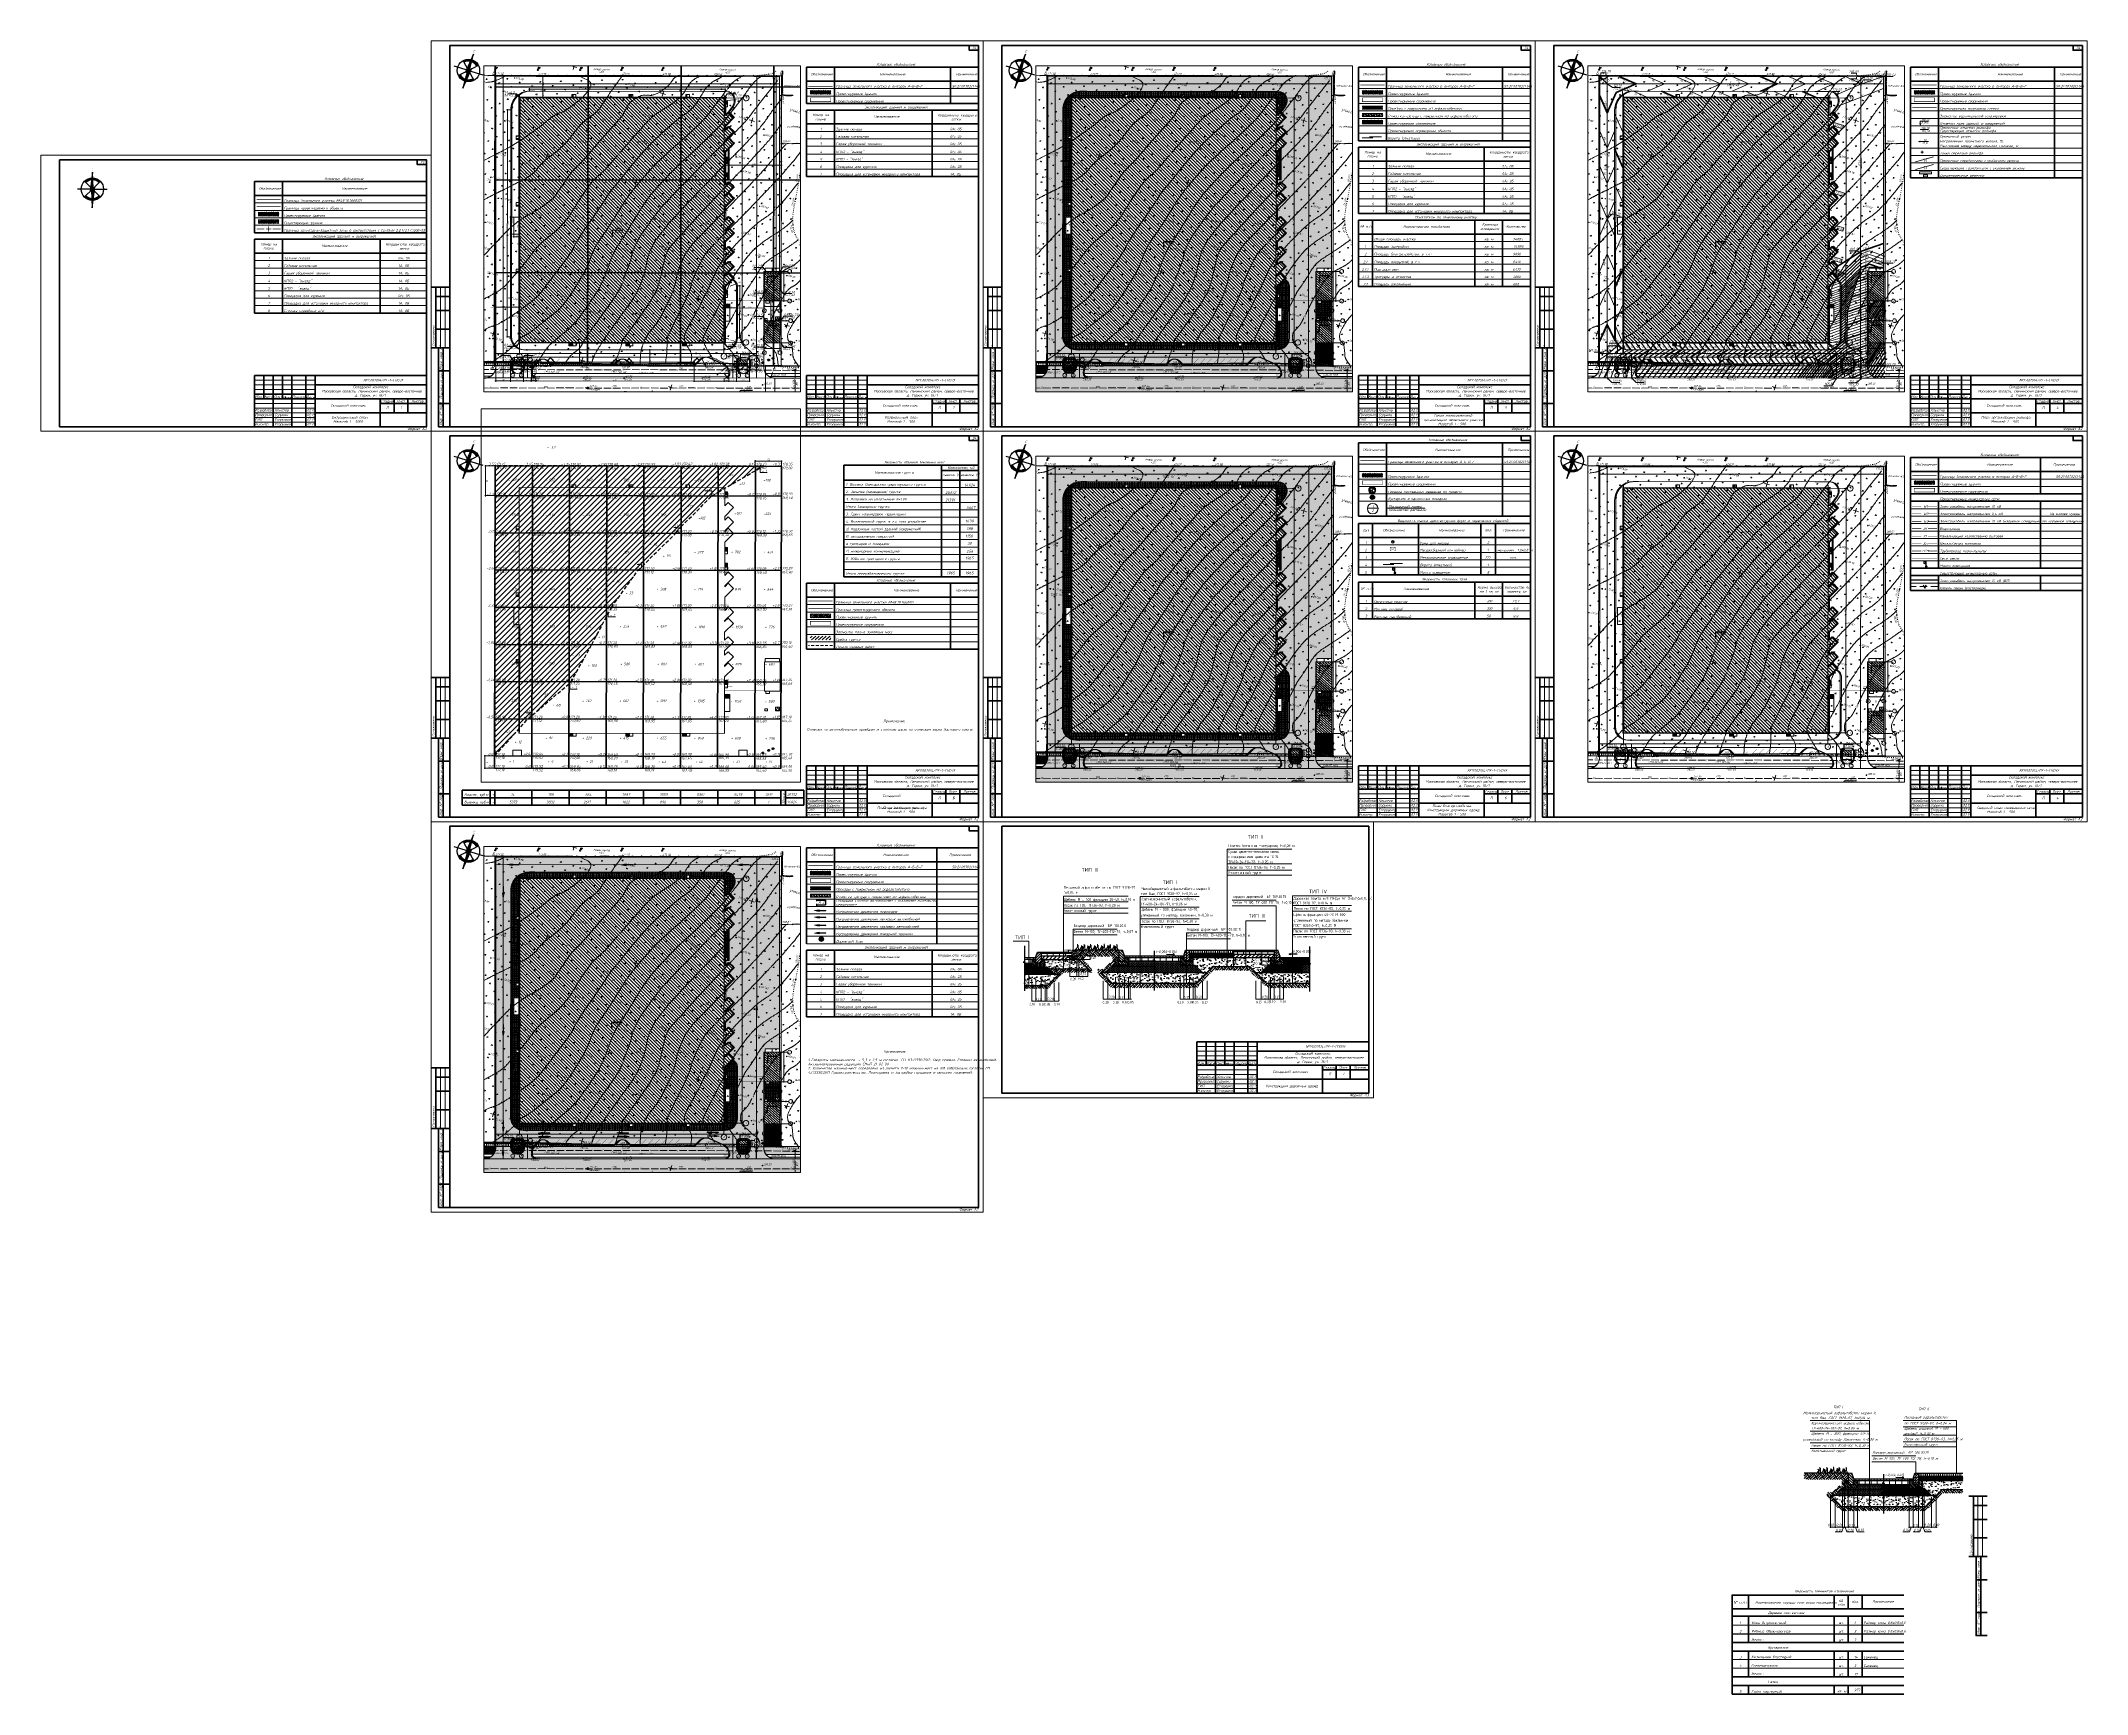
# Paper-space layout 'Layout1' of a CAD drawing. Header units: millimetres. Extents: x 758 to 2960, y -653 to 1126.
# The model-space entities are those that its viewports show. They can reach past a viewport. Long polylines and large blocks are cut down to what shows.
import ezdxf
from ezdxf.enums import TextEntityAlignment as Align

# ---------------------------------------------------------------- set-up
doc = ezdxf.new("R2010")
doc.units = ezdxf.units.MM
for name, pattern in [('20T1', [6, 4, -2]), ('ACAD_ISO03W100', [30, 12, -18]), ('ACAD_ISO04W100', [30, 24, -3, 0, -3]), ('ACAD_ISO05W100', [33, 24, -3, 0, -3, 0, -3]), ('CONTI', [0]), ('GN_51312500', [0]), ('HIDDEN', [5, 3, -2]), ('JIS_02_0.7', [1.35, 0.75, -0.6]), ('КАБЕЛЬ', [6, 5, -1])]:
    doc.linetypes.add(name, pattern=pattern)
doc.layers.get('0').update_dxf_attribs({"lineweight": 13})
for name, color, linetype, lineweight in [('0 @ 1', 7, 'Continuous', 13), ('1', 3, 'Continuous', 30), ('4', 16, 'Continuous', 30), ('4_Канализация', 16, 'Continuous', 30), ('5', 4, 'Continuous', 35), ('7', 1, 'Continuous', 35), ('DS_AR_wall', 7, 'Continuous', 13), ('кусты деревья', 94, 'Continuous', 25), ('Организация рельефа', 7, 'Continuous', 13), ('оформление', 7, 'Continuous', 30), ('План зем.масс', 7, 'Continuous', 13), ('План зем.масс @ 1', 7, 'Continuous', 13), ('План св.сетей', 7, 'Continuous', 30), ('Разбивочный план', 7, 'Continuous', 13), ('стены', 7, 'Continuous', 30)]:
    doc.layers.add(name, color=color, linetype=linetype, lineweight=lineweight)
for name, color, linetype in [('1вертикалка', 7, 'Continuous'), ('21', 7, 'Continuous'), ('21_Колодцы', 7, 'Continuous'), ('22', 7, 'Continuous'), ('23', 7, 'Continuous'), ('23_Ограждения', 7, 'Continuous'), ('24', 7, 'Continuous'), ('24_Растительость', 7, 'Continuous'), ('25', 7, 'Continuous'), ('26', 32, 'Continuous'), ('38', 7, 'Continuous'), ('50', 1, 'Continuous'), ('51', 92, 'Continuous'), ('B_DEREVIYA', 3, 'Continuous'), ('CABEL', 1, 'КАБЕЛЬ'), ('USLZN0', 250, 'CONTI'), ('Дороги отмостка', 5, 'Continuous'), ('ЗНАКИ ДОРОЖНЫЕ', 7, 'Continuous'), ('Озеленение проект', 5, 'Continuous'), ('План дор движ', 5, 'Continuous'), ('следы', 7, 'Continuous'), ('СПОЗУ', 7, 'Continuous')]:
    doc.layers.add(name, color=color, linetype=linetype)
doc.layers.add('CS_UNPLOTTED', color=254, linetype='Continuous', plot=False)
doc.styles.add('ESKD1', font='ESKD1.shx', dxfattribs={"width": 1.2, "oblique": 15, "height": 0.8})
doc.styles.add('GENERATED_STYLE_2', font='')
doc.styles.add('GOST 2.304', font='CS_Gost2304.shx')
doc.styles.add('LGP_simplex', font='simplex.shx', dxfattribs={"width": 0.7})
doc.styles.get("Standard").update_dxf_attribs({"font": 'arial.ttf'})
doc.styles.add('style1', font='times.ttf', dxfattribs={"width": 0.7})
doc.styles.add('ГОСТ 2.304', font='CS_Gost2304.shx')
doc.styles.add('лена', font='isocpeur.ttf', dxfattribs={"width": 0.8, "height": 1.2})
doc.styles.add('лена3', font='isocpeui.ttf', dxfattribs={"height": 2.7})
doc.styles.add('обычный', font='romans.shx', dxfattribs={"width": 0.8, "oblique": 15})
doc.styles.get('GENERATED_STYLE_2').set_extended_font_data('ГОСТ тип А', bold=True)
doc.linetypes.add('Кабель св. . .', pattern='A,2,[133,ltypeshp.shx,S=0.2,R=0,X=-0.2,Y=0],-0.0001,[133,ltypeshp.shx,S=0.1,R=0,X=-0.1,Y=0],-0.0001,[133,ltypeshp.shx,S=0.15,R=0,X=-0.15,Y=0],2,-1', length=5.0002)
doc.linetypes.add('КАБЕЛЬ ЭЛ', pattern='A,5,-1,[131,ltypeshp.shx,S=0.3,R=90,X=0.3,Y=-0.3],0.5,[131,ltypeshp.shx,S=0.3,R=90,X=0.3,Y=-0.3],4,[131,ltypeshp.shx,S=0.3,R=270,X=-0.3,Y=0.3],0.5,[131,ltypeshp.shx,S=0.3,R=270,X=-0.3,Y=0.3],-1', length=12)
doc.linetypes.add('ограждение2', pattern='A,6.35,-2.54,[132,ltypeshp.shx,S=2.54,R=0,X=-2.54,Y=0],-2.54,25.4', length=36.83)
doc.dimstyles.new('Копия (2) Таня1', dxfattribs={"dimtxt": 2.7, "dimasz": 1.5, "dimexe": 1, "dimexo": 1, "dimgap": 1, "dimtad": 1, "dimtoh": 1, "dimzin": 0, "dimdsep": 46, "dimtxsty": 'лена3', "dimblk": 'OBLIQUE', "dimcen": 0.091, "dimdle": 1, "dimaunit": 1, "dimadec": 3, "dimazin": 0, "dimtfac": 1, "dimtix": 1, "dimtmove": 2, "dimatfit": 0, "dimldrblk": 'OBLIQUE', "dimfxl": 0.18, "dimtzin": 0, "dimlwd": -1, "dimlwe": 18, "dimarcsym": 0})
doc.dimstyles.new('цеп200', dxfattribs={"dimscale": 200, "dimtxt": 2.5, "dimasz": 2.5, "dimexe": 2, "dimexo": 0, "dimgap": 1, "dimtad": 1, "dimdec": 0, "dimzin": 9, "dimtxsty": 'обычный', "dimblk": 'OBLIQUE', "dimcen": 5, "dimdle": 2, "dimclrd": 256, "dimclre": 256, "dimclrt": 256, "dimadec": 1, "dimazin": 2, "dimtfac": 1, "dimtdec": 0, "dimtmove": 2, "dimatfit": 3, "dimfxl": 2, "dimlwd": -1, "dimlwe": -1, "dimarcsym": 0})
pattern_1 = [(45, (2534.632, 1453.2865), (-0.4490128, 0.4490128), [0.635, -0.635]), (135, (2534.632, 1453.2865), (-0.4490128, -0.4490128), [0.635, -0.635])]
pattern_2 = [(135, (2534.632, 1481.49), (-0.9899495, -0.9899495), []), (135, (2534.632, 1481.518), (-0.9899495, -0.9899495), [])]
pattern_3 = [(45, (1451.166, -1408.47), (-44.90128, 44.90128), [63.5, -63.5]), (135, (1451.166, -1408.47), (-44.90128, -44.90128), [63.5, -63.5])]
pattern_4 = [(135, (1451.17, 1411.89), (-98.99495, -98.99495), []), (135, (1451.17, 1414.69), (-98.99495, -98.99495), [])]
pattern_5 = [(50, (64054.2, -85674), (910.9233, -79.6954), [95.25, -1047.75]), (355, (64054.2, -85674), (-176.214, 955.283), [76.2, -838.2]), (100.451, (64130.1, -85680.6), (734.7125, 875.5834), [80.95, -890.45]), (46.1842, (64054.2, -85420), (1355.395, -210.212), [142.875, -1571.625]), (96.6356, (64167.1, -85437.5), (1187.021, 1237.128), [121.425, -1335.675]), (351.184, (64054.2, -85420), (1187.023, 1237.126), [114.3, -1257.3]), (21, (64181.2, -85483.5), (758.0744, -511.3276), [95.25, -1047.75]), (326, (64181.2, -85483.5), (309.01, 920.94), [76.2, -838.2]), (71.4514, (64244.3, -85526.1), (1067.0825, 409.614), [80.95, -890.45]), (37.5, (64054.17, -85674), (15.443, 422.7752), [0, -828.04, 0, -850.9, 0, -841.375]), (7.5, (64054.17, -85674), (334.0983, 500.9029), [0, -485.14, 0, -808.99, 0, -320.675]), (327.5, (63770.96, -85674), (677.953, -28.6437), [0, -317.5, 0, -990.6, 0, -1314.45]), (317.5, (63643.96, -85674), (740.646, 127.1325), [0, -412.75, 0, -657.86, 0, -933.45])]
pattern_6 = [(0, (0, 0), (0, 317.5), []), (135, (158.75, -158.75), (-635.0003, -635.0003), [449.013, -449.013]), (135, (238.1, -158.75), (-635.0003, -635.0003), [449.013, -449.013]), (135, (317.5, -158.75), (-635.0003, -635.0003), [449.013, -449.013])]

# ---------------------------------------------------------------- blocks, each defined once
blk = doc.blocks.new('BL_34')
at = {"color": 1}
for p, q in [((0, 0.25), (0, 1.5)), ((0, 1.4), (0.75, 1.4)), ((0.2, 1.4), (0.2, 1)), ((0.65, 1.4), (0.65, 1))]:
    blk.add_line(p, q, dxfattribs=at)
for radius in [0.25, 0.175, 0.085, 0.01]:
    blk.add_circle((0, 0), radius, dxfattribs=at)
blk.add_arc((0.425, 1), 0.225, 180, 0, dxfattribs=at)
blk = doc.blocks.new('B_Tree_L02_50')
at = {"color": 0, "lineweight": 30}
for points in [[(-0.36, 0.05), (-0.5, 0.01)], [(-0.16, 0.16), (-0.36, 0.05), (-0.48, 0.11)], [(-0.33, 0.21), (-0.47, 0.16)], [(-0.31, 0.21), (-0.37, 0.32)], [(-0.21, 0.29), (-0.33, 0.37)], [(-0.21, 0.29), (-0.22, 0.44)], [(-0.16, 0.16), (-0.21, 0.29)], [(-0.16, 0.16), (-0.06, 0.31), (0, 0.5)], [(-0.06, 0.31), (-0.11, 0.48)], [(0.26, 0.13), (0.13, 0.3), (0.07, 0.49)], [(0.13, 0.3), (0.19, 0.46)], [(0.3, 0.18), (0.26, 0.41)], [(0.26, 0.13), (0.35, 0.07), (0.49, 0.04)], [(0.29, 0.29), (0.35, 0.35)], [(0.31, 0.18), (0.47, 0.17)], [(0.35, 0.07), (0.48, 0.12)], [(-0.17, -0.14), (-0.32, -0.09), (-0.49, -0.05)], [(-0.32, -0.09), (-0.46, -0.19)], [(-0.23, -0.22), (-0.41, -0.27)], [(-0.24, -0.23), (-0.24, -0.43)], [(-0.17, -0.14), (-0.15, -0.34), (-0.19, -0.45)], [(-0.15, -0.34), (-0.11, -0.48)], [(-0.15, -0.34), (0, -0.49)], [(0.24, -0.12), (0.19, -0.28), (0.04, -0.49)], [(0.13, -0.37), (0.14, -0.47)], [(0.19, -0.28), (0.22, -0.44)], [(0.24, -0.12), (0.39, -0.07), (0.5, -0.01)], [(0.27, -0.16), (0.26, -0.42)], [(0.27, -0.28), (0.35, -0.35)], [(0.3, -0.19), (0.46, -0.2)], [(0.39, -0.07), (0.47, -0.13)]]:
    blk.add_lwpolyline(points, dxfattribs=at)
for points in [[(0, 0, 0.03, 0.03, 0), (-0.16, 0.16, 0.03, 0, 0), (-0.42, 0.25, 0.03, 0, 0)], [(0, 0, 0.03, 0.03, 0), (-0.17, -0.14, 0.03, 0, 0), (-0.34, -0.36, 0, 0, 0)], [(0, 0, 0.03, 0.03, 0), (0.26, 0.13, 0.03, 0, 0), (0.4, 0.29, 0, 0, 0)], [(0, 0, 0.03, 0.03, 0), (0.24, -0.12, 0.03, 0, 0), (0.4, -0.29, 0, 0, 0)]]:
    blk.add_lwpolyline(points, format="xyseb", dxfattribs=at)
at = {"color": 35, "lineweight": 30, "const_width": 0.04}
blk.add_lwpolyline([(-0.06, 0, 1), (0.06, 0, 1)], format="xyb", close=True, dxfattribs=at)
at = {"color": 0, "lineweight": 30}
blk.add_polyline3d([(-0.34, -0.36, 0.3), (-0.24, -0.43, 0.3), (-0.19, -0.45, 0.3), (-0.11, -0.48, 0.3), (0, -0.49, 0.3), (0.04, -0.49, 0.3), (0.14, -0.47, 0.3), (0.22, -0.44, 0.3), (0.26, -0.42, 0.3), (0.35, -0.35, 0.3), (0.4, -0.29, 0.3), (0.46, -0.2, 0.3), (0.47, -0.13, 0.3), (0.5, -0.01, 0.3), (0.49, 0.04, 0.3), (0.48, 0.12, 0.3), (0.47, 0.17, 0.3), (0.4, 0.29, 0.3), (0.35, 0.35, 0.3), (0.26, 0.41, 0.3), (0.19, 0.46, 0.3), (0.07, 0.49, 0.3), (0, 0.5, 0.3), (-0.11, 0.48, 0.3), (-0.22, 0.44, 0.3), (-0.33, 0.37, 0.3), (-0.37, 0.32, 0.3), (-0.42, 0.25, 0.3), (-0.47, 0.16, 0.3), (-0.48, 0.11, 0.3), (-0.5, 0.01, 0.3), (-0.49, -0.05, 0.3), (-0.46, -0.19, 0.3), (-0.41, -0.27, 0.3)], close=True, dxfattribs=at)
at = {"style": 'ESKD1', "oblique": 15, "width": 1.2, "flags": 1}
blk.add_attdef('PRIMECHANIE', text='', height=0.02, dxfattribs=at).set_placement((0, 0), align=Align.CENTER)
at = {"lineweight": 30, "style": 'ESKD1', "oblique": 15, "width": 1.2, "flags": 1}
for tag, height, p in [('H', 0.02, (0, 0.24)), ('DH', 0.02, (0, 0.2)), ('D', 0.02, (0, 0.16)), ('DD', 0.02, (0, 0.12)), ('PORODA', 0.04, (0, -0.22)), ('VOZRAST', 0.04, (0, -0.28)), ('NOMER', 0.04, (0, -0.16))]:
    blk.add_attdef(tag, text='', height=height, dxfattribs=at).set_placement(p, align=Align.CENTER)
at = {"color": 34, "lineweight": 30}
mesh = blk.add_polymesh((2, 16), dxfattribs=dict(at, n_close=True))
for k, corner in enumerate([(0.04, 0), (0.04, 0.02), (0.03, 0.03), (0.02, 0.04), (0, 0.04), (-0.02, 0.04), (-0.03, 0.03), (-0.04, 0.02), (-0.04, 0), (-0.04, -0.02), (-0.03, -0.03), (-0.02, -0.04), (0, -0.04), (0.02, -0.04), (0.03, -0.03), (0.04, -0.02), (0, 0, 0.4), (0, 0, 0.4), (0, 0, 0.4), (0, 0, 0.4), (0, 0, 0.4), (0, 0, 0.4), (0, 0, 0.4), (0, 0, 0.4), (0, 0, 0.4), (0, 0, 0.4), (0, 0, 0.4), (0, 0, 0.4), (0, 0, 0.4), (0, 0, 0.4), (0, 0, 0.4), (0, 0, 0.4)]):
    mesh.set_mesh_vertex(divmod(k, 16), corner)
blk = doc.blocks.new('A$C5ACA51FA')
at = {"layer": 'оформление', "color": 104, "linetype": 'Continuous', "lineweight": 30}
for radius in [2.53, 1.98, 0.611]:
    blk.add_circle((-376.1, 161.1), radius, dxfattribs=at)
for centre, radius, start, end in [((-377.4, 160.2), 1.21, 53.7228, 162.8434), ((-376.7, 162.5), 1.05, 312.2822, 90.5937), ((-375.5, 160.4), 1.13, 163.0666, 318.6963), ((-375, 162.4), 1.35, 249.4328, 341.8921)]:
    blk.add_arc(centre, radius, start, end, dxfattribs=at)
blk = doc.blocks.new('север')
at = {"linetype": 'Continuous', "lineweight": 25}
for color, points in [(5, [(3166018.4, 6187727.7, -0.414214), (3166035.4, 6187727.7), (3166034, 6187726.3, 0.414214), (3166019.8, 6187726.3)]), (1, [(3166018.4, 6187710.8, 0.414214), (3166035.4, 6187710.8), (3166034, 6187712.2, -0.414214), (3166019.8, 6187712.2)])]:
    blk.add_hatch(color=color, dxfattribs=at).paths.add_polyline_path(points, flags=0)
for color, points in [(5, [(3166024.4, 6187716.7), (3166027.8, 6187720.1), (3166026.9, 6187737.6)]), (1, [(3166029.5, 6187721.8), (3166026.1, 6187718.4), (3166026.9, 6187699.2)])]:
    blk.add_hatch(color=color, dxfattribs=at).paths.add_polyline_path(points)
for q in [(3166010.9, 6187719.2), (3166018.4, 6187727.7), (3166018.4, 6187710.8), (3166035.4, 6187727.7), (3166042.9, 6187719.2), (3166035.4, 6187710.8)]:
    blk.add_line((3166026.9, 6187719.2), q, dxfattribs=at)
at = {"linetype": 'Continuous', "lineweight": 25, "flags": 128}
for points in [[(3166024.4, 6187716.7), (3166027.8, 6187720.1), (3166026.9, 6187737.6)], [(3166029.5, 6187721.8), (3166026.1, 6187718.4), (3166026.9, 6187699.2)]]:
    blk.add_lwpolyline(points, close=True, dxfattribs=at)
at = {"linetype": 'Continuous', "lineweight": 25}
blk.add_circle((3166026.9, 6187719.2), 12, dxfattribs=at)
for start, end in [(95.8594, 135), (225, 267.4726), (45, 87.6848), (276.4877, 315)]:
    blk.add_arc((3166026.9, 6187719.2), 10, start, end, dxfattribs=at)
at = {"color": 5, "linetype": 'Continuous', "lineweight": 25, "insert": (3166026.9, 6187742.1), "char_height": 2.8, "attachment_point": 2, "style": 'GENERATED_STYLE_2'}
blk.add_mtext('{С}', dxfattribs=at)
blk = doc.blocks.new('A$C339C711C')
at = {"linetype": 'ByBlock', "lineweight": 25, "rotation": 347.6420269999999}
blk.add_blockref('север', (-4416941.6, -5366737.8), dxfattribs=at)
blk = doc.blocks.new('знак 3.1')
at = {"layer": 'ЗНАКИ ДОРОЖНЫЕ', "linetype": 'Continuous'}
blk.add_hatch(color=255, dxfattribs=at).paths.add_polyline_path([(-15.5, 15.5, 1), (15.5, 15.5, 1)])
at = {"layer": 'ЗНАКИ ДОРОЖНЫЕ'}
h = blk.add_hatch(color=1, dxfattribs=at)
h.paths.add_polyline_path([(-14.5, 15.5, 1), (14.5, 15.5, 1)])
h.paths.add_polyline_path([(10, 18.5, -0.4142136), (10.5, 18), (10.5, 13, -0.4142136), (10, 12.5), (-10, 12.5, -0.4142136), (-10.5, 13), (-10.5, 15.5), (-10.5, 18, -0.4142136), (-10, 18.5)], flags=16)
at = {"layer": 'ЗНАКИ ДОРОЖНЫЕ', "linetype": 'Continuous', "lineweight": 0}
blk.add_circle((0, 15.5), 15.5, dxfattribs=at)
blk = doc.blocks.new('A$C79380262')
at = {"layer": 'ЗНАКИ ДОРОЖНЫЕ', "color": 7, "const_width": 0.15}
blk.add_lwpolyline([(0.1, 3), (0, 0), (-1, 0), (1, 0)], dxfattribs=at)
at = {"layer": 'ЗНАКИ ДОРОЖНЫЕ', "xscale": 0.258064516129027, "yscale": 0.258064516129027, "zscale": 0.258064516129027, "rotation": 358.0874729666072}
blk.add_blockref('знак 3.1', (0.1, 3), dxfattribs=at)
blk = doc.blocks.new('A$C1E6C6342')
at = {"layer": 'ЗНАКИ ДОРОЖНЫЕ', "color": 2, "lineweight": 15, "ltscale": 100, "rotation": 271.2737105259587}
blk.add_blockref('A$C79380262', (0, 0), dxfattribs=at)
blk = doc.blocks.new('2222')
at = {"layer": 'План дор движ', "linetype": 'Continuous'}
blk.add_hatch(color=30, dxfattribs=at).paths.add_polyline_path([(-67316, -416036), (-65159, -415829), (-65244, -415529), (-62293, -414691), (-62335, -414541), (-65287, -415379), (-65372, -415079)])
at = {"layer": 'План дор движ', "color": 30, "lineweight": 0}
for p, q in [((-65372, -415079), (-67316, -416036)), ((-67316, -416036), (-65159, -415829)), ((-65287, -415379), (-65372, -415079)), ((-62335, -414541), (-65287, -415379)), ((-65244, -415529), (-62293, -414691)), ((-65159, -415829), (-65244, -415529)), ((-62293, -414691), (-62335, -414541))]:
    blk.add_line(p, q, dxfattribs=at)
blk = doc.blocks.new('A$C2EC84CFA')
at = {"layer": 'План дор движ', "linetype": 'Continuous'}
blk.add_hatch(color=192, dxfattribs=at).paths.add_polyline_path([(5, 0), (2.95, -0.375), (2.95, -0.075), (0, -0.075), (0, 0.075), (2.95, 0.075), (2.95, 0.375)])
at = {"layer": 'План дор движ', "color": 192, "lineweight": 0}
blk.add_lwpolyline([(5, 0), (2.95, -0.375), (2.95, -0.075), (0, -0.075), (0, 0.075), (2.95, 0.075), (2.95, 0.375)], close=True, dxfattribs=at)
blk = doc.blocks.new('111')
at = {"layer": 'План дор движ', "linetype": 'Continuous'}
blk.add_hatch(color=1, dxfattribs=at).paths.add_polyline_path([(-90249, -426344), (-88091, -426137), (-88176, -425837), (-85225, -424999), (-85268, -424849), (-88219, -425687), (-88304, -425387)])
at = {"layer": 'План дор движ', "color": 1, "lineweight": 0}
for p, q in [((-88304, -425387), (-90249, -426344)), ((-90249, -426344), (-88091, -426137)), ((-88219, -425687), (-88304, -425387)), ((-85268, -424849), (-88219, -425687)), ((-88176, -425837), (-85225, -424999)), ((-88091, -426137), (-88176, -425837)), ((-85225, -424999), (-85268, -424849))]:
    blk.add_line(p, q, dxfattribs=at)
blk = doc.blocks.new('111111')
at = {"layer": 'План дор движ', "linetype": 'Continuous'}
blk.add_hatch(color=3, dxfattribs=at).paths.add_polyline_path([(-173538, -444854), (-175528, -445714), (-175598, -445410), (-178587, -446100), (-178622, -445948), (-175633, -445258), (-175703, -444954)])
at = {"layer": 'План дор движ', "color": 3, "lineweight": 0}
for p, q in [((-178622, -445948), (-175633, -445258)), ((-178587, -446100), (-178622, -445948)), ((-175598, -445410), (-178587, -446100)), ((-175703, -444954), (-173538, -444854)), ((-175633, -445258), (-175703, -444954)), ((-175528, -445714), (-175598, -445410)), ((-173538, -444854), (-175528, -445714))]:
    blk.add_line(p, q, dxfattribs=at)
blk = doc.blocks.new('_ArchTick')
at = {"color": 0, "linetype": 'ByBlock', "const_width": 0.15}
blk.add_lwpolyline([(-0.5, -0.5), (0.5, 0.5)], dxfattribs=at)
blk = doc.blocks.new('*D206')
at = {"layer": '1вертикалка', "color": 7, "linetype": 'Continuous', "lineweight": 15, "transparency": 16777216}
for p, q in [((25276, -191174), (25276, -193547)), ((25876, -191174), (25876, -193547))]:
    blk.add_line(p, q, dxfattribs=at)
at = {"layer": '1вертикалка', "color": 7, "lineweight": 15, "transparency": 16777216}
blk.add_line((25275, -193546), (25877, -193546), dxfattribs=at)
at = {"layer": 'Defpoints', "color": 0, "linetype": 'Continuous', "lineweight": 35, "transparency": 16777216}
for p in [(25276, -191173), (25876, -191173), (25876, -193546)]:
    blk.add_point(p, dxfattribs=at)
at = {"layer": '1вертикалка', "color": 7, "linetype": 'Continuous', "lineweight": 15, "transparency": 16777216, "xscale": 130, "yscale": 130, "zscale": 130, "rotation": 180}
blk.add_blockref('_ArchTick', (25276, -193546), dxfattribs=at)
at = {"layer": '1вертикалка', "color": 7, "linetype": 'Continuous', "lineweight": 15, "transparency": 16777216, "xscale": 130, "yscale": 130, "zscale": 130}
blk.add_blockref('_ArchTick', (25876, -193546), dxfattribs=at)
at = {"layer": '1вертикалка', "color": 7, "linetype": 'Continuous', "lineweight": 20, "transparency": 16777216, "insert": (25562, -193347), "char_height": 280, "attachment_point": 5, "style": 'style1'}
blk.add_mtext('0.15', dxfattribs=at)
blk = doc.blocks.new('*D207')
at = {"layer": '1вертикалка', "color": 7, "linetype": 'Continuous', "lineweight": 15, "transparency": 16777216}
for p, q in [((24876, -191173), (24876, -193547)), ((25276, -191173), (25276, -193547))]:
    blk.add_line(p, q, dxfattribs=at)
at = {"layer": '1вертикалка', "color": 7, "lineweight": 15, "transparency": 16777216}
blk.add_line((25277, -193546), (24875, -193546), dxfattribs=at)
at = {"layer": 'Defpoints', "color": 0, "linetype": 'Continuous', "lineweight": 35, "transparency": 16777216}
for p in [(24876, -191172), (25276, -191172), (24876, -193546)]:
    blk.add_point(p, dxfattribs=at)
at = {"layer": '1вертикалка', "color": 7, "linetype": 'Continuous', "lineweight": 15, "transparency": 16777216, "xscale": 130, "yscale": 130, "zscale": 130, "rotation": 180}
blk.add_blockref('_ArchTick', (24876, -193546), dxfattribs=at)
at = {"layer": '1вертикалка', "color": 7, "linetype": 'Continuous', "lineweight": 15, "transparency": 16777216, "xscale": 130, "yscale": 130, "zscale": 130}
blk.add_blockref('_ArchTick', (25276, -193546), dxfattribs=at)
at = {"layer": '1вертикалка', "color": 7, "linetype": 'Continuous', "lineweight": 20, "transparency": 16777216, "insert": (24906, -193877), "char_height": 280, "attachment_point": 5, "style": 'style1'}
blk.add_mtext('0.10', dxfattribs=at)
blk = doc.blocks.new('*D208')
at = {"layer": '1вертикалка', "color": 7, "linetype": 'Continuous', "lineweight": 15, "transparency": 16777216}
for p, q in [((25876, -191174), (25876, -193547)), ((26276, -191174), (26276, -193547))]:
    blk.add_line(p, q, dxfattribs=at)
at = {"layer": '1вертикалка', "color": 7, "lineweight": 15, "transparency": 16777216}
blk.add_line((25875, -193546), (26277, -193546), dxfattribs=at)
at = {"layer": 'Defpoints', "color": 0, "linetype": 'Continuous', "lineweight": 35, "transparency": 16777216}
for p in [(25876, -191173), (26276, -191173), (26276, -193546)]:
    blk.add_point(p, dxfattribs=at)
at = {"layer": '1вертикалка', "color": 7, "linetype": 'Continuous', "lineweight": 15, "transparency": 16777216, "xscale": 130, "yscale": 130, "zscale": 130, "rotation": 180}
blk.add_blockref('_ArchTick', (25876, -193546), dxfattribs=at)
at = {"layer": '1вертикалка', "color": 7, "linetype": 'Continuous', "lineweight": 15, "transparency": 16777216, "xscale": 130, "yscale": 130, "zscale": 130}
blk.add_blockref('_ArchTick', (26276, -193546), dxfattribs=at)
at = {"layer": '1вертикалка', "color": 7, "linetype": 'Continuous', "lineweight": 20, "transparency": 16777216, "insert": (25924, -193889), "char_height": 280, "attachment_point": 5, "style": 'style1'}
blk.add_mtext('0.10', dxfattribs=at)
blk = doc.blocks.new('*D209')
at = {"layer": '1вертикалка', "color": 7, "lineweight": 15, "transparency": 16777216}
for p, q in [((26276, -193546), (26146, -193546)), ((26276, -193546), (26476, -193546)), ((26476, -193546), (26606, -193546))]:
    blk.add_line(p, q, dxfattribs=at)
at = {"layer": '1вертикалка', "color": 7, "linetype": 'Continuous', "lineweight": 15, "transparency": 16777216}
for p, q in [((26276, -191574), (26276, -193547)), ((26476, -191574), (26476, -193547))]:
    blk.add_line(p, q, dxfattribs=at)
at = {"layer": 'Defpoints', "color": 0, "linetype": 'Continuous', "lineweight": 35, "transparency": 16777216}
for p in [(26276, -191573), (26476, -191573), (26476, -193546)]:
    blk.add_point(p, dxfattribs=at)
at = {"layer": '1вертикалка', "color": 7, "linetype": 'Continuous', "lineweight": 15, "transparency": 16777216, "xscale": 130, "yscale": 130, "zscale": 130}
blk.add_blockref('_ArchTick', (26276, -193546), dxfattribs=at)
at = {"layer": '1вертикалка', "color": 7, "linetype": 'Continuous', "lineweight": 15, "transparency": 16777216, "xscale": 130, "yscale": 130, "zscale": 130, "rotation": 180}
blk.add_blockref('_ArchTick', (26476, -193546), dxfattribs=at)
at = {"layer": '1вертикалка', "color": 7, "linetype": 'Continuous', "lineweight": 20, "transparency": 16777216, "insert": (26514, -193886), "char_height": 280, "attachment_point": 5, "style": 'style1'}
blk.add_mtext('0.05', dxfattribs=at)
blk = doc.blocks.new('*D210')
at = {"layer": '1вертикалка', "color": 7, "lineweight": 15, "transparency": 16777216}
blk.add_line((26475, -193546), (27277, -193546), dxfattribs=at)
at = {"layer": '1вертикалка', "color": 7, "linetype": 'Continuous', "lineweight": 15, "transparency": 16777216}
for p, q in [((26476, -192374), (26476, -193547)), ((27276, -192374), (27276, -193547))]:
    blk.add_line(p, q, dxfattribs=at)
at = {"layer": 'Defpoints', "color": 0, "linetype": 'Continuous', "lineweight": 35, "transparency": 16777216}
for p in [(26476, -192373), (27276, -192373), (27276, -193546)]:
    blk.add_point(p, dxfattribs=at)
at = {"layer": '1вертикалка', "color": 7, "linetype": 'Continuous', "lineweight": 15, "transparency": 16777216, "xscale": 130, "yscale": 130, "zscale": 130, "rotation": 180}
blk.add_blockref('_ArchTick', (26476, -193546), dxfattribs=at)
at = {"layer": '1вертикалка', "color": 7, "linetype": 'Continuous', "lineweight": 15, "transparency": 16777216, "xscale": 130, "yscale": 130, "zscale": 130}
blk.add_blockref('_ArchTick', (27276, -193546), dxfattribs=at)
at = {"layer": '1вертикалка', "color": 7, "linetype": 'Continuous', "lineweight": 20, "transparency": 16777216, "insert": (26876, -193303), "char_height": 280, "attachment_point": 5, "style": 'style1'}
blk.add_mtext('0.20', dxfattribs=at)
blk = doc.blocks.new('*D211')
at = {"layer": '1вертикалка', "color": 7, "linetype": 'Continuous', "lineweight": 15, "transparency": 16777216}
for p, q in [((27276, -191561), (27279, -193546)), ((27776, -191560), (27778, -193546))]:
    blk.add_line(p, q, dxfattribs=at)
at = {"layer": '1вертикалка', "color": 7, "lineweight": 15, "transparency": 16777216}
blk.add_line((27278, -193545), (27779, -193545), dxfattribs=at)
at = {"layer": 'Defpoints', "color": 0, "linetype": 'Continuous', "lineweight": 35, "transparency": 16777216}
for p in [(27276, -191560), (27776, -191559), (27778, -193545)]:
    blk.add_point(p, dxfattribs=at)
at = {"layer": '1вертикалка', "color": 7, "linetype": 'Continuous', "lineweight": 15, "transparency": 16777216, "xscale": 130, "yscale": 130, "zscale": 130}
for p, rotation in [((27279, -193545), 180.0716464852277), ((27778, -193545), 0.07164648522763875)]:
    blk.add_blockref('_ArchTick', p, dxfattribs=dict(at, rotation=rotation))
at = {"layer": '1вертикалка', "color": 7, "linetype": 'Continuous', "lineweight": 20, "transparency": 16777216, "insert": (27521, -193876), "char_height": 280, "attachment_point": 5, "style": 'style1'}
blk.add_mtext('0.10', dxfattribs=at)
blk = doc.blocks.new('*D212')
at = {"layer": '1вертикалка', "color": 7, "linetype": 'Continuous', "lineweight": 15, "transparency": 16777216}
for p, q in [((34999, -191174), (34999, -193547)), ((35599, -191174), (35599, -193547))]:
    blk.add_line(p, q, dxfattribs=at)
at = {"layer": '1вертикалка', "color": 7, "lineweight": 15, "transparency": 16777216}
for p, q in [((34999, -193546), (34869, -193546)), ((34999, -193546), (35599, -193546)), ((35599, -193546), (35729, -193546))]:
    blk.add_line(p, q, dxfattribs=at)
at = {"layer": 'Defpoints', "color": 0, "linetype": 'Continuous', "lineweight": 35, "transparency": 16777216}
for p in [(34999, -191173), (35599, -191173), (35599, -193546)]:
    blk.add_point(p, dxfattribs=at)
at = {"layer": '1вертикалка', "color": 7, "linetype": 'Continuous', "lineweight": 15, "transparency": 16777216, "xscale": 130, "yscale": 130, "zscale": 130}
blk.add_blockref('_ArchTick', (34999, -193546), dxfattribs=at)
at = {"layer": '1вертикалка', "color": 7, "linetype": 'Continuous', "lineweight": 15, "transparency": 16777216, "xscale": 130, "yscale": 130, "zscale": 130, "rotation": 180}
blk.add_blockref('_ArchTick', (35599, -193546), dxfattribs=at)
at = {"layer": '1вертикалка', "color": 7, "linetype": 'Continuous', "lineweight": 20, "transparency": 16777216, "insert": (35299, -193304), "char_height": 280, "attachment_point": 5, "style": 'style1'}
blk.add_mtext('0.15', dxfattribs=at)
blk = doc.blocks.new('*D213')
at = {"layer": '1вертикалка', "color": 7, "linetype": 'Continuous', "lineweight": 15, "transparency": 16777216}
for p, q in [((34599, -191173), (34599, -193547)), ((34999, -191173), (34999, -193547))]:
    blk.add_line(p, q, dxfattribs=at)
at = {"layer": '1вертикалка', "color": 7, "lineweight": 15, "transparency": 16777216}
blk.add_line((35000, -193546), (34598, -193546), dxfattribs=at)
at = {"layer": 'Defpoints', "color": 0, "linetype": 'Continuous', "lineweight": 35, "transparency": 16777216}
for p in [(34599, -191172), (34999, -191172), (34599, -193546)]:
    blk.add_point(p, dxfattribs=at)
at = {"layer": '1вертикалка', "color": 7, "linetype": 'Continuous', "lineweight": 15, "transparency": 16777216, "xscale": 130, "yscale": 130, "zscale": 130, "rotation": 180}
blk.add_blockref('_ArchTick', (34599, -193546), dxfattribs=at)
at = {"layer": '1вертикалка', "color": 7, "linetype": 'Continuous', "lineweight": 15, "transparency": 16777216, "xscale": 130, "yscale": 130, "zscale": 130}
blk.add_blockref('_ArchTick', (34999, -193546), dxfattribs=at)
at = {"layer": '1вертикалка', "color": 7, "linetype": 'Continuous', "lineweight": 20, "transparency": 16777216, "insert": (34799, -193816), "char_height": 280, "attachment_point": 5, "style": 'style1'}
blk.add_mtext('0.10', dxfattribs=at)
blk = doc.blocks.new('*D214')
at = {"layer": '1вертикалка', "color": 7, "linetype": 'Continuous', "lineweight": 15, "transparency": 16777216}
for p, q in [((35599, -191174), (35599, -193547)), ((35999, -191174), (35999, -193547))]:
    blk.add_line(p, q, dxfattribs=at)
at = {"layer": '1вертикалка', "color": 7, "lineweight": 15, "transparency": 16777216}
blk.add_line((35598, -193546), (36000, -193546), dxfattribs=at)
at = {"layer": 'Defpoints', "color": 0, "linetype": 'Continuous', "lineweight": 35, "transparency": 16777216}
for p in [(35599, -191173), (35999, -191173), (35999, -193546)]:
    blk.add_point(p, dxfattribs=at)
at = {"layer": '1вертикалка', "color": 7, "linetype": 'Continuous', "lineweight": 15, "transparency": 16777216, "xscale": 130, "yscale": 130, "zscale": 130, "rotation": 180}
blk.add_blockref('_ArchTick', (35599, -193546), dxfattribs=at)
at = {"layer": '1вертикалка', "color": 7, "linetype": 'Continuous', "lineweight": 15, "transparency": 16777216, "xscale": 130, "yscale": 130, "zscale": 130}
blk.add_blockref('_ArchTick', (35999, -193546), dxfattribs=at)
at = {"layer": '1вертикалка', "color": 7, "linetype": 'Continuous', "lineweight": 20, "transparency": 16777216, "insert": (35930, -193821), "char_height": 280, "attachment_point": 5, "style": 'style1'}
blk.add_mtext('0.10', dxfattribs=at)
blk = doc.blocks.new('*D215')
at = {"layer": '1вертикалка', "color": 7, "lineweight": 15, "transparency": 16777216}
for p, q in [((34399, -193546), (34269, -193546)), ((34599, -193546), (34399, -193546)), ((34599, -193546), (34729, -193546))]:
    blk.add_line(p, q, dxfattribs=at)
at = {"layer": '1вертикалка', "color": 7, "linetype": 'Continuous', "lineweight": 15, "transparency": 16777216}
for p, q in [((34399, -191574), (34399, -193547)), ((34599, -191574), (34599, -193547))]:
    blk.add_line(p, q, dxfattribs=at)
at = {"layer": 'Defpoints', "color": 0, "linetype": 'Continuous', "lineweight": 35, "transparency": 16777216}
for p in [(34399, -191573), (34599, -191573), (34399, -193546)]:
    blk.add_point(p, dxfattribs=at)
at = {"layer": '1вертикалка', "color": 7, "linetype": 'Continuous', "lineweight": 15, "transparency": 16777216, "xscale": 130, "yscale": 130, "zscale": 130}
blk.add_blockref('_ArchTick', (34399, -193546), dxfattribs=at)
at = {"layer": '1вертикалка', "color": 7, "linetype": 'Continuous', "lineweight": 15, "transparency": 16777216, "xscale": 130, "yscale": 130, "zscale": 130, "rotation": 180}
blk.add_blockref('_ArchTick', (34599, -193546), dxfattribs=at)
at = {"layer": '1вертикалка', "color": 7, "linetype": 'Continuous', "lineweight": 20, "transparency": 16777216, "insert": (34264, -193831), "char_height": 280, "attachment_point": 5, "style": 'style1'}
blk.add_mtext('0.05', dxfattribs=at)
blk = doc.blocks.new('*D216')
at = {"layer": '1вертикалка', "color": 7, "lineweight": 15, "transparency": 16777216}
blk.add_line((34400, -193546), (33598, -193546), dxfattribs=at)
at = {"layer": '1вертикалка', "color": 7, "linetype": 'Continuous', "lineweight": 15, "transparency": 16777216}
for p, q in [((33599, -192374), (33599, -193547)), ((34399, -192374), (34399, -193547))]:
    blk.add_line(p, q, dxfattribs=at)
at = {"layer": 'Defpoints', "color": 0, "linetype": 'Continuous', "lineweight": 35, "transparency": 16777216}
for p in [(33599, -192373), (33599, -193546), (34399, -192373)]:
    blk.add_point(p, dxfattribs=at)
at = {"layer": '1вертикалка', "color": 7, "linetype": 'Continuous', "lineweight": 15, "transparency": 16777216, "xscale": 130, "yscale": 130, "zscale": 130, "rotation": 180}
blk.add_blockref('_ArchTick', (33599, -193546), dxfattribs=at)
at = {"layer": '1вертикалка', "color": 7, "linetype": 'Continuous', "lineweight": 15, "transparency": 16777216, "xscale": 130, "yscale": 130, "zscale": 130}
blk.add_blockref('_ArchTick', (34399, -193546), dxfattribs=at)
at = {"layer": '1вертикалка', "color": 7, "linetype": 'Continuous', "lineweight": 20, "transparency": 16777216, "insert": (33999, -193304), "char_height": 280, "attachment_point": 5, "style": 'style1'}
blk.add_mtext('0.20', dxfattribs=at)
blk = doc.blocks.new('*D217')
at = {"layer": '1вертикалка', "color": 7, "linetype": 'Continuous', "lineweight": 15, "transparency": 16777216}
for p, q in [((33023, -191560), (33020, -193547)), ((33599, -191561), (33596, -193547))]:
    blk.add_line(p, q, dxfattribs=at)
at = {"layer": '1вертикалка', "color": 7, "lineweight": 15, "transparency": 16777216}
blk.add_line((33597, -193546), (33019, -193546), dxfattribs=at)
at = {"layer": 'Defpoints', "color": 0, "linetype": 'Continuous', "lineweight": 35, "transparency": 16777216}
for p in [(33023, -191559), (33599, -191560), (33020, -193546)]:
    blk.add_point(p, dxfattribs=at)
at = {"layer": '1вертикалка', "color": 7, "linetype": 'Continuous', "lineweight": 15, "transparency": 16777216, "xscale": 130, "yscale": 130, "zscale": 130}
for p, rotation in [((33020, -193546), 179.9378323510668), ((33596, -193546), 359.9378323510668)]:
    blk.add_blockref('_ArchTick', p, dxfattribs=dict(at, rotation=rotation))
at = {"layer": '1вертикалка', "color": 7, "linetype": 'Continuous', "lineweight": 20, "transparency": 16777216, "insert": (33324, -193834), "char_height": 280, "attachment_point": 5, "style": 'style1'}
blk.add_mtext('0.15', dxfattribs=at)
blk = doc.blocks.new('*D218')
at = {"layer": '1вертикалка', "color": 7, "linetype": 'Continuous', "lineweight": 15, "transparency": 16777216}
for p, q in [((34980, -188263), (33650, -188263)), ((34980, -189063), (33650, -189063))]:
    blk.add_line(p, q, dxfattribs=at)
at = {"layer": '1вертикалка', "color": 7, "lineweight": 15, "transparency": 16777216}
blk.add_line((33651, -189064), (33651, -188262), dxfattribs=at)
at = {"layer": 'Defpoints', "color": 0, "linetype": 'Continuous', "lineweight": 35, "transparency": 16777216}
for p in [(33651, -188263), (34981, -188263), (34981, -189063)]:
    blk.add_point(p, dxfattribs=at)
at = {"layer": '1вертикалка', "color": 7, "linetype": 'Continuous', "lineweight": 15, "transparency": 16777216, "xscale": 130, "yscale": 130, "zscale": 130}
for p, rotation in [((33651, -188263), 90), ((33651, -189063), 270)]:
    blk.add_blockref('_ArchTick', p, dxfattribs=dict(at, rotation=rotation))
at = {"layer": '1вертикалка', "color": 7, "linetype": 'Continuous', "lineweight": 20, "transparency": 16777216, "insert": (33409, -188663), "char_height": 280, "attachment_point": 5, "rotation": 90, "style": 'style1'}
blk.add_mtext('0.20', dxfattribs=at)
blk = doc.blocks.new('*D219')
at = {"layer": '1вертикалка', "color": 7, "linetype": 'Continuous', "lineweight": 15, "transparency": 16777216}
for p, q in [((34980, -189063), (33650, -189063)), ((34980, -189463), (33650, -189463))]:
    blk.add_line(p, q, dxfattribs=at)
at = {"layer": '1вертикалка', "color": 7, "lineweight": 15, "transparency": 16777216}
blk.add_line((33651, -189062), (33651, -189464), dxfattribs=at)
at = {"layer": 'Defpoints', "color": 0, "linetype": 'Continuous', "lineweight": 35, "transparency": 16777216}
for p in [(34981, -189063), (33651, -189463), (34981, -189463)]:
    blk.add_point(p, dxfattribs=at)
at = {"layer": '1вертикалка', "color": 7, "linetype": 'Continuous', "lineweight": 15, "transparency": 16777216, "xscale": 130, "yscale": 130, "zscale": 130}
for p, rotation in [((33651, -189063), 90), ((33651, -189463), 270)]:
    blk.add_blockref('_ArchTick', p, dxfattribs=dict(at, rotation=rotation))
at = {"layer": '1вертикалка', "color": 7, "linetype": 'Continuous', "lineweight": 20, "transparency": 16777216, "insert": (33305, -189294), "char_height": 280, "attachment_point": 5, "style": 'style1'}
blk.add_mtext('0.10', dxfattribs=at)
blk = doc.blocks.new('*D220')
at = {"layer": '1вертикалка', "color": 7, "linetype": 'Continuous', "lineweight": 15, "transparency": 16777216}
for p, q in [((34980, -189463), (33650, -189463)), ((34980, -189863), (33650, -189863))]:
    blk.add_line(p, q, dxfattribs=at)
at = {"layer": '1вертикалка', "color": 7, "lineweight": 15, "transparency": 16777216}
blk.add_line((33651, -189462), (33651, -189864), dxfattribs=at)
at = {"layer": 'Defpoints', "color": 0, "linetype": 'Continuous', "lineweight": 35, "transparency": 16777216}
for p in [(33651, -189863), (34981, -189463), (34981, -189863)]:
    blk.add_point(p, dxfattribs=at)
at = {"layer": '1вертикалка', "color": 7, "linetype": 'Continuous', "lineweight": 15, "transparency": 16777216, "xscale": 130, "yscale": 130, "zscale": 130}
for p, rotation in [((33651, -189463), 90), ((33651, -189863), 270)]:
    blk.add_blockref('_ArchTick', p, dxfattribs=dict(at, rotation=rotation))
at = {"layer": '1вертикалка', "color": 7, "linetype": 'Continuous', "lineweight": 20, "transparency": 16777216, "insert": (33312, -189688), "char_height": 280, "attachment_point": 5, "style": 'style1'}
blk.add_mtext('0.10', dxfattribs=at)
blk = doc.blocks.new('*D221')
at = {"layer": '1вертикалка', "color": 7, "linetype": 'Continuous', "lineweight": 15, "transparency": 16777216}
for p, q in [((13847, -188263), (14227, -188263)), ((13847, -188863), (14227, -188863))]:
    blk.add_line(p, q, dxfattribs=at)
at = {"layer": '1вертикалка', "color": 7, "lineweight": 15, "transparency": 16777216}
blk.add_line((14226, -188864), (14226, -188262), dxfattribs=at)
at = {"layer": 'Defpoints', "color": 0, "linetype": 'Continuous', "lineweight": 35, "transparency": 16777216}
for p in [(13846, -188263), (13846, -188863), (14226, -188263)]:
    blk.add_point(p, dxfattribs=at)
at = {"layer": '1вертикалка', "color": 7, "linetype": 'Continuous', "lineweight": 15, "transparency": 16777216, "xscale": 130, "yscale": 130, "zscale": 130}
for p, rotation in [((14226, -188263), 90), ((14226, -188863), 270)]:
    blk.add_blockref('_ArchTick', p, dxfattribs=dict(at, rotation=rotation))
at = {"layer": '1вертикалка', "color": 7, "linetype": 'Continuous', "lineweight": 20, "transparency": 16777216, "insert": (14430, -188563), "char_height": 280, "attachment_point": 5, "rotation": 90, "style": 'style1'}
blk.add_mtext('0.15', dxfattribs=at)
blk = doc.blocks.new('*D222')
at = {"layer": '1вертикалка', "color": 7, "lineweight": 15, "transparency": 16777216}
blk.add_line((12990, -191089), (13739, -191089), dxfattribs=at)
at = {"layer": '1вертикалка', "color": 7, "linetype": 'Continuous', "lineweight": 15, "transparency": 16777216}
for p, q in [((12991, -189756), (12991, -191090)), ((13738, -189756), (13738, -191090))]:
    blk.add_line(p, q, dxfattribs=at)
at = {"layer": 'Defpoints', "color": 0, "linetype": 'Continuous', "lineweight": 35, "transparency": 16777216}
for p in [(12991, -189755), (13738, -189755), (13738, -191089)]:
    blk.add_point(p, dxfattribs=at)
at = {"layer": '1вертикалка', "color": 7, "linetype": 'Continuous', "lineweight": 15, "transparency": 16777216, "xscale": 130, "yscale": 130, "zscale": 130, "rotation": 180}
blk.add_blockref('_ArchTick', (12991, -191089), dxfattribs=at)
at = {"layer": '1вертикалка', "color": 7, "linetype": 'Continuous', "lineweight": 15, "transparency": 16777216, "xscale": 130, "yscale": 130, "zscale": 130}
blk.add_blockref('_ArchTick', (13738, -191089), dxfattribs=at)
at = {"layer": '1вертикалка', "color": 7, "linetype": 'Continuous', "lineweight": 20, "transparency": 16777216, "insert": (13364, -191379), "char_height": 280, "attachment_point": 5, "style": 'style1'}
blk.add_mtext('0.20', dxfattribs=at)
blk = doc.blocks.new('*D223')
at = {"layer": '1вертикалка', "color": 7, "linetype": 'Continuous', "lineweight": 15, "transparency": 16777216}
for p, q in [((13886, -189277), (15190, -189277)), ((14787, -188850), (15190, -188850))]:
    blk.add_line(p, q, dxfattribs=at)
at = {"layer": '1вертикалка', "color": 7, "lineweight": 15, "transparency": 16777216}
blk.add_line((15189, -189278), (15189, -188849), dxfattribs=at)
at = {"layer": 'Defpoints', "color": 0, "linetype": 'Continuous', "lineweight": 35, "transparency": 16777216}
for p in [(13885, -189277), (14786, -188850), (15189, -188850)]:
    blk.add_point(p, dxfattribs=at)
at = {"layer": '1вертикалка', "color": 7, "linetype": 'Continuous', "lineweight": 15, "transparency": 16777216, "xscale": 130, "yscale": 130, "zscale": 130}
for p, rotation in [((15189, -188850), 90), ((15189, -189277), 270)]:
    blk.add_blockref('_ArchTick', p, dxfattribs=dict(at, rotation=rotation))
at = {"layer": '1вертикалка', "color": 7, "linetype": 'Continuous', "lineweight": 20, "transparency": 16777216, "insert": (15470, -189064), "char_height": 280, "attachment_point": 5, "style": 'style1'}
blk.add_mtext('0.10', dxfattribs=at)
blk = doc.blocks.new('*D224')
at = {"layer": '1вертикалка', "color": 7, "linetype": 'Continuous', "lineweight": 15, "transparency": 16777216}
for p, q in [((13126, -188263), (12840, -188263)), ((13076, -188463), (12840, -188463))]:
    blk.add_line(p, q, dxfattribs=at)
at = {"layer": '1вертикалка', "color": 7, "lineweight": 15, "transparency": 16777216}
blk.add_line((12841, -188464), (12841, -188262), dxfattribs=at)
at = {"layer": 'Defpoints', "color": 0, "linetype": 'Continuous', "lineweight": 35, "transparency": 16777216}
for p in [(12841, -188263), (13077, -188463), (13127, -188263)]:
    blk.add_point(p, dxfattribs=at)
at = {"layer": '1вертикалка', "color": 7, "linetype": 'Continuous', "lineweight": 15, "transparency": 16777216, "xscale": 130, "yscale": 130, "zscale": 130}
for p, rotation in [((12841, -188263), 90), ((12841, -188463), 270)]:
    blk.add_blockref('_ArchTick', p, dxfattribs=dict(at, rotation=rotation))
at = {"layer": '1вертикалка', "color": 7, "linetype": 'Continuous', "lineweight": 20, "transparency": 16777216, "insert": (12542, -188307), "char_height": 250, "attachment_point": 5, "style": 'style1'}
blk.add_mtext('0.05', dxfattribs=at)
blk = doc.blocks.new('*D225')
at = {"layer": '1вертикалка', "color": 7, "linetype": 'Continuous', "lineweight": 15, "transparency": 16777216}
for p, q in [((13524, -188851), (13524, -189642)), ((13738, -188851), (13738, -189642))]:
    blk.add_line(p, q, dxfattribs=at)
at = {"layer": '1вертикалка', "color": 7, "lineweight": 15, "transparency": 16777216}
for p, q in [((13524, -189641), (13394, -189641)), ((13738, -189641), (13524, -189641)), ((13738, -189641), (13868, -189641))]:
    blk.add_line(p, q, dxfattribs=at)
at = {"layer": 'Defpoints', "color": 0, "linetype": 'Continuous', "lineweight": 35, "transparency": 16777216}
for p in [(13524, -188850), (13738, -188850), (13524, -189641)]:
    blk.add_point(p, dxfattribs=at)
at = {"layer": '1вертикалка', "color": 7, "linetype": 'Continuous', "lineweight": 15, "transparency": 16777216, "xscale": 130, "yscale": 130, "zscale": 130}
blk.add_blockref('_ArchTick', (13524, -189641), dxfattribs=at)
at = {"layer": '1вертикалка', "color": 7, "linetype": 'Continuous', "lineweight": 15, "transparency": 16777216, "xscale": 130, "yscale": 130, "zscale": 130, "rotation": 180}
blk.add_blockref('_ArchTick', (13738, -189641), dxfattribs=at)
at = {"layer": '1вертикалка', "color": 7, "linetype": 'Continuous', "lineweight": 20, "transparency": 16777216, "insert": (13966, -189859), "char_height": 250, "attachment_point": 5, "style": 'style1'}
blk.add_mtext('0.05', dxfattribs=at)
blk = doc.blocks.new('*D226')
at = {"layer": '1вертикалка', "color": 7, "linetype": 'Continuous', "lineweight": 15, "transparency": 16777216}
for p, q in [((12991, -188851), (12991, -189634)), ((13204, -188851), (13204, -189634))]:
    blk.add_line(p, q, dxfattribs=at)
at = {"layer": '1вертикалка', "color": 7, "lineweight": 15, "transparency": 16777216}
for p, q in [((12991, -189633), (12861, -189633)), ((13204, -189633), (12991, -189633)), ((13204, -189633), (13334, -189633))]:
    blk.add_line(p, q, dxfattribs=at)
at = {"layer": 'Defpoints', "color": 0, "linetype": 'Continuous', "lineweight": 35, "transparency": 16777216}
for p in [(12991, -188850), (13204, -188850), (12991, -189633)]:
    blk.add_point(p, dxfattribs=at)
at = {"layer": '1вертикалка', "color": 7, "linetype": 'Continuous', "lineweight": 15, "transparency": 16777216, "xscale": 130, "yscale": 130, "zscale": 130}
blk.add_blockref('_ArchTick', (12991, -189633), dxfattribs=at)
at = {"layer": '1вертикалка', "color": 7, "linetype": 'Continuous', "lineweight": 15, "transparency": 16777216, "xscale": 130, "yscale": 130, "zscale": 130, "rotation": 180}
blk.add_blockref('_ArchTick', (13204, -189633), dxfattribs=at)
at = {"layer": '1вертикалка', "color": 7, "linetype": 'Continuous', "lineweight": 20, "transparency": 16777216, "insert": (12696, -189864), "char_height": 250, "attachment_point": 5, "style": 'style1'}
blk.add_mtext('0.05', dxfattribs=at)
blk = doc.blocks.new('*D227')
at = {"layer": '1вертикалка', "color": 7, "linetype": 'Continuous', "lineweight": 15, "transparency": 16777216}
for p, q in [((18294, -191174), (18294, -193547)), ((18894, -191174), (18894, -193547))]:
    blk.add_line(p, q, dxfattribs=at)
at = {"layer": '1вертикалка', "color": 7, "lineweight": 15, "transparency": 16777216}
blk.add_line((18293, -193546), (18895, -193546), dxfattribs=at)
at = {"layer": 'Defpoints', "color": 0, "linetype": 'Continuous', "lineweight": 35, "transparency": 16777216}
for p in [(18294, -191173), (18894, -191173), (18894, -193546)]:
    blk.add_point(p, dxfattribs=at)
at = {"layer": '1вертикалка', "color": 7, "linetype": 'Continuous', "lineweight": 15, "transparency": 16777216, "xscale": 130, "yscale": 130, "zscale": 130, "rotation": 180}
blk.add_blockref('_ArchTick', (18294, -193546), dxfattribs=at)
at = {"layer": '1вертикалка', "color": 7, "linetype": 'Continuous', "lineweight": 15, "transparency": 16777216, "xscale": 130, "yscale": 130, "zscale": 130}
blk.add_blockref('_ArchTick', (18894, -193546), dxfattribs=at)
at = {"layer": '1вертикалка', "color": 7, "linetype": 'Continuous', "lineweight": 20, "transparency": 16777216, "insert": (18581, -193347), "char_height": 280, "attachment_point": 5, "style": 'style1'}
blk.add_mtext('0.15', dxfattribs=at)
blk = doc.blocks.new('*D228')
at = {"layer": '1вертикалка', "color": 7, "linetype": 'Continuous', "lineweight": 15, "transparency": 16777216}
for p, q in [((17894, -191173), (17894, -193547)), ((18294, -191173), (18294, -193547))]:
    blk.add_line(p, q, dxfattribs=at)
at = {"layer": '1вертикалка', "color": 7, "lineweight": 15, "transparency": 16777216}
blk.add_line((18295, -193546), (17893, -193546), dxfattribs=at)
at = {"layer": 'Defpoints', "color": 0, "linetype": 'Continuous', "lineweight": 35, "transparency": 16777216}
for p in [(17894, -191172), (18294, -191172), (17894, -193546)]:
    blk.add_point(p, dxfattribs=at)
at = {"layer": '1вертикалка', "color": 7, "linetype": 'Continuous', "lineweight": 15, "transparency": 16777216, "xscale": 130, "yscale": 130, "zscale": 130, "rotation": 180}
blk.add_blockref('_ArchTick', (17894, -193546), dxfattribs=at)
at = {"layer": '1вертикалка', "color": 7, "linetype": 'Continuous', "lineweight": 15, "transparency": 16777216, "xscale": 130, "yscale": 130, "zscale": 130}
blk.add_blockref('_ArchTick', (18294, -193546), dxfattribs=at)
at = {"layer": '1вертикалка', "color": 7, "linetype": 'Continuous', "lineweight": 20, "transparency": 16777216, "insert": (17924, -193877), "char_height": 280, "attachment_point": 5, "style": 'style1'}
blk.add_mtext('0.10', dxfattribs=at)
blk = doc.blocks.new('*D229')
at = {"layer": '1вертикалка', "color": 7, "linetype": 'Continuous', "lineweight": 15, "transparency": 16777216}
for p, q in [((18894, -191174), (18894, -193547)), ((19294, -191174), (19294, -193547))]:
    blk.add_line(p, q, dxfattribs=at)
at = {"layer": '1вертикалка', "color": 7, "lineweight": 15, "transparency": 16777216}
blk.add_line((18893, -193546), (19295, -193546), dxfattribs=at)
at = {"layer": 'Defpoints', "color": 0, "linetype": 'Continuous', "lineweight": 35, "transparency": 16777216}
for p in [(18894, -191173), (19294, -191173), (19294, -193546)]:
    blk.add_point(p, dxfattribs=at)
at = {"layer": '1вертикалка', "color": 7, "linetype": 'Continuous', "lineweight": 15, "transparency": 16777216, "xscale": 130, "yscale": 130, "zscale": 130, "rotation": 180}
blk.add_blockref('_ArchTick', (18894, -193546), dxfattribs=at)
at = {"layer": '1вертикалка', "color": 7, "linetype": 'Continuous', "lineweight": 15, "transparency": 16777216, "xscale": 130, "yscale": 130, "zscale": 130}
blk.add_blockref('_ArchTick', (19294, -193546), dxfattribs=at)
at = {"layer": '1вертикалка', "color": 7, "linetype": 'Continuous', "lineweight": 20, "transparency": 16777216, "insert": (18942, -193889), "char_height": 280, "attachment_point": 5, "style": 'style1'}
blk.add_mtext('0.10', dxfattribs=at)
blk = doc.blocks.new('*D230')
at = {"layer": '1вертикалка', "color": 7, "lineweight": 15, "transparency": 16777216}
for p, q in [((19294, -193546), (19164, -193546)), ((19294, -193546), (19494, -193546)), ((19494, -193546), (19624, -193546))]:
    blk.add_line(p, q, dxfattribs=at)
at = {"layer": '1вертикалка', "color": 7, "linetype": 'Continuous', "lineweight": 15, "transparency": 16777216}
for p, q in [((19294, -191574), (19294, -193547)), ((19494, -191574), (19494, -193547))]:
    blk.add_line(p, q, dxfattribs=at)
at = {"layer": 'Defpoints', "color": 0, "linetype": 'Continuous', "lineweight": 35, "transparency": 16777216}
for p in [(19294, -191573), (19494, -191573), (19494, -193546)]:
    blk.add_point(p, dxfattribs=at)
at = {"layer": '1вертикалка', "color": 7, "linetype": 'Continuous', "lineweight": 15, "transparency": 16777216, "xscale": 130, "yscale": 130, "zscale": 130}
blk.add_blockref('_ArchTick', (19294, -193546), dxfattribs=at)
at = {"layer": '1вертикалка', "color": 7, "linetype": 'Continuous', "lineweight": 15, "transparency": 16777216, "xscale": 130, "yscale": 130, "zscale": 130, "rotation": 180}
blk.add_blockref('_ArchTick', (19494, -193546), dxfattribs=at)
at = {"layer": '1вертикалка', "color": 7, "linetype": 'Continuous', "lineweight": 20, "transparency": 16777216, "insert": (19533, -193886), "char_height": 280, "attachment_point": 5, "style": 'style1'}
blk.add_mtext('0.05', dxfattribs=at)
blk = doc.blocks.new('*D231')
at = {"layer": '1вертикалка', "color": 7, "lineweight": 15, "transparency": 16777216}
blk.add_line((17093, -193547), (17895, -193547), dxfattribs=at)
at = {"layer": '1вертикалка', "color": 7, "linetype": 'Continuous', "lineweight": 15, "transparency": 16777216}
for p, q in [((17094, -192375), (17094, -193548)), ((17894, -192375), (17894, -193548))]:
    blk.add_line(p, q, dxfattribs=at)
at = {"layer": 'Defpoints', "color": 0, "linetype": 'Continuous', "lineweight": 35, "transparency": 16777216}
for p in [(17094, -192374), (17894, -192374), (17894, -193547)]:
    blk.add_point(p, dxfattribs=at)
at = {"layer": '1вертикалка', "color": 7, "linetype": 'Continuous', "lineweight": 15, "transparency": 16777216, "xscale": 130, "yscale": 130, "zscale": 130, "rotation": 180}
blk.add_blockref('_ArchTick', (17094, -193547), dxfattribs=at)
at = {"layer": '1вертикалка', "color": 7, "linetype": 'Continuous', "lineweight": 15, "transparency": 16777216, "xscale": 130, "yscale": 130, "zscale": 130}
blk.add_blockref('_ArchTick', (17894, -193547), dxfattribs=at)
at = {"layer": '1вертикалка', "color": 7, "linetype": 'Continuous', "lineweight": 20, "transparency": 16777216, "insert": (17494, -193304), "char_height": 280, "attachment_point": 5, "style": 'style1'}
blk.add_mtext('0.20', dxfattribs=at)
blk = doc.blocks.new('*D232')
at = {"layer": '1вертикалка', "color": 7, "linetype": 'Continuous', "lineweight": 15, "transparency": 16777216}
for p, q in [((16592, -191561), (16595, -193547)), ((17092, -191560), (17094, -193546))]:
    blk.add_line(p, q, dxfattribs=at)
at = {"layer": '1вертикалка', "color": 7, "lineweight": 15, "transparency": 16777216}
blk.add_line((16594, -193546), (17095, -193545), dxfattribs=at)
at = {"layer": 'Defpoints', "color": 0, "linetype": 'Continuous', "lineweight": 35, "transparency": 16777216}
for p in [(16592, -191560), (17092, -191559), (17094, -193545)]:
    blk.add_point(p, dxfattribs=at)
at = {"layer": '1вертикалка', "color": 7, "linetype": 'Continuous', "lineweight": 15, "transparency": 16777216, "xscale": 130, "yscale": 130, "zscale": 130}
for p, rotation in [((16595, -193546), 180.0716464852277), ((17094, -193545), 0.07164648522763875)]:
    blk.add_blockref('_ArchTick', p, dxfattribs=dict(at, rotation=rotation))
at = {"layer": '1вертикалка', "color": 7, "linetype": 'Continuous', "lineweight": 20, "transparency": 16777216, "insert": (16843, -193876), "char_height": 280, "attachment_point": 5, "style": 'style1'}
blk.add_mtext('0.10', dxfattribs=at)
blk = doc.blocks.new('*D233')
at = {"layer": '1вертикалка', "color": 7, "linetype": 'Continuous', "lineweight": 15, "transparency": 16777216}
for p, q in [((13738, -189277), (13738, -191090)), ((13951, -189277), (13951, -191090))]:
    blk.add_line(p, q, dxfattribs=at)
at = {"layer": '1вертикалка', "color": 7, "lineweight": 15, "transparency": 16777216}
for p, q in [((13738, -191089), (13608, -191089)), ((13951, -191089), (13738, -191089)), ((13951, -191089), (14081, -191089))]:
    blk.add_line(p, q, dxfattribs=at)
at = {"layer": 'Defpoints', "color": 0, "linetype": 'Continuous', "lineweight": 35, "transparency": 16777216}
for p in [(13738, -189276), (13951, -189276), (13738, -191089)]:
    blk.add_point(p, dxfattribs=at)
at = {"layer": '1вертикалка', "color": 7, "linetype": 'Continuous', "lineweight": 15, "transparency": 16777216, "xscale": 130, "yscale": 130, "zscale": 130}
blk.add_blockref('_ArchTick', (13738, -191089), dxfattribs=at)
at = {"layer": '1вертикалка', "color": 7, "linetype": 'Continuous', "lineweight": 15, "transparency": 16777216, "xscale": 130, "yscale": 130, "zscale": 130, "rotation": 180}
blk.add_blockref('_ArchTick', (13951, -191089), dxfattribs=at)
at = {"layer": '1вертикалка', "color": 7, "linetype": 'Continuous', "lineweight": 20, "transparency": 16777216, "insert": (14180, -191307), "char_height": 250, "attachment_point": 5, "style": 'style1'}
blk.add_mtext('0.05', dxfattribs=at)
blk = doc.blocks.new('*D234')
at = {"layer": '1вертикалка', "color": 7, "lineweight": 15, "transparency": 16777216}
blk.add_line((13950, -191090), (14925, -191090), dxfattribs=at)
at = {"layer": '1вертикалка', "color": 7, "linetype": 'Continuous', "lineweight": 15, "transparency": 16777216}
for p, q in [((13951, -190264), (13951, -191091)), ((14924, -190264), (14924, -191091))]:
    blk.add_line(p, q, dxfattribs=at)
at = {"layer": 'Defpoints', "color": 0, "linetype": 'Continuous', "lineweight": 35, "transparency": 16777216}
for p in [(13951, -190263), (14924, -190263), (14924, -191090)]:
    blk.add_point(p, dxfattribs=at)
at = {"layer": '1вертикалка', "color": 7, "linetype": 'Continuous', "lineweight": 15, "transparency": 16777216, "xscale": 130, "yscale": 130, "zscale": 130, "rotation": 180}
blk.add_blockref('_ArchTick', (13951, -191090), dxfattribs=at)
at = {"layer": '1вертикалка', "color": 7, "linetype": 'Continuous', "lineweight": 15, "transparency": 16777216, "xscale": 130, "yscale": 130, "zscale": 130}
blk.add_blockref('_ArchTick', (14924, -191090), dxfattribs=at)
at = {"layer": '1вертикалка', "color": 7, "linetype": 'Continuous', "lineweight": 20, "transparency": 16777216, "insert": (14438, -190863), "char_height": 250, "attachment_point": 5, "style": 'style1'}
blk.add_mtext('0.25', dxfattribs=at)
blk = doc.blocks.new('*D235')
at = {"layer": '1вертикалка', "color": 7, "linetype": 'Continuous', "lineweight": 15, "transparency": 16777216}
for p, q in [((9325, -191374), (9325, -193747)), ((9925, -191374), (9925, -193747))]:
    blk.add_line(p, q, dxfattribs=at)
at = {"layer": '1вертикалка', "color": 7, "lineweight": 15, "transparency": 16777216}
blk.add_line((9324, -193746), (9926, -193746), dxfattribs=at)
at = {"layer": 'Defpoints', "color": 0, "linetype": 'Continuous', "lineweight": 35, "transparency": 16777216}
for p in [(9325, -191373), (9925, -191373), (9925, -193746)]:
    blk.add_point(p, dxfattribs=at)
at = {"layer": '1вертикалка', "color": 7, "linetype": 'Continuous', "lineweight": 15, "transparency": 16777216, "xscale": 130, "yscale": 130, "zscale": 130, "rotation": 180}
blk.add_blockref('_ArchTick', (9325, -193746), dxfattribs=at)
at = {"layer": '1вертикалка', "color": 7, "linetype": 'Continuous', "lineweight": 15, "transparency": 16777216, "xscale": 130, "yscale": 130, "zscale": 130}
blk.add_blockref('_ArchTick', (9925, -193746), dxfattribs=at)
at = {"layer": '1вертикалка', "color": 7, "linetype": 'Continuous', "lineweight": 20, "transparency": 16777216, "insert": (9611, -193547), "char_height": 280, "attachment_point": 5, "style": 'style1'}
blk.add_mtext('0.15', dxfattribs=at)
blk = doc.blocks.new('*D236')
at = {"layer": '1вертикалка', "color": 7, "linetype": 'Continuous', "lineweight": 15, "transparency": 16777216}
for p, q in [((8925, -191373), (8925, -193747)), ((9325, -191373), (9325, -193747))]:
    blk.add_line(p, q, dxfattribs=at)
at = {"layer": '1вертикалка', "color": 7, "lineweight": 15, "transparency": 16777216}
blk.add_line((9326, -193746), (8924, -193746), dxfattribs=at)
at = {"layer": 'Defpoints', "color": 0, "linetype": 'Continuous', "lineweight": 35, "transparency": 16777216}
for p in [(8925, -191372), (9325, -191372), (8925, -193746)]:
    blk.add_point(p, dxfattribs=at)
at = {"layer": '1вертикалка', "color": 7, "linetype": 'Continuous', "lineweight": 15, "transparency": 16777216, "xscale": 130, "yscale": 130, "zscale": 130, "rotation": 180}
blk.add_blockref('_ArchTick', (8925, -193746), dxfattribs=at)
at = {"layer": '1вертикалка', "color": 7, "linetype": 'Continuous', "lineweight": 15, "transparency": 16777216, "xscale": 130, "yscale": 130, "zscale": 130}
blk.add_blockref('_ArchTick', (9325, -193746), dxfattribs=at)
at = {"layer": '1вертикалка', "color": 7, "linetype": 'Continuous', "lineweight": 20, "transparency": 16777216, "insert": (8954, -194077), "char_height": 280, "attachment_point": 5, "style": 'style1'}
blk.add_mtext('0.10', dxfattribs=at)
blk = doc.blocks.new('*D237')
at = {"layer": '1вертикалка', "color": 7, "linetype": 'Continuous', "lineweight": 15, "transparency": 16777216}
for p, q in [((9925, -191374), (9925, -193747)), ((10325, -191374), (10325, -193747))]:
    blk.add_line(p, q, dxfattribs=at)
at = {"layer": '1вертикалка', "color": 7, "lineweight": 15, "transparency": 16777216}
blk.add_line((9924, -193746), (10326, -193746), dxfattribs=at)
at = {"layer": 'Defpoints', "color": 0, "linetype": 'Continuous', "lineweight": 35, "transparency": 16777216}
for p in [(9925, -191373), (10325, -191373), (10325, -193746)]:
    blk.add_point(p, dxfattribs=at)
at = {"layer": '1вертикалка', "color": 7, "linetype": 'Continuous', "lineweight": 15, "transparency": 16777216, "xscale": 130, "yscale": 130, "zscale": 130, "rotation": 180}
blk.add_blockref('_ArchTick', (9925, -193746), dxfattribs=at)
at = {"layer": '1вертикалка', "color": 7, "linetype": 'Continuous', "lineweight": 15, "transparency": 16777216, "xscale": 130, "yscale": 130, "zscale": 130}
blk.add_blockref('_ArchTick', (10325, -193746), dxfattribs=at)
at = {"layer": '1вертикалка', "color": 7, "linetype": 'Continuous', "lineweight": 20, "transparency": 16777216, "insert": (9972, -194089), "char_height": 280, "attachment_point": 5, "style": 'style1'}
blk.add_mtext('0.10', dxfattribs=at)
blk = doc.blocks.new('*D238')
at = {"layer": '1вертикалка', "color": 7, "lineweight": 15, "transparency": 16777216}
for p, q in [((10325, -193746), (10195, -193746)), ((10325, -193746), (10525, -193746)), ((10525, -193746), (10655, -193746))]:
    blk.add_line(p, q, dxfattribs=at)
at = {"layer": '1вертикалка', "color": 7, "linetype": 'Continuous', "lineweight": 15, "transparency": 16777216}
for p, q in [((10325, -191774), (10325, -193747)), ((10525, -191774), (10525, -193747))]:
    blk.add_line(p, q, dxfattribs=at)
at = {"layer": 'Defpoints', "color": 0, "linetype": 'Continuous', "lineweight": 35, "transparency": 16777216}
for p in [(10325, -191773), (10525, -191773), (10525, -193746)]:
    blk.add_point(p, dxfattribs=at)
at = {"layer": '1вертикалка', "color": 7, "linetype": 'Continuous', "lineweight": 15, "transparency": 16777216, "xscale": 130, "yscale": 130, "zscale": 130}
blk.add_blockref('_ArchTick', (10325, -193746), dxfattribs=at)
at = {"layer": '1вертикалка', "color": 7, "linetype": 'Continuous', "lineweight": 15, "transparency": 16777216, "xscale": 130, "yscale": 130, "zscale": 130, "rotation": 180}
blk.add_blockref('_ArchTick', (10525, -193746), dxfattribs=at)
at = {"layer": '1вертикалка', "color": 7, "linetype": 'Continuous', "lineweight": 20, "transparency": 16777216, "insert": (10563, -194086), "char_height": 280, "attachment_point": 5, "style": 'style1'}
blk.add_mtext('0.05', dxfattribs=at)
blk = doc.blocks.new('*D239')
at = {"layer": '1вертикалка', "color": 7, "lineweight": 15, "transparency": 16777216}
blk.add_line((10524, -193746), (11326, -193746), dxfattribs=at)
at = {"layer": '1вертикалка', "color": 7, "linetype": 'Continuous', "lineweight": 15, "transparency": 16777216}
for p, q in [((10525, -192574), (10525, -193747)), ((11325, -192574), (11325, -193747))]:
    blk.add_line(p, q, dxfattribs=at)
at = {"layer": 'Defpoints', "color": 0, "linetype": 'Continuous', "lineweight": 35, "transparency": 16777216}
for p in [(10525, -192573), (11325, -192573), (11325, -193746)]:
    blk.add_point(p, dxfattribs=at)
at = {"layer": '1вертикалка', "color": 7, "linetype": 'Continuous', "lineweight": 15, "transparency": 16777216, "xscale": 130, "yscale": 130, "zscale": 130, "rotation": 180}
blk.add_blockref('_ArchTick', (10525, -193746), dxfattribs=at)
at = {"layer": '1вертикалка', "color": 7, "linetype": 'Continuous', "lineweight": 15, "transparency": 16777216, "xscale": 130, "yscale": 130, "zscale": 130}
blk.add_blockref('_ArchTick', (11325, -193746), dxfattribs=at)
at = {"layer": '1вертикалка', "color": 7, "linetype": 'Continuous', "lineweight": 20, "transparency": 16777216, "insert": (10925, -193503), "char_height": 280, "attachment_point": 5, "style": 'style1'}
blk.add_mtext('0.20', dxfattribs=at)
blk = doc.blocks.new('*D240')
at = {"layer": '1вертикалка', "color": 7, "linetype": 'Continuous', "lineweight": 15, "transparency": 16777216}
for p, q in [((11325, -191761), (11327, -193747)), ((11824, -191760), (11827, -193746))]:
    blk.add_line(p, q, dxfattribs=at)
at = {"layer": '1вертикалка', "color": 7, "lineweight": 15, "transparency": 16777216}
blk.add_line((11326, -193746), (11828, -193745), dxfattribs=at)
at = {"layer": 'Defpoints', "color": 0, "linetype": 'Continuous', "lineweight": 35, "transparency": 16777216}
for p in [(11325, -191760), (11824, -191759), (11827, -193745)]:
    blk.add_point(p, dxfattribs=at)
at = {"layer": '1вертикалка', "color": 7, "linetype": 'Continuous', "lineweight": 15, "transparency": 16777216, "xscale": 130, "yscale": 130, "zscale": 130}
for p, rotation in [((11327, -193746), 180.071646485221), ((11827, -193745), 0.0716464852209723)]:
    blk.add_blockref('_ArchTick', p, dxfattribs=dict(at, rotation=rotation))
at = {"layer": '1вертикалка', "color": 7, "linetype": 'Continuous', "lineweight": 20, "transparency": 16777216, "insert": (11576, -194076), "char_height": 280, "attachment_point": 5, "style": 'style1'}
blk.add_mtext('0.10', dxfattribs=at)
blk = doc.blocks.new('*D241')
at = {"layer": '1вертикалка', "color": 7, "linetype": 'Continuous', "lineweight": 15, "transparency": 16777216}
for p, q in [((13026, -188850), (12741, -188850)), ((12976, -189050), (12741, -189050))]:
    blk.add_line(p, q, dxfattribs=at)
at = {"layer": '1вертикалка', "color": 7, "lineweight": 15, "transparency": 16777216}
blk.add_line((12742, -189051), (12742, -188849), dxfattribs=at)
at = {"layer": 'Defpoints', "color": 0, "linetype": 'Continuous', "lineweight": 35, "transparency": 16777216}
for p in [(12742, -188850), (12977, -189050), (13027, -188850)]:
    blk.add_point(p, dxfattribs=at)
at = {"layer": '1вертикалка', "color": 7, "linetype": 'Continuous', "lineweight": 15, "transparency": 16777216, "xscale": 130, "yscale": 130, "zscale": 130}
for p, rotation in [((12742, -188850), 90), ((12742, -189050), 270)]:
    blk.add_blockref('_ArchTick', p, dxfattribs=dict(at, rotation=rotation))
at = {"layer": '1вертикалка', "color": 7, "linetype": 'Continuous', "lineweight": 20, "transparency": 16777216, "insert": (12514, -188866), "char_height": 250, "attachment_point": 5, "rotation": 90, "style": 'style1'}
blk.add_mtext('0.05', dxfattribs=at)
blk = doc.blocks.new('*D242')
at = {"layer": '1вертикалка', "color": 7, "linetype": 'Continuous', "lineweight": 15, "transparency": 16777216}
for p, q in [((35580, -189063), (34381, -189063)), ((35580, -189463), (34381, -189463))]:
    blk.add_line(p, q, dxfattribs=at)
at = {"layer": '1вертикалка', "color": 7, "lineweight": 15, "transparency": 16777216}
for p, q in [((34382, -189063), (34382, -188933)), ((34382, -189463), (34382, -189063)), ((34382, -189463), (34382, -189593))]:
    blk.add_line(p, q, dxfattribs=at)
at = {"layer": 'Defpoints', "color": 0, "linetype": 'Continuous', "lineweight": 35, "transparency": 16777216}
for p in [(34382, -189063), (35581, -189063), (35581, -189463)]:
    blk.add_point(p, dxfattribs=at)
at = {"layer": '1вертикалка', "color": 7, "linetype": 'Continuous', "lineweight": 15, "transparency": 16777216, "xscale": 130, "yscale": 130, "zscale": 130}
for p, rotation in [((34382, -189063), 270), ((34382, -189463), 90)]:
    blk.add_blockref('_ArchTick', p, dxfattribs=dict(at, rotation=rotation))
at = {"layer": '1вертикалка', "color": 7, "linetype": 'Continuous', "lineweight": 20, "transparency": 16777216, "insert": (34140, -189263), "char_height": 280, "attachment_point": 5, "rotation": 90, "style": 'style1'}
blk.add_mtext('0.10', dxfattribs=at)
blk = doc.blocks.new('Derevo_08')
at = {"ltscale": 100, "true_color": 0x456508, "transparency": 33554513}
h = blk.add_hatch(color=58, dxfattribs=at)
h.dxf.hatch_style = 1
edge = h.paths.add_edge_path()
edge.add_arc((0, 0), 0.5, 31.101413, 184.255838)
edge.add_line((0, 0), (0, 0))
edge.add_line((0, 0), (0, 0))
edge.add_arc((0, 0), 0.5, 201.23902, 309.910555)
edge.add_line((0, 0), (0, 0))
edge.add_line((0, 0), (0, 0))
edge.add_arc((0, 0), 0.5, 326.893737, 374.118231)
edge.add_line((0, 0), (0, 0))
edge.add_line((0, 0), (0, 0))
at = {"color": 83, "lineweight": 5}
blk.add_line((0, 0), (0, 0), dxfattribs=at)
blk.add_line((0, 0), (0, 0), dxfattribs=at)
blk.add_line((0, 0), (0, 0), dxfattribs=at)
blk.add_line((0, 0), (0, 0), dxfattribs=at)
blk.add_line((0, 0), (0, 0), dxfattribs=at)
blk.add_line((0, 0), (0, 0), dxfattribs=at)
at = {"color": 90, "lineweight": 5}
blk.add_line((0, 0), (0, 0), dxfattribs=at)
blk.add_line((0, 0), (0, 0), dxfattribs=at)
blk.add_line((0, 0), (0, 0), dxfattribs=at)
at = {"color": 90, "const_width": 0.0208}
blk.add_lwpolyline([(0, 0, 1), (0, 0, 1)], format="xyb", close=True, dxfattribs=at)
at = {"color": 83, "lineweight": 5}
for start, end in [(31.101413, 184.255838), (326.893737, 14.118231), (201.23902, 309.910555)]:
    blk.add_arc((0, 0), 0.5, start, end, dxfattribs=at)
blk = doc.blocks.new('*D202')
at = {"ltscale": 100, "transparency": 16777216}
for p, q in [((0, -10709), (0, -12157)), ((131500, -10719), (131500, -12167)), ((-400, -11757), (131900, -11767))]:
    blk.add_line(p, q, dxfattribs=at)
at = {"layer": 'Defpoints', "color": 0, "lineweight": 13, "ltscale": 100, "transparency": 16777216}
for p in [(0, -10709), (131500, -10719), (131500, -11767)]:
    blk.add_point(p, dxfattribs=at)
at = {"ltscale": 100, "transparency": 16777216, "xscale": 500, "yscale": 500, "zscale": 500}
for p, rotation in [((0, -11757), 179.9957157332158), ((131500, -11767), 359.9957157332158)]:
    blk.add_blockref('_ArchTick', p, dxfattribs=dict(at, rotation=rotation))
at = {"lineweight": 18, "ltscale": 100, "transparency": 16777216, "insert": (65750, -11312), "char_height": 500, "attachment_point": 5, "rotation": 359.995716, "style": 'обычный'}
blk.add_mtext('131500', dxfattribs=at)
blk = doc.blocks.new('*D85')
at = {"ltscale": 100, "transparency": 16777216}
for p, q in [((54787, 31838), (49626, 30280)), ((49749, 31259), (50125, 30013)), ((54143, 32586), (54520, 31339))]:
    blk.add_line(p, q, dxfattribs=at)
at = {"layer": 'Defpoints', "color": 0, "ltscale": 100, "transparency": 16777216}
for p in [(49749, 31259), (50009, 30395), (54143, 32586)]:
    blk.add_point(p, dxfattribs=at)
at = {"ltscale": 100, "transparency": 16777216, "xscale": 500, "yscale": 500, "zscale": 500}
for p, rotation in [((50009, 30395), 196.7952340319214), ((54404, 31722), 16.7952340319214)]:
    blk.add_blockref('_ArchTick', p, dxfattribs=dict(at, rotation=rotation))
at = {"lineweight": 18, "ltscale": 100, "transparency": 16777216, "insert": (52077, 31490), "char_height": 500, "attachment_point": 5, "rotation": 16.795234, "style": 'обычный'}
blk.add_mtext('4590', dxfattribs=at)
blk = doc.blocks.new('*D86')
at = {"ltscale": 100, "transparency": 16777216}
for p, q in [((55162, 37590), (56312, 33782)), ((55277, 37207), (55660, 37322)), ((56196, 34165), (56579, 34281))]:
    blk.add_line(p, q, dxfattribs=at)
at = {"layer": 'Defpoints', "color": 0, "ltscale": 100, "transparency": 16777216}
for p in [(55277, 37207), (56196, 34165, -78), (56196, 34165)]:
    blk.add_point(p, dxfattribs=at)
at = {"ltscale": 100, "transparency": 16777216, "xscale": 500, "yscale": 500, "zscale": 500}
for p, rotation in [((55277, 37207), 106.8118614658677), ((56196, 34165), 286.8118614658677)]:
    blk.add_blockref('_ArchTick', p, dxfattribs=dict(at, rotation=rotation))
at = {"lineweight": 18, "ltscale": 100, "transparency": 16777216, "insert": (56168, 35816), "char_height": 500, "attachment_point": 5, "rotation": 286.811861, "style": 'обычный'}
blk.add_mtext('3180', dxfattribs=at)
blk = doc.blocks.new('*D26')
at = {"layer": 'Defpoints', "color": 0, "ltscale": 100, "transparency": 16777216}
for p in [(-97719, 150202), (-96587, 150544), (-95405, 142543)]:
    blk.add_point(p, dxfattribs=at)
at = {"layer": 'Разбивочный план', "ltscale": 100, "transparency": 16777216}
for p, q in [((-97719, 150202), (-96205, 150660)), ((-94158, 142502), (-96703, 150927)), ((-95405, 142543), (-93891, 143001))]:
    blk.add_line(p, q, dxfattribs=at)
at = {"layer": 'Разбивочный план', "ltscale": 100, "transparency": 16777216, "xscale": 500, "yscale": 500, "zscale": 500}
for p, rotation in [((-96587, 150544), 106.8118762837803), ((-94273, 142885), 286.8118762837803)]:
    blk.add_blockref('_ArchTick', p, dxfattribs=dict(at, rotation=rotation))
at = {"layer": 'Разбивочный план', "lineweight": 18, "ltscale": 100, "transparency": 16777216, "insert": (-95000, 146845), "char_height": 500, "attachment_point": 5, "rotation": 286.811876, "style": 'обычный'}
blk.add_mtext('8000', dxfattribs=at)
blk = doc.blocks.new('*D27')
at = {"layer": 'Defpoints', "color": 0, "ltscale": 100, "transparency": 16777216}
for p in [(12761, 133808), (39249, 141782), (39249, 141782)]:
    blk.add_point(p, dxfattribs=at)
at = {"layer": 'Разбивочный план', "ltscale": 100, "transparency": 16777216}
for p, q in [((12378, 133693), (39632, 141897)), ((12761, 133808), (12646, 134191)), ((39249, 141782), (39134, 142165))]:
    blk.add_line(p, q, dxfattribs=at)
at = {"layer": 'Разбивочный план', "ltscale": 100, "transparency": 16777216, "xscale": 500, "yscale": 500, "zscale": 500}
for p, rotation in [((12761, 133808), 196.7532550242611), ((39249, 141782), 16.75325502426108)]:
    blk.add_blockref('_ArchTick', p, dxfattribs=dict(at, rotation=rotation))
at = {"layer": 'Разбивочный план', "lineweight": 18, "ltscale": 100, "transparency": 16777216, "insert": (25876, 138226), "char_height": 500, "attachment_point": 5, "rotation": 16.753255, "style": 'обычный'}
blk.add_mtext('27660', dxfattribs=at)
blk = doc.blocks.new('*D28')
at = {"layer": 'Defpoints', "color": 0, "lineweight": 13, "ltscale": 100, "transparency": 16777216}
for p in [(39623, 60364), (53392, 65759), (53733, 64628)]:
    blk.add_point(p, dxfattribs=at)
at = {"layer": 'Разбивочный план', "ltscale": 100, "transparency": 16777216}
for p, q in [((53733, 64628), (53276, 66142)), ((38898, 61379), (53775, 65874)), ((39623, 60364), (39166, 61877))]:
    blk.add_line(p, q, dxfattribs=at)
at = {"layer": 'Разбивочный план', "ltscale": 100, "transparency": 16777216, "xscale": 500, "yscale": 500, "zscale": 500}
for p, rotation in [((53392, 65759), 16.81480002928383), ((39281, 61495), 196.8148000292838)]:
    blk.add_blockref('_ArchTick', p, dxfattribs=dict(at, rotation=rotation))
at = {"layer": 'Разбивочный план', "lineweight": 18, "ltscale": 100, "transparency": 16777216, "insert": (46206, 64057), "char_height": 500, "attachment_point": 5, "rotation": 16.8148, "style": 'обычный'}
blk.add_mtext('14740', dxfattribs=at)
blk = doc.blocks.new('*D29')
at = {"layer": 'Defpoints', "color": 0, "ltscale": 100, "transparency": 16777216}
for p in [(33209, 59660), (33550, 58530), (39623, 60364)]:
    blk.add_point(p, dxfattribs=at)
at = {"layer": 'Разбивочный план', "ltscale": 100, "transparency": 16777216}
for p, q in [((39664, 61610), (32826, 59544)), ((33550, 58530), (33093, 60043)), ((39623, 60364), (39166, 61877))]:
    blk.add_line(p, q, dxfattribs=at)
at = {"layer": 'Разбивочный план', "ltscale": 100, "transparency": 16777216, "xscale": 500, "yscale": 500, "zscale": 500}
for p, rotation in [((33209, 59660), 196.8118722612873), ((39281, 61495), 16.81187226128726)]:
    blk.add_blockref('_ArchTick', p, dxfattribs=dict(at, rotation=rotation))
at = {"layer": 'Разбивочный план', "lineweight": 18, "ltscale": 100, "transparency": 16777216, "insert": (36115, 61008), "char_height": 500, "attachment_point": 5, "rotation": 16.811872, "style": 'обычный'}
blk.add_mtext('6340', dxfattribs=at)
blk = doc.blocks.new('*D30')
at = {"layer": 'Defpoints', "color": 0, "ltscale": 100, "transparency": 16777216}
for p in [(994, 26407), (1295, 26499), (2151, 22578)]:
    blk.add_point(p, dxfattribs=at)
at = {"layer": 'Разбивочный план', "ltscale": 100, "transparency": 16777216}
for p, q in [((994, 26407), (1678, 26614)), ((2568, 22287), (1180, 26881)), ((2151, 22578), (2835, 22785))]:
    blk.add_line(p, q, dxfattribs=at)
at = {"layer": 'Разбивочный план', "ltscale": 100, "transparency": 16777216, "xscale": 500, "yscale": 500, "zscale": 500}
for p, rotation in [((1295, 26499), 106.8137556789487), ((2452, 22670), 286.8137556789487)]:
    blk.add_blockref('_ArchTick', p, dxfattribs=dict(at, rotation=rotation))
at = {"layer": 'Разбивочный план', "lineweight": 18, "ltscale": 100, "transparency": 16777216, "insert": (2305, 24714), "char_height": 500, "attachment_point": 5, "rotation": 286.813756, "style": 'обычный'}
blk.add_mtext('4000', dxfattribs=at)
blk = doc.blocks.new('*D31')
at = {"layer": 'Defpoints', "color": 0, "ltscale": 100, "transparency": 16777216}
for p in [(2151, 22578), (2452, 22670), (3389, 18481)]:
    blk.add_point(p, dxfattribs=at)
at = {"layer": 'Разбивочный план', "ltscale": 100, "transparency": 16777216}
for p, q in [((2151, 22578), (2835, 22785)), ((3806, 18189), (2337, 23052)), ((3389, 18481), (4073, 18688))]:
    blk.add_line(p, q, dxfattribs=at)
at = {"layer": 'Разбивочный план', "ltscale": 100, "transparency": 16777216, "xscale": 500, "yscale": 500, "zscale": 500}
for p, rotation in [((2452, 22670), 106.8136327364456), ((3690, 18572), 286.8136327364456)]:
    blk.add_blockref('_ArchTick', p, dxfattribs=dict(at, rotation=rotation))
at = {"layer": 'Разбивочный план', "lineweight": 18, "ltscale": 100, "transparency": 16777216, "insert": (3502, 20751), "char_height": 500, "attachment_point": 5, "rotation": 286.813633, "style": 'обычный'}
blk.add_mtext('4280', dxfattribs=at)
blk = doc.blocks.new('*D33')
at = {"layer": 'Defpoints', "color": 0, "lineweight": 13, "ltscale": 100, "transparency": 16777216}
for p in [(-35229, 15462), (-34928, 15553), (-34072, 11633)]:
    blk.add_point(p, dxfattribs=at)
at = {"layer": 'Разбивочный план', "ltscale": 100, "transparency": 16777216}
for p, q in [((-35229, 15462), (-34545, 15668)), ((-33655, 11341), (-35043, 15936)), ((-34072, 11633), (-33388, 11839))]:
    blk.add_line(p, q, dxfattribs=at)
at = {"layer": 'Разбивочный план', "ltscale": 100, "transparency": 16777216, "xscale": 500, "yscale": 500, "zscale": 500}
for p, rotation in [((-34928, 15553), 106.8137556789487), ((-33771, 11724), 286.8137556789487)]:
    blk.add_blockref('_ArchTick', p, dxfattribs=dict(at, rotation=rotation))
at = {"layer": 'Разбивочный план', "lineweight": 18, "ltscale": 100, "transparency": 16777216, "insert": (-33918, 13768), "char_height": 500, "attachment_point": 5, "rotation": 286.813756, "style": 'обычный'}
blk.add_mtext('4000', dxfattribs=at)
blk = doc.blocks.new('*D32')
at = {"layer": 'Defpoints', "color": 0, "lineweight": 13, "ltscale": 100, "transparency": 16777216}
for p in [(-34072, 11633), (-33771, 11724), (-32834, 7535)]:
    blk.add_point(p, dxfattribs=at)
at = {"layer": 'Разбивочный план', "ltscale": 100, "transparency": 16777216}
for p, q in [((-34072, 11633), (-33388, 11839)), ((-32417, 7244), (-33886, 12107)), ((-32834, 7535), (-32150, 7742))]:
    blk.add_line(p, q, dxfattribs=at)
at = {"layer": 'Разбивочный план', "ltscale": 100, "transparency": 16777216, "xscale": 500, "yscale": 500, "zscale": 500}
for p, rotation in [((-33771, 11724), 106.8136327364456), ((-32533, 7627), 286.8136327364456)]:
    blk.add_blockref('_ArchTick', p, dxfattribs=dict(at, rotation=rotation))
at = {"layer": 'Разбивочный план', "lineweight": 18, "ltscale": 100, "transparency": 16777216, "insert": (-32721, 9805), "char_height": 500, "attachment_point": 5, "rotation": 286.813633, "style": 'обычный'}
blk.add_mtext('4280', dxfattribs=at)
blk = doc.blocks.new('*D34')
at = {"layer": 'Defpoints', "color": 0, "ltscale": 100, "transparency": 16777216}
for p in [(-49949, 4699), (-47146, 3195), (-46005, 5323)]:
    blk.add_point(p, dxfattribs=at)
at = {"layer": 'Разбивочный план', "ltscale": 100, "transparency": 16777216}
for p, q in [((-49855, 4875), (-48619, 7179)), ((-49161, 7015), (-45653, 5134)), ((-47051, 3372), (-45816, 5675))]:
    blk.add_line(p, q, dxfattribs=at)
at = {"layer": 'Разбивочный план', "ltscale": 100, "transparency": 16777216, "xscale": 500, "yscale": 500, "zscale": 500}
for p, rotation in [((-48808, 6826), 151.7963502383713), ((-46005, 5323), 331.7963502383714)]:
    blk.add_blockref('_ArchTick', p, dxfattribs=dict(at, rotation=rotation))
at = {"layer": 'Разбивочный план', "lineweight": 18, "ltscale": 100, "transparency": 16777216, "insert": (-47194, 6471), "char_height": 500, "attachment_point": 5, "rotation": 331.79635, "style": 'обычный'}
blk.add_mtext('3180', dxfattribs=at)
blk = doc.blocks.new('*D35')
at = {"layer": 'Defpoints', "color": 0, "ltscale": 100, "transparency": 16777216}
for p in [(-15738, 14383), (-15272, 12843), (-47146, 3195)]:
    blk.add_point(p, dxfattribs=at)
at = {"layer": 'Разбивочный план', "ltscale": 100, "transparency": 16777216}
for p, q in [((-47995, 4619), (-15355, 14499)), ((-15329, 13035), (-15853, 14766)), ((-47204, 3387), (-47728, 5118))]:
    blk.add_line(p, q, dxfattribs=at)
at = {"layer": 'Разбивочный план', "ltscale": 100, "transparency": 16777216, "xscale": 500, "yscale": 500, "zscale": 500}
for p, rotation in [((-15738, 14383), 16.84002558224689), ((-47612, 4735), 196.8400255822469)]:
    blk.add_blockref('_ArchTick', p, dxfattribs=dict(at, rotation=rotation))
at = {"layer": 'Разбивочный план', "lineweight": 18, "ltscale": 100, "transparency": 16777216, "insert": (-31805, 9990), "char_height": 500, "attachment_point": 5, "rotation": 16.840026, "style": 'обычный'}
blk.add_mtext('33300', dxfattribs=at)
blk = doc.blocks.new('*D36')
at = {"layer": 'Defpoints', "color": 0, "ltscale": 100, "transparency": 16777216}
for p in [(-15272, 12843), (-14878, 16241), (-13770, 15647)]:
    blk.add_point(p, dxfattribs=at)
at = {"layer": 'Разбивочный план', "ltscale": 100, "transparency": 16777216}
for p, q in [((-15448, 12938), (-16733, 13626)), ((-16569, 13084), (-14690, 16593)), ((-13946, 15741), (-15231, 16430))]:
    blk.add_line(p, q, dxfattribs=at)
at = {"layer": 'Разбивочный план', "ltscale": 100, "transparency": 16777216, "xscale": 500, "yscale": 500, "zscale": 500}
for p, rotation in [((-16380, 13437), 241.8274023291894), ((-14878, 16241), 61.82740232918943)]:
    blk.add_blockref('_ArchTick', p, dxfattribs=dict(at, rotation=rotation))
at = {"layer": 'Разбивочный план', "lineweight": 18, "ltscale": 100, "transparency": 16777216, "insert": (-16026, 15051), "char_height": 500, "attachment_point": 5, "rotation": 61.827402, "style": 'обычный'}
blk.add_mtext('3180', dxfattribs=at)
blk = doc.blocks.new('*D37')
at = {"layer": 'Defpoints', "color": 0, "ltscale": 100, "transparency": 16777216}
for p in [(-9030, 17079), (-6227, 15576), (-5368, 17178)]:
    blk.add_point(p, dxfattribs=at)
at = {"layer": 'Разбивочный план', "ltscale": 100, "transparency": 16777216}
for p, q in [((-8936, 17255), (-7982, 19034)), ((-8524, 18870), (-5015, 16989)), ((-6133, 15752), (-5179, 17531))]:
    blk.add_line(p, q, dxfattribs=at)
at = {"layer": 'Разбивочный план', "ltscale": 100, "transparency": 16777216, "xscale": 500, "yscale": 500, "zscale": 500}
for p, rotation in [((-8171, 18681), 151.7963502383713), ((-5368, 17178), 331.7963502383712)]:
    blk.add_blockref('_ArchTick', p, dxfattribs=dict(at, rotation=rotation))
at = {"layer": 'Разбивочный план', "lineweight": 18, "ltscale": 100, "transparency": 16777216, "insert": (-6557, 18326), "char_height": 500, "attachment_point": 5, "rotation": 331.79635, "style": 'обычный'}
blk.add_mtext('3180', dxfattribs=at)
blk = doc.blocks.new('*D38')
at = {"layer": 'Defpoints', "color": 0, "ltscale": 100, "transparency": 16777216}
for p in [(26387, 25430), (-6693, 17116), (-6227, 15576)]:
    blk.add_point(p, dxfattribs=at)
at = {"layer": 'Разбивочный план', "ltscale": 100, "transparency": 16777216}
for p, q in [((26304, 27085), (-7075, 17000)), ((26329, 25621), (25806, 27353)), ((-6285, 15767), (-6808, 17499))]:
    blk.add_line(p, q, dxfattribs=at)
at = {"layer": 'Разбивочный план', "ltscale": 100, "transparency": 16777216, "xscale": 500, "yscale": 500, "zscale": 500}
for p, rotation in [((25921, 26970), 16.81187689085095), ((-6693, 17116), 196.811876890851)]:
    blk.add_blockref('_ArchTick', p, dxfattribs=dict(at, rotation=rotation))
at = {"layer": 'Разбивочный план', "lineweight": 18, "ltscale": 100, "transparency": 16777216, "insert": (9484, 22473), "char_height": 500, "attachment_point": 5, "rotation": 16.811877, "style": 'обычный'}
blk.add_mtext('34070', dxfattribs=at)
blk = doc.blocks.new('*D39')
at = {"layer": 'Defpoints', "color": 0, "ltscale": 100, "transparency": 16777216}
for p in [(26386, 25430), (26840, 29502), (28182, 28783)]:
    blk.add_point(p, dxfattribs=at)
at = {"layer": 'Разбивочный план', "ltscale": 100, "transparency": 16777216}
for p, q in [((26386, 25430), (24691, 26338)), ((24855, 25797), (27029, 29855)), ((28182, 28783), (26488, 29691))]:
    blk.add_line(p, q, dxfattribs=at)
at = {"layer": 'Разбивочный план', "ltscale": 100, "transparency": 16777216, "xscale": 500, "yscale": 500, "zscale": 500}
for p, rotation in [((25044, 26150), 241.8207465607397), ((26840, 29502), 61.82074656073967)]:
    blk.add_blockref('_ArchTick', p, dxfattribs=dict(at, rotation=rotation))
at = {"layer": 'Разбивочный план', "lineweight": 15, "ltscale": 100, "transparency": 16777216, "insert": (25545, 28038), "char_height": 500, "attachment_point": 5, "rotation": 61.820747, "style": 'обычный'}
blk.add_mtext('3800', dxfattribs=at)
blk = doc.blocks.new('*D40')
at = {"layer": 'Defpoints', "color": 0, "ltscale": 100, "transparency": 16777216}
for p in [(-15272, 12843), (-6693, 17116), (-6227, 15576)]:
    blk.add_point(p, dxfattribs=at)
at = {"layer": 'Разбивочный план', "ltscale": 100, "transparency": 16777216}
for p, q in [((-16120, 14267), (-6310, 17231)), ((-15329, 13035), (-15852, 14766)), ((-6285, 15767), (-6808, 17499))]:
    blk.add_line(p, q, dxfattribs=at)
at = {"layer": 'Разбивочный план', "ltscale": 100, "transparency": 16777216, "xscale": 500, "yscale": 500, "zscale": 500}
for p, rotation in [((-15737, 14383), 196.8118762837797), ((-6693, 17116), 16.81187628377974)]:
    blk.add_blockref('_ArchTick', p, dxfattribs=dict(at, rotation=rotation))
at = {"layer": 'Разбивочный план', "lineweight": 18, "ltscale": 100, "transparency": 16777216, "insert": (-11345, 16180), "char_height": 500, "attachment_point": 5, "rotation": 16.811876, "style": 'обычный'}
blk.add_mtext('9450', dxfattribs=at)
blk = doc.blocks.new('*D41')
at = {"layer": 'Defpoints', "color": 0, "ltscale": 100, "transparency": 16777216}
for p in [(-13028, 16594), (-10684, 13995)]:
    blk.add_point(p, dxfattribs=at)
at = {"layer": 'Разбивочный план', "ltscale": 100, "transparency": 16777216}
blk.add_line((-10417, 13697), (-12693, 16223), dxfattribs=at)
blk.add_solid([(-12631, 16279), (-12755, 16167), (-13028, 16594)], dxfattribs=at)
at = {"layer": 'Разбивочный план', "lineweight": 15, "ltscale": 100, "transparency": 16777216, "insert": (-13880, 17540), "char_height": 500, "attachment_point": 5, "rotation": 312.028889, "style": 'обычный'}
blk.add_mtext('R3500', dxfattribs=at)
blk = doc.blocks.new('*D42')
at = {"layer": 'Defpoints', "color": 0, "ltscale": 100, "transparency": 16777216}
for p in [(-53703, 4414), (-51603, 1614)]:
    blk.add_point(p, dxfattribs=at)
at = {"layer": 'Разбивочный план', "ltscale": 100, "transparency": 16777216}
blk.add_line((-51363, 1294), (-53403, 4014), dxfattribs=at)
blk.add_solid([(-53336, 4064), (-53470, 3964), (-53703, 4414)], dxfattribs=at)
at = {"layer": 'Разбивочный план', "lineweight": 15, "ltscale": 100, "transparency": 16777216, "insert": (-54535, 5524), "char_height": 500, "attachment_point": 5, "rotation": 306.868795, "style": 'обычный'}
blk.add_mtext('R3500', dxfattribs=at)
blk = doc.blocks.new('*D43')
at = {"layer": 'Defpoints', "color": 0, "ltscale": 100, "transparency": 16777216}
for p in [(-55825, 1141), (-55578, 3742), (-54689, 3267)]:
    blk.add_point(p, dxfattribs=at)
at = {"layer": 'Разбивочный план', "ltscale": 100, "transparency": 16777216}
for p, q in [((-56002, 1236), (-57067, 1806)), ((-56903, 1264), (-55389, 4095)), ((-54865, 3361), (-55930, 3931))]:
    blk.add_line(p, q, dxfattribs=at)
at = {"layer": 'Разбивочный план', "ltscale": 100, "transparency": 16777216, "xscale": 500, "yscale": 500, "zscale": 500}
for p, rotation in [((-56714, 1617), 241.8583941161672), ((-55578, 3742), 61.8583941161672)]:
    blk.add_blockref('_ArchTick', p, dxfattribs=dict(at, rotation=rotation))
at = {"layer": 'Разбивочный план', "lineweight": 18, "ltscale": 100, "transparency": 16777216, "insert": (-56543, 2892), "char_height": 500, "attachment_point": 5, "rotation": 61.858394, "style": 'обычный'}
blk.add_mtext('2410', dxfattribs=at)
blk = doc.blocks.new('*D44')
at = {"layer": 'Defpoints', "color": 0, "ltscale": 100, "transparency": 16777216}
for p in [(33310, 31538), (40725, 30508), (40846, 31379)]:
    blk.add_point(p, dxfattribs=at)
at = {"layer": 'Разбивочный план', "ltscale": 100, "transparency": 16777216}
for p, q in [((33035, 32465), (41243, 31324)), ((33310, 31538), (33486, 32806)), ((40725, 30508), (40901, 31776))]:
    blk.add_line(p, q, dxfattribs=at)
at = {"layer": 'Разбивочный план', "ltscale": 100, "transparency": 16777216, "xscale": 500, "yscale": 500, "zscale": 500}
for p, rotation in [((33431, 32409), 172.0918356134482), ((40846, 31379), 352.0918356134482)]:
    blk.add_blockref('_ArchTick', p, dxfattribs=dict(at, rotation=rotation))
at = {"layer": 'Разбивочный план', "lineweight": 15, "ltscale": 100, "transparency": 16777216, "insert": (37200, 32340), "char_height": 500, "attachment_point": 5, "rotation": 352.091836, "style": 'обычный'}
blk.add_mtext('7490', dxfattribs=at)
blk = doc.blocks.new('*D45')
at = {"layer": 'Defpoints', "color": 0, "ltscale": 100, "transparency": 16777216}
for p in [(29237, 30179), (32752, 26429)]:
    blk.add_point(p, dxfattribs=at)
at = {"layer": 'Разбивочный план', "ltscale": 100, "transparency": 16777216}
blk.add_line((33025, 26137), (29578, 29814), dxfattribs=at)
blk.add_solid([(29639, 29871), (29518, 29757), (29237, 30179)], dxfattribs=at)
at = {"layer": 'Разбивочный план', "lineweight": 15, "ltscale": 100, "transparency": 16777216, "insert": (28189, 31296), "char_height": 500, "attachment_point": 5, "rotation": 313.146788, "style": 'обычный'}
blk.add_mtext('R5140', dxfattribs=at)
blk = doc.blocks.new('*D46')
at = {"layer": 'Defpoints', "color": 0, "ltscale": 100, "transparency": 16777216}
for p in [(39825, 24214), (43348, 29507)]:
    blk.add_point(p, dxfattribs=at)
at = {"layer": 'Разбивочный план', "ltscale": 100, "transparency": 16777216}
for p, q in [((39603, 23881), (40286, 24907)), ((43071, 29091), (41549, 26805))]:
    blk.add_line(p, q, dxfattribs=at)
blk.add_solid([(43002, 29137), (43140, 29045), (43348, 29507)], dxfattribs=at)
at = {"layer": 'Разбивочный план', "lineweight": 15, "ltscale": 100, "transparency": 16777216, "insert": (40918, 25856), "char_height": 500, "attachment_point": 5, "rotation": 56.356206, "style": 'обычный'}
blk.add_mtext('R6360', dxfattribs=at)
blk = doc.blocks.new('*D47')
at = {"layer": 'Defpoints', "color": 0, "ltscale": 100, "transparency": 16777216}
for p in [(43142, 25989), (45179, 24359)]:
    blk.add_point(p, dxfattribs=at)
at = {"layer": 'Разбивочный план', "ltscale": 100, "transparency": 16777216}
for p, q in [((43142, 25989), (45179, 24359)), ((45570, 24046), (45960, 23734))]:
    blk.add_line(p, q, dxfattribs=at)
blk.add_solid([(45622, 24111), (45518, 23981), (45179, 24359)], dxfattribs=at)
at = {"layer": 'Разбивочный план', "lineweight": 15, "ltscale": 100, "transparency": 16777216, "insert": (43142, 25989), "char_height": 500, "attachment_point": 5, "rotation": 321.327768, "style": 'обычный'}
blk.add_mtext('R2610', dxfattribs=at)
blk = doc.blocks.new('*D48')
at = {"layer": 'Defpoints', "color": 0, "ltscale": 100, "transparency": 16777216}
for p in [(43863, 23481), (28388, 18806), (44330, 21935)]:
    blk.add_point(p, dxfattribs=at)
at = {"layer": 'Разбивочный план', "ltscale": 100, "transparency": 16777216}
for p, q in [((28472, 17144), (44713, 22051)), ((43863, 23481), (44446, 21552)), ((28388, 18806), (28971, 16877))]:
    blk.add_line(p, q, dxfattribs=at)
at = {"layer": 'Разбивочный план', "ltscale": 100, "transparency": 16777216, "xscale": 500, "yscale": 500, "zscale": 500}
for p, rotation in [((44330, 21935), 16.81185611257632), ((28855, 17260), 196.8118561125763)]:
    blk.add_blockref('_ArchTick', p, dxfattribs=dict(at, rotation=rotation))
at = {"layer": 'Разбивочный план', "lineweight": 15, "ltscale": 100, "transparency": 16777216, "insert": (36462, 20028), "char_height": 500, "attachment_point": 5, "rotation": 16.811856, "style": 'обычный'}
blk.add_mtext('16170', dxfattribs=at)
blk = doc.blocks.new('*D49')
at = {"layer": 'Defpoints', "color": 0, "ltscale": 100, "transparency": 16777216}
for p in [(43863, 23481), (46392, 24245), (46859, 22700)]:
    blk.add_point(p, dxfattribs=at)
at = {"layer": 'Разбивочный план', "ltscale": 100, "transparency": 16777216}
for p, q in [((43863, 23481), (44446, 21552)), ((43947, 21820), (47242, 22815)), ((46392, 24245), (46975, 22317))]:
    blk.add_line(p, q, dxfattribs=at)
at = {"layer": 'Разбивочный план', "ltscale": 100, "transparency": 16777216, "xscale": 500, "yscale": 500, "zscale": 500}
for p, rotation in [((44330, 21935), 196.811855021307), ((46859, 22700), 16.81185502130705)]:
    blk.add_blockref('_ArchTick', p, dxfattribs=dict(at, rotation=rotation))
at = {"layer": 'Разбивочный план', "lineweight": 15, "ltscale": 100, "transparency": 16777216, "insert": (45464, 22748), "char_height": 500, "attachment_point": 5, "rotation": 16.811855, "style": 'обычный'}
blk.add_mtext('2640', dxfattribs=at)
blk = doc.blocks.new('*D50')
at = {"layer": 'Defpoints', "color": 0, "ltscale": 100, "transparency": 16777216}
for p in [(-55404, -6512), (-54937, -8057), (-53013, -5789)]:
    blk.add_point(p, dxfattribs=at)
at = {"layer": 'Разбивочный план', "ltscale": 100, "transparency": 16777216}
for p, q in [((-55346, -6703), (-54821, -8440)), ((-52163, -7219), (-55320, -8173)), ((-52955, -5981), (-52430, -7718))]:
    blk.add_line(p, q, dxfattribs=at)
at = {"layer": 'Разбивочный план', "ltscale": 100, "transparency": 16777216, "xscale": 500, "yscale": 500, "zscale": 500}
for p, rotation in [((-54937, -8057), 196.8118550277024), ((-52546, -7335), 16.81185502770246)]:
    blk.add_blockref('_ArchTick', p, dxfattribs=dict(at, rotation=rotation))
at = {"layer": 'Разбивочный план', "lineweight": 18, "ltscale": 100, "transparency": 16777216, "insert": (-53871, -7265), "char_height": 500, "attachment_point": 5, "rotation": 16.811855, "style": 'обычный'}
blk.add_mtext('2500', dxfattribs=at)
blk = doc.blocks.new('*D51')
at = {"layer": 'Defpoints', "color": 0, "ltscale": 100, "transparency": 16777216}
for p in [(28388, 18806), (28855, 17260), (-53013, -5789)]:
    blk.add_point(p, dxfattribs=at)
at = {"layer": 'Разбивочный план', "ltscale": 100, "transparency": 16777216}
for p, q in [((-52929, -7451), (29238, 17375)), ((28446, 18614), (28971, 16877)), ((-52955, -5981), (-52430, -7718))]:
    blk.add_line(p, q, dxfattribs=at)
at = {"layer": 'Разбивочный план', "ltscale": 100, "transparency": 16777216, "xscale": 500, "yscale": 500, "zscale": 500}
for p, rotation in [((28855, 17260), 16.81185523394364), ((-52546, -7335), 196.8118552339436)]:
    blk.add_blockref('_ArchTick', p, dxfattribs=dict(at, rotation=rotation))
at = {"layer": 'Разбивочный план', "lineweight": 18, "ltscale": 100, "transparency": 16777216, "insert": (-11976, 5393), "char_height": 500, "attachment_point": 5, "rotation": 16.811855, "style": 'обычный'}
blk.add_mtext('85040', dxfattribs=at)
blk = doc.blocks.new('*D52')
at = {"layer": 'Defpoints', "color": 0, "ltscale": 100, "transparency": 16777216}
for p in [(-54675, -5713), (-53736, -3396)]:
    blk.add_point(p, dxfattribs=at)
at = {"layer": 'Разбивочный план', "ltscale": 100, "transparency": 16777216}
blk.add_line((-53586, -3025), (-54487, -5250), dxfattribs=at)
blk.add_solid([(-54564, -5219), (-54410, -5281), (-54675, -5713)], dxfattribs=at)
at = {"layer": 'Разбивочный план', "lineweight": 15, "ltscale": 100, "transparency": 16777216, "insert": (-52636, -682), "char_height": 500, "attachment_point": 5, "rotation": 67.949073, "style": 'обычный'}
blk.add_mtext('R2500', dxfattribs=at)
blk = doc.blocks.new('*D53')
at = {"layer": 'Defpoints', "color": 0, "ltscale": 100, "transparency": 16777216}
for p in [(-59465, -7505), (-58933, -9265), (-55468, -6297)]:
    blk.add_point(p, dxfattribs=at)
at = {"layer": 'Разбивочный план', "ltscale": 100, "transparency": 16777216}
for p, q in [((-59407, -7696), (-58817, -9648)), ((-54554, -7942), (-59316, -9381)), ((-55411, -6489), (-54821, -8440))]:
    blk.add_line(p, q, dxfattribs=at)
at = {"layer": 'Разбивочный план', "ltscale": 100, "transparency": 16777216, "xscale": 500, "yscale": 500, "zscale": 500}
for p, rotation in [((-58933, -9265), 196.8118550224996), ((-54937, -8057), 16.81185502249966)]:
    blk.add_blockref('_ArchTick', p, dxfattribs=dict(at, rotation=rotation))
at = {"layer": 'Разбивочный план', "lineweight": 18, "ltscale": 100, "transparency": 16777216, "insert": (-57065, -8230), "char_height": 500, "attachment_point": 5, "rotation": 16.811855, "style": 'обычный'}
blk.add_mtext('4170', dxfattribs=at)
blk = doc.blocks.new('*D54')
at = {"layer": 'Defpoints', "color": 0, "ltscale": 100, "transparency": 16777216}
for p in [(-66165, -9530), (-59465, -7506), (-65634, -11290)]:
    blk.add_point(p, dxfattribs=at)
at = {"layer": 'Разбивочный план', "ltscale": 100, "transparency": 16777216}
for p, q in [((-66165, -9530), (-65518, -11672)), ((-58550, -9149), (-66017, -11405)), ((-59465, -7506), (-58817, -9648))]:
    blk.add_line(p, q, dxfattribs=at)
at = {"layer": 'Разбивочный план', "ltscale": 100, "transparency": 16777216, "xscale": 500, "yscale": 500, "zscale": 500}
for p, rotation in [((-65634, -11290), 196.8118550227693), ((-58933, -9265), 16.81185502276929)]:
    blk.add_blockref('_ArchTick', p, dxfattribs=dict(at, rotation=rotation))
at = {"layer": 'Разбивочный план', "lineweight": 15, "ltscale": 100, "transparency": 16777216, "insert": (-62414, -9846), "char_height": 500, "attachment_point": 5, "rotation": 16.811855, "style": 'обычный'}
blk.add_mtext('7000', dxfattribs=at)
blk = doc.blocks.new('*D55')
at = {"layer": 'Defpoints', "color": 0, "ltscale": 100, "transparency": 16777216}
for p in [(-66165, -9531), (-73826, -11845), (-73295, -13603)]:
    blk.add_point(p, dxfattribs=at)
at = {"layer": 'Разбивочный план', "ltscale": 100, "transparency": 16777216}
for p, q in [((-66107, -9722), (-65519, -11671)), ((-73768, -12037), (-73179, -13986)), ((-65251, -11173), (-73678, -13719))]:
    blk.add_line(p, q, dxfattribs=at)
at = {"layer": 'Разбивочный план', "ltscale": 100, "transparency": 16777216, "xscale": 500, "yscale": 500, "zscale": 500}
for p, rotation in [((-65634, -11288), 16.81185502086545), ((-73295, -13603), 196.8118550208654)]:
    blk.add_blockref('_ArchTick', p, dxfattribs=dict(at, rotation=rotation))
at = {"layer": 'Разбивочный план', "lineweight": 18, "ltscale": 100, "transparency": 16777216, "insert": (-69595, -12015), "char_height": 500, "attachment_point": 5, "rotation": 16.811855, "style": 'обычный'}
blk.add_mtext('8000', dxfattribs=at)
blk = doc.blocks.new('*D57')
at = {"layer": 'Defpoints', "color": 0, "ltscale": 100, "transparency": 16777216}
for p in [(-62851, -511), (-61717, -57), (-61685, -161)]:
    blk.add_point(p, dxfattribs=at)
at = {"layer": 'Разбивочный план', "ltscale": 100, "transparency": 16777216}
for p, q in [((-63266, -523), (-61334, 58)), ((-61685, -161), (-61832, 326)), ((-62851, -511), (-62998, -25))]:
    blk.add_line(p, q, dxfattribs=at)
at = {"layer": 'Разбивочный план', "ltscale": 100, "transparency": 16777216, "xscale": 500, "yscale": 500, "zscale": 500}
for p, rotation in [((-61717, -57), 16.72875875289766), ((-62883, -408), 196.7287587528977)]:
    blk.add_blockref('_ArchTick', p, dxfattribs=dict(at, rotation=rotation))
at = {"layer": 'Разбивочный план', "lineweight": 15, "ltscale": 100, "transparency": 16777216, "insert": (-62573, 677), "char_height": 500, "attachment_point": 5, "rotation": 16.728759, "style": 'обычный'}
blk.add_mtext('1220', dxfattribs=at)
blk = doc.blocks.new('*D58')
at = {"layer": 'Defpoints', "color": 0, "ltscale": 100, "transparency": 16777216}
for p in [(-68188, -2837), (-68188, -2837), (-67039, -2490)]:
    blk.add_point(p, dxfattribs=at)
at = {"layer": 'Разбивочный план', "ltscale": 100, "transparency": 16777216}
for p, q in [((-66656, -2374), (-68571, -2953)), ((-68188, -2837), (-68072, -3220)), ((-67039, -2490), (-66923, -2873))]:
    blk.add_line(p, q, dxfattribs=at)
at = {"layer": 'Разбивочный план', "ltscale": 100, "transparency": 16777216, "xscale": 500, "yscale": 500, "zscale": 500}
for p, rotation in [((-68188, -2837), 196.8118762837802), ((-67039, -2490), 16.81187628378024)]:
    blk.add_blockref('_ArchTick', p, dxfattribs=dict(at, rotation=rotation))
at = {"layer": 'Разбивочный план', "lineweight": 15, "ltscale": 100, "transparency": 16777216, "insert": (-67194, -4051), "char_height": 500, "attachment_point": 5, "rotation": 16.811876, "style": 'обычный'}
blk.add_mtext('1200', dxfattribs=at)
blk = doc.blocks.new('*D59')
at = {"layer": 'Defpoints', "color": 0, "ltscale": 100, "transparency": 16777216}
for p in [(-67261, 1391), (-67261, 1391), (-66916, 249)]:
    blk.add_point(p, dxfattribs=at)
at = {"layer": 'Разбивочный план', "ltscale": 100, "transparency": 16777216}
for p, q in [((-66800, -134), (-67376, 1774)), ((-67261, 1391), (-66878, 1506)), ((-66916, 249), (-66533, 364))]:
    blk.add_line(p, q, dxfattribs=at)
at = {"layer": 'Разбивочный план', "ltscale": 100, "transparency": 16777216, "xscale": 500, "yscale": 500, "zscale": 500}
for p, rotation in [((-67261, 1391), 106.8118762837804), ((-66916, 249), 286.8118762837805)]:
    blk.add_blockref('_ArchTick', p, dxfattribs=dict(at, rotation=rotation))
at = {"layer": 'Разбивочный план', "lineweight": 15, "ltscale": 100, "transparency": 16777216, "insert": (-66179, 1094), "char_height": 500, "attachment_point": 5, "rotation": 286.811876, "style": 'обычный'}
blk.add_mtext('1190', dxfattribs=at)
blk = doc.blocks.new('*D62')
at = {"layer": 'Defpoints', "color": 0, "ltscale": 100, "transparency": 16777216}
for p in [(-328, 171270), (-101486, 141944), (-101143, 140810)]:
    blk.add_point(p, dxfattribs=at)
at = {"layer": 'Разбивочный план', "ltscale": 100, "transparency": 16777216}
for p, q in [((-288, 172520), (-101869, 141828)), ((-386, 171462), (-787, 172787)), ((-101201, 141001), (-101602, 142327))]:
    blk.add_line(p, q, dxfattribs=at)
at = {"layer": 'Разбивочный план', "ltscale": 100, "transparency": 16777216, "xscale": 500, "yscale": 500, "zscale": 500}
for p, rotation in [((-671, 172405), 16.81187628376465), ((-101486, 141944), 196.8118762837647)]:
    blk.add_blockref('_ArchTick', p, dxfattribs=dict(at, rotation=rotation))
at = {"layer": 'Разбивочный план', "lineweight": 18, "ltscale": 100, "transparency": 16777216, "insert": (-51209, 157605), "char_height": 500, "attachment_point": 5, "rotation": 16.811876, "style": 'обычный'}
blk.add_mtext('105320', dxfattribs=at)
blk = doc.blocks.new('*D63')
at = {"layer": 'Defpoints', "color": 0, "ltscale": 100, "transparency": 16777216}
for p in [(-107823, 128345), (-72521, 11505), (-74276, 10975)]:
    blk.add_point(p, dxfattribs=at)
at = {"layer": 'Разбивочный план', "ltscale": 100, "transparency": 16777216}
for p, q in [((-108015, 128287), (-109961, 127699)), ((-109694, 128197), (-74161, 10592)), ((-72713, 11448), (-74659, 10860))]:
    blk.add_line(p, q, dxfattribs=at)
at = {"layer": 'Разбивочный план', "ltscale": 100, "transparency": 16777216, "xscale": 500, "yscale": 500, "zscale": 500}
for p, rotation in [((-109578, 127814), 106.811857183131), ((-74276, 10975), 286.8118571831309)]:
    blk.add_blockref('_ArchTick', p, dxfattribs=dict(at, rotation=rotation))
at = {"layer": 'Разбивочный план', "lineweight": 18, "ltscale": 100, "transparency": 16777216, "insert": (-91497, 69525), "char_height": 500, "attachment_point": 5, "rotation": 286.811857, "style": 'обычный'}
blk.add_mtext('122060', dxfattribs=at)
blk = doc.blocks.new('*D64')
at = {"layer": 'Defpoints', "color": 0, "ltscale": 100, "transparency": 16777216}
for p in [(-77091, 26631), (-72848, 27935), (-72842, 27914)]:
    blk.add_point(p, dxfattribs=at)
at = {"layer": 'Разбивочный план', "ltscale": 100, "transparency": 16777216}
for p, q in [((-77480, 26535), (-72465, 28050)), ((-77091, 26631), (-77213, 27034)), ((-72842, 27914), (-72964, 28317))]:
    blk.add_line(p, q, dxfattribs=at)
at = {"layer": 'Разбивочный план', "ltscale": 100, "transparency": 16777216, "xscale": 500, "yscale": 500, "zscale": 500}
for p, rotation in [((-77097, 26651), 196.8125830393141), ((-72848, 27935), 16.81258303931414)]:
    blk.add_blockref('_ArchTick', p, dxfattribs=dict(at, rotation=rotation))
at = {"layer": 'Разбивочный план', "lineweight": 15, "ltscale": 100, "transparency": 16777216, "insert": (-75103, 27723), "char_height": 500, "attachment_point": 5, "rotation": 16.812583, "style": 'обычный'}
blk.add_mtext('4440', dxfattribs=at)
blk = doc.blocks.new('*D65')
at = {"layer": 'Defpoints', "color": 0, "ltscale": 100, "transparency": 16777216}
for p in [(-84756, 24337), (-84750, 24317), (-77091, 26631)]:
    blk.add_point(p, dxfattribs=at)
at = {"layer": 'Разбивочный план', "ltscale": 100, "transparency": 16777216}
for p, q in [((-76714, 26766), (-85139, 24221)), ((-84750, 24317), (-84871, 24720)), ((-77091, 26631), (-77213, 27034))]:
    blk.add_line(p, q, dxfattribs=at)
at = {"layer": 'Разбивочный план', "ltscale": 100, "transparency": 16777216, "xscale": 500, "yscale": 500, "zscale": 500}
for p, rotation in [((-84756, 24337), 196.8117443897771), ((-77097, 26651), 16.81174438977716)]:
    blk.add_blockref('_ArchTick', p, dxfattribs=dict(at, rotation=rotation))
at = {"layer": 'Разбивочный план', "lineweight": 15, "ltscale": 100, "transparency": 16777216, "insert": (-81057, 25924), "char_height": 500, "attachment_point": 5, "rotation": 16.811744, "style": 'обычный'}
blk.add_mtext('8000', dxfattribs=at)
blk = doc.blocks.new('*D66')
at = {"layer": 'Defpoints', "color": 0, "ltscale": 100, "transparency": 16777216}
for p in [(-85293, 24176), (-85293, 24176), (-84755, 24338)]:
    blk.add_point(p, dxfattribs=at)
at = {"layer": 'Разбивочный план', "ltscale": 100, "transparency": 16777216}
for p, q in [((-84372, 24454), (-85676, 24060)), ((-85293, 24176), (-85177, 23793)), ((-84755, 24338), (-84639, 23955))]:
    blk.add_line(p, q, dxfattribs=at)
at = {"layer": 'Разбивочный план', "ltscale": 100, "transparency": 16777216, "xscale": 500, "yscale": 500, "zscale": 500}
for p, rotation in [((-85293, 24176), 196.8118762837811), ((-84755, 24338), 16.81187628378112)]:
    blk.add_blockref('_ArchTick', p, dxfattribs=dict(at, rotation=rotation))
at = {"layer": 'Разбивочный план', "lineweight": 15, "ltscale": 100, "transparency": 16777216, "insert": (-86960, 23600), "char_height": 500, "attachment_point": 5, "rotation": 16.811876, "style": 'обычный'}
blk.add_mtext('560', dxfattribs=at)
blk = doc.blocks.new('*D67')
at = {"layer": 'Defpoints', "color": 0, "ltscale": 100, "transparency": 16777216}
for p in [(46308, 24524), (50185, 25696), (50736, 23871)]:
    blk.add_point(p, dxfattribs=at)
at = {"layer": 'Разбивочный план', "ltscale": 100, "transparency": 16777216}
for p, q in [((46308, 24524), (46975, 22317)), ((46476, 22584), (51119, 23987)), ((50185, 25696), (50852, 23488))]:
    blk.add_line(p, q, dxfattribs=at)
at = {"layer": 'Разбивочный план', "ltscale": 100, "transparency": 16777216, "xscale": 500, "yscale": 500, "zscale": 500}
for p, rotation in [((46859, 22700), 196.8118550227335), ((50736, 23871), 16.81185502273349)]:
    blk.add_blockref('_ArchTick', p, dxfattribs=dict(at, rotation=rotation))
at = {"layer": 'Разбивочный план', "lineweight": 15, "ltscale": 100, "transparency": 16777216, "insert": (48667, 23716), "char_height": 500, "attachment_point": 5, "rotation": 16.811855, "style": 'обычный'}
blk.add_mtext('4050', dxfattribs=at)
blk = doc.blocks.new('*D68')
at = {"layer": 'Defpoints', "color": 0, "ltscale": 100, "transparency": 16777216}
for p in [(50185, 25695), (56861, 27712), (57412, 25887)]:
    blk.add_point(p, dxfattribs=at)
at = {"layer": 'Разбивочный план', "ltscale": 100, "transparency": 16777216}
for p, q in [((50185, 25695), (50852, 23487)), ((50354, 23754), (57795, 26003)), ((56861, 27712), (57528, 25504))]:
    blk.add_line(p, q, dxfattribs=at)
at = {"layer": 'Разбивочный план', "ltscale": 100, "transparency": 16777216, "xscale": 500, "yscale": 500, "zscale": 500}
for p, rotation in [((50736, 23870), 196.8118550245219), ((57412, 25887), 16.81185502452195)]:
    blk.add_blockref('_ArchTick', p, dxfattribs=dict(at, rotation=rotation))
at = {"layer": 'Разбивочный план', "lineweight": 15, "ltscale": 100, "transparency": 16777216, "insert": (53944, 25309), "char_height": 500, "attachment_point": 5, "rotation": 16.811855, "style": 'обычный'}
blk.add_mtext('6970', dxfattribs=at)
blk = doc.blocks.new('*D70')
at = {"layer": 'Defpoints', "color": 0, "lineweight": 13, "ltscale": 100, "transparency": 16777216}
for p in [(65191, 29925, 164922), (70045, 31392, 164922), (112894, -127956)]:
    blk.add_point(p, dxfattribs=at)
at = {"layer": 'Разбивочный план', "ltscale": 100, "transparency": 16777216}
for p, q in [((65191, 29925), (113010, -128339)), ((70045, 31392), (117864, -126872)), ((118131, -126373), (112511, -128071))]:
    blk.add_line(p, q, dxfattribs=at)
at = {"layer": 'Разбивочный план', "ltscale": 100, "transparency": 16777216, "xscale": 500, "yscale": 500, "zscale": 500}
for p, rotation in [((112894, -127956), 196.8118550201005), ((117748, -126489), 16.81185502010046)]:
    blk.add_blockref('_ArchTick', p, dxfattribs=dict(at, rotation=rotation))
at = {"layer": 'Разбивочный план', "lineweight": 15, "ltscale": 100, "transparency": 16777216, "insert": (115191, -126792), "char_height": 500, "attachment_point": 5, "rotation": 16.811855, "style": 'обычный'}
blk.add_mtext('5070', dxfattribs=at)
blk = doc.blocks.new('*D71')
at = {"layer": 'Defpoints', "color": 0, "lineweight": 13, "ltscale": 100, "transparency": 16777216}
for p in [(68310, 37136, 164922), (67742, 31162, 164922)]:
    blk.add_point(p, dxfattribs=at)
at = {"layer": 'Разбивочный план', "ltscale": 100, "transparency": 16777216}
for p, q in [((67790, 31660), (68008, 33962)), ((68348, 37534), (68224, 36232))]:
    blk.add_line(p, q, dxfattribs=at)
at = {"layer": 'Разбивочный план', "lineweight": 13, "ltscale": 100, "transparency": 16777216}
blk.add_solid([(67707, 31668), (67873, 31652), (67742, 31162)], dxfattribs=at)
at = {"layer": 'Разбивочный план', "lineweight": 15, "ltscale": 100, "transparency": 16777216, "insert": (68116, 35097), "char_height": 500, "attachment_point": 5, "rotation": 84.574201, "style": 'обычный'}
blk.add_mtext('R6000', dxfattribs=at)
blk = doc.blocks.new('*D72')
at = {"layer": 'Defpoints', "color": 0, "ltscale": 100, "transparency": 16777216}
for p in [(46840, 33776), (47668, 34026), (48581, 31003)]:
    blk.add_point(p, dxfattribs=at)
at = {"layer": 'Разбивочный план', "ltscale": 100, "transparency": 16777216}
for p, q in [((47668, 34026), (46458, 33661)), ((47870, 30370), (46725, 34159)), ((48581, 31003), (47371, 30637))]:
    blk.add_line(p, q, dxfattribs=at)
at = {"layer": 'Разбивочный план', "ltscale": 100, "transparency": 16777216, "xscale": 500, "yscale": 500, "zscale": 500}
for p, rotation in [((46840, 33776), 106.8118762687965), ((47754, 30753), 286.8118762687965)]:
    blk.add_blockref('_ArchTick', p, dxfattribs=dict(at, rotation=rotation))
at = {"layer": 'Разбивочный план', "lineweight": 15, "ltscale": 100, "transparency": 16777216, "insert": (47728, 32395), "char_height": 500, "attachment_point": 5, "rotation": 286.811876, "style": 'обычный'}
blk.add_mtext('3160', dxfattribs=at)
blk = doc.blocks.new('*D73')
at = {"layer": 'Defpoints', "color": 0, "lineweight": 13, "ltscale": 100, "transparency": 16777216}
for p in [(50231, 28957), (51930, 32016)]:
    blk.add_point(p, dxfattribs=at)
at = {"layer": 'Разбивочный план', "ltscale": 100, "transparency": 16777216}
blk.add_line((52124, 32366), (50474, 29394), dxfattribs=at)
at = {"layer": 'Разбивочный план', "lineweight": 13, "ltscale": 100, "transparency": 16777216}
blk.add_solid([(50401, 29435), (50547, 29354), (50231, 28957)], dxfattribs=at)
at = {"layer": 'Разбивочный план', "lineweight": 15, "ltscale": 100, "transparency": 16777216, "insert": (49412, 27482), "char_height": 500, "attachment_point": 5, "rotation": 60.947601, "style": 'обычный'}
blk.add_mtext('R3500', dxfattribs=at)
blk = doc.blocks.new('*D74')
at = {"layer": 'Defpoints', "color": 0, "lineweight": 13, "ltscale": 100, "transparency": 16777216}
for p in [(25460, 187420, 164922), (23666, 186878), (55797, 87014, 164922)]:
    blk.add_point(p, dxfattribs=at)
at = {"layer": 'Разбивочный план', "ltscale": 100, "transparency": 16777216}
for p, q in [((25460, 187420), (23283, 186762)), ((54119, 86089), (23550, 187261)), ((55797, 87014), (53620, 86356))]:
    blk.add_line(p, q, dxfattribs=at)
at = {"layer": 'Разбивочный план', "ltscale": 100, "transparency": 16777216, "xscale": 500, "yscale": 500, "zscale": 500}
for p, rotation in [((23666, 186878), 106.811867587814), ((54003, 86472), 286.811867587814)]:
    blk.add_blockref('_ArchTick', p, dxfattribs=dict(at, rotation=rotation))
at = {"layer": 'Разбивочный план', "lineweight": 18, "ltscale": 100, "transparency": 16777216, "insert": (39265, 136805), "char_height": 500, "attachment_point": 5, "rotation": 286.811868, "style": 'обычный'}
blk.add_mtext('104890', dxfattribs=at)
blk = doc.blocks.new('*D75')
at = {"layer": 'Defpoints', "color": 0, "ltscale": 100, "transparency": 16777216}
for p in [(39249, 141782, 164922), (40120, 142045), (40120, 142045)]:
    blk.add_point(p, dxfattribs=at)
at = {"layer": 'Разбивочный план', "ltscale": 100, "transparency": 16777216}
for p, q in [((38867, 141666), (40503, 142161)), ((39249, 141782), (39365, 141399)), ((40120, 142045), (40235, 141662))]:
    blk.add_line(p, q, dxfattribs=at)
at = {"layer": 'Разбивочный план', "ltscale": 100, "transparency": 16777216, "xscale": 500, "yscale": 500, "zscale": 500}
for p, rotation in [((39249, 141782), 196.8119102934043), ((40120, 142045), 16.8119102934043)]:
    blk.add_blockref('_ArchTick', p, dxfattribs=dict(at, rotation=rotation))
at = {"layer": 'Разбивочный план', "lineweight": 18, "ltscale": 100, "transparency": 16777216, "insert": (40104, 140526), "char_height": 500, "attachment_point": 5, "rotation": 16.81191, "style": 'обычный'}
blk.add_mtext('910', dxfattribs=at)
blk = doc.blocks.new('*D76')
at = {"layer": 'Defpoints', "color": 0, "ltscale": 100, "transparency": 16777216}
for p in [(35838, 72898), (37535, 73411), (43911, 46165)]:
    blk.add_point(p, dxfattribs=at)
at = {"layer": 'Разбивочный план', "ltscale": 100, "transparency": 16777216}
for p, q in [((35838, 72898), (37918, 73527)), ((45724, 46295), (37420, 73794)), ((43911, 46165), (45991, 46793))]:
    blk.add_line(p, q, dxfattribs=at)
at = {"layer": 'Разбивочный план', "ltscale": 100, "transparency": 16777216, "xscale": 500, "yscale": 500, "zscale": 500}
for p, rotation in [((37535, 73411), 106.8032524968023), ((45608, 46678), 286.8032524968024)]:
    blk.add_blockref('_ArchTick', p, dxfattribs=dict(at, rotation=rotation))
at = {"layer": 'Разбивочный план', "lineweight": 18, "ltscale": 100, "transparency": 16777216, "insert": (42003, 60174), "char_height": 500, "attachment_point": 5, "rotation": 286.803252, "style": 'обычный'}
blk.add_mtext('27930', dxfattribs=at)
blk = doc.blocks.new('*D77')
at = {"layer": 'Defpoints', "color": 0, "ltscale": 100, "transparency": 16777216}
for p in [(37688, 44286), (44183, 44029)]:
    blk.add_point(p, dxfattribs=at)
at = {"layer": 'Разбивочный план', "ltscale": 100, "transparency": 16777216}
for p, q in [((37289, 44302), (40188, 44187)), ((43684, 44049), (42466, 44097))]:
    blk.add_line(p, q, dxfattribs=at)
blk.add_solid([(43687, 44132), (43680, 43966), (44183, 44029)], dxfattribs=at)
at = {"layer": 'Разбивочный план', "lineweight": 15, "ltscale": 100, "transparency": 16777216, "insert": (41327, 44142), "char_height": 500, "attachment_point": 5, "rotation": 357.734913, "style": 'обычный'}
blk.add_mtext('R6500', dxfattribs=at)
blk = doc.blocks.new('*D78')
at = {"layer": 'Defpoints', "color": 0, "ltscale": 100, "transparency": 16777216}
for p in [(32966, 72031), (35310, 73903)]:
    blk.add_point(p, dxfattribs=at)
at = {"layer": 'Разбивочный план', "ltscale": 100, "transparency": 16777216}
blk.add_line((32653, 71782), (34920, 73591), dxfattribs=at)
blk.add_solid([(34868, 73656), (34972, 73526), (35310, 73903)], dxfattribs=at)
at = {"layer": 'Разбивочный план', "lineweight": 15, "ltscale": 100, "transparency": 16777216, "insert": (36760, 75060), "char_height": 500, "attachment_point": 5, "rotation": 38.599133, "style": 'обычный'}
blk.add_mtext('R3000', dxfattribs=at)
blk = doc.blocks.new('*D79')
at = {"layer": 'Defpoints', "color": 0, "ltscale": 100, "transparency": 16777216}
for p in [(10970, 133267), (13146, 132534), (11355, 131993)]:
    blk.add_point(p, dxfattribs=at)
at = {"layer": 'Разбивочный план', "ltscale": 100, "transparency": 16777216}
for p, q in [((13144, 133924), (10587, 133151)), ((11355, 131993), (10854, 133650)), ((13146, 132534), (12645, 134191))]:
    blk.add_line(p, q, dxfattribs=at)
at = {"layer": 'Разбивочный план', "ltscale": 100, "transparency": 16777216, "xscale": 500, "yscale": 500, "zscale": 500}
for p, rotation in [((10970, 133267), 196.8126688381518), ((12761, 133808), 16.81266883815189)]:
    blk.add_blockref('_ArchTick', p, dxfattribs=dict(at, rotation=rotation))
at = {"layer": 'Разбивочный план', "lineweight": 18, "ltscale": 100, "transparency": 16777216, "insert": (11735, 133969), "char_height": 500, "attachment_point": 5, "rotation": 16.812669, "style": 'обычный'}
blk.add_mtext('1870', dxfattribs=at)
blk = doc.blocks.new('*D80')
at = {"layer": 'Defpoints', "color": 0, "lineweight": 13, "ltscale": 100, "transparency": 16777216}
for p in [(4504, 161094), (5712, 164454), (6960, 164005)]:
    blk.add_point(p, dxfattribs=at)
at = {"layer": 'Разбивочный план', "ltscale": 100, "transparency": 16777216}
for p, q in [((4504, 161094), (6128, 160510)), ((5617, 160269), (7095, 164382)), ((5712, 164454), (7336, 163870))]:
    blk.add_line(p, q, dxfattribs=at)
at = {"layer": 'Разбивочный план', "ltscale": 100, "transparency": 16777216, "xscale": 500, "yscale": 500, "zscale": 500}
for p, rotation in [((5752, 160646), 250.2273165278411), ((6960, 164005), 70.2273165278411)]:
    blk.add_blockref('_ArchTick', p, dxfattribs=dict(at, rotation=rotation))
at = {"layer": 'Разбивочный план', "lineweight": 18, "ltscale": 100, "transparency": 16777216, "insert": (5932, 162478), "char_height": 500, "attachment_point": 5, "rotation": 70.227317, "style": 'обычный'}
blk.add_mtext('3570', dxfattribs=at)
blk = doc.blocks.new('*D81')
at = {"layer": 'Defpoints', "color": 0, "ltscale": 100, "transparency": 16777216}
for p in [(1119, 166468), (5738, 168423)]:
    blk.add_point(p, dxfattribs=at)
at = {"layer": 'Разбивочный план', "ltscale": 100, "transparency": 16777216}
blk.add_line((751, 166312), (5277, 168228), dxfattribs=at)
blk.add_solid([(5245, 168305), (5310, 168151), (5738, 168423)], dxfattribs=at)
at = {"layer": 'Разбивочный план', "lineweight": 15, "ltscale": 100, "transparency": 16777216, "insert": (7157, 169023), "char_height": 500, "attachment_point": 5, "rotation": 22.939552, "style": 'обычный'}
blk.add_mtext('R5020', dxfattribs=at)
blk = doc.blocks.new('*D82')
at = {"layer": 'Defpoints', "color": 0, "lineweight": 13, "ltscale": 100, "transparency": 16777216}
for p in [(56996, 70818), (59064, 60365), (60063, 60666)]:
    blk.add_point(p, dxfattribs=at)
at = {"layer": 'Разбивочный план', "ltscale": 100, "transparency": 16777216}
for p, q in [((56805, 70760), (55615, 70401)), ((55882, 70899), (59180, 59982)), ((59871, 60609), (58681, 60249))]:
    blk.add_line(p, q, dxfattribs=at)
at = {"layer": 'Разбивочный план', "ltscale": 100, "transparency": 16777216, "xscale": 500, "yscale": 500, "zscale": 500}
for p, rotation in [((55998, 70516), 106.8067559948916), ((59064, 60365), 286.8067559948917)]:
    blk.add_blockref('_ArchTick', p, dxfattribs=dict(at, rotation=rotation))
at = {"layer": 'Разбивочный план', "lineweight": 18, "ltscale": 100, "transparency": 16777216, "insert": (58473, 63887), "char_height": 500, "attachment_point": 5, "rotation": 286.806756, "style": 'обычный'}
blk.add_mtext('10600', dxfattribs=at)
blk = doc.blocks.new('*D83')
at = {"layer": 'Defpoints', "color": 0, "lineweight": 13, "ltscale": 100, "transparency": 16777216}
for p in [(-89566, 73605), (-88560, 64298), (-86905, 64798)]:
    blk.add_point(p, dxfattribs=at)
at = {"layer": 'Разбивочный план', "ltscale": 100, "transparency": 16777216}
for p, q in [((-89757, 73547), (-91604, 72989)), ((-91336, 73488), (-88444, 63915)), ((-87096, 64740), (-88943, 64183))]:
    blk.add_line(p, q, dxfattribs=at)
at = {"layer": 'Разбивочный план', "ltscale": 100, "transparency": 16777216, "xscale": 500, "yscale": 500, "zscale": 500}
for p, rotation in [((-91221, 73105), 106.8118625739828), ((-88560, 64298), 286.8118625739828)]:
    blk.add_blockref('_ArchTick', p, dxfattribs=dict(at, rotation=rotation))
at = {"layer": 'Разбивочный план', "lineweight": 18, "ltscale": 100, "transparency": 16777216, "insert": (-89459, 68832), "char_height": 500, "attachment_point": 5, "rotation": 286.811863, "style": 'обычный'}
blk.add_mtext('9200', dxfattribs=at)
blk = doc.blocks.new('*D84')
at = {"layer": 'Defpoints', "color": 0, "lineweight": 13, "ltscale": 100, "transparency": 16777216}
for p in [(-86905, 64798), (-84320, 65579), (-83896, 64176)]:
    blk.add_point(p, dxfattribs=at)
at = {"layer": 'Разбивочный план', "ltscale": 100, "transparency": 16777216}
for p, q in [((-86864, 63279), (-83513, 64292)), ((-86847, 64607), (-86365, 63012)), ((-84262, 65388), (-83781, 63793))]:
    blk.add_line(p, q, dxfattribs=at)
at = {"layer": 'Разбивочный план', "ltscale": 100, "transparency": 16777216, "xscale": 500, "yscale": 500, "zscale": 500}
for p, rotation in [((-86481, 63395), 196.8118690728867), ((-83896, 64176), 16.81186907288669)]:
    blk.add_blockref('_ArchTick', p, dxfattribs=dict(at, rotation=rotation))
at = {"layer": 'Разбивочный план', "lineweight": 18, "ltscale": 100, "transparency": 16777216, "insert": (-85319, 64216), "char_height": 500, "attachment_point": 5, "rotation": 16.811869, "style": 'обычный'}
blk.add_mtext('2700', dxfattribs=at)
blk = doc.blocks.new('ывап')
at = {"layer": 'Организация рельефа', "const_width": 200}
for points in [[(-109970, 141469), (-111885, 140891)], [(-110638, 140223), (-111217, 142137)]]:
    blk.add_lwpolyline(points, dxfattribs=at)
blk = doc.blocks.new('*D204')
at = {"layer": 'Defpoints', "color": 0, "lineweight": 13, "ltscale": 100, "transparency": 16777216}
for p in [(-95405, 142543), (-94471, 139451), (-94273, 142885)]:
    blk.add_point(p, dxfattribs=at)
at = {"layer": 'Разбивочный план', "ltscale": 100, "transparency": 16777216}
for p, q in [((-93223, 139410), (-94389, 143268)), ((-95405, 142543), (-93891, 143001)), ((-94471, 139451), (-92956, 139908))]:
    blk.add_line(p, q, dxfattribs=at)
at = {"layer": 'Разбивочный план', "ltscale": 100, "transparency": 16777216, "xscale": 500, "yscale": 500, "zscale": 500}
for p, rotation in [((-94273, 142885), 106.811809530139), ((-93339, 139793), 286.811809530139)]:
    blk.add_blockref('_ArchTick', p, dxfattribs=dict(at, rotation=rotation))
at = {"layer": 'Разбивочный план', "lineweight": 18, "ltscale": 100, "transparency": 16777216, "insert": (-93375, 141469), "char_height": 500, "attachment_point": 5, "rotation": 286.81181, "style": 'обычный'}
blk.add_mtext('3230', dxfattribs=at)
blk = doc.blocks.new('*D205')
at = {"layer": 'Defpoints', "color": 0, "lineweight": 13, "ltscale": 100, "transparency": 16777216}
for p in [(-36277, 18931), (-35976, 19022), (-35229, 15462)]:
    blk.add_point(p, dxfattribs=at)
at = {"layer": 'Разбивочный план', "ltscale": 100, "transparency": 16777216}
for p, q in [((-36277, 18931), (-35593, 19138)), ((-34812, 15170), (-36092, 19405)), ((-35229, 15462), (-34545, 15668))]:
    blk.add_line(p, q, dxfattribs=at)
at = {"layer": 'Разбивочный план', "ltscale": 100, "transparency": 16777216, "xscale": 500, "yscale": 500, "zscale": 500}
for p, rotation in [((-35976, 19022), 106.8139505485635), ((-34928, 15553), 286.8139505485635)]:
    blk.add_blockref('_ArchTick', p, dxfattribs=dict(at, rotation=rotation))
at = {"layer": 'Разбивочный план', "lineweight": 18, "ltscale": 100, "transparency": 16777216, "insert": (-35021, 17417), "char_height": 500, "attachment_point": 5, "rotation": 286.813951, "style": 'обычный'}
blk.add_mtext('3620', dxfattribs=at)
blk = doc.blocks.new('Каб_Столб_Р')
at = {"layer": '21'}
for p, q in [((-0.5, 2), (0.5, 2)), ((0, 0.5), (0, 2))]:
    blk.add_line(p, q, dxfattribs=at)
for radius in [0.5, 0.35, 0.2]:
    blk.add_circle((0, 0), radius, dxfattribs=at)
blk = doc.blocks.new('Освет_столб1')
at = {"layer": '22'}
for p, q in [((0, 0), (0, 3)), ((0, 2.7), (1.5, 2.7)), ((0.5, 1.5), (0.5, 2.7)), ((0.8, 1.2), (0.5, 1.5)), ((1.1, 1.5), (0.8, 1.2)), ((1.1, 2.7), (1.1, 1.5))]:
    blk.add_line(p, q, dxfattribs=at)
blk = doc.blocks.new('Оп_круг_мет')
at = {"layer": '22', "lineweight": 30}
for radius in [0.5, 0.35, 0.2]:
    blk.add_circle((0, 0), radius, dxfattribs=at)
blk = doc.blocks.new('RESHT1')
at = {"layer": '21_Колодцы', "color": 7, "linetype": 'Continuous'}
for p, q in [((-1, -0.5), (-1, 0.5)), ((-1, 0.5), (1, 0.5)), ((-0.3, -0.5), (-0.3, 0.5)), ((0.3, -0.5), (0.3, 0.5)), ((1, -0.5), (1, 0.5)), ((-1, -0.5), (1, -0.5))]:
    blk.add_line(p, q, dxfattribs=at)
blk = doc.blocks.new('Колодец_общ')
at = {"layer": '21_Колодцы'}
blk.add_line((-0.7, 0.7), (0.7, -0.7), dxfattribs=at)
blk.add_circle((0, 0), 1, dxfattribs=at)
blk = doc.blocks.new('подоснова')
at = {"lineweight": 13}
h = blk.add_hatch(color=256, dxfattribs=at)
edge = h.paths.add_edge_path()
edge.add_ellipse((2205517.2, 442829.6), major_axis=(0.177, 0.177), ratio=1, start_angle=0, end_angle=360)
at = {"layer": '38', "lineweight": 13}
for points in [[(2205455.9, 442976.8, 1), (2205455.6, 442976.8, 1)], [(2205427.2, 442968.2, 1), (2205426.9, 442968.2, 1)], [(2205461.3, 442967.5, 1), (2205461, 442967.5, 1)], [(2205397, 442959.1, 1), (2205396.7, 442959.1, 1)], [(2205428.6, 442963.9, 1), (2205428.3, 442963.9, 1)], [(2205430, 442955.7, 1), (2205429.7, 442955.7, 1)], [(2205375.9, 442952.8, 1), (2205375.6, 442952.8, 1)], [(2205379.7, 442949.2, 1), (2205379.4, 442949.2, 1)], [(2205446.6, 442949.5, 1), (2205446.3, 442949.5, 1)], [(2205458.6, 442944.4, 1), (2205458.3, 442944.4, 1)], [(2205482.9, 442947, 1), (2205482.6, 442947, 1)], [(2205489.6, 442949.1, 1), (2205489.3, 442949.1, 1)], [(2205310.9, 442933.2, 1), (2205310.6, 442933.2, 1)], [(2205321.4, 442934.9, 1), (2205321.1, 442934.9, 1)], [(2205332.9, 442939.7, 1), (2205332.6, 442939.7, 1)], [(2205356.5, 442940.3, 1), (2205356.2, 442940.3, 1)], [(2205396.8, 442935.4, 1), (2205396.5, 442935.4, 1)], [(2205421.6, 442942.1, 1), (2205421.3, 442942.1, 1)], [(2205431.7, 442936.2, 1), (2205431.4, 442936.2, 1)], [(2205468.8, 442942.7, 1), (2205468.5, 442942.7, 1)], [(2205329.5, 442924.6, 1), (2205329.2, 442924.6, 1)], [(2205372.1, 442927, 1), (2205371.8, 442927, 1)], [(2205407.6, 442929.3, 1), (2205407.3, 442929.3, 1)], [(2205447.7, 442928.9, 1), (2205447.4, 442928.9, 1)], [(2205452.9, 442922.2, 1), (2205452.6, 442922.2, 1)], [(2205483.3, 442929.3, 1), (2205483, 442929.3, 1)], [(2205322.9, 442911.3, 1), (2205322.6, 442911.3, 1)], [(2205347.8, 442918.8, 1), (2205347.5, 442918.8, 1)], [(2205364.2, 442912.4, 1), (2205363.9, 442912.4, 1)], [(2205394.9, 442921.1, 1), (2205394.6, 442921.1, 1)], [(2205405.8, 442911.5, 1), (2205405.5, 442911.5, 1)], [(2205428.8, 442917.9, 1), (2205428.5, 442917.9, 1)], [(2205484.9, 442916.6, 1), (2205484.6, 442916.6, 1)], [(2205310.3, 442908.1, 1), (2205310, 442908.1, 1)], [(2205382.9, 442904.6, 1), (2205382.6, 442904.6, 1)], [(2205442.2, 442903.8, 1), (2205441.9, 442903.8, 1)], [(2205467.6, 442907.1, 1), (2205467.3, 442907.1, 1)], [(2205487.5, 442902.8, 1), (2205487.2, 442902.8, 1)], [(2205324.1, 442893.2, 1), (2205323.8, 442893.2, 1)], [(2205338.8, 442892.4, 1), (2205338.5, 442892.4, 1)], [(2205361.3, 442898.2, 1), (2205361, 442898.2, 1)], [(2205384.7, 442890.5, 1), (2205384.4, 442890.5, 1)], [(2205412.9, 442896.4, 1), (2205412.6, 442896.4, 1)], [(2205441.2, 442889.5, 1), (2205440.9, 442889.5, 1)], [(2205462.6, 442890.6, 1), (2205462.3, 442890.6, 1)], [(2205494.2, 442894.8, 1), (2205493.9, 442894.8, 1)], [(2205503.8, 442890.2, 1), (2205503.5, 442890.2, 1)], [(2205514, 442890.8, 1), (2205513.7, 442890.8, 1)], [(2205303.1, 442883, 1), (2205302.8, 442883, 1)], [(2205324.6, 442880.1, 1), (2205324.3, 442880.1, 1)], [(2205359.4, 442881.4, 1), (2205359.1, 442881.4, 1)], [(2205418.3, 442883.8, 1), (2205418, 442883.8, 1)], [(2205473.3, 442881.5, 1), (2205473, 442881.5, 1)], [(2205510.9, 442878.4, 1), (2205510.6, 442878.4, 1)], [(2205333.4, 442870.7, 1), (2205333.1, 442870.7, 1)], [(2205351.8, 442867.9, 1), (2205351.5, 442867.9, 1)], [(2205374.4, 442873.4, 1), (2205374.1, 442873.4, 1)], [(2205394.1, 442876.9, 1), (2205393.8, 442876.9, 1)], [(2205425.7, 442870.2, 1), (2205425.4, 442870.2, 1)], [(2205448, 442875.2, 1), (2205447.7, 442875.2, 1)], [(2205464.9, 442868.6, 1), (2205464.6, 442868.6, 1)], [(2205492.3, 442875.6, 1), (2205492, 442875.6, 1)], [(2205309.8, 442862, 1), (2205309.5, 442862, 1)], [(2205328.7, 442856, 1), (2205328.4, 442856, 1)], [(2205377.6, 442856, 1), (2205377.3, 442856, 1)], [(2205401.8, 442863.3, 1), (2205401.5, 442863.3, 1)], [(2205436.7, 442860.9, 1), (2205436.4, 442860.9, 1)], [(2205475.5, 442859.6, 1), (2205475.2, 442859.6, 1)], [(2205500.9, 442864.8, 1), (2205500.6, 442864.8, 1)], [(2205353.6, 442848.5, 1), (2205353.3, 442848.5, 1)], [(2205387.9, 442844.8, 1), (2205387.6, 442844.8, 1)], [(2205413.3, 442854.3, 1), (2205413, 442854.3, 1)], [(2205425.9, 442847.2, 1), (2205425.6, 442847.2, 1)], [(2205450.5, 442854, 1), (2205450.2, 442854, 1)], [(2205473.4, 442848, 1), (2205473.1, 442848, 1)], [(2205494.6, 442851.8, 1), (2205494.3, 442851.8, 1)], [(2205318.8, 442837.9, 1), (2205318.5, 442837.9, 1)], [(2205331.1, 442841.8, 1), (2205330.8, 442841.8, 1)], [(2205363.5, 442836.6, 1), (2205363.2, 442836.6, 1)], [(2205401.7, 442838.6, 1), (2205401.4, 442838.6, 1)], [(2205442.7, 442838.1, 1), (2205442.4, 442838.1, 1)], [(2205460.5, 442843.8, 1), (2205460.2, 442843.8, 1)], [(2205484.2, 442837, 1), (2205483.9, 442837, 1)], [(2205507.3, 442843.6, 1), (2205507, 442843.6, 1)], [(2205338.8, 442830.3, 1), (2205338.5, 442830.3, 1)], [(2205377.4, 442829.7, 1), (2205377.1, 442829.7, 1)], [(2205396.6, 442826.3, 1), (2205396.3, 442826.3, 1)], [(2205420.6, 442832.6, 1), (2205420.3, 442832.6, 1)], [(2205438.9, 442823.4, 1), (2205438.6, 442823.4, 1)], [(2205461.3, 442830.5, 1), (2205461, 442830.5, 1)], [(2205487.2, 442824.6, 1), (2205486.9, 442824.6, 1)], [(2205510.8, 442828.1, 1), (2205510.5, 442828.1, 1)], [(2205518.5, 442831.6, 1), (2205518.2, 442831.6, 1)], [(2205327.9, 442812.7, 1), (2205327.6, 442812.7, 1)], [(2205352.8, 442820.8, 1), (2205352.5, 442820.8, 1)], [(2205357.6, 442812, 1), (2205357.3, 442812, 1)], [(2205372.5, 442818.1, 1), (2205372.2, 442818.1, 1)], [(2205417.6, 442816.8, 1), (2205417.3, 442816.8, 1)], [(2205464.2, 442817.2, 1), (2205463.9, 442817.2, 1)], [(2205464.4, 442818.1, 1), (2205464.1, 442818.1, 1)], [(2205496.9, 442815.6, 1), (2205496.6, 442815.6, 1)], [(2205340.1, 442805.4, 1), (2205339.8, 442805.4, 1)], [(2205372.6, 442803.8, 1), (2205372.3, 442803.8, 1)], [(2205395.2, 442810.2, 1), (2205394.9, 442810.2, 1)], [(2205420.2, 442804.3, 1), (2205419.9, 442804.3, 1)], [(2205421.5, 442803.6, 1), (2205421.2, 442803.6, 1)], [(2205464.7, 442809.7, 1), (2205464.4, 442809.7, 1)], [(2205492.4, 442801.7, 1), (2205492.1, 442801.7, 1)], [(2205496.6, 442801.7, 1), (2205496.3, 442801.7, 1)], [(2205514.7, 442804.4, 1), (2205514.4, 442804.4, 1)], [(2205330.6, 442791.3, 1), (2205330.3, 442791.3, 1)], [(2205350.7, 442797.4, 1), (2205350.4, 442797.4, 1)], [(2205373.5, 442791.3, 1), (2205373.2, 442791.3, 1)], [(2205400, 442797.2, 1), (2205399.7, 442797.2, 1)], [(2205400.5, 442798.6, 1), (2205400.2, 442798.6, 1)], [(2205403.5, 442791.2, 1), (2205403.2, 442791.2, 1)], [(2205424.4, 442797.4, 1), (2205424.1, 442797.4, 1)], [(2205487, 442797.2, 1), (2205486.7, 442797.2, 1)], [(2205334.6, 442779.9, 1), (2205334.3, 442779.9, 1)], [(2205334.9, 442778.4, 1), (2205334.6, 442778.4, 1)], [(2205374.6, 442788.7, 1), (2205374.3, 442788.7, 1)], [(2205376.8, 442783, 1), (2205376.5, 442783, 1)], [(2205404.9, 442779.4, 1), (2205404.6, 442779.4, 1)], [(2205427.2, 442786.1, 1), (2205426.9, 442786.1, 1)], [(2205438.7, 442782, 1), (2205438.4, 442782, 1)], [(2205457.9, 442787, 1), (2205457.6, 442787, 1)], [(2205346.9, 442774, 1), (2205346.6, 442774, 1)], [(2205379.4, 442771.7, 1), (2205379.1, 442771.7, 1)], [(2205398.4, 442768.9, 1), (2205398.1, 442768.9, 1)], [(2205415.8, 442772.8, 1), (2205415.5, 442772.8, 1)]]:
    blk.add_hatch(color=256, dxfattribs=at).paths.add_polyline_path(points)
at = {"layer": '4', "lineweight": 13}
for points in [[(2205504.3, 442807.4), (2205504, 442808.2), (2205505.5, 442808.2)], [(2205465.7, 442795.7), (2205465.4, 442796.5), (2205466.9, 442796.5)], [(2205418, 442781.6), (2205417.8, 442782.4), (2205419.2, 442782.5)]]:
    blk.add_hatch(color=256, dxfattribs=at).paths.add_polyline_path(points)
at = {"layer": '1', "linetype": 'Continuous', "lineweight": 13}
for p, q in [((2205491.9, 442812.3), (2205488.1, 442811.2)), ((2205496.7, 442813.8), (2205492.9, 442812.6)), ((2205501.5, 442815.2), (2205497.7, 442814.1)), ((2205506.3, 442816.7), (2205502.5, 442815.5)), ((2205511.1, 442818.1), (2205507.2, 442817)), ((2205516.3, 442819.7), (2205512.5, 442818.6)), ((2205521.1, 442821.2), (2205517.3, 442820)), ((2205453.2, 442800.6), (2205449.3, 442799.5)), ((2205457.9, 442802.1), (2205454.1, 442800.9)), ((2205462.2, 442803.4), (2205458.9, 442802.4)), ((2205462.7, 442803.5), (2205462.2, 442803.4)), ((2205467.5, 442805), (2205463.7, 442803.8)), ((2205472.3, 442806.4), (2205468.5, 442805.3)), ((2205477.6, 442808), (2205473.7, 442806.8)), ((2205482.4, 442809.4), (2205478.5, 442808.3)), ((2205487.1, 442810.9), (2205483.3, 442809.7)), ((2205419.2, 442790.3), (2205415.4, 442789.2)), ((2205424, 442791.8), (2205420.1, 442790.6)), ((2205428.8, 442793.2), (2205424.9, 442792.1)), ((2205433.5, 442794.7), (2205429.7, 442793.5)), ((2205438.8, 442796.3), (2205435, 442795.1)), ((2205443.6, 442797.7), (2205439.8, 442796.6)), ((2205448.4, 442799.2), (2205444.5, 442798)), ((2205380.4, 442778.6), (2205376.6, 442777.5)), ((2205385.2, 442780.1), (2205381.4, 442778.9)), ((2205390, 442781.5), (2205386.2, 442780.4)), ((2205394.8, 442783), (2205390.9, 442781.8)), ((2205400, 442784.6), (2205396.2, 442783.4)), ((2205404.8, 442786), (2205401, 442784.8)), ((2205406.7, 442786.6), (2205405.8, 442786.3)), ((2205409.6, 442787.4), (2205407.7, 442786.9)), ((2205414.4, 442788.9), (2205410.6, 442787.7)), ((2205346.4, 442768.3), (2205342.6, 442767.2)), ((2205351.2, 442769.8), (2205347.4, 442768.6)), ((2205356, 442771.2), (2205352.2, 442770.1)), ((2205361.3, 442772.8), (2205357.4, 442771.7)), ((2205366.1, 442774.3), (2205362.2, 442773.1)), ((2205370.8, 442775.7), (2205367, 442774.6)), ((2205375.6, 442777.2), (2205371.8, 442776))]:
    blk.add_line(p, q, dxfattribs=at)
at = {"layer": '21', "linetype": 'Continuous', "lineweight": 13}
blk.add_lwpolyline([(2205476, 442792.7), (2205486, 442795.9), (2205486.4, 442797.8)], dxfattribs=at)
at = {"layer": '21', "color": 7, "linetype": 'Continuous', "lineweight": 13}
blk.add_ellipse((2205517.2, 442829.6), major_axis=(0.177, 0.177), ratio=1, start_param=4.027829, end_param=10.311014, dxfattribs=at)
at = {"layer": '21_Колодцы', "linetype": 'Continuous', "lineweight": 13}
for points in [[(2205552.8, 442824.1), (2205542.8, 442821.1), (2205496.1, 442807)], [(2205508.7, 442811.4), (2205506.4, 442812.9), (2205499.9, 442811.1)], [(2205480.7, 442802.9), (2205478.3, 442804.4), (2205471.8, 442802.6)], [(2205509.6, 442806.7), (2205508.9, 442801.3), (2205515.4, 442803.1)], [(2205425.4, 442785.2), (2205426.1, 442789.3), (2205431.9, 442790.9)], [(2205423.6, 442785.6), (2205422.6, 442787.7), (2205416, 442785.9)], [(2205427.7, 442784.2), (2205430, 442779.1), (2205436.5, 442781.1)], [(2205366.2, 442768.4), (2205365.1, 442770.8), (2205358.5, 442769)], [(2205367.6, 442768), (2205368.6, 442770.7), (2205375.4, 442772.6)]]:
    blk.add_lwpolyline(points, dxfattribs=at)
at = {"layer": '23', "linetype": 'Continuous', "lineweight": 13}
for p, q in [((2205451.2, 442976.4), (2205451.5, 442976.6)), ((2205451.5, 442976.6), (2205451.7, 442976.7)), ((2205451.5, 442976.6), (2205451.5, 442976.6)), ((2205452.4, 442977), (2205452.6, 442977.1)), ((2205453.2, 442977.5), (2205453.4, 442977.7)), ((2205455.7, 442976.8), (2205453.3, 442976.1)), ((2205453.3, 442976.1), (2205453.5, 442976.4)), ((2205453.9, 442978.2), (2205454.1, 442978.4)), ((2205454.5, 442979), (2205454.6, 442979.2)), ((2205419.8, 442966), (2205417.4, 442965.3)), ((2205419.8, 442966), (2205419.5, 442966.2)), ((2205422.2, 442966.8), (2205419.8, 442966)), ((2205419.8, 442966), (2205420, 442966.4)), ((2205422.2, 442966.8), (2205422, 442966.5)), ((2205424.6, 442967.5), (2205422.2, 442966.8)), ((2205422.2, 442966.8), (2205422.5, 442966.6)), ((2205424.6, 442967.5), (2205424.3, 442967.7)), ((2205427, 442968.2), (2205424.6, 442967.5)), ((2205424.6, 442967.5), (2205424.7, 442967.8)), ((2205427, 442968.2), (2205426.8, 442967.9)), ((2205429.4, 442968.9), (2205427, 442968.2)), ((2205427, 442968.2), (2205427, 442968.2)), ((2205427, 442968.2), (2205427.3, 442968)), ((2205429.4, 442968.9), (2205429.1, 442969.1)), ((2205431.8, 442969.7), (2205429.4, 442968.9)), ((2205429.4, 442968.9), (2205429.5, 442969.2)), ((2205431.8, 442969.7), (2205431.6, 442969.3)), ((2205434.2, 442970.4), (2205431.8, 442969.7)), ((2205431.8, 442969.7), (2205432.1, 442969.5)), ((2205434.2, 442970.4), (2205433.8, 442970.5)), ((2205436.5, 442971.1), (2205434.2, 442970.4)), ((2205434.2, 442970.4), (2205434.3, 442970.7)), ((2205436.5, 442971.1), (2205436.4, 442970.8)), ((2205438.9, 442971.8), (2205436.5, 442971.1)), ((2205436.5, 442971.1), (2205436.9, 442970.9)), ((2205438.9, 442971.8), (2205438.6, 442972)), ((2205441.3, 442972.5), (2205438.9, 442971.8)), ((2205438.9, 442971.8), (2205439.1, 442972.1)), ((2205441.3, 442972.5), (2205441.2, 442972.2)), ((2205443.7, 442973.2), (2205441.3, 442972.5)), ((2205441.3, 442972.5), (2205441.6, 442972.4)), ((2205443.7, 442973.2), (2205443.4, 442973.4)), ((2205446.1, 442974), (2205443.7, 442973.2)), ((2205443.7, 442973.2), (2205443.9, 442973.6)), ((2205445.8, 442974), (2205446, 442974.1)), ((2205446.1, 442974), (2205446, 442973.7)), ((2205448.5, 442974.7), (2205446.1, 442974)), ((2205446.1, 442974), (2205446.4, 442973.8)), ((2205446.7, 442974.4), (2205446.9, 442974.5)), ((2205447.6, 442974.8), (2205447.8, 442974.9)), ((2205448.5, 442974.7), (2205448.2, 442974.8)), ((2205450.9, 442975.4), (2205448.5, 442974.7)), ((2205448.5, 442975.2), (2205448.7, 442975.3)), ((2205448.5, 442974.7), (2205448.7, 442975)), ((2205449.4, 442975.6), (2205449.5, 442975.6)), ((2205449.5, 442975.6), (2205449.6, 442975.7)), ((2205450.3, 442976), (2205450.6, 442976.1)), ((2205450.9, 442975.4), (2205450.8, 442975.1)), ((2205453.3, 442976.1), (2205450.9, 442975.4)), ((2205450.9, 442975.4), (2205451.2, 442975.2)), ((2205453.3, 442976.1), (2205453, 442976.3)), ((2205461.7, 442965.6), (2205461.2, 442967.5)), ((2205461.7, 442965.6), (2205461.4, 442965.8)), ((2205461.7, 442965.6), (2205461.6, 442965.3)), ((2205462.5, 442963.2), (2205461.7, 442965.6)), ((2205381.5, 442954.5), (2205379.1, 442953.8)), ((2205381.5, 442954.5), (2205381.2, 442954.7)), ((2205383.9, 442955.2), (2205381.5, 442954.5)), ((2205381.5, 442954.5), (2205381.7, 442954.8)), ((2205383.9, 442955.2), (2205383.7, 442954.9)), ((2205386.3, 442956), (2205383.9, 442955.2)), ((2205383.9, 442955.2), (2205384.2, 442955.1)), ((2205386.3, 442956), (2205386, 442956.1)), ((2205388.7, 442956.7), (2205386.3, 442956)), ((2205386.3, 442956), (2205386.4, 442956.3)), ((2205388.7, 442956.7), (2205388.5, 442956.4)), ((2205391.1, 442957.4), (2205388.7, 442956.7)), ((2205388.7, 442956.7), (2205389, 442956.5)), ((2205391.1, 442957.4), (2205390.8, 442957.6)), ((2205393.5, 442958.1), (2205391.1, 442957.4)), ((2205391.1, 442957.4), (2205391.2, 442957.7)), ((2205393.5, 442958.1), (2205393.3, 442957.8)), ((2205395.9, 442958.8), (2205393.5, 442958.1)), ((2205393.5, 442958.1), (2205393.8, 442957.9)), ((2205395.9, 442958.8), (2205395.5, 442959)), ((2205396.8, 442959.1), (2205395.9, 442958.8)), ((2205395.9, 442958.8), (2205396, 442959.1)), ((2205398.3, 442959.5), (2205396.8, 442959.1)), ((2205398.3, 442959.5), (2205398.1, 442959.2)), ((2205400.6, 442960.3), (2205398.3, 442959.5)), ((2205398.3, 442959.5), (2205398.6, 442959.4)), ((2205400.6, 442960.3), (2205400.3, 442960.4)), ((2205403, 442961), (2205400.6, 442960.3)), ((2205400.6, 442960.3), (2205400.8, 442960.6)), ((2205403, 442961), (2205402.9, 442960.7)), ((2205405.4, 442961.7), (2205403, 442961)), ((2205403, 442961), (2205403.4, 442960.8)), ((2205405.4, 442961.7), (2205405.1, 442961.9)), ((2205407.8, 442962.4), (2205405.4, 442961.7)), ((2205405.4, 442961.7), (2205405.6, 442962)), ((2205407.8, 442962.4), (2205407.7, 442962.1)), ((2205410.2, 442963.2), (2205407.8, 442962.4)), ((2205407.8, 442962.4), (2205408.1, 442962.3)), ((2205410.2, 442963.2), (2205409.9, 442963.3)), ((2205412.6, 442963.9), (2205410.2, 442963.2)), ((2205410.2, 442963.2), (2205410.4, 442963.5)), ((2205412.6, 442963.9), (2205412.4, 442963.6)), ((2205415, 442964.6), (2205412.6, 442963.9)), ((2205412.6, 442963.9), (2205412.9, 442963.7)), ((2205415, 442964.6), (2205414.7, 442964.8)), ((2205417.4, 442965.3), (2205415, 442964.6)), ((2205415, 442964.6), (2205415.2, 442964.9)), ((2205417.4, 442965.3), (2205417.2, 442965)), ((2205417.4, 442965.3), (2205417.7, 442965.2)), ((2205462.5, 442963.2), (2205462.6, 442963.6)), ((2205463.2, 442960.8), (2205462.5, 442963.2)), ((2205462.5, 442963.2), (2205462.8, 442963.1)), ((2205463.2, 442960.8), (2205462.9, 442961)), ((2205463.2, 442960.8), (2205463, 442960.5)), ((2205463.9, 442958.5), (2205463.2, 442960.8)), ((2205463.9, 442958.5), (2205464.1, 442958.8)), ((2205464.6, 442956.1), (2205463.9, 442958.5)), ((2205463.9, 442958.5), (2205464.2, 442958.3)), ((2205464.6, 442956.1), (2205464.3, 442956.2)), ((2205464.6, 442956.1), (2205464.5, 442955.8)), ((2205465.4, 442953.7), (2205464.6, 442956.1)), ((2205345.6, 442943.6), (2205343.2, 442942.9)), ((2205345.6, 442943.6), (2205345.4, 442943.3)), ((2205348, 442944.4), (2205345.6, 442943.6)), ((2205345.6, 442943.6), (2205345.9, 442943.5)), ((2205348, 442944.4), (2205347.7, 442944.5)), ((2205350.4, 442945.1), (2205348, 442944.4)), ((2205348, 442944.4), (2205348.2, 442944.7)), ((2205350.4, 442945.1), (2205350.2, 442944.8)), ((2205352.8, 442945.8), (2205350.4, 442945.1)), ((2205350.4, 442945.1), (2205350.7, 442944.9)), ((2205352.8, 442945.8), (2205352.5, 442946)), ((2205355.2, 442946.5), (2205352.8, 442945.8)), ((2205352.8, 442945.8), (2205352.9, 442946.1)), ((2205355.2, 442946.5), (2205355, 442946.2)), ((2205357.6, 442947.3), (2205355.2, 442946.5)), ((2205355.2, 442946.5), (2205355.5, 442946.4)), ((2205357.6, 442947.3), (2205357.2, 442947.4)), ((2205360, 442948), (2205357.6, 442947.3)), ((2205357.6, 442947.3), (2205357.7, 442947.6)), ((2205360, 442948), (2205359.8, 442947.7)), ((2205362.3, 442948.7), (2205360, 442948)), ((2205360, 442948), (2205360.3, 442947.8)), ((2205362.3, 442948.7), (2205362, 442948.9)), ((2205364.7, 442949.5), (2205362.3, 442948.7)), ((2205362.3, 442948.7), (2205362.5, 442949)), ((2205364.7, 442949.5), (2205364.6, 442949.1)), ((2205367.1, 442950.2), (2205364.7, 442949.5)), ((2205364.7, 442949.5), (2205365, 442949.3)), ((2205367.1, 442950.2), (2205366.8, 442950.3)), ((2205369.5, 442950.9), (2205367.1, 442950.2)), ((2205367.1, 442950.2), (2205367.3, 442950.5)), ((2205369.5, 442950.9), (2205369.4, 442950.6)), ((2205371.9, 442951.6), (2205369.5, 442950.9)), ((2205369.5, 442950.9), (2205369.8, 442950.7)), ((2205371.9, 442951.6), (2205371.6, 442951.8)), ((2205374.3, 442952.4), (2205371.9, 442951.6)), ((2205371.9, 442951.6), (2205372.1, 442952)), ((2205374.3, 442952.4), (2205374.1, 442952.1)), ((2205375.7, 442952.8), (2205374.3, 442952.4)), ((2205374.3, 442952.4), (2205374.6, 442952.2)), ((2205376.7, 442953.1), (2205375.7, 442952.8)), ((2205376.7, 442953.1), (2205376.4, 442953.3)), ((2205379.1, 442953.8), (2205376.7, 442953.1)), ((2205376.7, 442953.1), (2205376.9, 442953.4)), ((2205379.1, 442953.8), (2205378.9, 442953.5)), ((2205379.1, 442953.8), (2205379.4, 442953.6)), ((2205465.4, 442953.7), (2205465.5, 442954)), ((2205466.1, 442951.3), (2205465.4, 442953.7)), ((2205465.4, 442953.7), (2205465.7, 442953.5)), ((2205466.1, 442951.3), (2205465.8, 442951.4)), ((2205466.1, 442951.3), (2205465.9, 442951)), ((2205466.8, 442948.9), (2205466.1, 442951.3)), ((2205466.8, 442948.9), (2205467, 442949.2)), ((2205467.5, 442946.5), (2205466.8, 442948.9)), ((2205466.8, 442948.9), (2205467.1, 442948.7)), ((2205467.5, 442946.5), (2205467.2, 442946.7)), ((2205467.5, 442946.5), (2205467.4, 442946.2)), ((2205468.3, 442944.1), (2205467.5, 442946.5)), ((2205468.3, 442944.1), (2205468.4, 442944.4)), ((2205468.7, 442942.7), (2205468.3, 442944.1)), ((2205468.3, 442944.1), (2205468.6, 442943.9)), ((2205472.1, 442943.7), (2205469.7, 442943)), ((2205472.1, 442943.7), (2205471.8, 442943.9)), ((2205474.5, 442944.5), (2205472.1, 442943.7)), ((2205472.1, 442943.7), (2205472.2, 442944)), ((2205474.5, 442944.5), (2205474.3, 442944.2)), ((2205476.8, 442945.2), (2205474.5, 442944.5)), ((2205474.5, 442944.5), (2205474.8, 442944.3)), ((2205476.8, 442945.2), (2205476.5, 442945.4)), ((2205479.2, 442945.9), (2205476.8, 442945.2)), ((2205476.8, 442945.2), (2205477, 442945.5)), ((2205479.9, 442946.2), (2205479.2, 442945.9)), ((2205479.9, 442946.2), (2205479.8, 442945.8)), ((2205482.3, 442946.9), (2205479.9, 442946.2)), ((2205479.9, 442946.2), (2205480.3, 442946)), ((2205482.3, 442946.9), (2205482, 442947.1)), ((2205482.3, 442946.9), (2205482.5, 442947.2)), ((2205482.7, 442947), (2205482.3, 442946.9)), ((2205484.7, 442947.6), (2205482.7, 442947)), ((2205482.8, 442946.3), (2205482.8, 442946.6)), ((2205482.8, 442945.3), (2205482.8, 442945.6)), ((2205482.9, 442944.3), (2205482.9, 442944.6)), ((2205482.9, 442943.5), (2205482.9, 442943.6)), ((2205482.9, 442943.3), (2205482.9, 442943.5)), ((2205484.7, 442947.6), (2205484.6, 442947.3)), ((2205487.1, 442948.4), (2205484.7, 442947.6)), ((2205484.7, 442947.6), (2205485, 442947.5)), ((2205487.1, 442948.4), (2205486.8, 442948.6)), ((2205489.5, 442949.1), (2205487.1, 442948.4)), ((2205487.1, 442948.4), (2205487.3, 442948.7)), ((2205309.7, 442932.9), (2205307.3, 442932.2)), ((2205309.7, 442932.9), (2205309.4, 442933.1)), ((2205310.8, 442933.2), (2205309.7, 442932.9)), ((2205309.7, 442932.9), (2205309.8, 442933.2)), ((2205312.1, 442933.6), (2205310.8, 442933.2)), ((2205312.1, 442933.6), (2205311.9, 442933.3)), ((2205314.5, 442934.3), (2205312.1, 442933.6)), ((2205312.1, 442933.6), (2205312.4, 442933.4)), ((2205314.5, 442934.3), (2205314.2, 442934.5)), ((2205316.9, 442935), (2205314.5, 442934.3)), ((2205314.5, 442934.3), (2205314.6, 442934.6)), ((2205316.9, 442935), (2205316.7, 442934.7)), ((2205319.3, 442935.7), (2205316.9, 442935)), ((2205316.9, 442935), (2205317.2, 442934.9)), ((2205319.3, 442935.7), (2205319, 442935.9)), ((2205321.7, 442936.4), (2205319.3, 442935.7)), ((2205319.3, 442935.7), (2205319.4, 442936)), ((2205321.7, 442936.4), (2205321.5, 442936.1)), ((2205324.1, 442937.2), (2205321.7, 442936.4)), ((2205321.7, 442936.4), (2205322, 442936.3)), ((2205324.1, 442937.2), (2205323.7, 442937.3)), ((2205326.5, 442937.9), (2205324.1, 442937.2)), ((2205324.1, 442937.2), (2205324.2, 442937.5)), ((2205326.5, 442937.9), (2205326.3, 442937.6)), ((2205328.9, 442938.6), (2205326.5, 442937.9)), ((2205326.5, 442937.9), (2205326.8, 442937.7)), ((2205328.9, 442938.6), (2205328.5, 442938.7)), ((2205331.2, 442939.3), (2205328.9, 442938.6)), ((2205328.9, 442938.6), (2205329, 442938.9)), ((2205331.2, 442939.3), (2205331.1, 442939)), ((2205332.8, 442939.7), (2205331.2, 442939.3)), ((2205331.2, 442939.3), (2205331.6, 442939.1)), ((2205333.6, 442940), (2205332.8, 442939.7)), ((2205333.6, 442940), (2205333.3, 442940.2)), ((2205336, 442940.7), (2205333.6, 442940)), ((2205333.6, 442940), (2205333.8, 442940.3)), ((2205336, 442940.7), (2205335.9, 442940.4)), ((2205338.4, 442941.5), (2205336, 442940.7)), ((2205336, 442940.7), (2205336.3, 442940.6)), ((2205338.4, 442941.5), (2205338.1, 442941.6)), ((2205340.8, 442942.2), (2205338.4, 442941.5)), ((2205338.4, 442941.5), (2205338.6, 442941.8)), ((2205340.8, 442942.2), (2205340.7, 442941.9)), ((2205343.2, 442942.9), (2205340.8, 442942.2)), ((2205340.8, 442942.2), (2205341.1, 442942)), ((2205343.2, 442942.9), (2205342.9, 442943.1)), ((2205343.2, 442942.9), (2205343.4, 442943.2)), ((2205469.7, 442943), (2205468.7, 442942.7)), ((2205469.7, 442943), (2205469.5, 442942.7)), ((2205469.7, 442943), (2205470, 442942.8)), ((2205483, 442942.3), (2205482.9, 442942.6)), ((2205482.9, 442937.3), (2205483, 442937.6)), ((2205482.9, 442936.4), (2205482.9, 442936.6)), ((2205482.9, 442936.3), (2205482.9, 442936.4)), ((2205482.9, 442935.3), (2205482.9, 442935.6)), ((2205482.9, 442934.3), (2205482.9, 442934.6)), ((2205483, 442941.3), (2205483, 442941.6)), ((2205483, 442940.3), (2205483, 442940.6)), ((2205483, 442939.3), (2205483, 442939.6)), ((2205483, 442938.3), (2205483, 442938.6)), ((2205483, 442933.3), (2205483, 442933.6)), ((2205483, 442932.3), (2205483, 442932.6)), ((2205302.5, 442930.7), (2205300.1, 442930)), ((2205302.5, 442930.7), (2205302.3, 442930.4)), ((2205304.9, 442931.5), (2205302.5, 442930.7)), ((2205302.5, 442930.7), (2205302.8, 442930.6)), ((2205304.9, 442931.5), (2205304.6, 442931.6)), ((2205307.3, 442932.2), (2205304.9, 442931.5)), ((2205304.9, 442931.5), (2205305.1, 442931.8)), ((2205307.3, 442932.2), (2205307.1, 442931.9)), ((2205307.3, 442932.2), (2205307.6, 442932)), ((2205483.1, 442931.3), (2205483, 442931.6)), ((2205483.1, 442930.3), (2205483.1, 442930.6)), ((2205483.2, 442929.3), (2205483.2, 442929.6)), ((2205483.3, 442928.8), (2205483.2, 442929)), ((2205483.4, 442927.8), (2205483.4, 442928.1)), ((2205483.5, 442926.8), (2205483.5, 442927.1)), ((2205483.7, 442925.8), (2205483.6, 442926.1)), ((2205483.8, 442924.8), (2205483.8, 442925.1)), ((2205483.9, 442923.8), (2205483.9, 442924.1)), ((2205484.1, 442922.9), (2205484, 442923.1)), ((2205484.2, 442921.9), (2205484.2, 442922.1)), ((2205484.3, 442920.9), (2205484.3, 442921.1)), ((2205484.4, 442919.9), (2205484.4, 442920.1)), ((2205484.4, 442920.1), (2205484.4, 442920.1)), ((2205484.5, 442918.9), (2205484.5, 442919.1)), ((2205484.6, 442917.9), (2205484.6, 442918.1)), ((2205484.7, 442916.9), (2205484.7, 442917.1)), ((2205484.8, 442915.9), (2205484.8, 442916.1)), ((2205484.9, 442914.9), (2205484.9, 442915.2)), ((2205485, 442913.9), (2205485, 442914.2)), ((2205485.1, 442912.9), (2205485.1, 442913.2)), ((2205485.2, 442911.9), (2205485.2, 442912.2)), ((2205485.3, 442910.9), (2205485.3, 442911.2)), ((2205485.5, 442909.9), (2205485.4, 442910.2)), ((2205485.6, 442908.9), (2205485.6, 442909.2)), ((2205485.8, 442908), (2205485.8, 442908.2)), ((2205486, 442907), (2205486, 442907.2)), ((2205486.2, 442906.1), (2205486.2, 442906.3)), ((2205486.3, 442906), (2205486.2, 442906.1)), ((2205486.6, 442905.1), (2205486.5, 442905.3)), ((2205486.9, 442904.1), (2205486.8, 442904.3)), ((2205487.2, 442903.2), (2205487.1, 442903.4)), ((2205487.6, 442902.2), (2205487.5, 442902.5)), ((2205488, 442901.3), (2205487.9, 442901.6)), ((2205488.5, 442900.4), (2205488.3, 442900.7)), ((2205489, 442899.6), (2205488.8, 442899.8)), ((2205489.5, 442898.8), (2205489.4, 442899)), ((2205490, 442898.1), (2205490, 442898.2)), ((2205490.2, 442898), (2205490, 442898.1)), ((2205490.9, 442897.3), (2205490.7, 442897.5)), ((2205491.5, 442896.7), (2205491.4, 442896.8)), ((2205491.6, 442896.6), (2205491.5, 442896.7)), ((2205492.4, 442896), (2205492.2, 442896.1)), ((2205493.2, 442895.4), (2205493, 442895.5)), ((2205494, 442894.8), (2205493.8, 442895)), ((2205494.8, 442894.2), (2205494.6, 442894.4)), ((2205495.7, 442893.7), (2205495.5, 442893.8)), ((2205496.5, 442893.1), (2205496.3, 442893.3)), ((2205496.5, 442893.1), (2205496.5, 442893.1)), ((2205497.4, 442892.6), (2205497.1, 442892.7)), ((2205498.2, 442892.1), (2205498, 442892.2)), ((2205499.1, 442891.7), (2205498.9, 442891.8)), ((2205500, 442891.3), (2205499.8, 442891.4)), ((2205500.8, 442890.9), (2205500.7, 442891)), ((2205501, 442890.9), (2205500.8, 442890.9)), ((2205501.9, 442890.6), (2205501.7, 442890.7)), ((2205502.9, 442890.3), (2205502.6, 442890.4)), ((2205503.9, 442890.1), (2205503.6, 442890.2)), ((2205503.6, 442890.2), (2205503.6, 442890.2)), ((2205504.9, 442890), (2205504.6, 442890)), ((2205505.9, 442889.9), (2205505.6, 442889.9)), ((2205506.8, 442889.9), (2205506.6, 442889.9)), ((2205507.8, 442889.9), (2205507.6, 442889.9)), ((2205508.8, 442889.9), (2205508.6, 442889.9)), ((2205509.8, 442889.9), (2205509.6, 442889.9)), ((2205510.8, 442890), (2205510.6, 442890)), ((2205511.8, 442890.2), (2205511.6, 442890.2)), ((2205512.8, 442890.4), (2205512.6, 442890.4)), ((2205513.8, 442890.7), (2205513.5, 442890.7)), ((2205514.7, 442891.1), (2205514.4, 442891)), ((2205515.6, 442891.6), (2205515.4, 442891.4)), ((2205516.4, 442892.1), (2205516.2, 442892)), ((2205517.1, 442892.8), (2205517, 442892.6)), ((2205517.9, 442893.5), (2205517.7, 442893.3)), ((2205489.6, 442805), (2205489.3, 442805)), ((2205490.2, 442805), (2205490.1, 442805)), ((2205490.9, 442804.6), (2205490.2, 442805)), ((2205491, 442804.4), (2205490.9, 442804.6)), ((2205491.4, 442803.7), (2205491.2, 442804)), ((2205491.6, 442803.1), (2205491.4, 442803.7)), ((2205492, 442802.4), (2205491.9, 442802.6)), ((2205492.3, 442801.7), (2205492, 442802.4)), ((2205492.3, 442801.7), (2205492.3, 442801.7)), ((2205492.8, 442800.3), (2205492.5, 442801.2)), ((2205495.5, 442805.6), (2205495.5, 442805.4)), ((2205495.5, 442805.4), (2205495.7, 442804.7)), ((2205495.8, 442806.6), (2205495.6, 442806.2)), ((2205495.6, 442806.2), (2205495.6, 442806.1)), ((2205496.1, 442807), (2205495.8, 442806.6)), ((2205495.8, 442804.2), (2205496, 442803.2)), ((2205496.2, 442802.7), (2205496.4, 442801.7)), ((2205496.6, 442801.3), (2205496.7, 442801)), ((2205398.3, 442768.7), (2205398.3, 442768.9)), ((2205398.3, 442767.7), (2205398.3, 442767.9)), ((2205398.8, 442769.4), (2205399, 442769.6)), ((2205399.6, 442770), (2205399.8, 442770.1)), ((2205400.5, 442770.5), (2205400.5, 442770.5)), ((2205401.2, 442770.8), (2205401.4, 442770.9)), ((2205402.1, 442771.2), (2205402.3, 442771.2)), ((2205403.1, 442771.4), (2205403.3, 442771.5)), ((2205404, 442771.6), (2205404.3, 442771.6)), ((2205405, 442771.7), (2205405.3, 442771.7)), ((2205405.3, 442771.7), (2205405.3, 442771.7)), ((2205406, 442771.8), (2205406.3, 442771.8)), ((2205407, 442771.9), (2205407.3, 442771.9)), ((2205408, 442771.9), (2205408.3, 442771.9)), ((2205409, 442771.9), (2205409.3, 442771.9)), ((2205410, 442772), (2205410.3, 442772)), ((2205411, 442772), (2205411.3, 442772.1)), ((2205412, 442772.1), (2205412.3, 442772.2)), ((2205413, 442772.3), (2205413.3, 442772.3)), ((2205414, 442772.4), (2205414.2, 442772.5)), ((2205415, 442772.5), (2205415.2, 442772.5)), ((2205416, 442772.5), (2205416.1, 442772.2)), ((2205416.4, 442771.6), (2205416.4, 442771.3)), ((2205416.7, 442770.6), (2205416.7, 442770.4))]:
    blk.add_line(p, q, dxfattribs=at)
at = {"layer": '23_Ограждения', "linetype": 'Continuous', "lineweight": 13}
for p, q in [((2205487.1, 442824.6), (2205487.4, 442824.6)), ((2205488.1, 442824.8), (2205488.4, 442824.8)), ((2205489.1, 442825), (2205489.4, 442825)), ((2205490.1, 442825.1), (2205490.2, 442825.2)), ((2205490.2, 442825.2), (2205490.3, 442825.2)), ((2205491.1, 442825.3), (2205491.3, 442825.4)), ((2205492.1, 442825.5), (2205492.3, 442825.5)), ((2205493, 442825.7), (2205493.2, 442825.7)), ((2205493.2, 442825.7), (2205493.3, 442825.7)), ((2205494, 442825.9), (2205494.3, 442825.9)), ((2205495, 442826.1), (2205495.3, 442826.1)), ((2205496, 442826.3), (2205496.2, 442826.3)), ((2205496.2, 442826.3), (2205496.2, 442826.3)), ((2205497, 442826.5), (2205497.2, 442826.5)), ((2205498, 442826.7), (2205498.2, 442826.7)), ((2205498.9, 442826.8), (2205499.2, 442826.9)), ((2205499.9, 442827.1), (2205500.2, 442827.1)), ((2205500.9, 442827.3), (2205501.1, 442827.3)), ((2205501.9, 442827.5), (2205502.1, 442827.5)), ((2205502.8, 442827.7), (2205503.1, 442827.7)), ((2205503.8, 442827.9), (2205504.1, 442828)), ((2205504.8, 442828.1), (2205505, 442828.2)), ((2205505.8, 442828.4), (2205506, 442828.4)), ((2205506.7, 442828.6), (2205506.8, 442828.6)), ((2205506.8, 442828.6), (2205507, 442828.6)), ((2205507.7, 442828.8), (2205508, 442828.9)), ((2205508.7, 442829), (2205508.9, 442829.1)), ((2205509.7, 442829.3), (2205509.8, 442829.3)), ((2205509.8, 442829.3), (2205509.9, 442829.3)), ((2205510.6, 442829.5), (2205510.9, 442829.6)), ((2205511.6, 442829.8), (2205511.8, 442829.8)), ((2205512.6, 442830), (2205512.8, 442830.1)), ((2205512.8, 442830.1), (2205512.8, 442830.1)), ((2205513.5, 442830.3), (2205513.8, 442830.3)), ((2205514.5, 442830.5), (2205514.7, 442830.6)), ((2205515.5, 442830.8), (2205515.7, 442830.9)), ((2205516.4, 442831.1), (2205516.7, 442831.1)), ((2205517.4, 442831.3), (2205517.6, 442831.4)), ((2205518.4, 442831.6), (2205518.6, 442831.7))]:
    blk.add_line(p, q, dxfattribs=at)
at = {"layer": '24', "linetype": 'Continuous', "lineweight": 13}
for points in [[(2205455.6, 442977.3), (2205455.9, 442976.4)], [(2205460.7, 442967.4), (2205461.6, 442967.7)]]:
    blk.add_lwpolyline(points, dxfattribs=at)
at = {"layer": '24', "linetype": 'JIS_02_0.7', "lineweight": 13}
for centre, radius in [((2205485, 442801.8), 0.75), ((2205509.4, 442809.5), 0.75), ((2205509.6, 442807.5), 0.75), ((2205471.8, 442797, 166.1), 0.5), ((2205423.6, 442782, 167.6), 0.5), ((2205427.3, 442784.9), 0.75), ((2205369.3, 442767.5), 0.75), ((2205375.5, 442768.1, 169.1), 0.5)]:
    blk.add_circle(centre, radius, dxfattribs=at)
at = {"layer": '24_Растительость', "linetype": 'Continuous', "lineweight": 13}
for p, q in [((2205436.3, 442968.1), (2205436.3, 442968.7)), ((2205436.7, 442968.1), (2205436.7, 442968.7)), ((2205443.3, 442968.1), (2205443.3, 442968.7)), ((2205443.7, 442968.1), (2205443.7, 442968.7)), ((2205450.3, 442968.1), (2205450.3, 442968.7)), ((2205450.7, 442968.1), (2205450.7, 442968.7)), ((2205453.8, 442971.6), (2205453.8, 442972.2)), ((2205454.2, 442971.6), (2205454.2, 442972.2)), ((2205457.3, 442968.1), (2205457.3, 442968.7)), ((2205457.7, 442968.1), (2205457.7, 442968.7)), ((2205394.3, 442954.1), (2205394.3, 442954.7)), ((2205394.7, 442954.1), (2205394.7, 442954.7)), ((2205401.3, 442954.1), (2205401.3, 442954.7)), ((2205401.7, 442954.1), (2205401.7, 442954.7)), ((2205404.8, 442957.6), (2205404.8, 442958.2)), ((2205405.2, 442957.6), (2205405.2, 442958.2)), ((2205408.3, 442954.1), (2205408.3, 442954.7)), ((2205408.7, 442954.1), (2205408.7, 442954.7)), ((2205411.8, 442957.6), (2205411.8, 442958.2)), ((2205412.2, 442957.6), (2205412.2, 442958.2)), ((2205415.3, 442961.1), (2205415.3, 442961.7)), ((2205415.3, 442954.1), (2205415.3, 442954.7)), ((2205415.7, 442961.1), (2205415.7, 442961.7)), ((2205415.7, 442954.1), (2205415.7, 442954.7)), ((2205418.8, 442957.6), (2205418.8, 442958.2)), ((2205419.2, 442957.6), (2205419.2, 442958.2)), ((2205422.3, 442961.1), (2205422.3, 442961.7)), ((2205422.3, 442954.1), (2205422.3, 442954.7)), ((2205422.7, 442961.1), (2205422.7, 442961.7)), ((2205422.7, 442954.1), (2205422.7, 442954.7)), ((2205425.8, 442964.6), (2205425.8, 442965.2)), ((2205425.8, 442957.6), (2205425.8, 442958.2)), ((2205426.2, 442964.6), (2205426.2, 442965.2)), ((2205426.2, 442957.6), (2205426.2, 442958.2)), ((2205429.3, 442961.1), (2205429.3, 442961.7)), ((2205429.3, 442954.1), (2205429.3, 442954.7)), ((2205429.7, 442961.1), (2205429.7, 442961.7)), ((2205429.7, 442954.1), (2205429.7, 442954.7)), ((2205432.8, 442964.6), (2205432.8, 442965.2)), ((2205432.8, 442957.6), (2205432.8, 442958.2)), ((2205433.2, 442964.6), (2205433.2, 442965.2)), ((2205433.2, 442957.6), (2205433.2, 442958.2)), ((2205436.3, 442961.1), (2205436.3, 442961.7)), ((2205436.3, 442954.1), (2205436.3, 442954.7)), ((2205436.7, 442961.1), (2205436.7, 442961.7)), ((2205436.7, 442954.1), (2205436.7, 442954.7)), ((2205439.8, 442964.6), (2205439.8, 442965.2)), ((2205439.8, 442957.6), (2205439.8, 442958.2)), ((2205440.2, 442964.6), (2205440.2, 442965.2)), ((2205440.2, 442957.6), (2205440.2, 442958.2)), ((2205443.3, 442961.1), (2205443.3, 442961.7)), ((2205443.3, 442954.1), (2205443.3, 442954.7)), ((2205443.7, 442961.1), (2205443.7, 442961.7)), ((2205443.7, 442954.1), (2205443.7, 442954.7)), ((2205446.8, 442964.6), (2205446.8, 442965.2)), ((2205446.8, 442957.6), (2205446.8, 442958.2)), ((2205447.2, 442964.6), (2205447.2, 442965.2)), ((2205447.2, 442957.6), (2205447.2, 442958.2)), ((2205450.3, 442961.1), (2205450.3, 442961.7)), ((2205450.3, 442954.1), (2205450.3, 442954.7)), ((2205450.7, 442961.1), (2205450.7, 442961.7)), ((2205450.7, 442954.1), (2205450.7, 442954.7)), ((2205453.8, 442964.6), (2205453.8, 442965.2)), ((2205453.8, 442957.6), (2205453.8, 442958.2)), ((2205454.2, 442964.6), (2205454.2, 442965.2)), ((2205454.2, 442957.6), (2205454.2, 442958.2)), ((2205457.3, 442961.1), (2205457.3, 442961.7)), ((2205457.3, 442954.1), (2205457.3, 442954.7)), ((2205457.7, 442961.1), (2205457.7, 442961.7)), ((2205457.7, 442954.1), (2205457.7, 442954.7)), ((2205460.8, 442957.6), (2205460.8, 442958.2)), ((2205461.2, 442957.6), (2205461.2, 442958.2)), ((2205355.8, 442943.6), (2205355.8, 442944.2)), ((2205356.2, 442943.6), (2205356.2, 442944.2)), ((2205362.8, 442943.6), (2205362.8, 442944.2)), ((2205363.2, 442943.6), (2205363.2, 442944.2)), ((2205366.3, 442947.1), (2205366.3, 442947.7)), ((2205366.7, 442947.1), (2205366.7, 442947.7)), ((2205369.8, 442943.6), (2205369.8, 442944.2)), ((2205370.2, 442943.6), (2205370.2, 442944.2)), ((2205373.3, 442947.1), (2205373.3, 442947.7)), ((2205373.7, 442947.1), (2205373.7, 442947.7)), ((2205376.8, 442950.6), (2205376.8, 442951.2)), ((2205376.8, 442943.6), (2205376.8, 442944.2)), ((2205377.2, 442950.6), (2205377.2, 442951.2)), ((2205377.2, 442943.6), (2205377.2, 442944.2)), ((2205380.3, 442947.1), (2205380.3, 442947.7)), ((2205380.7, 442947.1), (2205380.7, 442947.7)), ((2205383.8, 442950.6), (2205383.8, 442951.2)), ((2205383.8, 442943.6), (2205383.8, 442944.2)), ((2205384.2, 442950.6), (2205384.2, 442951.2)), ((2205384.2, 442943.6), (2205384.2, 442944.2)), ((2205387.3, 442947.1), (2205387.3, 442947.7)), ((2205387.7, 442947.1), (2205387.7, 442947.7)), ((2205390.8, 442950.6), (2205390.8, 442951.2)), ((2205390.8, 442943.6), (2205390.8, 442944.2)), ((2205391.2, 442950.6), (2205391.2, 442951.2)), ((2205391.2, 442943.6), (2205391.2, 442944.2)), ((2205394.3, 442947.1), (2205394.3, 442947.7)), ((2205394.7, 442947.1), (2205394.7, 442947.7)), ((2205397.8, 442950.6), (2205397.8, 442951.2)), ((2205397.8, 442943.6), (2205397.8, 442944.2)), ((2205398.2, 442950.6), (2205398.2, 442951.2)), ((2205398.2, 442943.6), (2205398.2, 442944.2)), ((2205401.3, 442947.1), (2205401.3, 442947.7)), ((2205401.7, 442947.1), (2205401.7, 442947.7)), ((2205404.8, 442950.6), (2205404.8, 442951.2)), ((2205404.8, 442943.6), (2205404.8, 442944.2)), ((2205405.2, 442950.6), (2205405.2, 442951.2)), ((2205405.2, 442943.6), (2205405.2, 442944.2)), ((2205408.3, 442947.1), (2205408.3, 442947.7)), ((2205408.7, 442947.1), (2205408.7, 442947.7)), ((2205411.8, 442950.6), (2205411.8, 442951.2)), ((2205411.8, 442943.6), (2205411.8, 442944.2)), ((2205412.2, 442950.6), (2205412.2, 442951.2)), ((2205412.2, 442943.6), (2205412.2, 442944.2)), ((2205415.3, 442947.1), (2205415.3, 442947.7)), ((2205415.7, 442947.1), (2205415.7, 442947.7)), ((2205418.8, 442950.6), (2205418.8, 442951.2)), ((2205418.8, 442943.6), (2205418.8, 442944.2)), ((2205419.2, 442950.6), (2205419.2, 442951.2)), ((2205419.2, 442943.6), (2205419.2, 442944.2)), ((2205422.3, 442947.1), (2205422.3, 442947.7)), ((2205422.7, 442947.1), (2205422.7, 442947.7)), ((2205425.8, 442950.6), (2205425.8, 442951.2)), ((2205425.8, 442943.6), (2205425.8, 442944.2)), ((2205426.2, 442950.6), (2205426.2, 442951.2)), ((2205426.2, 442943.6), (2205426.2, 442944.2)), ((2205429.3, 442947.1), (2205429.3, 442947.7)), ((2205429.7, 442947.1), (2205429.7, 442947.7)), ((2205432.8, 442950.6), (2205432.8, 442951.2)), ((2205432.8, 442943.6), (2205432.8, 442944.2)), ((2205433.2, 442950.6), (2205433.2, 442951.2)), ((2205433.2, 442943.6), (2205433.2, 442944.2)), ((2205436.3, 442947.1), (2205436.3, 442947.7)), ((2205436.7, 442947.1), (2205436.7, 442947.7)), ((2205439.8, 442950.6), (2205439.8, 442951.2)), ((2205439.8, 442943.6), (2205439.8, 442944.2)), ((2205440.2, 442950.6), (2205440.2, 442951.2)), ((2205440.2, 442943.6), (2205440.2, 442944.2)), ((2205443.3, 442947.1), (2205443.3, 442947.7)), ((2205443.7, 442947.1), (2205443.7, 442947.7)), ((2205446.8, 442950.6), (2205446.8, 442951.2)), ((2205446.8, 442943.6), (2205446.8, 442944.2)), ((2205447.2, 442950.6), (2205447.2, 442951.2)), ((2205447.2, 442943.6), (2205447.2, 442944.2)), ((2205450.3, 442947.1), (2205450.3, 442947.7)), ((2205450.7, 442947.1), (2205450.7, 442947.7)), ((2205453.8, 442950.6), (2205453.8, 442951.2)), ((2205453.8, 442943.6), (2205453.8, 442944.2)), ((2205454.2, 442950.6), (2205454.2, 442951.2)), ((2205454.2, 442943.6), (2205454.2, 442944.2)), ((2205457.3, 442947.1), (2205457.3, 442947.7)), ((2205457.7, 442947.1), (2205457.7, 442947.7)), ((2205460.8, 442950.6), (2205460.8, 442951.2)), ((2205461.2, 442950.6), (2205461.2, 442951.2)), ((2205464.3, 442947.1), (2205464.3, 442947.7)), ((2205464.7, 442947.1), (2205464.7, 442947.7)), ((2205317.3, 442933.1), (2205317.3, 442933.7)), ((2205317.7, 442933.1), (2205317.7, 442933.7)), ((2205324.3, 442933.1), (2205324.3, 442933.7)), ((2205324.7, 442933.1), (2205324.7, 442933.7)), ((2205331.3, 442933.1), (2205331.3, 442933.7)), ((2205331.7, 442933.1), (2205331.7, 442933.7)), ((2205334.8, 442936.6), (2205334.8, 442937.2)), ((2205335.2, 442936.6), (2205335.2, 442937.2)), ((2205338.3, 442933.1), (2205338.3, 442933.7)), ((2205338.7, 442933.1), (2205338.7, 442933.7)), ((2205341.8, 442936.6), (2205341.8, 442937.2)), ((2205342.2, 442936.6), (2205342.2, 442937.2)), ((2205345.3, 442940.1), (2205345.3, 442940.7)), ((2205345.3, 442933.1), (2205345.3, 442933.7)), ((2205345.7, 442940.1), (2205345.7, 442940.7)), ((2205345.7, 442933.1), (2205345.7, 442933.7)), ((2205348.8, 442936.6), (2205348.8, 442937.2)), ((2205349.2, 442936.6), (2205349.2, 442937.2)), ((2205352.3, 442940.1), (2205352.3, 442940.7)), ((2205352.3, 442933.1), (2205352.3, 442933.7)), ((2205352.7, 442940.1), (2205352.7, 442940.7)), ((2205352.7, 442933.1), (2205352.7, 442933.7)), ((2205355.8, 442936.6), (2205355.8, 442937.2)), ((2205356.2, 442936.6), (2205356.2, 442937.2)), ((2205359.3, 442940.1), (2205359.3, 442940.7)), ((2205359.3, 442933.1), (2205359.3, 442933.7)), ((2205359.7, 442940.1), (2205359.7, 442940.7)), ((2205359.7, 442933.1), (2205359.7, 442933.7)), ((2205362.8, 442936.6), (2205362.8, 442937.2)), ((2205363.2, 442936.6), (2205363.2, 442937.2)), ((2205366.3, 442940.1), (2205366.3, 442940.7)), ((2205366.3, 442933.1), (2205366.3, 442933.7)), ((2205366.7, 442940.1), (2205366.7, 442940.7)), ((2205366.7, 442933.1), (2205366.7, 442933.7)), ((2205369.8, 442936.6), (2205369.8, 442937.2)), ((2205370.2, 442936.6), (2205370.2, 442937.2)), ((2205373.3, 442940.1), (2205373.3, 442940.7)), ((2205373.3, 442933.1), (2205373.3, 442933.7)), ((2205373.7, 442940.1), (2205373.7, 442940.7)), ((2205373.7, 442933.1), (2205373.7, 442933.7)), ((2205376.8, 442936.6), (2205376.8, 442937.2)), ((2205377.2, 442936.6), (2205377.2, 442937.2)), ((2205380.3, 442940.1), (2205380.3, 442940.7)), ((2205380.3, 442933.1), (2205380.3, 442933.7)), ((2205380.7, 442940.1), (2205380.7, 442940.7)), ((2205380.7, 442933.1), (2205380.7, 442933.7)), ((2205383.8, 442936.6), (2205383.8, 442937.2)), ((2205384.2, 442936.6), (2205384.2, 442937.2)), ((2205387.3, 442940.1), (2205387.3, 442940.7)), ((2205387.3, 442933.1), (2205387.3, 442933.7)), ((2205387.7, 442940.1), (2205387.7, 442940.7)), ((2205387.7, 442933.1), (2205387.7, 442933.7)), ((2205390.8, 442936.6), (2205390.8, 442937.2)), ((2205391.2, 442936.6), (2205391.2, 442937.2)), ((2205394.3, 442940.1), (2205394.3, 442940.7)), ((2205394.3, 442933.1), (2205394.3, 442933.7)), ((2205394.7, 442940.1), (2205394.7, 442940.7)), ((2205394.7, 442933.1), (2205394.7, 442933.7)), ((2205397.8, 442936.6), (2205397.8, 442937.2)), ((2205398.2, 442936.6), (2205398.2, 442937.2)), ((2205401.3, 442940.1), (2205401.3, 442940.7)), ((2205401.3, 442933.1), (2205401.3, 442933.7)), ((2205401.7, 442940.1), (2205401.7, 442940.7)), ((2205401.7, 442933.1), (2205401.7, 442933.7)), ((2205404.8, 442936.6), (2205404.8, 442937.2)), ((2205405.2, 442936.6), (2205405.2, 442937.2)), ((2205408.3, 442940.1), (2205408.3, 442940.7)), ((2205408.3, 442933.1), (2205408.3, 442933.7)), ((2205408.7, 442940.1), (2205408.7, 442940.7)), ((2205408.7, 442933.1), (2205408.7, 442933.7)), ((2205411.8, 442936.6), (2205411.8, 442937.2)), ((2205412.2, 442936.6), (2205412.2, 442937.2)), ((2205415.3, 442940.1), (2205415.3, 442940.7)), ((2205415.3, 442933.1), (2205415.3, 442933.7)), ((2205415.7, 442940.1), (2205415.7, 442940.7)), ((2205415.7, 442933.1), (2205415.7, 442933.7)), ((2205418.8, 442936.6), (2205418.8, 442937.2)), ((2205419.2, 442936.6), (2205419.2, 442937.2)), ((2205422.3, 442940.1), (2205422.3, 442940.7)), ((2205422.3, 442933.1), (2205422.3, 442933.7)), ((2205422.7, 442940.1), (2205422.7, 442940.7)), ((2205422.7, 442933.1), (2205422.7, 442933.7)), ((2205425.8, 442936.6), (2205425.8, 442937.2)), ((2205426.2, 442936.6), (2205426.2, 442937.2)), ((2205429.3, 442940.1), (2205429.3, 442940.7)), ((2205429.3, 442933.1), (2205429.3, 442933.7)), ((2205429.7, 442940.1), (2205429.7, 442940.7)), ((2205429.7, 442933.1), (2205429.7, 442933.7)), ((2205436.3, 442940.1), (2205436.3, 442940.7)), ((2205436.3, 442933.1), (2205436.3, 442933.7)), ((2205436.7, 442940.1), (2205436.7, 442940.7)), ((2205436.7, 442933.1), (2205436.7, 442933.7)), ((2205439.8, 442936.6), (2205439.8, 442937.2)), ((2205440.2, 442936.6), (2205440.2, 442937.2)), ((2205443.3, 442940.1), (2205443.3, 442940.7)), ((2205443.3, 442933.1), (2205443.3, 442933.7)), ((2205443.7, 442940.1), (2205443.7, 442940.7)), ((2205443.7, 442933.1), (2205443.7, 442933.7)), ((2205446.8, 442936.6), (2205446.8, 442937.2)), ((2205447.2, 442936.6), (2205447.2, 442937.2)), ((2205450.3, 442940.1), (2205450.3, 442940.7)), ((2205450.3, 442933.1), (2205450.3, 442933.7)), ((2205450.7, 442940.1), (2205450.7, 442940.7)), ((2205450.7, 442933.1), (2205450.7, 442933.7)), ((2205453.8, 442936.6), (2205453.8, 442937.2)), ((2205454.2, 442936.6), (2205454.2, 442937.2)), ((2205457.3, 442940.1), (2205457.3, 442940.7)), ((2205457.3, 442933.1), (2205457.3, 442933.7)), ((2205457.7, 442940.1), (2205457.7, 442940.7)), ((2205457.7, 442933.1), (2205457.7, 442933.7)), ((2205460.8, 442936.6), (2205460.8, 442937.2)), ((2205461.2, 442936.6), (2205461.2, 442937.2)), ((2205464.3, 442940.1), (2205464.3, 442940.7)), ((2205464.3, 442933.1), (2205464.3, 442933.7)), ((2205464.7, 442940.1), (2205464.7, 442940.7)), ((2205464.7, 442933.1), (2205464.7, 442933.7)), ((2205467.8, 442936.6), (2205467.8, 442937.2)), ((2205468.2, 442936.6), (2205468.2, 442937.2)), ((2205471.3, 442940.1), (2205471.3, 442940.7)), ((2205471.3, 442933.1), (2205471.3, 442933.7)), ((2205471.7, 442940.1), (2205471.7, 442940.7)), ((2205471.7, 442933.1), (2205471.7, 442933.7)), ((2205474.8, 442936.6), (2205474.8, 442937.2)), ((2205475.2, 442936.6), (2205475.2, 442937.2)), ((2205478.3, 442933.1), (2205478.3, 442933.7)), ((2205478.7, 442933.1), (2205478.7, 442933.7)), ((2205303.3, 442926.1), (2205303.3, 442926.7)), ((2205303.7, 442926.1), (2205303.7, 442926.7)), ((2205306.8, 442929.6), (2205306.8, 442930.2)), ((2205306.8, 442922.6), (2205306.8, 442923.2)), ((2205307.2, 442929.6), (2205307.2, 442930.2)), ((2205307.2, 442922.6), (2205307.2, 442923.2)), ((2205310.3, 442926.1), (2205310.3, 442926.7)), ((2205310.7, 442926.1), (2205310.7, 442926.7)), ((2205313.8, 442929.6), (2205313.8, 442930.2)), ((2205313.8, 442922.6), (2205313.8, 442923.2)), ((2205314.2, 442929.6), (2205314.2, 442930.2)), ((2205314.2, 442922.6), (2205314.2, 442923.2)), ((2205317.3, 442926.1), (2205317.3, 442926.7)), ((2205317.7, 442926.1), (2205317.7, 442926.7)), ((2205320.8, 442929.6), (2205320.8, 442930.2)), ((2205320.8, 442922.6), (2205320.8, 442923.2)), ((2205321.2, 442929.6), (2205321.2, 442930.2)), ((2205321.2, 442922.6), (2205321.2, 442923.2)), ((2205324.3, 442926.1), (2205324.3, 442926.7)), ((2205324.7, 442926.1), (2205324.7, 442926.7)), ((2205327.8, 442929.6), (2205327.8, 442930.2)), ((2205327.8, 442922.6), (2205327.8, 442923.2)), ((2205328.2, 442929.6), (2205328.2, 442930.2)), ((2205328.2, 442922.6), (2205328.2, 442923.2)), ((2205331.3, 442926.1), (2205331.3, 442926.7)), ((2205331.7, 442926.1), (2205331.7, 442926.7)), ((2205334.8, 442929.6), (2205334.8, 442930.2)), ((2205334.8, 442922.6), (2205334.8, 442923.2)), ((2205335.2, 442929.6), (2205335.2, 442930.2)), ((2205335.2, 442922.6), (2205335.2, 442923.2)), ((2205338.3, 442926.1), (2205338.3, 442926.7)), ((2205338.7, 442926.1), (2205338.7, 442926.7)), ((2205341.8, 442929.6), (2205341.8, 442930.2)), ((2205341.8, 442922.6), (2205341.8, 442923.2)), ((2205342.2, 442929.6), (2205342.2, 442930.2)), ((2205342.2, 442922.6), (2205342.2, 442923.2)), ((2205345.3, 442926.1), (2205345.3, 442926.7)), ((2205345.7, 442926.1), (2205345.7, 442926.7)), ((2205348.8, 442929.6), (2205348.8, 442930.2)), ((2205348.8, 442922.6), (2205348.8, 442923.2)), ((2205349.2, 442929.6), (2205349.2, 442930.2)), ((2205349.2, 442922.6), (2205349.2, 442923.2)), ((2205352.3, 442926.1), (2205352.3, 442926.7)), ((2205352.7, 442926.1), (2205352.7, 442926.7)), ((2205355.8, 442929.6), (2205355.8, 442930.2)), ((2205355.8, 442922.6), (2205355.8, 442923.2)), ((2205356.2, 442929.6), (2205356.2, 442930.2)), ((2205356.2, 442922.6), (2205356.2, 442923.2)), ((2205359.3, 442926.1), (2205359.3, 442926.7)), ((2205359.7, 442926.1), (2205359.7, 442926.7)), ((2205362.8, 442929.6), (2205362.8, 442930.2)), ((2205362.8, 442922.6), (2205362.8, 442923.2)), ((2205363.2, 442929.6), (2205363.2, 442930.2)), ((2205363.2, 442922.6), (2205363.2, 442923.2)), ((2205366.3, 442926.1), (2205366.3, 442926.7)), ((2205366.7, 442926.1), (2205366.7, 442926.7)), ((2205369.8, 442929.6), (2205369.8, 442930.2)), ((2205369.8, 442922.6), (2205369.8, 442923.2)), ((2205370.2, 442929.6), (2205370.2, 442930.2)), ((2205370.2, 442922.6), (2205370.2, 442923.2)), ((2205373.3, 442926.1), (2205373.3, 442926.7)), ((2205373.7, 442926.1), (2205373.7, 442926.7)), ((2205376.8, 442929.6), (2205376.8, 442930.2)), ((2205376.8, 442922.6), (2205376.8, 442923.2)), ((2205377.2, 442929.6), (2205377.2, 442930.2)), ((2205377.2, 442922.6), (2205377.2, 442923.2)), ((2205380.3, 442926.1), (2205380.3, 442926.7)), ((2205380.7, 442926.1), (2205380.7, 442926.7)), ((2205383.8, 442929.6), (2205383.8, 442930.2)), ((2205383.8, 442922.6), (2205383.8, 442923.2)), ((2205384.2, 442929.6), (2205384.2, 442930.2)), ((2205384.2, 442922.6), (2205384.2, 442923.2)), ((2205387.3, 442926.1), (2205387.3, 442926.7)), ((2205387.7, 442926.1), (2205387.7, 442926.7)), ((2205390.8, 442929.6), (2205390.8, 442930.2)), ((2205390.8, 442922.6), (2205390.8, 442923.2)), ((2205391.2, 442929.6), (2205391.2, 442930.2)), ((2205391.2, 442922.6), (2205391.2, 442923.2)), ((2205394.3, 442926.1), (2205394.3, 442926.7)), ((2205394.7, 442926.1), (2205394.7, 442926.7)), ((2205397.8, 442929.6), (2205397.8, 442930.2)), ((2205397.8, 442922.6), (2205397.8, 442923.2)), ((2205398.2, 442929.6), (2205398.2, 442930.2)), ((2205398.2, 442922.6), (2205398.2, 442923.2)), ((2205401.3, 442926.1), (2205401.3, 442926.7)), ((2205401.7, 442926.1), (2205401.7, 442926.7)), ((2205404.8, 442929.6), (2205404.8, 442930.2)), ((2205404.8, 442922.6), (2205404.8, 442923.2)), ((2205405.2, 442929.6), (2205405.2, 442930.2)), ((2205405.2, 442922.6), (2205405.2, 442923.2)), ((2205408.3, 442926.1), (2205408.3, 442926.7)), ((2205408.7, 442926.1), (2205408.7, 442926.7)), ((2205411.8, 442929.6), (2205411.8, 442930.2)), ((2205411.8, 442922.6), (2205411.8, 442923.2)), ((2205412.2, 442929.6), (2205412.2, 442930.2)), ((2205412.2, 442922.6), (2205412.2, 442923.2)), ((2205415.3, 442926.1), (2205415.3, 442926.7)), ((2205415.7, 442926.1), (2205415.7, 442926.7)), ((2205418.8, 442929.6), (2205418.8, 442930.2)), ((2205418.8, 442922.6), (2205418.8, 442923.2)), ((2205419.2, 442929.6), (2205419.2, 442930.2)), ((2205419.2, 442922.6), (2205419.2, 442923.2)), ((2205422.3, 442926.1), (2205422.3, 442926.7)), ((2205422.7, 442926.1), (2205422.7, 442926.7)), ((2205425.8, 442929.6), (2205425.8, 442930.2)), ((2205425.8, 442922.6), (2205425.8, 442923.2)), ((2205426.2, 442929.6), (2205426.2, 442930.2)), ((2205426.2, 442922.6), (2205426.2, 442923.2)), ((2205429.3, 442926.1), (2205429.3, 442926.7)), ((2205429.7, 442926.1), (2205429.7, 442926.7)), ((2205432.8, 442929.6), (2205432.8, 442930.2)), ((2205432.8, 442922.6), (2205432.8, 442923.2)), ((2205433.2, 442929.6), (2205433.2, 442930.2)), ((2205433.2, 442922.6), (2205433.2, 442923.2)), ((2205436.3, 442926.1), (2205436.3, 442926.7)), ((2205436.7, 442926.1), (2205436.7, 442926.7)), ((2205439.8, 442929.6), (2205439.8, 442930.2)), ((2205439.8, 442922.6), (2205439.8, 442923.2)), ((2205440.2, 442929.6), (2205440.2, 442930.2)), ((2205440.2, 442922.6), (2205440.2, 442923.2)), ((2205443.3, 442926.1), (2205443.3, 442926.7)), ((2205443.7, 442926.1), (2205443.7, 442926.7)), ((2205446.8, 442929.6), (2205446.8, 442930.2)), ((2205446.8, 442922.6), (2205446.8, 442923.2)), ((2205447.2, 442929.6), (2205447.2, 442930.2)), ((2205447.2, 442922.6), (2205447.2, 442923.2)), ((2205450.3, 442926.1), (2205450.3, 442926.7)), ((2205450.7, 442926.1), (2205450.7, 442926.7)), ((2205453.8, 442929.6), (2205453.8, 442930.2)), ((2205454.2, 442929.6), (2205454.2, 442930.2)), ((2205457.3, 442926.1), (2205457.3, 442926.7)), ((2205457.7, 442926.1), (2205457.7, 442926.7)), ((2205460.8, 442929.6), (2205460.8, 442930.2)), ((2205460.8, 442922.6), (2205460.8, 442923.2)), ((2205461.2, 442929.6), (2205461.2, 442930.2)), ((2205461.2, 442922.6), (2205461.2, 442923.2)), ((2205464.3, 442926.1), (2205464.3, 442926.7)), ((2205464.7, 442926.1), (2205464.7, 442926.7)), ((2205467.8, 442929.6), (2205467.8, 442930.2)), ((2205467.8, 442922.6), (2205467.8, 442923.2)), ((2205468.2, 442929.6), (2205468.2, 442930.2)), ((2205468.2, 442922.6), (2205468.2, 442923.2)), ((2205471.3, 442926.1), (2205471.3, 442926.7)), ((2205471.7, 442926.1), (2205471.7, 442926.7)), ((2205474.8, 442929.6), (2205474.8, 442930.2)), ((2205474.8, 442922.6), (2205474.8, 442923.2)), ((2205475.2, 442929.6), (2205475.2, 442930.2)), ((2205475.2, 442922.6), (2205475.2, 442923.2)), ((2205478.3, 442926.1), (2205478.3, 442926.7)), ((2205478.7, 442926.1), (2205478.7, 442926.7)), ((2205303.3, 442919.1), (2205303.3, 442919.7)), ((2205303.3, 442912.1), (2205303.3, 442912.7)), ((2205303.7, 442919.1), (2205303.7, 442919.7)), ((2205303.7, 442912.1), (2205303.7, 442912.7)), ((2205306.8, 442915.6), (2205306.8, 442916.2)), ((2205307.2, 442915.6), (2205307.2, 442916.2)), ((2205310.3, 442919.1), (2205310.3, 442919.7)), ((2205310.3, 442912.1), (2205310.3, 442912.7)), ((2205310.7, 442919.1), (2205310.7, 442919.7)), ((2205310.7, 442912.1), (2205310.7, 442912.7)), ((2205313.8, 442915.6), (2205313.8, 442916.2)), ((2205314.2, 442915.6), (2205314.2, 442916.2)), ((2205317.3, 442919.1), (2205317.3, 442919.7)), ((2205317.3, 442912.1), (2205317.3, 442912.7)), ((2205317.7, 442919.1), (2205317.7, 442919.7)), ((2205317.7, 442912.1), (2205317.7, 442912.7)), ((2205320.8, 442915.6), (2205320.8, 442916.2)), ((2205321.2, 442915.6), (2205321.2, 442916.2)), ((2205324.3, 442919.1), (2205324.3, 442919.7)), ((2205324.7, 442919.1), (2205324.7, 442919.7)), ((2205327.8, 442915.6), (2205327.8, 442916.2)), ((2205328.2, 442915.6), (2205328.2, 442916.2)), ((2205331.3, 442919.1), (2205331.3, 442919.7)), ((2205331.3, 442912.1), (2205331.3, 442912.7)), ((2205331.7, 442919.1), (2205331.7, 442919.7)), ((2205331.7, 442912.1), (2205331.7, 442912.7)), ((2205334.8, 442915.6), (2205334.8, 442916.2)), ((2205335.2, 442915.6), (2205335.2, 442916.2)), ((2205338.3, 442919.1), (2205338.3, 442919.7)), ((2205338.3, 442912.1), (2205338.3, 442912.7)), ((2205338.7, 442919.1), (2205338.7, 442919.7)), ((2205338.7, 442912.1), (2205338.7, 442912.7)), ((2205341.8, 442915.6), (2205341.8, 442916.2)), ((2205342.2, 442915.6), (2205342.2, 442916.2)), ((2205345.3, 442919.1), (2205345.3, 442919.7)), ((2205345.3, 442912.1), (2205345.3, 442912.7)), ((2205345.7, 442919.1), (2205345.7, 442919.7)), ((2205345.7, 442912.1), (2205345.7, 442912.7)), ((2205348.8, 442915.6), (2205348.8, 442916.2)), ((2205349.2, 442915.6), (2205349.2, 442916.2)), ((2205352.3, 442912.1), (2205352.3, 442912.7)), ((2205352.7, 442912.1), (2205352.7, 442912.7)), ((2205355.8, 442915.6), (2205355.8, 442916.2)), ((2205356.2, 442915.6), (2205356.2, 442916.2)), ((2205359.3, 442919.1), (2205359.3, 442919.7)), ((2205359.3, 442912.1), (2205359.3, 442912.7)), ((2205359.7, 442919.1), (2205359.7, 442919.7)), ((2205359.7, 442912.1), (2205359.7, 442912.7)), ((2205362.8, 442915.6), (2205362.8, 442916.2)), ((2205363.2, 442915.6), (2205363.2, 442916.2)), ((2205366.3, 442919.1), (2205366.3, 442919.7)), ((2205366.7, 442919.1), (2205366.7, 442919.7)), ((2205369.8, 442915.6), (2205369.8, 442916.2)), ((2205370.2, 442915.6), (2205370.2, 442916.2)), ((2205373.3, 442919.1), (2205373.3, 442919.7)), ((2205373.3, 442912.1), (2205373.3, 442912.7)), ((2205373.7, 442919.1), (2205373.7, 442919.7)), ((2205373.7, 442912.1), (2205373.7, 442912.7)), ((2205376.8, 442915.6), (2205376.8, 442916.2)), ((2205377.2, 442915.6), (2205377.2, 442916.2)), ((2205380.3, 442919.1), (2205380.3, 442919.7)), ((2205380.3, 442912.1), (2205380.3, 442912.7)), ((2205380.7, 442919.1), (2205380.7, 442919.7)), ((2205380.7, 442912.1), (2205380.7, 442912.7)), ((2205383.8, 442915.6), (2205383.8, 442916.2)), ((2205384.2, 442915.6), (2205384.2, 442916.2)), ((2205387.3, 442919.1), (2205387.3, 442919.7)), ((2205387.7, 442919.1), (2205387.7, 442919.7)), ((2205390.8, 442915.6), (2205390.8, 442916.2)), ((2205391.2, 442915.6), (2205391.2, 442916.2)), ((2205394.3, 442919.1), (2205394.3, 442919.7)), ((2205394.3, 442912.1), (2205394.3, 442912.7)), ((2205394.7, 442919.1), (2205394.7, 442919.7)), ((2205394.7, 442912.1), (2205394.7, 442912.7)), ((2205397.8, 442915.6), (2205397.8, 442916.2)), ((2205398.2, 442915.6), (2205398.2, 442916.2)), ((2205401.3, 442919.1), (2205401.3, 442919.7)), ((2205401.3, 442912.1), (2205401.3, 442912.7)), ((2205401.7, 442919.1), (2205401.7, 442919.7)), ((2205401.7, 442912.1), (2205401.7, 442912.7)), ((2205404.8, 442915.6), (2205404.8, 442916.2)), ((2205405.2, 442915.6), (2205405.2, 442916.2)), ((2205408.3, 442919.1), (2205408.3, 442919.7)), ((2205408.7, 442919.1), (2205408.7, 442919.7)), ((2205411.8, 442915.6), (2205411.8, 442916.2)), ((2205412.2, 442915.6), (2205412.2, 442916.2)), ((2205415.3, 442919.1), (2205415.3, 442919.7)), ((2205415.3, 442912.1), (2205415.3, 442912.7)), ((2205415.7, 442919.1), (2205415.7, 442919.7)), ((2205415.7, 442912.1), (2205415.7, 442912.7)), ((2205418.8, 442915.6), (2205418.8, 442916.2)), ((2205419.2, 442915.6), (2205419.2, 442916.2)), ((2205422.3, 442919.1), (2205422.3, 442919.7)), ((2205422.3, 442912.1), (2205422.3, 442912.7)), ((2205422.7, 442919.1), (2205422.7, 442919.7)), ((2205422.7, 442912.1), (2205422.7, 442912.7)), ((2205425.8, 442915.6), (2205425.8, 442916.2)), ((2205426.2, 442915.6), (2205426.2, 442916.2)), ((2205429.3, 442919.1), (2205429.3, 442919.7)), ((2205429.3, 442912.1), (2205429.3, 442912.7)), ((2205429.7, 442919.1), (2205429.7, 442919.7)), ((2205429.7, 442912.1), (2205429.7, 442912.7)), ((2205432.8, 442915.6), (2205432.8, 442916.2)), ((2205433.2, 442915.6), (2205433.2, 442916.2)), ((2205436.3, 442919.1), (2205436.3, 442919.7)), ((2205436.3, 442912.1), (2205436.3, 442912.7)), ((2205436.7, 442919.1), (2205436.7, 442919.7)), ((2205436.7, 442912.1), (2205436.7, 442912.7)), ((2205439.8, 442915.6), (2205439.8, 442916.2)), ((2205440.2, 442915.6), (2205440.2, 442916.2)), ((2205443.3, 442919.1), (2205443.3, 442919.7)), ((2205443.3, 442912.1), (2205443.3, 442912.7)), ((2205443.7, 442919.1), (2205443.7, 442919.7)), ((2205443.7, 442912.1), (2205443.7, 442912.7)), ((2205446.8, 442915.6), (2205446.8, 442916.2)), ((2205447.2, 442915.6), (2205447.2, 442916.2)), ((2205450.3, 442919.1), (2205450.3, 442919.7)), ((2205450.3, 442912.1), (2205450.3, 442912.7)), ((2205450.7, 442919.1), (2205450.7, 442919.7)), ((2205450.7, 442912.1), (2205450.7, 442912.7)), ((2205453.8, 442915.6), (2205453.8, 442916.2)), ((2205454.2, 442915.6), (2205454.2, 442916.2)), ((2205457.3, 442919.1), (2205457.3, 442919.7)), ((2205457.3, 442912.1), (2205457.3, 442912.7)), ((2205457.7, 442919.1), (2205457.7, 442919.7)), ((2205457.7, 442912.1), (2205457.7, 442912.7)), ((2205460.8, 442915.6), (2205460.8, 442916.2)), ((2205461.2, 442915.6), (2205461.2, 442916.2)), ((2205464.3, 442919.1), (2205464.3, 442919.7)), ((2205464.3, 442912.1), (2205464.3, 442912.7)), ((2205464.7, 442919.1), (2205464.7, 442919.7)), ((2205464.7, 442912.1), (2205464.7, 442912.7)), ((2205467.8, 442915.6), (2205467.8, 442916.2)), ((2205468.2, 442915.6), (2205468.2, 442916.2)), ((2205471.3, 442919.1), (2205471.3, 442919.7)), ((2205471.3, 442912.1), (2205471.3, 442912.7)), ((2205471.7, 442919.1), (2205471.7, 442919.7)), ((2205471.7, 442912.1), (2205471.7, 442912.7)), ((2205474.8, 442915.6), (2205474.8, 442916.2)), ((2205475.2, 442915.6), (2205475.2, 442916.2)), ((2205478.3, 442919.1), (2205478.3, 442919.7)), ((2205478.3, 442912.1), (2205478.3, 442912.7)), ((2205478.7, 442919.1), (2205478.7, 442919.7)), ((2205478.7, 442912.1), (2205478.7, 442912.7)), ((2205481.8, 442915.6), (2205481.8, 442916.2)), ((2205482.2, 442915.6), (2205482.2, 442916.2)), ((2205303.3, 442905.1), (2205303.3, 442905.7)), ((2205303.7, 442905.1), (2205303.7, 442905.7)), ((2205306.8, 442908.6), (2205306.8, 442909.2)), ((2205306.8, 442901.6), (2205306.8, 442902.2)), ((2205307.2, 442908.6), (2205307.2, 442909.2)), ((2205307.2, 442901.6), (2205307.2, 442902.2)), ((2205310.3, 442905.1), (2205310.3, 442905.7)), ((2205310.7, 442905.1), (2205310.7, 442905.7)), ((2205313.8, 442901.6), (2205313.8, 442902.2)), ((2205314.2, 442901.6), (2205314.2, 442902.2)), ((2205317.3, 442905.1), (2205317.3, 442905.7)), ((2205317.7, 442905.1), (2205317.7, 442905.7)), ((2205320.8, 442908.6), (2205320.8, 442909.2)), ((2205320.8, 442901.6), (2205320.8, 442902.2)), ((2205321.2, 442908.6), (2205321.2, 442909.2)), ((2205321.2, 442901.6), (2205321.2, 442902.2)), ((2205324.3, 442905.1), (2205324.3, 442905.7)), ((2205324.7, 442905.1), (2205324.7, 442905.7)), ((2205327.8, 442908.6), (2205327.8, 442909.2)), ((2205327.8, 442901.6), (2205327.8, 442902.2)), ((2205328.2, 442908.6), (2205328.2, 442909.2)), ((2205328.2, 442901.6), (2205328.2, 442902.2)), ((2205331.3, 442905.1), (2205331.3, 442905.7)), ((2205331.7, 442905.1), (2205331.7, 442905.7)), ((2205334.8, 442908.6), (2205334.8, 442909.2)), ((2205334.8, 442901.6), (2205334.8, 442902.2)), ((2205335.2, 442908.6), (2205335.2, 442909.2)), ((2205335.2, 442901.6), (2205335.2, 442902.2)), ((2205338.3, 442905.1), (2205338.3, 442905.7)), ((2205338.7, 442905.1), (2205338.7, 442905.7)), ((2205341.8, 442908.6), (2205341.8, 442909.2)), ((2205341.8, 442901.6), (2205341.8, 442902.2)), ((2205342.2, 442908.6), (2205342.2, 442909.2)), ((2205342.2, 442901.6), (2205342.2, 442902.2)), ((2205345.3, 442905.1), (2205345.3, 442905.7)), ((2205345.7, 442905.1), (2205345.7, 442905.7)), ((2205348.8, 442908.6), (2205348.8, 442909.2)), ((2205348.8, 442901.6), (2205348.8, 442902.2)), ((2205349.2, 442908.6), (2205349.2, 442909.2)), ((2205349.2, 442901.6), (2205349.2, 442902.2)), ((2205352.3, 442905.1), (2205352.3, 442905.7)), ((2205352.7, 442905.1), (2205352.7, 442905.7)), ((2205355.8, 442908.6), (2205355.8, 442909.2)), ((2205355.8, 442901.6), (2205355.8, 442902.2)), ((2205356.2, 442908.6), (2205356.2, 442909.2)), ((2205356.2, 442901.6), (2205356.2, 442902.2)), ((2205359.3, 442905.1), (2205359.3, 442905.7)), ((2205359.7, 442905.1), (2205359.7, 442905.7)), ((2205362.8, 442908.6), (2205362.8, 442909.2)), ((2205362.8, 442901.6), (2205362.8, 442902.2)), ((2205363.2, 442908.6), (2205363.2, 442909.2)), ((2205363.2, 442901.6), (2205363.2, 442902.2)), ((2205366.3, 442905.1), (2205366.3, 442905.7)), ((2205366.7, 442905.1), (2205366.7, 442905.7)), ((2205369.8, 442908.6), (2205369.8, 442909.2)), ((2205369.8, 442901.6), (2205369.8, 442902.2)), ((2205370.2, 442908.6), (2205370.2, 442909.2)), ((2205370.2, 442901.6), (2205370.2, 442902.2)), ((2205373.3, 442905.1), (2205373.3, 442905.7)), ((2205373.7, 442905.1), (2205373.7, 442905.7)), ((2205376.8, 442908.6), (2205376.8, 442909.2)), ((2205376.8, 442901.6), (2205376.8, 442902.2)), ((2205377.2, 442908.6), (2205377.2, 442909.2)), ((2205377.2, 442901.6), (2205377.2, 442902.2)), ((2205383.8, 442908.6), (2205383.8, 442909.2)), ((2205383.8, 442901.6), (2205383.8, 442902.2)), ((2205384.2, 442908.6), (2205384.2, 442909.2)), ((2205384.2, 442901.6), (2205384.2, 442902.2)), ((2205387.3, 442905.1), (2205387.3, 442905.7)), ((2205387.7, 442905.1), (2205387.7, 442905.7)), ((2205390.8, 442908.6), (2205390.8, 442909.2)), ((2205390.8, 442901.6), (2205390.8, 442902.2)), ((2205391.2, 442908.6), (2205391.2, 442909.2)), ((2205391.2, 442901.6), (2205391.2, 442902.2)), ((2205394.3, 442905.1), (2205394.3, 442905.7)), ((2205394.7, 442905.1), (2205394.7, 442905.7)), ((2205397.8, 442908.6), (2205397.8, 442909.2)), ((2205397.8, 442901.6), (2205397.8, 442902.2)), ((2205398.2, 442908.6), (2205398.2, 442909.2)), ((2205398.2, 442901.6), (2205398.2, 442902.2)), ((2205401.3, 442905.1), (2205401.3, 442905.7)), ((2205401.7, 442905.1), (2205401.7, 442905.7)), ((2205404.8, 442908.6), (2205404.8, 442909.2)), ((2205404.8, 442901.6), (2205404.8, 442902.2)), ((2205405.2, 442908.6), (2205405.2, 442909.2)), ((2205405.2, 442901.6), (2205405.2, 442902.2)), ((2205408.3, 442905.1), (2205408.3, 442905.7)), ((2205408.7, 442905.1), (2205408.7, 442905.7)), ((2205411.8, 442908.6), (2205411.8, 442909.2)), ((2205411.8, 442901.6), (2205411.8, 442902.2)), ((2205412.2, 442908.6), (2205412.2, 442909.2)), ((2205412.2, 442901.6), (2205412.2, 442902.2)), ((2205415.3, 442905.1), (2205415.3, 442905.7)), ((2205415.7, 442905.1), (2205415.7, 442905.7)), ((2205418.8, 442908.6), (2205418.8, 442909.2)), ((2205418.8, 442901.6), (2205418.8, 442902.2)), ((2205419.2, 442908.6), (2205419.2, 442909.2)), ((2205419.2, 442901.6), (2205419.2, 442902.2)), ((2205422.3, 442905.1), (2205422.3, 442905.7)), ((2205422.7, 442905.1), (2205422.7, 442905.7)), ((2205425.8, 442908.6), (2205425.8, 442909.2)), ((2205425.8, 442901.6), (2205425.8, 442902.2)), ((2205426.2, 442908.6), (2205426.2, 442909.2)), ((2205426.2, 442901.6), (2205426.2, 442902.2)), ((2205429.3, 442905.1), (2205429.3, 442905.7)), ((2205429.7, 442905.1), (2205429.7, 442905.7)), ((2205432.8, 442908.6), (2205432.8, 442909.2)), ((2205432.8, 442901.6), (2205432.8, 442902.2)), ((2205433.2, 442908.6), (2205433.2, 442909.2)), ((2205433.2, 442901.6), (2205433.2, 442902.2)), ((2205436.3, 442905.1), (2205436.3, 442905.7)), ((2205436.7, 442905.1), (2205436.7, 442905.7)), ((2205439.8, 442908.6), (2205439.8, 442909.2)), ((2205439.8, 442901.6), (2205439.8, 442902.2)), ((2205440.2, 442908.6), (2205440.2, 442909.2)), ((2205440.2, 442901.6), (2205440.2, 442902.2)), ((2205443.3, 442905.1), (2205443.3, 442905.7)), ((2205443.7, 442905.1), (2205443.7, 442905.7)), ((2205446.8, 442908.6), (2205446.8, 442909.2)), ((2205446.8, 442901.6), (2205446.8, 442902.2)), ((2205447.2, 442908.6), (2205447.2, 442909.2)), ((2205447.2, 442901.6), (2205447.2, 442902.2)), ((2205450.3, 442905.1), (2205450.3, 442905.7)), ((2205450.7, 442905.1), (2205450.7, 442905.7)), ((2205453.8, 442908.6), (2205453.8, 442909.2)), ((2205453.8, 442901.6), (2205453.8, 442902.2)), ((2205454.2, 442908.6), (2205454.2, 442909.2)), ((2205454.2, 442901.6), (2205454.2, 442902.2)), ((2205457.3, 442905.1), (2205457.3, 442905.7)), ((2205457.7, 442905.1), (2205457.7, 442905.7)), ((2205460.8, 442908.6), (2205460.8, 442909.2)), ((2205460.8, 442901.6), (2205460.8, 442902.2)), ((2205461.2, 442908.6), (2205461.2, 442909.2)), ((2205461.2, 442901.6), (2205461.2, 442902.2)), ((2205464.3, 442905.1), (2205464.3, 442905.7)), ((2205464.7, 442905.1), (2205464.7, 442905.7)), ((2205467.8, 442908.6), (2205467.8, 442909.2)), ((2205467.8, 442901.6), (2205467.8, 442902.2)), ((2205468.2, 442908.6), (2205468.2, 442909.2)), ((2205468.2, 442901.6), (2205468.2, 442902.2)), ((2205471.3, 442905.1), (2205471.3, 442905.7)), ((2205471.7, 442905.1), (2205471.7, 442905.7)), ((2205474.8, 442908.6), (2205474.8, 442909.2)), ((2205474.8, 442901.6), (2205474.8, 442902.2)), ((2205475.2, 442908.6), (2205475.2, 442909.2)), ((2205475.2, 442901.6), (2205475.2, 442902.2)), ((2205478.3, 442905.1), (2205478.3, 442905.7)), ((2205478.7, 442905.1), (2205478.7, 442905.7)), ((2205481.8, 442908.6), (2205481.8, 442909.2)), ((2205481.8, 442901.6), (2205481.8, 442902.2)), ((2205482.2, 442908.6), (2205482.2, 442909.2)), ((2205482.2, 442901.6), (2205482.2, 442902.2)), ((2205485.3, 442905.1), (2205485.3, 442905.7)), ((2205485.7, 442905.1), (2205485.7, 442905.7)), ((2205303.3, 442898.1), (2205303.3, 442898.7)), ((2205303.3, 442891.1), (2205303.3, 442891.7)), ((2205303.7, 442898.1), (2205303.7, 442898.7)), ((2205303.7, 442891.1), (2205303.7, 442891.7)), ((2205306.8, 442894.6), (2205306.8, 442895.2)), ((2205307.2, 442894.6), (2205307.2, 442895.2)), ((2205310.3, 442898.1), (2205310.3, 442898.7)), ((2205310.3, 442891.1), (2205310.3, 442891.7)), ((2205310.7, 442898.1), (2205310.7, 442898.7)), ((2205310.7, 442891.1), (2205310.7, 442891.7)), ((2205313.8, 442894.6), (2205313.8, 442895.2)), ((2205314.2, 442894.6), (2205314.2, 442895.2)), ((2205317.3, 442898.1), (2205317.3, 442898.7)), ((2205317.3, 442891.1), (2205317.3, 442891.7)), ((2205317.7, 442898.1), (2205317.7, 442898.7)), ((2205317.7, 442891.1), (2205317.7, 442891.7)), ((2205320.8, 442894.6), (2205320.8, 442895.2)), ((2205321.2, 442894.6), (2205321.2, 442895.2)), ((2205324.3, 442898.1), (2205324.3, 442898.7)), ((2205324.3, 442891.1), (2205324.3, 442891.7)), ((2205324.7, 442898.1), (2205324.7, 442898.7)), ((2205324.7, 442891.1), (2205324.7, 442891.7)), ((2205327.8, 442894.6), (2205327.8, 442895.2)), ((2205328.2, 442894.6), (2205328.2, 442895.2)), ((2205331.3, 442898.1), (2205331.3, 442898.7)), ((2205331.3, 442891.1), (2205331.3, 442891.7)), ((2205331.7, 442898.1), (2205331.7, 442898.7)), ((2205331.7, 442891.1), (2205331.7, 442891.7)), ((2205334.8, 442894.6), (2205334.8, 442895.2)), ((2205335.2, 442894.6), (2205335.2, 442895.2)), ((2205338.3, 442898.1), (2205338.3, 442898.7)), ((2205338.3, 442891.1), (2205338.3, 442891.7)), ((2205338.7, 442898.1), (2205338.7, 442898.7)), ((2205338.7, 442891.1), (2205338.7, 442891.7)), ((2205341.8, 442894.6), (2205341.8, 442895.2)), ((2205342.2, 442894.6), (2205342.2, 442895.2)), ((2205345.3, 442898.1), (2205345.3, 442898.7)), ((2205345.3, 442891.1), (2205345.3, 442891.7)), ((2205345.7, 442898.1), (2205345.7, 442898.7)), ((2205345.7, 442891.1), (2205345.7, 442891.7)), ((2205348.8, 442894.6), (2205348.8, 442895.2)), ((2205349.2, 442894.6), (2205349.2, 442895.2)), ((2205352.3, 442898.1), (2205352.3, 442898.7)), ((2205352.3, 442891.1), (2205352.3, 442891.7)), ((2205352.7, 442898.1), (2205352.7, 442898.7)), ((2205352.7, 442891.1), (2205352.7, 442891.7)), ((2205355.8, 442894.6), (2205355.8, 442895.2)), ((2205356.2, 442894.6), (2205356.2, 442895.2)), ((2205359.3, 442898.1), (2205359.3, 442898.7)), ((2205359.3, 442891.1), (2205359.3, 442891.7)), ((2205359.7, 442898.1), (2205359.7, 442898.7)), ((2205359.7, 442891.1), (2205359.7, 442891.7)), ((2205362.8, 442894.6), (2205362.8, 442895.2)), ((2205363.2, 442894.6), (2205363.2, 442895.2)), ((2205366.3, 442898.1), (2205366.3, 442898.7)), ((2205366.3, 442891.1), (2205366.3, 442891.7)), ((2205366.7, 442898.1), (2205366.7, 442898.7)), ((2205366.7, 442891.1), (2205366.7, 442891.7)), ((2205369.8, 442894.6), (2205369.8, 442895.2)), ((2205370.2, 442894.6), (2205370.2, 442895.2)), ((2205373.3, 442898.1), (2205373.3, 442898.7)), ((2205373.3, 442891.1), (2205373.3, 442891.7)), ((2205373.7, 442898.1), (2205373.7, 442898.7)), ((2205373.7, 442891.1), (2205373.7, 442891.7)), ((2205376.8, 442894.6), (2205376.8, 442895.2)), ((2205377.2, 442894.6), (2205377.2, 442895.2)), ((2205380.3, 442898.1), (2205380.3, 442898.7)), ((2205380.3, 442891.1), (2205380.3, 442891.7)), ((2205380.7, 442898.1), (2205380.7, 442898.7)), ((2205380.7, 442891.1), (2205380.7, 442891.7)), ((2205383.8, 442894.6), (2205383.8, 442895.2)), ((2205384.2, 442894.6), (2205384.2, 442895.2)), ((2205387.3, 442898.1), (2205387.3, 442898.7)), ((2205387.7, 442898.1), (2205387.7, 442898.7)), ((2205390.8, 442894.6), (2205390.8, 442895.2)), ((2205391.2, 442894.6), (2205391.2, 442895.2)), ((2205394.3, 442898.1), (2205394.3, 442898.7)), ((2205394.3, 442891.1), (2205394.3, 442891.7)), ((2205394.7, 442898.1), (2205394.7, 442898.7)), ((2205394.7, 442891.1), (2205394.7, 442891.7)), ((2205397.8, 442894.6), (2205397.8, 442895.2)), ((2205398.2, 442894.6), (2205398.2, 442895.2)), ((2205401.3, 442898.1), (2205401.3, 442898.7)), ((2205401.3, 442891.1), (2205401.3, 442891.7)), ((2205401.7, 442898.1), (2205401.7, 442898.7)), ((2205401.7, 442891.1), (2205401.7, 442891.7)), ((2205404.8, 442894.6), (2205404.8, 442895.2)), ((2205405.2, 442894.6), (2205405.2, 442895.2)), ((2205408.3, 442898.1), (2205408.3, 442898.7)), ((2205408.3, 442891.1), (2205408.3, 442891.7)), ((2205408.7, 442898.1), (2205408.7, 442898.7)), ((2205408.7, 442891.1), (2205408.7, 442891.7)), ((2205411.8, 442894.6), (2205411.8, 442895.2)), ((2205412.2, 442894.6), (2205412.2, 442895.2)), ((2205415.3, 442898.1), (2205415.3, 442898.7)), ((2205415.3, 442891.1), (2205415.3, 442891.7)), ((2205415.7, 442898.1), (2205415.7, 442898.7)), ((2205415.7, 442891.1), (2205415.7, 442891.7)), ((2205418.8, 442894.6), (2205418.8, 442895.2)), ((2205419.2, 442894.6), (2205419.2, 442895.2)), ((2205422.3, 442898.1), (2205422.3, 442898.7)), ((2205422.3, 442891.1), (2205422.3, 442891.7)), ((2205422.7, 442898.1), (2205422.7, 442898.7)), ((2205422.7, 442891.1), (2205422.7, 442891.7)), ((2205425.8, 442894.6), (2205425.8, 442895.2)), ((2205426.2, 442894.6), (2205426.2, 442895.2)), ((2205429.3, 442898.1), (2205429.3, 442898.7)), ((2205429.3, 442891.1), (2205429.3, 442891.7)), ((2205429.7, 442898.1), (2205429.7, 442898.7)), ((2205429.7, 442891.1), (2205429.7, 442891.7)), ((2205432.8, 442894.6), (2205432.8, 442895.2)), ((2205433.2, 442894.6), (2205433.2, 442895.2)), ((2205436.3, 442898.1), (2205436.3, 442898.7)), ((2205436.3, 442891.1), (2205436.3, 442891.7)), ((2205436.7, 442898.1), (2205436.7, 442898.7)), ((2205436.7, 442891.1), (2205436.7, 442891.7)), ((2205439.8, 442894.6), (2205439.8, 442895.2)), ((2205440.2, 442894.6), (2205440.2, 442895.2)), ((2205443.3, 442898.1), (2205443.3, 442898.7)), ((2205443.3, 442891.1), (2205443.3, 442891.7)), ((2205443.7, 442898.1), (2205443.7, 442898.7)), ((2205443.7, 442891.1), (2205443.7, 442891.7)), ((2205446.8, 442894.6), (2205446.8, 442895.2)), ((2205447.2, 442894.6), (2205447.2, 442895.2)), ((2205450.3, 442898.1), (2205450.3, 442898.7)), ((2205450.3, 442891.1), (2205450.3, 442891.7)), ((2205450.7, 442898.1), (2205450.7, 442898.7)), ((2205450.7, 442891.1), (2205450.7, 442891.7)), ((2205453.8, 442894.6), (2205453.8, 442895.2)), ((2205454.2, 442894.6), (2205454.2, 442895.2)), ((2205457.3, 442898.1), (2205457.3, 442898.7)), ((2205457.3, 442891.1), (2205457.3, 442891.7)), ((2205457.7, 442898.1), (2205457.7, 442898.7)), ((2205457.7, 442891.1), (2205457.7, 442891.7)), ((2205460.8, 442894.6), (2205460.8, 442895.2)), ((2205461.2, 442894.6), (2205461.2, 442895.2)), ((2205464.3, 442898.1), (2205464.3, 442898.7)), ((2205464.7, 442898.1), (2205464.7, 442898.7)), ((2205467.8, 442894.6), (2205467.8, 442895.2)), ((2205468.2, 442894.6), (2205468.2, 442895.2)), ((2205471.3, 442898.1), (2205471.3, 442898.7)), ((2205471.3, 442891.1), (2205471.3, 442891.7)), ((2205471.7, 442898.1), (2205471.7, 442898.7)), ((2205471.7, 442891.1), (2205471.7, 442891.7)), ((2205474.8, 442894.6), (2205474.8, 442895.2)), ((2205475.2, 442894.6), (2205475.2, 442895.2)), ((2205478.3, 442898.1), (2205478.3, 442898.7)), ((2205478.3, 442891.1), (2205478.3, 442891.7)), ((2205478.7, 442898.1), (2205478.7, 442898.7)), ((2205478.7, 442891.1), (2205478.7, 442891.7)), ((2205481.8, 442894.6), (2205481.8, 442895.2)), ((2205482.2, 442894.6), (2205482.2, 442895.2)), ((2205485.3, 442898.1), (2205485.3, 442898.7)), ((2205485.3, 442891.1), (2205485.3, 442891.7)), ((2205485.7, 442898.1), (2205485.7, 442898.7)), ((2205485.7, 442891.1), (2205485.7, 442891.7)), ((2205492.3, 442891.1), (2205492.3, 442891.7)), ((2205492.7, 442891.1), (2205492.7, 442891.7)), ((2205306.8, 442887.6), (2205306.8, 442888.2)), ((2205306.8, 442880.6), (2205306.8, 442881.2)), ((2205307.2, 442887.6), (2205307.2, 442888.2)), ((2205307.2, 442880.6), (2205307.2, 442881.2)), ((2205310.3, 442884.1), (2205310.3, 442884.7)), ((2205310.3, 442877.1), (2205310.3, 442877.7)), ((2205310.7, 442884.1), (2205310.7, 442884.7)), ((2205310.7, 442877.1), (2205310.7, 442877.7)), ((2205313.8, 442887.6), (2205313.8, 442888.2)), ((2205313.8, 442880.6), (2205313.8, 442881.2)), ((2205314.2, 442887.6), (2205314.2, 442888.2)), ((2205314.2, 442880.6), (2205314.2, 442881.2)), ((2205317.3, 442884.1), (2205317.3, 442884.7)), ((2205317.3, 442877.1), (2205317.3, 442877.7)), ((2205317.7, 442884.1), (2205317.7, 442884.7)), ((2205317.7, 442877.1), (2205317.7, 442877.7)), ((2205320.8, 442887.6), (2205320.8, 442888.2)), ((2205320.8, 442880.6), (2205320.8, 442881.2)), ((2205321.2, 442887.6), (2205321.2, 442888.2)), ((2205321.2, 442880.6), (2205321.2, 442881.2)), ((2205324.3, 442884.1), (2205324.3, 442884.7)), ((2205324.3, 442877.1), (2205324.3, 442877.7)), ((2205324.7, 442884.1), (2205324.7, 442884.7)), ((2205324.7, 442877.1), (2205324.7, 442877.7)), ((2205327.8, 442887.6), (2205327.8, 442888.2)), ((2205328.2, 442887.6), (2205328.2, 442888.2)), ((2205331.3, 442884.1), (2205331.3, 442884.7)), ((2205331.3, 442877.1), (2205331.3, 442877.7)), ((2205331.7, 442884.1), (2205331.7, 442884.7)), ((2205331.7, 442877.1), (2205331.7, 442877.7)), ((2205334.8, 442887.6), (2205334.8, 442888.2)), ((2205334.8, 442880.6), (2205334.8, 442881.2)), ((2205335.2, 442887.6), (2205335.2, 442888.2)), ((2205335.2, 442880.6), (2205335.2, 442881.2)), ((2205338.3, 442884.1), (2205338.3, 442884.7)), ((2205338.3, 442877.1), (2205338.3, 442877.7)), ((2205338.7, 442884.1), (2205338.7, 442884.7)), ((2205338.7, 442877.1), (2205338.7, 442877.7)), ((2205341.8, 442887.6), (2205341.8, 442888.2)), ((2205341.8, 442880.6), (2205341.8, 442881.2)), ((2205342.2, 442887.6), (2205342.2, 442888.2)), ((2205342.2, 442880.6), (2205342.2, 442881.2)), ((2205345.3, 442884.1), (2205345.3, 442884.7)), ((2205345.3, 442877.1), (2205345.3, 442877.7)), ((2205345.7, 442884.1), (2205345.7, 442884.7)), ((2205345.7, 442877.1), (2205345.7, 442877.7)), ((2205348.8, 442887.6), (2205348.8, 442888.2)), ((2205348.8, 442880.6), (2205348.8, 442881.2)), ((2205349.2, 442887.6), (2205349.2, 442888.2)), ((2205349.2, 442880.6), (2205349.2, 442881.2)), ((2205352.3, 442884.1), (2205352.3, 442884.7)), ((2205352.3, 442877.1), (2205352.3, 442877.7)), ((2205352.7, 442884.1), (2205352.7, 442884.7)), ((2205352.7, 442877.1), (2205352.7, 442877.7)), ((2205355.8, 442887.6), (2205355.8, 442888.2)), ((2205356.2, 442887.6), (2205356.2, 442888.2)), ((2205359.3, 442884.1), (2205359.3, 442884.7)), ((2205359.3, 442877.1), (2205359.3, 442877.7)), ((2205359.7, 442884.1), (2205359.7, 442884.7)), ((2205359.7, 442877.1), (2205359.7, 442877.7)), ((2205362.8, 442887.6), (2205362.8, 442888.2)), ((2205362.8, 442880.6), (2205362.8, 442881.2)), ((2205363.2, 442887.6), (2205363.2, 442888.2)), ((2205363.2, 442880.6), (2205363.2, 442881.2)), ((2205366.3, 442884.1), (2205366.3, 442884.7)), ((2205366.3, 442877.1), (2205366.3, 442877.7)), ((2205366.7, 442884.1), (2205366.7, 442884.7)), ((2205366.7, 442877.1), (2205366.7, 442877.7)), ((2205369.8, 442887.6), (2205369.8, 442888.2)), ((2205369.8, 442880.6), (2205369.8, 442881.2)), ((2205370.2, 442887.6), (2205370.2, 442888.2)), ((2205370.2, 442880.6), (2205370.2, 442881.2)), ((2205373.3, 442884.1), (2205373.3, 442884.7)), ((2205373.3, 442877.1), (2205373.3, 442877.7)), ((2205373.7, 442884.1), (2205373.7, 442884.7)), ((2205373.7, 442877.1), (2205373.7, 442877.7)), ((2205376.8, 442887.6), (2205376.8, 442888.2)), ((2205376.8, 442880.6), (2205376.8, 442881.2)), ((2205377.2, 442887.6), (2205377.2, 442888.2)), ((2205377.2, 442880.6), (2205377.2, 442881.2)), ((2205380.3, 442884.1), (2205380.3, 442884.7)), ((2205380.3, 442877.1), (2205380.3, 442877.7)), ((2205380.7, 442884.1), (2205380.7, 442884.7)), ((2205380.7, 442877.1), (2205380.7, 442877.7)), ((2205383.8, 442887.6), (2205383.8, 442888.2)), ((2205383.8, 442880.6), (2205383.8, 442881.2)), ((2205384.2, 442887.6), (2205384.2, 442888.2)), ((2205384.2, 442880.6), (2205384.2, 442881.2)), ((2205387.3, 442884.1), (2205387.3, 442884.7)), ((2205387.3, 442877.1), (2205387.3, 442877.7)), ((2205387.7, 442884.1), (2205387.7, 442884.7)), ((2205387.7, 442877.1), (2205387.7, 442877.7)), ((2205390.8, 442887.6), (2205390.8, 442888.2)), ((2205390.8, 442880.6), (2205390.8, 442881.2)), ((2205391.2, 442887.6), (2205391.2, 442888.2)), ((2205391.2, 442880.6), (2205391.2, 442881.2)), ((2205394.3, 442884.1), (2205394.3, 442884.7)), ((2205394.7, 442884.1), (2205394.7, 442884.7)), ((2205397.8, 442887.6), (2205397.8, 442888.2)), ((2205397.8, 442880.6), (2205397.8, 442881.2)), ((2205398.2, 442887.6), (2205398.2, 442888.2)), ((2205398.2, 442880.6), (2205398.2, 442881.2)), ((2205401.3, 442884.1), (2205401.3, 442884.7)), ((2205401.3, 442877.1), (2205401.3, 442877.7)), ((2205401.7, 442884.1), (2205401.7, 442884.7)), ((2205401.7, 442877.1), (2205401.7, 442877.7)), ((2205404.8, 442887.6), (2205404.8, 442888.2)), ((2205404.8, 442880.6), (2205404.8, 442881.2)), ((2205405.2, 442887.6), (2205405.2, 442888.2)), ((2205405.2, 442880.6), (2205405.2, 442881.2)), ((2205408.3, 442884.1), (2205408.3, 442884.7)), ((2205408.3, 442877.1), (2205408.3, 442877.7)), ((2205408.7, 442884.1), (2205408.7, 442884.7)), ((2205408.7, 442877.1), (2205408.7, 442877.7)), ((2205411.8, 442887.6), (2205411.8, 442888.2)), ((2205411.8, 442880.6), (2205411.8, 442881.2)), ((2205412.2, 442887.6), (2205412.2, 442888.2)), ((2205412.2, 442880.6), (2205412.2, 442881.2)), ((2205415.3, 442884.1), (2205415.3, 442884.7)), ((2205415.3, 442877.1), (2205415.3, 442877.7)), ((2205415.7, 442884.1), (2205415.7, 442884.7)), ((2205415.7, 442877.1), (2205415.7, 442877.7)), ((2205418.8, 442887.6), (2205418.8, 442888.2)), ((2205418.8, 442880.6), (2205418.8, 442881.2)), ((2205419.2, 442887.6), (2205419.2, 442888.2)), ((2205419.2, 442880.6), (2205419.2, 442881.2)), ((2205422.3, 442877.1), (2205422.3, 442877.7)), ((2205422.7, 442877.1), (2205422.7, 442877.7)), ((2205425.8, 442887.6), (2205425.8, 442888.2)), ((2205425.8, 442880.6), (2205425.8, 442881.2)), ((2205426.2, 442887.6), (2205426.2, 442888.2)), ((2205426.2, 442880.6), (2205426.2, 442881.2)), ((2205429.3, 442884.1), (2205429.3, 442884.7)), ((2205429.3, 442877.1), (2205429.3, 442877.7)), ((2205429.7, 442884.1), (2205429.7, 442884.7)), ((2205429.7, 442877.1), (2205429.7, 442877.7)), ((2205432.8, 442887.6), (2205432.8, 442888.2)), ((2205432.8, 442880.6), (2205432.8, 442881.2)), ((2205433.2, 442887.6), (2205433.2, 442888.2)), ((2205433.2, 442880.6), (2205433.2, 442881.2)), ((2205436.3, 442884.1), (2205436.3, 442884.7)), ((2205436.3, 442877.1), (2205436.3, 442877.7)), ((2205436.7, 442884.1), (2205436.7, 442884.7)), ((2205436.7, 442877.1), (2205436.7, 442877.7)), ((2205439.8, 442887.6), (2205439.8, 442888.2)), ((2205439.8, 442880.6), (2205439.8, 442881.2)), ((2205440.2, 442887.6), (2205440.2, 442888.2)), ((2205440.2, 442880.6), (2205440.2, 442881.2)), ((2205443.3, 442884.1), (2205443.3, 442884.7)), ((2205443.3, 442877.1), (2205443.3, 442877.7)), ((2205443.7, 442884.1), (2205443.7, 442884.7)), ((2205443.7, 442877.1), (2205443.7, 442877.7)), ((2205446.8, 442887.6), (2205446.8, 442888.2)), ((2205446.8, 442880.6), (2205446.8, 442881.2)), ((2205447.2, 442887.6), (2205447.2, 442888.2)), ((2205447.2, 442880.6), (2205447.2, 442881.2)), ((2205450.3, 442884.1), (2205450.3, 442884.7)), ((2205450.3, 442877.1), (2205450.3, 442877.7)), ((2205450.7, 442884.1), (2205450.7, 442884.7)), ((2205450.7, 442877.1), (2205450.7, 442877.7)), ((2205453.8, 442887.6), (2205453.8, 442888.2)), ((2205453.8, 442880.6), (2205453.8, 442881.2)), ((2205454.2, 442887.6), (2205454.2, 442888.2)), ((2205454.2, 442880.6), (2205454.2, 442881.2)), ((2205457.3, 442884.1), (2205457.3, 442884.7)), ((2205457.3, 442877.1), (2205457.3, 442877.7)), ((2205457.7, 442884.1), (2205457.7, 442884.7)), ((2205457.7, 442877.1), (2205457.7, 442877.7)), ((2205460.8, 442887.6), (2205460.8, 442888.2)), ((2205460.8, 442880.6), (2205460.8, 442881.2)), ((2205461.2, 442887.6), (2205461.2, 442888.2)), ((2205461.2, 442880.6), (2205461.2, 442881.2)), ((2205464.3, 442884.1), (2205464.3, 442884.7)), ((2205464.3, 442877.1), (2205464.3, 442877.7)), ((2205464.7, 442884.1), (2205464.7, 442884.7)), ((2205464.7, 442877.1), (2205464.7, 442877.7)), ((2205467.8, 442887.6), (2205467.8, 442888.2)), ((2205467.8, 442880.6), (2205467.8, 442881.2)), ((2205468.2, 442887.6), (2205468.2, 442888.2)), ((2205468.2, 442880.6), (2205468.2, 442881.2)), ((2205471.3, 442884.1), (2205471.3, 442884.7)), ((2205471.3, 442877.1), (2205471.3, 442877.7)), ((2205471.7, 442884.1), (2205471.7, 442884.7)), ((2205471.7, 442877.1), (2205471.7, 442877.7)), ((2205474.8, 442887.6), (2205474.8, 442888.2)), ((2205474.8, 442880.6), (2205474.8, 442881.2)), ((2205475.2, 442887.6), (2205475.2, 442888.2)), ((2205475.2, 442880.6), (2205475.2, 442881.2)), ((2205478.3, 442884.1), (2205478.3, 442884.7)), ((2205478.3, 442877.1), (2205478.3, 442877.7)), ((2205478.7, 442884.1), (2205478.7, 442884.7)), ((2205478.7, 442877.1), (2205478.7, 442877.7)), ((2205481.8, 442887.6), (2205481.8, 442888.2)), ((2205481.8, 442880.6), (2205481.8, 442881.2)), ((2205482.2, 442887.6), (2205482.2, 442888.2)), ((2205482.2, 442880.6), (2205482.2, 442881.2)), ((2205485.3, 442884.1), (2205485.3, 442884.7)), ((2205485.3, 442877.1), (2205485.3, 442877.7)), ((2205485.7, 442884.1), (2205485.7, 442884.7)), ((2205485.7, 442877.1), (2205485.7, 442877.7)), ((2205488.8, 442887.6), (2205488.8, 442888.2)), ((2205488.8, 442880.6), (2205488.8, 442881.2)), ((2205489.2, 442887.6), (2205489.2, 442888.2)), ((2205489.2, 442880.6), (2205489.2, 442881.2)), ((2205492.3, 442884.1), (2205492.3, 442884.7)), ((2205492.3, 442877.1), (2205492.3, 442877.7)), ((2205492.7, 442884.1), (2205492.7, 442884.7)), ((2205492.7, 442877.1), (2205492.7, 442877.7)), ((2205495.8, 442887.6), (2205495.8, 442888.2)), ((2205495.8, 442880.6), (2205495.8, 442881.2)), ((2205496.2, 442887.6), (2205496.2, 442888.2)), ((2205496.2, 442880.6), (2205496.2, 442881.2)), ((2205499.3, 442884.1), (2205499.3, 442884.7)), ((2205499.3, 442877.1), (2205499.3, 442877.7)), ((2205499.7, 442884.1), (2205499.7, 442884.7)), ((2205499.7, 442877.1), (2205499.7, 442877.7)), ((2205502.8, 442887.6), (2205502.8, 442888.2)), ((2205502.8, 442880.6), (2205502.8, 442881.2)), ((2205503.2, 442887.6), (2205503.2, 442888.2)), ((2205503.2, 442880.6), (2205503.2, 442881.2)), ((2205506.3, 442884.1), (2205506.3, 442884.7)), ((2205506.3, 442877.1), (2205506.3, 442877.7)), ((2205506.7, 442884.1), (2205506.7, 442884.7)), ((2205506.7, 442877.1), (2205506.7, 442877.7)), ((2205509.8, 442887.6), (2205509.8, 442888.2)), ((2205509.8, 442880.6), (2205509.8, 442881.2)), ((2205510.2, 442887.6), (2205510.2, 442888.2)), ((2205510.2, 442880.6), (2205510.2, 442881.2)), ((2205513.3, 442884.1), (2205513.3, 442884.7)), ((2205513.3, 442877.1), (2205513.3, 442877.7)), ((2205513.7, 442884.1), (2205513.7, 442884.7)), ((2205513.7, 442877.1), (2205513.7, 442877.7)), ((2205516.8, 442880.6), (2205516.8, 442881.2)), ((2205517.2, 442880.6), (2205517.2, 442881.2)), ((2205306.8, 442873.6), (2205306.8, 442874.2)), ((2205307.2, 442873.6), (2205307.2, 442874.2)), ((2205310.3, 442870.1), (2205310.3, 442870.7)), ((2205310.7, 442870.1), (2205310.7, 442870.7)), ((2205313.8, 442873.6), (2205313.8, 442874.2)), ((2205313.8, 442866.6), (2205313.8, 442867.2)), ((2205314.2, 442873.6), (2205314.2, 442874.2)), ((2205314.2, 442866.6), (2205314.2, 442867.2)), ((2205317.3, 442870.1), (2205317.3, 442870.7)), ((2205317.7, 442870.1), (2205317.7, 442870.7)), ((2205320.8, 442873.6), (2205320.8, 442874.2)), ((2205320.8, 442866.6), (2205320.8, 442867.2)), ((2205321.2, 442873.6), (2205321.2, 442874.2)), ((2205321.2, 442866.6), (2205321.2, 442867.2)), ((2205324.3, 442870.1), (2205324.3, 442870.7)), ((2205324.7, 442870.1), (2205324.7, 442870.7)), ((2205327.8, 442873.6), (2205327.8, 442874.2)), ((2205327.8, 442866.6), (2205327.8, 442867.2)), ((2205328.2, 442873.6), (2205328.2, 442874.2)), ((2205328.2, 442866.6), (2205328.2, 442867.2)), ((2205331.3, 442870.1), (2205331.3, 442870.7)), ((2205331.7, 442870.1), (2205331.7, 442870.7)), ((2205334.8, 442873.6), (2205334.8, 442874.2)), ((2205334.8, 442866.6), (2205334.8, 442867.2)), ((2205335.2, 442873.6), (2205335.2, 442874.2)), ((2205335.2, 442866.6), (2205335.2, 442867.2)), ((2205338.3, 442870.1), (2205338.3, 442870.7)), ((2205338.7, 442870.1), (2205338.7, 442870.7)), ((2205341.8, 442873.6), (2205341.8, 442874.2)), ((2205341.8, 442866.6), (2205341.8, 442867.2)), ((2205342.2, 442873.6), (2205342.2, 442874.2)), ((2205342.2, 442866.6), (2205342.2, 442867.2)), ((2205345.3, 442870.1), (2205345.3, 442870.7)), ((2205345.7, 442870.1), (2205345.7, 442870.7)), ((2205348.8, 442873.6), (2205348.8, 442874.2)), ((2205348.8, 442866.6), (2205348.8, 442867.2)), ((2205349.2, 442873.6), (2205349.2, 442874.2)), ((2205349.2, 442866.6), (2205349.2, 442867.2)), ((2205352.3, 442870.1), (2205352.3, 442870.7)), ((2205352.7, 442870.1), (2205352.7, 442870.7)), ((2205355.8, 442873.6), (2205355.8, 442874.2)), ((2205355.8, 442866.6), (2205355.8, 442867.2)), ((2205356.2, 442873.6), (2205356.2, 442874.2)), ((2205356.2, 442866.6), (2205356.2, 442867.2)), ((2205359.3, 442870.1), (2205359.3, 442870.7)), ((2205359.7, 442870.1), (2205359.7, 442870.7)), ((2205362.8, 442873.6), (2205362.8, 442874.2)), ((2205362.8, 442866.6), (2205362.8, 442867.2)), ((2205363.2, 442873.6), (2205363.2, 442874.2)), ((2205363.2, 442866.6), (2205363.2, 442867.2)), ((2205366.3, 442870.1), (2205366.3, 442870.7)), ((2205366.7, 442870.1), (2205366.7, 442870.7)), ((2205369.8, 442873.6), (2205369.8, 442874.2)), ((2205369.8, 442866.6), (2205369.8, 442867.2)), ((2205370.2, 442873.6), (2205370.2, 442874.2)), ((2205370.2, 442866.6), (2205370.2, 442867.2)), ((2205373.3, 442870.1), (2205373.3, 442870.7)), ((2205373.7, 442870.1), (2205373.7, 442870.7)), ((2205376.8, 442866.6), (2205376.8, 442867.2)), ((2205377.2, 442866.6), (2205377.2, 442867.2)), ((2205380.3, 442870.1), (2205380.3, 442870.7)), ((2205380.7, 442870.1), (2205380.7, 442870.7)), ((2205383.8, 442873.6), (2205383.8, 442874.2)), ((2205383.8, 442866.6), (2205383.8, 442867.2)), ((2205384.2, 442873.6), (2205384.2, 442874.2)), ((2205384.2, 442866.6), (2205384.2, 442867.2)), ((2205387.3, 442870.1), (2205387.3, 442870.7)), ((2205387.7, 442870.1), (2205387.7, 442870.7)), ((2205390.8, 442873.6), (2205390.8, 442874.2)), ((2205390.8, 442866.6), (2205390.8, 442867.2)), ((2205391.2, 442873.6), (2205391.2, 442874.2)), ((2205391.2, 442866.6), (2205391.2, 442867.2)), ((2205394.3, 442870.1), (2205394.3, 442870.7)), ((2205394.7, 442870.1), (2205394.7, 442870.7)), ((2205397.8, 442873.6), (2205397.8, 442874.2)), ((2205397.8, 442866.6), (2205397.8, 442867.2)), ((2205398.2, 442873.6), (2205398.2, 442874.2)), ((2205398.2, 442866.6), (2205398.2, 442867.2)), ((2205401.3, 442870.1), (2205401.3, 442870.7)), ((2205401.7, 442870.1), (2205401.7, 442870.7)), ((2205404.8, 442873.6), (2205404.8, 442874.2)), ((2205404.8, 442866.6), (2205404.8, 442867.2)), ((2205405.2, 442873.6), (2205405.2, 442874.2)), ((2205405.2, 442866.6), (2205405.2, 442867.2)), ((2205408.3, 442870.1), (2205408.3, 442870.7)), ((2205408.7, 442870.1), (2205408.7, 442870.7)), ((2205411.8, 442873.6), (2205411.8, 442874.2)), ((2205411.8, 442866.6), (2205411.8, 442867.2)), ((2205412.2, 442873.6), (2205412.2, 442874.2)), ((2205412.2, 442866.6), (2205412.2, 442867.2)), ((2205415.3, 442870.1), (2205415.3, 442870.7)), ((2205415.7, 442870.1), (2205415.7, 442870.7)), ((2205418.8, 442873.6), (2205418.8, 442874.2)), ((2205418.8, 442866.6), (2205418.8, 442867.2)), ((2205419.2, 442873.6), (2205419.2, 442874.2)), ((2205419.2, 442866.6), (2205419.2, 442867.2)), ((2205425.8, 442873.6), (2205425.8, 442874.2)), ((2205425.8, 442866.6), (2205425.8, 442867.2)), ((2205426.2, 442873.6), (2205426.2, 442874.2)), ((2205426.2, 442866.6), (2205426.2, 442867.2)), ((2205429.3, 442870.1), (2205429.3, 442870.7)), ((2205429.7, 442870.1), (2205429.7, 442870.7)), ((2205432.8, 442873.6), (2205432.8, 442874.2)), ((2205432.8, 442866.6), (2205432.8, 442867.2)), ((2205433.2, 442873.6), (2205433.2, 442874.2)), ((2205433.2, 442866.6), (2205433.2, 442867.2)), ((2205436.3, 442870.1), (2205436.3, 442870.7)), ((2205436.7, 442870.1), (2205436.7, 442870.7)), ((2205439.8, 442873.6), (2205439.8, 442874.2)), ((2205439.8, 442866.6), (2205439.8, 442867.2)), ((2205440.2, 442873.6), (2205440.2, 442874.2)), ((2205440.2, 442866.6), (2205440.2, 442867.2)), ((2205443.3, 442870.1), (2205443.3, 442870.7)), ((2205443.7, 442870.1), (2205443.7, 442870.7)), ((2205446.8, 442873.6), (2205446.8, 442874.2)), ((2205446.8, 442866.6), (2205446.8, 442867.2)), ((2205447.2, 442873.6), (2205447.2, 442874.2)), ((2205447.2, 442866.6), (2205447.2, 442867.2)), ((2205450.3, 442870.1), (2205450.3, 442870.7)), ((2205450.7, 442870.1), (2205450.7, 442870.7)), ((2205453.8, 442873.6), (2205453.8, 442874.2)), ((2205453.8, 442866.6), (2205453.8, 442867.2)), ((2205454.2, 442873.6), (2205454.2, 442874.2)), ((2205454.2, 442866.6), (2205454.2, 442867.2)), ((2205457.3, 442870.1), (2205457.3, 442870.7)), ((2205457.7, 442870.1), (2205457.7, 442870.7)), ((2205460.8, 442873.6), (2205460.8, 442874.2)), ((2205460.8, 442866.6), (2205460.8, 442867.2)), ((2205461.2, 442873.6), (2205461.2, 442874.2)), ((2205461.2, 442866.6), (2205461.2, 442867.2)), ((2205464.3, 442870.1), (2205464.3, 442870.7)), ((2205464.7, 442870.1), (2205464.7, 442870.7)), ((2205467.8, 442873.6), (2205467.8, 442874.2)), ((2205467.8, 442866.6), (2205467.8, 442867.2)), ((2205468.2, 442873.6), (2205468.2, 442874.2)), ((2205468.2, 442866.6), (2205468.2, 442867.2)), ((2205471.3, 442870.1), (2205471.3, 442870.7)), ((2205471.7, 442870.1), (2205471.7, 442870.7)), ((2205474.8, 442873.6), (2205474.8, 442874.2)), ((2205474.8, 442866.6), (2205474.8, 442867.2)), ((2205475.2, 442873.6), (2205475.2, 442874.2)), ((2205475.2, 442866.6), (2205475.2, 442867.2)), ((2205478.3, 442870.1), (2205478.3, 442870.7)), ((2205478.7, 442870.1), (2205478.7, 442870.7)), ((2205481.8, 442873.6), (2205481.8, 442874.2)), ((2205481.8, 442866.6), (2205481.8, 442867.2)), ((2205482.2, 442873.6), (2205482.2, 442874.2)), ((2205482.2, 442866.6), (2205482.2, 442867.2)), ((2205485.3, 442870.1), (2205485.3, 442870.7)), ((2205485.7, 442870.1), (2205485.7, 442870.7)), ((2205488.8, 442873.6), (2205488.8, 442874.2)), ((2205488.8, 442866.6), (2205488.8, 442867.2)), ((2205489.2, 442873.6), (2205489.2, 442874.2)), ((2205489.2, 442866.6), (2205489.2, 442867.2)), ((2205492.3, 442870.1), (2205492.3, 442870.7)), ((2205492.7, 442870.1), (2205492.7, 442870.7)), ((2205495.8, 442873.6), (2205495.8, 442874.2)), ((2205495.8, 442866.6), (2205495.8, 442867.2)), ((2205496.2, 442873.6), (2205496.2, 442874.2)), ((2205496.2, 442866.6), (2205496.2, 442867.2)), ((2205499.3, 442870.1), (2205499.3, 442870.7)), ((2205499.7, 442870.1), (2205499.7, 442870.7)), ((2205502.8, 442873.6), (2205502.8, 442874.2)), ((2205502.8, 442866.6), (2205502.8, 442867.2)), ((2205503.2, 442873.6), (2205503.2, 442874.2)), ((2205503.2, 442866.6), (2205503.2, 442867.2)), ((2205506.3, 442870.1), (2205506.3, 442870.7)), ((2205506.7, 442870.1), (2205506.7, 442870.7)), ((2205509.8, 442873.6), (2205509.8, 442874.2)), ((2205509.8, 442866.6), (2205509.8, 442867.2)), ((2205510.2, 442873.6), (2205510.2, 442874.2)), ((2205510.2, 442866.6), (2205510.2, 442867.2)), ((2205513.3, 442870.1), (2205513.3, 442870.7)), ((2205513.7, 442870.1), (2205513.7, 442870.7)), ((2205516.8, 442873.6), (2205516.8, 442874.2)), ((2205516.8, 442866.6), (2205516.8, 442867.2)), ((2205517.2, 442873.6), (2205517.2, 442874.2)), ((2205517.2, 442866.6), (2205517.2, 442867.2)), ((2205310.3, 442863.1), (2205310.3, 442863.7)), ((2205310.3, 442856.1), (2205310.3, 442856.7)), ((2205310.7, 442863.1), (2205310.7, 442863.7)), ((2205310.7, 442856.1), (2205310.7, 442856.7)), ((2205313.8, 442859.6), (2205313.8, 442860.2)), ((2205314.2, 442859.6), (2205314.2, 442860.2)), ((2205317.3, 442863.1), (2205317.3, 442863.7)), ((2205317.3, 442856.1), (2205317.3, 442856.7)), ((2205317.7, 442863.1), (2205317.7, 442863.7)), ((2205317.7, 442856.1), (2205317.7, 442856.7)), ((2205320.8, 442859.6), (2205320.8, 442860.2)), ((2205321.2, 442859.6), (2205321.2, 442860.2)), ((2205324.3, 442863.1), (2205324.3, 442863.7)), ((2205324.3, 442856.1), (2205324.3, 442856.7)), ((2205324.7, 442863.1), (2205324.7, 442863.7)), ((2205324.7, 442856.1), (2205324.7, 442856.7)), ((2205327.8, 442859.6), (2205327.8, 442860.2)), ((2205328.2, 442859.6), (2205328.2, 442860.2)), ((2205331.3, 442863.1), (2205331.3, 442863.7)), ((2205331.7, 442863.1), (2205331.7, 442863.7)), ((2205334.8, 442859.6), (2205334.8, 442860.2)), ((2205335.2, 442859.6), (2205335.2, 442860.2)), ((2205338.3, 442863.1), (2205338.3, 442863.7)), ((2205338.3, 442856.1), (2205338.3, 442856.7)), ((2205338.7, 442863.1), (2205338.7, 442863.7)), ((2205338.7, 442856.1), (2205338.7, 442856.7)), ((2205341.8, 442859.6), (2205341.8, 442860.2)), ((2205342.2, 442859.6), (2205342.2, 442860.2)), ((2205345.3, 442863.1), (2205345.3, 442863.7)), ((2205345.3, 442856.1), (2205345.3, 442856.7)), ((2205345.7, 442863.1), (2205345.7, 442863.7)), ((2205345.7, 442856.1), (2205345.7, 442856.7)), ((2205348.8, 442859.6), (2205348.8, 442860.2)), ((2205349.2, 442859.6), (2205349.2, 442860.2)), ((2205352.3, 442863.1), (2205352.3, 442863.7)), ((2205352.3, 442856.1), (2205352.3, 442856.7)), ((2205352.7, 442863.1), (2205352.7, 442863.7)), ((2205352.7, 442856.1), (2205352.7, 442856.7)), ((2205355.8, 442859.6), (2205355.8, 442860.2)), ((2205356.2, 442859.6), (2205356.2, 442860.2)), ((2205359.3, 442863.1), (2205359.3, 442863.7)), ((2205359.3, 442856.1), (2205359.3, 442856.7)), ((2205359.7, 442863.1), (2205359.7, 442863.7)), ((2205359.7, 442856.1), (2205359.7, 442856.7)), ((2205362.8, 442859.6), (2205362.8, 442860.2)), ((2205363.2, 442859.6), (2205363.2, 442860.2)), ((2205366.3, 442863.1), (2205366.3, 442863.7)), ((2205366.3, 442856.1), (2205366.3, 442856.7)), ((2205366.7, 442863.1), (2205366.7, 442863.7)), ((2205366.7, 442856.1), (2205366.7, 442856.7)), ((2205369.8, 442859.6), (2205369.8, 442860.2)), ((2205370.2, 442859.6), (2205370.2, 442860.2)), ((2205373.3, 442863.1), (2205373.3, 442863.7)), ((2205373.3, 442856.1), (2205373.3, 442856.7)), ((2205373.7, 442863.1), (2205373.7, 442863.7)), ((2205373.7, 442856.1), (2205373.7, 442856.7)), ((2205376.8, 442859.6), (2205376.8, 442860.2)), ((2205377.2, 442859.6), (2205377.2, 442860.2)), ((2205380.3, 442863.1), (2205380.3, 442863.7)), ((2205380.7, 442863.1), (2205380.7, 442863.7)), ((2205383.8, 442859.6), (2205383.8, 442860.2)), ((2205384.2, 442859.6), (2205384.2, 442860.2)), ((2205387.3, 442863.1), (2205387.3, 442863.7)), ((2205387.3, 442856.1), (2205387.3, 442856.7)), ((2205387.7, 442863.1), (2205387.7, 442863.7)), ((2205387.7, 442856.1), (2205387.7, 442856.7)), ((2205390.8, 442859.6), (2205390.8, 442860.2)), ((2205391.2, 442859.6), (2205391.2, 442860.2)), ((2205394.3, 442863.1), (2205394.3, 442863.7)), ((2205394.3, 442856.1), (2205394.3, 442856.7)), ((2205394.7, 442863.1), (2205394.7, 442863.7)), ((2205394.7, 442856.1), (2205394.7, 442856.7)), ((2205397.8, 442859.6), (2205397.8, 442860.2)), ((2205398.2, 442859.6), (2205398.2, 442860.2)), ((2205401.3, 442863.1), (2205401.3, 442863.7)), ((2205401.3, 442856.1), (2205401.3, 442856.7)), ((2205401.7, 442863.1), (2205401.7, 442863.7)), ((2205401.7, 442856.1), (2205401.7, 442856.7)), ((2205404.8, 442859.6), (2205404.8, 442860.2)), ((2205405.2, 442859.6), (2205405.2, 442860.2)), ((2205408.3, 442863.1), (2205408.3, 442863.7)), ((2205408.3, 442856.1), (2205408.3, 442856.7)), ((2205408.7, 442863.1), (2205408.7, 442863.7)), ((2205408.7, 442856.1), (2205408.7, 442856.7)), ((2205411.8, 442859.6), (2205411.8, 442860.2)), ((2205412.2, 442859.6), (2205412.2, 442860.2)), ((2205415.3, 442863.1), (2205415.3, 442863.7)), ((2205415.3, 442856.1), (2205415.3, 442856.7)), ((2205415.7, 442863.1), (2205415.7, 442863.7)), ((2205415.7, 442856.1), (2205415.7, 442856.7)), ((2205418.8, 442859.6), (2205418.8, 442860.2)), ((2205419.2, 442859.6), (2205419.2, 442860.2)), ((2205422.3, 442863.1), (2205422.3, 442863.7)), ((2205422.3, 442856.1), (2205422.3, 442856.7)), ((2205422.7, 442863.1), (2205422.7, 442863.7)), ((2205422.7, 442856.1), (2205422.7, 442856.7)), ((2205425.8, 442859.6), (2205425.8, 442860.2)), ((2205426.2, 442859.6), (2205426.2, 442860.2)), ((2205429.3, 442863.1), (2205429.3, 442863.7)), ((2205429.3, 442856.1), (2205429.3, 442856.7)), ((2205429.7, 442863.1), (2205429.7, 442863.7)), ((2205429.7, 442856.1), (2205429.7, 442856.7)), ((2205432.8, 442859.6), (2205432.8, 442860.2)), ((2205433.2, 442859.6), (2205433.2, 442860.2)), ((2205436.3, 442863.1), (2205436.3, 442863.7)), ((2205436.3, 442856.1), (2205436.3, 442856.7)), ((2205436.7, 442863.1), (2205436.7, 442863.7)), ((2205436.7, 442856.1), (2205436.7, 442856.7)), ((2205439.8, 442859.6), (2205439.8, 442860.2)), ((2205440.2, 442859.6), (2205440.2, 442860.2)), ((2205443.3, 442863.1), (2205443.3, 442863.7)), ((2205443.3, 442856.1), (2205443.3, 442856.7)), ((2205443.7, 442863.1), (2205443.7, 442863.7)), ((2205443.7, 442856.1), (2205443.7, 442856.7)), ((2205446.8, 442859.6), (2205446.8, 442860.2)), ((2205447.2, 442859.6), (2205447.2, 442860.2)), ((2205450.3, 442863.1), (2205450.3, 442863.7)), ((2205450.3, 442856.1), (2205450.3, 442856.7)), ((2205450.7, 442863.1), (2205450.7, 442863.7)), ((2205450.7, 442856.1), (2205450.7, 442856.7)), ((2205453.8, 442859.6), (2205453.8, 442860.2)), ((2205454.2, 442859.6), (2205454.2, 442860.2)), ((2205457.3, 442863.1), (2205457.3, 442863.7)), ((2205457.3, 442856.1), (2205457.3, 442856.7)), ((2205457.7, 442863.1), (2205457.7, 442863.7)), ((2205457.7, 442856.1), (2205457.7, 442856.7)), ((2205460.8, 442859.6), (2205460.8, 442860.2)), ((2205461.2, 442859.6), (2205461.2, 442860.2)), ((2205464.3, 442863.1), (2205464.3, 442863.7)), ((2205464.3, 442856.1), (2205464.3, 442856.7)), ((2205464.7, 442863.1), (2205464.7, 442863.7)), ((2205464.7, 442856.1), (2205464.7, 442856.7)), ((2205467.8, 442859.6), (2205467.8, 442860.2)), ((2205468.2, 442859.6), (2205468.2, 442860.2)), ((2205471.3, 442863.1), (2205471.3, 442863.7)), ((2205471.3, 442856.1), (2205471.3, 442856.7)), ((2205471.7, 442863.1), (2205471.7, 442863.7)), ((2205471.7, 442856.1), (2205471.7, 442856.7)), ((2205478.3, 442863.1), (2205478.3, 442863.7)), ((2205478.3, 442856.1), (2205478.3, 442856.7)), ((2205478.7, 442863.1), (2205478.7, 442863.7)), ((2205478.7, 442856.1), (2205478.7, 442856.7)), ((2205481.8, 442859.6), (2205481.8, 442860.2)), ((2205482.2, 442859.6), (2205482.2, 442860.2)), ((2205485.3, 442863.1), (2205485.3, 442863.7)), ((2205485.3, 442856.1), (2205485.3, 442856.7)), ((2205485.7, 442863.1), (2205485.7, 442863.7)), ((2205485.7, 442856.1), (2205485.7, 442856.7)), ((2205488.8, 442859.6), (2205488.8, 442860.2)), ((2205489.2, 442859.6), (2205489.2, 442860.2)), ((2205492.3, 442863.1), (2205492.3, 442863.7)), ((2205492.3, 442856.1), (2205492.3, 442856.7)), ((2205492.7, 442863.1), (2205492.7, 442863.7)), ((2205492.7, 442856.1), (2205492.7, 442856.7)), ((2205495.8, 442859.6), (2205495.8, 442860.2)), ((2205496.2, 442859.6), (2205496.2, 442860.2)), ((2205499.3, 442863.1), (2205499.3, 442863.7)), ((2205499.3, 442856.1), (2205499.3, 442856.7)), ((2205499.7, 442863.1), (2205499.7, 442863.7)), ((2205499.7, 442856.1), (2205499.7, 442856.7)), ((2205502.8, 442859.6), (2205502.8, 442860.2)), ((2205503.2, 442859.6), (2205503.2, 442860.2)), ((2205506.3, 442863.1), (2205506.3, 442863.7)), ((2205506.3, 442856.1), (2205506.3, 442856.7)), ((2205506.7, 442863.1), (2205506.7, 442863.7)), ((2205506.7, 442856.1), (2205506.7, 442856.7)), ((2205509.8, 442859.6), (2205509.8, 442860.2)), ((2205510.2, 442859.6), (2205510.2, 442860.2)), ((2205513.3, 442863.1), (2205513.3, 442863.7)), ((2205513.3, 442856.1), (2205513.3, 442856.7)), ((2205513.7, 442863.1), (2205513.7, 442863.7)), ((2205513.7, 442856.1), (2205513.7, 442856.7)), ((2205516.8, 442859.6), (2205516.8, 442860.2)), ((2205517.2, 442859.6), (2205517.2, 442860.2)), ((2205313.8, 442852.6), (2205313.8, 442853.2)), ((2205313.8, 442845.6), (2205313.8, 442846.2)), ((2205314.2, 442852.6), (2205314.2, 442853.2)), ((2205314.2, 442845.6), (2205314.2, 442846.2)), ((2205317.3, 442849.1), (2205317.3, 442849.7)), ((2205317.7, 442849.1), (2205317.7, 442849.7)), ((2205320.8, 442852.6), (2205320.8, 442853.2)), ((2205320.8, 442845.6), (2205320.8, 442846.2)), ((2205321.2, 442852.6), (2205321.2, 442853.2)), ((2205321.2, 442845.6), (2205321.2, 442846.2)), ((2205324.3, 442849.1), (2205324.3, 442849.7)), ((2205324.7, 442849.1), (2205324.7, 442849.7)), ((2205327.8, 442852.6), (2205327.8, 442853.2)), ((2205327.8, 442845.6), (2205327.8, 442846.2)), ((2205328.2, 442852.6), (2205328.2, 442853.2)), ((2205328.2, 442845.6), (2205328.2, 442846.2)), ((2205331.3, 442849.1), (2205331.3, 442849.7)), ((2205331.7, 442849.1), (2205331.7, 442849.7)), ((2205334.8, 442852.6), (2205334.8, 442853.2)), ((2205334.8, 442845.6), (2205334.8, 442846.2)), ((2205335.2, 442852.6), (2205335.2, 442853.2)), ((2205335.2, 442845.6), (2205335.2, 442846.2)), ((2205338.3, 442849.1), (2205338.3, 442849.7)), ((2205338.7, 442849.1), (2205338.7, 442849.7)), ((2205341.8, 442852.6), (2205341.8, 442853.2)), ((2205341.8, 442845.6), (2205341.8, 442846.2)), ((2205342.2, 442852.6), (2205342.2, 442853.2)), ((2205342.2, 442845.6), (2205342.2, 442846.2)), ((2205345.3, 442849.1), (2205345.3, 442849.7)), ((2205345.7, 442849.1), (2205345.7, 442849.7)), ((2205348.8, 442852.6), (2205348.8, 442853.2)), ((2205348.8, 442845.6), (2205348.8, 442846.2)), ((2205349.2, 442852.6), (2205349.2, 442853.2)), ((2205349.2, 442845.6), (2205349.2, 442846.2)), ((2205352.3, 442849.1), (2205352.3, 442849.7)), ((2205352.7, 442849.1), (2205352.7, 442849.7)), ((2205355.8, 442852.6), (2205355.8, 442853.2)), ((2205355.8, 442845.6), (2205355.8, 442846.2)), ((2205356.2, 442852.6), (2205356.2, 442853.2)), ((2205356.2, 442845.6), (2205356.2, 442846.2)), ((2205359.3, 442849.1), (2205359.3, 442849.7)), ((2205359.7, 442849.1), (2205359.7, 442849.7)), ((2205362.8, 442852.6), (2205362.8, 442853.2)), ((2205362.8, 442845.6), (2205362.8, 442846.2)), ((2205363.2, 442852.6), (2205363.2, 442853.2)), ((2205363.2, 442845.6), (2205363.2, 442846.2)), ((2205366.3, 442849.1), (2205366.3, 442849.7)), ((2205366.7, 442849.1), (2205366.7, 442849.7)), ((2205369.8, 442852.6), (2205369.8, 442853.2)), ((2205369.8, 442845.6), (2205369.8, 442846.2)), ((2205370.2, 442852.6), (2205370.2, 442853.2)), ((2205370.2, 442845.6), (2205370.2, 442846.2)), ((2205373.3, 442849.1), (2205373.3, 442849.7)), ((2205373.7, 442849.1), (2205373.7, 442849.7)), ((2205376.8, 442852.6), (2205376.8, 442853.2)), ((2205376.8, 442845.6), (2205376.8, 442846.2)), ((2205377.2, 442852.6), (2205377.2, 442853.2)), ((2205377.2, 442845.6), (2205377.2, 442846.2)), ((2205380.3, 442849.1), (2205380.3, 442849.7)), ((2205380.7, 442849.1), (2205380.7, 442849.7)), ((2205383.8, 442852.6), (2205383.8, 442853.2)), ((2205383.8, 442845.6), (2205383.8, 442846.2)), ((2205384.2, 442852.6), (2205384.2, 442853.2)), ((2205384.2, 442845.6), (2205384.2, 442846.2)), ((2205387.3, 442849.1), (2205387.3, 442849.7)), ((2205387.7, 442849.1), (2205387.7, 442849.7)), ((2205390.8, 442852.6), (2205390.8, 442853.2)), ((2205391.2, 442852.6), (2205391.2, 442853.2)), ((2205394.3, 442849.1), (2205394.3, 442849.7)), ((2205394.7, 442849.1), (2205394.7, 442849.7)), ((2205397.8, 442852.6), (2205397.8, 442853.2)), ((2205397.8, 442845.6), (2205397.8, 442846.2)), ((2205398.2, 442852.6), (2205398.2, 442853.2)), ((2205398.2, 442845.6), (2205398.2, 442846.2)), ((2205401.3, 442849.1), (2205401.3, 442849.7)), ((2205401.7, 442849.1), (2205401.7, 442849.7)), ((2205404.8, 442852.6), (2205404.8, 442853.2)), ((2205404.8, 442845.6), (2205404.8, 442846.2)), ((2205405.2, 442852.6), (2205405.2, 442853.2)), ((2205405.2, 442845.6), (2205405.2, 442846.2)), ((2205408.3, 442849.1), (2205408.3, 442849.7)), ((2205408.7, 442849.1), (2205408.7, 442849.7)), ((2205411.8, 442852.6), (2205411.8, 442853.2)), ((2205411.8, 442845.6), (2205411.8, 442846.2)), ((2205412.2, 442852.6), (2205412.2, 442853.2)), ((2205412.2, 442845.6), (2205412.2, 442846.2)), ((2205415.3, 442849.1), (2205415.3, 442849.7)), ((2205415.7, 442849.1), (2205415.7, 442849.7)), ((2205418.8, 442852.6), (2205418.8, 442853.2)), ((2205418.8, 442845.6), (2205418.8, 442846.2)), ((2205419.2, 442852.6), (2205419.2, 442853.2)), ((2205419.2, 442845.6), (2205419.2, 442846.2)), ((2205422.3, 442849.1), (2205422.3, 442849.7)), ((2205422.7, 442849.1), (2205422.7, 442849.7)), ((2205425.8, 442852.6), (2205425.8, 442853.2)), ((2205425.8, 442845.6), (2205425.8, 442846.2)), ((2205426.2, 442852.6), (2205426.2, 442853.2)), ((2205426.2, 442845.6), (2205426.2, 442846.2)), ((2205429.3, 442849.1), (2205429.3, 442849.7)), ((2205429.7, 442849.1), (2205429.7, 442849.7)), ((2205432.8, 442852.6), (2205432.8, 442853.2)), ((2205432.8, 442845.6), (2205432.8, 442846.2)), ((2205433.2, 442852.6), (2205433.2, 442853.2)), ((2205433.2, 442845.6), (2205433.2, 442846.2)), ((2205436.3, 442849.1), (2205436.3, 442849.7)), ((2205436.7, 442849.1), (2205436.7, 442849.7)), ((2205439.8, 442852.6), (2205439.8, 442853.2)), ((2205439.8, 442845.6), (2205439.8, 442846.2)), ((2205440.2, 442852.6), (2205440.2, 442853.2)), ((2205440.2, 442845.6), (2205440.2, 442846.2)), ((2205443.3, 442849.1), (2205443.3, 442849.7)), ((2205443.7, 442849.1), (2205443.7, 442849.7)), ((2205446.8, 442852.6), (2205446.8, 442853.2)), ((2205446.8, 442845.6), (2205446.8, 442846.2)), ((2205447.2, 442852.6), (2205447.2, 442853.2)), ((2205447.2, 442845.6), (2205447.2, 442846.2)), ((2205450.3, 442849.1), (2205450.3, 442849.7)), ((2205450.7, 442849.1), (2205450.7, 442849.7)), ((2205453.8, 442852.6), (2205453.8, 442853.2)), ((2205453.8, 442845.6), (2205453.8, 442846.2)), ((2205454.2, 442852.6), (2205454.2, 442853.2)), ((2205454.2, 442845.6), (2205454.2, 442846.2)), ((2205457.3, 442849.1), (2205457.3, 442849.7)), ((2205457.7, 442849.1), (2205457.7, 442849.7)), ((2205460.8, 442852.6), (2205460.8, 442853.2)), ((2205460.8, 442845.6), (2205460.8, 442846.2)), ((2205461.2, 442852.6), (2205461.2, 442853.2)), ((2205461.2, 442845.6), (2205461.2, 442846.2)), ((2205464.3, 442849.1), (2205464.3, 442849.7)), ((2205464.7, 442849.1), (2205464.7, 442849.7)), ((2205467.8, 442852.6), (2205467.8, 442853.2)), ((2205467.8, 442845.6), (2205467.8, 442846.2)), ((2205468.2, 442852.6), (2205468.2, 442853.2)), ((2205468.2, 442845.6), (2205468.2, 442846.2)), ((2205471.3, 442849.1), (2205471.3, 442849.7)), ((2205471.7, 442849.1), (2205471.7, 442849.7)), ((2205474.8, 442852.6), (2205474.8, 442853.2)), ((2205474.8, 442845.6), (2205474.8, 442846.2)), ((2205475.2, 442852.6), (2205475.2, 442853.2)), ((2205475.2, 442845.6), (2205475.2, 442846.2)), ((2205478.3, 442849.1), (2205478.3, 442849.7)), ((2205478.7, 442849.1), (2205478.7, 442849.7)), ((2205481.8, 442852.6), (2205481.8, 442853.2)), ((2205481.8, 442845.6), (2205481.8, 442846.2)), ((2205482.2, 442852.6), (2205482.2, 442853.2)), ((2205482.2, 442845.6), (2205482.2, 442846.2)), ((2205485.3, 442849.1), (2205485.3, 442849.7)), ((2205485.7, 442849.1), (2205485.7, 442849.7)), ((2205488.8, 442852.6), (2205488.8, 442853.2)), ((2205488.8, 442845.6), (2205488.8, 442846.2)), ((2205489.2, 442852.6), (2205489.2, 442853.2)), ((2205489.2, 442845.6), (2205489.2, 442846.2)), ((2205492.3, 442849.1), (2205492.3, 442849.7)), ((2205492.7, 442849.1), (2205492.7, 442849.7)), ((2205495.8, 442845.6), (2205495.8, 442846.2)), ((2205496.2, 442845.6), (2205496.2, 442846.2)), ((2205499.3, 442849.1), (2205499.3, 442849.7)), ((2205499.7, 442849.1), (2205499.7, 442849.7)), ((2205502.8, 442852.6), (2205502.8, 442853.2)), ((2205502.8, 442845.6), (2205502.8, 442846.2)), ((2205503.2, 442852.6), (2205503.2, 442853.2)), ((2205503.2, 442845.6), (2205503.2, 442846.2)), ((2205506.3, 442849.1), (2205506.3, 442849.7)), ((2205506.7, 442849.1), (2205506.7, 442849.7)), ((2205509.8, 442852.6), (2205509.8, 442853.2)), ((2205509.8, 442845.6), (2205509.8, 442846.2)), ((2205510.2, 442852.6), (2205510.2, 442853.2)), ((2205510.2, 442845.6), (2205510.2, 442846.2)), ((2205513.3, 442849.1), (2205513.3, 442849.7)), ((2205513.7, 442849.1), (2205513.7, 442849.7)), ((2205516.8, 442852.6), (2205516.8, 442853.2)), ((2205516.8, 442845.6), (2205516.8, 442846.2)), ((2205517.2, 442852.6), (2205517.2, 442853.2)), ((2205517.2, 442845.6), (2205517.2, 442846.2)), ((2205317.3, 442842.1), (2205317.3, 442842.7)), ((2205317.3, 442835.1), (2205317.3, 442835.7)), ((2205317.7, 442842.1), (2205317.7, 442842.7)), ((2205317.7, 442835.1), (2205317.7, 442835.7)), ((2205324.3, 442842.1), (2205324.3, 442842.7)), ((2205324.3, 442835.1), (2205324.3, 442835.7)), ((2205324.7, 442842.1), (2205324.7, 442842.7)), ((2205324.7, 442835.1), (2205324.7, 442835.7)), ((2205327.8, 442838.6), (2205327.8, 442839.2)), ((2205328.2, 442838.6), (2205328.2, 442839.2)), ((2205331.3, 442835.1), (2205331.3, 442835.7)), ((2205331.7, 442835.1), (2205331.7, 442835.7)), ((2205334.8, 442838.6), (2205334.8, 442839.2)), ((2205335.2, 442838.6), (2205335.2, 442839.2)), ((2205338.3, 442842.1), (2205338.3, 442842.7)), ((2205338.3, 442835.1), (2205338.3, 442835.7)), ((2205338.7, 442842.1), (2205338.7, 442842.7)), ((2205338.7, 442835.1), (2205338.7, 442835.7)), ((2205341.8, 442838.6), (2205341.8, 442839.2)), ((2205342.2, 442838.6), (2205342.2, 442839.2)), ((2205345.3, 442842.1), (2205345.3, 442842.7)), ((2205345.3, 442835.1), (2205345.3, 442835.7)), ((2205345.7, 442842.1), (2205345.7, 442842.7)), ((2205345.7, 442835.1), (2205345.7, 442835.7)), ((2205348.8, 442838.6), (2205348.8, 442839.2)), ((2205349.2, 442838.6), (2205349.2, 442839.2)), ((2205352.3, 442842.1), (2205352.3, 442842.7)), ((2205352.3, 442835.1), (2205352.3, 442835.7)), ((2205352.7, 442842.1), (2205352.7, 442842.7)), ((2205352.7, 442835.1), (2205352.7, 442835.7)), ((2205355.8, 442838.6), (2205355.8, 442839.2)), ((2205356.2, 442838.6), (2205356.2, 442839.2)), ((2205359.3, 442842.1), (2205359.3, 442842.7)), ((2205359.3, 442835.1), (2205359.3, 442835.7)), ((2205359.7, 442842.1), (2205359.7, 442842.7)), ((2205359.7, 442835.1), (2205359.7, 442835.7)), ((2205362.8, 442838.6), (2205362.8, 442839.2)), ((2205363.2, 442838.6), (2205363.2, 442839.2)), ((2205366.3, 442842.1), (2205366.3, 442842.7)), ((2205366.3, 442835.1), (2205366.3, 442835.7)), ((2205366.7, 442842.1), (2205366.7, 442842.7)), ((2205366.7, 442835.1), (2205366.7, 442835.7)), ((2205369.8, 442838.6), (2205369.8, 442839.2)), ((2205370.2, 442838.6), (2205370.2, 442839.2)), ((2205373.3, 442842.1), (2205373.3, 442842.7)), ((2205373.3, 442835.1), (2205373.3, 442835.7)), ((2205373.7, 442842.1), (2205373.7, 442842.7)), ((2205373.7, 442835.1), (2205373.7, 442835.7)), ((2205376.8, 442838.6), (2205376.8, 442839.2)), ((2205377.2, 442838.6), (2205377.2, 442839.2)), ((2205380.3, 442842.1), (2205380.3, 442842.7)), ((2205380.3, 442835.1), (2205380.3, 442835.7)), ((2205380.7, 442842.1), (2205380.7, 442842.7)), ((2205380.7, 442835.1), (2205380.7, 442835.7)), ((2205383.8, 442838.6), (2205383.8, 442839.2)), ((2205384.2, 442838.6), (2205384.2, 442839.2)), ((2205387.3, 442842.1), (2205387.3, 442842.7)), ((2205387.3, 442835.1), (2205387.3, 442835.7)), ((2205387.7, 442842.1), (2205387.7, 442842.7)), ((2205387.7, 442835.1), (2205387.7, 442835.7)), ((2205390.8, 442838.6), (2205390.8, 442839.2)), ((2205391.2, 442838.6), (2205391.2, 442839.2)), ((2205394.3, 442842.1), (2205394.3, 442842.7)), ((2205394.3, 442835.1), (2205394.3, 442835.7)), ((2205394.7, 442842.1), (2205394.7, 442842.7)), ((2205394.7, 442835.1), (2205394.7, 442835.7)), ((2205397.8, 442838.6), (2205397.8, 442839.2)), ((2205398.2, 442838.6), (2205398.2, 442839.2)), ((2205401.3, 442842.1), (2205401.3, 442842.7)), ((2205401.3, 442835.1), (2205401.3, 442835.7)), ((2205401.7, 442842.1), (2205401.7, 442842.7)), ((2205401.7, 442835.1), (2205401.7, 442835.7)), ((2205408.3, 442842.1), (2205408.3, 442842.7)), ((2205408.3, 442835.1), (2205408.3, 442835.7)), ((2205408.7, 442842.1), (2205408.7, 442842.7)), ((2205408.7, 442835.1), (2205408.7, 442835.7)), ((2205411.8, 442838.6), (2205411.8, 442839.2)), ((2205412.2, 442838.6), (2205412.2, 442839.2)), ((2205415.3, 442842.1), (2205415.3, 442842.7)), ((2205415.3, 442835.1), (2205415.3, 442835.7)), ((2205415.7, 442842.1), (2205415.7, 442842.7)), ((2205415.7, 442835.1), (2205415.7, 442835.7)), ((2205418.8, 442838.6), (2205418.8, 442839.2)), ((2205419.2, 442838.6), (2205419.2, 442839.2)), ((2205422.3, 442842.1), (2205422.3, 442842.7)), ((2205422.3, 442835.1), (2205422.3, 442835.7)), ((2205422.7, 442842.1), (2205422.7, 442842.7)), ((2205422.7, 442835.1), (2205422.7, 442835.7)), ((2205425.8, 442838.6), (2205425.8, 442839.2)), ((2205426.2, 442838.6), (2205426.2, 442839.2)), ((2205429.3, 442842.1), (2205429.3, 442842.7)), ((2205429.3, 442835.1), (2205429.3, 442835.7)), ((2205429.7, 442842.1), (2205429.7, 442842.7)), ((2205429.7, 442835.1), (2205429.7, 442835.7)), ((2205432.8, 442838.6), (2205432.8, 442839.2)), ((2205433.2, 442838.6), (2205433.2, 442839.2)), ((2205436.3, 442842.1), (2205436.3, 442842.7)), ((2205436.3, 442835.1), (2205436.3, 442835.7)), ((2205436.7, 442842.1), (2205436.7, 442842.7)), ((2205436.7, 442835.1), (2205436.7, 442835.7)), ((2205439.8, 442838.6), (2205439.8, 442839.2)), ((2205440.2, 442838.6), (2205440.2, 442839.2)), ((2205443.3, 442842.1), (2205443.3, 442842.7)), ((2205443.3, 442835.1), (2205443.3, 442835.7)), ((2205443.7, 442842.1), (2205443.7, 442842.7)), ((2205443.7, 442835.1), (2205443.7, 442835.7)), ((2205450.3, 442842.1), (2205450.3, 442842.7)), ((2205450.3, 442835.1), (2205450.3, 442835.7)), ((2205450.7, 442842.1), (2205450.7, 442842.7)), ((2205450.7, 442835.1), (2205450.7, 442835.7)), ((2205453.8, 442838.6), (2205453.8, 442839.2)), ((2205454.2, 442838.6), (2205454.2, 442839.2)), ((2205457.3, 442842.1), (2205457.3, 442842.7)), ((2205457.3, 442835.1), (2205457.3, 442835.7)), ((2205457.7, 442842.1), (2205457.7, 442842.7)), ((2205457.7, 442835.1), (2205457.7, 442835.7)), ((2205460.8, 442838.6), (2205460.8, 442839.2)), ((2205461.2, 442838.6), (2205461.2, 442839.2)), ((2205464.3, 442842.1), (2205464.3, 442842.7)), ((2205464.3, 442835.1), (2205464.3, 442835.7)), ((2205464.7, 442842.1), (2205464.7, 442842.7)), ((2205464.7, 442835.1), (2205464.7, 442835.7)), ((2205467.8, 442838.6), (2205467.8, 442839.2)), ((2205468.2, 442838.6), (2205468.2, 442839.2)), ((2205471.3, 442842.1), (2205471.3, 442842.7)), ((2205471.3, 442835.1), (2205471.3, 442835.7)), ((2205471.7, 442842.1), (2205471.7, 442842.7)), ((2205471.7, 442835.1), (2205471.7, 442835.7)), ((2205474.8, 442838.6), (2205474.8, 442839.2)), ((2205475.2, 442838.6), (2205475.2, 442839.2)), ((2205478.3, 442842.1), (2205478.3, 442842.7)), ((2205478.3, 442835.1), (2205478.3, 442835.7)), ((2205478.7, 442842.1), (2205478.7, 442842.7)), ((2205478.7, 442835.1), (2205478.7, 442835.7)), ((2205481.8, 442838.6), (2205481.8, 442839.2)), ((2205482.2, 442838.6), (2205482.2, 442839.2)), ((2205485.3, 442842.1), (2205485.3, 442842.7)), ((2205485.3, 442835.1), (2205485.3, 442835.7)), ((2205485.7, 442842.1), (2205485.7, 442842.7)), ((2205485.7, 442835.1), (2205485.7, 442835.7)), ((2205488.8, 442838.6), (2205488.8, 442839.2)), ((2205489.2, 442838.6), (2205489.2, 442839.2)), ((2205492.3, 442842.1), (2205492.3, 442842.7)), ((2205492.3, 442835.1), (2205492.3, 442835.7)), ((2205492.7, 442842.1), (2205492.7, 442842.7)), ((2205492.7, 442835.1), (2205492.7, 442835.7)), ((2205495.8, 442838.6), (2205495.8, 442839.2)), ((2205496.2, 442838.6), (2205496.2, 442839.2)), ((2205499.3, 442842.1), (2205499.3, 442842.7)), ((2205499.3, 442835.1), (2205499.3, 442835.7)), ((2205499.7, 442842.1), (2205499.7, 442842.7)), ((2205499.7, 442835.1), (2205499.7, 442835.7)), ((2205502.8, 442838.6), (2205502.8, 442839.2)), ((2205503.2, 442838.6), (2205503.2, 442839.2)), ((2205506.3, 442842.1), (2205506.3, 442842.7)), ((2205506.3, 442835.1), (2205506.3, 442835.7)), ((2205506.7, 442842.1), (2205506.7, 442842.7)), ((2205506.7, 442835.1), (2205506.7, 442835.7)), ((2205509.8, 442838.6), (2205509.8, 442839.2)), ((2205510.2, 442838.6), (2205510.2, 442839.2)), ((2205513.3, 442842.1), (2205513.3, 442842.7)), ((2205513.3, 442835.1), (2205513.3, 442835.7)), ((2205513.7, 442842.1), (2205513.7, 442842.7)), ((2205513.7, 442835.1), (2205513.7, 442835.7)), ((2205516.8, 442838.6), (2205516.8, 442839.2)), ((2205517.2, 442838.6), (2205517.2, 442839.2)), ((2205320.8, 442831.6), (2205320.8, 442832.2)), ((2205320.8, 442824.6), (2205320.8, 442825.2)), ((2205321.2, 442831.6), (2205321.2, 442832.2)), ((2205321.2, 442824.6), (2205321.2, 442825.2)), ((2205324.3, 442828.1), (2205324.3, 442828.7)), ((2205324.7, 442828.1), (2205324.7, 442828.7)), ((2205327.8, 442831.6), (2205327.8, 442832.2)), ((2205327.8, 442824.6), (2205327.8, 442825.2)), ((2205328.2, 442831.6), (2205328.2, 442832.2)), ((2205328.2, 442824.6), (2205328.2, 442825.2)), ((2205331.3, 442828.1), (2205331.3, 442828.7)), ((2205331.7, 442828.1), (2205331.7, 442828.7)), ((2205334.8, 442831.6), (2205334.8, 442832.2)), ((2205334.8, 442824.6), (2205334.8, 442825.2)), ((2205335.2, 442831.6), (2205335.2, 442832.2)), ((2205335.2, 442824.6), (2205335.2, 442825.2)), ((2205338.3, 442828.1), (2205338.3, 442828.7)), ((2205338.7, 442828.1), (2205338.7, 442828.7)), ((2205341.8, 442831.6), (2205341.8, 442832.2)), ((2205341.8, 442824.6), (2205341.8, 442825.2)), ((2205342.2, 442831.6), (2205342.2, 442832.2)), ((2205342.2, 442824.6), (2205342.2, 442825.2)), ((2205345.3, 442828.1), (2205345.3, 442828.7)), ((2205345.7, 442828.1), (2205345.7, 442828.7)), ((2205348.8, 442831.6), (2205348.8, 442832.2)), ((2205348.8, 442824.6), (2205348.8, 442825.2)), ((2205349.2, 442831.6), (2205349.2, 442832.2)), ((2205349.2, 442824.6), (2205349.2, 442825.2)), ((2205352.3, 442828.1), (2205352.3, 442828.7)), ((2205352.7, 442828.1), (2205352.7, 442828.7)), ((2205355.8, 442831.6), (2205355.8, 442832.2)), ((2205355.8, 442824.6), (2205355.8, 442825.2)), ((2205356.2, 442831.6), (2205356.2, 442832.2)), ((2205356.2, 442824.6), (2205356.2, 442825.2)), ((2205359.3, 442828.1), (2205359.3, 442828.7)), ((2205359.7, 442828.1), (2205359.7, 442828.7)), ((2205362.8, 442831.6), (2205362.8, 442832.2)), ((2205362.8, 442824.6), (2205362.8, 442825.2)), ((2205363.2, 442831.6), (2205363.2, 442832.2)), ((2205363.2, 442824.6), (2205363.2, 442825.2)), ((2205366.3, 442828.1), (2205366.3, 442828.7)), ((2205366.7, 442828.1), (2205366.7, 442828.7)), ((2205369.8, 442831.6), (2205369.8, 442832.2)), ((2205369.8, 442824.6), (2205369.8, 442825.2)), ((2205370.2, 442831.6), (2205370.2, 442832.2)), ((2205370.2, 442824.6), (2205370.2, 442825.2)), ((2205373.3, 442828.1), (2205373.3, 442828.7)), ((2205373.7, 442828.1), (2205373.7, 442828.7)), ((2205376.8, 442831.6), (2205376.8, 442832.2)), ((2205376.8, 442824.6), (2205376.8, 442825.2)), ((2205377.2, 442831.6), (2205377.2, 442832.2)), ((2205377.2, 442824.6), (2205377.2, 442825.2)), ((2205380.3, 442828.1), (2205380.3, 442828.7)), ((2205380.7, 442828.1), (2205380.7, 442828.7)), ((2205383.8, 442831.6), (2205383.8, 442832.2)), ((2205383.8, 442824.6), (2205383.8, 442825.2)), ((2205384.2, 442831.6), (2205384.2, 442832.2)), ((2205384.2, 442824.6), (2205384.2, 442825.2)), ((2205387.3, 442828.1), (2205387.3, 442828.7)), ((2205387.7, 442828.1), (2205387.7, 442828.7)), ((2205390.8, 442831.6), (2205390.8, 442832.2)), ((2205390.8, 442824.6), (2205390.8, 442825.2)), ((2205391.2, 442831.6), (2205391.2, 442832.2)), ((2205391.2, 442824.6), (2205391.2, 442825.2)), ((2205394.3, 442828.1), (2205394.3, 442828.7)), ((2205394.7, 442828.1), (2205394.7, 442828.7)), ((2205397.8, 442831.6), (2205397.8, 442832.2)), ((2205397.8, 442824.6), (2205397.8, 442825.2)), ((2205398.2, 442831.6), (2205398.2, 442832.2)), ((2205398.2, 442824.6), (2205398.2, 442825.2)), ((2205401.3, 442828.1), (2205401.3, 442828.7)), ((2205401.7, 442828.1), (2205401.7, 442828.7)), ((2205404.8, 442831.6), (2205404.8, 442832.2)), ((2205404.8, 442824.6), (2205404.8, 442825.2)), ((2205405.2, 442831.6), (2205405.2, 442832.2)), ((2205405.2, 442824.6), (2205405.2, 442825.2)), ((2205408.3, 442828.1), (2205408.3, 442828.7)), ((2205408.7, 442828.1), (2205408.7, 442828.7)), ((2205411.8, 442831.6), (2205411.8, 442832.2)), ((2205411.8, 442824.6), (2205411.8, 442825.2)), ((2205412.2, 442831.6), (2205412.2, 442832.2)), ((2205412.2, 442824.6), (2205412.2, 442825.2)), ((2205415.3, 442828.1), (2205415.3, 442828.7)), ((2205415.7, 442828.1), (2205415.7, 442828.7)), ((2205418.8, 442831.6), (2205418.8, 442832.2)), ((2205418.8, 442824.6), (2205418.8, 442825.2)), ((2205419.2, 442831.6), (2205419.2, 442832.2)), ((2205419.2, 442824.6), (2205419.2, 442825.2)), ((2205422.3, 442828.1), (2205422.3, 442828.7)), ((2205422.7, 442828.1), (2205422.7, 442828.7)), ((2205425.8, 442831.6), (2205425.8, 442832.2)), ((2205425.8, 442824.6), (2205425.8, 442825.2)), ((2205426.2, 442831.6), (2205426.2, 442832.2)), ((2205426.2, 442824.6), (2205426.2, 442825.2)), ((2205429.3, 442828.1), (2205429.3, 442828.7)), ((2205429.7, 442828.1), (2205429.7, 442828.7)), ((2205432.8, 442831.6), (2205432.8, 442832.2)), ((2205432.8, 442824.6), (2205432.8, 442825.2)), ((2205433.2, 442831.6), (2205433.2, 442832.2)), ((2205433.2, 442824.6), (2205433.2, 442825.2)), ((2205436.3, 442828.1), (2205436.3, 442828.7)), ((2205436.7, 442828.1), (2205436.7, 442828.7)), ((2205439.8, 442831.6), (2205439.8, 442832.2)), ((2205439.8, 442824.6), (2205439.8, 442825.2)), ((2205440.2, 442831.6), (2205440.2, 442832.2)), ((2205440.2, 442824.6), (2205440.2, 442825.2)), ((2205443.3, 442828.1), (2205443.3, 442828.7)), ((2205443.7, 442828.1), (2205443.7, 442828.7)), ((2205446.8, 442831.6), (2205446.8, 442832.2)), ((2205446.8, 442824.6), (2205446.8, 442825.2)), ((2205447.2, 442831.6), (2205447.2, 442832.2)), ((2205447.2, 442824.6), (2205447.2, 442825.2)), ((2205450.3, 442828.1), (2205450.3, 442828.7)), ((2205450.7, 442828.1), (2205450.7, 442828.7)), ((2205453.8, 442831.6), (2205453.8, 442832.2)), ((2205453.8, 442824.6), (2205453.8, 442825.2)), ((2205454.2, 442831.6), (2205454.2, 442832.2)), ((2205454.2, 442824.6), (2205454.2, 442825.2)), ((2205457.3, 442828.1), (2205457.3, 442828.7)), ((2205457.7, 442828.1), (2205457.7, 442828.7)), ((2205460.8, 442831.6), (2205460.8, 442832.2)), ((2205460.8, 442824.6), (2205460.8, 442825.2)), ((2205461.2, 442831.6), (2205461.2, 442832.2)), ((2205461.2, 442824.6), (2205461.2, 442825.2)), ((2205464.3, 442828.1), (2205464.3, 442828.7)), ((2205464.7, 442828.1), (2205464.7, 442828.7)), ((2205467.8, 442831.6), (2205467.8, 442832.2)), ((2205467.8, 442824.6), (2205467.8, 442825.2)), ((2205468.2, 442831.6), (2205468.2, 442832.2)), ((2205468.2, 442824.6), (2205468.2, 442825.2)), ((2205471.3, 442828.1), (2205471.3, 442828.7)), ((2205471.7, 442828.1), (2205471.7, 442828.7)), ((2205474.8, 442831.6), (2205474.8, 442832.2)), ((2205474.8, 442824.6), (2205474.8, 442825.2)), ((2205475.2, 442831.6), (2205475.2, 442832.2)), ((2205475.2, 442824.6), (2205475.2, 442825.2)), ((2205478.3, 442828.1), (2205478.3, 442828.7)), ((2205478.7, 442828.1), (2205478.7, 442828.7)), ((2205481.8, 442831.6), (2205481.8, 442832.2)), ((2205482.2, 442831.6), (2205482.2, 442832.2)), ((2205485.3, 442828.1), (2205485.3, 442828.7)), ((2205485.7, 442828.1), (2205485.7, 442828.7)), ((2205488.8, 442831.6), (2205488.8, 442832.2)), ((2205489.2, 442831.6), (2205489.2, 442832.2)), ((2205492.3, 442828.1), (2205492.3, 442828.7)), ((2205492.7, 442828.1), (2205492.7, 442828.7)), ((2205495.8, 442831.6), (2205495.8, 442832.2)), ((2205496.2, 442831.6), (2205496.2, 442832.2)), ((2205499.3, 442828.1), (2205499.3, 442828.7)), ((2205499.7, 442828.1), (2205499.7, 442828.7)), ((2205502.8, 442831.6), (2205502.8, 442832.2)), ((2205503.2, 442831.6), (2205503.2, 442832.2)), ((2205509.8, 442831.6), (2205509.8, 442832.2)), ((2205510.2, 442831.6), (2205510.2, 442832.2)), ((2205516.8, 442831.6), (2205516.8, 442832.2)), ((2205517.2, 442831.6), (2205517.2, 442832.2)), ((2205324.3, 442821.1), (2205324.3, 442821.7)), ((2205324.3, 442814.1), (2205324.3, 442814.7)), ((2205324.7, 442821.1), (2205324.7, 442821.7)), ((2205324.7, 442814.1), (2205324.7, 442814.7)), ((2205327.8, 442817.6), (2205327.8, 442818.2)), ((2205327.8, 442810.6), (2205327.8, 442811.2)), ((2205328.2, 442817.6), (2205328.2, 442818.2)), ((2205328.2, 442810.6), (2205328.2, 442811.2)), ((2205331.3, 442821.1), (2205331.3, 442821.7)), ((2205331.3, 442814.1), (2205331.3, 442814.7)), ((2205331.7, 442821.1), (2205331.7, 442821.7)), ((2205331.7, 442814.1), (2205331.7, 442814.7)), ((2205334.8, 442817.6), (2205334.8, 442818.2)), ((2205334.8, 442810.6), (2205334.8, 442811.2)), ((2205335.2, 442817.6), (2205335.2, 442818.2)), ((2205335.2, 442810.6), (2205335.2, 442811.2)), ((2205338.3, 442821.1), (2205338.3, 442821.7)), ((2205338.3, 442814.1), (2205338.3, 442814.7)), ((2205338.7, 442821.1), (2205338.7, 442821.7)), ((2205338.7, 442814.1), (2205338.7, 442814.7)), ((2205341.8, 442817.6), (2205341.8, 442818.2)), ((2205341.8, 442810.6), (2205341.8, 442811.2)), ((2205342.2, 442817.6), (2205342.2, 442818.2)), ((2205342.2, 442810.6), (2205342.2, 442811.2)), ((2205345.3, 442821.1), (2205345.3, 442821.7)), ((2205345.3, 442814.1), (2205345.3, 442814.7)), ((2205345.7, 442821.1), (2205345.7, 442821.7)), ((2205345.7, 442814.1), (2205345.7, 442814.7)), ((2205348.8, 442817.6), (2205348.8, 442818.2)), ((2205348.8, 442810.6), (2205348.8, 442811.2)), ((2205349.2, 442817.6), (2205349.2, 442818.2)), ((2205349.2, 442810.6), (2205349.2, 442811.2)), ((2205352.3, 442814.1), (2205352.3, 442814.7)), ((2205352.7, 442814.1), (2205352.7, 442814.7)), ((2205355.8, 442817.6), (2205355.8, 442818.2)), ((2205355.8, 442810.6), (2205355.8, 442811.2)), ((2205356.2, 442817.6), (2205356.2, 442818.2)), ((2205356.2, 442810.6), (2205356.2, 442811.2)), ((2205359.3, 442821.1), (2205359.3, 442821.7)), ((2205359.3, 442814.1), (2205359.3, 442814.7)), ((2205359.7, 442821.1), (2205359.7, 442821.7)), ((2205359.7, 442814.1), (2205359.7, 442814.7)), ((2205362.8, 442817.6), (2205362.8, 442818.2)), ((2205362.8, 442810.6), (2205362.8, 442811.2)), ((2205363.2, 442817.6), (2205363.2, 442818.2)), ((2205363.2, 442810.6), (2205363.2, 442811.2)), ((2205366.3, 442821.1), (2205366.3, 442821.7)), ((2205366.3, 442814.1), (2205366.3, 442814.7)), ((2205366.7, 442821.1), (2205366.7, 442821.7)), ((2205366.7, 442814.1), (2205366.7, 442814.7)), ((2205369.8, 442817.6), (2205369.8, 442818.2)), ((2205369.8, 442810.6), (2205369.8, 442811.2)), ((2205370.2, 442817.6), (2205370.2, 442818.2)), ((2205370.2, 442810.6), (2205370.2, 442811.2)), ((2205373.3, 442821.1), (2205373.3, 442821.7)), ((2205373.3, 442814.1), (2205373.3, 442814.7)), ((2205373.7, 442821.1), (2205373.7, 442821.7)), ((2205373.7, 442814.1), (2205373.7, 442814.7)), ((2205376.8, 442817.6), (2205376.8, 442818.2)), ((2205376.8, 442810.6), (2205376.8, 442811.2)), ((2205377.2, 442817.6), (2205377.2, 442818.2)), ((2205377.2, 442810.6), (2205377.2, 442811.2)), ((2205380.3, 442821.1), (2205380.3, 442821.7)), ((2205380.3, 442814.1), (2205380.3, 442814.7)), ((2205380.7, 442821.1), (2205380.7, 442821.7)), ((2205380.7, 442814.1), (2205380.7, 442814.7)), ((2205383.8, 442817.6), (2205383.8, 442818.2)), ((2205383.8, 442810.6), (2205383.8, 442811.2)), ((2205384.2, 442817.6), (2205384.2, 442818.2)), ((2205384.2, 442810.6), (2205384.2, 442811.2)), ((2205387.3, 442821.1), (2205387.3, 442821.7)), ((2205387.3, 442814.1), (2205387.3, 442814.7)), ((2205387.7, 442821.1), (2205387.7, 442821.7)), ((2205387.7, 442814.1), (2205387.7, 442814.7)), ((2205390.8, 442817.6), (2205390.8, 442818.2)), ((2205391.2, 442817.6), (2205391.2, 442818.2)), ((2205394.3, 442821.1), (2205394.3, 442821.7)), ((2205394.3, 442814.1), (2205394.3, 442814.7)), ((2205394.7, 442821.1), (2205394.7, 442821.7)), ((2205394.7, 442814.1), (2205394.7, 442814.7)), ((2205397.8, 442817.6), (2205397.8, 442818.2)), ((2205397.8, 442810.6), (2205397.8, 442811.2)), ((2205398.2, 442817.6), (2205398.2, 442818.2)), ((2205398.2, 442810.6), (2205398.2, 442811.2)), ((2205401.3, 442821.1), (2205401.3, 442821.7)), ((2205401.3, 442814.1), (2205401.3, 442814.7)), ((2205401.7, 442821.1), (2205401.7, 442821.7)), ((2205401.7, 442814.1), (2205401.7, 442814.7)), ((2205404.8, 442817.6), (2205404.8, 442818.2)), ((2205404.8, 442810.6), (2205404.8, 442811.2)), ((2205405.2, 442817.6), (2205405.2, 442818.2)), ((2205405.2, 442810.6), (2205405.2, 442811.2)), ((2205408.3, 442821.1), (2205408.3, 442821.7)), ((2205408.3, 442814.1), (2205408.3, 442814.7)), ((2205408.7, 442821.1), (2205408.7, 442821.7)), ((2205408.7, 442814.1), (2205408.7, 442814.7)), ((2205411.8, 442817.6), (2205411.8, 442818.2)), ((2205411.8, 442810.6), (2205411.8, 442811.2)), ((2205412.2, 442817.6), (2205412.2, 442818.2)), ((2205412.2, 442810.6), (2205412.2, 442811.2)), ((2205415.3, 442821.1), (2205415.3, 442821.7)), ((2205415.3, 442814.1), (2205415.3, 442814.7)), ((2205415.7, 442821.1), (2205415.7, 442821.7)), ((2205415.7, 442814.1), (2205415.7, 442814.7)), ((2205418.8, 442810.6), (2205418.8, 442811.2)), ((2205419.2, 442810.6), (2205419.2, 442811.2)), ((2205422.3, 442821.1), (2205422.3, 442821.7)), ((2205422.3, 442814.1), (2205422.3, 442814.7)), ((2205422.7, 442821.1), (2205422.7, 442821.7)), ((2205422.7, 442814.1), (2205422.7, 442814.7)), ((2205425.8, 442817.6), (2205425.8, 442818.2)), ((2205425.8, 442810.6), (2205425.8, 442811.2)), ((2205426.2, 442817.6), (2205426.2, 442818.2)), ((2205426.2, 442810.6), (2205426.2, 442811.2)), ((2205429.3, 442821.1), (2205429.3, 442821.7)), ((2205429.3, 442814.1), (2205429.3, 442814.7)), ((2205429.7, 442821.1), (2205429.7, 442821.7)), ((2205429.7, 442814.1), (2205429.7, 442814.7)), ((2205432.8, 442817.6), (2205432.8, 442818.2)), ((2205433.2, 442817.6), (2205433.2, 442818.2)), ((2205436.3, 442821.1), (2205436.3, 442821.7)), ((2205436.3, 442814.1), (2205436.3, 442814.7)), ((2205436.7, 442821.1), (2205436.7, 442821.7)), ((2205436.7, 442814.1), (2205436.7, 442814.7)), ((2205439.8, 442817.6), (2205439.8, 442818.2)), ((2205440.2, 442817.6), (2205440.2, 442818.2)), ((2205443.3, 442821.1), (2205443.3, 442821.7)), ((2205443.7, 442821.1), (2205443.7, 442821.7)), ((2205446.8, 442817.6), (2205446.8, 442818.2)), ((2205447.2, 442817.6), (2205447.2, 442818.2)), ((2205450.3, 442821.1), (2205450.3, 442821.7)), ((2205450.7, 442821.1), (2205450.7, 442821.7)), ((2205457.3, 442821.1), (2205457.3, 442821.7)), ((2205457.7, 442821.1), (2205457.7, 442821.7)), ((2205464.3, 442821.1), (2205464.3, 442821.7)), ((2205464.7, 442821.1), (2205464.7, 442821.7)), ((2205327.8, 442803.6), (2205327.8, 442804.2)), ((2205328.2, 442803.6), (2205328.2, 442804.2)), ((2205331.3, 442807.1), (2205331.3, 442807.7)), ((2205331.3, 442800.1), (2205331.3, 442800.7)), ((2205331.7, 442807.1), (2205331.7, 442807.7)), ((2205331.7, 442800.1), (2205331.7, 442800.7)), ((2205334.8, 442803.6), (2205334.8, 442804.2)), ((2205335.2, 442803.6), (2205335.2, 442804.2)), ((2205338.3, 442807.1), (2205338.3, 442807.7)), ((2205338.3, 442800.1), (2205338.3, 442800.7)), ((2205338.7, 442807.1), (2205338.7, 442807.7)), ((2205338.7, 442800.1), (2205338.7, 442800.7)), ((2205341.8, 442803.6), (2205341.8, 442804.2)), ((2205342.2, 442803.6), (2205342.2, 442804.2)), ((2205345.3, 442807.1), (2205345.3, 442807.7)), ((2205345.3, 442800.1), (2205345.3, 442800.7)), ((2205345.7, 442807.1), (2205345.7, 442807.7)), ((2205345.7, 442800.1), (2205345.7, 442800.7)), ((2205348.8, 442803.6), (2205348.8, 442804.2)), ((2205349.2, 442803.6), (2205349.2, 442804.2)), ((2205352.3, 442807.1), (2205352.3, 442807.7)), ((2205352.3, 442800.1), (2205352.3, 442800.7)), ((2205352.7, 442807.1), (2205352.7, 442807.7)), ((2205352.7, 442800.1), (2205352.7, 442800.7)), ((2205355.8, 442803.6), (2205355.8, 442804.2)), ((2205356.2, 442803.6), (2205356.2, 442804.2)), ((2205359.3, 442807.1), (2205359.3, 442807.7)), ((2205359.3, 442800.1), (2205359.3, 442800.7)), ((2205359.7, 442807.1), (2205359.7, 442807.7)), ((2205359.7, 442800.1), (2205359.7, 442800.7)), ((2205362.8, 442803.6), (2205362.8, 442804.2)), ((2205363.2, 442803.6), (2205363.2, 442804.2)), ((2205366.3, 442807.1), (2205366.3, 442807.7)), ((2205366.3, 442800.1), (2205366.3, 442800.7)), ((2205366.7, 442807.1), (2205366.7, 442807.7)), ((2205366.7, 442800.1), (2205366.7, 442800.7)), ((2205369.8, 442803.6), (2205369.8, 442804.2)), ((2205370.2, 442803.6), (2205370.2, 442804.2)), ((2205373.3, 442807.1), (2205373.3, 442807.7)), ((2205373.3, 442800.1), (2205373.3, 442800.7)), ((2205373.7, 442807.1), (2205373.7, 442807.7)), ((2205373.7, 442800.1), (2205373.7, 442800.7)), ((2205376.8, 442803.6), (2205376.8, 442804.2)), ((2205377.2, 442803.6), (2205377.2, 442804.2)), ((2205380.3, 442807.1), (2205380.3, 442807.7)), ((2205380.3, 442800.1), (2205380.3, 442800.7)), ((2205380.7, 442807.1), (2205380.7, 442807.7)), ((2205380.7, 442800.1), (2205380.7, 442800.7)), ((2205383.8, 442803.6), (2205383.8, 442804.2)), ((2205384.2, 442803.6), (2205384.2, 442804.2)), ((2205387.3, 442807.1), (2205387.3, 442807.7)), ((2205387.3, 442800.1), (2205387.3, 442800.7)), ((2205387.7, 442807.1), (2205387.7, 442807.7)), ((2205387.7, 442800.1), (2205387.7, 442800.7)), ((2205390.8, 442803.6), (2205390.8, 442804.2)), ((2205391.2, 442803.6), (2205391.2, 442804.2)), ((2205394.3, 442807.1), (2205394.3, 442807.7)), ((2205394.3, 442800.1), (2205394.3, 442800.7)), ((2205394.7, 442807.1), (2205394.7, 442807.7)), ((2205394.7, 442800.1), (2205394.7, 442800.7)), ((2205397.8, 442803.6), (2205397.8, 442804.2)), ((2205398.2, 442803.6), (2205398.2, 442804.2)), ((2205401.3, 442807.1), (2205401.3, 442807.7)), ((2205401.7, 442807.1), (2205401.7, 442807.7)), ((2205404.8, 442803.6), (2205404.8, 442804.2)), ((2205405.2, 442803.6), (2205405.2, 442804.2)), ((2205408.3, 442807.1), (2205408.3, 442807.7)), ((2205408.7, 442807.1), (2205408.7, 442807.7)), ((2205415.3, 442807.1), (2205415.3, 442807.7)), ((2205415.7, 442807.1), (2205415.7, 442807.7)), ((2205331.3, 442793.1), (2205331.3, 442793.7)), ((2205331.7, 442793.1), (2205331.7, 442793.7)), ((2205334.8, 442796.6), (2205334.8, 442797.2)), ((2205334.8, 442789.6), (2205334.8, 442790.2)), ((2205335.2, 442796.6), (2205335.2, 442797.2)), ((2205335.2, 442789.6), (2205335.2, 442790.2)), ((2205338.3, 442793.1), (2205338.3, 442793.7)), ((2205338.7, 442793.1), (2205338.7, 442793.7)), ((2205341.8, 442796.6), (2205341.8, 442797.2)), ((2205341.8, 442789.6), (2205341.8, 442790.2)), ((2205342.2, 442796.6), (2205342.2, 442797.2)), ((2205342.2, 442789.6), (2205342.2, 442790.2)), ((2205345.3, 442793.1), (2205345.3, 442793.7)), ((2205345.7, 442793.1), (2205345.7, 442793.7)), ((2205348.8, 442796.6), (2205348.8, 442797.2)), ((2205348.8, 442789.6), (2205348.8, 442790.2)), ((2205349.2, 442796.6), (2205349.2, 442797.2)), ((2205349.2, 442789.6), (2205349.2, 442790.2)), ((2205352.3, 442793.1), (2205352.3, 442793.7)), ((2205352.7, 442793.1), (2205352.7, 442793.7)), ((2205355.8, 442796.6), (2205355.8, 442797.2)), ((2205355.8, 442789.6), (2205355.8, 442790.2)), ((2205356.2, 442796.6), (2205356.2, 442797.2)), ((2205356.2, 442789.6), (2205356.2, 442790.2)), ((2205359.3, 442793.1), (2205359.3, 442793.7)), ((2205359.7, 442793.1), (2205359.7, 442793.7)), ((2205362.8, 442796.6), (2205362.8, 442797.2)), ((2205363.2, 442796.6), (2205363.2, 442797.2)), ((2205366.3, 442793.1), (2205366.3, 442793.7)), ((2205366.7, 442793.1), (2205366.7, 442793.7)), ((2205369.8, 442796.6), (2205369.8, 442797.2)), ((2205370.2, 442796.6), (2205370.2, 442797.2)), ((2205376.8, 442796.6), (2205376.8, 442797.2)), ((2205377.2, 442796.6), (2205377.2, 442797.2)), ((2205331.3, 442786.1), (2205331.3, 442786.7)), ((2205331.7, 442786.1), (2205331.7, 442786.7)), ((2205338.3, 442786.1), (2205338.3, 442786.7)), ((2205338.7, 442786.1), (2205338.7, 442786.7))]:
    blk.add_line(p, q, dxfattribs=at)
at = {"layer": '25', "linetype": 'Continuous', "lineweight": 13}
for p, q in [((2205462.2, 442967.8), (2205462.2, 442967.9)), ((2205478.9, 442822.3), (2205479, 442821.9)), ((2205479.4, 442822.4), (2205479.5, 442822.1)), ((2205479.9, 442822.5), (2205480, 442822.2)), ((2205480.3, 442822.7), (2205480.4, 442822.4)), ((2205480.8, 442822.8), (2205480.9, 442822.5)), ((2205481.3, 442822.9), (2205481.4, 442822.6)), ((2205481.8, 442823.1), (2205481.9, 442822.7)), ((2205482.3, 442823.2), (2205482.3, 442822.9)), ((2205482.7, 442823.4), (2205482.8, 442823)), ((2205483.2, 442823.5), (2205483.3, 442823.2)), ((2205483.7, 442823.6), (2205483.8, 442823.3)), ((2205484.2, 442823.8), (2205484.3, 442823.5)), ((2205484.7, 442823.9), (2205484.8, 442823.6)), ((2205485.2, 442824), (2205485.2, 442823.8)), ((2205485.6, 442824.2), (2205485.7, 442823.9)), ((2205442.5, 442811.3), (2205442.7, 442810.9)), ((2205443, 442811.5), (2205443.1, 442811)), ((2205443.5, 442811.6), (2205443.6, 442811.2)), ((2205443.9, 442811.8), (2205444.1, 442811.3)), ((2205444.4, 442811.9), (2205444.6, 442811.5)), ((2205444.9, 442812.1), (2205445.1, 442811.6)), ((2205445.4, 442812.2), (2205445.5, 442811.8)), ((2205445.9, 442812.4), (2205446, 442811.9)), ((2205446.3, 442812.5), (2205446.5, 442812.1)), ((2205446.8, 442812.7), (2205447, 442812.2)), ((2205447.3, 442812.8), (2205447.4, 442812.4)), ((2205447.8, 442813), (2205447.9, 442812.5)), ((2205448.2, 442813.1), (2205448.4, 442812.7)), ((2205448.7, 442813.3), (2205448.9, 442812.8)), ((2205449.2, 442813.4), (2205449.3, 442813)), ((2205449.7, 442813.5), (2205449.8, 442813.1)), ((2205450.2, 442813.7), (2205450.3, 442813.3)), ((2205450.6, 442813.8), (2205450.8, 442813.4)), ((2205451.1, 442814), (2205451.2, 442813.6)), ((2205451.6, 442814.1), (2205451.7, 442813.7)), ((2205452.1, 442814.3), (2205452.2, 442813.9)), ((2205452.5, 442814.4), (2205452.7, 442814)), ((2205453, 442814.6), (2205453.1, 442814.2)), ((2205453.5, 442814.7), (2205453.6, 442814.3)), ((2205454, 442814.9), (2205454.1, 442814.5)), ((2205454.4, 442815), (2205454.6, 442814.6)), ((2205454.9, 442815.2), (2205455, 442814.8)), ((2205455.4, 442815.3), (2205455.5, 442814.9)), ((2205455.9, 442815.5), (2205456, 442815.1)), ((2205456.4, 442815.6), (2205456.5, 442815.2)), ((2205456.8, 442815.8), (2205457, 442815.4)), ((2205457.3, 442815.9), (2205457.4, 442815.5)), ((2205457.8, 442816.1), (2205457.9, 442815.7)), ((2205458.3, 442816.2), (2205458.4, 442815.8)), ((2205458.7, 442816.4), (2205458.9, 442816)), ((2205459.2, 442816.5), (2205459.3, 442816.1)), ((2205459.7, 442816.7), (2205459.8, 442816.3)), ((2205460.2, 442816.8), (2205460.3, 442816.4)), ((2205460.7, 442817), (2205460.8, 442816.6)), ((2205461.1, 442817.1), (2205461.2, 442816.7)), ((2205461.6, 442817.3), (2205461.7, 442816.9)), ((2205462.1, 442817.4), (2205462.2, 442817.1)), ((2205462.6, 442817.6), (2205462.7, 442817.2)), ((2205463, 442817.7), (2205463.2, 442817.4)), ((2205463.5, 442817.9), (2205463.6, 442817.5)), ((2205464, 442818), (2205464.1, 442817.7)), ((2205464.5, 442818.2), (2205464.6, 442817.8)), ((2205465, 442818.3), (2205465.1, 442817.9)), ((2205465.4, 442818.4), (2205465.5, 442818.1)), ((2205465.9, 442818.6), (2205466, 442818.2)), ((2205466.4, 442818.7), (2205466.5, 442818.3)), ((2205466.9, 442818.8), (2205467, 442818.5)), ((2205467.4, 442819), (2205467.5, 442818.6)), ((2205467.8, 442819.1), (2205467.9, 442818.8)), ((2205468.3, 442819.2), (2205468.4, 442818.9)), ((2205468.8, 442819.4), (2205468.9, 442819.1)), ((2205469.3, 442819.5), (2205469.4, 442819.2)), ((2205469.8, 442819.7), (2205469.9, 442819.3)), ((2205470.2, 442819.8), (2205470.3, 442819.4)), ((2205470.7, 442819.9), (2205470.8, 442819.6)), ((2205471.2, 442820.1), (2205471.3, 442819.7)), ((2205471.7, 442820.2), (2205471.8, 442819.9)), ((2205472.2, 442820.3), (2205472.3, 442820)), ((2205472.6, 442820.5), (2205472.7, 442820.2)), ((2205473.1, 442820.6), (2205473.2, 442820.3)), ((2205473.6, 442820.8), (2205473.7, 442820.5)), ((2205474.1, 442820.9), (2205474.2, 442820.6)), ((2205474.6, 442821), (2205474.7, 442820.7)), ((2205475.1, 442821.2), (2205475.1, 442820.8)), ((2205475.5, 442821.3), (2205475.6, 442821)), ((2205476, 442821.4), (2205476.1, 442821.1)), ((2205476.5, 442821.6), (2205476.6, 442821.3)), ((2205477, 442821.7), (2205477.1, 442821.4)), ((2205477.5, 442821.9), (2205477.5, 442821.6)), ((2205477.9, 442822), (2205478, 442821.7)), ((2205478.4, 442822.1), (2205478.5, 442821.8)), ((2205406.1, 442800.3), (2205406.3, 442799.7)), ((2205406.6, 442800.5), (2205406.8, 442799.7)), ((2205407.1, 442800.6), (2205407.3, 442800)), ((2205407.6, 442800.7), (2205407.8, 442800)), ((2205408.1, 442800.9), (2205408.2, 442800.3)), ((2205408.5, 442801), (2205408.8, 442800.2)), ((2205409, 442801.1), (2205409.2, 442800.6)), ((2205409.5, 442801.3), (2205409.7, 442800.5)), ((2205410, 442801.4), (2205410.2, 442800.9)), ((2205410.5, 442801.6), (2205410.7, 442800.8)), ((2205410.9, 442801.7), (2205411.1, 442801.1)), ((2205411.4, 442801.8), (2205411.6, 442801.1)), ((2205411.9, 442802), (2205412.1, 442801.4)), ((2205412.4, 442802.1), (2205412.6, 442801.4)), ((2205412.9, 442802.3), (2205413, 442801.7)), ((2205413.4, 442802.4), (2205413.6, 442801.7)), ((2205413.8, 442802.5), (2205414, 442802)), ((2205414.3, 442802.7), (2205414.5, 442802)), ((2205414.8, 442802.8), (2205414.9, 442802.3)), ((2205415.3, 442802.9), (2205415.5, 442802.2)), ((2205415.8, 442803.1), (2205415.9, 442802.5)), ((2205416.2, 442803.2), (2205416.4, 442802.5)), ((2205416.7, 442803.4), (2205416.9, 442802.8)), ((2205417.2, 442803.5), (2205417.4, 442802.8)), ((2205417.7, 442803.6), (2205417.8, 442803.1)), ((2205418.2, 442803.8), (2205418.3, 442803.1)), ((2205418.6, 442803.9), (2205418.8, 442803.4)), ((2205419.1, 442804), (2205419.3, 442803.4)), ((2205419.6, 442804.2), (2205419.8, 442803.7)), ((2205420.1, 442804.3), (2205420.3, 442803.7)), ((2205420.6, 442804.5), (2205420.7, 442804)), ((2205421, 442804.6), (2205421.2, 442804)), ((2205421.5, 442804.8), (2205421.7, 442804.2)), ((2205422, 442804.9), (2205422.2, 442804.3)), ((2205422.5, 442805.1), (2205422.6, 442804.5)), ((2205422.9, 442805.2), (2205423.1, 442804.6)), ((2205423.4, 442805.4), (2205423.6, 442804.9)), ((2205423.9, 442805.5), (2205424.1, 442804.9)), ((2205424.4, 442805.7), (2205424.5, 442805.2)), ((2205424.9, 442805.8), (2205425.1, 442805.2)), ((2205425.3, 442806), (2205425.5, 442805.5)), ((2205425.8, 442806.1), (2205426, 442805.5)), ((2205426.3, 442806.3), (2205426.4, 442805.8)), ((2205426.8, 442806.4), (2205427, 442805.8)), ((2205427.2, 442806.6), (2205427.4, 442806.1)), ((2205427.7, 442806.7), (2205427.9, 442806.1)), ((2205428.2, 442806.9), (2205428.3, 442806.4)), ((2205428.7, 442807), (2205428.9, 442806.4)), ((2205429.1, 442807.2), (2205429.3, 442806.7)), ((2205429.6, 442807.3), (2205429.8, 442806.7)), ((2205430.1, 442807.4), (2205430.3, 442807)), ((2205430.6, 442807.6), (2205430.8, 442807)), ((2205431.1, 442807.7), (2205431.2, 442807.3)), ((2205431.5, 442807.9), (2205431.7, 442807.3)), ((2205432, 442808), (2205432.2, 442807.6)), ((2205432.5, 442808.2), (2205432.7, 442807.6)), ((2205433, 442808.3), (2205433.1, 442807.9)), ((2205433.4, 442808.5), (2205433.6, 442807.9)), ((2205433.9, 442808.6), (2205434.1, 442808.2)), ((2205434.4, 442808.8), (2205434.6, 442808.2)), ((2205434.9, 442808.9), (2205435, 442808.5)), ((2205435.4, 442809.1), (2205435.5, 442808.5)), ((2205435.8, 442809.2), (2205436, 442808.8)), ((2205436.3, 442809.4), (2205436.5, 442808.8)), ((2205436.8, 442809.5), (2205436.9, 442809.1)), ((2205437.3, 442809.7), (2205437.4, 442809.1)), ((2205437.7, 442809.8), (2205437.9, 442809.4)), ((2205438.2, 442810), (2205438.4, 442809.4)), ((2205438.7, 442810.1), (2205438.8, 442809.7)), ((2205439.2, 442810.3), (2205439.3, 442809.7)), ((2205439.6, 442810.4), (2205439.8, 442810)), ((2205440.1, 442810.6), (2205440.3, 442810)), ((2205440.6, 442810.7), (2205440.7, 442810.3)), ((2205441.1, 442810.9), (2205441.2, 442810.4)), ((2205441.6, 442811), (2205441.7, 442810.6)), ((2205442, 442811.2), (2205442.2, 442810.7)), ((2205366.2, 442789.2), (2205366.8, 442787.2)), ((2205366.6, 442789.4), (2205366.9, 442788.4)), ((2205367.1, 442789.5), (2205367.7, 442787.4)), ((2205367.6, 442789.6), (2205367.9, 442788.7)), ((2205368.1, 442789.8), (2205368.7, 442787.7)), ((2205368.6, 442789.9), (2205368.8, 442789)), ((2205369, 442790.1), (2205369.7, 442787.9)), ((2205369.5, 442790.2), (2205369.8, 442789.2)), ((2205370, 442790.3), (2205370.6, 442788.2)), ((2205370.5, 442790.5), (2205370.8, 442789.5)), ((2205371, 442790.6), (2205371.6, 442788.4)), ((2205371.4, 442790.8), (2205371.7, 442789.8)), ((2205371.9, 442790.9), (2205372.6, 442788.7)), ((2205372.4, 442791), (2205372.7, 442790.1)), ((2205372.9, 442791.2), (2205373.5, 442788.9)), ((2205373.4, 442791.3), (2205373.6, 442790.4)), ((2205373.8, 442791.5), (2205374.5, 442789.2)), ((2205374.3, 442791.6), (2205374.6, 442790.6)), ((2205374.8, 442791.7), (2205375.4, 442789.5)), ((2205375.3, 442791.8), (2205375.5, 442790.9)), ((2205375.8, 442792), (2205376.4, 442789.8)), ((2205376.2, 442792.1), (2205376.5, 442791.1)), ((2205376.7, 442792.2), (2205377.3, 442790.1)), ((2205377.2, 442792.4), (2205377.5, 442791.4)), ((2205377.7, 442792.5), (2205378.3, 442790.4)), ((2205378.2, 442792.6), (2205378.4, 442791.7)), ((2205378.7, 442792.8), (2205379.2, 442790.7)), ((2205379.1, 442792.9), (2205379.4, 442791.9)), ((2205379.6, 442793), (2205380.2, 442791.1)), ((2205380.1, 442793.2), (2205380.4, 442792.2)), ((2205380.6, 442793.3), (2205381.1, 442791.4)), ((2205381.1, 442793.4), (2205381.3, 442792.5)), ((2205381.6, 442793.5), (2205382.1, 442791.7)), ((2205382, 442793.7), (2205382.3, 442792.7)), ((2205382.5, 442793.8), (2205383, 442792)), ((2205383, 442793.9), (2205383.3, 442793)), ((2205383.5, 442794.1), (2205384, 442792.3)), ((2205384, 442794.2), (2205384.2, 442793.2)), ((2205384.5, 442794.3), (2205384.9, 442792.6)), ((2205384.9, 442794.5), (2205385.2, 442793.5)), ((2205385.4, 442794.6), (2205385.9, 442793)), ((2205385.9, 442794.7), (2205386.2, 442793.8)), ((2205386.4, 442794.9), (2205386.8, 442793.3)), ((2205386.9, 442795), (2205387.1, 442794)), ((2205387.3, 442795.1), (2205387.8, 442793.6)), ((2205387.8, 442795.3), (2205388.1, 442794.3)), ((2205388.3, 442795.4), (2205388.7, 442793.9)), ((2205388.8, 442795.5), (2205389, 442794.6)), ((2205389.3, 442795.6), (2205389.7, 442794.2)), ((2205389.8, 442795.8), (2205390, 442794.9)), ((2205390.2, 442795.9), (2205390.6, 442794.5)), ((2205390.7, 442796), (2205391, 442795.2)), ((2205391.2, 442796.2), (2205391.6, 442794.8)), ((2205391.7, 442796.3), (2205391.9, 442795.5)), ((2205392.2, 442796.4), (2205392.5, 442795.2)), ((2205392.7, 442796.6), (2205392.9, 442795.7)), ((2205393.1, 442796.7), (2205393.5, 442795.5)), ((2205393.6, 442796.8), (2205393.8, 442796)), ((2205394.1, 442797), (2205394.4, 442795.8)), ((2205394.6, 442797.1), (2205394.8, 442796.3)), ((2205395.1, 442797.2), (2205395.4, 442796.1)), ((2205395.6, 442797.4), (2205395.8, 442796.6)), ((2205396, 442797.5), (2205396.3, 442796.4)), ((2205396.5, 442797.6), (2205396.7, 442796.9)), ((2205397, 442797.7), (2205397.3, 442796.7)), ((2205397.5, 442797.9), (2205397.7, 442797.2)), ((2205398, 442798), (2205398.2, 442797.1)), ((2205398.4, 442798.1), (2205398.6, 442797.5)), ((2205398.9, 442798.3), (2205399.2, 442797.4)), ((2205399.4, 442798.4), (2205399.6, 442797.8)), ((2205399.9, 442798.5), (2205400.1, 442797.7)), ((2205400.4, 442798.7), (2205400.5, 442798)), ((2205400.9, 442798.8), (2205401.1, 442798)), ((2205401.3, 442798.9), (2205401.5, 442798.3)), ((2205401.8, 442799.1), (2205402.1, 442798.2)), ((2205402.3, 442799.2), (2205402.5, 442798.6)), ((2205402.8, 442799.4), (2205403, 442798.5)), ((2205403.3, 442799.5), (2205403.4, 442798.9)), ((2205403.7, 442799.6), (2205404, 442798.8)), ((2205404.2, 442799.8), (2205404.4, 442799.2)), ((2205404.7, 442799.9), (2205404.9, 442799.1)), ((2205405.2, 442800), (2205405.4, 442799.5)), ((2205405.7, 442800.2), (2205405.9, 442799.4)), ((2205334.5, 442780), (2205334.8, 442778.8)), ((2205335, 442780.1), (2205335.2, 442779.3)), ((2205335.4, 442780.2), (2205335.8, 442779.1)), ((2205335.9, 442780.4), (2205336.1, 442779.6)), ((2205336.4, 442780.5), (2205336.7, 442779.4)), ((2205336.9, 442780.7), (2205337.1, 442779.9)), ((2205337.4, 442780.8), (2205337.7, 442779.6)), ((2205337.8, 442780.9), (2205338.1, 442780.1)), ((2205338.3, 442781.1), (2205338.7, 442779.9)), ((2205338.8, 442781.2), (2205339, 442780.4)), ((2205339.3, 442781.4), (2205339.6, 442780.1)), ((2205339.8, 442781.5), (2205340, 442780.7)), ((2205340.2, 442781.6), (2205340.6, 442780.4)), ((2205340.7, 442781.8), (2205341, 442780.9)), ((2205341.2, 442781.9), (2205341.6, 442780.6)), ((2205341.7, 442782.1), (2205341.9, 442781.2)), ((2205342.2, 442782.2), (2205342.6, 442780.9)), ((2205342.6, 442782.3), (2205342.9, 442781.5)), ((2205343.1, 442782.5), (2205343.5, 442781.1)), ((2205343.6, 442782.6), (2205343.9, 442781.7)), ((2205344.1, 442782.8), (2205344.5, 442781.4)), ((2205344.6, 442782.9), (2205344.8, 442782)), ((2205345, 442783), (2205345.5, 442781.6)), ((2205345.5, 442783.2), (2205345.8, 442782.3)), ((2205346, 442783.3), (2205346.4, 442781.9)), ((2205346.5, 442783.5), (2205346.8, 442782.5)), ((2205347, 442783.6), (2205347.4, 442782.1)), ((2205347.4, 442783.7), (2205347.7, 442782.8)), ((2205347.9, 442783.9), (2205348.4, 442782.4)), ((2205348.4, 442784), (2205348.7, 442783.1)), ((2205348.9, 442784.2), (2205349.3, 442782.6)), ((2205349.4, 442784.3), (2205349.6, 442783.3)), ((2205349.8, 442784.4), (2205350.3, 442782.9)), ((2205350.3, 442784.6), (2205350.6, 442783.6)), ((2205350.8, 442784.7), (2205351.3, 442783.1)), ((2205351.3, 442784.9), (2205351.6, 442783.9)), ((2205351.8, 442785), (2205352.2, 442783.4)), ((2205352.2, 442785.1), (2205352.5, 442784.2)), ((2205352.7, 442785.3), (2205353.2, 442783.6)), ((2205353.2, 442785.4), (2205353.5, 442784.5)), ((2205353.7, 442785.6), (2205354.2, 442783.9)), ((2205354.2, 442785.7), (2205354.4, 442784.7)), ((2205354.6, 442785.8), (2205355.1, 442784.1)), ((2205355.1, 442786), (2205355.4, 442785)), ((2205355.6, 442786.1), (2205356.1, 442784.4)), ((2205356.1, 442786.3), (2205356.4, 442785.3)), ((2205356.6, 442786.4), (2205357.1, 442784.6)), ((2205357, 442786.6), (2205357.3, 442785.6)), ((2205357.5, 442786.7), (2205358, 442784.9)), ((2205358, 442786.8), (2205358.3, 442785.9)), ((2205358.5, 442787), (2205359, 442785.1)), ((2205359, 442787.1), (2205359.2, 442786.2)), ((2205359.4, 442787.3), (2205360, 442785.4)), ((2205359.9, 442787.4), (2205360.2, 442786.4)), ((2205360.4, 442787.5), (2205361, 442785.6)), ((2205360.9, 442787.7), (2205361.2, 442786.7)), ((2205361.4, 442787.8), (2205361.9, 442785.9)), ((2205361.8, 442788), (2205362.1, 442787)), ((2205362.3, 442788.1), (2205362.9, 442786.1)), ((2205362.8, 442788.2), (2205363.1, 442787.3)), ((2205363.3, 442788.4), (2205363.9, 442786.4)), ((2205363.8, 442788.5), (2205364, 442787.6)), ((2205364.2, 442788.7), (2205364.8, 442786.6)), ((2205364.7, 442788.8), (2205365, 442787.8)), ((2205365.2, 442788.9), (2205365.8, 442786.9)), ((2205365.7, 442789.1), (2205366, 442788.1))]:
    blk.add_line(p, q, dxfattribs=at)
for points in [[(2205336.7, 442770.8), (2205346.8, 442774), (2205403.4, 442791.2), (2205424.2, 442797.4), (2205464.5, 442809.7), (2205545.2, 442834)], [(2205338.1, 442759.3), (2205379.2, 442771.7), (2205404.8, 442779.4), (2205427.1, 442786.1), (2205489.3, 442805)]]:
    blk.add_lwpolyline(points, dxfattribs=at)
at = {"layer": '25', "lineweight": 13}
blk.add_lwpolyline([(2205487.1, 442824.6), (2205464.2, 442818.1), (2205420.1, 442804.3), (2205400.3, 442798.6), (2205373.3, 442791.3), (2205334.4, 442779.9)], dxfattribs=at)
at = {"layer": '25', "linetype": 'Continuous', "lineweight": 13}
for centre in [(2205481.6, 442822.3), (2205482.1, 442822.4), (2205482.5, 442822.6), (2205483, 442822.7), (2205483.5, 442822.9), (2205484, 442823), (2205484.4, 442823.2), (2205484.9, 442823.3), (2205485.4, 442823.5), (2205485.9, 442823.6), (2205486.3, 442823.9), (2205486.6, 442824.3), (2205487, 442824.6), (2205445.2, 442811.2), (2205445.7, 442811.4), (2205446.2, 442811.5), (2205446.7, 442811.7), (2205447.1, 442811.8), (2205447.6, 442812), (2205448.1, 442812.1), (2205448.6, 442812.3), (2205449, 442812.4), (2205449.5, 442812.6), (2205450, 442812.7), (2205450.5, 442812.9), (2205450.9, 442813), (2205451.4, 442813.2), (2205451.9, 442813.3), (2205452.4, 442813.5), (2205452.8, 442813.6), (2205453.3, 442813.8), (2205453.8, 442813.9), (2205454.3, 442814.1), (2205454.8, 442814.3), (2205455.2, 442814.4), (2205455.7, 442814.6), (2205456.2, 442814.7), (2205456.7, 442814.9), (2205457.1, 442815), (2205457.6, 442815.2), (2205458.1, 442815.3), (2205458.6, 442815.5), (2205459, 442815.6), (2205459.5, 442815.8), (2205460, 442815.9), (2205460.5, 442816.1), (2205460.9, 442816.2), (2205461.4, 442816.4), (2205461.9, 442816.5), (2205462.4, 442816.7), (2205462.9, 442816.8), (2205463.3, 442817), (2205463.8, 442817.1), (2205464.3, 442817.3), (2205464.8, 442817.4), (2205465.2, 442817.6), (2205465.7, 442817.7), (2205466.2, 442817.9), (2205466.7, 442818), (2205467.2, 442818.1), (2205467.6, 442818.3), (2205468.1, 442818.4), (2205468.6, 442818.6), (2205469.1, 442818.7), (2205469.6, 442818.8), (2205470, 442819), (2205470.5, 442819.1), (2205471, 442819.3), (2205471.5, 442819.4), (2205472, 442819.5), (2205472.4, 442819.7), (2205472.9, 442819.8), (2205473.4, 442820), (2205473.9, 442820.1), (2205474.4, 442820.2), (2205474.8, 442820.4), (2205475.3, 442820.5), (2205475.8, 442820.7), (2205476.3, 442820.8), (2205476.8, 442820.9), (2205477.2, 442821.1), (2205477.7, 442821.2), (2205478.2, 442821.3), (2205478.7, 442821.5), (2205479.2, 442821.6), (2205479.7, 442821.7), (2205480.1, 442821.9), (2205480.6, 442822), (2205481.1, 442822.1), (2205410.4, 442800.3), (2205410.9, 442800.5), (2205411.4, 442800.6), (2205411.8, 442800.7), (2205412.3, 442800.9), (2205412.8, 442801), (2205413.3, 442801.2), (2205413.7, 442801.3), (2205414.2, 442801.5), (2205414.7, 442801.6), (2205415.2, 442801.7), (2205415.7, 442801.9), (2205416.1, 442802), (2205416.6, 442802.2), (2205417.1, 442802.3), (2205417.6, 442802.4), (2205418.1, 442802.6), (2205418.5, 442802.7), (2205419, 442802.9), (2205419.5, 442803), (2205420, 442803.2), (2205420.5, 442803.3), (2205420.9, 442803.4), (2205421.4, 442803.6), (2205421.9, 442803.7), (2205422.4, 442803.9), (2205422.8, 442804), (2205423.3, 442804.2), (2205423.8, 442804.4), (2205424.3, 442804.5), (2205424.8, 442804.7), (2205425.2, 442804.8), (2205425.7, 442805), (2205426.2, 442805.1), (2205426.7, 442805.3), (2205427.1, 442805.4), (2205427.6, 442805.6), (2205428.1, 442805.7), (2205428.6, 442805.9), (2205429, 442806), (2205429.5, 442806.2), (2205430, 442806.3), (2205430.5, 442806.5), (2205430.9, 442806.6), (2205431.4, 442806.8), (2205431.9, 442806.9), (2205432.4, 442807.1), (2205432.8, 442807.2), (2205433.3, 442807.4), (2205433.8, 442807.6), (2205434.3, 442807.7), (2205434.8, 442807.9), (2205435.2, 442808), (2205435.7, 442808.2), (2205436.2, 442808.3), (2205436.7, 442808.5), (2205437.1, 442808.6), (2205437.6, 442808.8), (2205438.1, 442808.9), (2205438.6, 442809.1), (2205439, 442809.2), (2205439.5, 442809.4), (2205440, 442809.5), (2205440.5, 442809.7), (2205440.9, 442809.8), (2205441.4, 442810), (2205441.9, 442810.1), (2205442.4, 442810.3), (2205442.8, 442810.4), (2205443.3, 442810.6), (2205443.8, 442810.7), (2205444.3, 442810.9), (2205444.8, 442811.1), (2205376.1, 442789.3), (2205376.6, 442789.5), (2205377.1, 442789.6), (2205377.5, 442789.8), (2205378, 442789.9), (2205378.5, 442790.1), (2205379, 442790.2), (2205379.4, 442790.4), (2205379.9, 442790.6), (2205380.4, 442790.7), (2205380.9, 442790.9), (2205381.3, 442791), (2205381.8, 442791.2), (2205382.3, 442791.3), (2205382.8, 442791.5), (2205383.2, 442791.7), (2205383.7, 442791.8), (2205384.2, 442792), (2205384.7, 442792.1), (2205385.1, 442792.3), (2205385.6, 442792.4), (2205386.1, 442792.6), (2205386.6, 442792.8), (2205387, 442792.9), (2205387.5, 442793.1), (2205388, 442793.2), (2205388.5, 442793.4), (2205388.9, 442793.5), (2205389.4, 442793.7), (2205389.9, 442793.9), (2205390.4, 442794), (2205390.8, 442794.2), (2205391.3, 442794.3), (2205391.8, 442794.5), (2205392.3, 442794.7), (2205392.7, 442794.8), (2205393.2, 442795), (2205393.7, 442795.1), (2205394.2, 442795.3), (2205394.6, 442795.4), (2205395.1, 442795.6), (2205395.6, 442795.8), (2205396.1, 442795.9), (2205396.5, 442796.1), (2205397, 442796.2), (2205397.5, 442796.4), (2205398, 442796.5), (2205398.4, 442796.7), (2205398.9, 442796.9), (2205399.4, 442797), (2205399.9, 442797.2), (2205400.3, 442797.3), (2205400.8, 442797.5), (2205401.3, 442797.6), (2205401.8, 442797.7), (2205402.2, 442797.9), (2205402.7, 442798), (2205403.2, 442798.2), (2205403.7, 442798.3), (2205404.2, 442798.5), (2205404.6, 442798.6), (2205405.1, 442798.7), (2205405.6, 442798.9), (2205406.1, 442799), (2205406.6, 442799.2), (2205407, 442799.3), (2205407.5, 442799.5), (2205408, 442799.6), (2205408.5, 442799.7), (2205409, 442799.9), (2205409.4, 442800), (2205409.9, 442800.2), (2205335.5, 442778.6), (2205336, 442778.7), (2205336.5, 442778.9), (2205337, 442779), (2205337.4, 442779.1), (2205337.9, 442779.2), (2205338.4, 442779.4), (2205338.9, 442779.5), (2205339.4, 442779.6), (2205339.9, 442779.7), (2205340.3, 442779.9), (2205340.8, 442780), (2205341.3, 442780.1), (2205341.8, 442780.3), (2205342.3, 442780.4), (2205342.8, 442780.5), (2205343.3, 442780.6), (2205343.7, 442780.8), (2205344.2, 442780.9), (2205344.7, 442781), (2205345.2, 442781.1), (2205345.7, 442781.3), (2205346.2, 442781.4), (2205346.6, 442781.5), (2205347.1, 442781.6), (2205347.6, 442781.8), (2205348.1, 442781.9), (2205348.6, 442782), (2205349.1, 442782.1), (2205349.5, 442782.3), (2205350, 442782.4), (2205350.5, 442782.5), (2205351, 442782.6), (2205351.5, 442782.8), (2205352, 442782.9), (2205352.4, 442783), (2205352.9, 442783.1), (2205353.4, 442783.3), (2205353.9, 442783.4), (2205354.4, 442783.5), (2205354.9, 442783.6), (2205355.3, 442783.8), (2205355.8, 442783.9), (2205356.3, 442784), (2205356.8, 442784.2), (2205357.3, 442784.3), (2205357.8, 442784.4), (2205358.3, 442784.5), (2205358.7, 442784.7), (2205359.2, 442784.8), (2205359.7, 442784.9), (2205360.2, 442785), (2205360.7, 442785.2), (2205361.2, 442785.3), (2205361.6, 442785.4), (2205362.1, 442785.5), (2205362.6, 442785.7), (2205363.1, 442785.8), (2205363.6, 442785.9), (2205364.1, 442786), (2205364.5, 442786.2), (2205365, 442786.3), (2205365.5, 442786.4), (2205366, 442786.5), (2205366.5, 442786.7), (2205367, 442786.8), (2205367.4, 442786.9), (2205367.9, 442787), (2205368.4, 442787.2), (2205368.9, 442787.3), (2205369.4, 442787.4), (2205369.9, 442787.5), (2205370.4, 442787.7), (2205370.8, 442787.8), (2205371.3, 442787.9), (2205371.8, 442788.1), (2205372.3, 442788.2), (2205372.8, 442788.3), (2205373.3, 442788.4), (2205373.7, 442788.6), (2205374.2, 442788.7), (2205374.7, 442788.8), (2205375.2, 442789), (2205375.7, 442789.1)]:
    blk.add_circle(centre, 0.025, dxfattribs=at)
at = {"layer": '26', "linetype": 'Continuous', "lineweight": 13}
for p, q in [((2205457.8, 442980.6), (2205457.9, 442980.1)), ((2205457.9, 442980.1), (2205458.4, 442980.2)), ((2205457.9, 442980.1), (2205458.1, 442979.6)), ((2205458.1, 442979.6), (2205458.5, 442979.8)), ((2205458.1, 442979.6), (2205458.2, 442979.1)), ((2205458.2, 442979.1), (2205458.7, 442979.3)), ((2205458.2, 442979.1), (2205458.3, 442978.9)), ((2205458.3, 442978.9), (2205458.3, 442978.7)), ((2205458.3, 442978.7), (2205458.8, 442978.8)), ((2205458.3, 442978.7), (2205458.4, 442978.2)), ((2205458.4, 442978.2), (2205458.9, 442978.3)), ((2205458.4, 442978.2), (2205458.6, 442977.7)), ((2205458.6, 442977.7), (2205459, 442977.8)), ((2205458.6, 442977.7), (2205458.7, 442977.2)), ((2205458.7, 442977.2), (2205459.2, 442977.3)), ((2205458.7, 442977.2), (2205458.8, 442976.7)), ((2205458.8, 442976.7), (2205459.3, 442976.8)), ((2205458.8, 442976.7), (2205458.9, 442976.3)), ((2205458.9, 442976.2), (2205459.4, 442976.4)), ((2205458.9, 442976.3), (2205458.9, 442976.2)), ((2205458.9, 442976.2), (2205459.1, 442975.8)), ((2205459.1, 442975.8), (2205459.6, 442975.9)), ((2205459.1, 442975.8), (2205459.2, 442975.3)), ((2205459.2, 442975.3), (2205459.7, 442975.4)), ((2205459.2, 442975.3), (2205459.3, 442974.8)), ((2205459.3, 442974.8), (2205459.8, 442974.9)), ((2205459.3, 442974.8), (2205459.5, 442974.3)), ((2205459.5, 442974.3), (2205460, 442974.4)), ((2205459.5, 442974.3), (2205459.6, 442973.8)), ((2205459.6, 442973.8), (2205460.1, 442974)), ((2205459.6, 442973.8), (2205459.6, 442973.8)), ((2205459.6, 442973.8), (2205459.8, 442973.4)), ((2205459.8, 442973.4), (2205460.2, 442973.5)), ((2205459.8, 442973.4), (2205459.9, 442972.9)), ((2205459.9, 442972.9), (2205460.4, 442973)), ((2205459.9, 442972.9), (2205460.1, 442972.4)), ((2205460.1, 442972.4), (2205460.6, 442972.6)), ((2205460.1, 442972.4), (2205460.2, 442971.9)), ((2205460.2, 442971.9), (2205460.7, 442972.1)), ((2205460.2, 442971.9), (2205460.3, 442971.9)), ((2205460.3, 442971.9), (2205460.4, 442971.5)), ((2205460.4, 442971.5), (2205460.9, 442971.6)), ((2205460.4, 442971.5), (2205460.6, 442971)), ((2205460.6, 442971), (2205461.1, 442971.2)), ((2205460.6, 442971), (2205460.8, 442970.5)), ((2205460.8, 442970.5), (2205461.2, 442970.7)), ((2205460.8, 442970.5), (2205460.8, 442970.5)), ((2205460.8, 442970.5), (2205460.9, 442970)), ((2205460.9, 442970), (2205461.4, 442970.2)), ((2205460.9, 442970), (2205461, 442969.6)), ((2205461, 442969.6), (2205461.5, 442969.7)), ((2205461, 442969.6), (2205461.2, 442969.1)), ((2205461.2, 442969.1), (2205461.7, 442969.2)), ((2205461.2, 442969.1), (2205461.3, 442968.6)), ((2205461.3, 442968.6), (2205461.8, 442968.7)), ((2205461.3, 442968.6), (2205461.5, 442968.1)), ((2205461.5, 442968.1), (2205461.9, 442968.4)), ((2205461.5, 442968.1), (2205461.6, 442967.8)), ((2205461.6, 442967.8), (2205461.7, 442967.8)), ((2205461.7, 442967.8), (2205462, 442968.3)), ((2205461.7, 442967.8), (2205462.2, 442967.8)), ((2205462.2, 442967.9), (2205462.2, 442968.3)), ((2205462.2, 442967.9), (2205462.7, 442968)), ((2205462.7, 442968), (2205462.6, 442968.4)), ((2205462.7, 442968), (2205463.2, 442968.1)), ((2205463.2, 442968.1), (2205463.1, 442968.5)), ((2205463.2, 442968.1), (2205463.7, 442968.1)), ((2205463.7, 442968.1), (2205463.6, 442968.6)), ((2205463.7, 442968.1), (2205464.2, 442968.2)), ((2205464.2, 442968.2), (2205464.1, 442968.7)), ((2205464.2, 442968.2), (2205464.7, 442968.3)), ((2205464.7, 442968.3), (2205464.6, 442968.8)), ((2205464.7, 442968.3), (2205465.2, 442968.5)), ((2205465.2, 442968.5), (2205465, 442969)), ((2205465.2, 442968.5), (2205465.6, 442968.6)), ((2205465.7, 442968.6), (2205465.5, 442969.1)), ((2205465.6, 442968.6), (2205465.7, 442968.6)), ((2205465.7, 442968.6), (2205466.1, 442968.8)), ((2205466.1, 442968.8), (2205466, 442969.3)), ((2205466.1, 442968.8), (2205466.6, 442969)), ((2205466.6, 442969), (2205466.4, 442969.5)), ((2205466.6, 442969), (2205467.1, 442969.2)), ((2205467.1, 442969.2), (2205466.9, 442969.6)), ((2205467.1, 442969.2), (2205467.3, 442969.3))]:
    blk.add_line(p, q, dxfattribs=at)
for points in [[(2205428.2, 442968.6), (2205428.1, 442968.5), (2205428.1, 442968.4), (2205428, 442968.3), (2205427.9, 442968.2), (2205427.8, 442968.1), (2205427.8, 442968), (2205427.7, 442968), (2205427.7, 442967.9), (2205427.6, 442967.8), (2205427.6, 442967.8), (2205427.5, 442967.7), (2205427.4, 442967.6), (2205427.3, 442967.5), (2205427.2, 442967.4), (2205427.1, 442967.3), (2205427, 442967.1), (2205426.9, 442967), (2205426.8, 442966.9), (2205426.6, 442966.7), (2205426.5, 442966.6), (2205426.3, 442966.4), (2205426.2, 442966.3), (2205426, 442966.1), (2205425.9, 442966), (2205425.7, 442965.8), (2205425.5, 442965.7), (2205425.4, 442965.5), (2205425.2, 442965.4), (2205425, 442965.2), (2205424.9, 442965), (2205424.7, 442964.9), (2205424.5, 442964.7), (2205424.4, 442964.6), (2205424.2, 442964.3), (2205423.9, 442964.1), (2205423.7, 442963.8), (2205423.5, 442963.4), (2205423.2, 442963), (2205422.9, 442962.6), (2205422.6, 442962.1), (2205422.3, 442961.6), (2205422, 442961), (2205421.7, 442960.5), (2205421.4, 442959.9), (2205421.2, 442959.3), (2205421, 442958.6), (2205420.8, 442958), (2205420.6, 442957.3), (2205420.4, 442956.6), (2205420.2, 442955.9), (2205420.1, 442955.3), (2205419.9, 442954.6), (2205419.7, 442953.9), (2205419.6, 442953.2), (2205419.4, 442952.5), (2205419.2, 442951.9), (2205419, 442951.2), (2205418.8, 442950.5), (2205418.6, 442949.9), (2205418.4, 442949.2), (2205418.1, 442948.6), (2205417.8, 442948), (2205417.5, 442947.4), (2205417.2, 442946.8), (2205416.9, 442946.2), (2205416.6, 442945.7), (2205416.3, 442945.2), (2205416, 442944.8), (2205415.7, 442944.4), (2205415.5, 442944), (2205415.3, 442943.7), (2205415.1, 442943.5), (2205414.9, 442943.3), (2205414.7, 442943), (2205414.5, 442942.8), (2205414.3, 442942.6), (2205414.1, 442942.4), (2205413.9, 442942.1), (2205413.7, 442941.9), (2205413.5, 442941.7), (2205413.3, 442941.4), (2205413.1, 442941.1), (2205412.9, 442940.8), (2205412.6, 442940.5), (2205412.3, 442940), (2205412, 442939.6), (2205411.6, 442939.1), (2205411.3, 442938.6), (2205410.9, 442938), (2205410.5, 442937.4), (2205410.1, 442936.8), (2205409.7, 442936.2), (2205409.3, 442935.6), (2205409, 442935), (2205408.6, 442934.4), (2205408.2, 442933.7), (2205407.8, 442933), (2205407.4, 442932.4), (2205407, 442931.7), (2205406.6, 442931), (2205406.2, 442930.4), (2205405.8, 442929.7), (2205405.4, 442929), (2205405, 442928.4), (2205404.6, 442927.7), (2205404.2, 442927), (2205403.8, 442926.3), (2205403.4, 442925.6), (2205402.9, 442924.9), (2205402.5, 442924.1), (2205402.1, 442923.4), (2205401.7, 442922.6), (2205401.3, 442921.8), (2205400.9, 442921.1), (2205400.6, 442920.4), (2205400.3, 442919.7), (2205399.9, 442919.1), (2205399.7, 442918.5), (2205399.4, 442918), (2205399.2, 442917.4), (2205398.9, 442916.9), (2205398.7, 442916.4), (2205398.5, 442915.9), (2205398.2, 442915.4), (2205398, 442914.8), (2205397.8, 442914.3), (2205397.5, 442913.8), (2205397.3, 442913.3), (2205397.1, 442912.8), (2205396.8, 442912.2), (2205396.6, 442911.7), (2205396.3, 442911.1), (2205396.1, 442910.5), (2205395.8, 442909.8), (2205395.5, 442909.2), (2205395.2, 442908.5), (2205394.9, 442907.8), (2205394.7, 442907.2), (2205394.4, 442906.6), (2205394.2, 442906), (2205393.9, 442905.5), (2205393.7, 442904.9), (2205393.5, 442904.5), (2205393.3, 442904), (2205393.2, 442903.5), (2205393, 442903.1), (2205392.8, 442902.6), (2205392.7, 442902.2), (2205392.5, 442901.8), (2205392.3, 442901.3), (2205392.1, 442900.9), (2205392, 442900.4), (2205391.8, 442900), (2205391.6, 442899.5), (2205391.4, 442899.1), (2205391.3, 442898.6), (2205391.1, 442898.2), (2205390.9, 442897.8), (2205390.7, 442897.3), (2205390.5, 442896.9), (2205390.4, 442896.5), (2205390.2, 442896.1), (2205390.1, 442895.8), (2205389.9, 442895.4), (2205389.8, 442895.1), (2205389.7, 442894.9), (2205389.6, 442894.6), (2205389.5, 442894.4), (2205389.4, 442894.2), (2205389.3, 442894), (2205389.2, 442893.9), (2205389.1, 442893.7), (2205389, 442893.5), (2205388.9, 442893.3), (2205388.8, 442893.1), (2205388.7, 442892.9), (2205388.7, 442892.7), (2205388.6, 442892.5), (2205388.5, 442892.3), (2205388.4, 442892.1), (2205388.3, 442891.9), (2205388.2, 442891.7), (2205388.2, 442891.5), (2205388.1, 442891.3), (2205388, 442891.1), (2205387.9, 442890.9), (2205387.9, 442890.7), (2205387.8, 442890.5), (2205387.8, 442890.3), (2205387.7, 442890.1), (2205387.7, 442890), (2205387.6, 442889.8), (2205387.6, 442889.6), (2205387.5, 442889.5), (2205387.5, 442889.3), (2205387.4, 442889.1), (2205387.4, 442889), (2205387.3, 442888.8), (2205387.3, 442888.6), (2205387.3, 442888.5), (2205387.2, 442888.2), (2205387.1, 442887.9), (2205387, 442887.6), (2205386.9, 442887.1), (2205386.7, 442886.5), (2205386.5, 442885.8), (2205386.3, 442885.1), (2205386.1, 442884.3), (2205385.8, 442883.4), (2205385.5, 442882.5), (2205385.2, 442881.5), (2205384.9, 442880.5), (2205384.6, 442879.5), (2205384.3, 442878.5), (2205383.9, 442877.4), (2205383.6, 442876.3), (2205383.2, 442875.1), (2205382.9, 442874), (2205382.5, 442872.9), (2205382.1, 442871.8), (2205381.8, 442870.7), (2205381.4, 442869.5), (2205381, 442868.4), (2205380.6, 442867.3), (2205380.3, 442866.2), (2205380, 442865.1), (2205379.7, 442864.1), (2205379.4, 442863.1), (2205379.1, 442862.1), (2205378.9, 442861.2), (2205378.7, 442860.2), (2205378.5, 442859.4), (2205378.4, 442858.6), (2205378.2, 442857.9), (2205378.1, 442857.3), (2205378, 442856.8), (2205378, 442856.4), (2205377.9, 442856.1), (2205377.9, 442855.9), (2205377.9, 442855.9), (2205377.9, 442855.8), (2205377.9, 442855.8), (2205377.9, 442855.8), (2205377.9, 442855.7), (2205377.8, 442855.7), (2205377.8, 442855.6), (2205377.8, 442855.6), (2205377.8, 442855.5), (2205377.8, 442855.5), (2205377.8, 442855.4), (2205377.8, 442855.4), (2205377.8, 442855.3), (2205377.8, 442855.3), (2205377.8, 442855.2), (2205377.7, 442855.2), (2205377.7, 442855.1), (2205377.7, 442855.1), (2205377.7, 442855), (2205377.7, 442855), (2205377.7, 442854.9), (2205377.7, 442854.9), (2205377.6, 442854.8), (2205377.6, 442854.8), (2205377.6, 442854.7), (2205377.6, 442854.6), (2205377.6, 442854.5), (2205377.5, 442854.3), (2205377.4, 442854), (2205377.3, 442853.7), (2205377.2, 442853.3), (2205377.1, 442852.9), (2205376.9, 442852.4), (2205376.7, 442851.8), (2205376.6, 442851.3), (2205376.4, 442850.7), (2205376.2, 442850.1), (2205375.9, 442849.4), (2205375.7, 442848.7), (2205375.4, 442848), (2205375.2, 442847.3), (2205374.9, 442846.6), (2205374.6, 442845.9), (2205374.4, 442845.2), (2205374.1, 442844.4), (2205373.8, 442843.7), (2205373.5, 442843), (2205373.3, 442842.3), (2205373, 442841.5), (2205372.7, 442840.8), (2205372.4, 442840.1), (2205372.2, 442839.4), (2205371.9, 442838.7), (2205371.6, 442838), (2205371.4, 442837.3), (2205371.1, 442836.6), (2205370.9, 442835.9), (2205370.6, 442835.2), (2205370.4, 442834.6), (2205370.2, 442834.1), (2205369.9, 442833.5), (2205369.8, 442833), (2205369.6, 442832.6), (2205369.4, 442832.2), (2205369.3, 442831.8), (2205369.2, 442831.4), (2205369, 442831.1), (2205368.9, 442830.7), (2205368.8, 442830.4), (2205368.6, 442830), (2205368.5, 442829.7), (2205368.4, 442829.3), (2205368.3, 442829), (2205368.1, 442828.6), (2205368, 442828.3), (2205367.8, 442827.9), (2205367.6, 442827.4), (2205367.4, 442827), (2205367.2, 442826.5), (2205366.9, 442826.1), (2205366.6, 442825.6), (2205366.4, 442825.1), (2205366.1, 442824.6), (2205365.8, 442824.1), (2205365.5, 442823.7), (2205365.3, 442823.2), (2205365, 442822.8), (2205364.7, 442822.4), (2205364.4, 442822), (2205364.1, 442821.6), (2205363.8, 442821.2), (2205363.6, 442820.8), (2205363.3, 442820.4), (2205363, 442820), (2205362.7, 442819.7), (2205362.4, 442819.3), (2205362.1, 442818.9), (2205361.9, 442818.5), (2205361.5, 442818.1), (2205361.2, 442817.6), (2205360.9, 442817.2), (2205360.5, 442816.7), (2205360.1, 442816.2), (2205359.7, 442815.7), (2205359.3, 442815.2), (2205358.9, 442814.6), (2205358.5, 442814.1), (2205358.1, 442813.7), (2205357.8, 442813.2), (2205357.4, 442812.8), (2205357.1, 442812.4), (2205356.8, 442812), (2205356.5, 442811.7), (2205356.2, 442811.3), (2205355.9, 442811), (2205355.6, 442810.7), (2205355.4, 442810.3), (2205355.1, 442810), (2205354.8, 442809.7), (2205354.5, 442809.3), (2205354.2, 442809), (2205353.9, 442808.7), (2205353.6, 442808.3), (2205353.3, 442808), (2205353, 442807.6), (2205352.7, 442807.3), (2205352.3, 442807), (2205352, 442806.6), (2205351.6, 442806.3), (2205351.3, 442805.9), (2205351, 442805.6), (2205350.7, 442805.3), (2205350.4, 442805.1), (2205350.1, 442804.8), (2205349.8, 442804.6), (2205349.6, 442804.4), (2205349.3, 442804.2), (2205349.1, 442804.1), (2205348.9, 442803.9), (2205348.6, 442803.8), (2205348.4, 442803.6), (2205348.2, 442803.5), (2205348, 442803.3), (2205347.7, 442803.1), (2205347.5, 442803), (2205347.3, 442802.8), (2205347, 442802.6), (2205346.8, 442802.4), (2205346.5, 442802.2), (2205346.3, 442801.9), (2205346, 442801.6), (2205345.7, 442801.3), (2205345.4, 442800.9), (2205345.1, 442800.6), (2205344.9, 442800.3), (2205344.6, 442800), (2205344.4, 442799.7), (2205344.2, 442799.4), (2205344, 442799.1), (2205343.9, 442798.9), (2205343.8, 442798.6), (2205343.7, 442798.4), (2205343.6, 442798.2), (2205343.5, 442797.9), (2205343.4, 442797.7), (2205343.3, 442797.5), (2205343.1, 442797.3), (2205343, 442797), (2205342.9, 442796.8), (2205342.8, 442796.6), (2205342.7, 442796.3), (2205342.5, 442796), (2205342.3, 442795.7), (2205342.1, 442795.3), (2205341.8, 442794.9), (2205341.6, 442794.5), (2205341.3, 442794.1), (2205341, 442793.6), (2205340.6, 442793.2), (2205340.3, 442792.7), (2205339.9, 442792.2), (2205339.5, 442791.7), (2205339.2, 442791.2), (2205338.7, 442790.6), (2205338.3, 442790.1), (2205337.9, 442789.5), (2205337.3, 442788.9), (2205336.8, 442788.2), (2205336.2, 442787.4), (2205335.5, 442786.5), (2205334.8, 442785.6), (2205334, 442784.6), (2205333.1, 442783.6)], [(2205438.2, 442971.6), (2205437.8, 442971.1), (2205437.4, 442970.7), (2205437.1, 442970.2), (2205436.7, 442969.8), (2205436.4, 442969.5), (2205436.1, 442969.2), (2205435.9, 442968.9), (2205435.6, 442968.6), (2205435.4, 442968.3), (2205435.2, 442968.1), (2205435, 442967.8), (2205434.8, 442967.6), (2205434.7, 442967.4), (2205434.5, 442967.1), (2205434.4, 442966.9), (2205434.2, 442966.6), (2205434.1, 442966.4), (2205433.9, 442966.2), (2205433.8, 442965.9), (2205433.7, 442965.7), (2205433.6, 442965.5), (2205433.5, 442965.3), (2205433.4, 442965), (2205433.4, 442964.8), (2205433.3, 442964.6), (2205433.2, 442964.4), (2205433.1, 442964.2), (2205433.1, 442963.9), (2205433, 442963.7), (2205432.9, 442963.5), (2205432.8, 442963.3), (2205432.8, 442963.1), (2205432.7, 442962.8), (2205432.6, 442962.5), (2205432.4, 442962.2), (2205432.3, 442961.8), (2205432.1, 442961.4), (2205431.9, 442960.9), (2205431.7, 442960.4), (2205431.5, 442959.8), (2205431.3, 442959.2), (2205431.1, 442958.6), (2205430.8, 442958), (2205430.6, 442957.4), (2205430.3, 442956.8), (2205430.1, 442956.1), (2205429.9, 442955.4), (2205429.6, 442954.8), (2205429.4, 442954.1), (2205429.1, 442953.4), (2205428.9, 442952.7), (2205428.6, 442952), (2205428.4, 442951.4), (2205428.1, 442950.7), (2205427.9, 442950), (2205427.6, 442949.3), (2205427.4, 442948.6), (2205427.1, 442948), (2205426.9, 442947.3), (2205426.6, 442946.7), (2205426.4, 442946.1), (2205426.1, 442945.5), (2205425.9, 442944.9), (2205425.6, 442944.4), (2205425.4, 442943.8), (2205425.1, 442943.3), (2205424.9, 442942.9), (2205424.7, 442942.5), (2205424.6, 442942.2), (2205424.4, 442941.9), (2205424.3, 442941.6), (2205424.2, 442941.4), (2205424.1, 442941.3), (2205424, 442941.1), (2205423.9, 442940.9), (2205423.8, 442940.7), (2205423.7, 442940.6), (2205423.6, 442940.4), (2205423.5, 442940.2), (2205423.4, 442940.1), (2205423.3, 442939.8), (2205423.2, 442939.6), (2205423, 442939.2), (2205422.7, 442938.8), (2205422.4, 442938.2), (2205422.1, 442937.7), (2205421.7, 442937), (2205421.3, 442936.2), (2205420.9, 442935.5), (2205420.4, 442934.6), (2205419.9, 442933.8), (2205419.4, 442932.9), (2205418.9, 442932), (2205418.3, 442931.1), (2205417.7, 442930.2), (2205417.2, 442929.2), (2205416.6, 442928.2), (2205416, 442927.2), (2205415.3, 442926.2), (2205414.7, 442925.3), (2205414.1, 442924.3), (2205413.5, 442923.3), (2205412.9, 442922.3), (2205412.3, 442921.3), (2205411.7, 442920.4), (2205411.2, 442919.4), (2205410.6, 442918.5), (2205410.1, 442917.6), (2205409.6, 442916.8), (2205409.2, 442916), (2205408.7, 442915.2), (2205408.3, 442914.5), (2205407.9, 442913.8), (2205407.6, 442913.2), (2205407.3, 442912.7), (2205407.1, 442912.2), (2205406.9, 442911.9), (2205406.8, 442911.6), (2205406.7, 442911.4), (2205406.6, 442911.3), (2205406.6, 442911.3), (2205406.6, 442911.2), (2205406.5, 442911.2), (2205406.5, 442911.1), (2205406.5, 442911.1), (2205406.5, 442911), (2205406.4, 442911), (2205406.4, 442910.9), (2205406.4, 442910.8), (2205406.3, 442910.7), (2205406.2, 442910.5), (2205406.1, 442910.3), (2205406, 442910), (2205405.8, 442909.7), (2205405.6, 442909.3), (2205405.4, 442908.9), (2205405.2, 442908.4), (2205405, 442907.9), (2205404.7, 442907.4), (2205404.5, 442906.9), (2205404.2, 442906.3), (2205404, 442905.7), (2205403.7, 442905.1), (2205403.4, 442904.5), (2205403.1, 442903.9), (2205402.8, 442903.2), (2205402.5, 442902.6), (2205402.3, 442902), (2205402, 442901.4), (2205401.7, 442900.7), (2205401.4, 442900.1), (2205401.1, 442899.5), (2205400.8, 442898.8), (2205400.5, 442898.1), (2205400.2, 442897.5), (2205399.9, 442896.7), (2205399.6, 442896), (2205399.4, 442895.2), (2205399.1, 442894.4), (2205398.8, 442893.6), (2205398.5, 442892.8), (2205398.2, 442892), (2205397.9, 442891.2), (2205397.7, 442890.4), (2205397.4, 442889.7), (2205397.2, 442888.9), (2205397, 442888.2), (2205396.8, 442887.6), (2205396.7, 442886.9), (2205396.5, 442886.2), (2205396.3, 442885.5), (2205396.1, 442884.9), (2205396, 442884.2), (2205395.8, 442883.5), (2205395.6, 442882.8), (2205395.4, 442882.2), (2205395.2, 442881.5), (2205395.1, 442880.8), (2205394.9, 442880.1), (2205394.6, 442879.3), (2205394.4, 442878.5), (2205394.2, 442877.7), (2205394, 442876.9), (2205393.7, 442876.1), (2205393.5, 442875.2), (2205393.3, 442874.4), (2205393, 442873.7), (2205392.8, 442872.9), (2205392.6, 442872.2), (2205392.4, 442871.6), (2205392.2, 442870.9), (2205392, 442870.3), (2205391.8, 442869.7), (2205391.6, 442869.1), (2205391.4, 442868.5), (2205391.2, 442867.9), (2205391, 442867.3), (2205390.8, 442866.7), (2205390.6, 442866.1), (2205390.4, 442865.5), (2205390.2, 442864.9), (2205390, 442864.3), (2205389.9, 442863.7), (2205389.7, 442863), (2205389.5, 442862.4), (2205389.4, 442861.7), (2205389.2, 442861), (2205389.1, 442860.3), (2205388.9, 442859.6), (2205388.8, 442858.9), (2205388.7, 442858.3), (2205388.6, 442857.7), (2205388.6, 442857.2), (2205388.5, 442856.7), (2205388.5, 442856.2), (2205388.4, 442855.8), (2205388.4, 442855.3), (2205388.4, 442854.9), (2205388.4, 442854.5), (2205388.4, 442854.1), (2205388.4, 442853.7), (2205388.3, 442853.3), (2205388.3, 442852.9), (2205388.3, 442852.4), (2205388.3, 442852), (2205388.2, 442851.5), (2205388.2, 442851.1), (2205388.1, 442850.5), (2205388.1, 442850), (2205388, 442849.4), (2205387.9, 442848.7), (2205387.8, 442848.1), (2205387.6, 442847.4), (2205387.5, 442846.7), (2205387.4, 442846.1), (2205387.2, 442845.4), (2205387.1, 442844.7), (2205387, 442844.1), (2205386.8, 442843.5), (2205386.6, 442842.8), (2205386.5, 442842.2), (2205386.3, 442841.6), (2205386.2, 442840.9), (2205386, 442840.3), (2205385.8, 442839.7), (2205385.7, 442839), (2205385.5, 442838.4), (2205385.3, 442837.8), (2205385.2, 442837.2), (2205385, 442836.5), (2205384.9, 442835.9), (2205384.7, 442835.3), (2205384.5, 442834.7), (2205384.4, 442834.1), (2205384.2, 442833.5), (2205384, 442832.9), (2205383.8, 442832.4), (2205383.7, 442831.9), (2205383.5, 442831.4), (2205383.4, 442831), (2205383.3, 442830.6), (2205383.2, 442830.2), (2205383.1, 442829.9), (2205383, 442829.7), (2205382.9, 442829.4), (2205382.8, 442829.2), (2205382.7, 442828.9), (2205382.7, 442828.7), (2205382.6, 442828.4), (2205382.5, 442828.2), (2205382.4, 442827.9), (2205382.3, 442827.7), (2205382.2, 442827.4), (2205382.1, 442827.1), (2205382, 442826.7), (2205381.8, 442826.3), (2205381.6, 442825.9), (2205381.4, 442825.4), (2205381.1, 442824.9), (2205380.9, 442824.3), (2205380.6, 442823.8), (2205380.3, 442823.2), (2205380, 442822.7), (2205379.8, 442822.2), (2205379.5, 442821.8), (2205379.3, 442821.4), (2205379, 442821), (2205378.8, 442820.6), (2205378.5, 442820.3), (2205378.3, 442819.9), (2205378, 442819.6), (2205377.8, 442819.3), (2205377.5, 442818.9), (2205377.3, 442818.6), (2205377, 442818.2), (2205376.8, 442817.9), (2205376.6, 442817.5), (2205376.3, 442817.2), (2205376, 442816.8), (2205375.8, 442816.4), (2205375.5, 442816), (2205375.2, 442815.6), (2205374.9, 442815.1), (2205374.6, 442814.7), (2205374.3, 442814.2), (2205374, 442813.8), (2205373.7, 442813.4), (2205373.5, 442813), (2205373.2, 442812.6), (2205373, 442812.3), (2205372.7, 442811.9), (2205372.5, 442811.6), (2205372.3, 442811.3), (2205372.1, 442811), (2205371.9, 442810.7), (2205371.7, 442810.4), (2205371.5, 442810.1), (2205371.3, 442809.8), (2205371.1, 442809.5), (2205370.9, 442809.2), (2205370.7, 442808.9), (2205370.5, 442808.6), (2205370.3, 442808.3), (2205370, 442808), (2205369.8, 442807.7), (2205369.6, 442807.4), (2205369.4, 442807.1), (2205369.1, 442806.8), (2205368.9, 442806.5), (2205368.7, 442806.3), (2205368.5, 442806), (2205368.3, 442805.8), (2205368.1, 442805.5), (2205367.9, 442805.3), (2205367.7, 442805.1), (2205367.5, 442804.9), (2205367.3, 442804.7), (2205367.1, 442804.5), (2205366.9, 442804.3), (2205366.7, 442804.1), (2205366.6, 442803.9), (2205366.4, 442803.7), (2205366.2, 442803.6), (2205366, 442803.4), (2205365.8, 442803.2), (2205365.6, 442803), (2205365.4, 442802.7), (2205365.2, 442802.5), (2205365, 442802.2), (2205364.8, 442802), (2205364.6, 442801.7), (2205364.4, 442801.4), (2205364.2, 442801.1), (2205364, 442800.8), (2205363.8, 442800.5), (2205363.7, 442800.2), (2205363.5, 442799.9), (2205363.4, 442799.6), (2205363.3, 442799.4), (2205363.2, 442799.1), (2205363.1, 442798.8), (2205362.9, 442798.6), (2205362.8, 442798.3), (2205362.7, 442798.1), (2205362.6, 442797.8), (2205362.5, 442797.6), (2205362.4, 442797.3), (2205362.3, 442797.1), (2205362.2, 442796.8), (2205362.1, 442796.5), (2205361.9, 442796.2), (2205361.8, 442795.9), (2205361.6, 442795.6), (2205361.4, 442795.2), (2205361.2, 442794.9), (2205360.9, 442794.5), (2205360.7, 442794.1), (2205360.4, 442793.7), (2205360.2, 442793.3), (2205359.9, 442792.9), (2205359.6, 442792.5), (2205359.3, 442792), (2205358.9, 442791.6), (2205358.6, 442791.1), (2205358.2, 442790.7), (2205357.8, 442790.1), (2205357.4, 442789.6), (2205356.9, 442788.9), (2205356.4, 442788.2), (2205355.8, 442787.5), (2205355.2, 442786.7), (2205354.5, 442785.8)], [(2205448.3, 442974.6), (2205448.1, 442974.4), (2205447.9, 442974.2), (2205447.7, 442974), (2205447.6, 442973.8), (2205447.5, 442973.7), (2205447.4, 442973.6), (2205447.2, 442973.4), (2205447.1, 442973.3), (2205447, 442973.2), (2205446.9, 442973), (2205446.8, 442972.8), (2205446.6, 442972.6), (2205446.4, 442972.3), (2205446.2, 442971.9), (2205446, 442971.5), (2205445.7, 442971.1), (2205445.5, 442970.7), (2205445.2, 442970.2), (2205445, 442969.7), (2205444.7, 442969.1), (2205444.5, 442968.5), (2205444.2, 442967.9), (2205444, 442967.3), (2205443.8, 442966.6), (2205443.5, 442966), (2205443.3, 442965.3), (2205443.1, 442964.6), (2205442.8, 442963.9), (2205442.6, 442963.2), (2205442.4, 442962.6), (2205442.1, 442961.9), (2205441.9, 442961.2), (2205441.7, 442960.5), (2205441.4, 442959.9), (2205441.2, 442959.2), (2205440.9, 442958.5), (2205440.7, 442957.9), (2205440.4, 442957.2), (2205440.2, 442956.5), (2205439.9, 442955.9), (2205439.7, 442955.3), (2205439.5, 442954.7), (2205439.2, 442954.1), (2205439, 442953.6), (2205438.9, 442953.1), (2205438.7, 442952.7), (2205438.6, 442952.3), (2205438.4, 442952), (2205438.3, 442951.7), (2205438.2, 442951.3), (2205438.1, 442951), (2205438, 442950.7), (2205437.8, 442950.4), (2205437.7, 442950.1), (2205437.6, 442949.7), (2205437.5, 442949.4), (2205437.4, 442949.1), (2205437.2, 442948.7), (2205437, 442948.2), (2205436.8, 442947.7), (2205436.6, 442947.1), (2205436.3, 442946.5), (2205436, 442945.9), (2205435.7, 442945.2), (2205435.3, 442944.4), (2205435, 442943.7), (2205434.6, 442943), (2205434.3, 442942.2), (2205433.9, 442941.5), (2205433.5, 442940.8), (2205433.1, 442940.1), (2205432.8, 442939.4), (2205432.4, 442938.7), (2205432, 442938), (2205431.6, 442937.3), (2205431.2, 442936.6), (2205430.8, 442935.9), (2205430.4, 442935.2), (2205430, 442934.5), (2205429.7, 442933.8), (2205429.3, 442933.1), (2205428.9, 442932.4), (2205428.5, 442931.6), (2205428.1, 442930.9), (2205427.6, 442930.1), (2205427.2, 442929.4), (2205426.8, 442928.6), (2205426.4, 442927.8), (2205425.9, 442927.1), (2205425.5, 442926.4), (2205425.1, 442925.7), (2205424.8, 442925), (2205424.4, 442924.5), (2205424.1, 442923.9), (2205423.8, 442923.4), (2205423.5, 442922.9), (2205423.3, 442922.5), (2205423, 442922.1), (2205422.7, 442921.6), (2205422.4, 442921.2), (2205422.2, 442920.8), (2205421.9, 442920.3), (2205421.6, 442919.9), (2205421.4, 442919.4), (2205421.1, 442919), (2205420.8, 442918.5), (2205420.5, 442918), (2205420.2, 442917.4), (2205419.9, 442916.9), (2205419.5, 442916.3), (2205419.2, 442915.6), (2205418.8, 442915), (2205418.4, 442914.3), (2205418.1, 442913.6), (2205417.7, 442913), (2205417.4, 442912.3), (2205417.1, 442911.7), (2205416.8, 442911.1), (2205416.4, 442910.5), (2205416.1, 442909.9), (2205415.8, 442909.3), (2205415.5, 442908.7), (2205415.3, 442908.1), (2205415, 442907.5), (2205414.7, 442907), (2205414.4, 442906.4), (2205414.1, 442905.8), (2205413.8, 442905.2), (2205413.5, 442904.6), (2205413.2, 442904), (2205412.9, 442903.5), (2205412.7, 442903), (2205412.4, 442902.4), (2205412.2, 442901.9), (2205411.9, 442901.4), (2205411.7, 442900.9), (2205411.5, 442900.5), (2205411.3, 442900), (2205411.1, 442899.7), (2205410.9, 442899.3), (2205410.8, 442899), (2205410.7, 442898.8), (2205410.6, 442898.6), (2205410.5, 442898.4), (2205410.4, 442898.2), (2205410.4, 442898.1), (2205410.3, 442897.9), (2205410.2, 442897.8), (2205410.2, 442897.6), (2205410.1, 442897.5), (2205410, 442897.3), (2205409.9, 442897.2), (2205409.9, 442897), (2205409.8, 442896.7), (2205409.6, 442896.4), (2205409.4, 442895.9), (2205409.3, 442895.4), (2205409, 442894.8), (2205408.8, 442894.1), (2205408.5, 442893.3), (2205408.2, 442892.5), (2205407.9, 442891.6), (2205407.6, 442890.7), (2205407.3, 442889.7), (2205407, 442888.7), (2205406.7, 442887.6), (2205406.4, 442886.5), (2205406.1, 442885.3), (2205405.8, 442884.1), (2205405.4, 442883), (2205405.1, 442881.8), (2205404.8, 442880.6), (2205404.5, 442879.4), (2205404.2, 442878.2), (2205403.9, 442877.1), (2205403.6, 442875.9), (2205403.3, 442874.7), (2205403, 442873.6), (2205402.7, 442872.6), (2205402.4, 442871.5), (2205402.2, 442870.6), (2205401.9, 442869.6), (2205401.6, 442868.7), (2205401.4, 442867.9), (2205401.2, 442867.1), (2205401, 442866.4), (2205400.8, 442865.8), (2205400.7, 442865.3), (2205400.5, 442864.9), (2205400.5, 442864.6), (2205400.4, 442864.4), (2205400.4, 442864.3), (2205400.3, 442864.2), (2205400.3, 442864.1), (2205400.3, 442864), (2205400.2, 442864), (2205400.2, 442863.9), (2205400.2, 442863.8), (2205400.2, 442863.7), (2205400.1, 442863.6), (2205400.1, 442863.5), (2205400.1, 442863.3), (2205400, 442863.1), (2205400, 442862.8), (2205399.9, 442862.5), (2205399.8, 442862.1), (2205399.7, 442861.6), (2205399.6, 442861), (2205399.5, 442860.5), (2205399.4, 442859.8), (2205399.3, 442859.2), (2205399.2, 442858.5), (2205399.2, 442857.8), (2205399.1, 442857.1), (2205399.1, 442856.3), (2205399, 442855.5), (2205399, 442854.7), (2205398.9, 442853.9), (2205398.9, 442853.1), (2205398.9, 442852.2), (2205398.8, 442851.4), (2205398.8, 442850.6), (2205398.8, 442849.8), (2205398.7, 442849), (2205398.7, 442848.2), (2205398.6, 442847.4), (2205398.6, 442846.6), (2205398.5, 442845.9), (2205398.4, 442845.1), (2205398.3, 442844.4), (2205398.2, 442843.7), (2205398.1, 442843.1), (2205398, 442842.5), (2205397.9, 442841.9), (2205397.8, 442841.4), (2205397.7, 442840.9), (2205397.7, 442840.5), (2205397.6, 442840.2), (2205397.5, 442840), (2205397.5, 442839.8), (2205397.4, 442839.6), (2205397.4, 442839.4), (2205397.4, 442839.2), (2205397.3, 442839.1), (2205397.3, 442838.9), (2205397.2, 442838.7), (2205397.2, 442838.6), (2205397.1, 442838.4), (2205397.1, 442838.2), (2205397, 442837.9), (2205396.9, 442837.6), (2205396.8, 442837.2), (2205396.7, 442836.8), (2205396.5, 442836.3), (2205396.4, 442835.7), (2205396.2, 442835.1), (2205396, 442834.5), (2205395.8, 442833.8), (2205395.6, 442833.1), (2205395.4, 442832.5), (2205395.1, 442831.8), (2205394.9, 442831), (2205394.7, 442830.3), (2205394.4, 442829.6), (2205394.2, 442828.9), (2205394, 442828.1), (2205393.7, 442827.4), (2205393.5, 442826.6), (2205393.2, 442825.9), (2205393, 442825.2), (2205392.7, 442824.4), (2205392.5, 442823.7), (2205392.3, 442822.9), (2205392, 442822.2), (2205391.7, 442821.4), (2205391.4, 442820.7), (2205391.1, 442819.9), (2205390.8, 442819.2), (2205390.4, 442818.4), (2205390, 442817.6), (2205389.7, 442816.9), (2205389.3, 442816.2), (2205389, 442815.6), (2205388.7, 442815), (2205388.4, 442814.4), (2205388.1, 442813.9), (2205387.8, 442813.5), (2205387.5, 442813.1), (2205387.3, 442812.8), (2205387, 442812.4), (2205386.8, 442812), (2205386.5, 442811.7), (2205386.3, 442811.3), (2205386, 442811), (2205385.8, 442810.6), (2205385.6, 442810.2), (2205385.3, 442809.9), (2205385.1, 442809.5), (2205384.8, 442809.1), (2205384.6, 442808.8), (2205384.4, 442808.4), (2205384.1, 442808.1), (2205383.9, 442807.7), (2205383.7, 442807.4), (2205383.5, 442807), (2205383.3, 442806.7), (2205383.1, 442806.4), (2205382.9, 442806.1), (2205382.7, 442805.9), (2205382.6, 442805.6), (2205382.4, 442805.4), (2205382.3, 442805.2), (2205382.2, 442805.1), (2205382.1, 442804.9), (2205382, 442804.7), (2205381.9, 442804.5), (2205381.8, 442804.4), (2205381.6, 442804.2), (2205381.5, 442804), (2205381.4, 442803.8), (2205381.3, 442803.7), (2205381.2, 442803.4), (2205381, 442803.2), (2205380.9, 442802.9), (2205380.7, 442802.7), (2205380.6, 442802.4), (2205380.4, 442802), (2205380.3, 442801.7), (2205380.1, 442801.3), (2205379.9, 442800.9), (2205379.8, 442800.5), (2205379.6, 442800.1), (2205379.5, 442799.7), (2205379.3, 442799.2), (2205379.2, 442798.7), (2205379.1, 442798.3), (2205378.9, 442797.7), (2205378.7, 442797.2), (2205378.6, 442796.5), (2205378.4, 442795.8), (2205378.1, 442795.1), (2205377.9, 442794.2), (2205377.7, 442793.4), (2205377.4, 442792.4)], [(2205461.8, 442965.4), (2205461.4, 442964.5), (2205461, 442963.7), (2205460.7, 442962.8), (2205460.4, 442962), (2205460.1, 442961.2), (2205459.8, 442960.4), (2205459.5, 442959.7), (2205459.3, 442958.9), (2205459, 442958.2), (2205458.8, 442957.5), (2205458.6, 442956.8), (2205458.3, 442956.1), (2205458.1, 442955.3), (2205457.8, 442954.6), (2205457.6, 442953.9), (2205457.4, 442953.2), (2205457.1, 442952.5), (2205456.9, 442951.8), (2205456.6, 442951), (2205456.3, 442950.3), (2205456, 442949.6), (2205455.8, 442948.9), (2205455.5, 442948.1), (2205455.2, 442947.4), (2205454.9, 442946.7), (2205454.6, 442946), (2205454.3, 442945.4), (2205454, 442944.8), (2205453.8, 442944.2), (2205453.6, 442943.7), (2205453.3, 442943.3), (2205453.1, 442942.8), (2205452.9, 442942.4), (2205452.7, 442942), (2205452.5, 442941.6), (2205452.3, 442941.2), (2205452.1, 442940.8), (2205451.9, 442940.4), (2205451.7, 442940), (2205451.5, 442939.6), (2205451.3, 442939.2), (2205451.1, 442938.7), (2205450.9, 442938.2), (2205450.6, 442937.7), (2205450.3, 442937.1), (2205450, 442936.6), (2205449.7, 442935.9), (2205449.4, 442935.3), (2205449.1, 442934.6), (2205448.7, 442934), (2205448.4, 442933.3), (2205448.1, 442932.7), (2205447.8, 442932.1), (2205447.4, 442931.5), (2205447.1, 442930.9), (2205446.8, 442930.3), (2205446.5, 442929.7), (2205446.2, 442929.2), (2205445.9, 442928.6), (2205445.5, 442928), (2205445.2, 442927.4), (2205444.9, 442926.8), (2205444.6, 442926.2), (2205444.3, 442925.7), (2205443.9, 442925.1), (2205443.6, 442924.5), (2205443.3, 442923.9), (2205443, 442923.3), (2205442.6, 442922.7), (2205442.3, 442922), (2205442, 442921.4), (2205441.6, 442920.7), (2205441.3, 442920.1), (2205441, 442919.5), (2205440.7, 442919), (2205440.4, 442918.4), (2205440.2, 442917.9), (2205439.9, 442917.5), (2205439.7, 442917), (2205439.5, 442916.6), (2205439.3, 442916.2), (2205439.1, 442915.9), (2205439, 442915.5), (2205438.8, 442915.1), (2205438.6, 442914.7), (2205438.4, 442914.3), (2205438.2, 442913.9), (2205438, 442913.5), (2205437.8, 442913.2), (2205437.6, 442912.8), (2205437.4, 442912.3), (2205437.2, 442911.9), (2205437, 442911.5), (2205436.7, 442911), (2205436.5, 442910.6), (2205436.3, 442910.1), (2205436, 442909.6), (2205435.8, 442909.2), (2205435.6, 442908.8), (2205435.4, 442908.4), (2205435.1, 442908), (2205435, 442907.6), (2205434.8, 442907.2), (2205434.6, 442906.9), (2205434.4, 442906.6), (2205434.2, 442906.2), (2205434.1, 442905.9), (2205433.9, 442905.6), (2205433.7, 442905.3), (2205433.5, 442904.9), (2205433.4, 442904.6), (2205433.2, 442904.3), (2205433, 442903.9), (2205432.8, 442903.5), (2205432.6, 442903), (2205432.3, 442902.5), (2205432, 442902), (2205431.7, 442901.3), (2205431.4, 442900.6), (2205431, 442899.9), (2205430.6, 442899.1), (2205430.2, 442898.4), (2205429.8, 442897.6), (2205429.4, 442896.8), (2205429, 442896), (2205428.6, 442895.1), (2205428.2, 442894.3), (2205427.8, 442893.5), (2205427.4, 442892.6), (2205427, 442891.8), (2205426.6, 442890.9), (2205426.2, 442890.1), (2205425.8, 442889.2), (2205425.3, 442888.4), (2205424.9, 442887.6), (2205424.5, 442886.7), (2205424.1, 442885.9), (2205423.7, 442885), (2205423.3, 442884.2), (2205423, 442883.4), (2205422.6, 442882.5), (2205422.3, 442881.7), (2205421.9, 442880.9), (2205421.6, 442880), (2205421.3, 442879.2), (2205421, 442878.5), (2205420.8, 442877.8), (2205420.5, 442877.2), (2205420.3, 442876.6), (2205420.2, 442876.1), (2205420, 442875.7), (2205419.9, 442875.3), (2205419.7, 442874.9), (2205419.6, 442874.5), (2205419.5, 442874.1), (2205419.3, 442873.8), (2205419.2, 442873.4), (2205419.1, 442873), (2205419, 442872.7), (2205418.8, 442872.3), (2205418.7, 442871.9), (2205418.6, 442871.5), (2205418.5, 442871), (2205418.4, 442870.5), (2205418.3, 442869.9), (2205418.2, 442869.3), (2205418.1, 442868.7), (2205418, 442868), (2205417.9, 442867.3), (2205417.8, 442866.6), (2205417.8, 442865.9), (2205417.7, 442865.2), (2205417.7, 442864.6), (2205417.7, 442864), (2205417.8, 442863.3), (2205417.8, 442862.7), (2205417.9, 442862.1), (2205417.9, 442861.5), (2205418, 442860.9), (2205418, 442860.3), (2205418.1, 442859.7), (2205418.1, 442859.1), (2205418.2, 442858.5), (2205418.2, 442857.9), (2205418.3, 442857.2), (2205418.3, 442856.6), (2205418.3, 442856), (2205418.4, 442855.4), (2205418.4, 442854.8), (2205418.4, 442854.2), (2205418.4, 442853.6), (2205418.4, 442853), (2205418.3, 442852.5), (2205418.3, 442851.9), (2205418.3, 442851.4), (2205418.3, 442850.9), (2205418.3, 442850.5), (2205418.2, 442850.1), (2205418.2, 442849.8), (2205418.2, 442849.4), (2205418.2, 442849.1), (2205418.1, 442848.8), (2205418.1, 442848.5), (2205418.1, 442848.2), (2205418.1, 442847.9), (2205418.1, 442847.6), (2205418, 442847.3), (2205418, 442847), (2205418, 442846.7), (2205417.9, 442846.3), (2205417.9, 442845.9), (2205417.8, 442845.4), (2205417.7, 442844.8), (2205417.6, 442844.2), (2205417.5, 442843.6), (2205417.3, 442842.9), (2205417.2, 442842.1), (2205417, 442841.4), (2205416.8, 442840.7), (2205416.7, 442840), (2205416.4, 442839.3), (2205416.2, 442838.6), (2205416, 442837.9), (2205415.8, 442837.2), (2205415.5, 442836.5), (2205415.3, 442835.8), (2205415, 442835.1), (2205414.8, 442834.4), (2205414.5, 442833.7), (2205414.3, 442833), (2205414, 442832.3), (2205413.8, 442831.6), (2205413.5, 442830.9), (2205413.3, 442830.2), (2205413, 442829.5), (2205412.8, 442828.7), (2205412.5, 442828), (2205412.3, 442827.3), (2205412, 442826.5), (2205411.8, 442825.8), (2205411.6, 442825), (2205411.3, 442824.3), (2205411.1, 442823.7), (2205410.9, 442823.1), (2205410.7, 442822.5), (2205410.6, 442822), (2205410.4, 442821.5), (2205410.3, 442821.1), (2205410.1, 442820.7), (2205410, 442820.3), (2205409.8, 442819.9), (2205409.7, 442819.5), (2205409.6, 442819.1), (2205409.4, 442818.7), (2205409.3, 442818.3), (2205409.1, 442817.9), (2205409, 442817.4), (2205408.9, 442817), (2205408.7, 442816.6), (2205408.6, 442816.1), (2205408.4, 442815.6), (2205408.3, 442815.1), (2205408.1, 442814.6), (2205407.9, 442814.1), (2205407.8, 442813.5), (2205407.6, 442813), (2205407.5, 442812.5), (2205407.4, 442812), (2205407.2, 442811.6), (2205407.1, 442811.2), (2205407, 442810.8), (2205406.9, 442810.4), (2205406.8, 442810), (2205406.7, 442809.7), (2205406.6, 442809.3), (2205406.5, 442808.9), (2205406.4, 442808.6), (2205406.3, 442808.2), (2205406.2, 442807.8), (2205406.1, 442807.5), (2205406, 442807.1), (2205405.9, 442806.7), (2205405.9, 442806.4), (2205405.8, 442806), (2205405.7, 442805.7), (2205405.6, 442805.3), (2205405.6, 442805), (2205405.5, 442804.6), (2205405.5, 442804.3), (2205405.5, 442804), (2205405.4, 442803.7), (2205405.4, 442803.4), (2205405.4, 442803.1), (2205405.4, 442802.9), (2205405.3, 442802.7), (2205405.3, 442802.5), (2205405.3, 442802.2), (2205405.3, 442802), (2205405.3, 442801.8), (2205405.3, 442801.5), (2205405.3, 442801.2), (2205405.3, 442800.8), (2205405.3, 442800.5), (2205405.3, 442800.1)], [(2205457, 442974.7), (2205456.1, 442972.4), (2205455.3, 442970.3), (2205454.5, 442968.3), (2205453.8, 442966.5), (2205453.1, 442964.8), (2205452.5, 442963.3), (2205452, 442961.9), (2205451.5, 442960.7), (2205451.1, 442959.5), (2205450.7, 442958.5), (2205450.3, 442957.5), (2205449.9, 442956.5), (2205449.6, 442955.7), (2205449.3, 442954.8), (2205449, 442954.1), (2205448.7, 442953.4), (2205448.5, 442952.8), (2205448.3, 442952.3), (2205448.1, 442951.8), (2205448, 442951.4), (2205447.9, 442951.1), (2205447.8, 442950.9), (2205447.7, 442950.7), (2205447.7, 442950.6), (2205447.6, 442950.5), (2205447.6, 442950.4), (2205447.6, 442950.4), (2205447.6, 442950.3), (2205447.5, 442950.2), (2205447.5, 442950.1), (2205447.5, 442950.1), (2205447.5, 442950), (2205447.4, 442949.9), (2205447.4, 442949.9), (2205447.4, 442949.8), (2205447.3, 442949.7), (2205447.3, 442949.6), (2205447.3, 442949.5), (2205447.3, 442949.5), (2205447.2, 442949.4), (2205447.2, 442949.3), (2205447.2, 442949.2), (2205447.1, 442949.2), (2205447.1, 442949.1), (2205447.1, 442949), (2205447.1, 442949), (2205447, 442949), (2205447, 442948.9), (2205447, 442948.9), (2205447, 442948.8), (2205447, 442948.8), (2205446.9, 442948.8), (2205446.9, 442948.7), (2205446.9, 442948.7), (2205446.9, 442948.7), (2205446.9, 442948.6), (2205446.8, 442948.6), (2205446.8, 442948.4), (2205446.6, 442948.1), (2205446.4, 442947.8), (2205446.2, 442947.3), (2205445.9, 442946.8), (2205445.6, 442946.1), (2205445.3, 442945.4), (2205444.9, 442944.6), (2205444.4, 442943.8), (2205444, 442942.9), (2205443.5, 442942), (2205443, 442941), (2205442.4, 442940), (2205441.9, 442939), (2205441.3, 442937.9), (2205440.6, 442936.7), (2205439.9, 442935.4), (2205439.1, 442934), (2205438.3, 442932.4), (2205437.4, 442930.8), (2205436.4, 442929), (2205435.4, 442927.2), (2205434.3, 442925.2)], [(2205404.9, 442961.6), (2205404.8, 442961.4), (2205404.6, 442961.3), (2205404.5, 442961.2), (2205404.4, 442961), (2205404.3, 442960.9), (2205404.2, 442960.8), (2205404.1, 442960.8), (2205404, 442960.7), (2205404, 442960.6), (2205403.9, 442960.5), (2205403.8, 442960.4), (2205403.7, 442960.3), (2205403.7, 442960.2), (2205403.6, 442960.1), (2205403.5, 442960), (2205403.4, 442959.9), (2205403.3, 442959.7), (2205403.3, 442959.6), (2205403.2, 442959.5), (2205403.1, 442959.3), (2205403.1, 442959.1), (2205403, 442959), (2205402.9, 442958.8), (2205402.9, 442958.6), (2205402.9, 442958.5), (2205402.8, 442958.3), (2205402.8, 442958.1), (2205402.7, 442958), (2205402.7, 442957.8), (2205402.6, 442957.6), (2205402.6, 442957.4), (2205402.5, 442957.3), (2205402.5, 442957.1), (2205402.4, 442956.9), (2205402.3, 442956.6), (2205402.2, 442956.4), (2205402.1, 442956.1), (2205401.9, 442955.8), (2205401.8, 442955.5), (2205401.6, 442955.2), (2205401.4, 442954.8), (2205401.2, 442954.5), (2205401, 442954.2), (2205400.8, 442953.9), (2205400.7, 442953.6), (2205400.5, 442953.4), (2205400.3, 442953.1), (2205400.1, 442952.9), (2205400, 442952.6), (2205399.8, 442952.4), (2205399.6, 442952.2), (2205399.4, 442951.9), (2205399.3, 442951.7), (2205399.1, 442951.5), (2205398.9, 442951.2), (2205398.8, 442951), (2205398.6, 442950.8), (2205398.4, 442950.5), (2205398.1, 442950.3), (2205397.9, 442950), (2205397.6, 442949.7), (2205397.3, 442949.4), (2205397, 442949.1), (2205396.6, 442948.8), (2205396.2, 442948.5), (2205395.9, 442948.2), (2205395.5, 442948), (2205395.1, 442947.8), (2205394.7, 442947.6), (2205394.3, 442947.4), (2205394, 442947.2), (2205393.6, 442947.1), (2205393.2, 442947), (2205392.8, 442946.9), (2205392.4, 442946.8), (2205392, 442946.7), (2205391.6, 442946.5), (2205391.2, 442946.4), (2205390.8, 442946.3), (2205390.4, 442946.2), (2205390, 442946.1), (2205389.6, 442945.8), (2205389.1, 442945.6), (2205388.7, 442945.2), (2205388.1, 442944.8), (2205387.6, 442944.2), (2205387, 442943.7), (2205386.4, 442943), (2205385.9, 442942.3), (2205385.4, 442941.7), (2205384.9, 442941.1), (2205384.5, 442940.5), (2205384.2, 442939.9), (2205384, 442939.4), (2205383.8, 442938.9), (2205383.7, 442938.4), (2205383.6, 442938), (2205383.5, 442937.5), (2205383.5, 442937), (2205383.4, 442936.6), (2205383.3, 442936.1), (2205383.2, 442935.7), (2205383.1, 442935.2), (2205383.1, 442934.7), (2205383, 442934.3), (2205382.9, 442933.8), (2205382.7, 442933.3), (2205382.5, 442932.7), (2205382.4, 442932.2), (2205382.1, 442931.6), (2205381.9, 442931), (2205381.7, 442930.4), (2205381.4, 442929.8), (2205381.1, 442929.2), (2205380.9, 442928.6), (2205380.6, 442928), (2205380.4, 442927.5), (2205380.2, 442927), (2205379.9, 442926.5), (2205379.7, 442926.1), (2205379.5, 442925.6), (2205379.3, 442925.2), (2205379.1, 442924.8), (2205378.9, 442924.3), (2205378.7, 442923.9), (2205378.5, 442923.4), (2205378.3, 442923), (2205378, 442922.6), (2205377.8, 442922.1), (2205377.6, 442921.6), (2205377.3, 442921.1), (2205377.1, 442920.5), (2205376.8, 442919.9), (2205376.5, 442919.2), (2205376.2, 442918.5), (2205375.8, 442917.8), (2205375.5, 442917), (2205375.1, 442916.3), (2205374.8, 442915.6), (2205374.5, 442914.8), (2205374.2, 442914.1), (2205373.8, 442913.4), (2205373.5, 442912.7), (2205373.2, 442912), (2205372.9, 442911.3), (2205372.6, 442910.6), (2205372.3, 442909.9), (2205372, 442909.2), (2205371.7, 442908.5), (2205371.4, 442907.8), (2205371.1, 442907.1), (2205370.8, 442906.5), (2205370.5, 442905.8), (2205370.2, 442905.1), (2205369.9, 442904.5), (2205369.6, 442903.8), (2205369.3, 442903.3), (2205369, 442902.7), (2205368.8, 442902.1), (2205368.5, 442901.6), (2205368.2, 442901.1), (2205368, 442900.6), (2205367.8, 442900.2), (2205367.6, 442899.9), (2205367.5, 442899.6), (2205367.3, 442899.3), (2205367.2, 442899.1), (2205367.1, 442899), (2205367, 442898.8), (2205367, 442898.7), (2205366.9, 442898.6), (2205366.8, 442898.4), (2205366.7, 442898.3), (2205366.6, 442898.2), (2205366.6, 442898), (2205366.5, 442897.9), (2205366.4, 442897.7), (2205366.3, 442897.6), (2205366.2, 442897.3), (2205366, 442897), (2205365.9, 442896.7), (2205365.7, 442896.4), (2205365.5, 442896), (2205365.3, 442895.5), (2205365.1, 442895.1), (2205364.9, 442894.6), (2205364.7, 442894.1), (2205364.6, 442893.6), (2205364.4, 442893.1), (2205364.2, 442892.6), (2205364, 442892.1), (2205363.8, 442891.5), (2205363.7, 442891), (2205363.5, 442890.4), (2205363.3, 442889.9), (2205363.2, 442889.3), (2205363, 442888.8), (2205362.8, 442888.2), (2205362.7, 442887.7), (2205362.5, 442887.1), (2205362.3, 442886.6), (2205362.2, 442886.1), (2205362, 442885.6), (2205361.8, 442885.1), (2205361.7, 442884.6), (2205361.5, 442884.2), (2205361.4, 442883.7), (2205361.3, 442883.3), (2205361.1, 442882.9), (2205361, 442882.5), (2205360.9, 442882.2), (2205360.8, 442882), (2205360.8, 442881.7), (2205360.7, 442881.6), (2205360.7, 442881.4), (2205360.6, 442881.3), (2205360.6, 442881.2), (2205360.6, 442881.2), (2205360.6, 442881.1), (2205360.6, 442881), (2205360.5, 442881), (2205360.5, 442880.9), (2205360.5, 442880.8), (2205360.5, 442880.7), (2205360.5, 442880.7), (2205360.4, 442880.6), (2205360.4, 442880.5), (2205360.4, 442880.3), (2205360.3, 442880.2), (2205360.2, 442880.1), (2205360.2, 442879.9), (2205360.1, 442879.8), (2205360, 442879.6), (2205360, 442879.4), (2205359.9, 442879.3), (2205359.8, 442879.2), (2205359.8, 442879), (2205359.7, 442878.9), (2205359.6, 442878.8), (2205359.6, 442878.7), (2205359.5, 442878.6), (2205359.4, 442878.5), (2205359.4, 442878.4), (2205359.3, 442878.3), (2205359.3, 442878.2), (2205359.2, 442878.1), (2205359.1, 442878), (2205359.1, 442877.9), (2205359, 442877.8), (2205358.9, 442877.6), (2205358.7, 442877.4), (2205358.5, 442877.1), (2205358.3, 442876.7), (2205358, 442876.3), (2205357.6, 442875.9), (2205357.3, 442875.3), (2205356.9, 442874.8), (2205356.5, 442874.2), (2205356, 442873.7), (2205355.6, 442873.1), (2205355.1, 442872.5), (2205354.6, 442871.9), (2205354, 442871.3), (2205353.5, 442870.7), (2205352.9, 442870.1), (2205352.3, 442869.5), (2205351.8, 442868.9), (2205351.2, 442868.3), (2205350.6, 442867.7), (2205350.1, 442867.1), (2205349.5, 442866.5), (2205348.9, 442865.9), (2205348.4, 442865.3), (2205347.8, 442864.6), (2205347.2, 442863.9), (2205346.6, 442863.2), (2205346, 442862.4), (2205345.3, 442861.5), (2205344.7, 442860.6), (2205344.1, 442859.7), (2205343.4, 442858.7), (2205342.8, 442857.8), (2205342.3, 442857), (2205341.8, 442856.2), (2205341.4, 442855.4), (2205341, 442854.7), (2205340.6, 442854), (2205340.3, 442853.4), (2205340, 442852.8), (2205339.7, 442852.2), (2205339.4, 442851.7), (2205339.1, 442851.1), (2205338.8, 442850.5), (2205338.5, 442849.9), (2205338.3, 442849.3), (2205338, 442848.7), (2205337.7, 442848.1), (2205337.4, 442847.6), (2205337.1, 442847), (2205336.8, 442846.5), (2205336.6, 442845.9), (2205336.3, 442845.4), (2205336, 442844.9), (2205335.8, 442844.4), (2205335.6, 442843.9), (2205335.3, 442843.5), (2205335.1, 442843.1), (2205335, 442842.7), (2205334.8, 442842.4), (2205334.7, 442842.2), (2205334.6, 442842), (2205334.6, 442841.8), (2205334.5, 442841.7), (2205334.5, 442841.6), (2205334.4, 442841.4), (2205334.4, 442841.3), (2205334.3, 442841.2), (2205334.2, 442841), (2205334.2, 442840.9), (2205334.1, 442840.8), (2205334.1, 442840.6), (2205334, 442840.5), (2205333.9, 442840.3), (2205333.8, 442840.1), (2205333.7, 442840), (2205333.6, 442839.8), (2205333.5, 442839.6), (2205333.3, 442839.3), (2205333.2, 442839.1), (2205333, 442838.9), (2205332.9, 442838.7), (2205332.8, 442838.6), (2205332.6, 442838.4), (2205332.5, 442838.3), (2205332.4, 442838.1), (2205332.3, 442838), (2205332.2, 442837.9), (2205332, 442837.8), (2205331.9, 442837.7), (2205331.8, 442837.6), (2205331.7, 442837.5), (2205331.6, 442837.3), (2205331.5, 442837.2), (2205331.3, 442837.1), (2205331.2, 442837), (2205331.1, 442836.8), (2205330.9, 442836.7), (2205330.7, 442836.5), (2205330.5, 442836.2), (2205330.3, 442836), (2205330.1, 442835.7), (2205329.8, 442835.4), (2205329.5, 442835.1), (2205329.3, 442834.8), (2205329, 442834.5), (2205328.7, 442834.1), (2205328.4, 442833.8), (2205328.2, 442833.4), (2205327.9, 442833.1), (2205327.6, 442832.7), (2205327.3, 442832.4), (2205327, 442832), (2205326.8, 442831.7), (2205326.5, 442831.3), (2205326.2, 442831), (2205325.9, 442830.6), (2205325.6, 442830.2), (2205325.4, 442829.9), (2205325.1, 442829.5), (2205324.8, 442829.2), (2205324.5, 442828.9), (2205324.3, 442828.6), (2205324.1, 442828.3), (2205323.8, 442828), (2205323.6, 442827.7), (2205323.4, 442827.4), (2205323.2, 442827.2), (2205323, 442826.9), (2205322.8, 442826.7), (2205322.7, 442826.6), (2205322.6, 442826.4), (2205322.5, 442826.3), (2205322.4, 442826.2), (2205322.3, 442826.1), (2205322.3, 442826), (2205322.2, 442826), (2205322.2, 442825.9), (2205322.1, 442825.8), (2205322, 442825.7), (2205322, 442825.6), (2205321.9, 442825.5), (2205321.8, 442825.4)], [(2205416.7, 442965.1), (2205416.3, 442964.8), (2205416, 442964.4), (2205415.7, 442964.1), (2205415.4, 442963.9), (2205415.2, 442963.6), (2205414.9, 442963.4), (2205414.7, 442963.2), (2205414.5, 442963), (2205414.3, 442962.8), (2205414.2, 442962.6), (2205414, 442962.4), (2205413.8, 442962.1), (2205413.6, 442961.9), (2205413.4, 442961.6), (2205413.2, 442961.3), (2205413, 442961), (2205412.8, 442960.6), (2205412.6, 442960.3), (2205412.4, 442960), (2205412.3, 442959.6), (2205412.1, 442959.2), (2205412, 442958.8), (2205411.9, 442958.4), (2205411.7, 442958), (2205411.6, 442957.6), (2205411.5, 442957.1), (2205411.4, 442956.7), (2205411.3, 442956.3), (2205411.2, 442955.8), (2205411.1, 442955.4), (2205411, 442955), (2205410.9, 442954.6), (2205410.8, 442954.1), (2205410.6, 442953.7), (2205410.4, 442953.2), (2205410.2, 442952.6), (2205409.9, 442952.1), (2205409.7, 442951.5), (2205409.4, 442950.9), (2205409, 442950.3), (2205408.7, 442949.7), (2205408.3, 442949.1), (2205407.9, 442948.5), (2205407.5, 442947.9), (2205407.1, 442947.3), (2205406.6, 442946.7), (2205406.2, 442946.1), (2205405.7, 442945.6), (2205405.2, 442945), (2205404.7, 442944.4), (2205404.3, 442943.9), (2205403.8, 442943.3), (2205403.3, 442942.8), (2205402.8, 442942.2), (2205402.3, 442941.6), (2205401.9, 442941.1), (2205401.4, 442940.5), (2205401, 442940), (2205400.5, 442939.5), (2205400.1, 442939), (2205399.8, 442938.5), (2205399.4, 442938), (2205399.1, 442937.6), (2205398.8, 442937.2), (2205398.6, 442936.8), (2205398.3, 442936.4), (2205398.1, 442936.1), (2205397.9, 442935.9), (2205397.8, 442935.7), (2205397.7, 442935.5), (2205397.6, 442935.4), (2205397.6, 442935.3), (2205397.5, 442935.2), (2205397.5, 442935.2), (2205397.5, 442935.1), (2205397.4, 442935.1), (2205397.4, 442935), (2205397.4, 442935), (2205397.3, 442934.9), (2205397.3, 442934.9), (2205397.3, 442934.8), (2205397.2, 442934.7), (2205397.1, 442934.6), (2205397.1, 442934.4), (2205396.9, 442934.2), (2205396.8, 442934), (2205396.7, 442933.7), (2205396.5, 442933.4), (2205396.3, 442933.1), (2205396.1, 442932.6), (2205395.8, 442931.9), (2205395.4, 442931.2), (2205395, 442930.3), (2205394.5, 442929.3), (2205394, 442928.1), (2205393.4, 442926.9), (2205392.8, 442925.5), (2205392.1, 442924), (2205391.4, 442922.5), (2205390.6, 442920.9), (2205389.9, 442919.1), (2205389, 442917.4), (2205388.2, 442915.5), (2205387.3, 442913.5)], [(2205353.6, 442946.1), (2205355.1, 442945.9), (2205356.3, 442945.7), (2205357.5, 442945.5), (2205358.4, 442945.3), (2205359.2, 442945.2), (2205359.9, 442945), (2205360.4, 442944.7), (2205360.8, 442944.5), (2205361.2, 442944.2), (2205361.4, 442943.9), (2205361.5, 442943.5), (2205361.6, 442943.2), (2205361.7, 442942.8), (2205361.6, 442942.4), (2205361.6, 442942), (2205361.5, 442941.6), (2205361.5, 442941.2), (2205361.4, 442940.9), (2205361.3, 442940.5), (2205361.2, 442940.1), (2205361.1, 442939.7), (2205360.9, 442939.3), (2205360.7, 442938.9), (2205360.5, 442938.4), (2205360.3, 442937.9), (2205360.1, 442937.4), (2205359.8, 442936.8), (2205359.5, 442936.2), (2205359.2, 442935.7), (2205358.8, 442935.1), (2205358.5, 442934.5), (2205358.1, 442933.9), (2205357.7, 442933.3), (2205357.4, 442932.7), (2205357, 442932.2), (2205356.6, 442931.6), (2205356.2, 442931.1), (2205355.8, 442930.6), (2205355.5, 442930), (2205355.1, 442929.5), (2205354.7, 442929), (2205354.3, 442928.5), (2205353.9, 442928), (2205353.5, 442927.5), (2205353.2, 442927), (2205352.8, 442926.6), (2205352.5, 442926.2), (2205352.1, 442925.8), (2205351.8, 442925.5), (2205351.6, 442925.2), (2205351.3, 442925), (2205351, 442924.8), (2205350.8, 442924.6), (2205350.5, 442924.4), (2205350.3, 442924.3), (2205350.1, 442924.1), (2205349.9, 442924), (2205349.7, 442923.9), (2205349.5, 442923.7), (2205349.3, 442923.6), (2205349.1, 442923.4), (2205348.9, 442923.3), (2205348.7, 442923.1), (2205348.5, 442923), (2205348.3, 442922.8), (2205348.2, 442922.6), (2205348, 442922.4), (2205347.9, 442922.3), (2205347.7, 442922.1), (2205347.6, 442921.9), (2205347.4, 442921.7), (2205347.3, 442921.5), (2205347.1, 442921.4), (2205347, 442921.2), (2205346.8, 442921), (2205346.7, 442920.9), (2205346.6, 442920.7), (2205346.4, 442920.5), (2205346.3, 442920.4), (2205346.2, 442920.2), (2205346.1, 442920.1), (2205346, 442920), (2205345.9, 442919.8), (2205345.9, 442919.7), (2205345.8, 442919.6), (2205345.7, 442919.5), (2205345.6, 442919.4), (2205345.5, 442919.2), (2205345.5, 442919.1), (2205345.4, 442919), (2205345.3, 442918.9), (2205345.2, 442918.8), (2205345.1, 442918.6), (2205344.9, 442918.4), (2205344.7, 442918.2), (2205344.5, 442917.9), (2205344.3, 442917.5), (2205344.1, 442917.1), (2205343.8, 442916.7), (2205343.5, 442916.2), (2205343.1, 442915.7), (2205342.8, 442915.2), (2205342.4, 442914.7), (2205342, 442914.1), (2205341.6, 442913.5), (2205341.1, 442912.9), (2205340.7, 442912.4), (2205340.3, 442911.8), (2205339.8, 442911.2), (2205339.3, 442910.6), (2205338.9, 442909.9), (2205338.4, 442909.3), (2205337.9, 442908.7), (2205337.5, 442908.1), (2205337, 442907.5), (2205336.5, 442906.9), (2205336, 442906.2), (2205335.5, 442905.6), (2205334.9, 442904.9), (2205334.4, 442904.2), (2205333.8, 442903.5), (2205333.2, 442902.8), (2205332.5, 442902.1), (2205331.9, 442901.3), (2205331.2, 442900.6), (2205330.6, 442899.9), (2205330, 442899.2), (2205329.3, 442898.5), (2205328.7, 442897.9), (2205328.1, 442897.2), (2205327.5, 442896.6), (2205326.9, 442896.1), (2205326.3, 442895.5), (2205325.8, 442894.9), (2205325.2, 442894.4), (2205324.6, 442893.9), (2205324.1, 442893.3), (2205323.5, 442892.8), (2205323, 442892.2), (2205322.4, 442891.7), (2205321.8, 442891.2), (2205321.3, 442890.6), (2205320.7, 442890.1), (2205320.2, 442889.6), (2205319.6, 442889), (2205319.1, 442888.5), (2205318.5, 442888), (2205318, 442887.5), (2205317.5, 442887), (2205317.1, 442886.6), (2205316.6, 442886.2), (2205316.2, 442885.8), (2205315.8, 442885.4), (2205315.4, 442885), (2205315.1, 442884.7), (2205314.8, 442884.4), (2205314.5, 442884.2), (2205314.2, 442883.9), (2205313.9, 442883.6), (2205313.6, 442883.4), (2205313.4, 442883.1), (2205313.1, 442882.9), (2205312.8, 442882.6), (2205312.5, 442882.4), (2205312.3, 442882.1), (2205312, 442881.9), (2205311.7, 442881.6), (2205311.4, 442881.3), (2205311.1, 442881.1), (2205310.9, 442880.8), (2205310.6, 442880.5), (2205310.3, 442880.2), (2205310, 442879.9), (2205309.7, 442879.7), (2205309.4, 442879.3), (2205309.1, 442879), (2205308.7, 442878.7), (2205308.4, 442878.4), (2205308, 442878), (2205307.6, 442877.6), (2205307.1, 442877.1), (2205306.6, 442876.6), (2205306, 442876), (2205305.4, 442875.3)], [(2205378.5, 442953.6), (2205378.2, 442953.5), (2205378, 442953.4), (2205377.8, 442953.3), (2205377.6, 442953.2), (2205377.4, 442953.1), (2205377.2, 442953), (2205377, 442952.9), (2205376.9, 442952.8), (2205376.8, 442952.7), (2205376.7, 442952.7), (2205376.6, 442952.6), (2205376.5, 442952.6), (2205376.4, 442952.5), (2205376.3, 442952.5), (2205376.3, 442952.4), (2205376.2, 442952.4), (2205376.2, 442952.3), (2205376.2, 442952.3), (2205376.1, 442952.2), (2205376.1, 442952.2), (2205376.1, 442952.1), (2205376, 442952), (2205376, 442951.9), (2205376, 442951.8), (2205375.9, 442951.7), (2205375.9, 442951.6), (2205375.8, 442951.5), (2205375.8, 442951.4), (2205375.8, 442951.3), (2205375.7, 442951.2), (2205375.7, 442951.1), (2205375.7, 442951), (2205375.6, 442950.9), (2205375.5, 442950.7), (2205375.5, 442950.4), (2205375.3, 442950.2), (2205375.2, 442949.8), (2205375.1, 442949.4), (2205374.9, 442948.9), (2205374.7, 442948.4), (2205374.5, 442947.8), (2205374.3, 442947.2), (2205374, 442946.6), (2205373.8, 442945.9), (2205373.6, 442945.1), (2205373.3, 442944.3), (2205373.1, 442943.5), (2205372.8, 442942.7), (2205372.5, 442941.8), (2205372.3, 442940.9), (2205372, 442940), (2205371.7, 442939.1), (2205371.4, 442938.2), (2205371.2, 442937.3), (2205370.9, 442936.5), (2205370.6, 442935.6), (2205370.4, 442934.7), (2205370.1, 442933.9), (2205369.9, 442933.2), (2205369.6, 442932.5), (2205369.4, 442931.9), (2205369.2, 442931.4), (2205369, 442930.9), (2205368.7, 442930.5), (2205368.5, 442930.1), (2205368.3, 442929.8), (2205368.2, 442929.5), (2205368, 442929.1), (2205367.8, 442928.9), (2205367.6, 442928.6), (2205367.4, 442928.4), (2205367.2, 442928.1), (2205367, 442927.9), (2205366.9, 442927.7), (2205366.7, 442927.5), (2205366.5, 442927.3), (2205366.3, 442927.1), (2205366.1, 442926.9), (2205366, 442926.7), (2205365.8, 442926.5), (2205365.6, 442926.2), (2205365.4, 442926), (2205365.1, 442925.7), (2205364.9, 442925.3), (2205364.6, 442924.9), (2205364.4, 442924.4), (2205364, 442924), (2205363.7, 442923.4), (2205363.4, 442922.9), (2205363.1, 442922.3), (2205362.8, 442921.7), (2205362.4, 442921.1), (2205362.1, 442920.4), (2205361.9, 442919.8), (2205361.6, 442919.1), (2205361.3, 442918.4), (2205361, 442917.7), (2205360.7, 442917), (2205360.5, 442916.3), (2205360.2, 442915.6), (2205359.9, 442914.9), (2205359.6, 442914.2), (2205359.3, 442913.5), (2205359.1, 442912.8), (2205358.8, 442912.1), (2205358.5, 442911.4), (2205358.2, 442910.7), (2205357.8, 442910), (2205357.5, 442909.3), (2205357.1, 442908.6), (2205356.7, 442907.8), (2205356.3, 442907.1), (2205355.9, 442906.3), (2205355.5, 442905.7), (2205355.1, 442905), (2205354.7, 442904.4), (2205354.4, 442903.9), (2205354, 442903.3), (2205353.7, 442902.9), (2205353.4, 442902.4), (2205353.1, 442902), (2205352.8, 442901.6), (2205352.5, 442901.2), (2205352.2, 442900.7), (2205351.9, 442900.3), (2205351.6, 442899.9), (2205351.3, 442899.5), (2205351, 442899.1), (2205350.7, 442898.6), (2205350.4, 442898.2), (2205350.1, 442897.8), (2205349.8, 442897.4), (2205349.5, 442896.9), (2205349.3, 442896.5), (2205349, 442896), (2205348.7, 442895.6), (2205348.5, 442895.1), (2205348.3, 442894.7), (2205348.1, 442894.3), (2205347.9, 442894), (2205347.7, 442893.6), (2205347.6, 442893.3), (2205347.5, 442893.1), (2205347.4, 442892.8), (2205347.3, 442892.6), (2205347.2, 442892.4), (2205347.1, 442892.1), (2205347.1, 442891.9), (2205347, 442891.7), (2205346.9, 442891.5), (2205346.8, 442891.2), (2205346.7, 442891), (2205346.6, 442890.7), (2205346.5, 442890.4), (2205346.3, 442890.1), (2205346.1, 442889.7), (2205345.8, 442889.2), (2205345.5, 442888.8), (2205345.1, 442888.2), (2205344.7, 442887.6), (2205344.3, 442887), (2205343.9, 442886.5), (2205343.5, 442885.9), (2205343.1, 442885.4), (2205342.7, 442885), (2205342.3, 442884.5), (2205341.9, 442884.2), (2205341.6, 442883.8), (2205341.2, 442883.5), (2205340.8, 442883.1), (2205340.5, 442882.8), (2205340.1, 442882.5), (2205339.7, 442882.1), (2205339.4, 442881.8), (2205339, 442881.5), (2205338.6, 442881.1), (2205338.3, 442880.8), (2205337.9, 442880.4), (2205337.5, 442880.1), (2205337.1, 442879.7), (2205336.7, 442879.3), (2205336.3, 442878.9), (2205335.9, 442878.5), (2205335.5, 442878.1), (2205335.1, 442877.7), (2205334.7, 442877.4), (2205334.4, 442877), (2205334.1, 442876.7), (2205333.8, 442876.4), (2205333.5, 442876.2), (2205333.2, 442875.9), (2205333, 442875.7), (2205332.8, 442875.5), (2205332.6, 442875.3), (2205332.4, 442875.1), (2205332.2, 442874.9), (2205331.9, 442874.8), (2205331.7, 442874.6), (2205331.5, 442874.4), (2205331.3, 442874.2), (2205331.1, 442874), (2205330.9, 442873.8), (2205330.6, 442873.5), (2205330.4, 442873.3), (2205330.1, 442873.1), (2205329.9, 442872.9), (2205329.6, 442872.6), (2205329.4, 442872.3), (2205329.1, 442872.1), (2205328.8, 442871.8), (2205328.6, 442871.6), (2205328.4, 442871.4), (2205328.1, 442871.2), (2205327.9, 442871), (2205327.7, 442870.8), (2205327.5, 442870.6), (2205327.4, 442870.4), (2205327.2, 442870.2), (2205327, 442870.1), (2205326.8, 442869.9), (2205326.6, 442869.7), (2205326.5, 442869.5), (2205326.3, 442869.4), (2205326.1, 442869.2), (2205325.9, 442869), (2205325.7, 442868.8), (2205325.5, 442868.5), (2205325.2, 442868.3), (2205324.9, 442868), (2205324.6, 442867.6), (2205324.3, 442867.3), (2205324, 442866.9), (2205323.7, 442866.5), (2205323.3, 442866.1), (2205323, 442865.7), (2205322.6, 442865.3), (2205322.3, 442864.9), (2205322, 442864.4), (2205321.6, 442864), (2205321.3, 442863.5), (2205321, 442863.1), (2205320.6, 442862.7), (2205320.3, 442862.2), (2205320, 442861.8), (2205319.6, 442861.3), (2205319.3, 442860.9), (2205319, 442860.4), (2205318.6, 442860), (2205318.3, 442859.5), (2205318, 442859.1), (2205317.7, 442858.7), (2205317.4, 442858.3), (2205317.1, 442857.9), (2205316.8, 442857.5), (2205316.6, 442857.1), (2205316.4, 442856.7), (2205316.1, 442856.4), (2205315.9, 442856), (2205315.7, 442855.7), (2205315.5, 442855.4), (2205315.4, 442855.1), (2205315.2, 442854.8), (2205315.1, 442854.5), (2205315, 442854.3), (2205314.8, 442854.1), (2205314.7, 442853.8), (2205314.6, 442853.5), (2205314.4, 442853.1), (2205314.2, 442852.8), (2205314, 442852.4), (2205313.8, 442851.9), (2205313.6, 442851.5)], [(2205417.4, 442803.6), (2205417.5, 442804.7), (2205417.5, 442805.7), (2205417.5, 442806.7), (2205417.6, 442807.6), (2205417.6, 442808.5), (2205417.6, 442809.2), (2205417.6, 442809.9), (2205417.7, 442810.5), (2205417.7, 442811.1), (2205417.7, 442811.6), (2205417.7, 442812.2), (2205417.7, 442812.6), (2205417.7, 442813.1), (2205417.8, 442813.5), (2205417.8, 442813.9), (2205417.8, 442814.2), (2205417.8, 442814.5), (2205417.8, 442814.8), (2205417.8, 442815.1), (2205417.8, 442815.3), (2205417.8, 442815.5), (2205417.8, 442815.6), (2205417.8, 442815.7), (2205417.8, 442815.8), (2205417.8, 442815.9), (2205417.8, 442816), (2205417.8, 442816), (2205417.8, 442816.1), (2205417.8, 442816.2), (2205417.8, 442816.2), (2205417.8, 442816.3), (2205417.8, 442816.4), (2205417.8, 442816.5), (2205417.8, 442816.5), (2205417.8, 442816.6), (2205417.8, 442816.7), (2205417.8, 442816.8), (2205417.8, 442816.9), (2205417.8, 442817), (2205417.9, 442817.1), (2205417.9, 442817.2), (2205418, 442817.6), (2205418.2, 442818.1), (2205418.4, 442818.8), (2205418.7, 442819.6), (2205419, 442820.6), (2205419.4, 442821.7), (2205419.8, 442823), (2205420.3, 442824.4), (2205420.8, 442825.8), (2205421.3, 442827.2), (2205421.8, 442828.6), (2205422.2, 442830), (2205422.7, 442831.3), (2205423.2, 442832.7), (2205423.7, 442834.1), (2205424.1, 442835.5), (2205424.6, 442836.7), (2205424.9, 442837.9), (2205425.3, 442839), (2205425.6, 442840.1), (2205425.9, 442841), (2205426.1, 442841.9), (2205426.3, 442842.7), (2205426.5, 442843.4), (2205426.6, 442844), (2205426.7, 442844.6), (2205426.9, 442845), (2205426.9, 442845.4), (2205427, 442845.7), (2205427.1, 442845.9), (2205427.1, 442846), (2205427.1, 442846.1), (2205427.1, 442846.2), (2205427.1, 442846.3), (2205427.1, 442846.4), (2205427.1, 442846.5), (2205427.2, 442846.5), (2205427.2, 442846.6), (2205427.2, 442846.7), (2205427.2, 442846.8), (2205427.2, 442847), (2205427.2, 442847.3), (2205427.3, 442847.6), (2205427.3, 442847.9), (2205427.3, 442848.4), (2205427.4, 442848.8), (2205427.4, 442849.4), (2205427.4, 442850), (2205427.5, 442850.6), (2205427.5, 442851.3), (2205427.5, 442852.1), (2205427.4, 442852.8), (2205427.4, 442853.6), (2205427.4, 442854.5), (2205427.3, 442855.4), (2205427.3, 442856.3), (2205427.2, 442857.2), (2205427.1, 442858.1), (2205427.1, 442859), (2205427, 442859.9), (2205427, 442860.8), (2205426.9, 442861.7), (2205426.8, 442862.6), (2205426.8, 442863.5), (2205426.7, 442864.3), (2205426.7, 442865.1), (2205426.7, 442865.8), (2205426.7, 442866.4), (2205426.7, 442867), (2205426.7, 442867.5), (2205426.7, 442867.9), (2205426.7, 442868.3), (2205426.8, 442868.6), (2205426.8, 442868.9), (2205426.8, 442869.2), (2205426.8, 442869.4), (2205426.8, 442869.6), (2205426.8, 442869.7), (2205426.8, 442869.8), (2205426.9, 442869.8), (2205426.9, 442869.8), (2205426.9, 442869.9), (2205426.9, 442869.9), (2205426.9, 442870), (2205426.9, 442870), (2205426.9, 442870.1), (2205426.9, 442870.1), (2205426.9, 442870.2), (2205426.9, 442870.3), (2205427, 442870.3), (2205427, 442870.5), (2205427, 442870.6), (2205427.1, 442870.8), (2205427.1, 442870.9), (2205427.2, 442871.1), (2205427.3, 442871.4), (2205427.5, 442871.9), (2205427.8, 442872.5), (2205428.1, 442873.3), (2205428.5, 442874.2), (2205429.1, 442875.4), (2205429.7, 442876.6), (2205430.3, 442878.1), (2205431.1, 442879.6), (2205431.8, 442881.1), (2205432.5, 442882.6), (2205433.2, 442884.2), (2205433.9, 442885.7), (2205434.7, 442887.2), (2205435.4, 442888.7), (2205436.1, 442890.2), (2205436.8, 442891.7), (2205437.5, 442893.1), (2205438.1, 442894.4), (2205438.7, 442895.6), (2205439.2, 442896.8), (2205439.7, 442897.8), (2205440.2, 442898.8), (2205440.7, 442899.7), (2205441.1, 442900.5), (2205441.4, 442901.2), (2205441.7, 442901.7), (2205441.9, 442902.2), (2205442.1, 442902.6), (2205442.3, 442902.9), (2205442.4, 442903.1), (2205442.4, 442903.2), (2205442.4, 442903.2), (2205442.5, 442903.3), (2205442.5, 442903.3), (2205442.5, 442903.4), (2205442.5, 442903.4), (2205442.6, 442903.4), (2205442.6, 442903.5), (2205442.6, 442903.5), (2205442.6, 442903.6), (2205442.7, 442903.7), (2205442.7, 442903.8), (2205442.8, 442903.9), (2205442.9, 442904.1), (2205443, 442904.3), (2205443.1, 442904.6), (2205443.3, 442904.8), (2205443.4, 442905.1), (2205443.6, 442905.4), (2205443.7, 442905.7), (2205443.9, 442906), (2205444, 442906.3), (2205444.2, 442906.6), (2205444.4, 442907), (2205444.5, 442907.3), (2205444.7, 442907.6), (2205444.8, 442907.9), (2205445, 442908.2), (2205445.2, 442908.6), (2205445.3, 442908.9), (2205445.5, 442909.2), (2205445.6, 442909.5), (2205445.8, 442909.8), (2205446, 442910.2), (2205446.1, 442910.5), (2205446.3, 442910.9), (2205446.5, 442911.2), (2205446.7, 442911.6), (2205446.9, 442912.1), (2205447.1, 442912.5), (2205447.4, 442912.9), (2205447.6, 442913.4), (2205447.8, 442913.8), (2205448, 442914.2), (2205448.2, 442914.6), (2205448.4, 442915), (2205448.6, 442915.3), (2205448.7, 442915.7), (2205448.9, 442916), (2205449.1, 442916.3), (2205449.2, 442916.7), (2205449.4, 442917), (2205449.5, 442917.3), (2205449.7, 442917.6), (2205449.9, 442917.9), (2205450, 442918.3), (2205450.2, 442918.6), (2205450.3, 442918.9), (2205450.5, 442919.2), (2205450.7, 442919.5), (2205450.8, 442919.8), (2205451, 442920.1), (2205451.1, 442920.5), (2205451.3, 442920.8), (2205451.5, 442921.1), (2205451.6, 442921.4), (2205451.7, 442921.6), (2205451.9, 442921.8), (2205452, 442922), (2205452, 442922.2), (2205452.1, 442922.3), (2205452.1, 442922.4), (2205452.2, 442922.4), (2205452.2, 442922.5), (2205452.2, 442922.5), (2205452.2, 442922.6), (2205452.3, 442922.6), (2205452.3, 442922.6), (2205452.3, 442922.7), (2205452.3, 442922.7), (2205452.4, 442922.8), (2205452.4, 442922.8), (2205452.5, 442923), (2205452.6, 442923.2), (2205452.7, 442923.4), (2205452.9, 442923.8), (2205453.1, 442924.2), (2205453.3, 442924.6), (2205453.6, 442925.2), (2205453.9, 442925.7), (2205454.2, 442926.3), (2205454.5, 442927), (2205454.8, 442927.6), (2205455.1, 442928.3), (2205455.5, 442929.1), (2205455.9, 442929.8), (2205456.3, 442930.6), (2205456.6, 442931.4), (2205457, 442932.2), (2205457.4, 442933.1), (2205457.8, 442933.9), (2205458.2, 442934.7), (2205458.6, 442935.5), (2205459, 442936.3), (2205459.4, 442937.1), (2205459.8, 442937.9), (2205460.2, 442938.7), (2205460.5, 442939.5), (2205460.9, 442940.3), (2205461.2, 442941), (2205461.5, 442941.7), (2205461.9, 442942.5), (2205462.2, 442943.2), (2205462.4, 442943.9), (2205462.7, 442944.5), (2205462.9, 442945.1), (2205463.2, 442945.6), (2205463.3, 442946.1), (2205463.5, 442946.5), (2205463.6, 442946.9), (2205463.8, 442947.3), (2205463.9, 442947.6), (2205464, 442947.9), (2205464.1, 442948.2), (2205464.2, 442948.5), (2205464.3, 442948.8), (2205464.4, 442949.1), (2205464.5, 442949.4), (2205464.6, 442949.8), (2205464.7, 442950.1), (2205464.8, 442950.4), (2205464.9, 442950.7), (2205465.1, 442951.1), (2205465.2, 442951.4), (2205465.4, 442951.8), (2205465.5, 442952.2), (2205465.7, 442952.6)], [(2205430.3, 442807.5), (2205430.1, 442808.1), (2205430, 442808.6), (2205429.9, 442809.1), (2205429.8, 442809.6), (2205429.7, 442810), (2205429.6, 442810.4), (2205429.5, 442810.7), (2205429.4, 442811), (2205429.3, 442811.3), (2205429.3, 442811.6), (2205429.2, 442811.9), (2205429.1, 442812.2), (2205429.1, 442812.5), (2205429, 442812.8), (2205429, 442813.2), (2205429, 442813.5), (2205428.9, 442813.8), (2205428.9, 442814.1), (2205428.9, 442814.4), (2205428.9, 442814.7), (2205428.9, 442815), (2205428.8, 442815.2), (2205428.8, 442815.5), (2205428.8, 442815.8), (2205428.8, 442816), (2205428.8, 442816.3), (2205428.8, 442816.5), (2205428.8, 442816.8), (2205428.8, 442817), (2205428.8, 442817.3), (2205428.8, 442817.5), (2205428.8, 442817.7), (2205428.8, 442818), (2205428.8, 442818.3), (2205428.9, 442818.7), (2205428.9, 442819.1), (2205429, 442819.5), (2205429, 442820), (2205429.1, 442820.6), (2205429.2, 442821.2), (2205429.3, 442821.8), (2205429.4, 442822.3), (2205429.6, 442822.9), (2205429.7, 442823.4), (2205429.9, 442824), (2205430, 442824.5), (2205430.2, 442824.9), (2205430.4, 442825.4), (2205430.6, 442825.9), (2205430.8, 442826.3), (2205431, 442826.8), (2205431.1, 442827.3), (2205431.3, 442827.7), (2205431.5, 442828.2), (2205431.7, 442828.6), (2205431.9, 442829.1), (2205432.1, 442829.6), (2205432.3, 442830.1), (2205432.5, 442830.6), (2205432.7, 442831.2), (2205432.8, 442831.8), (2205433, 442832.5), (2205433.2, 442833.2), (2205433.4, 442833.9), (2205433.6, 442834.6), (2205433.7, 442835.3), (2205433.9, 442836), (2205434, 442836.7), (2205434.1, 442837.3), (2205434.3, 442838), (2205434.4, 442838.6), (2205434.5, 442839.2), (2205434.6, 442839.8), (2205434.7, 442840.4), (2205434.8, 442840.9), (2205434.9, 442841.5), (2205435, 442842.1), (2205435, 442842.7), (2205435.1, 442843.3), (2205435.2, 442843.9), (2205435.3, 442844.5), (2205435.4, 442845.1), (2205435.5, 442845.7), (2205435.6, 442846.4), (2205435.7, 442847.1), (2205435.7, 442847.9), (2205435.8, 442848.6), (2205435.8, 442849.4), (2205435.9, 442850.2), (2205435.9, 442850.9), (2205435.9, 442851.6), (2205436, 442852.3), (2205436, 442852.9), (2205435.9, 442853.5), (2205435.9, 442854.1), (2205435.9, 442854.6), (2205435.8, 442855.2), (2205435.8, 442855.7), (2205435.8, 442856.2), (2205435.7, 442856.7), (2205435.7, 442857.2), (2205435.6, 442857.7), (2205435.6, 442858.2), (2205435.5, 442858.8), (2205435.5, 442859.3), (2205435.5, 442859.8), (2205435.5, 442860.3), (2205435.5, 442860.9), (2205435.5, 442861.4), (2205435.5, 442862), (2205435.5, 442862.5), (2205435.5, 442863.1), (2205435.6, 442863.7), (2205435.6, 442864.2), (2205435.7, 442864.7), (2205435.7, 442865.2), (2205435.8, 442865.6), (2205435.8, 442866.1), (2205435.9, 442866.5), (2205435.9, 442866.8), (2205436, 442867.2), (2205436, 442867.6), (2205436.1, 442867.9), (2205436.1, 442868.3), (2205436.2, 442868.6), (2205436.2, 442869), (2205436.3, 442869.3), (2205436.4, 442869.7), (2205436.4, 442870.1), (2205436.5, 442870.5), (2205436.6, 442871), (2205436.7, 442871.5), (2205436.9, 442872.1), (2205437.1, 442872.7), (2205437.3, 442873.4), (2205437.5, 442874.1), (2205437.8, 442874.9), (2205438, 442875.6), (2205438.3, 442876.3), (2205438.5, 442877), (2205438.8, 442877.6), (2205439.1, 442878.2), (2205439.4, 442878.8), (2205439.7, 442879.4), (2205440, 442880), (2205440.3, 442880.5), (2205440.6, 442881.1), (2205440.9, 442881.6), (2205441.2, 442882.2), (2205441.5, 442882.8), (2205441.8, 442883.3), (2205442.1, 442883.9), (2205442.4, 442884.4), (2205442.7, 442885.1), (2205443, 442885.7), (2205443.4, 442886.4), (2205443.7, 442887.1), (2205444.1, 442887.8), (2205444.5, 442888.6), (2205444.9, 442889.4), (2205445.3, 442890.2), (2205445.7, 442890.9), (2205446.1, 442891.7), (2205446.4, 442892.4), (2205446.8, 442893.1), (2205447.1, 442893.7), (2205447.5, 442894.4), (2205447.8, 442895), (2205448.1, 442895.6), (2205448.4, 442896.1), (2205448.7, 442896.7), (2205449.1, 442897.3), (2205449.4, 442897.9), (2205449.7, 442898.5), (2205450, 442899.1), (2205450.3, 442899.7), (2205450.7, 442900.3), (2205451, 442900.9), (2205451.3, 442901.5), (2205451.6, 442902.1), (2205452, 442902.7), (2205452.3, 442903.4), (2205452.6, 442904), (2205453, 442904.7), (2205453.3, 442905.4), (2205453.6, 442906), (2205453.9, 442906.6), (2205454.2, 442907.1), (2205454.5, 442907.6), (2205454.7, 442908.1), (2205455, 442908.6), (2205455.2, 442909), (2205455.4, 442909.4), (2205455.6, 442909.8), (2205455.8, 442910.2), (2205456, 442910.6), (2205456.2, 442911), (2205456.4, 442911.4), (2205456.6, 442911.9), (2205456.8, 442912.3), (2205457, 442912.7), (2205457.2, 442913.1), (2205457.5, 442913.5), (2205457.7, 442914), (2205457.9, 442914.4), (2205458.1, 442914.9), (2205458.4, 442915.3), (2205458.6, 442915.8), (2205458.8, 442916.3), (2205459.1, 442916.7), (2205459.3, 442917.2), (2205459.5, 442917.6), (2205459.7, 442918), (2205459.9, 442918.4), (2205460.1, 442918.7), (2205460.2, 442919), (2205460.4, 442919.3), (2205460.5, 442919.7), (2205460.7, 442920), (2205460.9, 442920.3), (2205461, 442920.6), (2205461.2, 442920.9), (2205461.4, 442921.3), (2205461.5, 442921.6), (2205461.7, 442921.9), (2205461.9, 442922.3), (2205462.1, 442922.7), (2205462.3, 442923.2), (2205462.5, 442923.7), (2205462.8, 442924.2), (2205463, 442924.8), (2205463.3, 442925.4), (2205463.6, 442926), (2205463.9, 442926.6), (2205464.2, 442927.2), (2205464.5, 442927.9), (2205464.8, 442928.5), (2205465, 442929.1), (2205465.3, 442929.7), (2205465.6, 442930.4), (2205465.8, 442931), (2205466.1, 442931.6), (2205466.4, 442932.2), (2205466.6, 442932.9), (2205466.9, 442933.5), (2205467.2, 442934.1), (2205467.4, 442934.7), (2205467.7, 442935.4), (2205468, 442936), (2205468.2, 442936.6), (2205468.5, 442937.2), (2205468.8, 442937.8), (2205469, 442938.4), (2205469.3, 442939), (2205469.5, 442939.5), (2205469.8, 442940.1), (2205470.1, 442940.7), (2205470.3, 442941.2), (2205470.5, 442941.6), (2205470.7, 442942.1), (2205470.9, 442942.5), (2205471.1, 442942.9), (2205471.3, 442943.2), (2205471.4, 442943.6)], [(2205451.2, 442883.1), (2205452.2, 442885.1), (2205453.3, 442886.9), (2205454.2, 442888.7), (2205455.1, 442890.4), (2205456, 442891.9), (2205456.7, 442893.3), (2205457.4, 442894.6), (2205458.1, 442895.8), (2205458.7, 442897), (2205459.3, 442898), (2205459.8, 442899.1), (2205460.4, 442900.1), (2205460.9, 442901.1), (2205461.4, 442902), (2205461.8, 442902.9), (2205462.3, 442903.8), (2205462.7, 442904.6), (2205463.1, 442905.3), (2205463.4, 442905.9), (2205463.6, 442906.4), (2205463.9, 442906.8), (2205464, 442907.2), (2205464.2, 442907.4), (2205464.2, 442907.6), (2205464.3, 442907.7), (2205464.3, 442907.8), (2205464.4, 442907.9), (2205464.5, 442908), (2205464.5, 442908.1), (2205464.6, 442908.2), (2205464.6, 442908.3), (2205464.7, 442908.4), (2205464.7, 442908.5), (2205464.8, 442908.7), (2205464.9, 442909), (2205465.1, 442909.2), (2205465.2, 442909.6), (2205465.4, 442910), (2205465.7, 442910.4), (2205465.9, 442910.9), (2205466.2, 442911.4), (2205466.4, 442912), (2205466.7, 442912.5), (2205467, 442913.1), (2205467.3, 442913.7), (2205467.6, 442914.3), (2205468, 442915), (2205468.3, 442915.6), (2205468.6, 442916.3), (2205469, 442916.9), (2205469.3, 442917.6), (2205469.6, 442918.3), (2205470, 442918.9), (2205470.3, 442919.6), (2205470.6, 442920.2), (2205471, 442920.9), (2205471.3, 442921.6), (2205471.6, 442922.2), (2205471.9, 442922.9), (2205472.3, 442923.5), (2205472.6, 442924.2), (2205472.9, 442924.8), (2205473.2, 442925.5), (2205473.5, 442926.1), (2205473.8, 442926.7), (2205474.1, 442927.3), (2205474.3, 442927.8), (2205474.5, 442928.3), (2205474.7, 442928.8), (2205474.9, 442929.1), (2205475, 442929.5), (2205475.2, 442929.8), (2205475.3, 442930.1), (2205475.4, 442930.4), (2205475.5, 442930.7), (2205475.7, 442930.9), (2205475.8, 442931.2), (2205475.9, 442931.5), (2205476, 442931.8), (2205476.1, 442932.1), (2205476.3, 442932.4), (2205476.4, 442932.6), (2205476.5, 442932.9), (2205476.6, 442933.2), (2205476.7, 442933.4), (2205476.9, 442933.7), (2205477, 442934), (2205477.1, 442934.2), (2205477.2, 442934.5), (2205477.3, 442934.7), (2205477.4, 442934.9), (2205477.5, 442935.1), (2205477.6, 442935.3), (2205477.7, 442935.5), (2205477.8, 442935.6), (2205477.8, 442935.8), (2205478, 442936), (2205478.2, 442936.6), (2205478.5, 442937.5), (2205478.9, 442938.7), (2205479.5, 442940.2), (2205480.1, 442942), (2205480.8, 442944.1), (2205481.7, 442946.5)], [(2205316.6, 442935), (2205316.1, 442934.4), (2205315.5, 442933.9), (2205315.1, 442933.5), (2205314.7, 442933.1), (2205314.3, 442932.7), (2205314, 442932.4), (2205313.7, 442932.2), (2205313.4, 442931.9), (2205313.1, 442931.7), (2205312.9, 442931.5), (2205312.6, 442931.3), (2205312.4, 442931.1), (2205312.1, 442930.9), (2205311.9, 442930.7), (2205311.7, 442930.6), (2205311.5, 442930.4), (2205311.4, 442930.3), (2205311.2, 442930.2), (2205311, 442930.1), (2205310.9, 442930), (2205310.8, 442929.9), (2205310.6, 442929.8), (2205310.5, 442929.7), (2205310.3, 442929.6), (2205310.2, 442929.5), (2205310, 442929.4), (2205309.8, 442929.3), (2205309.5, 442929.2), (2205309.1, 442929), (2205308.6, 442928.8), (2205308, 442928.5), (2205307.2, 442928.2)], [(2205433.2, 442923), (2205432.6, 442921.8), (2205432, 442920.8), (2205431.6, 442919.9), (2205431.2, 442919.2), (2205430.9, 442918.6), (2205430.6, 442918.1), (2205430.5, 442917.8), (2205430.4, 442917.7), (2205430.4, 442917.6), (2205430.4, 442917.6), (2205430.3, 442917.5), (2205430.3, 442917.5), (2205430.3, 442917.4), (2205430.2, 442917.3), (2205430.2, 442917.3), (2205430.2, 442917.2), (2205430.1, 442917.1), (2205430.1, 442917), (2205430, 442916.8), (2205429.8, 442916.5), (2205429.7, 442916.2), (2205429.5, 442915.8), (2205429.3, 442915.4), (2205429, 442915), (2205428.8, 442914.5), (2205428.5, 442913.9), (2205428.2, 442913.4), (2205427.9, 442912.8), (2205427.6, 442912.2), (2205427.3, 442911.6), (2205426.9, 442910.9), (2205426.6, 442910.2), (2205426.2, 442909.6), (2205425.8, 442908.9), (2205425.5, 442908.2), (2205425.1, 442907.5), (2205424.8, 442906.8), (2205424.4, 442906.2), (2205424, 442905.5), (2205423.7, 442904.8), (2205423.3, 442904.1), (2205423, 442903.4), (2205422.6, 442902.7), (2205422.3, 442902.1), (2205421.9, 442901.4), (2205421.6, 442900.7), (2205421.2, 442900), (2205420.9, 442899.3), (2205420.5, 442898.7), (2205420.2, 442898), (2205420, 442897.5), (2205419.7, 442896.9), (2205419.5, 442896.4), (2205419.2, 442896), (2205419, 442895.6), (2205418.9, 442895.2), (2205418.7, 442894.9), (2205418.5, 442894.5), (2205418.3, 442894.2), (2205418.2, 442893.9), (2205418, 442893.5), (2205417.8, 442893.2), (2205417.7, 442892.8), (2205417.5, 442892.5), (2205417.3, 442892.1), (2205417.1, 442891.7), (2205416.9, 442891.2), (2205416.7, 442890.6), (2205416.4, 442890), (2205416.2, 442889.3), (2205415.9, 442888.6), (2205415.6, 442887.8), (2205415.3, 442887), (2205415, 442886.1), (2205414.6, 442885.3), (2205414.4, 442884.5), (2205414.1, 442883.7), (2205413.8, 442882.8), (2205413.5, 442882), (2205413.2, 442881.2), (2205412.9, 442880.4), (2205412.7, 442879.6), (2205412.4, 442878.8), (2205412.1, 442878), (2205411.8, 442877.2), (2205411.6, 442876.4), (2205411.3, 442875.5), (2205411, 442874.7), (2205410.8, 442873.9), (2205410.5, 442873.1), (2205410.3, 442872.3), (2205410.1, 442871.4), (2205409.9, 442870.5), (2205409.7, 442869.6), (2205409.6, 442868.7), (2205409.4, 442867.8), (2205409.3, 442867), (2205409.2, 442866.2), (2205409.2, 442865.4), (2205409.1, 442864.8), (2205409.1, 442864.2), (2205409, 442863.8), (2205409, 442863.4), (2205409, 442863.1), (2205409.1, 442862.8), (2205409.1, 442862.5), (2205409.1, 442862.2), (2205409.1, 442861.9), (2205409.2, 442861.7), (2205409.2, 442861.4), (2205409.2, 442861.1), (2205409.2, 442860.8), (2205409.3, 442860.5), (2205409.3, 442860.2), (2205409.3, 442859.8), (2205409.3, 442859.4), (2205409.3, 442858.9), (2205409.3, 442858.4), (2205409.3, 442857.9), (2205409.3, 442857.3), (2205409.2, 442856.7), (2205409.2, 442856), (2205409.2, 442855.4), (2205409.1, 442854.8), (2205409.1, 442854.1), (2205409.1, 442853.5), (2205409, 442852.8), (2205409, 442852.1), (2205408.9, 442851.5), (2205408.9, 442850.9), (2205408.8, 442850.4), (2205408.8, 442849.9), (2205408.8, 442849.5), (2205408.8, 442849.1), (2205408.7, 442848.8), (2205408.7, 442848.5)], [(2205456.4, 442815.7), (2205456.4, 442816.1), (2205456.3, 442816.5), (2205456.2, 442816.8), (2205456.2, 442817.2), (2205456.1, 442817.5), (2205456.1, 442817.8), (2205456.1, 442818), (2205456, 442818.3), (2205456, 442818.5), (2205455.9, 442818.7), (2205455.9, 442818.9), (2205455.8, 442819.2), (2205455.7, 442819.4), (2205455.6, 442819.7), (2205455.4, 442820), (2205455.3, 442820.3), (2205455.1, 442820.6), (2205455, 442820.8), (2205454.8, 442821.1), (2205454.5, 442821.4), (2205454.3, 442821.7), (2205454, 442821.9), (2205453.8, 442822.2), (2205453.5, 442822.5), (2205453.1, 442822.7), (2205452.8, 442823), (2205452.5, 442823.2), (2205452.2, 442823.5), (2205451.9, 442823.7), (2205451.6, 442824), (2205451.3, 442824.3), (2205450.9, 442824.5), (2205450.6, 442824.8), (2205450.4, 442825.1), (2205450.1, 442825.4), (2205449.9, 442825.8), (2205449.6, 442826.2), (2205449.4, 442826.6), (2205449.3, 442827), (2205449.1, 442827.5), (2205449, 442828), (2205448.9, 442828.6), (2205448.8, 442829.2), (2205448.9, 442829.9), (2205448.9, 442830.7), (2205449, 442831.5), (2205449.1, 442832.4), (2205449.3, 442833.3), (2205449.5, 442834.3), (2205449.7, 442835.2), (2205449.9, 442836.2), (2205450.1, 442837.1), (2205450.3, 442838.1), (2205450.5, 442839), (2205450.8, 442840), (2205451, 442840.9), (2205451.2, 442841.9), (2205451.3, 442842.8), (2205451.5, 442843.7), (2205451.7, 442844.5), (2205451.8, 442845.3), (2205452, 442846.1), (2205452.1, 442846.9), (2205452.2, 442847.6), (2205452.3, 442848.2), (2205452.4, 442848.9), (2205452.5, 442849.4), (2205452.6, 442849.9), (2205452.7, 442850.3), (2205452.7, 442850.7), (2205452.8, 442851), (2205452.8, 442851.2), (2205452.8, 442851.4), (2205452.9, 442851.6), (2205452.9, 442851.8), (2205453, 442852), (2205453, 442852.2), (2205453, 442852.4), (2205453.1, 442852.6), (2205453.1, 442852.8), (2205453.2, 442853), (2205453.2, 442853.3), (2205453.3, 442853.6), (2205453.3, 442853.9), (2205453.4, 442854.3), (2205453.5, 442854.7), (2205453.5, 442855.2), (2205453.6, 442855.7), (2205453.7, 442856.3), (2205453.8, 442856.8), (2205453.9, 442857.4), (2205454, 442857.9), (2205454, 442858.5), (2205454.1, 442859.1), (2205454.2, 442859.7), (2205454.3, 442860.2), (2205454.3, 442860.8), (2205454.4, 442861.4), (2205454.5, 442862), (2205454.6, 442862.6), (2205454.6, 442863.2), (2205454.7, 442863.8), (2205454.8, 442864.4), (2205454.9, 442865), (2205454.9, 442865.6), (2205455, 442866.2), (2205455.1, 442866.8), (2205455.2, 442867.4), (2205455.3, 442868), (2205455.4, 442868.5), (2205455.6, 442869.1), (2205455.7, 442869.7), (2205455.9, 442870.3), (2205456, 442870.8), (2205456.1, 442871.3), (2205456.2, 442871.7), (2205456.3, 442872.1), (2205456.5, 442872.5), (2205456.6, 442872.9), (2205456.6, 442873.1), (2205456.7, 442873.4), (2205456.8, 442873.7), (2205456.9, 442874), (2205457, 442874.2), (2205457.1, 442874.5), (2205457.2, 442874.8), (2205457.3, 442875.1), (2205457.4, 442875.3), (2205457.5, 442875.7), (2205457.6, 442876), (2205457.8, 442876.5), (2205458, 442876.9), (2205458.2, 442877.5), (2205458.5, 442878.1), (2205458.8, 442878.8), (2205459.1, 442879.5), (2205459.4, 442880.3), (2205459.7, 442881.1), (2205460.1, 442881.8), (2205460.4, 442882.6), (2205460.8, 442883.3), (2205461.2, 442884.1), (2205461.6, 442884.8), (2205461.9, 442885.6), (2205462.3, 442886.3), (2205462.7, 442887), (2205463.1, 442887.7), (2205463.5, 442888.5), (2205463.9, 442889.2), (2205464.3, 442889.9), (2205464.6, 442890.7), (2205465, 442891.4), (2205465.4, 442892.1), (2205465.8, 442892.9), (2205466.2, 442893.6), (2205466.6, 442894.3), (2205467.1, 442895), (2205467.5, 442895.8), (2205467.9, 442896.5), (2205468.4, 442897.2), (2205468.8, 442897.9), (2205469.2, 442898.5), (2205469.6, 442899.1), (2205470, 442899.6), (2205470.3, 442900), (2205470.6, 442900.4), (2205470.8, 442900.7), (2205471.1, 442901), (2205471.3, 442901.3), (2205471.5, 442901.5), (2205471.7, 442901.8), (2205471.9, 442902), (2205472.1, 442902.2), (2205472.3, 442902.5), (2205472.5, 442902.7), (2205472.7, 442903), (2205472.9, 442903.2), (2205473.2, 442903.5), (2205473.4, 442903.8), (2205473.6, 442904.1), (2205473.8, 442904.4), (2205474.1, 442904.8), (2205474.3, 442905.2), (2205474.6, 442905.6), (2205474.9, 442906), (2205475.1, 442906.4), (2205475.3, 442906.7), (2205475.5, 442907.1), (2205475.7, 442907.4), (2205475.9, 442907.7), (2205476.1, 442908), (2205476.2, 442908.3), (2205476.3, 442908.6), (2205476.5, 442908.9), (2205476.6, 442909.2), (2205476.8, 442909.4), (2205476.9, 442909.7), (2205477, 442910), (2205477.2, 442910.3), (2205477.3, 442910.6), (2205477.5, 442910.9), (2205477.6, 442911.2), (2205477.8, 442911.5), (2205478, 442911.9), (2205478.2, 442912.3), (2205478.3, 442912.7), (2205478.6, 442913.1), (2205478.8, 442913.6), (2205479, 442914), (2205479.2, 442914.5), (2205479.5, 442915.1), (2205479.7, 442915.6), (2205479.9, 442916.1), (2205480.2, 442916.7), (2205480.4, 442917.3), (2205480.7, 442917.9), (2205480.9, 442918.6), (2205481.2, 442919.3), (2205481.6, 442920.1), (2205481.9, 442921), (2205482.3, 442921.9), (2205482.7, 442923), (2205483.2, 442924.1), (2205483.7, 442925.3)], [(2205386.2, 442911.2), (2205386.1, 442911), (2205386, 442910.8), (2205385.9, 442910.5), (2205385.7, 442910.1), (2205385.5, 442909.7), (2205385.3, 442909.1), (2205385, 442908.4), (2205384.7, 442907.7), (2205384.4, 442907), (2205384.1, 442906.3), (2205383.9, 442905.8), (2205383.7, 442905.3), (2205383.5, 442905), (2205383.4, 442904.7), (2205383.3, 442904.5), (2205383.3, 442904.4), (2205383.2, 442904.4), (2205383.2, 442904.3), (2205383.2, 442904.3), (2205383.2, 442904.2), (2205383.2, 442904.2), (2205383.2, 442904.1), (2205383.1, 442904.1), (2205383.1, 442904), (2205383.1, 442903.9), (2205383.1, 442903.9), (2205383, 442903.7), (2205382.9, 442903.6), (2205382.8, 442903.4), (2205382.7, 442903.1), (2205382.6, 442902.9), (2205382.5, 442902.6), (2205382.3, 442902.3), (2205382.2, 442902), (2205382, 442901.7), (2205381.8, 442901.3), (2205381.6, 442901), (2205381.4, 442900.6), (2205381.2, 442900.2), (2205380.9, 442899.9), (2205380.7, 442899.5), (2205380.5, 442899.1), (2205380.2, 442898.7), (2205380, 442898.3), (2205379.7, 442898), (2205379.5, 442897.6), (2205379.3, 442897.2), (2205379, 442896.8), (2205378.8, 442896.4), (2205378.6, 442896), (2205378.3, 442895.6), (2205378.1, 442895.2), (2205377.9, 442894.8), (2205377.7, 442894.4), (2205377.5, 442894), (2205377.3, 442893.5), (2205377.1, 442893.1), (2205376.9, 442892.7), (2205376.8, 442892.3), (2205376.6, 442892), (2205376.5, 442891.7), (2205376.4, 442891.4), (2205376.3, 442891.1), (2205376.2, 442890.9), (2205376.2, 442890.7), (2205376.1, 442890.5), (2205376, 442890.3), (2205376, 442890), (2205375.9, 442889.8), (2205375.8, 442889.6), (2205375.8, 442889.4), (2205375.7, 442889.2), (2205375.6, 442888.9), (2205375.5, 442888.6), (2205375.4, 442888.3), (2205375.3, 442887.9), (2205375.2, 442887.4), (2205375, 442887), (2205374.8, 442886.4), (2205374.6, 442885.8), (2205374.4, 442885.2), (2205374.2, 442884.5), (2205374, 442883.9), (2205373.8, 442883.2), (2205373.6, 442882.5), (2205373.4, 442881.9), (2205373.2, 442881.2), (2205373.1, 442880.5), (2205372.9, 442879.7), (2205372.7, 442879), (2205372.5, 442878.3), (2205372.3, 442877.6), (2205372.1, 442876.9), (2205371.9, 442876.2), (2205371.8, 442875.5), (2205371.6, 442874.7), (2205371.4, 442874), (2205371.1, 442873.3), (2205370.9, 442872.5), (2205370.6, 442871.7), (2205370.3, 442870.8), (2205369.9, 442870), (2205369.6, 442869.1), (2205369.2, 442868.2), (2205368.8, 442867.3), (2205368.3, 442866.4), (2205367.9, 442865.5), (2205367.5, 442864.7), (2205367.1, 442864), (2205366.6, 442863.2), (2205366.2, 442862.5), (2205365.8, 442861.8), (2205365.3, 442861.2), (2205364.9, 442860.5), (2205364.4, 442859.9), (2205364, 442859.2), (2205363.5, 442858.6), (2205363.1, 442857.9), (2205362.7, 442857.3), (2205362.2, 442856.6), (2205361.8, 442856), (2205361.4, 442855.3), (2205361, 442854.7), (2205360.6, 442854.1), (2205360.3, 442853.4), (2205359.9, 442852.8), (2205359.6, 442852.2), (2205359.3, 442851.6), (2205359.1, 442851.1), (2205358.8, 442850.6), (2205358.6, 442850.1), (2205358.4, 442849.7), (2205358.3, 442849.3), (2205358.2, 442849), (2205358.1, 442848.8), (2205358, 442848.6), (2205357.9, 442848.4), (2205357.9, 442848.3), (2205357.8, 442848.1), (2205357.8, 442847.9), (2205357.7, 442847.7), (2205357.7, 442847.6), (2205357.6, 442847.4), (2205357.6, 442847.2), (2205357.5, 442847), (2205357.4, 442846.8), (2205357.3, 442846.6), (2205357.2, 442846.3), (2205357.1, 442846.1), (2205357, 442845.8), (2205356.9, 442845.4), (2205356.8, 442845.1), (2205356.6, 442844.7), (2205356.5, 442844.3), (2205356.3, 442844), (2205356.2, 442843.6), (2205356.1, 442843.2), (2205355.9, 442842.9), (2205355.8, 442842.5), (2205355.6, 442842.1), (2205355.5, 442841.8), (2205355.3, 442841.3), (2205355.1, 442840.9), (2205354.9, 442840.4), (2205354.7, 442839.8), (2205354.5, 442839.3), (2205354.2, 442838.6), (2205353.9, 442838)], [(2205486.6, 442905.1), (2205486.5, 442904.9), (2205486.4, 442904.7), (2205486.3, 442904.5), (2205486.2, 442904.3), (2205486, 442904), (2205485.9, 442903.7), (2205485.7, 442903.4), (2205485.5, 442903.1), (2205485.3, 442902.7), (2205485, 442902.3), (2205484.7, 442901.8), (2205484.4, 442901.3), (2205484, 442900.8), (2205483.6, 442900.2), (2205483.2, 442899.6), (2205482.8, 442899.1), (2205482.3, 442898.5), (2205481.9, 442897.9), (2205481.4, 442897.3), (2205480.9, 442896.7), (2205480.4, 442896), (2205479.8, 442895.4), (2205479.3, 442894.8), (2205478.8, 442894.2), (2205478.2, 442893.6), (2205477.7, 442893), (2205477.2, 442892.3), (2205476.7, 442891.7), (2205476.2, 442891.1), (2205475.7, 442890.5), (2205475.2, 442889.9), (2205474.7, 442889.3), (2205474.3, 442888.7), (2205473.9, 442888.1), (2205473.5, 442887.5), (2205473.1, 442887), (2205472.8, 442886.5), (2205472.5, 442886), (2205472.2, 442885.5), (2205471.9, 442885.1), (2205471.7, 442884.8), (2205471.5, 442884.5), (2205471.4, 442884.2), (2205471.2, 442884), (2205471.1, 442883.7), (2205471, 442883.5), (2205470.9, 442883.4), (2205470.8, 442883.2), (2205470.7, 442883), (2205470.6, 442882.8), (2205470.5, 442882.6), (2205470.4, 442882.4), (2205470.3, 442882.2), (2205470.2, 442881.9), (2205470, 442881.6), (2205469.9, 442881.3), (2205469.7, 442881), (2205469.6, 442880.6), (2205469.4, 442880.1), (2205469.2, 442879.7), (2205469, 442879.2), (2205468.8, 442878.7), (2205468.6, 442878.2), (2205468.4, 442877.6), (2205468.2, 442877.1), (2205468, 442876.6), (2205467.8, 442876), (2205467.6, 442875.4), (2205467.4, 442874.9), (2205467.2, 442874.3), (2205467, 442873.8), (2205466.8, 442873.2), (2205466.6, 442872.6), (2205466.4, 442872), (2205466.3, 442871.5), (2205466.1, 442870.9), (2205465.9, 442870.3), (2205465.7, 442869.8), (2205465.5, 442869.2), (2205465.4, 442868.6), (2205465.2, 442868), (2205465, 442867.5), (2205464.9, 442866.9), (2205464.8, 442866.3), (2205464.6, 442865.8), (2205464.5, 442865.2), (2205464.4, 442864.7), (2205464.3, 442864.3), (2205464.2, 442863.8), (2205464.1, 442863.4), (2205464.1, 442863), (2205464, 442862.7), (2205464, 442862.3), (2205463.9, 442862), (2205463.9, 442861.6), (2205463.8, 442861.3), (2205463.8, 442861), (2205463.7, 442860.6), (2205463.7, 442860.3), (2205463.7, 442859.9), (2205463.6, 442859.5), (2205463.5, 442859), (2205463.5, 442858.6), (2205463.4, 442858), (2205463.3, 442857.5), (2205463.2, 442856.8), (2205463.1, 442856.1), (2205463, 442855.4), (2205462.8, 442854.7), (2205462.7, 442853.9), (2205462.6, 442853.1), (2205462.4, 442852.3), (2205462.3, 442851.5), (2205462.1, 442850.7), (2205462, 442849.8), (2205461.8, 442849), (2205461.7, 442848.2), (2205461.5, 442847.4), (2205461.4, 442846.5), (2205461.2, 442845.7), (2205461.1, 442844.9), (2205460.9, 442844), (2205460.8, 442843.2), (2205460.6, 442842.4), (2205460.5, 442841.6), (2205460.3, 442840.8), (2205460.2, 442840), (2205460, 442839.2), (2205459.9, 442838.5), (2205459.8, 442837.8), (2205459.7, 442837.1), (2205459.6, 442836.4), (2205459.5, 442835.8), (2205459.4, 442835.2), (2205459.3, 442834.7), (2205459.2, 442834.2), (2205459.1, 442833.7), (2205459.1, 442833.3), (2205459, 442833), (2205459, 442832.7), (2205459, 442832.4), (2205458.9, 442832.1), (2205458.9, 442831.9), (2205458.9, 442831.6), (2205458.8, 442831.4), (2205458.8, 442831.1), (2205458.8, 442830.9), (2205458.8, 442830.7), (2205458.8, 442830.4), (2205458.8, 442830.2), (2205458.8, 442829.9), (2205458.9, 442829.7), (2205459, 442829.5), (2205459.1, 442829.3), (2205459.2, 442829), (2205459.4, 442828.8), (2205459.5, 442828.6), (2205459.7, 442828.4), (2205459.9, 442828.2), (2205460.1, 442828), (2205460.3, 442827.8), (2205460.4, 442827.5), (2205460.6, 442827.3), (2205460.8, 442827.1), (2205461, 442826.9), (2205461.2, 442826.7), (2205461.4, 442826.4), (2205461.7, 442826.2), (2205461.9, 442826), (2205462.1, 442825.7), (2205462.4, 442825.5), (2205462.7, 442825.2), (2205462.9, 442824.9), (2205463.3, 442824.6), (2205463.6, 442824.3), (2205464, 442824), (2205464.4, 442823.6), (2205464.8, 442823.2), (2205465.3, 442822.8), (2205465.9, 442822.3), (2205466.6, 442821.7), (2205467.3, 442821), (2205468.2, 442820.3), (2205469.1, 442819.5)], [(2205492.5, 442895.8), (2205492.2, 442895.4), (2205491.8, 442894.9), (2205491.5, 442894.5), (2205491.2, 442894.1), (2205490.9, 442893.7), (2205490.6, 442893.4), (2205490.4, 442893), (2205490.1, 442892.6), (2205489.8, 442892.2), (2205489.4, 442891.8), (2205489.1, 442891.4), (2205488.8, 442890.9), (2205488.4, 442890.5), (2205488, 442890), (2205487.6, 442889.5), (2205487.2, 442889), (2205486.8, 442888.5), (2205486.4, 442888), (2205485.9, 442887.4), (2205485.5, 442886.9), (2205485, 442886.3), (2205484.5, 442885.8), (2205484.1, 442885.2), (2205483.6, 442884.7), (2205483.1, 442884.1), (2205482.6, 442883.6), (2205482.2, 442883), (2205481.7, 442882.5), (2205481.3, 442881.9), (2205480.8, 442881.4), (2205480.4, 442880.8), (2205480.1, 442880.3), (2205479.7, 442879.8), (2205479.4, 442879.3), (2205479.1, 442878.8), (2205478.8, 442878.3), (2205478.6, 442877.9), (2205478.4, 442877.4), (2205478.2, 442876.9), (2205478, 442876.4), (2205477.8, 442875.9), (2205477.6, 442875.4), (2205477.4, 442874.9), (2205477.3, 442874.3), (2205477.1, 442873.8), (2205477, 442873.3), (2205476.8, 442872.7), (2205476.7, 442872.2), (2205476.6, 442871.7), (2205476.4, 442871.2), (2205476.3, 442870.6), (2205476.2, 442870.1), (2205476, 442869.6), (2205475.9, 442869.1), (2205475.7, 442868.6), (2205475.6, 442868.1), (2205475.5, 442867.6), (2205475.3, 442867.1), (2205475.2, 442866.7), (2205475.1, 442866.3), (2205474.9, 442865.9), (2205474.8, 442865.5), (2205474.7, 442865.2), (2205474.6, 442864.9), (2205474.5, 442864.6), (2205474.4, 442864.3), (2205474.3, 442864.1), (2205474.3, 442863.9), (2205474.2, 442863.7), (2205474.1, 442863.6), (2205474.1, 442863.4), (2205474, 442863.2), (2205474, 442863.1), (2205473.9, 442862.9), (2205473.8, 442862.8), (2205473.8, 442862.6), (2205473.7, 442862.4), (2205473.7, 442862.3), (2205473.6, 442862.1), (2205473.6, 442861.9), (2205473.5, 442861.8), (2205473.5, 442861.6), (2205473.4, 442861.4), (2205473.4, 442861.2), (2205473.3, 442861.1), (2205473.3, 442860.9), (2205473.2, 442860.8), (2205473.2, 442860.6), (2205473.2, 442860.5), (2205473.2, 442860.4), (2205473.2, 442860.3), (2205473.1, 442860.2), (2205473.1, 442860.2), (2205473.1, 442860.1), (2205473.1, 442860), (2205473.1, 442859.9), (2205473.1, 442859.9), (2205473.1, 442859.8), (2205473.1, 442859.7), (2205473.1, 442859.7), (2205473.1, 442859.6), (2205473, 442859.5), (2205473, 442859.4), (2205473, 442859.2), (2205473, 442859.1), (2205473, 442858.9), (2205472.9, 442858.8), (2205472.9, 442858.6), (2205472.9, 442858.4), (2205472.8, 442858.1), (2205472.8, 442857.9), (2205472.7, 442857.7), (2205472.7, 442857.5), (2205472.7, 442857.2), (2205472.6, 442857), (2205472.6, 442856.7), (2205472.5, 442856.5), (2205472.5, 442856.2), (2205472.4, 442855.9), (2205472.4, 442855.7), (2205472.3, 442855.4), (2205472.3, 442855.2), (2205472.2, 442854.9), (2205472.2, 442854.6), (2205472.1, 442854.3), (2205472.1, 442853.9), (2205472, 442853.5), (2205471.9, 442853.1), (2205471.8, 442852.6), (2205471.7, 442852), (2205471.6, 442851.5), (2205471.5, 442850.8), (2205471.4, 442850.2), (2205471.3, 442849.5), (2205471.1, 442848.7), (2205471, 442848), (2205470.8, 442847.2), (2205470.6, 442846.4), (2205470.5, 442845.5), (2205470.3, 442844.7), (2205470.1, 442843.8), (2205469.9, 442842.9), (2205469.7, 442842), (2205469.5, 442841.1), (2205469.3, 442840.2), (2205469.1, 442839.3), (2205468.9, 442838.5), (2205468.7, 442837.6), (2205468.6, 442836.8), (2205468.4, 442836.1), (2205468.3, 442835.4), (2205468.3, 442834.7), (2205468.3, 442834.2), (2205468.3, 442833.7), (2205468.3, 442833.3), (2205468.4, 442832.9), (2205468.6, 442832.6), (2205468.7, 442832.3), (2205468.9, 442832), (2205469.2, 442831.8), (2205469.5, 442831.5), (2205469.8, 442831.3), (2205470.1, 442831.1), (2205470.5, 442830.8), (2205470.9, 442830.6), (2205471.3, 442830.4), (2205471.7, 442830.1), (2205472.1, 442829.9), (2205472.5, 442829.7), (2205472.9, 442829.5), (2205473.3, 442829.2), (2205473.7, 442829), (2205474.1, 442828.8), (2205474.5, 442828.5), (2205474.8, 442828.3), (2205475.2, 442828.1), (2205475.6, 442827.8), (2205475.9, 442827.6), (2205476.3, 442827.4), (2205476.6, 442827.1), (2205476.9, 442826.9), (2205477.2, 442826.6), (2205477.5, 442826.3), (2205477.9, 442826.1), (2205478.2, 442825.8), (2205478.5, 442825.5), (2205478.9, 442825.2), (2205479.3, 442824.8), (2205479.7, 442824.5), (2205480.2, 442824), (2205480.7, 442823.5), (2205481.3, 442823)], [(2205499.1, 442891.7), (2205499, 442891.7), (2205499, 442891.6), (2205499, 442891.6), (2205499, 442891.5), (2205499, 442891.5), (2205498.9, 442891.4), (2205498.9, 442891.3), (2205498.9, 442891.2), (2205498.9, 442891.2), (2205498.8, 442891.1), (2205498.8, 442891), (2205498.8, 442890.9), (2205498.7, 442890.8), (2205498.7, 442890.8), (2205498.7, 442890.7), (2205498.6, 442890.6), (2205498.6, 442890.5), (2205498.6, 442890.5), (2205498.5, 442890.4), (2205498.5, 442890.3), (2205498.5, 442890.2), (2205498.5, 442890.2), (2205498.4, 442890.1), (2205498.4, 442890), (2205498.4, 442890), (2205498.3, 442889.9), (2205498.3, 442889.8), (2205498.3, 442889.7), (2205498.3, 442889.7), (2205498.2, 442889.6), (2205498.2, 442889.5), (2205498.2, 442889.5), (2205498.2, 442889.4), (2205498.1, 442889.4), (2205498.1, 442889.3), (2205498.1, 442889.2), (2205498.1, 442889.2), (2205498, 442889.1), (2205498, 442889), (2205498, 442889), (2205498, 442888.9), (2205497.9, 442888.9), (2205497.9, 442888.8), (2205497.9, 442888.8), (2205497.9, 442888.7), (2205497.9, 442888.6), (2205497.8, 442888.6), (2205497.8, 442888.5), (2205497.8, 442888.5), (2205497.8, 442888.4), (2205497.7, 442888.4), (2205497.7, 442888.3), (2205497.7, 442888.3), (2205497.7, 442888.2), (2205497.7, 442888.2), (2205497.6, 442888.1), (2205497.6, 442888.1), (2205497.6, 442888), (2205497.6, 442888), (2205497.6, 442887.9), (2205497.6, 442887.9), (2205497.5, 442887.8), (2205497.5, 442887.8), (2205497.5, 442887.8), (2205497.5, 442887.7), (2205497.5, 442887.7), (2205497.4, 442887.6), (2205497.4, 442887.6), (2205497.4, 442887.5), (2205497.4, 442887.5), (2205497.4, 442887.4), (2205497.3, 442887.4), (2205497.3, 442887.3), (2205497.3, 442887.3), (2205497.3, 442887.2), (2205497.2, 442887.2), (2205497.2, 442887.1), (2205497.2, 442887.1), (2205497.2, 442887), (2205497.2, 442887), (2205497.1, 442886.9), (2205497.1, 442886.9), (2205497.1, 442886.8), (2205497.1, 442886.8), (2205497, 442886.7), (2205497, 442886.7), (2205497, 442886.6), (2205497, 442886.6), (2205496.9, 442886.5), (2205496.9, 442886.5), (2205496.9, 442886.4), (2205496.8, 442886.4), (2205496.8, 442886.3), (2205496.8, 442886.3), (2205496.8, 442886.2), (2205496.7, 442886.1), (2205496.7, 442886.1), (2205496.7, 442886), (2205496.7, 442886), (2205496.6, 442885.9), (2205496.6, 442885.9), (2205496.6, 442885.8), (2205496.5, 442885.8), (2205496.5, 442885.7), (2205496.5, 442885.6), (2205496.4, 442885.6), (2205496.4, 442885.5), (2205496.4, 442885.5), (2205496.3, 442885.4), (2205496.3, 442885.4), (2205496.3, 442885.3), (2205496.2, 442885.2), (2205496.2, 442885.2), (2205496.2, 442885.1), (2205496.1, 442885.1), (2205496.1, 442885), (2205496.1, 442885), (2205496, 442884.9), (2205496, 442884.8), (2205496, 442884.8), (2205495.9, 442884.7), (2205495.9, 442884.7), (2205495.9, 442884.6), (2205495.8, 442884.5), (2205495.8, 442884.5), (2205495.8, 442884.4), (2205495.7, 442884.4), (2205495.7, 442884.3), (2205495.6, 442884.2), (2205495.6, 442884.2), (2205495.6, 442884.1), (2205495.5, 442884), (2205495.5, 442884), (2205495.5, 442883.9), (2205495.4, 442883.9), (2205495.4, 442883.8), (2205495.3, 442883.8), (2205495.3, 442883.7), (2205495.3, 442883.6), (2205495.2, 442883.6), (2205495.2, 442883.5), (2205495.1, 442883.5), (2205495.1, 442883.4), (2205495.1, 442883.3), (2205495, 442883.3), (2205495, 442883.2), (2205494.9, 442883.2), (2205494.9, 442883.1), (2205494.9, 442883.1), (2205494.8, 442883), (2205494.8, 442883), (2205494.7, 442882.9), (2205494.7, 442882.8), (2205494.6, 442882.8), (2205494.6, 442882.7), (2205494.6, 442882.7), (2205494.5, 442882.6), (2205494.5, 442882.6), (2205494.4, 442882.5), (2205494.4, 442882.5), (2205494.4, 442882.4), (2205494.3, 442882.4), (2205494.3, 442882.3), (2205494.2, 442882.3), (2205494.2, 442882.2), (2205494.1, 442882.1), (2205494.1, 442882.1), (2205494, 442882), (2205494, 442882), (2205494, 442881.9), (2205493.9, 442881.9), (2205493.9, 442881.8), (2205493.8, 442881.8), (2205493.8, 442881.7), (2205493.7, 442881.7), (2205493.7, 442881.6), (2205493.6, 442881.6), (2205493.6, 442881.5), (2205493.5, 442881.5), (2205493.5, 442881.4), (2205493.5, 442881.4), (2205493.4, 442881.3), (2205493.4, 442881.3), (2205493.3, 442881.2), (2205493.3, 442881.2), (2205493.2, 442881.1), (2205493.2, 442881.1), (2205493.1, 442881), (2205493.1, 442881), (2205493, 442880.9), (2205493, 442880.9), (2205492.9, 442880.9), (2205492.9, 442880.8), (2205492.8, 442880.8), (2205492.8, 442880.7), (2205492.7, 442880.7), (2205492.7, 442880.6), (2205492.6, 442880.6), (2205492.6, 442880.5), (2205492.5, 442880.5), (2205492.5, 442880.4), (2205492.4, 442880.4), (2205492.4, 442880.3), (2205492.3, 442880.3), (2205492.3, 442880.2), (2205492.3, 442880.2), (2205492.2, 442880.1), (2205492.2, 442880.1), (2205492.1, 442880), (2205492.1, 442880), (2205492, 442879.9), (2205492, 442879.9), (2205491.9, 442879.8), (2205491.9, 442879.8), (2205491.8, 442879.8), (2205491.8, 442879.7), (2205491.7, 442879.7), (2205491.7, 442879.6), (2205491.6, 442879.6), (2205491.6, 442879.5), (2205491.5, 442879.5), (2205491.5, 442879.4), (2205491.4, 442879.4), (2205491.4, 442879.3), (2205491.3, 442879.3), (2205491.3, 442879.2), (2205491.2, 442879.2), (2205491.2, 442879.1), (2205491.1, 442879.1), (2205491.1, 442879), (2205491, 442879), (2205491, 442878.9), (2205491, 442878.9), (2205490.9, 442878.8), (2205490.9, 442878.8), (2205490.8, 442878.8), (2205490.8, 442878.7), (2205490.7, 442878.7), (2205490.7, 442878.6), (2205490.6, 442878.6), (2205490.6, 442878.5), (2205490.5, 442878.5), (2205490.5, 442878.4), (2205490.4, 442878.4), (2205490.4, 442878.3), (2205490.3, 442878.3), (2205490.3, 442878.2), (2205490.2, 442878.2), (2205490.2, 442878.1), (2205490.1, 442878.1), (2205490.1, 442878), (2205490, 442878), (2205490, 442877.9), (2205489.9, 442877.9), (2205489.9, 442877.8), (2205489.8, 442877.8), (2205489.8, 442877.7), (2205489.8, 442877.7), (2205489.7, 442877.6), (2205489.7, 442877.6), (2205489.6, 442877.5), (2205489.6, 442877.5), (2205489.5, 442877.4), (2205489.5, 442877.4), (2205489.4, 442877.3), (2205489.4, 442877.2), (2205489.3, 442877.2), (2205489.3, 442877.1), (2205489.2, 442877.1), (2205489.2, 442877), (2205489.1, 442877), (2205489.1, 442876.9), (2205489, 442876.8), (2205489, 442876.8), (2205488.9, 442876.7), (2205488.9, 442876.6), (2205488.8, 442876.6), (2205488.8, 442876.5), (2205488.7, 442876.5), (2205488.7, 442876.4), (2205488.6, 442876.3), (2205488.6, 442876.3), (2205488.6, 442876.2), (2205488.5, 442876.1), (2205488.5, 442876), (2205488.4, 442876), (2205488.4, 442875.9), (2205488.3, 442875.8), (2205488.3, 442875.8), (2205488.2, 442875.7), (2205488.2, 442875.6), (2205488.1, 442875.5), (2205488.1, 442875.5), (2205488, 442875.4), (2205488, 442875.3), (2205487.9, 442875.2), (2205487.9, 442875.2), (2205487.8, 442875.1), (2205487.8, 442875), (2205487.7, 442874.9), (2205487.7, 442874.9), (2205487.7, 442874.8), (2205487.6, 442874.7), (2205487.6, 442874.6), (2205487.5, 442874.5), (2205487.5, 442874.4), (2205487.4, 442874.4), (2205487.4, 442874.3), (2205487.3, 442874.2), (2205487.3, 442874.1), (2205487.2, 442874), (2205487.2, 442873.9), (2205487.1, 442873.8), (2205487.1, 442873.8), (2205487, 442873.7), (2205487, 442873.6), (2205486.9, 442873.5), (2205486.9, 442873.4), (2205486.9, 442873.3), (2205486.8, 442873.2), (2205486.8, 442873.1), (2205486.7, 442873.1), (2205486.7, 442873), (2205486.6, 442872.9), (2205486.6, 442872.8), (2205486.6, 442872.7), (2205486.5, 442872.6), (2205486.5, 442872.5), (2205486.4, 442872.5), (2205486.4, 442872.4), (2205486.3, 442872.3), (2205486.3, 442872.2), (2205486.3, 442872.1), (2205486.2, 442872.1), (2205486.2, 442872), (2205486.2, 442871.9), (2205486.1, 442871.8), (2205486.1, 442871.7), (2205486.1, 442871.7), (2205486, 442871.6), (2205486, 442871.5), (2205485.9, 442871.4), (2205485.9, 442871.4), (2205485.9, 442871.3), (2205485.8, 442871.2), (2205485.8, 442871.1), (2205485.8, 442871.1), (2205485.8, 442871), (2205485.7, 442870.9), (2205485.7, 442870.8), (2205485.7, 442870.8), (2205485.6, 442870.7), (2205485.6, 442870.6), (2205485.6, 442870.6), (2205485.6, 442870.5), (2205485.5, 442870.4), (2205485.5, 442870.4), (2205485.5, 442870.3), (2205485.5, 442870.2), (2205485.4, 442870.2), (2205485.4, 442870.1), (2205485.4, 442870), (2205485.4, 442870), (2205485.3, 442869.9), (2205485.3, 442869.8), (2205485.3, 442869.8), (2205485.3, 442869.7), (2205485.3, 442869.7), (2205485.2, 442869.6), (2205485.2, 442869.5), (2205485.2, 442869.5), (2205485.2, 442869.4), (2205485.2, 442869.4), (2205485.1, 442869.3), (2205485.1, 442869.2), (2205485.1, 442869.2), (2205485.1, 442869.1), (2205485.1, 442869.1), (2205485.1, 442869), (2205485, 442869), (2205485, 442868.9), (2205485, 442868.8), (2205485, 442868.8), (2205485, 442868.7), (2205485, 442868.7), (2205485, 442868.6), (2205485, 442868.6), (2205484.9, 442868.5), (2205484.9, 442868.5), (2205484.9, 442868.4), (2205484.9, 442868.3), (2205484.9, 442868.3), (2205484.9, 442868.2), (2205484.9, 442868.2), (2205484.8, 442868.1), (2205484.8, 442868.1), (2205484.8, 442868), (2205484.8, 442868), (2205484.8, 442867.9), (2205484.8, 442867.9), (2205484.8, 442867.8), (2205484.7, 442867.7), (2205484.7, 442867.7), (2205484.7, 442867.6), (2205484.7, 442867.6), (2205484.7, 442867.5), (2205484.7, 442867.5), (2205484.7, 442867.4), (2205484.6, 442867.4), (2205484.6, 442867.3), (2205484.6, 442867.3), (2205484.6, 442867.2), (2205484.6, 442867.1), (2205484.6, 442867.1), (2205484.6, 442867), (2205484.6, 442867), (2205484.5, 442866.9), (2205484.5, 442866.9), (2205484.5, 442866.8), (2205484.5, 442866.8), (2205484.5, 442866.7), (2205484.5, 442866.6), (2205484.5, 442866.6), (2205484.4, 442866.5), (2205484.4, 442866.5), (2205484.4, 442866.4), (2205484.4, 442866.4), (2205484.4, 442866.3), (2205484.4, 442866.3), (2205484.4, 442866.2), (2205484.3, 442866.2), (2205484.3, 442866.1), (2205484.3, 442866), (2205484.3, 442866), (2205484.3, 442865.9), (2205484.3, 442865.9), (2205484.3, 442865.8), (2205484.3, 442865.8), (2205484.2, 442865.7), (2205484.2, 442865.7), (2205484.2, 442865.6), (2205484.2, 442865.6), (2205484.2, 442865.5), (2205484.2, 442865.4), (2205484.2, 442865.4), (2205484.1, 442865.3), (2205484.1, 442865.3), (2205484.1, 442865.2), (2205484.1, 442865.2), (2205484.1, 442865.1), (2205484.1, 442865), (2205484.1, 442865), (2205484, 442864.9), (2205484, 442864.9), (2205484, 442864.8), (2205484, 442864.8), (2205484, 442864.7), (2205484, 442864.6), (2205484, 442864.6), (2205483.9, 442864.5), (2205483.9, 442864.5), (2205483.9, 442864.4), (2205483.9, 442864.3), (2205483.9, 442864.3), (2205483.9, 442864.2), (2205483.8, 442864.1), (2205483.8, 442864.1), (2205483.8, 442864), (2205483.8, 442863.9), (2205483.8, 442863.9), (2205483.8, 442863.8), (2205483.7, 442863.7), (2205483.7, 442863.7), (2205483.7, 442863.6), (2205483.7, 442863.5), (2205483.7, 442863.5), (2205483.7, 442863.4), (2205483.7, 442863.3), (2205483.6, 442863.3), (2205483.6, 442863.2), (2205483.6, 442863.1), (2205483.6, 442863.1), (2205483.6, 442863), (2205483.5, 442862.9), (2205483.5, 442862.9), (2205483.5, 442862.8), (2205483.5, 442862.7), (2205483.5, 442862.6), (2205483.5, 442862.6), (2205483.4, 442862.5), (2205483.4, 442862.4), (2205483.4, 442862.3), (2205483.4, 442862.3), (2205483.4, 442862.2), (2205483.4, 442862.1), (2205483.3, 442862), (2205483.3, 442862), (2205483.3, 442861.9), (2205483.3, 442861.8), (2205483.3, 442861.7), (2205483.2, 442861.7), (2205483.2, 442861.6), (2205483.2, 442861.5), (2205483.2, 442861.4), (2205483.2, 442861.4), (2205483.1, 442861.3), (2205483.1, 442861.2), (2205483.1, 442861.1), (2205483.1, 442861), (2205483.1, 442861), (2205483, 442860.9), (2205483, 442860.8), (2205483, 442860.7), (2205483, 442860.6), (2205483, 442860.6), (2205483, 442860.5), (2205482.9, 442860.4), (2205482.9, 442860.3), (2205482.9, 442860.2), (2205482.9, 442860.2), (2205482.9, 442860.1), (2205482.8, 442860), (2205482.8, 442859.9), (2205482.8, 442859.8), (2205482.8, 442859.8), (2205482.8, 442859.7), (2205482.8, 442859.6), (2205482.7, 442859.5), (2205482.7, 442859.5), (2205482.7, 442859.4), (2205482.7, 442859.3), (2205482.7, 442859.2), (2205482.7, 442859.1), (2205482.6, 442859.1), (2205482.6, 442859), (2205482.6, 442858.9), (2205482.6, 442858.8), (2205482.6, 442858.8), (2205482.6, 442858.7), (2205482.5, 442858.6), (2205482.5, 442858.5), (2205482.5, 442858.5), (2205482.5, 442858.4), (2205482.5, 442858.3), (2205482.5, 442858.2), (2205482.4, 442858.2), (2205482.4, 442858.1), (2205482.4, 442858), (2205482.4, 442857.9), (2205482.4, 442857.9), (2205482.4, 442857.8), (2205482.4, 442857.7), (2205482.3, 442857.6), (2205482.3, 442857.6), (2205482.3, 442857.5), (2205482.3, 442857.4), (2205482.3, 442857.3), (2205482.3, 442857.3), (2205482.3, 442857.2), (2205482.2, 442857.1), (2205482.2, 442857), (2205482.2, 442857), (2205482.2, 442856.9), (2205482.2, 442856.8), (2205482.2, 442856.8), (2205482.2, 442856.7), (2205482.2, 442856.6), (2205482.1, 442856.5), (2205482.1, 442856.5), (2205482.1, 442856.4), (2205482.1, 442856.3), (2205482.1, 442856.3), (2205482.1, 442856.2), (2205482.1, 442856.1), (2205482.1, 442856), (2205482, 442856), (2205482, 442855.9), (2205482, 442855.8), (2205482, 442855.8), (2205482, 442855.7), (2205482, 442855.6), (2205482, 442855.5), (2205482, 442855.5), (2205481.9, 442855.4), (2205481.9, 442855.3), (2205481.9, 442855.3), (2205481.9, 442855.2), (2205481.9, 442855.1), (2205481.9, 442855), (2205481.9, 442855), (2205481.9, 442854.9), (2205481.8, 442854.8), (2205481.8, 442854.8), (2205481.8, 442854.7), (2205481.8, 442854.6), (2205481.8, 442854.5), (2205481.8, 442854.5), (2205481.8, 442854.4), (2205481.8, 442854.3), (2205481.8, 442854.3), (2205481.7, 442854.2), (2205481.7, 442854.1), (2205481.7, 442854), (2205481.7, 442854), (2205481.7, 442853.9), (2205481.7, 442853.8), (2205481.7, 442853.8), (2205481.7, 442853.7), (2205481.6, 442853.6), (2205481.6, 442853.5), (2205481.6, 442853.5), (2205481.6, 442853.4), (2205481.6, 442853.3), (2205481.6, 442853.3), (2205481.6, 442853.2), (2205481.6, 442853.1), (2205481.5, 442853), (2205481.5, 442853), (2205481.5, 442852.9), (2205481.5, 442852.8), (2205481.5, 442852.8), (2205481.5, 442852.7), (2205481.5, 442852.6), (2205481.5, 442852.5), (2205481.5, 442852.5), (2205481.4, 442852.4), (2205481.4, 442852.3), (2205481.4, 442852.2), (2205481.4, 442852.2), (2205481.4, 442852.1), (2205481.4, 442852), (2205481.4, 442852), (2205481.4, 442851.9), (2205481.3, 442851.8), (2205481.3, 442851.7), (2205481.3, 442851.7), (2205481.3, 442851.6), (2205481.3, 442851.5), (2205481.3, 442851.5), (2205481.3, 442851.4), (2205481.3, 442851.3), (2205481.2, 442851.2), (2205481.2, 442851.2), (2205481.2, 442851.1), (2205481.2, 442851.1), (2205481.2, 442851), (2205481.2, 442850.9), (2205481.2, 442850.9)], [(2205501.9, 442827.8), (2205501.6, 442828.6), (2205501.2, 442829.4), (2205500.9, 442830.1), (2205500.6, 442830.7), (2205500.3, 442831.3), (2205500, 442831.9), (2205499.7, 442832.4), (2205499.4, 442832.9), (2205499.1, 442833.3), (2205498.8, 442833.7), (2205498.5, 442834.1), (2205498.1, 442834.4), (2205497.8, 442834.7), (2205497.5, 442835), (2205497.1, 442835.3), (2205496.8, 442835.5), (2205496.4, 442835.7), (2205496.1, 442835.8), (2205495.7, 442836), (2205495.3, 442836.1), (2205495, 442836.2), (2205494.6, 442836.3), (2205494.2, 442836.4), (2205493.8, 442836.5), (2205493.5, 442836.6), (2205493.1, 442836.7), (2205492.7, 442836.8), (2205492.4, 442836.9), (2205492, 442837), (2205491.7, 442837.1), (2205491.4, 442837.3), (2205491.1, 442837.5), (2205490.9, 442837.7), (2205490.6, 442837.9), (2205490.4, 442838.1), (2205490.2, 442838.4), (2205490.1, 442838.7), (2205490, 442839), (2205489.9, 442839.3), (2205489.8, 442839.7), (2205489.7, 442840), (2205489.7, 442840.4), (2205489.7, 442840.8), (2205489.7, 442841.1), (2205489.8, 442841.5), (2205489.8, 442841.9), (2205489.9, 442842.3), (2205489.9, 442842.7), (2205490, 442843.1), (2205490, 442843.5), (2205490.1, 442844), (2205490.1, 442844.4), (2205490.2, 442844.8), (2205490.2, 442845.3), (2205490.3, 442845.7), (2205490.4, 442846.2), (2205490.4, 442846.8), (2205490.5, 442847.3), (2205490.6, 442847.9), (2205490.6, 442848.4), (2205490.7, 442849), (2205490.8, 442849.6), (2205490.9, 442850.2), (2205491, 442850.8), (2205491, 442851.4), (2205491.1, 442851.9), (2205491.2, 442852.5), (2205491.3, 442853.1), (2205491.4, 442853.6), (2205491.5, 442854.2), (2205491.6, 442854.7), (2205491.7, 442855.3), (2205491.8, 442855.8), (2205491.9, 442856.4), (2205492, 442856.9), (2205492.1, 442857.5), (2205492.2, 442858), (2205492.3, 442858.6), (2205492.5, 442859.2), (2205492.6, 442859.7), (2205492.7, 442860.3), (2205492.8, 442860.9), (2205492.9, 442861.4), (2205493.1, 442862), (2205493.2, 442862.5), (2205493.3, 442863), (2205493.4, 442863.4), (2205493.5, 442863.8), (2205493.6, 442864.2), (2205493.7, 442864.5), (2205493.8, 442864.8), (2205493.8, 442865), (2205493.9, 442865.2), (2205493.9, 442865.4), (2205494, 442865.6), (2205494, 442865.8), (2205494.1, 442866), (2205494.1, 442866.2), (2205494.2, 442866.4), (2205494.2, 442866.6), (2205494.3, 442866.8), (2205494.4, 442867), (2205494.4, 442867.2), (2205494.5, 442867.4), (2205494.6, 442867.7), (2205494.8, 442867.9), (2205494.9, 442868.2), (2205495, 442868.5), (2205495.2, 442868.7), (2205495.3, 442869), (2205495.5, 442869.2), (2205495.6, 442869.5), (2205495.8, 442869.7), (2205496, 442869.9), (2205496.1, 442870.1), (2205496.3, 442870.3), (2205496.4, 442870.4), (2205496.6, 442870.6), (2205496.8, 442870.8), (2205496.9, 442870.9), (2205497.1, 442871.1), (2205497.2, 442871.3), (2205497.4, 442871.4), (2205497.6, 442871.6), (2205497.7, 442871.8), (2205497.9, 442872), (2205498, 442872.2), (2205498.2, 442872.4), (2205498.4, 442872.6), (2205498.5, 442872.8), (2205498.7, 442873.1), (2205498.9, 442873.4), (2205499, 442873.7), (2205499.2, 442874), (2205499.4, 442874.3), (2205499.5, 442874.6), (2205499.7, 442875), (2205499.8, 442875.4), (2205500, 442875.7), (2205500.1, 442876.1), (2205500.3, 442876.5), (2205500.4, 442876.9), (2205500.5, 442877.3), (2205500.7, 442877.8), (2205500.8, 442878.2), (2205501, 442878.6), (2205501.1, 442879), (2205501.3, 442879.4), (2205501.4, 442879.8), (2205501.6, 442880.2), (2205501.8, 442880.6), (2205502, 442881), (2205502.2, 442881.4), (2205502.4, 442881.7), (2205502.7, 442882.1), (2205503, 442882.5), (2205503.4, 442882.9), (2205503.8, 442883.3), (2205504.2, 442883.8), (2205504.7, 442884.3), (2205505.3, 442884.8), (2205506, 442885.4), (2205506.8, 442886), (2205507.7, 442886.7), (2205508.8, 442887.5), (2205510, 442888.4), (2205511.4, 442889.5), (2205512.9, 442890.7)], [(2205443.4, 442811.6), (2205443.1, 442813.2), (2205442.9, 442814.6), (2205442.7, 442815.8), (2205442.5, 442816.7), (2205442.3, 442817.6), (2205442.1, 442818.3), (2205442, 442818.9), (2205441.8, 442819.4), (2205441.7, 442819.8), (2205441.6, 442820.2), (2205441.5, 442820.6), (2205441.4, 442820.9), (2205441.3, 442821.2), (2205441.2, 442821.5), (2205441.2, 442821.7), (2205441.1, 442821.9), (2205441, 442822.1), (2205441, 442822.2), (2205440.9, 442822.4), (2205440.9, 442822.5), (2205440.9, 442822.6), (2205440.8, 442822.8), (2205440.8, 442822.9), (2205440.8, 442823), (2205440.8, 442823.1), (2205440.7, 442823.2), (2205440.7, 442823.3), (2205440.7, 442823.5), (2205440.6, 442823.6), (2205440.6, 442823.7), (2205440.6, 442823.8), (2205440.5, 442823.9), (2205440.5, 442824.1), (2205440.5, 442824.2), (2205440.5, 442824.4), (2205440.4, 442824.5), (2205440.4, 442824.7), (2205440.4, 442824.8), (2205440.4, 442824.9), (2205440.4, 442825.1), (2205440.4, 442825.2), (2205440.3, 442825.3), (2205440.3, 442825.4), (2205440.3, 442825.6), (2205440.3, 442825.7), (2205440.3, 442825.8), (2205440.3, 442826), (2205440.4, 442826.1), (2205440.4, 442826.3), (2205440.4, 442826.5), (2205440.4, 442826.7), (2205440.5, 442826.9), (2205440.5, 442827.2), (2205440.6, 442827.6), (2205440.6, 442827.9), (2205440.7, 442828.4), (2205440.8, 442828.9), (2205440.9, 442829.4), (2205441, 442830), (2205441.1, 442830.7), (2205441.2, 442831.4), (2205441.3, 442832.2), (2205441.4, 442832.9), (2205441.6, 442833.8), (2205441.7, 442834.6), (2205441.8, 442835.5), (2205442, 442836.4), (2205442.2, 442837.4), (2205442.3, 442838.3), (2205442.5, 442839.3), (2205442.7, 442840.2), (2205442.9, 442841.2), (2205443, 442842.2), (2205443.2, 442843.2), (2205443.4, 442844.1), (2205443.5, 442845), (2205443.7, 442845.9), (2205443.8, 442846.8), (2205444, 442847.7), (2205444.1, 442848.4), (2205444.2, 442849.2), (2205444.2, 442849.9), (2205444.3, 442850.5), (2205444.4, 442851.1), (2205444.4, 442851.6), (2205444.4, 442852.1), (2205444.5, 442852.6), (2205444.5, 442853), (2205444.5, 442853.3), (2205444.5, 442853.6), (2205444.5, 442853.9), (2205444.5, 442854.2), (2205444.5, 442854.4), (2205444.4, 442854.7), (2205444.4, 442854.9), (2205444.4, 442855.1), (2205444.4, 442855.3), (2205444.4, 442855.5), (2205444.4, 442855.7), (2205444.3, 442856), (2205444.3, 442856.2), (2205444.3, 442856.5), (2205444.3, 442856.9), (2205444.3, 442857.2), (2205444.4, 442857.6), (2205444.4, 442858.1), (2205444.4, 442858.6), (2205444.5, 442859.1), (2205444.5, 442859.6), (2205444.5, 442860.2), (2205444.6, 442860.8), (2205444.7, 442861.4), (2205444.7, 442862), (2205444.8, 442862.7), (2205444.9, 442863.3), (2205445, 442863.9), (2205445.1, 442864.6), (2205445.2, 442865.3), (2205445.3, 442865.9), (2205445.4, 442866.6), (2205445.5, 442867.3), (2205445.6, 442867.9), (2205445.7, 442868.6), (2205445.8, 442869.2), (2205445.9, 442869.9), (2205446, 442870.5), (2205446.1, 442871.1), (2205446.2, 442871.6), (2205446.4, 442872.1), (2205446.5, 442872.6), (2205446.6, 442873.1), (2205446.7, 442873.5), (2205446.8, 442873.9), (2205446.9, 442874.3), (2205447, 442874.6), (2205447.1, 442874.8), (2205447.2, 442875), (2205447.2, 442875.2), (2205447.3, 442875.3), (2205447.3, 442875.4), (2205447.4, 442875.5), (2205447.4, 442875.6), (2205447.4, 442875.6), (2205447.4, 442875.7), (2205447.5, 442875.7), (2205447.5, 442875.8), (2205447.6, 442876), (2205447.8, 442876.4), (2205448.1, 442877), (2205448.6, 442877.9), (2205449.2, 442879.1), (2205450, 442880.7)], [(2205512.6, 442830.1), (2205512.4, 442830.4), (2205512.3, 442830.7), (2205512.1, 442830.9), (2205512, 442831), (2205511.9, 442831.2), (2205511.8, 442831.3), (2205511.7, 442831.4), (2205511.6, 442831.5), (2205511.5, 442831.5), (2205511.4, 442831.6), (2205511.3, 442831.7), (2205511.2, 442831.8), (2205511.2, 442831.8), (2205511.1, 442831.9), (2205511, 442832), (2205510.9, 442832), (2205510.8, 442832.1), (2205510.7, 442832.2), (2205510.6, 442832.2), (2205510.5, 442832.3), (2205510.5, 442832.3), (2205510.3, 442832.4), (2205510.2, 442832.5), (2205510.1, 442832.6), (2205510, 442832.7), (2205509.9, 442832.8), (2205509.8, 442832.9), (2205509.6, 442833), (2205509.5, 442833.1), (2205509.4, 442833.3), (2205509.2, 442833.4), (2205509.1, 442833.6), (2205508.9, 442833.7), (2205508.8, 442833.9), (2205508.6, 442834.1), (2205508.5, 442834.3), (2205508.3, 442834.5), (2205508.2, 442834.7), (2205508, 442834.9), (2205507.9, 442835.1), (2205507.8, 442835.3), (2205507.7, 442835.6), (2205507.6, 442835.8), (2205507.5, 442836.1), (2205507.4, 442836.4), (2205507.3, 442836.7), (2205507.2, 442837), (2205507, 442837.4), (2205506.9, 442837.7), (2205506.7, 442838.1), (2205506.6, 442838.5), (2205506.4, 442838.9), (2205506.2, 442839.3), (2205506.1, 442839.7), (2205505.9, 442840), (2205505.7, 442840.3), (2205505.6, 442840.6), (2205505.4, 442840.8), (2205505.3, 442841), (2205505.2, 442841.2), (2205505, 442841.3), (2205504.9, 442841.4), (2205504.8, 442841.5), (2205504.7, 442841.6), (2205504.6, 442841.7), (2205504.5, 442841.7), (2205504.4, 442841.8), (2205504.3, 442841.8), (2205504.2, 442841.8), (2205504.1, 442841.9), (2205504, 442841.9), (2205503.9, 442841.9), (2205503.8, 442841.9), (2205503.7, 442842), (2205503.6, 442842), (2205503.5, 442842), (2205503.4, 442842.1), (2205503.3, 442842.2), (2205503.2, 442842.4), (2205503, 442842.5), (2205502.9, 442842.8), (2205502.7, 442843), (2205502.5, 442843.3), (2205502.4, 442843.6), (2205502.2, 442844), (2205502.1, 442844.4), (2205501.9, 442844.8), (2205501.9, 442845.2), (2205501.8, 442845.6), (2205501.8, 442846), (2205501.8, 442846.4), (2205501.8, 442846.8), (2205501.9, 442847.3), (2205502, 442847.7), (2205502, 442848.2), (2205502.1, 442848.6), (2205502.2, 442849), (2205502.3, 442849.5), (2205502.4, 442849.9), (2205502.5, 442850.4), (2205502.6, 442850.9), (2205502.7, 442851.3), (2205502.8, 442851.8), (2205503, 442852.4), (2205503.2, 442852.9), (2205503.3, 442853.5), (2205503.5, 442854.1), (2205503.8, 442854.7), (2205504, 442855.3), (2205504.3, 442855.9), (2205504.6, 442856.5), (2205504.9, 442857.2), (2205505.3, 442857.8), (2205505.6, 442858.4), (2205506, 442858.9), (2205506.4, 442859.5), (2205506.8, 442860.1), (2205507.2, 442860.7), (2205507.7, 442861.2), (2205508.1, 442861.8), (2205508.5, 442862.4), (2205509, 442863), (2205509.4, 442863.5), (2205509.9, 442864.1), (2205510.3, 442864.7), (2205510.8, 442865.2), (2205511.2, 442865.8), (2205511.7, 442866.4), (2205512.2, 442866.9), (2205512.7, 442867.5), (2205513.2, 442868.1), (2205513.7, 442868.6), (2205514.3, 442869.1), (2205514.8, 442869.6), (2205515.4, 442870.1), (2205515.9, 442870.6), (2205516.5, 442871.1), (2205517, 442871.5), (2205517.6, 442871.9), (2205518.2, 442872.3), (2205518.7, 442872.7)], [(2205408.5, 442846.1), (2205408.5, 442845.6), (2205408.4, 442845), (2205408.4, 442844.5), (2205408.3, 442843.9), (2205408.2, 442843.4), (2205408.1, 442842.8), (2205408, 442842.2), (2205407.9, 442841.6), (2205407.8, 442841), (2205407.7, 442840.4), (2205407.5, 442839.9), (2205407.4, 442839.5), (2205407.3, 442839.1), (2205407.2, 442838.7), (2205407.1, 442838.3), (2205407, 442838.1), (2205406.9, 442837.8), (2205406.8, 442837.5), (2205406.7, 442837.3), (2205406.6, 442837), (2205406.5, 442836.7), (2205406.4, 442836.4), (2205406.3, 442836.2), (2205406.3, 442835.9), (2205406.1, 442835.6), (2205406, 442835.3), (2205405.9, 442834.8), (2205405.7, 442834.4), (2205405.6, 442833.8), (2205405.4, 442833.2), (2205405.1, 442832.6), (2205404.9, 442831.9), (2205404.7, 442831.1), (2205404.4, 442830.4), (2205404.2, 442829.6), (2205403.9, 442828.8), (2205403.6, 442828), (2205403.4, 442827.2), (2205403.1, 442826.4), (2205402.8, 442825.6), (2205402.5, 442824.8), (2205402.2, 442823.9), (2205402, 442823.1), (2205401.7, 442822.3), (2205401.4, 442821.5), (2205401.1, 442820.7), (2205400.8, 442819.8), (2205400.5, 442819), (2205400.3, 442818.2), (2205400, 442817.4), (2205399.7, 442816.6), (2205399.5, 442815.8), (2205399.2, 442815.1), (2205399, 442814.3), (2205398.8, 442813.6), (2205398.6, 442812.9), (2205398.4, 442812.3), (2205398.2, 442811.7), (2205398.1, 442811.1), (2205398, 442810.7), (2205397.9, 442810.3), (2205397.8, 442809.9), (2205397.7, 442809.7), (2205397.7, 442809.4), (2205397.6, 442809.3), (2205397.6, 442809.1), (2205397.6, 442808.9), (2205397.5, 442808.7), (2205397.5, 442808.5), (2205397.5, 442808.4), (2205397.4, 442808.2), (2205397.4, 442808), (2205397.4, 442807.8), (2205397.3, 442807.6), (2205397.3, 442807.4), (2205397.2, 442807.2), (2205397.1, 442806.9), (2205397, 442806.7), (2205396.9, 442806.4), (2205396.8, 442806.1), (2205396.7, 442805.8), (2205396.6, 442805.6), (2205396.4, 442805.3), (2205396.3, 442805), (2205396.1, 442804.8), (2205396, 442804.5), (2205395.8, 442804.3), (2205395.7, 442804.1), (2205395.5, 442803.9), (2205395.3, 442803.7), (2205395.2, 442803.4), (2205395, 442803.2), (2205394.8, 442803), (2205394.7, 442802.8), (2205394.5, 442802.6), (2205394.3, 442802.3), (2205394.2, 442802.1), (2205394, 442801.9), (2205393.9, 442801.6), (2205393.7, 442801.4), (2205393.6, 442801.1), (2205393.4, 442800.9), (2205393.3, 442800.6), (2205393.2, 442800.3), (2205393.1, 442800.1), (2205392.9, 442799.8), (2205392.8, 442799.6), (2205392.7, 442799.3), (2205392.7, 442799.1), (2205392.6, 442798.9), (2205392.5, 442798.7), (2205392.5, 442798.5), (2205392.4, 442798.3), (2205392.4, 442798.1), (2205392.3, 442797.9), (2205392.2, 442797.6), (2205392.1, 442797.3), (2205392, 442797), (2205392, 442796.7), (2205391.9, 442796.3)], [(2205480.8, 442848.4), (2205480.7, 442848.3), (2205480.7, 442848.2), (2205480.7, 442848), (2205480.7, 442847.9), (2205480.7, 442847.8), (2205480.6, 442847.7), (2205480.6, 442847.6), (2205480.6, 442847.5), (2205480.6, 442847.4), (2205480.6, 442847.3), (2205480.5, 442847.2), (2205480.5, 442847.1), (2205480.5, 442847.1), (2205480.5, 442847), (2205480.5, 442846.9), (2205480.5, 442846.8), (2205480.5, 442846.7), (2205480.4, 442846.7), (2205480.4, 442846.6), (2205480.4, 442846.5), (2205480.4, 442846.4), (2205480.4, 442846.3), (2205480.4, 442846.3), (2205480.4, 442846.2), (2205480.3, 442846.1), (2205480.3, 442846), (2205480.3, 442846), (2205480.3, 442845.9), (2205480.3, 442845.8), (2205480.3, 442845.7), (2205480.2, 442845.7), (2205480.2, 442845.6), (2205480.2, 442845.5), (2205480.2, 442845.5), (2205480.2, 442845.4), (2205480.2, 442845.3), (2205480.1, 442845.3), (2205480.1, 442845.2), (2205480.1, 442845.1), (2205480.1, 442845), (2205480.1, 442845), (2205480.1, 442844.9), (2205480, 442844.9), (2205480, 442844.8), (2205480, 442844.7), (2205480, 442844.7), (2205480, 442844.6), (2205480, 442844.5), (2205479.9, 442844.5), (2205479.9, 442844.4), (2205479.9, 442844.4), (2205479.9, 442844.3), (2205479.9, 442844.2), (2205479.8, 442844.2), (2205479.8, 442844.1), (2205479.8, 442844.1), (2205479.8, 442844), (2205479.8, 442843.9), (2205479.7, 442843.9), (2205479.7, 442843.8), (2205479.7, 442843.8), (2205479.7, 442843.7), (2205479.7, 442843.7), (2205479.6, 442843.6), (2205479.6, 442843.6), (2205479.6, 442843.5), (2205479.6, 442843.5), (2205479.6, 442843.4), (2205479.5, 442843.4), (2205479.5, 442843.3), (2205479.5, 442843.3), (2205479.5, 442843.2), (2205479.5, 442843.2), (2205479.4, 442843.1), (2205479.4, 442843.1), (2205479.4, 442843), (2205479.4, 442843), (2205479.3, 442842.9), (2205479.3, 442842.9), (2205479.3, 442842.8), (2205479.3, 442842.8), (2205479.3, 442842.8), (2205479.2, 442842.7), (2205479.2, 442842.7), (2205479.2, 442842.6), (2205479.2, 442842.6), (2205479.1, 442842.5), (2205479.1, 442842.5), (2205479.1, 442842.4), (2205479.1, 442842.4), (2205479.1, 442842.4), (2205479, 442842.3), (2205479, 442842.3), (2205479, 442842.2), (2205479, 442842.2), (2205478.9, 442842.1), (2205478.9, 442842.1), (2205478.9, 442842.1), (2205478.9, 442842), (2205478.9, 442842), (2205478.8, 442841.9), (2205478.8, 442841.9), (2205478.8, 442841.8), (2205478.8, 442841.8), (2205478.7, 442841.8), (2205478.7, 442841.7), (2205478.7, 442841.7), (2205478.7, 442841.6), (2205478.7, 442841.6), (2205478.6, 442841.5), (2205478.6, 442841.5), (2205478.6, 442841.4), (2205478.6, 442841.4), (2205478.5, 442841.4), (2205478.5, 442841.3), (2205478.5, 442841.3), (2205478.5, 442841.2), (2205478.4, 442841.2), (2205478.4, 442841.1), (2205478.4, 442841.1), (2205478.4, 442841.1), (2205478.4, 442841), (2205478.3, 442841), (2205478.3, 442840.9), (2205478.3, 442840.9), (2205478.3, 442840.8), (2205478.2, 442840.8), (2205478.2, 442840.8), (2205478.2, 442840.7), (2205478.2, 442840.7), (2205478.2, 442840.6), (2205478.1, 442840.6), (2205478.1, 442840.5), (2205478.1, 442840.5), (2205478.1, 442840.5), (2205478, 442840.4), (2205478, 442840.4), (2205478, 442840.3), (2205478, 442840.3), (2205478, 442840.2), (2205477.9, 442840.2), (2205477.9, 442840.1), (2205477.9, 442840.1), (2205477.9, 442840.1), (2205477.8, 442840), (2205477.8, 442840), (2205477.8, 442839.9), (2205477.8, 442839.9), (2205477.8, 442839.8), (2205477.8, 442839.8), (2205477.7, 442839.7), (2205477.7, 442839.7), (2205477.7, 442839.6), (2205477.7, 442839.6), (2205477.7, 442839.5), (2205477.7, 442839.5), (2205477.7, 442839.4), (2205477.6, 442839.4), (2205477.6, 442839.3), (2205477.6, 442839.3), (2205477.6, 442839.2), (2205477.6, 442839.2), (2205477.6, 442839.1), (2205477.6, 442839.1), (2205477.6, 442839), (2205477.6, 442839), (2205477.6, 442838.9), (2205477.6, 442838.8), (2205477.6, 442838.8), (2205477.6, 442838.7), (2205477.6, 442838.7), (2205477.6, 442838.6), (2205477.6, 442838.5), (2205477.6, 442838.5), (2205477.6, 442838.4), (2205477.6, 442838.4), (2205477.6, 442838.3), (2205477.6, 442838.2), (2205477.6, 442838.2), (2205477.6, 442838.1), (2205477.7, 442838), (2205477.7, 442838), (2205477.7, 442837.9), (2205477.7, 442837.8), (2205477.7, 442837.8), (2205477.7, 442837.7), (2205477.7, 442837.6), (2205477.8, 442837.6), (2205477.8, 442837.5), (2205477.8, 442837.4), (2205477.8, 442837.4), (2205477.8, 442837.3), (2205477.9, 442837.2), (2205477.9, 442837.1), (2205477.9, 442837.1), (2205477.9, 442837), (2205477.9, 442836.9), (2205478, 442836.8), (2205478, 442836.8), (2205478, 442836.7), (2205478.1, 442836.6), (2205478.1, 442836.5), (2205478.1, 442836.4), (2205478.1, 442836.4), (2205478.2, 442836.3), (2205478.2, 442836.2), (2205478.2, 442836.1), (2205478.3, 442836.1), (2205478.3, 442836), (2205478.3, 442835.9), (2205478.4, 442835.8), (2205478.4, 442835.7), (2205478.4, 442835.7), (2205478.5, 442835.6), (2205478.5, 442835.5), (2205478.6, 442835.4), (2205478.6, 442835.4), (2205478.6, 442835.3), (2205478.7, 442835.2), (2205478.7, 442835.2), (2205478.7, 442835.1), (2205478.8, 442835), (2205478.8, 442835), (2205478.8, 442834.9), (2205478.9, 442834.8), (2205478.9, 442834.8), (2205478.9, 442834.7), (2205479, 442834.6), (2205479, 442834.6), (2205479.1, 442834.5), (2205479.1, 442834.5), (2205479.1, 442834.4), (2205479.2, 442834.4), (2205479.2, 442834.3), (2205479.2, 442834.2), (2205479.3, 442834.2), (2205479.3, 442834.1), (2205479.3, 442834.1), (2205479.4, 442834), (2205479.4, 442834), (2205479.4, 442833.9), (2205479.5, 442833.9), (2205479.5, 442833.8), (2205479.5, 442833.8), (2205479.6, 442833.8), (2205479.6, 442833.7), (2205479.7, 442833.7), (2205479.7, 442833.6), (2205479.7, 442833.6), (2205479.8, 442833.6), (2205479.8, 442833.5), (2205479.8, 442833.5), (2205479.9, 442833.5), (2205479.9, 442833.4), (2205479.9, 442833.4), (2205480, 442833.4), (2205480, 442833.3), (2205480.1, 442833.3), (2205480.1, 442833.3), (2205480.1, 442833.2), (2205480.2, 442833.2), (2205480.2, 442833.2), (2205480.2, 442833.2), (2205480.3, 442833.1), (2205480.3, 442833.1), (2205480.3, 442833.1), (2205480.4, 442833.1), (2205480.4, 442833.1), (2205480.4, 442833), (2205480.5, 442833), (2205480.5, 442833), (2205480.6, 442833), (2205480.6, 442833), (2205480.6, 442833), (2205480.7, 442832.9), (2205480.7, 442832.9), (2205480.7, 442832.9), (2205480.8, 442832.9), (2205480.8, 442832.9), (2205480.8, 442832.9), (2205480.9, 442832.8), (2205480.9, 442832.8), (2205481, 442832.8), (2205481, 442832.8), (2205481, 442832.8), (2205481.1, 442832.8), (2205481.1, 442832.8), (2205481.1, 442832.7), (2205481.2, 442832.7), (2205481.2, 442832.7), (2205481.2, 442832.7), (2205481.3, 442832.7), (2205481.3, 442832.7), (2205481.3, 442832.7), (2205481.4, 442832.6), (2205481.4, 442832.6), (2205481.5, 442832.6), (2205481.5, 442832.6), (2205481.5, 442832.6), (2205481.6, 442832.6), (2205481.6, 442832.6), (2205481.6, 442832.5), (2205481.7, 442832.5), (2205481.7, 442832.5), (2205481.7, 442832.5), (2205481.8, 442832.5), (2205481.8, 442832.5), (2205481.9, 442832.5), (2205481.9, 442832.4), (2205481.9, 442832.4), (2205482, 442832.4), (2205482, 442832.4), (2205482, 442832.4), (2205482.1, 442832.4), (2205482.1, 442832.4), (2205482.1, 442832.3), (2205482.2, 442832.3), (2205482.2, 442832.3), (2205482.3, 442832.3), (2205482.3, 442832.3), (2205482.3, 442832.3), (2205482.4, 442832.3), (2205482.4, 442832.2), (2205482.4, 442832.2), (2205482.5, 442832.2), (2205482.5, 442832.2), (2205482.5, 442832.2), (2205482.6, 442832.2), (2205482.6, 442832.2), (2205482.6, 442832.1), (2205482.7, 442832.1), (2205482.7, 442832.1), (2205482.8, 442832.1), (2205482.8, 442832.1), (2205482.8, 442832.1), (2205482.9, 442832.1), (2205482.9, 442832), (2205482.9, 442832), (2205483, 442832), (2205483, 442832), (2205483, 442832), (2205483.1, 442832), (2205483.1, 442832), (2205483.2, 442831.9), (2205483.2, 442831.9), (2205483.2, 442831.9), (2205483.3, 442831.9), (2205483.3, 442831.9), (2205483.3, 442831.9), (2205483.4, 442831.8), (2205483.4, 442831.8), (2205483.4, 442831.8), (2205483.5, 442831.8), (2205483.5, 442831.8), (2205483.6, 442831.8), (2205483.6, 442831.7), (2205483.6, 442831.7), (2205483.7, 442831.7), (2205483.7, 442831.7), (2205483.7, 442831.7), (2205483.8, 442831.7), (2205483.8, 442831.6), (2205483.9, 442831.6), (2205483.9, 442831.6), (2205483.9, 442831.6), (2205484, 442831.6), (2205484, 442831.5), (2205484, 442831.5), (2205484.1, 442831.5), (2205484.1, 442831.5), (2205484.2, 442831.5), (2205484.2, 442831.5), (2205484.2, 442831.4), (2205484.3, 442831.4), (2205484.3, 442831.4), (2205484.4, 442831.4), (2205484.4, 442831.4), (2205484.4, 442831.3), (2205484.5, 442831.3), (2205484.5, 442831.3), (2205484.5, 442831.3), (2205484.6, 442831.3), (2205484.6, 442831.2), (2205484.7, 442831.2), (2205484.7, 442831.2), (2205484.7, 442831.2), (2205484.8, 442831.1), (2205484.8, 442831.1), (2205484.9, 442831.1), (2205484.9, 442831.1), (2205484.9, 442831.1), (2205485, 442831), (2205485, 442831), (2205485.1, 442831), (2205485.1, 442831), (2205485.1, 442831), (2205485.2, 442830.9), (2205485.2, 442830.9), (2205485.3, 442830.9), (2205485.3, 442830.9), (2205485.3, 442830.8), (2205485.4, 442830.8), (2205485.4, 442830.8), (2205485.4, 442830.8), (2205485.5, 442830.8), (2205485.5, 442830.7), (2205485.6, 442830.7), (2205485.6, 442830.7), (2205485.6, 442830.7), (2205485.7, 442830.6), (2205485.7, 442830.6), (2205485.7, 442830.6), (2205485.8, 442830.6), (2205485.8, 442830.6), (2205485.9, 442830.6), (2205485.9, 442830.5), (2205485.9, 442830.5), (2205486, 442830.5), (2205486, 442830.5), (2205486, 442830.5), (2205486.1, 442830.4), (2205486.1, 442830.4), (2205486.1, 442830.4), (2205486.2, 442830.4), (2205486.2, 442830.4), (2205486.2, 442830.4), (2205486.3, 442830.3), (2205486.3, 442830.3), (2205486.3, 442830.3), (2205486.4, 442830.3), (2205486.4, 442830.3), (2205486.4, 442830.3), (2205486.5, 442830.2), (2205486.5, 442830.2), (2205486.5, 442830.2), (2205486.6, 442830.2), (2205486.6, 442830.2), (2205486.6, 442830.2), (2205486.6, 442830.2), (2205486.7, 442830.2), (2205486.7, 442830.1), (2205486.7, 442830.1), (2205486.8, 442830.1), (2205486.8, 442830.1), (2205486.8, 442830.1), (2205486.9, 442830.1), (2205486.9, 442830.1), (2205486.9, 442830.1), (2205486.9, 442830), (2205487, 442830), (2205487, 442830), (2205487, 442830), (2205487, 442830), (2205487.1, 442830), (2205487.1, 442830), (2205487.1, 442830), (2205487.1, 442830), (2205487.2, 442830), (2205487.2, 442830), (2205487.2, 442829.9), (2205487.3, 442829.9), (2205487.3, 442829.9), (2205487.3, 442829.9), (2205487.3, 442829.9), (2205487.3, 442829.9), (2205487.4, 442829.9), (2205487.4, 442829.9), (2205487.4, 442829.9), (2205487.4, 442829.9), (2205487.5, 442829.9), (2205487.5, 442829.9), (2205487.5, 442829.9), (2205487.5, 442829.9), (2205487.6, 442829.8), (2205487.6, 442829.8), (2205487.6, 442829.8), (2205487.6, 442829.8), (2205487.7, 442829.8), (2205487.7, 442829.8), (2205487.7, 442829.8), (2205487.7, 442829.8), (2205487.8, 442829.8), (2205487.8, 442829.8), (2205487.8, 442829.8), (2205487.8, 442829.8), (2205487.8, 442829.8), (2205487.9, 442829.8), (2205487.9, 442829.8), (2205487.9, 442829.7), (2205487.9, 442829.7), (2205488, 442829.7), (2205488, 442829.7), (2205488, 442829.7), (2205488, 442829.7), (2205488.1, 442829.7), (2205488.1, 442829.7), (2205488.1, 442829.7), (2205488.1, 442829.7), (2205488.2, 442829.7), (2205488.2, 442829.7), (2205488.2, 442829.7), (2205488.2, 442829.7), (2205488.3, 442829.7), (2205488.3, 442829.6), (2205488.3, 442829.6), (2205488.3, 442829.6), (2205488.3, 442829.6), (2205488.4, 442829.6), (2205488.4, 442829.6), (2205488.4, 442829.6), (2205488.4, 442829.6), (2205488.5, 442829.6), (2205488.5, 442829.6), (2205488.5, 442829.6), (2205488.5, 442829.6), (2205488.6, 442829.6), (2205488.6, 442829.6), (2205488.6, 442829.6), (2205488.6, 442829.5), (2205488.7, 442829.5), (2205488.7, 442829.5), (2205488.7, 442829.5), (2205488.7, 442829.5), (2205488.8, 442829.5), (2205488.8, 442829.5), (2205488.8, 442829.5), (2205488.8, 442829.5), (2205488.8, 442829.5), (2205488.9, 442829.5), (2205488.9, 442829.5), (2205488.9, 442829.5), (2205488.9, 442829.5), (2205489, 442829.4), (2205489, 442829.4), (2205489, 442829.4), (2205489, 442829.4), (2205489.1, 442829.4), (2205489.1, 442829.4), (2205489.1, 442829.4), (2205489.1, 442829.4), (2205489.2, 442829.4), (2205489.2, 442829.4), (2205489.2, 442829.3), (2205489.2, 442829.3), (2205489.3, 442829.3), (2205489.3, 442829.3), (2205489.3, 442829.3), (2205489.3, 442829.3), (2205489.4, 442829.3), (2205489.4, 442829.3), (2205489.4, 442829.3), (2205489.4, 442829.2), (2205489.5, 442829.2), (2205489.5, 442829.2), (2205489.5, 442829.2), (2205489.5, 442829.2), (2205489.6, 442829.2), (2205489.6, 442829.1), (2205489.6, 442829.1), (2205489.6, 442829.1), (2205489.7, 442829.1), (2205489.7, 442829.1), (2205489.7, 442829.1), (2205489.7, 442829), (2205489.8, 442829), (2205489.8, 442829), (2205489.8, 442829), (2205489.8, 442829), (2205489.9, 442829), (2205489.9, 442828.9), (2205489.9, 442828.9), (2205490, 442828.9), (2205490, 442828.9), (2205490, 442828.9), (2205490, 442828.8), (2205490.1, 442828.8), (2205490.1, 442828.8), (2205490.1, 442828.8), (2205490.1, 442828.8), (2205490.2, 442828.7), (2205490.2, 442828.7), (2205490.2, 442828.7), (2205490.2, 442828.7), (2205490.3, 442828.6), (2205490.3, 442828.6), (2205490.3, 442828.6), (2205490.4, 442828.6), (2205490.4, 442828.5), (2205490.4, 442828.5), (2205490.4, 442828.5), (2205490.5, 442828.5), (2205490.5, 442828.4), (2205490.5, 442828.4), (2205490.5, 442828.4), (2205490.6, 442828.4), (2205490.6, 442828.3), (2205490.6, 442828.3), (2205490.6, 442828.3), (2205490.7, 442828.3), (2205490.7, 442828.2), (2205490.7, 442828.2), (2205490.7, 442828.2), (2205490.8, 442828.2), (2205490.8, 442828.1), (2205490.8, 442828.1), (2205490.8, 442828.1), (2205490.9, 442828.1), (2205490.9, 442828), (2205490.9, 442828), (2205490.9, 442828), (2205491, 442828), (2205491, 442827.9), (2205491, 442827.9), (2205491, 442827.9), (2205491, 442827.9), (2205491.1, 442827.9), (2205491.1, 442827.8), (2205491.1, 442827.8), (2205491.1, 442827.8), (2205491.1, 442827.8), (2205491.2, 442827.7), (2205491.2, 442827.7), (2205491.2, 442827.7), (2205491.2, 442827.7), (2205491.2, 442827.7), (2205491.2, 442827.6), (2205491.3, 442827.6), (2205491.3, 442827.6), (2205491.3, 442827.6), (2205491.3, 442827.5), (2205491.3, 442827.5), (2205491.3, 442827.5), (2205491.4, 442827.5), (2205491.4, 442827.5), (2205491.4, 442827.4), (2205491.4, 442827.4), (2205491.4, 442827.4), (2205491.4, 442827.4), (2205491.4, 442827.4), (2205491.5, 442827.3), (2205491.5, 442827.3), (2205491.5, 442827.3), (2205491.5, 442827.3), (2205491.5, 442827.3), (2205491.5, 442827.2), (2205491.5, 442827.2), (2205491.5, 442827.2), (2205491.5, 442827.2), (2205491.6, 442827.2), (2205491.6, 442827.1), (2205491.6, 442827.1), (2205491.6, 442827.1), (2205491.6, 442827.1), (2205491.6, 442827.1), (2205491.6, 442827.1), (2205491.6, 442827), (2205491.6, 442827), (2205491.6, 442827), (2205491.6, 442827), (2205491.7, 442827), (2205491.7, 442826.9), (2205491.7, 442826.9), (2205491.7, 442826.9), (2205491.7, 442826.9), (2205491.7, 442826.9), (2205491.7, 442826.8), (2205491.7, 442826.8), (2205491.7, 442826.8), (2205491.7, 442826.8), (2205491.7, 442826.8), (2205491.8, 442826.7), (2205491.8, 442826.7), (2205491.8, 442826.7), (2205491.8, 442826.7), (2205491.8, 442826.6), (2205491.8, 442826.6), (2205491.8, 442826.6), (2205491.8, 442826.6), (2205491.8, 442826.5), (2205491.8, 442826.5), (2205491.9, 442826.5), (2205491.9, 442826.5), (2205491.9, 442826.5), (2205491.9, 442826.4), (2205491.9, 442826.4), (2205491.9, 442826.4), (2205491.9, 442826.3), (2205491.9, 442826.3), (2205491.9, 442826.3), (2205492, 442826.3), (2205492, 442826.2), (2205492, 442826.2), (2205492, 442826.2), (2205492, 442826.2), (2205492, 442826.1), (2205492, 442826.1), (2205492, 442826.1), (2205492, 442826.1), (2205492, 442826.1), (2205492.1, 442826), (2205492.1, 442826), (2205492.1, 442826), (2205492.1, 442826), (2205492.1, 442826), (2205492.1, 442826), (2205492.1, 442825.9), (2205492.1, 442825.9), (2205492.1, 442825.8), (2205492.2, 442825.8), (2205492.2, 442825.7), (2205492.2, 442825.6), (2205492.3, 442825.5)], [(2205352.9, 442835.6), (2205352.7, 442835.1), (2205352.5, 442834.7), (2205352.3, 442834.2), (2205352.1, 442833.8), (2205351.9, 442833.3), (2205351.7, 442832.9), (2205351.5, 442832.4), (2205351.3, 442832), (2205351.1, 442831.6), (2205350.9, 442831.1), (2205350.7, 442830.7), (2205350.5, 442830.3), (2205350.3, 442829.8), (2205350.1, 442829.4), (2205349.9, 442829), (2205349.7, 442828.5), (2205349.5, 442828.1), (2205349.3, 442827.7), (2205349.1, 442827.2), (2205348.9, 442826.8), (2205348.7, 442826.4), (2205348.4, 442826), (2205348.2, 442825.6), (2205347.9, 442825.3), (2205347.7, 442824.9), (2205347.4, 442824.5), (2205347.1, 442824.2), (2205346.9, 442823.8), (2205346.6, 442823.4), (2205346.3, 442823.1), (2205346, 442822.7), (2205345.7, 442822.4), (2205345.4, 442822.1), (2205345, 442821.7), (2205344.7, 442821.4), (2205344.4, 442821.1), (2205344.1, 442820.7), (2205343.8, 442820.4), (2205343.5, 442820), (2205343.2, 442819.7), (2205342.9, 442819.4), (2205342.5, 442819), (2205342.2, 442818.7), (2205341.8, 442818.3), (2205341.5, 442817.9), (2205341.1, 442817.6), (2205340.7, 442817.2), (2205340.3, 442816.8), (2205339.9, 442816.4), (2205339.6, 442816.1), (2205339.2, 442815.7), (2205338.8, 442815.4), (2205338.4, 442815.1), (2205338, 442814.8), (2205337.7, 442814.5), (2205337.3, 442814.2), (2205337, 442813.9), (2205336.6, 442813.7), (2205336.3, 442813.4), (2205335.9, 442813.1), (2205335.5, 442812.9), (2205335.2, 442812.6), (2205334.8, 442812.3), (2205334.5, 442812), (2205334.1, 442811.8), (2205333.8, 442811.5), (2205333.5, 442811.3), (2205333.2, 442811), (2205332.9, 442810.7), (2205332.7, 442810.5), (2205332.4, 442810.2), (2205332.2, 442810), (2205332, 442809.7), (2205331.8, 442809.5), (2205331.6, 442809.2), (2205331.4, 442809), (2205331.3, 442808.8), (2205331.1, 442808.5), (2205331, 442808.3), (2205330.9, 442808.1), (2205330.8, 442807.8), (2205330.7, 442807.6), (2205330.5, 442807.4), (2205330.4, 442807.1), (2205330.3, 442806.9), (2205330.2, 442806.7), (2205330.1, 442806.5), (2205330, 442806.2), (2205329.8, 442806), (2205329.7, 442805.8), (2205329.6, 442805.6), (2205329.5, 442805.4), (2205329.4, 442805.2), (2205329.3, 442805), (2205329.1, 442804.8), (2205329, 442804.6), (2205328.9, 442804.5), (2205328.8, 442804.3), (2205328.7, 442804.1), (2205328.6, 442804), (2205328.5, 442803.9), (2205328.4, 442803.8), (2205328.3, 442803.7), (2205328.3, 442803.6), (2205328.2, 442803.5), (2205328.1, 442803.4), (2205328.1, 442803.3), (2205328, 442803.2), (2205327.9, 442803.1), (2205327.8, 442803), (2205327.6, 442802.8), (2205327.5, 442802.7)]]:
    blk.add_lwpolyline(points, dxfattribs=at)
at = {"layer": '26', "linetype": 'Continuous', "lineweight": 13, "elevation": 174}
blk.add_lwpolyline([(2205304.8, 442927.3), (2205297.2, 442926.2), (2205289.3, 442925)], dxfattribs=at)
at = {"layer": '38', "lineweight": 13}
for centre in [(2205455.7, 442976.8), (2205427, 442968.2), (2205461.2, 442967.5), (2205396.8, 442959.1), (2205428.4, 442963.9), (2205429.9, 442955.7), (2205375.7, 442952.8), (2205379.6, 442949.2), (2205446.4, 442949.5), (2205458.5, 442944.4), (2205482.7, 442947), (2205489.5, 442949.1), (2205310.8, 442933.2), (2205321.2, 442934.9), (2205332.8, 442939.7), (2205356.4, 442940.3), (2205396.7, 442935.4), (2205421.4, 442942.1), (2205431.6, 442936.2), (2205468.7, 442942.7), (2205329.4, 442924.6), (2205372, 442927), (2205407.4, 442929.3), (2205447.6, 442928.9), (2205452.8, 442922.2), (2205483.2, 442929.3), (2205322.8, 442911.3), (2205347.7, 442918.8), (2205364, 442912.4), (2205394.7, 442921.1), (2205405.7, 442911.5), (2205428.6, 442917.9), (2205484.8, 442916.6), (2205310.1, 442908.1), (2205382.8, 442904.6), (2205442, 442903.8), (2205467.4, 442907.1), (2205487.4, 442902.8), (2205324, 442893.2), (2205338.7, 442892.4), (2205361.1, 442898.2), (2205384.5, 442890.5), (2205412.7, 442896.4), (2205441.1, 442889.5), (2205462.4, 442890.6), (2205494.1, 442894.8), (2205503.6, 442890.2), (2205513.9, 442890.8), (2205302.9, 442883), (2205324.4, 442880.1), (2205359.2, 442881.4), (2205418.2, 442883.8), (2205473.2, 442881.5), (2205510.7, 442878.4), (2205333.2, 442870.7), (2205351.6, 442867.9), (2205374.2, 442873.4), (2205394, 442876.9), (2205425.5, 442870.2), (2205447.8, 442875.2), (2205464.7, 442868.6), (2205492.2, 442875.6), (2205309.7, 442862), (2205328.5, 442856), (2205377.5, 442856), (2205401.7, 442863.3), (2205436.6, 442860.9), (2205475.4, 442859.6), (2205500.7, 442864.8), (2205353.4, 442848.5), (2205387.8, 442844.8), (2205413.2, 442854.3), (2205425.8, 442847.2), (2205450.3, 442854), (2205473.2, 442848), (2205494.5, 442851.8), (2205318.6, 442837.9), (2205330.9, 442841.8), (2205363.4, 442836.6), (2205401.6, 442838.6), (2205442.5, 442838.1), (2205460.4, 442843.8), (2205484, 442837), (2205507.2, 442843.6), (2205338.6, 442830.3), (2205377.2, 442829.7), (2205396.5, 442826.3), (2205420.5, 442832.6), (2205438.8, 442823.4), (2205461.2, 442830.5), (2205487.1, 442824.6), (2205510.7, 442828.1), (2205518.3, 442831.6), (2205327.7, 442812.7), (2205352.6, 442820.8), (2205357.4, 442812), (2205372.4, 442818.1), (2205417.5, 442816.8), (2205464.1, 442817.2), (2205464.2, 442818.1), (2205496.7, 442815.6), (2205340, 442805.4), (2205372.4, 442803.8), (2205395.1, 442810.2), (2205420.1, 442804.3), (2205421.4, 442803.6), (2205464.5, 442809.7), (2205492.3, 442801.7), (2205496.4, 442801.7), (2205514.5, 442804.4, 164.2), (2205330.4, 442791.3), (2205350.6, 442797.4), (2205373.3, 442791.3), (2205399.8, 442797.2), (2205400.3, 442798.6), (2205403.4, 442791.2), (2205424.2, 442797.4), (2205486.8, 442797.2), (2205334.4, 442779.9), (2205334.8, 442778.4), (2205374.4, 442788.7), (2205376.7, 442783), (2205404.8, 442779.4), (2205427.1, 442786.1), (2205438.6, 442782, 167.4), (2205457.8, 442787, 166.9), (2205346.8, 442774), (2205379.2, 442771.7), (2205398.3, 442768.9, 168.9), (2205415.6, 442772.8, 168.5)]:
    blk.add_circle(centre, 0.15, dxfattribs=at)
at = {"layer": '4', "linetype": 'Continuous', "lineweight": 13}
for p, q in [((2205513.3, 442810.6), (2205517.1, 442811.7)), ((2205518.1, 442812), (2205521.9, 442813.1)), ((2205480.3, 442800.4), (2205483.2, 442801.3)), ((2205481.4, 442799.8), (2205485.3, 442801)), ((2205485.7, 442802), (2205488.4, 442802.9)), ((2205486.2, 442801.3), (2205490.1, 442802.4)), ((2205489.4, 442803.2), (2205493.2, 442804.4)), ((2205491, 442802.7), (2205494.8, 442803.8)), ((2205494.2, 442804.7), (2205498, 442805.9)), ((2205495.8, 442804.1), (2205499.6, 442805.3)), ((2205498.9, 442806.2), (2205502.8, 442807.4)), ((2205500.6, 442805.6), (2205504.4, 442806.7)), ((2205503.7, 442807.7), (2205507.5, 442808.9)), ((2205505.4, 442807), (2205509.2, 442808.1)), ((2205508.5, 442809.2), (2205508.7, 442809.2)), ((2205510.1, 442809.7), (2205512.3, 442810.3)), ((2205510.7, 442808.6), (2205514.5, 442809.7)), ((2205515.5, 442810), (2205519.2, 442811.1)), ((2205440.5, 442788.8), (2205444.3, 442789.9)), ((2205446.3, 442790.5), (2205449.6, 442791.4)), ((2205450.6, 442791.7), (2205454.4, 442792.8)), ((2205455.4, 442793.1), (2205459.2, 442794.3)), ((2205460.2, 442794.5), (2205464, 442795.7)), ((2205465, 442795.9), (2205468.8, 442797.1)), ((2205469.8, 442797.4), (2205473.6, 442798.5)), ((2205472.4, 442797.2), (2205475.7, 442798.1)), ((2205474.6, 442798.8), (2205478.4, 442799.9)), ((2205476.6, 442798.4), (2205480.5, 442799.6)), ((2205401.7, 442777.2), (2205405.5, 442778.4)), ((2205406.9, 442778.8), (2205410.3, 442779.8)), ((2205412.2, 442780.4), (2205415.6, 442781.4)), ((2205416.5, 442781.7), (2205420.4, 442782.8)), ((2205421.3, 442783.1), (2205425.1, 442784.2)), ((2205426.1, 442784.5), (2205426.6, 442784.7)), ((2205428.1, 442785.1), (2205429.9, 442785.7)), ((2205430.9, 442785.9), (2205434.7, 442787.1)), ((2205435.7, 442787.4), (2205439.5, 442788.5)), ((2205370.1, 442767.8), (2205372, 442768.3)), ((2205375.1, 442767.9), (2205371.7, 442766.9)), ((2205372.9, 442768.6), (2205376.8, 442769.8)), ((2205377.7, 442770), (2205381.6, 442771.2)), ((2205382.5, 442771.5), (2205386.3, 442772.6)), ((2205387.3, 442772.9), (2205391.1, 442774.1)), ((2205392.1, 442774.3), (2205395.9, 442775.5)), ((2205396.9, 442775.8), (2205400.7, 442776.9))]:
    blk.add_line(p, q, dxfattribs=at)
at = {"layer": '4', "color": 7, "linetype": 'Continuous', "lineweight": 13}
for points in [[(2205509.1, 442810.2), (2205510.5, 442814.7), (2205516.8, 442816.6)], [(2205482.8, 442802.3), (2205479.5, 442805.6), (2205484.5, 442806.9)], [(2205492.4, 442811.1), (2205486.1, 442809.2), (2205485.1, 442802.6)]]:
    blk.add_lwpolyline(points, dxfattribs=at)
at = {"layer": '4', "linetype": 'Continuous', "lineweight": 13}
for points in [[(2205481.4, 442802.6), (2205484.2, 442801.9)], [(2205509.5, 442806.7), (2205502, 442796.9)], [(2205508.9, 442810.9), (2205509.1, 442810.2)], [(2205509.5, 442808.7), (2205509.5, 442808.2)], [(2205424.2, 442785.3), (2205426.6, 442785)], [(2205366.9, 442768.1), (2205368.6, 442767.8)]]:
    blk.add_lwpolyline(points, dxfattribs=at)
at = {"layer": '4', "lineweight": 13}
for points in [[(2205504, 442808.2), (2205505.5, 442808.2)], [(2205504.3, 442807.4), (2205504, 442808.2), (2205505.5, 442808.2)], [(2205465.4, 442796.5), (2205466.9, 442796.5)], [(2205465.7, 442795.7), (2205465.4, 442796.5), (2205466.9, 442796.5)], [(2205417.8, 442782.5), (2205419.2, 442782.5)], [(2205418, 442781.6), (2205417.8, 442782.4), (2205419.2, 442782.5)]]:
    blk.add_lwpolyline(points, dxfattribs=at)
at = {"layer": '4_Канализация', "linetype": 'Continuous', "lineweight": 13}
for p, q in [((2205443.1, 442788.1), (2205447, 442789.3)), ((2205447.9, 442789.6), (2205451.7, 442790.8)), ((2205453.2, 442791.2), (2205457, 442792.4)), ((2205457.9, 442792.7), (2205461.8, 442793.9)), ((2205462.7, 442794.2), (2205466.5, 442795.3)), ((2205467.5, 442795.6), (2205471.3, 442796.8)), ((2205409.2, 442777.8), (2205413, 442779)), ((2205414.4, 442779.4), (2205418.3, 442780.5)), ((2205419.2, 442780.8), (2205423.1, 442781.9)), ((2205424, 442782.2), (2205427.9, 442783.4)), ((2205428.8, 442783.7), (2205432.6, 442784.8)), ((2205433.6, 442785.1), (2205437.4, 442786.3)), ((2205438.4, 442786.6), (2205442.2, 442787.8)), ((2205376, 442768.2), (2205379.4, 442769.2)), ((2205380.3, 442769.5), (2205384.2, 442770.6)), ((2205385.1, 442770.9), (2205389, 442772)), ((2205390, 442772.3), (2205393.8, 442773.4)), ((2205394.8, 442773.7), (2205398.6, 442774.8)), ((2205399.6, 442775), (2205403.4, 442776.2)), ((2205404.4, 442776.4), (2205408.2, 442777.6))]:
    blk.add_line(p, q, dxfattribs=at)
at = {"layer": '5', "linetype": 'Continuous', "lineweight": 13}
for p, q in [((2205490.4, 442822), (2205494.2, 442823.1)), ((2205495.2, 442823.4), (2205499, 442824.5)), ((2205500, 442824.8), (2205503.8, 442825.9)), ((2205504.8, 442826.2), (2205505, 442826.3)), ((2205505, 442826.3), (2205508.6, 442827.3)), ((2205509.6, 442827.5), (2205510.9, 442827.9)), ((2205511.4, 442827.6), (2205512.4, 442824.1)), ((2205511.6, 442828.1), (2205513.5, 442828.6)), ((2205512.7, 442823.2), (2205513.9, 442819.3)), ((2205514.4, 442828.8), (2205517, 442829.5)), ((2205517.4, 442829.6), (2205518.3, 442829.9)), ((2205451.6, 442810.4), (2205455.4, 442811.5)), ((2205456.4, 442811.8), (2205460.2, 442813)), ((2205461.1, 442813.3), (2205465, 442814.4)), ((2205465.9, 442814.7), (2205469.8, 442815.8)), ((2205470.7, 442816.1), (2205474.6, 442817.3)), ((2205475.5, 442817.5), (2205479.4, 442818.7)), ((2205480.3, 442819), (2205484.1, 442820.1)), ((2205485.1, 442820.4), (2205488.9, 442821.5)), ((2205514.2, 442818.4), (2205514.9, 442816)), ((2205515.6, 442813.6), (2205516.8, 442809.8)), ((2205417.6, 442800.1), (2205421.4, 442801.3)), ((2205422.4, 442801.6), (2205426.2, 442802.8)), ((2205427.1, 442803.1), (2205431, 442804.2)), ((2205431.9, 442804.5), (2205435.8, 442805.7)), ((2205436.7, 442806), (2205440.5, 442807.1)), ((2205441.5, 442807.4), (2205445.3, 442808.5)), ((2205446.3, 442808.8), (2205450.1, 442810)), ((2205517.5, 442807.4), (2205518.7, 442803.5)), ((2205378.8, 442788.4), (2205382.6, 442789.6)), ((2205383.6, 442789.9), (2205387.4, 442791)), ((2205388.4, 442791.3), (2205392.2, 442792.4)), ((2205393.2, 442792.7), (2205397, 442793.9)), ((2205398, 442794.2), (2205401.8, 442795.3)), ((2205402.8, 442795.6), (2205404.6, 442796.2)), ((2205404.6, 442796.2), (2205406.6, 442796.8)), ((2205407.5, 442797.1), (2205411.4, 442798.2)), ((2205412.8, 442798.7), (2205416.6, 442799.8)), ((2205344.8, 442778.2), (2205348.7, 442779.3)), ((2205349.6, 442779.6), (2205353.4, 442780.8)), ((2205354.4, 442781.1), (2205358.2, 442782.2)), ((2205359.2, 442782.5), (2205363, 442783.7)), ((2205364, 442784), (2205367.8, 442785.1)), ((2205368.8, 442785.4), (2205372.6, 442786.6)), ((2205374, 442787), (2205377.9, 442788.1)), ((2205335.3, 442775.3), (2205339.1, 442776.4)), ((2205340, 442776.7), (2205343.9, 442777.9))]:
    blk.add_line(p, q, dxfattribs=at)
at = {"layer": '50', "linetype": 'Continuous', "lineweight": 13}
for p, q in [((2205311, 442933.2), (2205457.9, 442977.6)), ((2205457.9, 442977.6), (2205458.4, 442978.1)), ((2205458.6, 442977.4), (2205457.9, 442977.6)), ((2205458.4, 442978.1), (2205458.6, 442977.4)), ((2205458.4, 442977.4), (2205503.3, 442828.6)), ((2205310.2, 442933.2), (2205310.9, 442933.4)), ((2205310.7, 442932.7), (2205310.2, 442933.2)), ((2205310.9, 442933.4), (2205310.7, 442932.7)), ((2205355.7, 442784), (2205310.7, 442932.8)), ((2205503, 442828.2), (2205503.5, 442828.7)), ((2205503.7, 442828), (2205503, 442828.2)), ((2205503.5, 442828.7), (2205503.7, 442828)), ((2205355.7, 442783.2), (2205355.5, 442784)), ((2205355.5, 442784), (2205356.2, 442783.8)), ((2205356.2, 442783.8), (2205355.7, 442783.2))]:
    blk.add_line(p, q, dxfattribs=at)
blk.add_lwpolyline([(2205356.3, 442783.8), (2205502.9, 442828.1)], dxfattribs=at)
for centre in [(2205458.3, 442977.7), (2205310.6, 442933.1), (2205503.4, 442828.3), (2205355.8, 442783.7)]:
    blk.add_circle(centre, 0.05, dxfattribs=at)
at = {"layer": '51', "lineweight": 13}
for p, q in [((2205350, 442950), (2205348.5, 442950)), ((2205350, 442948.5), (2205350, 442951.5)), ((2205350, 442950), (2205351.5, 442950)), ((2205400, 442950), (2205398.5, 442950)), ((2205400, 442948.5), (2205400, 442951.5)), ((2205400, 442950), (2205401.5, 442950)), ((2205450, 442950), (2205448.5, 442950)), ((2205450, 442948.5), (2205450, 442951.5)), ((2205450, 442950), (2205451.5, 442950)), ((2205500, 442950), (2205498.5, 442950)), ((2205500, 442948.5), (2205500, 442951.5)), ((2205500, 442950), (2205501.5, 442950)), ((2205350, 442900), (2205348.5, 442900)), ((2205350, 442898.5), (2205350, 442901.5)), ((2205350, 442900), (2205351.5, 442900)), ((2205400, 442900), (2205398.5, 442900)), ((2205400, 442898.5), (2205400, 442901.5)), ((2205400, 442900), (2205401.5, 442900)), ((2205450, 442900), (2205448.5, 442900)), ((2205450, 442898.5), (2205450, 442901.5)), ((2205450, 442900), (2205451.5, 442900)), ((2205500, 442900), (2205498.5, 442900)), ((2205500, 442898.5), (2205500, 442901.5)), ((2205500, 442900), (2205501.5, 442900)), ((2205350, 442850), (2205348.5, 442850)), ((2205350, 442848.5), (2205350, 442851.5)), ((2205350, 442850), (2205351.5, 442850)), ((2205400, 442850), (2205398.5, 442850)), ((2205400, 442848.5), (2205400, 442851.5)), ((2205400, 442850), (2205401.5, 442850)), ((2205450, 442850), (2205448.5, 442850)), ((2205450, 442848.5), (2205450, 442851.5)), ((2205450, 442850), (2205451.5, 442850)), ((2205500, 442850), (2205498.5, 442850)), ((2205500, 442848.5), (2205500, 442851.5)), ((2205500, 442850), (2205501.5, 442850)), ((2205350, 442798.5), (2205350, 442801.5)), ((2205400, 442798.5), (2205400, 442801.5)), ((2205450, 442798.5), (2205450, 442801.5)), ((2205500, 442798.5), (2205500, 442801.5)), ((2205350, 442800), (2205348.5, 442800)), ((2205350, 442800), (2205351.5, 442800)), ((2205400, 442800), (2205398.5, 442800)), ((2205400, 442800), (2205401.5, 442800)), ((2205450, 442800), (2205448.5, 442800)), ((2205450, 442800), (2205451.5, 442800)), ((2205500, 442800), (2205498.5, 442800)), ((2205500, 442800), (2205501.5, 442800))]:
    blk.add_line(p, q, dxfattribs=at)
at = {"layer": '7', "linetype": 'Continuous', "lineweight": 13}
for p, q in [((2205499.2, 442801.7), (2205494.4, 442800.2)), ((2205497.2, 442800.9), (2205497.1, 442800.4)), ((2205498.9, 442796.1), (2205497.2, 442800.9)), ((2205497.2, 442800.9), (2205497.6, 442800.6)), ((2205497.3, 442800.6), (2205497.2, 442800.2)), ((2205497.3, 442800.6), (2205497.7, 442800.4)), ((2205504.9, 442803.4), (2205500.2, 442802)), ((2205500.2, 442802), (2205500.5, 442802.3)), ((2205500.2, 442802), (2205500.6, 442801.8)), ((2205500.4, 442802), (2205500.7, 442802.4)), ((2205500.4, 442802), (2205500.8, 442801.9)), ((2205504.7, 442803.4), (2205504.3, 442803.5)), ((2205504.7, 442803.4), (2205504.4, 442803)), ((2205504.9, 442803.4), (2205504.5, 442803.6)), ((2205504.9, 442803.4), (2205504.7, 442803.1)), ((2205510.7, 442805.2), (2205505.9, 442803.7)), ((2205516.4, 442807), (2205511.6, 442805.5)), ((2205511.6, 442805.5), (2205511.9, 442805.8)), ((2205511.6, 442805.5), (2205512.1, 442805.4)), ((2205511.9, 442805.6), (2205512.2, 442805.9)), ((2205511.9, 442805.6), (2205512.3, 442805.4)), ((2205516.2, 442806.9), (2205515.8, 442807)), ((2205516.2, 442806.9), (2205515.9, 442806.5)), ((2205516.4, 442807), (2205516, 442807.1)), ((2205516.4, 442807), (2205516.1, 442806.6)), ((2205522.2, 442808.7), (2205517.4, 442807.2)), ((2205453.4, 442787.9), (2205458.2, 442789.4)), ((2205459.1, 442789.6), (2205463.9, 442791.1)), ((2205459.1, 442789.6), (2205459.4, 442790)), ((2205459.1, 442789.6), (2205459.6, 442789.5)), ((2205459.4, 442789.7), (2205459.7, 442790.1)), ((2205459.4, 442789.7), (2205459.8, 442789.6)), ((2205463.7, 442791), (2205463.2, 442791.1)), ((2205463.7, 442791), (2205463.4, 442790.7)), ((2205463.9, 442791.1), (2205463.5, 442791.2)), ((2205463.9, 442791.1), (2205463.6, 442790.7)), ((2205464.9, 442791.4), (2205469.7, 442792.8)), ((2205470.6, 442793.1), (2205475.4, 442794.5)), ((2205470.6, 442793.1), (2205470.9, 442793.4)), ((2205470.6, 442793.1), (2205471.1, 442792.9)), ((2205470.9, 442793.1), (2205471.2, 442793.5)), ((2205470.9, 442793.1), (2205471.3, 442793)), ((2205475.2, 442794.4), (2205474.7, 442794.6)), ((2205475.2, 442794.4), (2205474.9, 442794.1)), ((2205475.4, 442794.5), (2205475, 442794.6)), ((2205475.4, 442794.5), (2205475.1, 442794.1)), ((2205476.4, 442794.8), (2205481.2, 442796.2)), ((2205482.1, 442796.5), (2205486, 442797.6)), ((2205482.1, 442796.5), (2205482.4, 442796.8)), ((2205482.1, 442796.5), (2205482.6, 442796.4)), ((2205482.4, 442796.6), (2205482.7, 442796.9)), ((2205482.4, 442796.6), (2205482.8, 442796.4)), ((2205487.7, 442798.2), (2205486.8, 442797.9)), ((2205493.5, 442799.9), (2205488.7, 442798.5)), ((2205488.7, 442798.5), (2205489, 442798.8)), ((2205488.7, 442798.5), (2205489.1, 442798.3)), ((2205488.9, 442798.5), (2205489.2, 442798.9)), ((2205488.9, 442798.5), (2205489.4, 442798.4)), ((2205493.2, 442799.8), (2205492.8, 442800)), ((2205493.2, 442799.8), (2205492.9, 442799.5)), ((2205493.5, 442799.9), (2205493, 442800.1)), ((2205493.5, 442799.9), (2205493.2, 442799.6)), ((2205498.8, 442796.4), (2205498.4, 442796.6)), ((2205498.9, 442796.1), (2205498.5, 442796.4)), ((2205498.8, 442796.4), (2205498.9, 442796.8)), ((2205498.9, 442796.1), (2205499, 442796.6)), ((2205499.6, 442794.1), (2205499.2, 442795.2)), ((2205418.9, 442777.7), (2205423.7, 442779.1)), ((2205424.6, 442779.4), (2205429.4, 442780.8)), ((2205424.6, 442779.4), (2205424.9, 442779.7)), ((2205424.6, 442779.4), (2205425, 442779.3)), ((2205424.9, 442779.5), (2205425.1, 442779.8)), ((2205424.9, 442779.5), (2205425.3, 442779.3)), ((2205429.2, 442780.7), (2205428.7, 442780.9)), ((2205429.2, 442780.7), (2205428.9, 442780.4)), ((2205429.4, 442780.8), (2205429, 442780.9)), ((2205429.4, 442780.8), (2205429.1, 442780.5)), ((2205430.4, 442781.1), (2205435.2, 442782.5)), ((2205436.1, 442782.8), (2205440.9, 442784.2)), ((2205436.1, 442782.8), (2205436.4, 442783.2)), ((2205436.1, 442782.8), (2205436.5, 442782.7)), ((2205436.4, 442782.9), (2205436.6, 442783.2)), ((2205436.4, 442782.9), (2205436.8, 442782.7)), ((2205440.7, 442784.2), (2205440.2, 442784.3)), ((2205440.7, 442784.2), (2205440.4, 442783.8)), ((2205440.9, 442784.2), (2205440.5, 442784.4)), ((2205440.9, 442784.2), (2205440.6, 442783.9)), ((2205441.9, 442784.5), (2205446.7, 442785.9)), ((2205447.6, 442786.2), (2205452.4, 442787.7)), ((2205447.6, 442786.2), (2205447.9, 442786.6)), ((2205447.6, 442786.2), (2205448.1, 442786.1)), ((2205447.9, 442786.3), (2205448.1, 442786.6)), ((2205447.9, 442786.3), (2205448.3, 442786.2)), ((2205452.2, 442787.6), (2205451.7, 442787.7)), ((2205452.2, 442787.6), (2205451.9, 442787.2)), ((2205452.4, 442787.7), (2205452, 442787.8)), ((2205452.4, 442787.7), (2205452.1, 442787.3)), ((2205384.4, 442767.4), (2205389.1, 442768.8)), ((2205390.1, 442769.1), (2205394.9, 442770.6)), ((2205390.1, 442769.1), (2205390.4, 442769.5)), ((2205390.1, 442769.1), (2205390.5, 442769)), ((2205390.3, 442769.2), (2205390.6, 442769.5)), ((2205390.3, 442769.2), (2205390.8, 442769.1)), ((2205394.7, 442770.5), (2205394.2, 442770.6)), ((2205394.7, 442770.5), (2205394.4, 442770.1)), ((2205394.9, 442770.6), (2205394.5, 442770.7)), ((2205394.9, 442770.6), (2205394.6, 442770.2)), ((2205395.9, 442770.8), (2205400.7, 442772.3)), ((2205401.6, 442772.6), (2205406.4, 442774)), ((2205401.6, 442772.6), (2205401.9, 442772.9)), ((2205401.6, 442772.6), (2205402, 442772.4)), ((2205401.9, 442772.6), (2205402.1, 442773)), ((2205401.9, 442772.6), (2205402.3, 442772.5)), ((2205406.2, 442773.9), (2205405.7, 442774)), ((2205406.2, 442773.9), (2205405.9, 442773.6)), ((2205406.4, 442774), (2205406, 442774.1)), ((2205406.4, 442774), (2205406.1, 442773.6)), ((2205407.4, 442774.3), (2205412.2, 442775.7)), ((2205413.1, 442776), (2205417.9, 442777.4)), ((2205413.1, 442776), (2205413.4, 442776.3)), ((2205413.1, 442776), (2205413.5, 442775.8)), ((2205413.4, 442776), (2205413.6, 442776.4)), ((2205413.4, 442776), (2205413.8, 442775.9)), ((2205417.7, 442777.3), (2205417.2, 442777.5)), ((2205417.7, 442777.3), (2205417.4, 442777)), ((2205417.9, 442777.4), (2205417.5, 442777.5)), ((2205417.9, 442777.4), (2205417.6, 442777))]:
    blk.add_line(p, q, dxfattribs=at)
at = {"layer": '21', "linetype": 'Continuous', "lineweight": 13, "xscale": 0.5, "yscale": 0.5, "zscale": 0.5}
for p in [(2205511.3, 442828), (2205486.4, 442797.8)]:
    blk.add_blockref('Каб_Столб_Р', p, dxfattribs=at)
at = {"layer": '21_Колодцы', "linetype": 'Continuous', "lineweight": 13, "xscale": 0.4999999999910024, "yscale": 0.4999999999910024, "zscale": 0.4999999999910024, "rotation": 17.42229925289703}
for p in [(2205508.9, 442811.2), (2205481, 442802.7), (2205423.7, 442785.4), (2205366.3, 442768.2)]:
    blk.add_blockref('RESHT1', p, dxfattribs=at)
at = {"layer": '21_Колодцы', "linetype": 'Continuous', "lineweight": 13, "xscale": 0.5, "yscale": 0.5, "zscale": 0.5}
blk.add_blockref('Колодец_общ', (2205407.2, 442786.7, 167.9), dxfattribs=at)
at = {"layer": '22', "linetype": 'Continuous', "lineweight": 13, "xscale": 0.5, "yscale": 0.5, "zscale": 0.5}
for name, p in [('Оп_круг_мет', (2205374.9, 442955.7, 0)), ('Освет_столб1', (2205374.9, 442955.9, 0)), ('Оп_круг_мет', (2205395.9, 442962)), ('Освет_столб1', (2205395.9, 442962.2)), ('Освет_столб1', (2205331.9, 442942.9, 0)), ('Оп_круг_мет', (2205353.7, 442949.2, 0)), ('Освет_столб1', (2205353.7, 442949.5, 0)), ('Оп_круг_мет', (2205309.9, 442936.1, 0)), ('Освет_столб1', (2205309.9, 442936.3, 0)), ('Оп_круг_мет', (2205331.9, 442942.6, 0))]:
    blk.add_blockref(name, p, dxfattribs=at)
at = {"layer": '1', "linetype": 'Continuous', "lineweight": 13, "oblique": 15, "width": 0.8}
for p in [(2205511.6, 442817.9), (2205472.9, 442806.2), (2205434.1, 442794.5), (2205395.3, 442782.7), (2205356.5, 442771)]:
    blk.add_text('В                   ', height=1, rotation=16.8253, dxfattribs=at).set_placement(p)
at = {"layer": '21', "color": 7, "linetype": 'Continuous', "lineweight": 13, "oblique": 15, "width": 0.8}
for p in [(2205499.8, 442821.7), (2205431.3, 442802), (2205461.5, 442791.2), (2205356.5, 442779.7)]:
    blk.add_text('изрыто ±0.5', height=1, rotation=16.1414, dxfattribs=at).set_placement(p)
at = {"layer": '21', "linetype": 'Continuous', "lineweight": 13, "oblique": 15, "width": 0.8}
for s, rotation, p in [('ковер               ', 14.7251, (2205518, 442828.7)), ('изрыто ±0.5', 16.1414, (2205402.7, 442774))]:
    blk.add_text(s, height=1, rotation=rotation, dxfattribs=at).set_placement(p)
at = {"layer": '25', "linetype": 'Continuous', "lineweight": 13, "oblique": 15, "width": 0.8}
for s, height, p in [('участок с КН 50:21:070211:148', 1.5, (2205357.5, 442968.7)), ('участок с КН 50:21:070211:144', 1.5, (2205467.9, 442961)), ('участок с КН 50:21:070211:145', 1.5, (2205500.2, 442925.9)), ('Навал грунта', 1, (2205494, 442915.6)), ('+3.0', 1, (2205496.6, 442912.2)), ('участок с КН 50:21:070211:161', 1.5, (2205444, 442778.9))]:
    blk.add_text(s, height=height, dxfattribs=at).set_placement(p)
for s, rotation, p in [('Навал грунта', 15.1761, (2205425.4, 442970.8)), ('+6.0', 16.4355, (2205428.5, 442970.1)), ('котлован -6.0', 15.1761, (2205461.3, 442972.6)), ('стройплощадка', 15.1761, (2205469, 442952)), ('Навал грунта', 15.1761, (2205360.5, 442951.3)), ('+3.0', 16.4355, (2205363.6, 442950.6)), ('А', 17.8326, (2205440.4, 442794.6)), ('8-495-926-01-05', 16.9801, (2205476.2, 442791.3)), ('10кВ', 16.9801, (2205478, 442793.9)), ('А', 17.8326, (2205352.1, 442766.5)), ('Навал грунта', 9.4513, (2205402.6, 442769.5)), ('+3.0', 5.3947, (2205405.6, 442768))]:
    blk.add_text(s, height=1, rotation=rotation, dxfattribs=at).set_placement(p)
at = {"layer": '26', "linetype": 'Continuous', "lineweight": 13, "oblique": 15, "width": 0.8}
for s, rotation, p in [('174', 16.7529, (2205305.2, 442927.1)), ('170', 62.5954, (2205433.7, 442923)), ('172', 61.6955, (2205386.7, 442911.2)), ('168', 62.2954, (2205450.5, 442880.8)), ('170', 78.9114, (2205408.9, 442846.3)), ('166', 77.0563, (2205481.3, 442848.5)), ('172', 67.1384, (2205353.4, 442835.7))]:
    blk.add_text(s, height=1, rotation=rotation, dxfattribs=at).set_placement(p)
at = {"layer": '38', "lineweight": 13, "oblique": 15, "width": 0.8}
for s, rotation, p in [('171.56    ', 15.7792, (2205423.4, 442967.6)), ('170.13    ', 15.2358, (2205453.6, 442974.4)), ('169.58    ', 289.3333, (2205461.6, 442967.6)), ('173.02    ', 15.439, (2205375.9, 442953.4)), ('172.84    ', 16.5664, (2205396.9, 442959.6)), ('168.62    ', 18.1437, (2205469.1, 442943.6)), ('168.08    ', 17.5885, (2205483.1, 442945.4)), ('168.39    ', 14.3095, (2205489.7, 442947.8)), ('174.02    ', 15.7256, (2205310.9, 442933.8)), ('173.95    ', 15.7279, (2205332.8, 442940.3)), ('167.58    ', 277.8614, (2205481.4, 442929.6)), ('167.32    ', 275.0384, (2205483.3, 442916.8)), ('166.92    ', 298.1115, (2205485.8, 442902.2)), ('166.41    ', 327.854, (2205493.2, 442893.7)), ('165.66    ', 354.7599, (2205503.3, 442888.8)), ('165.48    ', 25.8498, (2205514.5, 442889.2)), ('166.27    ', 11.2325, (2205487.2, 442824.9)), ('165.05    ', 16.3073, (2205506.6, 442827.1)), ('165.16', 16.7131, (2205517.6, 442830)), ('167.20    ', 14.7148, (2205464.1, 442818.4)), ('166.28    ', 15.3296, (2205464.5, 442815.2)), ('166.42    ', 17.025, (2205464.6, 442809.9)), ('165.60стр    ', 15.8435, (2205486.3, 442809.5)), ('стр.', 15.9226, (2205489.1, 442811.9, 169.1)), ('165.10    ', 17.025, (2205497.1, 442815.9)), ('165.15', 16.5371, (2205500.4, 442811.4)), ('164.61дно', 15.7464, (2205500.3, 442810)), ('164.77стр    ', 15.4075, (2205510.3, 442815)), ('169.71    ', 15.0244, (2205400.5, 442798.9)), ('168.89    ', 16.1729, (2205420.2, 442804.6)), ('167.97    ', 18.3881, (2205421.6, 442802.1)), ('стр.', 15.9226, (2205453.9, 442801.6, 169.1)), ('166.32    ', 17.025, (2205464.7, 442808.4)), ('165.18дно', 15.7464, (2205472.3, 442801.5)), ('165.76', 16.5371, (2205472.3, 442802.9)), ('165.64    ', 290.6341, (2205491.8, 442803.8)), ('165.51    ', 284.1087, (2205494.4, 442804.5)), ('164.31стр    ', 16.589, (2205509.7, 442801.7)), ('164.22', 15.1187, (2205513.7, 442804.6, 164.2)), ('170.64    ', 13.5141, (2205373.4, 442791.6)), ('169.34    ', 19.4601, (2205374.7, 442787.6)), ('168.61    ', 16.6601, (2205400.1, 442795.9)), ('168.37    ', 16.5102, (2205403.5, 442791.4)), ('168.27    ', 16.5102, (2205403.6, 442790)), ('167.95', 16.483, (2205407.9, 442787.5, 167.9)), ('стр.', 15.9226, (2205419.7, 442791.2, 169.1)), ('167.73    ', 17.3999, (2205424.3, 442797.7)), ('167.63    ', 17.3999, (2205424.5, 442796.2)), ('залит', 15.2202, (2205472.7, 442796.3, 167.6)), ('165.75    ', 15.8435, (2205487.3, 442796.4)), ('171.38    ', 15.9673, (2205334.7, 442780.2)), ('170.59    ', 15.2009, (2205335, 442777.1)), ('169.33    ', 16.239, (2205376.7, 442783.3)), ('169.23    ', 16.239, (2205376.8, 442781.9)), ('стр.', 15.9226, (2205384.4, 442780.1, 169.1)), ('168.10    ', 16.483, (2205401.2, 442778.5)), ('168.20    ', 16.483, (2205401.4, 442777.2)), ('замощен', 15.9226, (2205408.1, 442785.8, 169.1)), ('167.51', 16.5371, (2205416.5, 442786.2)), ('166.95дно', 15.7464, (2205416.5, 442784.8)), ('167.64стр', 15.9633, (2205417.3, 442779, 167.6)), ('залит', 15.9226, (2205419.7, 442778.6, 169.1)), ('167.40    ', 16.5371, (2205427.1, 442786.4)), ('167.26стр    ', 15.9633, (2205430.2, 442779.4)), ('166.25в.тр.', 16.5555, (2205430.4, 442778)), ('163.80лот    ', 15.9226, (2205430.7, 442776.7)), ('167.38', 15.8435, (2205439.1, 442782, 167.4)), ('166.94', 15.8435, (2205458.1, 442787.2, 166.9)), ('170.20    ', 17.5316, (2205347.1, 442774.3)), ('170.10    ', 17.5316, (2205347.2, 442772.8)), ('стр.', 15.9226, (2205349.2, 442769.5, 169.1)), ('169.37', 15.7205, (2205359, 442769.3)), ('168.80дно', 15.7205, (2205359.2, 442768)), ('169.15стр', 15.9226, (2205376.7, 442767.2, 169.1)), ('залит', 15.9226, (2205377, 442766.3, 169.1)), ('168.82', 16.7519, (2205379.3, 442771.8)), ('169.02    ', 16.7519, (2205379.4, 442770.6)), ('168.89', 16.483, (2205394, 442767.9, 168.9)), ('168.46', 16.483, (2205415.9, 442773.3, 168.5))]:
    blk.add_text(s, height=1, rotation=rotation, dxfattribs=at).set_placement(p)
for s, p in [('171.24    ', (2205428.9, 442963.9)), ('171.01', (2205430.3, 442955.7)), ('172.83    ', (2205380, 442949.2)), ('170.05    ', (2205442.4, 442949.5)), ('169.25', (2205458.8, 442944.4)), ('173.88', (2205321.6, 442934.9)), ('173.71    ', (2205356.9, 442940.2)), ('172.04    ', (2205392.6, 442935.5)), ('171.16    ', (2205417.9, 442942.3)), ('170.48', (2205431.9, 442936.1)), ('173.77', (2205329.8, 442924.6)), ('172.79    ', (2205372.4, 442927)), ('171.79', (2205395.2, 442921.1)), ('171.41', (2205407.9, 442929.3)), ('169.46', (2205448, 442928.9)), ('168.96    ', (2205453.1, 442922.2)), ('173.84    ', (2205323.1, 442911.3)), ('173.45    ', (2205348.1, 442918.8)), ('172.82', (2205364.3, 442912.4)), ('171.05    ', (2205406.1, 442911.5)), ('170.10    ', (2205424.9, 442917.9)), ('173.86    ', (2205310.5, 442908.1)), ('172.03    ', (2205378.4, 442904.8)), ('169.04    ', (2205437.8, 442903.8)), ('167.82    ', (2205467.9, 442907.1)), ('173.50', (2205324.4, 442893.1)), ('173.22    ', (2205339.1, 442892.4)), ('172.71    ', (2205361.4, 442898.2)), ('171.67    ', (2205384.9, 442890.5)), ('170.34    ', (2205413.1, 442896.4)), ('168.71', (2205441.5, 442889.5)), ('167.57', (2205462.8, 442890.6)), ('173.69    ', (2205303.4, 442883)), ('173.27', (2205324.9, 442880.1)), ('172.56    ', (2205355.1, 442881.5)), ('171.00', (2205394.4, 442876.9)), ('169.77', (2205418.6, 442883.8)), ('166.84    ', (2205473.6, 442881.5)), ('165.20', (2205511.1, 442878.4)), ('172.90    ', (2205333.6, 442870.7)), ('172.48', (2205352.1, 442867.9)), ('171.80', (2205374.6, 442873.4)), ('169.07    ', (2205421.6, 442870.6)), ('167.97    ', (2205448.1, 442875.2)), ('167.03', (2205465, 442868.7)), ('165.80', (2205492.6, 442875.6)), ('173.17    ', (2205310.1, 442862)), ('172.77', (2205328.9, 442856)), ('171.52    ', (2205377.9, 442856)), ('170.42    ', (2205402.1, 442863.3)), ('169.78', (2205413.6, 442854.3)), ('168.47', (2205436.9, 442860.9)), ('166.38    ', (2205475.6, 442859.6)), ('165.14    ', (2205501.1, 442864.8)), ('172.13    ', (2205353.9, 442848.5)), ('170.96   ', (2205388.1, 442844.8)), ('169.09    ', (2205426.1, 442847.2)), ('167.66    ', (2205450.6, 442854)), ('167.02', (2205460.7, 442843.8)), ('166.41', (2205473.6, 442848)), ('165.33', (2205494.9, 442851.8)), ('164.84    ', (2205507.6, 442843.6)), ('172.77    ', (2205319.1, 442837.9)), ('172.59    ', (2205330.8, 442842.3)), ('171.78', (2205363.8, 442836.6)), ('170.31    ', (2205401.9, 442838.6)), ('169.16', (2205420.8, 442832.6)), ('167.99', (2205442.9, 442838.1)), ('165.73    ', (2205484.4, 442837)), ('172.27', (2205338.9, 442830.3)), ('171.25    ', (2205377.6, 442829.7)), ('170.30', (2205396.8, 442826.3)), ('168.07    ', (2205434.5, 442822.1)), ('166.86    ', (2205461.6, 442830.5)), ('172.16    ', (2205328.1, 442812.7)), ('171.84    ', (2205352.9, 442820.8)), ('171.47', (2205357.9, 442812)), ('171.20', (2205372.8, 442818.1)), ('170.15    ', (2205391.3, 442810.3)), ('169.02    ', (2205417.9, 442816.8)), ('172.71', (2205340.4, 442805.4)), ('170.83    ', (2205372.9, 442803.7)), ('171.75    ', (2205330.9, 442791.3)), ('171.30    ', (2205350.9, 442797.4))]:
    blk.add_text(s, height=1, dxfattribs=at).set_placement(p)
at = {"layer": '4', "color": 7, "linetype": 'Continuous', "lineweight": 13, "oblique": 15, "width": 0.8}
for s, rotation, p in [('161.18н.тр.', 16.9801, (2205510.8, 442813.6)), ('162.64в.тр.', 16.9801, (2205510.9, 442812.3)), ('ПВХ 400', 15.6849, (2205479.6, 442805.8)), ('164.50в.тр.', 16.9801, (2205486.4, 442808.1)), ('163.30в.тр.', 16.9801, (2205486.7, 442806.9)), ('162.92в.тр.', 16.9801, (2205486.9, 442805.7)), ('161.97лот', 16.9801, (2205487.3, 442804.5)), ('ПВХ 1000', 52.7271, (2205504.5, 442798.1)), ('162.65в.тр', 15.4902, (2205509.3, 442800.1)), ('ПВХ 400', 15.6849, (2205426.2, 442789.7)), ('ПВХ 1000', 16.9801, (2205452.8, 442792.6)), ('ПВХ 200', 16.9801, (2205455.5, 442790.6)), ('166.11стр', 15.412, (2205466.7, 442794.2, 166.1)), ('ПВХ 400', 15.6849, (2205368.6, 442770.9)), ('ПВХ 200', 16.9801, (2205389.9, 442770.8)), ('ПВХ 1000', 16.9801, (2205393.3, 442774.8))]:
    blk.add_text(s, height=1, rotation=rotation, dxfattribs=at).set_placement(p)
at = {"layer": '4', "linetype": 'Continuous', "lineweight": 13, "oblique": 15, "width": 0.8}
for s, rotation, p in [('Кл', 16.3988, (2205478.7, 442799.5)), ('К                   ', 16.5988, (2205514.8, 442809.2)), ('Кл', 16.3988, (2205444.7, 442789.6)), ('Кл', 16.6988, (2205410.7, 442779.5))]:
    blk.add_text(s, height=1, rotation=rotation, dxfattribs=at).set_placement(p)
at = {"layer": '4_Канализация', "linetype": 'Continuous', "lineweight": 13, "oblique": 15, "width": 0.8}
for rotation, p in [(17.1987, (2205452.2, 442790.2)), (17.7417, (2205413.6, 442778.6))]:
    blk.add_text('К                   ', height=1, rotation=rotation, dxfattribs=at).set_placement(p)
at = {"layer": '5', "color": 7, "linetype": 'Continuous', "lineweight": 13, "oblique": 15, "width": 0.8}
for s, rotation, p in [('ПВХ 110', 288.5043, (2205511.2, 442823.6)), ('СД', 290.2476, (2205513.4, 442822.5)), ('ПВХ 110 СД', 15.1349, (2205478.7, 442816.9)), ('ПВХ 110 СД', 15.1349, (2205416.9, 442798.5)), ('ПВХ 110 СД', 15.1349, (2205382.4, 442788)), ('ПВХ 110 СД', 15.1349, (2205340.1, 442775.3))]:
    blk.add_text(s, height=1, rotation=rotation, dxfattribs=at).set_placement(p)
at = {"layer": '5', "linetype": 'Continuous', "lineweight": 13, "oblique": 15, "width": 0.8}
for rotation, p in [(16.4988, (2205489.4, 442821)), (16.5988, (2205450.5, 442809.4)), (16.9987, (2205411.8, 442797.7)), (16.6988, (2205373, 442786))]:
    blk.add_text('Г                   ', height=1, rotation=rotation, dxfattribs=at).set_placement(p)
at = {"layer": '51', "color": 7, "linetype": 'Continuous', "lineweight": 13, "oblique": 15, "width": 0.8}
blk.add_text('442950', height=1, dxfattribs=at).set_placement((2205300.2, 442950.2))
blk = doc.blocks.new('сапрл')
at = {"color": 1, "lineweight": 9, "ltscale": 100}
blk.add_lwpolyline([(361962, -55637), (467929, -23612), (459134, 5495), (462264, 11334), (458738, 13223), (457498, 10910), (457384, 11286), (460515, 17126), (456989, 19016), (455748, 16701), (455074, 18936), (458196, 24781), (454670, 26670), (453437, 24350), (452173, 28535), (455303, 34376), (451778, 36265), (450537, 33950), (450423, 34327), (453553, 40167), (450028, 42056), (448787, 39741), (446737, 46527), (449859, 52373), (446334, 54262), (445101, 51943), (444987, 52319), (448117, 58160), (444592, 60049), (443351, 57734), (438180, 74848), (441309, 80687), (437783, 82577), (436544, 80263), (436409, 80707), (439540, 86548), (436014, 88437), (434773, 86122), (434157, 88166), (437288, 94009), (433762, 95898), (432521, 93582), (429695, 102930), (323727, 70903), (361969, -55635)], close=True, dxfattribs=at)
at = {"color": 1, "lineweight": 18, "ltscale": 100, "const_width": 150}
for points in [[(430827, 99179), (429695, 102930), (411362, 97391)], [(381094, 88246), (352713, 79671)], [(410403, 97102), (382064, 88539)], [(434115, 95709), (433763, 95898), (432521, 93582), (431086, 98318)], [(436367, 88249), (436014, 88438), (434773, 86122), (434157, 88166), (437288, 94009), (436936, 94198)], [(351802, 79395), (323725, 70912), (329794, 50830)], [(438136, 82388), (437783, 82577), (436544, 80263), (436409, 80707), (439533, 86552), (439180, 86741)], [(439650, 69980), (438180, 74848), (441309, 80687), (440957, 80876)], [(442129, 61781), (439915, 69108)], [(444944, 59860), (444592, 60049), (443351, 57734), (442389, 60918)], [(446694, 54069), (446342, 54258), (445101, 51943), (444987, 52319), (448117, 58160), (447765, 58349)], [(330085, 49871), (340158, 16528)], [(450380, 41867), (450028, 42056), (448787, 39741), (446737, 46527), (449867, 52368), (449515, 52557)], [(452130, 36077), (451778, 36265), (450537, 33950), (450423, 34327), (453545, 40171), (453193, 40360)], [(454987, 26444), (454655, 26622), (453437, 24350), (452173, 28535), (455295, 34380), (454943, 34569)], [(457342, 18827), (456989, 19016), (455748, 16701), (455074, 18936), (458196, 24780), (457843, 24969)], [(340449, 15569), (350518, -17759)], [(459091, 13034), (458738, 13223), (457498, 10910), (457384, 11286), (460515, 17126), (460182, 17304)], [(460452, 1134), (459134, 5495), (462264, 11334), (461911, 11523)], [(462823, -6714), (460742, 174)], [(465606, -15923), (463316, -8344)], [(350808, -18717), (361962, -55637), (390011, -47162)], [(449583, -29163), (467931, -23619), (466010, -17263)], [(420286, -38015), (448577, -29467)], [(390970, -46872), (419327, -38305)]]:
    blk.add_lwpolyline(points, dxfattribs=at)
at = {"color": 1, "lineweight": 18, "ltscale": 100}
for points in [[(431175, 98023), (432611, 98458), (431771, 101233), (430337, 100800)], [(431770, 101233), (430338, 100800)], [(431857, 100945), (430425, 100513)], [(431942, 100658), (430510, 100225)], [(432031, 100371), (430598, 99938)], [(432116, 100084), (430684, 99651)], [(430924, 99208), (430733, 99150)], [(432204, 99797), (430772, 99364)], [(431054, 101016), (431486, 99580)], [(431287, 99767), (431488, 99580), (431546, 99834)], [(382286, 88606), (381852, 90042), (379907, 89454), (380341, 88018)], [(380124, 88736), (380698, 88910)], [(380194, 89541), (380628, 88105)], [(380520, 88719), (380698, 88910), (380432, 88972)], [(380481, 89628), (380915, 88192)], [(381123, 88150), (381065, 88342)], [(382093, 88444), (382035, 88635)], [(411600, 97463), (411166, 98899), (409221, 98311), (409655, 96876)], [(409438, 97593), (410012, 97767)], [(409508, 98398), (409942, 96962)], [(409834, 97576), (410012, 97767), (409746, 97829)], [(409795, 98485), (410229, 97049)], [(410432, 97006), (410374, 97197)], [(411391, 97295), (411333, 97487)], [(431182, 98347), (430991, 98289)], [(434186, 95841), (434044, 95577)], [(436438, 88381), (436296, 88116)], [(437006, 94330), (436865, 94066)], [(352935, 79738), (352501, 81173), (350556, 80586), (350990, 79150)], [(350773, 79868), (351347, 80041)], [(350843, 80673), (351277, 79237)], [(351168, 79851), (351347, 80041), (351081, 80104)], [(351130, 80759), (351564, 79323)], [(351831, 79300), (351773, 79491)], [(352741, 79576), (352683, 79767)], [(352742, 79575), (352684, 79766)], [(438207, 82520), (438065, 82255)], [(439251, 86873), (439109, 86609)], [(441027, 81008), (440886, 80744)], [(440001, 68813), (441437, 69247), (440424, 72597), (438990, 72164)], [(440509, 72310), (439077, 71877)], [(440596, 72022), (439164, 71589)], [(440683, 71735), (439250, 71302)], [(440768, 71447), (439336, 71015)], [(440857, 71161), (439424, 70728)], [(440942, 70873), (439509, 70440)], [(439798, 70025), (439510, 69938)], [(441030, 70586), (439598, 70154)], [(439727, 72303), (440312, 70369)], [(440060, 69152), (439773, 69065)], [(440113, 70556), (440314, 70370), (440372, 70624)], [(442459, 60684), (443895, 61119), (442882, 64469), (441448, 64035)], [(442967, 64181), (441535, 63748)], [(443054, 63894), (441622, 63461)], [(443141, 63606), (441708, 63174)], [(443226, 63319), (441794, 62886)], [(443315, 63032), (441882, 62599)], [(443400, 62745), (441967, 62312)], [(442273, 61825), (441986, 61738)], [(443488, 62458), (442056, 62025)], [(442186, 64175), (442770, 62241)], [(442534, 60962), (442247, 60875)], [(442571, 62428), (442772, 62241), (442830, 62495)], [(445008, 59997), (444866, 59732)], [(447828, 58485), (447686, 58221)], [(329736, 51023), (328300, 50589), (328878, 48674), (330315, 49108)], [(328705, 49249), (330141, 49684)], [(328792, 48961), (330228, 49396)], [(329361, 49200), (329423, 49466), (329613, 49287)], [(329586, 48926), (329423, 49466)], [(329699, 50801), (329891, 50859)], [(329990, 49842), (330181, 49900)], [(446757, 54205), (446616, 53941)], [(449578, 52694), (449436, 52429)], [(450451, 42000), (450309, 41735)], [(452201, 36209), (452059, 35944)], [(453264, 40492), (453122, 40228)], [(455014, 34701), (454872, 34437)], [(455073, 26624), (454932, 26360)], [(457914, 25102), (457772, 24837)], [(340100, 16719), (338664, 16285), (339243, 14371), (340680, 14805)], [(339069, 14945), (340506, 15380)], [(339156, 14658), (340593, 15092)], [(339725, 14896), (339788, 15163), (339978, 14984)], [(339950, 14623), (339787, 15162)], [(340064, 16498), (340255, 16556)], [(340354, 15539), (340546, 15597)], [(457404, 18963), (457262, 18699)], [(459162, 13167), (459020, 12902)], [(460253, 17437), (460111, 17172)], [(461982, 11655), (461840, 11391)], [(460828, -110), (462264, 324), (461135, 4062), (459699, 3628)], [(461221, 3775), (459785, 3341)], [(461308, 3488), (459872, 3054)], [(461395, 3200), (459959, 2767)], [(461482, 2913), (460046, 2479)], [(461568, 2626), (460133, 2192)], [(461655, 2339), (460219, 1905)], [(461742, 2052), (460306, 1618)], [(460308, 1091), (460596, 1177)], [(460440, 3768), (461024, 1835)], [(460742, 174), (460452, 1134)], [(460598, 131), (460886, 218)], [(461024, 1835), (460834, 2013)], [(461086, 2101), (461024, 1835)], [(462665, -6736), (462952, -6649)], [(463171, -8388), (463458, -8301)], [(464429, -12031), (463790, -9923)], [(350461, -17567), (349025, -18001), (349603, -19915), (351040, -19481)], [(349430, -19341), (350866, -18906)], [(349516, -19628), (350953, -19194)], [(350085, -19390), (350148, -19123), (350338, -19303)], [(350310, -19663), (350148, -19124)], [(350374, -17804), (350661, -17717)], [(350663, -18761), (350950, -18674)], [(450035, -29026), (450469, -30462), (446732, -31592), (446298, -30156)], [(446515, -30874), (448525, -30266)], [(447019, -31505), (446585, -30069)], [(447306, -31418), (446872, -29982)], [(447593, -31331), (447159, -29895)], [(447880, -31244), (447446, -29809)], [(448167, -31158), (447734, -29722)], [(448455, -31071), (448021, -29635)], [(448259, -30204), (448525, -30266), (448346, -30457)], [(448742, -30984), (448308, -29548)], [(448622, -29613), (448535, -29326)], [(449627, -29308), (449540, -29021)], [(420739, -37878), (421172, -39314), (417435, -40443), (417001, -39008)], [(417218, -39725), (419228, -39118)], [(417722, -40357), (417288, -38921)], [(418009, -40270), (417575, -38834)], [(418296, -40183), (417862, -38747)], [(418583, -40096), (418150, -38660)], [(418871, -40010), (418437, -38574)], [(419158, -39923), (418724, -38487)], [(418962, -39056), (419228, -39118), (419049, -39308)], [(419445, -39836), (419011, -38400)], [(419371, -38452), (419285, -38164)], [(420329, -38159), (420242, -37871)], [(391423, -46736), (391857, -48172), (388119, -49301), (387685, -47865)], [(387902, -48583), (389913, -47976)], [(388406, -49214), (387973, -47778)], [(388694, -49127), (388260, -47691)], [(388981, -49041), (388547, -47605)], [(389268, -48954), (388834, -47518)], [(389555, -48867), (389121, -47431)], [(389842, -48780), (389408, -47344)], [(389647, -47913), (389913, -47976), (389734, -48166)], [(390129, -48694), (389696, -47258)], [(390055, -47307), (389968, -47020)], [(391014, -47016), (390927, -46729)]]:
    blk.add_lwpolyline(points, dxfattribs=at)
at = {"color": 1, "lineweight": 13, "ltscale": 100}
for points in [[(344938, 383), (342353, -398), (339692, 8409), (342277, 9190), (344938, 383)], [(465462, -15966), (465750, -15879)], [(465867, -17307), (466154, -17220)], [(480815, -29295), (480729, -29007)], [(481771, -29000), (481684, -28713)], [(364447, -64472), (364361, -64185)], [(365403, -64178), (365316, -63890)]]:
    blk.add_lwpolyline(points, dxfattribs=at)
at = {"color": 1, "linetype": 'ACAD_ISO03W100', "ltscale": 100, "const_width": 150}
for points in [[(481058, 6828), (460599, 647)], [(481752, 4531), (461293, -1650)]]:
    blk.add_lwpolyline(points, dxfattribs=at)
at = {"color": 1, "lineweight": 15, "ltscale": 100}
for points in [[(464609, -2707), (461863, -3534)], [(464696, -2994), (461950, -3822)], [(464783, -3281), (462037, -4109)], [(464869, -3569), (462123, -4396)], [(464956, -3856), (462210, -4683)], [(465043, -4143), (462296, -4971)], [(465129, -4430), (462383, -5257)], [(464532, -12360), (467273, -11533), (465216, -4716), (462471, -5545)], [(463236, -3121), (463838, -5132)], [(463638, -4945), (463843, -5131), (463897, -4878)], [(464610, -2707), (465216, -4717)]]:
    blk.add_lwpolyline(points, dxfattribs=at)
at = {"color": 1, "elevation": -164922}
blk.add_lwpolyline([(486450, -5397), (486103, -4248), (484762, -4653), (485109, -5802)], close=True, dxfattribs=at)
at = {"color": 1, "const_width": 120}
for points in [[(485324, -5738), (484893, -5868), (488364, -17355), (496452, -14911), (492982, -3424), (486200, -5472)], [(481730, -28864), (482237, -28711), (483143, -31711), (478740, -33033), (477833, -30033), (480772, -29151)], [(365362, -64041), (365869, -63889), (366775, -66889), (362372, -68211), (361466, -65211), (364404, -64328)]]:
    blk.add_lwpolyline(points, dxfattribs=at)
at = {"color": 1, "elevation": -164922}
for points in [[(485353, -5833), (485295, -5642)], [(486229, -5568), (486171, -5376)]]:
    blk.add_lwpolyline(points, dxfattribs=at)
at = {"color": 1}
blk.add_lwpolyline([(492748, -3496), (492159, -1545), (490085, -2171), (490673, -4122)], close=True, dxfattribs=at)
at = {"color": 1, "linetype": 'ACAD_ISO03W100', "ltscale": 10}
for points in [[(491176, -2219), (490851, -3595)], [(490961, -3698), (492315, -3291)], [(492349, -3145), (491319, -2176)]]:
    blk.add_lwpolyline(points, dxfattribs=at)
at = {"color": 1, "lineweight": 13, "ltscale": 100}
for points in [[(477833, -30033), (478735, -33035), (483149, -31728), (482237, -28711)], [(361466, -65211), (362367, -68212), (366781, -66905), (365869, -63889)]]:
    blk.add_lwpolyline(points, close=True, dxfattribs=at)
at = {"color": 1, "lineweight": 18, "ltscale": 100}
for centre, radius in [((431052, 101016), 79.9), ((380124, 88736), 79.7), ((409438, 97593), 80), ((350773, 79868), 79.7), ((439707, 72381), 79.9), ((442165, 64252), 79.9), ((329597, 48891), 36.7), ((339961, 14588), 36.7), ((460417, 3844), 79.7), ((350322, -19698), 36.7), ((446515, -30874), 39.5), ((417218, -39725), 39.5), ((387902, -48583), 39.5)]:
    blk.add_circle(centre, radius, dxfattribs=at)
at = {"color": 1, "lineweight": 15, "ltscale": 100}
blk.add_circle((463236, -3121), 74.7, dxfattribs=at)
at = {"color": 1}
for centre in [(490817, -3741), (491210, -2073), (492458, -3247)]:
    blk.add_circle(centre, 150, dxfattribs=at)
blk = doc.blocks.new('*D251')
at = {"layer": 'Defpoints', "color": 0, "lineweight": 13, "ltscale": 100, "transparency": 16777216}
for p in [(33310, 31538), (40725, 30508), (40846, 31379)]:
    blk.add_point(p, dxfattribs=at)
at = {"layer": 'Разбивочный план', "ltscale": 100, "transparency": 16777216}
for p, q in [((33035, 32465), (41243, 31324)), ((33310, 31538), (33486, 32806)), ((40725, 30508), (40901, 31776))]:
    blk.add_line(p, q, dxfattribs=at)
at = {"layer": 'Разбивочный план', "ltscale": 100, "transparency": 16777216, "xscale": 500, "yscale": 500, "zscale": 500}
for p, rotation in [((33431, 32409), 172.0918356134482), ((40846, 31379), 352.0918356134482)]:
    blk.add_blockref('_ArchTick', p, dxfattribs=dict(at, rotation=rotation))
at = {"layer": 'Разбивочный план', "lineweight": 15, "ltscale": 100, "transparency": 16777216, "insert": (37200, 32340), "char_height": 500, "attachment_point": 5, "rotation": 352.091836, "style": 'обычный'}
blk.add_mtext('7490', dxfattribs=at)
blk = doc.blocks.new('*D252')
at = {"layer": 'Defpoints', "color": 0, "lineweight": 13, "ltscale": 100, "transparency": 16777216}
for p in [(25442, 190634), (26257, 187926), (12845, 183891)]:
    blk.add_point(p, dxfattribs=at)
at = {"layer": 'План зем.масс', "ltscale": 100, "transparency": 16777216}
for p, q in [((11648, 186484), (25825, 190749)), ((26257, 187926), (25327, 191017)), ((12845, 183891), (11915, 186982))]:
    blk.add_line(p, q, dxfattribs=at)
at = {"layer": 'План зем.масс', "ltscale": 100, "transparency": 16777216, "xscale": 600, "yscale": 600, "zscale": 600}
for p, rotation in [((25442, 190634), 16.74579293206973), ((12031, 186599), 196.7457929320697)]:
    blk.add_blockref('_ArchTick', p, dxfattribs=dict(at, rotation=rotation))
at = {"layer": 'План зем.масс', "lineweight": 15, "ltscale": 100, "transparency": 16777216, "insert": (18506, 189383), "char_height": 1200, "attachment_point": 5, "rotation": 16.745793, "style": 'обычный'}
blk.add_mtext('14', dxfattribs=at)
blk = doc.blocks.new('*D253')
at = {"layer": 'Defpoints', "color": 0, "lineweight": 13, "ltscale": 100, "transparency": 16777216}
for p in [(-121187, 143563), (-121579, 126710), (-116574, 128214, -12)]:
    blk.add_point(p, dxfattribs=at)
at = {"layer": 'План зем.масс', "ltscale": 100, "transparency": 16777216}
for p, q in [((-121187, 143563), (-126575, 141943)), ((-126307, 142441), (-121464, 126327)), ((-116574, 128214), (-121962, 126595))]:
    blk.add_line(p, q, dxfattribs=at)
at = {"layer": 'План зем.масс', "ltscale": 100, "transparency": 16777216, "xscale": 600, "yscale": 600, "zscale": 600}
for p, rotation in [((-126192, 142058), 106.7294097965579), ((-121579, 126710), 286.7294097965579)]:
    blk.add_blockref('_ArchTick', p, dxfattribs=dict(at, rotation=rotation))
at = {"layer": 'План зем.масс', "lineweight": 15, "ltscale": 100, "transparency": 16777216, "insert": (-123119, 134614), "char_height": 1200, "attachment_point": 5, "rotation": 286.72941, "style": 'обычный'}
blk.add_mtext('16', dxfattribs=at)
blk = doc.blocks.new('*D254')
at = {"layer": 'Defpoints', "color": 0, "lineweight": 13, "ltscale": 100, "transparency": 16777216}
for p in [(-76220, -5852), (-79342, -13647), (-74326, -12135, -12)]:
    blk.add_point(p, dxfattribs=at)
at = {"layer": 'План зем.масс', "ltscale": 100, "transparency": 16777216}
for p, q in [((-76220, -5852), (-81619, -7480)), ((-81352, -6981), (-79227, -14030)), ((-74326, -12135), (-79725, -13763))]:
    blk.add_line(p, q, dxfattribs=at)
at = {"layer": 'План зем.масс', "ltscale": 100, "transparency": 16777216, "xscale": 600, "yscale": 600, "zscale": 600}
for p, rotation in [((-81236, -7364), 106.7783885956925), ((-79342, -13647), 286.7783885956925)]:
    blk.add_blockref('_ArchTick', p, dxfattribs=dict(at, rotation=rotation))
at = {"layer": 'План зем.масс', "lineweight": 15, "ltscale": 100, "transparency": 16777216, "insert": (-79523, -10275), "char_height": 1200, "attachment_point": 5, "rotation": 286.778389, "style": 'обычный'}
blk.add_mtext('7', dxfattribs=at)
blk = doc.blocks.new('*D257')
at = {"ltscale": 100, "transparency": 16777216}
for p, q in [((53769, 68854), (54473, 66521)), ((62815, 69456), (53974, 66789)), ((61844, 71289), (62548, 68957))]:
    blk.add_line(p, q, dxfattribs=at)
at = {"layer": 'Defpoints', "color": 0, "lineweight": 13, "ltscale": 100, "transparency": 16777216}
for p in [(53769, 68854), (54357, 66904), (61844, 71289)]:
    blk.add_point(p, dxfattribs=at)
at = {"ltscale": 100, "transparency": 16777216, "xscale": 500, "yscale": 500, "zscale": 500}
for p, rotation in [((54357, 66904), 196.7850685247044), ((62432, 69340), 16.78506852470436)]:
    blk.add_blockref('_ArchTick', p, dxfattribs=dict(at, rotation=rotation))
at = {"lineweight": 18, "ltscale": 100, "transparency": 16777216, "insert": (58265, 68553), "char_height": 500, "attachment_point": 5, "rotation": 16.785069, "style": 'обычный'}
blk.add_mtext('8435', dxfattribs=at)
blk = doc.blocks.new('*D258')
at = {"ltscale": 100, "transparency": 16777216}
for p, q in [((58172, 87733), (59418, 88110)), ((58919, 88377), (63744, 72435)), ((62765, 72556), (64011, 72934))]:
    blk.add_line(p, q, dxfattribs=at)
at = {"layer": 'Defpoints', "color": 0, "lineweight": 13, "ltscale": 100, "transparency": 16777216}
for p in [(58172, 87733), (62765, 72556), (63628, 72818)]:
    blk.add_point(p, dxfattribs=at)
at = {"ltscale": 100, "transparency": 16777216, "xscale": 500, "yscale": 500, "zscale": 500}
for p, rotation in [((59035, 87994), 106.8389812819223), ((63628, 72818), 286.8389812819223)]:
    blk.add_blockref('_ArchTick', p, dxfattribs=dict(at, rotation=rotation))
at = {"lineweight": 18, "ltscale": 100, "transparency": 16777216, "insert": (61762, 80536), "char_height": 500, "attachment_point": 5, "rotation": 286.838981, "style": 'обычный'}
blk.add_mtext('15860', dxfattribs=at)
blk = doc.blocks.new('*D259')
at = {"ltscale": 100, "transparency": 16777216}
for p, q in [((60175, 47180), (60878, 44848)), ((69235, 47786), (60380, 45115)), ((68264, 49620), (68968, 47288))]:
    blk.add_line(p, q, dxfattribs=at)
at = {"layer": 'Defpoints', "color": 0, "lineweight": 13, "ltscale": 100, "transparency": 16777216}
for p in [(60175, 47180), (60763, 45231), (68264, 49620)]:
    blk.add_point(p, dxfattribs=at)
at = {"ltscale": 100, "transparency": 16777216, "xscale": 500, "yscale": 500, "zscale": 500}
for p, rotation in [((60763, 45231), 196.7851195397928), ((68852, 47671), 16.78511953979275)]:
    blk.add_blockref('_ArchTick', p, dxfattribs=dict(at, rotation=rotation))
at = {"lineweight": 18, "ltscale": 100, "transparency": 16777216, "insert": (64678, 46882), "char_height": 500, "attachment_point": 5, "rotation": 16.78512, "style": 'обычный'}
blk.add_mtext('8450', dxfattribs=at)
blk = doc.blocks.new('vw')
at = {"layer": 'следы', "lineweight": 5}
h = blk.add_hatch(dxfattribs=at)
h.set_pattern_fill('EARTH', color=256, scale=80, angle=45, style=0)
h.set_pattern_definition([(45, (-7863.44, 1411.9), (6e-14, 718.4205), [508, -508]), (45, (-7998.14, 1546.6), (6e-14, 718.4205), [508, -508]), (45, (-8132.85, 1681.3), (6e-14, 718.4205), [508, -508]), (135, (-8132.85, 1771.1), (-718.4205, 6e-14), [508, -508]), (135, (-7998.14, 1905.8), (-718.4205, 6e-14), [508, -508]), (135, (-7863.44, 2040.5), (-718.4205, 6e-14), [508, -508])])
h.paths.add_polyline_path([(17577.828, -188943.161), (17577.828, -189607.526), (17302.776, -189607.526), (16638.068, -190306.255), (15996.28, -190306.255), (15996.28, -190663.488), (16876.986, -190663.488), (17676.986, -189863.488), (17876.986, -189863.488), (17876.986, -189063.488), (18276.986, -189063.488), (18276.986, -188263.488), (13524.288, -188263.488), (13524.288, -188850.155), (13737.621, -188850.155), (13737.621, -189276.821), (13937.621, -189276.821), (14924.288, -190263.488), (10707.034, -190263.488), (11307.034, -190863.488), (11806.847, -190863.488), (10606.847, -192063.488), (8125.098, -192063.488), (8125.098, -192404.908), (10673.332, -192404.908), (12337.838, -190661.3), (15374.868, -190661.3), (15374.868, -190214.572), (14604.794, -189467.205), (14607.015, -188943.114)])
h = blk.add_hatch(dxfattribs=at)
h.set_pattern_fill('JIS_LC_20', color=256, scale=7, angle=90, style=0)
h.set_pattern_definition(pattern_4)
h.paths.add_polyline_path([(10307.034, -190063.488), (10307.034, -189263.488), (9907.034, -189263.488), (9907.034, -189663.488), (9307.034, -189663.488), (9307.034, -189263.488), (8907.034, -189263.488), (8907.034, -190063.488)])
h = blk.add_hatch(dxfattribs=at)
h.set_pattern_fill('JIS_LC_20', color=256, scale=10, style=0)
h.set_pattern_definition([(45, (31063.5, -85874), (-141.42136, 141.42136), []), (45, (31067.5, -85874), (-141.42136, 141.42136), [])])
h.paths.add_polyline_path([(9907.034, -188463.488), (9508.988, -188463.488), (9307.034, -189063.488), (9307.034, -189663.488), (9907.034, -189663.488), (9907.034, -189263.488)])
h = blk.add_hatch(dxfattribs=at)
h.set_pattern_fill('JIS_LC_20', color=256, scale=15, style=0)
h.set_pattern_definition([(45, (42278.3, -85874), (-212.132, 212.132), []), (45, (42284.3, -85874), (-212.132, 212.132), [])])
h.paths.add_polyline_path([(13204.288, -189063.488), (13205.288, -189063.488), (13205.288, -188883.488), (13204.288, -188883.488)])
h.paths.add_polyline_path([(9907.034, -188883.488), (9907.034, -189263.488), (12990.954, -189263.488), (12990.954, -188883.488)])
h = blk.add_hatch(dxfattribs=at)
h.set_pattern_fill('AR-CONC', color=256, scale=5, style=0)
h.set_pattern_definition([(50, (-7863.44, 1411.9), (910.9233, -79.6954), [95.25, -1047.75]), (355, (-7863.4, 1411.9), (-176.214, 955.283), [76.2, -838.2]), (100.451, (-7787.5, 1405.24), (734.7125, 875.5834), [80.95, -890.45]), (46.1842, (-7863.4, 1665.9), (1355.395, -210.2116), [142.875, -1571.625]), (96.6356, (-7750.5, 1648.4), (1187.021, 1237.128), [121.425, -1335.675]), (351.184, (-7863.4, 1665.9), (1187.023, 1237.126), [114.3, -1257.3]), (21, (-7736.44, 1602.4), (758.0744, -511.3276), [95.25, -1047.75]), (326, (-7736.4, 1602.4), (309.01, 920.94), [76.2, -838.2]), (71.4514, (-7673.3, 1559.8), (1067.0825, 409.6143), [80.95, -890.45]), (37.5, (-7863.44, 1411.9), (15.443, 422.7752), [0, -828.04, 0, -850.9, 0, -841.375]), (7.5, (-7863.44, 1411.9), (334.0983, 500.9029), [0, -485.14, 0, -808.99, 0, -320.675]), (327.5, (-8146.65, 1411.9), (677.953, -28.6437), [0, -317.5, 0, -990.6, 0, -1314.45]), (317.5, (-8273.65, 1411.9), (740.6459, 127.1325), [0, -412.75, 0, -657.86, 0, -933.45])])
h.paths.add_polyline_path([(10307.034, -190063.488), (10507.034, -190063.488), (10707.034, -190263.488), (14924.288, -190263.488), (13937.621, -189276.821), (12990.954, -189276.821), (10307.034, -189276.821)])
h = blk.add_hatch(dxfattribs=at)
h.set_pattern_fill('JIS_LC_20', color=256, scale=7, angle=90, style=0)
h.set_pattern_definition(pattern_4)
h.paths.add_polyline_path([(13737.621, -189276.821), (13737.621, -188850.155), (13524.288, -188850.155), (13524.288, -189063.488), (13204.288, -189063.488), (13204.288, -188850.155), (12990.954, -188850.155), (12990.954, -189276.821)])
h = blk.add_hatch(dxfattribs=at)
h.set_pattern_fill('JIS_LC_20', color=256, scale=10, style=0)
h.set_pattern_definition([(45, (-7863.44, 1411.89), (-141.42136, 141.42136), []), (45, (-7859.44, 1411.89), (-141.42136, 141.42136), [])])
h.paths.add_polyline_path([(13254.288, -188263.488), (13204.288, -188463.488), (13204.288, -189063.488), (13524.288, -189063.488), (13524.288, -188263.488)])
h = blk.add_hatch(dxfattribs=at)
h.set_pattern_fill('JIS_LC_20', color=256, scale=7, angle=90, style=0)
h.set_pattern_definition(pattern_4)
h.paths.add_polyline_path([(19276.986, -189863.488), (19276.986, -189063.488), (18876.986, -189063.488), (18876.986, -189463.488), (18276.986, -189463.488), (18276.986, -189063.488), (17876.986, -189063.488), (17876.986, -189863.488)])
h = blk.add_hatch(dxfattribs=at)
h.set_pattern_fill('JIS_LC_20', color=256, scale=10, style=0)
h.set_pattern_definition([(135, (-2879.47, -85674), (141.42136, 141.42136), []), (135, (-2883.47, -85674), (141.42136, 141.42136), [])])
h.paths.add_polyline_path([(18276.986, -189463.488), (18876.986, -189463.488), (18876.986, -188863.488), (18675.032, -188263.488), (18276.986, -188263.488)])
h = blk.add_hatch(dxfattribs=at)
h.set_pattern_fill('AR-CONC', color=256, scale=5, style=0)
h.set_pattern_definition([(50, (47015.04, -85674), (910.9233, -79.6954), [95.25, -1047.75]), (355, (47015, -85674), (-176.214, 955.283), [76.2, -838.2]), (100.451, (47090.95, -85680.6), (734.7125, 875.5834), [80.95, -890.45]), (46.1842, (47015, -85420), (1355.395, -210.212), [142.875, -1571.625]), (96.6356, (47128, -85437.5), (1187.021, 1237.128), [121.425, -1335.675]), (351.184, (47015, -85420), (1187.023, 1237.126), [114.3, -1257.3]), (21, (47142.04, -85483.5), (758.0744, -511.3276), [95.25, -1047.75]), (326, (47142, -85483.5), (309.01, 920.94), [76.2, -838.2]), (71.4514, (47205.2, -85526.1), (1067.0825, 409.614), [80.95, -890.45]), (37.5, (47015.04, -85674), (15.443, 422.7752), [0, -828.04, 0, -850.9, 0, -841.375]), (7.5, (47015.04, -85674), (334.0983, 500.9029), [0, -485.14, 0, -808.99, 0, -320.675]), (327.5, (46731.83, -85674), (677.953, -28.6437), [0, -317.5, 0, -990.6, 0, -1314.45]), (317.5, (46604.8, -85674), (740.646, 127.1325), [0, -412.75, 0, -657.86, 0, -933.45])])
h.paths.add_polyline_path([(28358.393, -190063.488), (30611.834, -190063.488), (30611.834, -189420.725), (30492.063, -189421.547), (30751.188, -189324.623), (30611.279, -189324.623), (30611.279, -189063.488), (26258.58, -189063.488), (26258.58, -189863.488), (26458.58, -189863.488), (27258.58, -190663.488), (27758.393, -190663.488)])
h.paths.add_polyline_path([(22067.783, -190663.488), (22067.783, -191863.488), (26558.393, -191863.488), (27758.393, -190663.488)])
h = blk.add_hatch(dxfattribs=at)
h.set_pattern_fill('JIS_LC_20', color=256, scale=7, angle=90, style=0)
h.set_pattern_definition(pattern_4)
h.paths.add_polyline_path([(26258.58, -189863.488), (26258.58, -189063.488), (25858.58, -189063.488), (25858.58, -189463.488), (25258.58, -189463.488), (25258.58, -189063.488), (24858.58, -189063.488), (24858.58, -189863.488)])
h = blk.add_hatch(dxfattribs=at)
h.set_pattern_fill('JIS_LC_20', color=256, scale=10, style=0)
h.set_pattern_definition([(45, (47015.04, -85674), (-141.42136, 141.42136), []), (45, (47019.04, -85674), (-141.42136, 141.42136), [])])
h.paths.add_polyline_path([(25858.58, -188263.488), (25460.534, -188263.488), (25258.58, -188863.488), (25258.58, -189463.488), (25858.58, -189463.488), (25858.58, -189063.488)])
h = blk.add_hatch(dxfattribs=at)
h.set_pattern_fill('JIS_LC_20', color=256, scale=10, angle=45, style=0)
h.set_pattern_definition([(90, (47015.04, -85674), (-200, 4e-14), []), (90, (47017.87, -85671.17), (-200, 4e-14), [])])
h.paths.add_polyline_path([(25858.58, -188263.488), (25858.58, -188583.488), (30611.279, -188583.488), (30611.279, -188263.488)])
h = blk.add_hatch(dxfattribs=at)
h.set_pattern_fill('JIS_LC_20', color=256, scale=10, angle=15, style=0)
h.set_pattern_definition([(60, (47015.04, -85674), (-173.20508, 100), []), (60, (47018.9, -85672.97), (-173.20508, 100), [])])
h.paths.add_polyline_path([(25858.58, -188583.488), (25858.58, -188703.488), (30611.279, -188703.488), (30611.279, -188583.488)])
h = blk.add_hatch(dxfattribs=at)
h.set_pattern_fill('NET', color=256, scale=30, angle=45, style=0)
h.set_pattern_definition([(45, (47015.04, -85674), (-67.35192, 67.35192), []), (135, (47015.04, -85674), (-67.35192, -67.35192), [])])
h.paths.add_polyline_path([(30611.279, -189063.488), (30611.279, -188703.488), (25858.58, -188703.488), (25858.58, -189063.488), (26258.58, -189063.488)])
h = blk.add_hatch(dxfattribs=at)
h.set_pattern_fill('AR-CONC', color=256, scale=5, style=0)
h.set_pattern_definition(pattern_5)
h.paths.add_polyline_path([(30611.279, -189063.488), (30611.279, -189324.623), (30751.188, -189324.623), (30492.063, -189421.547), (30611.834, -189420.725), (30611.834, -190063.488), (32405.135, -190063.488), (33005.135, -190663.488), (33581.155, -190663.488), (34381.155, -189863.488), (34581.155, -189863.488), (34581.155, -189063.488)])
h = blk.add_hatch(dxfattribs=at)
h.set_pattern_fill('JIS_LC_20', color=256, scale=15, style=0)
h.set_pattern_definition([(45, (64054.17, -85674), (-212.132, 212.132), []), (45, (64060.17, -85674), (-212.132, 212.132), [])])
h.paths.add_polyline_path([(30611.279, -188683.488), (30611.279, -189063.488), (34581.155, -189063.488), (34981.155, -189063.488), (34981.155, -188683.488)])
h = blk.add_hatch(dxfattribs=at)
h.set_pattern_fill('JIS_LC_20', color=256, scale=7, angle=90, style=0)
h.set_pattern_definition(pattern_4)
h.paths.add_polyline_path([(35981.155, -189863.488), (35981.155, -189066.331), (35581.155, -189063.488), (35581.155, -189463.488), (34981.155, -189463.488), (34981.155, -189063.488), (34581.155, -189063.488), (34581.155, -189863.488)])
h = blk.add_hatch(dxfattribs=at)
h.set_pattern_fill('JIS_LC_20', color=256, scale=10, style=0)
h.set_pattern_definition([(45, (64054.17, -85674), (-141.42136, 141.42136), []), (45, (64058.17, -85674), (-141.42136, 141.42136), [])])
h.paths.add_polyline_path([(35581.155, -188863.488), (35379.201, -188263.488), (34981.155, -188263.488), (34981.155, -189463.488), (35581.155, -189463.488)])
h = blk.add_hatch(dxfattribs=at)
h.set_pattern_fill('ANSI35', color=256, scale=30, style=0)
h.set_pattern_definition([(45, (1452.7, 1129.04), (-134.70384, 134.70384), []), (45, (1587.4, 1129.04), (-134.70384, 134.70384), [238.125, -47.625, 0, -47.625])])
h.paths.add_polyline_path([(35981.172, -189863.257), (38771.952, -189862.855), (38773.49, -189066.331), (35981.155, -189066.331)])
h = blk.add_hatch(dxfattribs=at)
h.set_pattern_fill('SQUARE', color=252, scale=20, angle=45, style=0)
h.set_pattern_definition(pattern_3)
h.paths.add_polyline_path([(8125.098, -189663.488), (8125.098, -190263.488), (10707.034, -190263.488), (10507.034, -190063.488), (8907.034, -190063.488), (8907.034, -189663.488)])
h = blk.add_hatch(dxfattribs=at)
h.set_pattern_fill('SQUARE', color=252, scale=20, angle=45, style=0)
h.set_pattern_definition(pattern_3)
h.paths.add_polyline_path([(8125.098, -190263.488), (8125.098, -190863.488), (11307.034, -190863.488), (10707.034, -190263.488)])
h = blk.add_hatch(dxfattribs=at)
h.set_pattern_fill('AR-CONC', color=256, scale=5, style=0)
h.set_pattern_definition([(50, (31063.5, -85874), (910.9233, -79.6954), [95.25, -1047.75]), (355, (31063.5, -85874), (-176.214, 955.283), [76.2, -838.2]), (100.451, (31139.4, -85880.6), (734.7125, 875.5834), [80.95, -890.45]), (46.1842, (31063.5, -85620), (1355.395, -210.212), [142.875, -1571.625]), (96.6356, (31176.4, -85637.5), (1187.021, 1237.128), [121.425, -1335.675]), (351.184, (31063.5, -85620), (1187.023, 1237.126), [114.3, -1257.3]), (21, (31190.5, -85683.5), (758.0744, -511.3276), [95.25, -1047.75]), (326, (31190.5, -85683.5), (309.01, 920.94), [76.2, -838.2]), (71.4514, (31253.7, -85726.1), (1067.0825, 409.614), [80.95, -890.45]), (37.5, (31063.5, -85874), (15.443, 422.7752), [0, -828.04, 0, -850.9, 0, -841.375]), (7.5, (31063.5, -85874), (334.0983, 500.9029), [0, -485.14, 0, -808.99, 0, -320.675]), (327.5, (30780.28, -85874), (677.953, -28.6437), [0, -317.5, 0, -990.6, 0, -1314.45]), (317.5, (30653.3, -85874), (740.646, 127.1325), [0, -412.75, 0, -657.86, 0, -933.45])])
h.paths.add_polyline_path([(8125.098, -190863.488), (8125.098, -192063.488), (10606.847, -192063.488), (11806.847, -190863.488)])
h = blk.add_hatch(dxfattribs=at)
h.set_pattern_fill('EARTH', color=256, scale=80, angle=45, style=0)
h.set_pattern_definition([(135, (34038.9, -83944.57), (-6e-14, 718.4205), [508, -508]), (135, (34173.6, -83809.86), (-6e-14, 718.4205), [508, -508]), (135, (34308.3, -83675.16), (-6e-14, 718.4205), [508, -508]), (45, (34308.3, -83585.36), (718.4205, 6e-14), [508, -508]), (45, (34173.6, -83450.65), (718.4205, 6e-14), [508, -508]), (45, (34038.9, -83315.95), (718.4205, 6e-14), [508, -508])])
h.paths.add_polyline_path([(16377.173, -190663.488), (15949.913, -190663.488), (17420.784, -192299.261), (22067.783, -192299.261), (22067.783, -191863.488), (17577.173, -191863.488)])
h = blk.add_hatch(dxfattribs=at)
h.set_pattern_fill('AR-CONC', color=256, scale=5, style=0)
h.set_pattern_definition([(130, (-2879.5, -85674), (-910.9233, -79.6954), [95.25, -1047.75]), (185, (-2879.5, -85674), (176.214, 955.283), [76.2, -838.2]), (79.549, (-2955.4, -85680.6), (-734.7125, 875.5834), [80.95, -890.45]), (133.8158, (-2879.5, -85420), (-1355.395, -210.212), [142.875, -1571.625]), (83.3644, (-2992.4, -85437.5), (-1187.021, 1237.128), [121.425, -1335.675]), (188.816, (-2879.5, -85420), (-1187.023, 1237.126), [114.3, -1257.3]), (159, (-3006.5, -85483.5), (-758.0744, -511.3276), [95.25, -1047.75]), (214, (-3006.5, -85483.5), (-309.01, 920.94), [76.2, -838.2]), (108.5486, (-3069.65, -85526.1), (-1067.0825, 409.614), [80.95, -890.45]), (142.5, (-2879.47, -85674), (-15.443, 422.7752), [0, -828.04, 0, -850.9, 0, -841.375]), (172.5, (-2879.47, -85674), (-334.0983, 500.9029), [0, -485.14, 0, -808.99, 0, -320.675]), (212.5, (-2596.26, -85674), (-677.953, -28.6437), [0, -317.5, 0, -990.6, 0, -1314.45]), (222.5, (-2469.26, -85674), (-740.646, 127.1325), [0, -412.75, 0, -657.86, 0, -933.45])])
h.paths.add_polyline_path([(22067.783, -190663.488), (22067.783, -191863.488), (17577.173, -191863.488), (16377.173, -190663.488)])
h = blk.add_hatch(dxfattribs=at)
h.set_pattern_fill('SQUARE', color=252, scale=20, angle=45, style=0)
h.set_pattern_definition(pattern_3)
h.paths.add_polyline_path([(16876.986, -190663.488), (17476.986, -190063.488), (22067.783, -190063.488), (22067.783, -190663.488)])
h = blk.add_hatch(dxfattribs=at)
h.set_pattern_fill('SQUARE', color=252, scale=20, angle=45, style=0)
h.set_pattern_definition(pattern_3)
h.paths.add_polyline_path([(17476.986, -190063.488), (17676.986, -189863.488), (17876.986, -189863.488), (19276.986, -189863.488), (19276.986, -189463.488), (22067.783, -189463.488), (22067.783, -190063.488)])
h = blk.add_hatch(dxfattribs=at)
h.set_pattern_fill('SQUARE', color=252, scale=20, angle=45, style=0)
h.set_pattern_definition(pattern_3)
h.paths.add_polyline_path([(26658.58, -190063.488), (26458.58, -189863.488), (26258.58, -189863.488), (24858.58, -189863.488), (24858.58, -189463.488), (22067.783, -189463.488), (22067.783, -190063.488)])
h = blk.add_hatch(dxfattribs=at)
h.set_pattern_fill('SQUARE', color=252, scale=20, angle=45, style=0)
h.set_pattern_definition(pattern_3)
h.paths.add_polyline_path([(27258.58, -190663.488), (26658.58, -190063.488), (22067.783, -190063.488), (22067.783, -190663.488)])
h = blk.add_hatch(dxfattribs=at)
h.set_pattern_fill('EARTH', color=256, scale=80, angle=45, style=0)
h.set_pattern_definition([(45, (10096.7, -83944.57), (6e-14, 718.4205), [508, -508]), (45, (9962, -83809.86), (6e-14, 718.4205), [508, -508]), (45, (9827.27, -83675.16), (6e-14, 718.4205), [508, -508]), (135, (9827.27, -83585.36), (-718.4205, 6e-14), [508, -508]), (135, (9962, -83450.65), (-718.4205, 6e-14), [508, -508]), (135, (10096.7, -83315.95), (-718.4205, 6e-14), [508, -508])])
h.paths.add_polyline_path([(26714.782, -192299.261), (28395.206, -190430.443), (30612.24, -190430.443), (30611.834, -190063.488), (28358.393, -190063.488), (26558.393, -191863.488), (22067.783, -191863.488), (22067.783, -192299.261)])
h = blk.add_hatch(dxfattribs=at)
h.set_pattern_fill('EARTH', color=256, scale=80, angle=45, style=0)
h.set_pattern_definition([(45, (27135.8, -83944.57), (6e-14, 718.4205), [508, -508]), (45, (27001.1, -83809.86), (6e-14, 718.4205), [508, -508]), (45, (26866.4, -83675.16), (6e-14, 718.4205), [508, -508]), (135, (26866.4, -83585.36), (-718.4205, 6e-14), [508, -508]), (135, (27001.1, -83450.65), (-718.4205, 6e-14), [508, -508]), (135, (27135.8, -83315.95), (-718.4205, 6e-14), [508, -508])])
h.paths.add_polyline_path([(38771.952, -191863.488), (34205.135, -191863.488), (32405.135, -190063.488), (30611.834, -190063.488), (30611.834, -190435.774), (32327.236, -190435.774), (34209.84, -192299.261), (38771.952, -192299.261)])
h = blk.add_hatch(dxfattribs=at)
h.set_pattern_fill('AR-CONC', color=256, scale=5, style=0)
h.set_pattern_definition(pattern_5)
h.paths.add_polyline_path([(38771.952, -191863.488), (38771.952, -190663.488), (33005.135, -190663.488), (34205.135, -191863.488)])
h = blk.add_hatch(dxfattribs=at)
h.set_pattern_fill('SQUARE', color=252, scale=20, angle=45, style=0)
h.set_pattern_definition([(45, (196.86, 0), (-44.90128, 44.90128), [63.5, -63.5]), (135, (196.86, 0), (-44.90128, -44.90128), [63.5, -63.5])])
h.paths.add_polyline_path([(38773.49, -189862.855), (38773.49, -190662.854), (36036.822, -190663.488), (35981.155, -190663.488), (35185.479, -190663.488), (33581.155, -190663.488), (33700.906, -190543.738), (33849.993, -190394.651), (33981.155, -190263.488), (34381.155, -189863.488)])
at = {"color": 7, "linetype": 'Continuous', "lineweight": 20}
for p, q in [((29913.464, -177379.671), (36880.401, -177379.671)), ((29913.464, -178965.266), (36880.401, -178965.266)), ((29913.464, -178965.266), (36880.401, -178965.266)), ((29913.464, -179651.729), (36880.401, -179651.729)), ((29913.464, -180207.779), (36880.401, -180207.779)), ((12297.382, -182440.442), (19264.319, -182440.442)), ((20553.624, -182491.03), (26914.895, -182491.03)), ((36963.569, -182409.946), (43340.061, -182409.946)), ((12297.382, -183076.474), (19264.319, -183076.474)), ((12297.382, -183737.721), (19264.319, -183737.721)), ((12297.382, -184293.772), (19264.319, -184293.772)), ((20553.624, -183631.096), (26914.895, -183631.096)), ((20553.624, -184886.542), (26914.895, -184886.542)), ((30462.124, -182871.835), (35186.18, -182871.835)), ((30462.124, -183499.558), (35185.363, -183499.558)), ((36963.569, -183447.486), (43324.841, -183447.486)), ((36963.569, -184080.153), (43324.841, -184080.153)), ((13364.288, -186001.937), (18088.343, -186001.937)), ((13364.288, -186629.66), (18087.527, -186629.66)), ((20553.624, -185509.642), (26914.895, -185509.642)), ((25558.58, -186401.937), (30282.636, -186401.937)), ((25558.58, -187029.66), (30281.82, -187029.66)), ((31932.92, -185101.356), (34092.692, -185101.356)), ((36963.569, -185959.019), (43324.841, -185959.019)), ((36963.569, -186572.552), (43324.841, -186572.552)), ((6889.674, -187286.719), (8589.55, -187286.719))]:
    blk.add_line(p, q, dxfattribs=at)
for points in [[(29913.464, -177379.671), (29913.464, -177379.671), (29913.464, -177379.671), (29913.464, -190063.488)], [(12297.382, -182440.442), (12297.382, -182440.442), (12297.382, -182440.442), (12297.382, -190263.488)], [(20553.624, -182491.03), (20553.624, -182491.03), (20553.624, -182491.03), (20553.624, -191863.488)], [(36963.569, -182409.946), (36963.569, -191863.488)], [(31932.92, -185101.356), (31932.92, -190063.488), (31932.92, -190063.488), (31932.92, -190063.488)], [(8589.55, -187286.719), (8589.55, -187286.719), (8589.55, -187286.719), (8589.55, -192063.488)]]:
    blk.add_lwpolyline(points, dxfattribs=at)
at = {"lineweight": 5}
for points in [[(35185.363, -189863.372), (35185.363, -183499.558)], [(13364.288, -189276.821), (13364.288, -186001.937)], [(25558.58, -191863.488), (25558.58, -186401.937)], [(9068.998, -189263.488), (8125.098, -189263.488)], [(18675.032, -188263.488), (18276.986, -188263.488)]]:
    blk.add_lwpolyline(points, dxfattribs=at)
for points in [[(13254.288, -188263.488), (13204.288, -188463.488), (13204.288, -189063.488), (13524.288, -189063.488), (13524.288, -188263.488)], [(35981.172, -189863.257), (38771.952, -189862.855), (38773.49, -189066.331), (35981.155, -189066.331)], [(38773.49, -189862.855), (38773.49, -190662.854), (36036.822, -190663.488), (35981.155, -190663.488), (35185.479, -190663.488), (33581.155, -190663.488), (33700.906, -190543.738), (33849.993, -190394.651), (33981.155, -190263.488), (34381.155, -189863.488)]]:
    blk.add_lwpolyline(points, close=True, dxfattribs=at)
at = {"color": 112, "lineweight": 5}
for points in [[(13524.288, -188263.488), (13764.09, -188059.358), (13838.188, -187853.637), (13838.188, -187623.231)], [(13838.188, -187623.231), (13855.272, -187982.63), (13895.82, -187721.976)], [(14037.361, -188263.488), (13920.519, -188108.73), (13895.82, -187927.697), (13895.82, -187721.976)], [(14037.361, -188263.488), (14211.511, -187978.584), (14247.945, -187752.003), (14276.281, -187913.846), (14276.281, -188075.69)], [(14226.234, -188262.488), (14466.037, -188058.358), (14540.134, -187852.637), (14540.134, -187622.231)], [(14276.281, -188075.69), (14362.679, -188146.34)], [(14362.679, -188146.34), (14362.854, -187974.983), (14326.688, -187833.177), (14415.71, -187936.056), (14435.184, -188016.691), (14438.52, -188081.781)], [(14540.134, -187622.231), (14557.218, -187981.63), (14597.766, -187720.976)], [(14739.308, -188262.488), (14622.465, -188107.73), (14597.766, -187926.697), (14597.766, -187720.976)], [(14739.308, -188262.488), (14913.457, -187977.584), (14949.891, -187751.003), (14978.228, -187912.846), (14978.228, -188074.69)], [(14914.54, -188263.488), (15154.343, -188059.358), (15228.44, -187853.637), (15228.44, -187623.231)], [(14978.228, -188075.69), (15064.625, -188146.34)], [(15064.625, -188146.34), (15064.8, -187974.983), (15028.634, -187833.177), (15117.657, -187936.056), (15137.131, -188016.691), (15140.467, -188081.781)], [(15228.44, -187623.231), (15245.524, -187982.63), (15286.072, -187721.976)], [(15427.614, -188263.488), (15310.771, -188108.73), (15286.072, -187927.697), (15286.072, -187721.976)], [(15427.614, -188263.488), (15601.763, -187978.584), (15638.197, -187752.003), (15666.534, -187913.846), (15666.534, -188075.69)], [(15666.534, -188075.69), (15752.931, -188146.34)], [(15672.533, -188263.488), (15912.336, -188059.358), (15986.434, -187853.637), (15986.434, -187623.231)], [(15752.931, -188146.34), (15753.106, -187974.983), (15716.94, -187833.177), (15805.963, -187936.056), (15825.437, -188016.691), (15828.773, -188081.781)], [(15986.434, -187623.231), (16003.517, -187982.63), (16044.065, -187721.976)], [(16185.607, -188263.488), (16068.765, -188108.73), (16044.065, -187927.697), (16044.065, -187721.976)], [(16185.607, -188263.488), (16359.756, -187978.584), (16396.19, -187752.003), (16424.527, -187913.846), (16424.527, -188075.69)], [(16373.473, -188226.68), (16613.276, -188022.55), (16687.373, -187816.829), (16687.373, -187586.423)], [(16424.527, -188075.69), (16510.925, -188146.34)], [(16510.925, -188146.34), (16511.099, -187974.983), (16474.933, -187833.177), (16563.956, -187936.056), (16583.43, -188016.691), (16586.766, -188081.781)], [(16687.373, -187586.423), (16704.457, -187945.822), (16745.005, -187685.168)], [(16886.547, -188226.68), (16769.704, -188071.922), (16745.005, -187890.889), (16745.005, -187685.168)], [(16886.547, -188226.68), (17060.696, -187941.776), (17097.13, -187715.195), (17125.467, -187877.038), (17125.467, -188038.882)], [(17005.975, -188263.488), (17245.778, -188059.358), (17319.875, -187853.637), (17319.875, -187623.231)], [(17125.467, -188038.882), (17211.864, -188109.532)], [(17211.864, -188109.532), (17212.039, -187938.175), (17175.873, -187796.369), (17264.896, -187899.248), (17284.37, -187979.883), (17287.706, -188044.973)], [(17319.875, -187623.231), (17336.959, -187982.63), (17377.507, -187721.976)], [(17519.049, -188263.488), (17402.206, -188108.73), (17377.507, -187927.697), (17377.507, -187721.976)], [(17519.049, -188263.488), (17693.198, -187978.584), (17729.632, -187752.003), (17757.969, -187913.846), (17757.969, -188075.69)], [(17734.239, -188263.488), (17974.041, -188059.358), (18048.139, -187853.637), (18048.139, -187623.231)], [(17757.969, -188037.749), (17844.367, -188108.399)], [(17844.367, -188108.399), (17844.541, -187937.042), (17808.375, -187795.236), (17897.398, -187898.115), (17916.872, -187978.75), (17920.208, -188043.84)], [(18048.139, -187623.231), (18065.223, -187982.63), (18105.771, -187721.976)], [(18247.312, -188263.488), (18130.47, -188108.73), (18105.771, -187927.697), (18105.771, -187721.976)]]:
    blk.add_lwpolyline(points, dxfattribs=at)
at = {"layer": 'следы', "lineweight": 30}
for points in [[(8125.098, -187799.261), (8125.098, -189564.306)], [(9307.034, -189263.488), (8907.034, -189263.488), (8907.034, -190063.488), (10307.034, -190063.488), (10307.034, -189263.488), (9907.034, -189263.488), (9907.034, -189663.488), (9307.034, -189663.488), (9307.034, -189263.488)], [(13524.288, -188850.155), (13737.621, -188850.155), (13737.621, -189276.821), (12990.954, -189276.821), (12990.954, -188850.155), (13204.288, -188850.155), (13204.288, -189063.488), (13524.288, -189063.488), (13524.288, -188850.155)], [(18276.986, -188263.488), (13524.288, -188263.488)], [(13737.621, -189276.821), (13937.621, -189276.821)], [(13937.621, -189276.821), (14924.288, -190263.488)], [(18876.986, -189063.488), (19276.986, -189063.488), (19276.986, -189863.488), (17876.986, -189863.488), (17876.986, -189063.488), (18276.986, -189063.488), (18276.986, -189463.488), (18876.986, -189463.488), (18876.986, -189063.488)], [(22068.339, -189324.623), (21928.43, -189324.623), (22187.555, -189421.547), (22067.783, -189421.547)], [(22067.783, -188352.703), (22067.783, -189324.623)], [(22067.783, -188352.703), (22067.783, -189324.623)], [(25258.58, -189063.488), (24858.58, -189063.488), (24858.58, -189863.488), (26258.58, -189863.488), (26258.58, -189063.488), (25858.58, -189063.488), (25858.58, -189463.488), (25258.58, -189463.488), (25258.58, -189063.488)], [(30611.279, -188263.488), (30611.279, -189324.623), (30751.188, -189324.623), (30492.063, -189421.547), (30611.834, -189420.725), (30611.834, -190063.488)], [(30611.279, -188263.488), (30611.279, -189324.623), (30751.188, -189324.623), (30492.063, -189421.547), (30611.834, -189420.725), (30611.834, -190063.488)], [(35581.155, -189063.488), (35981.155, -189066.331), (35981.155, -189863.488), (34581.155, -189863.488), (34581.155, -189063.488), (34981.155, -189063.488), (34981.155, -189463.488), (35581.155, -189463.488), (35581.155, -189063.488)], [(38771.952, -187859.261), (38771.952, -189624.306)], [(8125.654, -189564.306), (7985.745, -189564.306), (8244.87, -189661.23), (8125.098, -189661.23)], [(8125.098, -189661.23), (8125.098, -192650.232)], [(11806.847, -190863.488), (10606.847, -192063.488)], [(10707.034, -190263.488), (14924.288, -190263.488)], [(11806.847, -190863.488), (11307.034, -190863.488), (10707.034, -190263.488)], [(38771.952, -191863.488), (34205.135, -191863.488), (32405.135, -190063.488), (30611.834, -190063.488), (28358.393, -190063.488), (26558.393, -191863.488), (22067.783, -191863.488), (17577.173, -191863.488), (16377.173, -190663.488), (16876.986, -190663.488), (17676.986, -189863.488), (17876.986, -189863.488)], [(22067.783, -190663.488), (16377.173, -190663.488)], [(22067.783, -190063.488), (17476.986, -190063.488)], [(22067.783, -189421.547), (22067.783, -192610.985)], [(22067.783, -189421.547), (22067.783, -192610.985)], [(22067.783, -190063.488), (26658.58, -190063.488)], [(22067.783, -190663.488), (27758.393, -190663.488)], [(26258.58, -189863.488), (26458.58, -189863.488)], [(26458.58, -189863.488), (27258.58, -190663.488)], [(38772.508, -189624.306), (38632.599, -189624.306), (38891.724, -189721.23), (38771.952, -189721.23)], [(38771.952, -189721.23), (38771.952, -192710.232)], [(8125.098, -192063.488), (10606.847, -192063.488)]]:
    blk.add_lwpolyline(points, dxfattribs=at)
at = {"layer": 'следы'}
for points in [[(8125.098, -189063.488), (9307.034, -189063.488)], [(9307.034, -189063.488), (9508.988, -188463.488)], [(9307.034, -189063.488), (9307.034, -189663.488)], [(9508.988, -188463.488), (9907.034, -188463.488)], [(9907.034, -188463.488), (9907.034, -189663.488)], [(9907.034, -188463.488), (13204.288, -188463.488)], [(9907.034, -188603.488), (13205.288, -188603.488)], [(9907.034, -188883.488), (12990.954, -188883.488)], [(9907.034, -189263.488), (12990.954, -189263.488)], [(13204.288, -188883.488), (13205.288, -188883.488)], [(18276.986, -188263.488), (18276.986, -189463.488)], [(18876.986, -188863.488), (18675.032, -188263.488)], [(18876.986, -188863.488), (22067.783, -188863.488), (25258.58, -188863.488)], [(18876.986, -188863.488), (18876.986, -189463.488)], [(18876.986, -189063.488), (22067.783, -189063.488), (25258.58, -189063.488)], [(23406.59, -188703.042), (24277.4, -188739.037), (24113.839, -188667.03), (24116.647, -188784.892), (24277.4, -188739.037)], [(25258.58, -188863.488), (25460.534, -188263.488)], [(25258.58, -188863.488), (25258.58, -189463.488)], [(25460.534, -188263.488), (30611.279, -188263.488)], [(25858.58, -188263.488), (25858.58, -189463.488)], [(25858.58, -188583.488), (30611.279, -188583.488)], [(25858.58, -188703.488), (30611.279, -188703.488)], [(25858.58, -189063.488), (30611.279, -189063.488)], [(30611.279, -188263.488), (35379.201, -188263.488)], [(30611.279, -188403.488), (34981.155, -188403.488)], [(30611.279, -188683.488), (34981.155, -188683.488)], [(30611.279, -189063.488), (34581.155, -189063.488)], [(34981.155, -188263.488), (34981.155, -189463.488)], [(35581.155, -188863.488), (35379.201, -188263.488)], [(35581.155, -188863.488), (35581.155, -189463.488)], [(37460.579, -188689.765), (36589.074, -188698.95), (36754.773, -188632.01), (36748.34, -188749.729), (36589.074, -188698.95)], [(8125.098, -189663.488), (8907.034, -189663.488)], [(8125.098, -190263.488), (10707.034, -190263.488)], [(8125.098, -190863.488), (11806.847, -190863.488)], [(10307.034, -190063.488), (10507.034, -190063.488)], [(10507.034, -190063.488), (11307.034, -190863.488)], [(17676.986, -189863.488), (16876.986, -190663.488)], [(17876.986, -189863.488), (17676.986, -189863.488)], [(22067.783, -189463.488), (19276.986, -189463.488)], [(22067.783, -189463.488), (24858.58, -189463.488)], [(25258.58, -189463.488), (25858.58, -189463.488)], [(33005.135, -190663.488), (38771.952, -190663.488)], [(34381.155, -189863.488), (33581.155, -190663.488)], [(34581.155, -189863.488), (34381.155, -189863.488)], [(34981.155, -189463.488), (35581.155, -189463.488)]]:
    blk.add_lwpolyline(points, dxfattribs=at)
at = {"layer": 'следы', "lineweight": 5}
for points in [[(8412.829, -189063.488), (8412.829, -189263.488)], [(8740.913, -189063.488), (8740.913, -189663.488)], [(9068.998, -189063.488), (9068.998, -189263.488)], [(10235.118, -188463.488), (10235.118, -188603.488)], [(10563.203, -188463.488), (10563.203, -188883.488)], [(10891.288, -188463.488), (10891.288, -188603.488)], [(11219.372, -188463.488), (11219.372, -188883.488)], [(11547.457, -188463.488), (11547.457, -188603.488)], [(11883.745, -188463.488), (11883.745, -188883.488)], [(12203.626, -188463.488), (12203.626, -188603.488)], [(12531.71, -188463.488), (12531.71, -188883.488)], [(12859.795, -188463.488), (12859.795, -188603.488)], [(19115.022, -188863.488), (19115.022, -189063.488)], [(19443.107, -188863.488), (19443.107, -189463.488)], [(19771.191, -188863.488), (19771.191, -189063.488)], [(20099.276, -188863.488), (20099.276, -189463.488)], [(20427.36, -188863.488), (20427.36, -189063.488)], [(20755.445, -188863.488), (20755.445, -189463.488)], [(21083.529, -188863.488), (21083.529, -189063.488)], [(21411.614, -188863.488), (21411.614, -189463.488)], [(21739.699, -188863.488), (21739.699, -189063.488)], [(22395.868, -188863.488), (22395.868, -189063.488)], [(22723.952, -188863.488), (22723.952, -189463.488)], [(23052.037, -188863.488), (23052.037, -189063.488)], [(23380.121, -188863.488), (23380.121, -189463.488)], [(23708.206, -188863.488), (23708.206, -189063.488)], [(24036.291, -188863.488), (24036.291, -189463.488)], [(24364.375, -188863.488), (24364.375, -189063.488)], [(24692.46, -188863.488), (24692.46, -189463.488)], [(25020.544, -188863.488), (25020.544, -189063.488)], [(31026.732, -188263.488), (31026.732, -188683.488)], [(31354.817, -188263.488), (31354.817, -188403.488)], [(31682.902, -188263.488), (31682.902, -188683.488)], [(32010.986, -188263.488), (32010.986, -188403.488)], [(32339.071, -188263.488), (32339.071, -188683.488)], [(32667.155, -188263.488), (32667.155, -188403.488)], [(32995.24, -188263.488), (32995.24, -188683.488)], [(33323.324, -188263.488), (33323.324, -188403.488)], [(33651.409, -188263.488), (33651.409, -188683.488)], [(33979.493, -188263.488), (33979.493, -188403.488)], [(34307.578, -188263.488), (34307.578, -188683.488)], [(34635.663, -188263.488), (34635.663, -188403.488)], [(36965.409, -188783.488), (36965.409, -189182.855)]]:
    blk.add_lwpolyline(points, dxfattribs=at)
at = {"color": 7, "linetype": 'Continuous', "lineweight": 20, "style": 'лена'}
for s, p in [('ТИП II ', (32162.558, -176264.535)), ('ТИП III ', (14278.512, -179810.454)), ('ТИП I ', (22996.054, -181160.033)), ('ТИП IV ', (38760.145, -182146.762)), ('ТИП III ', (32240.685, -184759.991)), ('ТИП I ', (7124.637, -187082.427))]:
    blk.add_text(s, height=400, dxfattribs=at).set_placement(p)
at = {"color": 7, "linetype": 'Continuous', "lineweight": 20, "style": 'лена', "width": 0.8}
for s, p in [('c cодержанием цемента 10 %%%', (30032.924, -178350.577)), ('Cухая цементо-песчаная смесь', (30049.029, -177803.305)), ('Плитка бетонная тротуарная, h=0,08 м', (30049.029, -177161.476)), ('ТУ400-24-114-78, h=0,05 м', (30049.029, -178907.324)), ('Уплотненный грунт', (30049.029, -180069.349)), ('Песок по ГОСТ 8736-93, h=0,25 м', (30049.029, -179497.807)), ('h=0,04 м', (12323.394, -182193.123)), ('Песчаный асфальтобетон по ГОСТ 9128-97', (12323.394, -181662.471)), ('Щебень M = 600 фракции 20-40, h=0,10 м', (12323.394, -182960.299)), ('тип Вао, ГОСТ 9128-97, h=0,04 м', (20642.365, -182331.493)), ('Мелкозернистый асфальтобетон марки II,', (20642.365, -181800.841)), ('Крупнозернистый асфальтобетон,', (20642.365, -182891.968)), ('Бордюр дорожный  БР 100.30.15', (30507.428, -182645.282)), ('Дорожная плита ж/б ПНДм Ат (6,0х2,0х0,14 м) ', (37047.533, -182842.175)), ('Уплотненный грунт', (12323.394, -184155.341)), ('Песок по ГОСТ 8736-93, h=0,20 м', (12323.394, -183583.799)), ('уложенный по методу заклинки, h=0,30 м', (20642.365, -184645.459)), ('ТУ-400-24-107-91, h=0,06 м', (20642.365, -183439.937)), ('Щебень М = 800, фракции 40-70,', (20642.365, -184017.736)), ('Бетон М-100, ТУ-400-112-78, h=0,10 м', (30507.428, -183273.005)), ('уложенный по методу заклинки', (37063.557, -185201.045)), ('ГОСТ 9128-97, h=0.14 m', (37047.533, -183343.06)), ('Щебень фракции 40-70 М 800', (37063.557, -184587.512)), ('Песок по ГОСТ 8736-85, h=0,05 м', (37099.134, -183926.23)), ('Бордюр дорожный  БР 100.20.8', (13409.592, -185775.384)), ('Бетон М-100, ТУ-400-112-78, h=0,07 м', (13409.592, -186403.106)), ('Уплотненный грунт', (20642.365, -185874.026)), ('Песок по ГОСТ 8736-93, h=0,30 м', (20642.365, -185302.484)), ('Бордюр дорожный  БР 100.30.15', (25603.884, -186175.384)), ('Бетон М-100, ТУ-400-112-78, h=0,10 м', (25603.884, -186803.106)), ('Уплотненный грунт', (37052.311, -186936.936)), ('Песок по ГОСТ 8736-93, h=0,30 м', (37052.311, -186365.394)), ('ГОСТ 8269.0-97, h=0,25 М', (37063.557, -185758.108)), ('i=0,006-0.013', (22290.045, -188568.767)), ('i=0,006-0.013', (36717.124, -188555.489))]:
    blk.add_text(s, height=300, dxfattribs=at).set_placement(p)
at = {"layer": '1вертикалка', "color": 7, "linetype": 'Continuous', "lineweight": 20}
for base, p1, p2, angle, override, picture, middle, dimtype in [((12841.457, -188263.488), (13077.357, -188463.488), (13127.357, -188263.488), 90, {"dimtxt": 250, "dimasz": 130, "dimgap": 100, "dimlfac": 0.00025, "dimrnd": 0.05, "dimtxsty": 'style1', "dimblk": 'ArchTick', "dimcen": 1, "dimclrd": 7, "dimclre": 7, "dimclrt": 7, "dimaunit": 0, "dimfxl": 1.25, "dimlwd": 15, "dimlwe": 15}, '*D224', (12541.565, -188306.883), 128), ((12741.504, -188850.155), (12977.404, -189050.155), (13027.404, -188850.155), 90, {"dimtxt": 250, "dimasz": 130, "dimgap": 100, "dimlfac": 0.00025, "dimrnd": 0.05, "dimtxsty": 'style1', "dimblk": 'ArchTick', "dimcen": 1, "dimclrd": 7, "dimclre": 7, "dimclrt": 7, "dimaunit": 0, "dimfxl": 1.25, "dimlwd": 15, "dimlwe": 15}, '*D241', (12513.981, -188865.667), 128), ((14226.234, -188263.488), (13846.488, -188863.488), (13846.488, -188263.488), 90, {"dimtxt": 280, "dimasz": 130, "dimgap": 100, "dimlfac": 0.00025, "dimrnd": 0.05, "dimtxsty": 'style1', "dimblk": 'ArchTick', "dimcen": 1, "dimclrd": 7, "dimclre": 7, "dimclrt": 7, "dimaunit": 0, "dimfxl": 1.25, "dimlwd": 15, "dimlwe": 15}, '*D221', (14430.368, -188563.488), 129), ((15188.718, -188850.155), (13884.515, -189276.821), (14786.173, -188850.155), 90, {"dimtxt": 280, "dimasz": 130, "dimgap": 100, "dimlfac": 0.00025, "dimrnd": 0.05, "dimtxsty": 'style1', "dimblk": 'ArchTick', "dimcen": 1, "dimclrd": 7, "dimclre": 7, "dimclrt": 7, "dimaunit": 0, "dimfxl": 1.25, "dimlwd": 15, "dimlwe": 15}, '*D223', (15469.74, -189063.988), 128), ((33651.409, -189463.488), (34981.155, -189063.488), (34981.155, -189463.488), 270, {"dimtxt": 280, "dimasz": 130, "dimgap": 100, "dimlfac": 0.00025, "dimrnd": 0.05, "dimtxsty": 'style1', "dimblk": 'ArchTick', "dimcen": 1, "dimclrd": 7, "dimclre": 7, "dimclrt": 7, "dimaunit": 0, "dimfxl": 1.25, "dimlwd": 15, "dimlwe": 15}, '*D219', (33305.255, -189294.312), 129), ((8924.503, -193745.505), (9324.503, -191372.375), (8924.503, -191372.375), 180, {"dimtxt": 280, "dimasz": 130, "dimgap": 100, "dimlfac": 0.00025, "dimrnd": 0.05, "dimtxsty": 'style1', "dimblk": 'ArchTick', "dimcen": 1, "dimclrd": 7, "dimclre": 7, "dimclrt": 7, "dimaunit": 0, "dimfxl": 1.25, "dimlwd": 15, "dimlwe": 15}, '*D236', (8954.267, -194077.131), 129), ((9924.503, -193745.505), (9324.503, -191373), (9924.503, -191373), 0, {"dimtxt": 280, "dimasz": 130, "dimgap": 100, "dimlfac": 0.00025, "dimrnd": 0.05, "dimtxsty": 'style1', "dimblk": 'ArchTick', "dimcen": 1, "dimclrd": 7, "dimclre": 7, "dimclrt": 7, "dimaunit": 0, "dimfxl": 1.25, "dimlwd": 15, "dimlwe": 15}, '*D235', (9610.784, -193547.373), 129), ((10324.503, -193745.505), (9924.503, -191373), (10324.503, -191373), 0, {"dimtxt": 280, "dimasz": 130, "dimgap": 100, "dimlfac": 0.00025, "dimrnd": 0.05, "dimtxsty": 'style1', "dimblk": 'ArchTick', "dimcen": 1, "dimclrd": 7, "dimclre": 7, "dimclrt": 7, "dimaunit": 0, "dimfxl": 1.25, "dimlwd": 15, "dimlwe": 15}, '*D237', (9972.169, -194089.171), 129), ((13737.621, -191089.061), (12990.954, -189754.556), (13737.621, -189754.556), 0, {"dimtxt": 280, "dimasz": 130, "dimgap": 100, "dimlfac": 0.00025, "dimrnd": 0.05, "dimtxsty": 'style1', "dimblk": 'ArchTick', "dimcen": 1, "dimclrd": 7, "dimclre": 7, "dimclrt": 7, "dimaunit": 0, "dimfxl": 1.25, "dimlwd": 15, "dimlwe": 15}, '*D222', (13364.288, -191378.635), 129), ((17094.458, -193544.879), (16592.162, -191559.719), (17091.975, -191559.094), 0.07164649, {"dimtxt": 280, "dimasz": 130, "dimgap": 100, "dimlfac": 0.00025, "dimrnd": 0.05, "dimtxsty": 'style1', "dimblk": 'ArchTick', "dimcen": 1, "dimclrd": 7, "dimclre": 7, "dimclrt": 7, "dimaunit": 0, "dimfxl": 1.25, "dimlwd": 15, "dimlwe": 15}, '*D232', (16843.23, -193876.287), 129), ((17894.455, -193545.505), (18294.455, -191172.375), (17894.455, -191172.375), 180, {"dimtxt": 280, "dimasz": 130, "dimgap": 100, "dimlfac": 0.00025, "dimrnd": 0.05, "dimtxsty": 'style1', "dimblk": 'ArchTick', "dimcen": 1, "dimclrd": 7, "dimclre": 7, "dimclrt": 7, "dimaunit": 0, "dimfxl": 1.25, "dimlwd": 15, "dimlwe": 15}, '*D228', (17924.219, -193877.131), 129), ((18894.455, -193545.505), (18294.455, -191173), (18894.455, -191173), 0, {"dimtxt": 280, "dimasz": 130, "dimgap": 100, "dimlfac": 0.00025, "dimrnd": 0.05, "dimtxsty": 'style1', "dimblk": 'ArchTick', "dimcen": 1, "dimclrd": 7, "dimclre": 7, "dimclrt": 7, "dimaunit": 0, "dimfxl": 1.25, "dimlwd": 15, "dimlwe": 15}, '*D227', (18580.736, -193347.373), 129), ((19294.455, -193545.505), (18894.455, -191173), (19294.455, -191173), 0, {"dimtxt": 280, "dimasz": 130, "dimgap": 100, "dimlfac": 0.00025, "dimrnd": 0.05, "dimtxsty": 'style1', "dimblk": 'ArchTick', "dimcen": 1, "dimclrd": 7, "dimclre": 7, "dimclrt": 7, "dimaunit": 0, "dimfxl": 1.25, "dimlwd": 15, "dimlwe": 15}, '*D229', (18942.122, -193889.171), 129), ((19494.455, -193545.505), (19294.455, -191573), (19494.455, -191573), 0, {"dimtxt": 280, "dimasz": 130, "dimgap": 100, "dimlfac": 0.00025, "dimrnd": 0.05, "dimtxsty": 'style1', "dimblk": 'ArchTick', "dimcen": 1, "dimclrd": 7, "dimclre": 7, "dimclrt": 7, "dimaunit": 0, "dimfxl": 1.25, "dimlwd": 15, "dimlwe": 15}, '*D230', (19532.612, -193885.936), 129), ((24876.049, -193545.505), (25276.049, -191172.375), (24876.049, -191172.375), 180, {"dimtxt": 280, "dimasz": 130, "dimgap": 100, "dimlfac": 0.00025, "dimrnd": 0.05, "dimtxsty": 'style1', "dimblk": 'ArchTick', "dimcen": 1, "dimclrd": 7, "dimclre": 7, "dimclrt": 7, "dimaunit": 0, "dimfxl": 1.25, "dimlwd": 15, "dimlwe": 15}, '*D207', (24905.813, -193877.131), 129), ((25876.049, -193545.505), (25276.049, -191173), (25876.049, -191173), 0, {"dimtxt": 280, "dimasz": 130, "dimgap": 100, "dimlfac": 0.00025, "dimrnd": 0.05, "dimtxsty": 'style1', "dimblk": 'ArchTick', "dimcen": 1, "dimclrd": 7, "dimclre": 7, "dimclrt": 7, "dimaunit": 0, "dimfxl": 1.25, "dimlwd": 15, "dimlwe": 15}, '*D206', (25562.33, -193347.373), 129), ((26276.049, -193545.505), (25876.049, -191173), (26276.049, -191173), 0, {"dimtxt": 280, "dimasz": 130, "dimgap": 100, "dimlfac": 0.00025, "dimrnd": 0.05, "dimtxsty": 'style1', "dimblk": 'ArchTick', "dimcen": 1, "dimclrd": 7, "dimclre": 7, "dimclrt": 7, "dimaunit": 0, "dimfxl": 1.25, "dimlwd": 15, "dimlwe": 15}, '*D208', (25923.716, -193889.171), 129), ((26476.049, -193545.505), (26276.049, -191573), (26476.049, -191573), 0, {"dimtxt": 280, "dimasz": 130, "dimgap": 100, "dimlfac": 0.00025, "dimrnd": 0.05, "dimtxsty": 'style1', "dimblk": 'ArchTick', "dimcen": 1, "dimclrd": 7, "dimclre": 7, "dimclrt": 7, "dimaunit": 0, "dimfxl": 1.25, "dimlwd": 15, "dimlwe": 15}, '*D209', (26514.206, -193885.936), 129), ((27778.345, -193544.872), (27276.049, -191559.719), (27775.862, -191559.094), 0.07164649, {"dimtxt": 280, "dimasz": 130, "dimgap": 100, "dimlfac": 0.00025, "dimrnd": 0.05, "dimtxsty": 'style1', "dimblk": 'ArchTick', "dimcen": 1, "dimclrd": 7, "dimclre": 7, "dimclrt": 7, "dimaunit": 0, "dimfxl": 1.25, "dimlwd": 15, "dimlwe": 15}, '*D211', (27520.548, -193876.288), 129), ((33651.409, -189863.488), (34981.155, -189463.488), (34981.155, -189863.488), 270, {"dimtxt": 280, "dimasz": 130, "dimgap": 100, "dimlfac": 0.00025, "dimrnd": 0.05, "dimtxsty": 'style1', "dimblk": 'ArchTick', "dimcen": 1, "dimclrd": 7, "dimclre": 7, "dimclrt": 7, "dimaunit": 0, "dimfxl": 1.25, "dimlwd": 15, "dimlwe": 15}, '*D220', (33311.815, -189687.52), 129), ((33020.448, -193545.711), (33598.624, -191559.719), (33022.604, -191559.094), 179.93783235, {"dimtxt": 280, "dimasz": 130, "dimgap": 100, "dimlfac": 0.00025, "dimrnd": 0.05, "dimtxsty": 'style1', "dimblk": 'ArchTick', "dimcen": 1, "dimclrd": 7, "dimclre": 7, "dimclrt": 7, "dimaunit": 0, "dimfxl": 1.25, "dimlwd": 15, "dimlwe": 15}, '*D217', (33323.85, -193834.124), 129), ((34398.624, -193546.339), (34598.624, -191573), (34398.624, -191573), 180, {"dimtxt": 280, "dimasz": 130, "dimgap": 100, "dimlfac": 0.00025, "dimrnd": 0.05, "dimtxsty": 'style1', "dimblk": 'ArchTick', "dimcen": 1, "dimclrd": 7, "dimclre": 7, "dimclrt": 7, "dimaunit": 0, "dimfxl": 1.25, "dimlwd": 15, "dimlwe": 15}, '*D215', (34263.514, -193831.149), 129), ((34598.624, -193546.339), (34998.624, -191172.375), (34598.624, -191172.375), 180, {"dimtxt": 280, "dimasz": 130, "dimgap": 100, "dimlfac": 0.00025, "dimrnd": 0.05, "dimtxsty": 'style1', "dimblk": 'ArchTick', "dimcen": 1, "dimclrd": 7, "dimclre": 7, "dimclrt": 7, "dimaunit": 0, "dimfxl": 1.25, "dimlwd": 15, "dimlwe": 15}, '*D213', (34798.624, -193815.753), 129), ((35998.624, -193546.339), (35598.624, -191173), (35998.624, -191173), 0, {"dimtxt": 280, "dimasz": 130, "dimgap": 100, "dimlfac": 0.00025, "dimrnd": 0.05, "dimtxsty": 'style1', "dimblk": 'ArchTick', "dimcen": 1, "dimclrd": 7, "dimclre": 7, "dimclrt": 7, "dimaunit": 0, "dimfxl": 1.25, "dimlwd": 15, "dimlwe": 15}, '*D214', (35929.909, -193821.085), 129), ((10524.503, -193745.505), (10324.503, -191773), (10524.503, -191773), 0, {"dimtxt": 280, "dimasz": 130, "dimgap": 100, "dimlfac": 0.00025, "dimrnd": 0.05, "dimtxsty": 'style1', "dimblk": 'ArchTick', "dimcen": 1, "dimclrd": 7, "dimclre": 7, "dimclrt": 7, "dimaunit": 0, "dimfxl": 1.25, "dimlwd": 15, "dimlwe": 15}, '*D238', (10562.66, -194085.936), 129), ((11826.799, -193744.879), (11324.503, -191759.719), (11824.316, -191759.094), 0.07164649, {"dimtxt": 280, "dimasz": 130, "dimgap": 100, "dimlfac": 0.00025, "dimrnd": 0.05, "dimtxsty": 'style1', "dimblk": 'ArchTick', "dimcen": 1, "dimclrd": 7, "dimclre": 7, "dimclrt": 7, "dimaunit": 0, "dimfxl": 1.25, "dimlwd": 15, "dimlwe": 15}, '*D240', (11575.571, -194076.287), 129)]:
    dim = blk.add_linear_dim(base=base, p1=p1, p2=p2, angle=angle, dimstyle='Копия (2) Таня1', override=override, dxfattribs=at)
    dim.commit()
    dim.dimension.update_dxf_attribs({"geometry": picture, "text_midpoint": middle, "dimtype": dimtype})
for base, p1, p2, picture, middle in [((12990.954, -189632.606), (13204.288, -188850.155), (12990.954, -188850.155), '*D226', (12696.403, -189864.155)), ((13524.288, -189640.827), (13737.621, -188850.155), (13524.288, -188850.155), '*D225', (13966.253, -189858.799)), ((13737.621, -191089.061), (13950.954, -189275.821), (13737.621, -189275.821), '*D233', (14179.586, -191307.033))]:
    dim = blk.add_linear_dim(base=base, p1=p1, p2=p2, dimstyle='Копия (2) Таня1', override={"dimtxt": 250, "dimasz": 130, "dimgap": 100, "dimlfac": 0.00025, "dimrnd": 0.05, "dimtxsty": 'style1', "dimblk": 'ArchTick', "dimcen": 1, "dimclrd": 7, "dimclre": 7, "dimclrt": 7, "dimaunit": 0, "dimfxl": 1.25, "dimlwd": 15, "dimlwe": 15}, dxfattribs=at)
    dim.commit()
    dim.dimension.update_dxf_attribs({"geometry": picture, "text_midpoint": middle, "dimtype": 128})
for p1, p2, distance, override, picture, middle in [((34981.155, -189063.488), (34981.155, -188263.488), 1329.746, {"dimtxt": 280, "dimasz": 130, "dimgap": 100, "dimlfac": 0.00025, "dimrnd": 0.05, "dimtxsty": 'style1', "dimblk": 'ArchTick', "dimcen": 1, "dimclrd": 7, "dimclre": 7, "dimclrt": 7, "dimaunit": 0, "dimfxl": 1.25, "dimlwd": 15, "dimlwe": 15}, '*D218', (33408.583, -188663.488)), ((35581.155, -189463.488), (35581.155, -189063.488), 1198.814, {"dimtxt": 280, "dimasz": 130, "dimgap": 100, "dimlfac": 0.00025, "dimrnd": 0.01, "dimtxsty": 'style1', "dimblk": 'ArchTick', "dimblk1": 'ArchTick', "dimblk2": 'ArchTick', "dimsah": 1, "dimcen": 1, "dimclrd": 7, "dimclre": 7, "dimclrt": 7, "dimaunit": 0, "dimfxl": 1.25, "dimtolj": 0, "dimlwd": 15, "dimlwe": 15}, '*D242', (34139.515, -189263.488)), ((34998.624, -191173), (35598.624, -191173), -2373.339, {"dimtxt": 280, "dimasz": 130, "dimgap": 100, "dimlfac": 0.00025, "dimrnd": 0.05, "dimtxsty": 'style1', "dimblk": 'ArchTick', "dimcen": 1, "dimclrd": 7, "dimclre": 7, "dimclrt": 7, "dimaunit": 0, "dimfxl": 1.25, "dimlwd": 15, "dimlwe": 15}, '*D212', (35298.624, -193303.513)), ((10524.503, -192573), (11324.503, -192573), -1172.505, {"dimtxt": 280, "dimasz": 130, "dimgap": 100, "dimlfac": 0.00025, "dimrnd": 0.05, "dimtxsty": 'style1', "dimblk": 'ArchTick', "dimcen": 1, "dimclrd": 7, "dimclre": 7, "dimclrt": 7, "dimaunit": 0, "dimfxl": 1.25, "dimlwd": 15, "dimlwe": 15}, '*D239', (10924.503, -193502.679)), ((17094.455, -192374), (17894.455, -192374), -1172.505, {"dimtxt": 280, "dimasz": 130, "dimgap": 100, "dimlfac": 0.00025, "dimrnd": 0.05, "dimtxsty": 'style1', "dimblk": 'ArchTick', "dimcen": 1, "dimclrd": 7, "dimclre": 7, "dimclrt": 7, "dimaunit": 0, "dimfxl": 1.25, "dimlwd": 15, "dimlwe": 15}, '*D231', (17494.455, -193303.679)), ((26476.049, -192373), (27276.049, -192373), -1172.505, {"dimtxt": 280, "dimasz": 130, "dimgap": 100, "dimlfac": 0.00025, "dimrnd": 0.05, "dimtxsty": 'style1', "dimblk": 'ArchTick', "dimcen": 1, "dimclrd": 7, "dimclre": 7, "dimclrt": 7, "dimaunit": 0, "dimfxl": 1.25, "dimlwd": 15, "dimlwe": 15}, '*D210', (26876.049, -193302.679)), ((34398.624, -192373), (33598.624, -192373), 1173.339, {"dimtxt": 280, "dimasz": 130, "dimgap": 100, "dimlfac": 0.00025, "dimrnd": 0.05, "dimtxsty": 'style1', "dimblk": 'ArchTick', "dimcen": 1, "dimclrd": 7, "dimclre": 7, "dimclrt": 7, "dimaunit": 0, "dimfxl": 1.25, "dimlwd": 15, "dimlwe": 15}, '*D216', (33998.624, -193303.513))]:
    dim = blk.add_aligned_dim(p1=p1, p2=p2, distance=distance, dimstyle='Копия (2) Таня1', override=override, dxfattribs=at)
    dim.commit()
    dim.dimension.update_dxf_attribs({"geometry": picture, "text_midpoint": middle})
dim = blk.add_linear_dim(base=(14924.288, -191090.061), p1=(13950.954, -190263.488), p2=(14924.288, -190263.488), dimstyle='Копия (2) Таня1', override={"dimtxt": 250, "dimasz": 130, "dimgap": 100, "dimlfac": 0.00025, "dimrnd": 0.05, "dimtxsty": 'style1', "dimblk": 'ArchTick', "dimcen": 1, "dimclrd": 7, "dimclre": 7, "dimclrt": 7, "dimaunit": 0, "dimfxl": 1.25, "dimlwd": 15, "dimlwe": 15}, dxfattribs=at)
dim.commit()
dim.dimension.update_dxf_attribs({"geometry": '*D234', "text_midpoint": (14437.621, -190862.537)})
blk = doc.blocks.new('ваов')
at = {"lineweight": 30, "ltscale": 100}
h = blk.add_hatch(dxfattribs=at)
h.set_pattern_fill('ANSI31', color=11, scale=400)
h.paths.add_polyline_path([(-350, 108350), (-342.7, -2350), (30063.9, -2350), (34748.4, -7034.6), (37576.9, -4206.2), (35720.7, -2350), (36113.8, -2350), (40799.2, -7035.5), (43627.7, -4207), (41770.7, -2350), (44105, -2350.7), (48797, -7029.7), (51625.4, -4201.3), (49761.1, -2350), (54132.9, -2350), (58818.9, -7036.1), (61647.3, -4207.7), (59790.2, -2350.5), (60183.3, -2350.5), (64868.5, -7035.7), (67696.9, -4207.3), (65839.7, -2350), (72928.8, -2350.4), (77620.9, -7030.1), (80449.3, -4201.7), (78585.7, -2350.5), (78978.8, -2350.5), (83664.7, -7036.4), (86493.1, -4208), (84635.5, -2350.3), (102513.7, -2350), (107198.3, -7034.6), (110026.7, -4206.2), (108170.5, -2350), (108634.4, -2350), (113320.1, -7036.2), (116148.6, -4207.8), (114291.2, -2350), (116425.9, -2351), (121113.7, -7038.4), (123942.2, -4209.9), (122083.7, -2352), (131850, -2350.3), (131840.5, 108351.6), (-350, 108342.9)])
at = {"linetype": 'ACAD_ISO04W100', "lineweight": 18, "ltscale": 100}
for points in [[(-6017.8, 107999.1), (133224, 107999.1)], [(0, -12334.4), (0, 108530)], [(131500, -12334.4), (131500, 108530)], [(-6017.8, -2002.5), (133224, -2002.5)]]:
    blk.add_lwpolyline(points, dxfattribs=at)
at = {"color": 1, "lineweight": 18, "ltscale": 100, "const_width": 150}
for points in [[(38218.2, 108349.2), (-350, 108350), (-349.9, 79048.5)], [(74035.5, 108349.2), (39219.8, 108350)], [(109868.7, 108349.2), (75037.1, 108350)], [(131850, 79020.9), (131850, 108351.6), (110870.4, 108349.8)], [(-349.8, 78046.8), (-350.3, 48424)], [(131849.9, 48420.9), (131850, 78069.3)], [(-349.9, 47422.4), (-349.8, 17867.5)], [(131850.3, 17803), (131849.9, 47407.5)], [(-349.8, 16817.5), (-350, -2350), (6290, -2350)], [(127931.5, -2349.2), (131850, -2350.3), (131850.3, 16801.4)], [(7690, -2350), (15607, -2350)], [(17309.9, -2350), (24505.9, -2350.1)], [(25508.5, -2350.1), (30063.9, -2350), (34748.4, -7034.6), (35031.3, -6751.7)], [(37294, -4489), (37576.9, -4206.2), (35720.7, -2350), (36113.8, -2350), (40799.3, -7035.4), (41065.8, -6768.9)], [(43344.9, -4489.9), (43627.7, -4207.1), (41770.7, -2350), (44105, -2350.7), (48797, -7029.7), (49079.8, -6746.8)], [(51317, -4439), (51583.6, -4172.5), (49761.1, -2350), (54132.9, -2350), (58825.3, -7029.7), (59108.1, -6746.8)], [(61364.5, -4490.5), (61647.4, -4207.7), (59790.2, -2350.5), (60183.3, -2350.5), (64874.8, -7029.4), (65157.7, -6746.5)], [(67414.1, -4490.2), (67697, -4207.3), (65839.7, -2350), (72928.8, -2350.4), (77614.7, -7036.3), (77897.6, -6753.5)], [(80160.3, -4490.8), (80443.2, -4207.9), (78585.7, -2350.5), (78978.8, -2350.5), (83664.7, -7036.4), (83947.5, -6753.5)], [(86210.3, -4490.8), (86493.2, -4207.9), (84635.5, -2350.3), (87961.5, -2350.3)], [(88863.1, -2351.2), (96517.6, -2351.1)], [(97428.9, -2349.7), (102513.7, -2350), (107198.3, -7034.6), (107481.1, -6751.7)], [(109743.9, -4489), (110026.7, -4206.2), (108170.5, -2350), (108634.4, -2350), (113326.4, -7030.4), (113609.2, -6747.6)], [(115866.2, -4490.7), (116149, -4207.9), (114291.2, -2350), (116425.9, -2351), (121113.5, -7038.6), (121396.3, -6755.8)], [(123659, -4493), (123941.9, -4210.2), (122083.7, -2352), (127031.8, -2348.1)]]:
    blk.add_lwpolyline(points, dxfattribs=at)
at = {"color": 1, "lineweight": 9, "ltscale": 100}
blk.add_lwpolyline([(-350, 108350), (-342.7, -2350), (30063.9, -2350), (34748.4, -7034.6), (37576.9, -4206.2), (35720.7, -2350), (36113.8, -2350), (40799.2, -7035.5), (43627.7, -4207), (41770.7, -2350), (44105, -2350.7), (48797, -7029.7), (51625.4, -4201.3), (49761.1, -2350), (54132.9, -2350), (58818.9, -7036.1), (61647.3, -4207.7), (59790.2, -2350.5), (60183.3, -2350.5), (64868.5, -7035.7), (67696.9, -4207.3), (65839.7, -2350), (72928.8, -2350.4), (77620.9, -7030.1), (80449.3, -4201.7), (78585.7, -2350.5), (78978.8, -2350.5), (83664.7, -7036.4), (86493.1, -4208), (84635.5, -2350.3), (102513.7, -2350), (107198.3, -7034.6), (110026.7, -4206.2), (108170.5, -2350), (108634.4, -2350), (113320.1, -7036.2), (116148.6, -4207.8), (114291.2, -2350), (116425.9, -2351), (121113.7, -7038.4), (123942.2, -4209.9), (122083.7, -2352), (131850, -2350.3), (131840.5, 108351.6), (-350, 108342.9)], close=True, dxfattribs=at)
at = {"color": 1, "lineweight": 18, "ltscale": 100}
for points in [[(39419.8, 108349), (39419.8, 109849), (37419.8, 109849), (37419.8, 108348.1)], [(37456.6, 109099), (38019.8, 109099)], [(37719.8, 109849), (37719.8, 108348.1)], [(37783.4, 109235.5), (38020.4, 109098.6), (37793.8, 108968.5)], [(38019.8, 109849), (38020.9, 108348.1)], [(38218.2, 108501), (38218.2, 108201)], [(39218.2, 108500.8), (39218.2, 108200.8)], [(75237.1, 108350), (75237.1, 109850), (73237.1, 109850), (73237.1, 108349)], [(73273.9, 109100), (73837.1, 109100)], [(73537.1, 109850), (73537.1, 108349)], [(73600.7, 109236.5), (73837.6, 109099.5), (73611.1, 108969.5)], [(73837.1, 109850), (73838.1, 108349)], [(74033.9, 108448.4), (74033.9, 108248.4)], [(75035.5, 108449), (75035.5, 108249)], [(111072, 108349.8), (111072, 109849.8), (109072, 109849.8), (109071.9, 108348.9)], [(109108.7, 109099.8), (109672, 109099.8)], [(109372, 109849.8), (109371.9, 108348.9)], [(109435.6, 109236.3), (109672.5, 109099.4), (109445.9, 108969.3)], [(109672, 109849.8), (109673, 108348.9)], [(109868.7, 108448.4), (109868.7, 108248.4)], [(110870.4, 108449), (110870.4, 108249)], [(-349.9, 77573.8), (-1849.9, 77573.8), (-1849.9, 81478.4), (-349.9, 81478.4)], [(-1849.9, 81178.4), (-349.9, 81178.4)], [(-1849.9, 80878.4), (-349.9, 80878.4)], [(-1849.9, 80578.4), (-349.9, 80578.4)], [(-1849.9, 80278.4), (-349.9, 80278.4)], [(-1849.9, 79978.4), (-349.9, 79978.4)], [(-1849.9, 79678.4), (-349.9, 79678.4)], [(-1849.9, 79378.4), (-349.9, 79378.4)], [(-963.4, 79614.8), (-1099.9, 79378.4), (-1230.4, 79604.4)], [(-1099.9, 81478.4), (-1099.9, 79378.4)], [(-500.9, 79048.5), (-200.9, 79048.5)], [(-499.7, 78046.8), (-199.7, 78046.8)], [(131750, 79020.9), (131950, 79020.9)], [(131750, 78069.3), (131950, 78069.3)], [(131750.7, 78069.3), (131950.7, 78069.3)], [(131849.9, 77837.3), (133349.9, 77837.3), (133349.9, 79869.3), (131850, 79869.2)], [(133349.9, 79569.3), (131849.9, 79569.3)], [(133349.9, 79269.3), (131849.9, 79269.3)], [(132469.4, 79495.3), (132599.9, 79269.3), (132736.4, 79505.7)], [(132599.9, 79869.2), (132599.9, 79269.3)], [(-349.9, 46949.4), (-1849.9, 46949.4), (-1849.9, 50853.9), (-349.9, 50853.9)], [(-1849.9, 50553.9), (-349.9, 50553.9)], [(-1849.9, 50253.9), (-349.9, 50253.9)], [(-1849.9, 49953.9), (-349.9, 49953.9)], [(-1849.9, 49653.9), (-349.9, 49653.9)], [(-1849.9, 49353.9), (-349.9, 49353.9)], [(-1849.9, 49053.9), (-349.9, 49053.9)], [(-1849.9, 48753.9), (-349.9, 48753.9)], [(-963.4, 48990.4), (-1099.9, 48753.9), (-1230.4, 48980)], [(-1099.9, 50853.9), (-1099.9, 48753.9)], [(-503.3, 48424), (-203.3, 48424)], [(-499.9, 47422.4), (-199.9, 47422.4)], [(131750, 48420.9), (131950, 48420.9)], [(131750.7, 47407.5), (131950.7, 47407.5)], [(131849.9, 47175.6), (133349.9, 47175.6), (133349.9, 49207.5), (131850, 49207.4)], [(133349.9, 48907.5), (131849.9, 48907.5)], [(133349.9, 48607.5), (131849.9, 48607.5)], [(132469.4, 48833.5), (132599.9, 48607.5), (132736.4, 48843.9)], [(132599.9, 49207.5), (132599.9, 48607.5)], [(-349.9, 16344.5), (-1849.9, 16344.5), (-1849.9, 20249), (-349.9, 20249)], [(-1849.9, 19949), (-349.9, 19949)], [(-1849.9, 19649), (-349.9, 19649)], [(-1849.9, 19349), (-349.9, 19349)], [(-1849.9, 19049), (-349.9, 19049)], [(-1849.9, 18749), (-349.9, 18749)], [(-1849.9, 18449), (-349.9, 18449)], [(-1849.9, 18149), (-349.9, 18149)], [(-963.4, 18385.5), (-1099.9, 18149), (-1230.4, 18375.1)], [(-1099.9, 20249), (-1099.9, 18149)], [(-502.6, 17867.5), (-202.6, 17867.5)], [(-501.6, 16817.5), (-201.6, 16817.5)], [(131750, 17803), (131950, 17803)], [(131750, 16801.4), (131950, 16801.4)], [(133349.9, 17984.6), (131850.2, 17984.6)], [(131850.4, 16552.7), (133350, 16552.7), (133350, 18584.6), (131850.3, 18584.6)], [(133350, 18284.6), (131850.3, 18284.6)], [(132469.4, 18210.7), (132600, 17984.6), (132736.5, 18221)], [(132600, 18584.6), (132600, 17984.6)], [(11755.8, -2348.9), (13958.6, -2347.1)], [(15607, -2198.5), (15607, -2498.5)], [(17334.9, -2192.6), (17334.9, -2492.6)], [(24209.5, -2350.4), (24209.5, -3850.4), (28114, -3850.4), (28114, -2350.4)], [(24505.9, -2200.2), (24505.9, -2500.2)], [(24505.9, -2350.1), (25508.5, -2350.1)], [(25508.5, -2200.2), (25508.5, -2500.2)], [(26014, -3850.4), (26014, -2350.4)], [(26014, -3100.4), (26240.1, -2969.9)], [(28033.6, -3100.4), (26014, -3100.4)], [(26250.5, -3236.9), (26014, -3100.4)], [(26314, -3850.4), (26314, -2350.4)], [(26614, -3850.4), (26614, -2350.4)], [(26914, -3850.4), (26914, -2350.4)], [(27214, -3850.4), (27214, -2350.4)], [(27514, -3850.4), (27514, -2350.4)], [(27814, -3850.4), (27814, -2350.4)], [(35137.3, -6857.8), (34925.2, -6645.7)], [(37400.1, -4595.1), (37188, -4382.9)], [(41171.9, -6874.9), (40959.8, -6662.8)], [(43457.5, -4589.4), (43245.4, -4377.2)], [(49185.9, -6852.9), (48973.7, -6640.8)], [(51464.9, -4573.9), (51252.8, -4361.8)], [(59214.2, -6852.9), (59002.1, -6640.8)], [(61470.6, -4596.6), (61258.5, -4384.5)], [(65263.7, -6852.6), (65051.6, -6640.4)], [(67520.2, -4596.2), (67308, -4384.1)], [(78009.8, -6853.3), (77797.7, -6641.2)], [(80272.6, -4590.6), (80060.5, -4378.5)], [(84059.8, -6853.4), (83847.6, -6641.3)], [(86322.5, -4590.7), (86110.4, -4378.6)], [(87717.8, -2350.1), (87718.2, -3850.1), (91218.2, -3849.3), (91218.2, -2351.2)], [(87961.5, -2502.3), (87961.5, -2202.3)], [(88863.1, -2501.6), (88863.1, -2201.6)], [(89117.8, -3848.2), (89117.8, -2351.6)], [(89354.4, -2961.6), (89117.8, -3099.9), (89344.1, -3228.6)], [(91138.3, -3097.7), (89117.8, -3097.7)], [(89417.8, -3846.5), (89417.8, -2350)], [(89717.8, -3848), (89717.8, -2351.5)], [(90017.8, -3846.4), (90017.8, -2349.9)], [(90317.8, -3847.9), (90317.8, -2351.4)], [(90617.8, -3847.8), (90617.8, -2351.3)], [(90918.2, -3847.8), (90918.2, -2351.2)], [(96209.9, -2348.1), (96210.2, -3848.1), (99710.2, -3847.3), (99710.2, -2349.3)], [(96517.6, -2502.6), (96517.6, -2202.6)], [(97428.9, -2503.8), (97428.9, -2203.8)], [(97609.9, -3846.2), (97609.9, -2349.7)], [(97846.4, -2959.7), (97609.9, -3098), (97836.1, -3226.7)], [(99630.4, -3095.8), (97609.9, -3095.8)], [(97909.9, -3844.6), (97909.9, -2348)], [(98209.9, -3846.1), (98209.9, -2349.5)], [(98509.9, -3844.4), (98509.9, -2347.9)], [(98809.9, -3845.9), (98809.9, -2349.4)], [(99109.9, -3845.9), (99109.9, -2349.3)], [(99410.2, -3845.8), (99410.2, -2349.3)], [(107587.2, -6857.8), (107375.1, -6645.7)], [(109849.9, -4595.1), (109637.8, -4382.9)], [(113715.3, -6853.6), (113503.2, -6641.5)], [(115971.9, -4597.1), (115759.8, -4385)], [(121502.9, -6861.9), (121290.8, -6649.7)], [(123764.8, -4598.8), (123552.7, -4386.7)], [(126724.5, -2348.1), (126724.9, -3848.1), (129624.6, -3846.6), (129624.5, -2348.6)], [(127032.2, -2448.5), (127032.2, -2248.5)], [(127931.5, -2450.4), (127931.5, -2250.4)], [(128124.6, -3846.2), (128124.5, -2349.7)], [(128361.1, -2959.7), (128124.5, -3098), (128350.8, -3226.7)], [(129624.5, -3097.6), (128124.5, -3095.8)], [(128424.6, -3844.6), (128424.5, -2348)], [(128724.6, -3846.1), (128724.5, -2349.5)], [(129024.6, -3844.4), (129024.5, -2347.9)], [(129324.6, -3845.9), (129324.5, -2349.4)], [(129624.6, -3845.9), (129624.5, -2349.3)]]:
    blk.add_lwpolyline(points, dxfattribs=at)
at = {"color": 1, "lineweight": 13, "ltscale": 100}
for points in [[(6290, -2200), (6290, -2500)], [(7690, -2200.6), (7690, -2500.6)]]:
    blk.add_lwpolyline(points, dxfattribs=at)
at = {"color": 1, "lineweight": 15, "ltscale": 100}
for points in [[(11411, -2353.1), (11409.8, -5215.7), (18530.5, -5218.5), (18531.3, -2351)], [(20629.6, -5219.7), (18529.6, -5218.3)], [(18767.8, -3642.1), (18530.9, -3784.8), (18757.2, -3909.1)], [(20630.6, -3784.8), (18531.1, -3779.6)], [(18829.8, -5218.4), (18831.9, -2350)], [(19129.4, -5218.6), (19131.5, -2350.2)], [(19429.4, -5218.6), (19431.5, -2350.2)], [(19729.4, -5218.7), (19731.5, -2350.3)], [(20029.4, -5219), (20031.5, -2350.6)], [(20329.4, -5219.1), (20331.5, -2350.7)], [(20629.6, -5219), (20631.6, -2350.6)]]:
    blk.add_lwpolyline(points, dxfattribs=at)
at = {"lineweight": 18, "ltscale": 100}
for centre in [(-7517.8, 108001.7), (-7517.8, -2000), (0, -13834.4), (131500, -13969.3)]:
    blk.add_circle(centre, 1500, dxfattribs=at)
at = {"color": 1, "lineweight": 18, "ltscale": 100}
for centre, radius in [((37419.8, 109098.6), 36.7), ((73237.1, 109099.5), 36.7), ((109072, 109099.4), 36.7), ((-1099.9, 81478.4), 39.5), ((132599.9, 79869.3), 79.7), ((-1099.9, 50853.9), 39.5), ((132599.9, 49207.5), 79.7), ((-1099.9, 20249), 39.5), ((132600, 18584.6), 80), ((28113.3, -3100.4), 79.7), ((91218.2, -3100.2), 79.9), ((99710.2, -3098.3), 79.9), ((129624.5, -3095.8), 79.9)]:
    blk.add_circle(centre, radius, dxfattribs=at)
at = {"color": 1, "lineweight": 15, "ltscale": 100}
blk.add_circle((20630.6, -3784.8), 74.7, dxfattribs=at)
at = {"color": 1, "lineweight": 18, "ltscale": 100, "char_height": 1000, "attachment_point": 1, "rotation": 270, "style": 'GOST 2.304'}
for s, insert in [('{\\fISOCPEUR|b0|i1|c204|p34;\\C256;Е}', (-6986.5, 108334.6)), ('{\\fISOCPEUR|b0|i1|c204|p34;\\C256;А}', (-6986.2, -1562.7)), ('{\\fISOCPEUR|b0|i1|c204|p34;\\C256;1}', (480.1, -13583.7)), ('{\\fISOCPEUR|b0|i1|c204|p34;\\C256;9}', (131988.4, -13666.8))]:
    blk.add_mtext_dynamic_manual_height_columns(s, width=3229.086, gutter_width=1250, heights=[0], dxfattribs=dict(at, insert=insert))
at = {"lineweight": 18, "ltscale": 100}
dim = blk.add_aligned_dim(p1=(0, -10709.5), p2=(131500, -10719.3), distance=-1047.8, dimstyle='цеп200', override={"dimblk1": 'ArchTick', "dimblk2": 'ArchTick', "dimsah": 1}, dxfattribs=at)
dim.commit()
dim.dimension.update_dxf_attribs({"geometry": '*D202', "text_midpoint": (65750, -11312.2)})
blk = doc.blocks.new('цупе')
at = {"lineweight": 30}
h = blk.add_hatch(dxfattribs=at)
h.set_pattern_fill('ANSI31', color=11, scale=300, angle=110)
h.paths.add_polyline_path([(48575.2, 35162.7), (49476.4, 32161), (53890.6, 33468.3), (52978.6, 36484.7)])
at = {"color": 1, "const_width": 120}
blk.add_lwpolyline([(52471.5, 36332.5), (52978.6, 36484.7), (53885, 33484.6), (49481.7, 32162.6), (48575.2, 35162.7), (51513.7, 36044.9)], dxfattribs=at)
at = {"linetype": 'ACAD_ISO05W100', "ltscale": 100}
for points in [[(50695, 28127.4), (48575.2, 35162.7)], [(56688.6, 37605.9), (48580.5, 35164.3)], [(57589.8, 34604.2), (49481.7, 32162.6)], [(55089.1, 29446.7), (52969.4, 36482)]]:
    blk.add_lwpolyline(points, dxfattribs=at)
for centre in [(57688.8, 37926.1), (58596.6, 34908.2), (50998.7, 27122.3), (55392.9, 28441.6)]:
    blk.add_circle(centre, 1050)
at = {"layer": 'DS_AR_wall', "color": 1, "lineweight": 13, "ltscale": 100}
blk.add_lwpolyline([(48575.2, 35162.7), (49476.4, 32161), (53890.6, 33468.3), (52978.6, 36484.7)], close=True, dxfattribs=at)
for points in [[(51557.1, 35901.3), (51470.4, 36188.5)], [(52512.8, 36195.7), (52426.1, 36482.9)]]:
    blk.add_lwpolyline(points, dxfattribs=at)
at = {"color": 1, "lineweight": 18, "ltscale": 100, "char_height": 1000, "attachment_point": 1, "rotation": 16.8118763, "style": 'GOST 2.304'}
for s, insert in [('{\\fISOCPEUR|b0|i1|c204|p34;\\C256;1}', (57334.8, 38329.1)), ('{\\fISOCPEUR|b0|i1|c204|p34;\\C256;2}', (58069.6, 35302.7, -11.6)), ('{\\fISOCPEUR|b0|i1|c204|p34;\\C256;А}', (50389.9, 27525.3, 329844.8)), ('{\\fISOCPEUR|b0|i1|c204|p34;\\C256;Б}', (54784.1, 28844.6, 329844.8))]:
    blk.add_mtext_dynamic_manual_height_columns(s, width=3229.086, gutter_width=1250, heights=[0], dxfattribs=dict(at, insert=insert))
at = {"lineweight": 18, "ltscale": 100}
for p1, p2, distance, picture, middle in [((55277.3, 37206.6), (56196.3, 34165, -77.6), 0, '*D86', (56167.6, 35816)), ((54143.4, 32585.6), (49748.6, 31259.1), 902.1, '*D85', (52076.6, 31489.5))]:
    dim = blk.add_aligned_dim(p1=p1, p2=p2, distance=distance, dimstyle='цеп200', override={"dimrnd": 10, "dimblk1": 'ArchTick', "dimblk2": 'ArchTick', "dimsah": 1}, dxfattribs=at)
    dim.commit()
    dim.dimension.update_dxf_attribs({"geometry": picture, "text_midpoint": middle})
blk = doc.blocks.new('ыаА')
at = {"lineweight": 30}
h = blk.add_hatch(dxfattribs=at)
h.set_pattern_fill('ANSI31', color=11, scale=300, angle=110)
h.paths.add_polyline_path([(56983.5, 87374), (48908.8, 84932.9), (53496.5, 69756.4), (61571, 72197.6)])
at = {"linetype": 'ACAD_ISO04W100', "ltscale": 100}
for points in [[(60962.2, 88576.4), (48907.6, 84933.5)], [(54712.8, 65724.3), (48909.2, 84929.7)], [(62788.3, 68166), (56984.6, 87371.5)], [(65551, 73398.3), (53496.8, 69755.5)]]:
    blk.add_lwpolyline(points, dxfattribs=at)
at = {"color": 1, "const_width": 150}
for points in [[(49486.3, 85103.9), (48909.8, 84929.8), (53496.8, 69755.5), (54451.1, 70043.1)], [(53337.1, 86267.7), (52571.3, 86036.2)], [(55888.3, 70472.5), (61571.3, 72196.7), (56983.8, 87372.6), (56398.5, 87195.7)]]:
    blk.add_lwpolyline(points, dxfattribs=at)
at = {"color": 1}
for points in [[(56983.5, 87374), (48908.8, 84932.9), (53496.5, 69756.4), (61571, 72197.6)], [(56485.8, 69408), (56138.7, 70556.7), (54224.2, 69978.3), (54570.7, 68829.4)]]:
    blk.add_lwpolyline(points, close=True, dxfattribs=at)
for points in [[(49529.6, 84960.6), (49442.8, 85247.8)], [(52613, 85898.1), (52526.3, 86185.3)], [(53380.1, 86125.5), (53293.3, 86412.7)], [(56441.5, 87053.4), (56354.7, 87340.6)], [(54493.4, 69903.3), (54406.6, 70190.5)], [(55929.2, 70337.1), (55842.4, 70624.3)]]:
    blk.add_lwpolyline(points, dxfattribs=at)
for centre in [(61967.3, 88880.2), (63094, 67161.5), (66556.1, 73702.1), (55021, 64720.6)]:
    blk.add_circle(centre, 1050)
at = {"layer": 'СПОЗУ', "color": 1, "lineweight": 13, "ltscale": 100}
blk.add_lwpolyline([(53337.1, 86267.5), (52571.3, 86036.2)], dxfattribs=at)
at = {"color": 1, "lineweight": 18, "ltscale": 100, "char_height": 1000, "attachment_point": 1, "rotation": 16.8118763, "style": 'GOST 2.304'}
for s, insert in [('{\\fISOCPEUR|b0|i1|c204|p34;\\C256;1}', (61595.4, 89256.1)), ('{\\fISOCPEUR|b0|i1|c204|p34;\\C256;Б}', (62505.2, 67514.4, 329844.8)), ('{\\fISOCPEUR|b0|i1|c204|p34;\\C256;2}', (66074.3, 74088)), ('{\\fISOCPEUR|b0|i1|c204|p34;\\C256;А}', (54403.5, 65059.7, 163922.4))]:
    blk.add_mtext_dynamic_manual_height_columns(s, width=3229.086, gutter_width=1250, heights=[0], dxfattribs=dict(at, insert=insert))
at = {"lineweight": 18, "ltscale": 100}
for p1, p2, distance, override, picture, middle in [((58171.6, 87733.1), (62765, 72556.4), 902, {"dimrnd": 10, "dimblk1": 'ArchTick', "dimblk2": 'ArchTick', "dimsah": 1}, '*D258', (61762.4, 80536.4)), ((61844.4, 71289.5), (53769, 68853.7), 2036.1, {"dimblk1": 'ArchTick', "dimblk2": 'ArchTick', "dimsah": 1}, '*D257', (58264.7, 68553.1))]:
    dim = blk.add_aligned_dim(p1=p1, p2=p2, distance=distance, dimstyle='цеп200', override=override, dxfattribs=at)
    dim.commit()
    dim.dimension.update_dxf_attribs({"geometry": picture, "text_midpoint": middle})
blk = doc.blocks.new('ыкп')
at = {"lineweight": 30}
h = blk.add_hatch(dxfattribs=at)
h.set_pattern_fill('ANSI31', color=11, scale=300, angle=110)
h.paths.add_polyline_path([(64517.1, 62021.7), (56431.7, 59568.8), (59902.4, 48081.8), (67987.8, 50534.7)])
at = {"color": 1, "elevation": -164922.4}
blk.add_lwpolyline([(57987.4, 60039.3), (57640.4, 61188), (56300.1, 60783.3), (56646.6, 59634.4)], close=True, dxfattribs=at)
at = {"color": 1, "const_width": 120}
blk.add_lwpolyline([(56859.1, 59707.4), (56428.4, 59577.2), (59902.4, 48081.8), (67987.8, 50534.6), (64517.1, 62021.7), (57735.3, 59972.7)], dxfattribs=at)
at = {"linetype": 'ACAD_ISO04W100', "ltscale": 200}
for points in [[(61121, 44048.2), (56431, 59568.6)], [(69209.5, 46492.1), (64519.5, 62012.4)], [(72474, 51881), (59902.4, 48081.8)]]:
    blk.add_lwpolyline(points, dxfattribs=at)
at = {"linetype": 'ACAD_ISO04W100', "ltscale": 200, "elevation": -164922.4}
blk.add_lwpolyline([(69003.2, 63368.3), (56431.6, 59569.2)], dxfattribs=at)
at = {"color": 1}
blk.add_lwpolyline([(64517.1, 62021.7), (56431.7, 59568.8), (59902.4, 48081.8), (67987.8, 50534.7)], close=True, dxfattribs=at)
for points in [[(56888.1, 59611.6), (56830.2, 59803.1)], [(57764.1, 59877.4), (57706.3, 60068.8)]]:
    blk.add_lwpolyline(points, dxfattribs=at)
for centre in [(70008.1, 63672, -164922.4), (61424.8, 43043.1), (69513.2, 45487.2), (73479.1, 52184.7)]:
    blk.add_circle(centre, 1050)
at = {"color": 1, "lineweight": 18, "ltscale": 100, "char_height": 1000, "attachment_point": 1, "rotation": 16.8118763, "style": 'GOST 2.304'}
for s, insert in [('{\\fISOCPEUR|b0|i1|c204|p34;\\C256;1}', (69686.6, 64139.3)), ('{\\fISOCPEUR|b0|i1|c204|p34;\\C256;Б}', (69091.3, 45909, 164922.4)), ('{\\fISOCPEUR|b0|i1|c204|p34;\\C256;2}', (72947.3, 52560.6)), ('{\\fISOCPEUR|b0|i1|c204|p34;\\C256;А}', (60775.9, 43396.2, 329844.8))]:
    blk.add_mtext_dynamic_manual_height_columns(s, width=3229.086, gutter_width=1250, heights=[0], dxfattribs=dict(at, insert=insert))
at = {"lineweight": 18, "ltscale": 100}
dim = blk.add_aligned_dim(p1=(68264.3, 49620.1), p2=(60174.7, 47180), distance=2036.1, dimstyle='цеп200', override={"dimblk1": 'ArchTick', "dimblk2": 'ArchTick', "dimsah": 1}, dxfattribs=at)
dim.commit()
dim.dimension.update_dxf_attribs({"geometry": '*D259', "text_midpoint": (64677.5, 46881.5)})

msp = doc.modelspace()

# ---------------------------------------------------------------- hatches: boundary and pattern name
at = {"ltscale": 100}
h = msp.add_hatch(color=255, dxfattribs=at)
h.dxf.hatch_style = 1
h.paths.add_polyline_path([(-46199.1, 3482.08), (-46063.86, 3522.94), (-43753.44, 7844.27), (-43841.63, 7891.42)])
at = {"layer": 'Дороги отмостка', "ltscale": 100, "true_color": 0xb3b3b3, "transparency": 33554636}
h = msp.add_hatch(color=253, dxfattribs=at)
h.dxf.hatch_style = 1
edge = h.paths.add_edge_path()
edge.add_line((-173193.1, -42190.78), (-169868.53, -53194.07))
edge.add_line((-169868.53, -53194.07), (43363.33, 11128.7))
edge.add_arc((50622.86, -13304.75), 25489.1, 61.59788771, 106.54743367, ccw=False)
edge.add_arc((49632.09, -13444.31), 26095.55, 15.89706951, 59.82984645, ccw=False)
edge.add_line((74729.62, -6296.48), (88497.06, -58459.16))
edge.add_line((88497.06, -58459.16), (96402.73, -56358.49))
edge.add_line((96402.73, -56358.49), (82925.05, -5636.74))
edge.add_line((82925.05, -5636.74), (82132.84, -2655.36))
edge.add_arc((106123.06, 4065.73), 24913.93, 106.8204623, 195.65071297, ccw=False)
edge.add_line((98913.63, 27913.74), (189357.24, 55296.68))
edge.add_line((189357.24, 55296.68), (185978.78, 66478.32))
edge.add_line((185978.78, 66478.32), (84019.88, 35614.25))
edge.add_line((84019.88, 35614.25), (70016.49, 31388.54))
edge.add_arc((68281.13, 37132.11), 6000, 196.86120773, 286.8116029, ccw=False)
edge.add_line((62539.07, 35391.79), (47679.91, 84561.8))
edge.add_line((47679.91, 84561.8), (48908.85, 84932.92))
edge.add_line((48908.85, 84932.92), (48332.86, 84758.56))
edge.add_line((48332.86, 84758.56), (48331.68, 84758.14))
edge.add_line((48331.68, 84758.14), (47827.2, 86435.15))
edge.add_line((47827.2, 86435.15), (55292.77, 88691.02))
edge.add_line((55292.77, 88691.02), (55797.25, 87014.01))
edge.add_line((55797.25, 87014.01), (29220.25, 174975.45))
edge.add_line((29220.25, 174975.45), (25460.25, 187419.82))
edge.add_line((25460.25, 187419.82), (13015.88, 183659.83))
edge.add_line((13015.88, 183659.83), (-120689.34, 143261.64))
edge.add_line((-120689.34, 143261.64), (-116349.46, 128903.14))
edge.add_line((-116349.46, 128903.14), (-75470.99, -6401.08))
edge.add_arc((-81214.58, -8136.35), 6000, -73.18814423, 16.81075636, ccw=False)
edge.add_line((-79479.2, -13879.91), (-173193.1, -42190.78))
h.paths.add_polyline_path([(-67295.96, 9558.78), (-38669.05, 18208.23), (-38673.48, 18205.26), (-37716.22, 18494.49), (-37711.79, 18497.46), (-9334.09, 27071.61), (-9335.24, 27075.47), (-8377.98, 27364.7), (-8376.83, 27360.84), (20964.54, 36226.16), (20962.79, 36232.02), (21920.05, 36521.25), (21921.8, 36515.39), (38672.68, 41576.57), (35335.25, 52622.37), (35335.24, 52622.37), (34698.93, 54728.34), (34698.94, 54728.34), (31555.89, 65130.83), (31556.02, 65130.87), (31266.79, 66088.13), (31266.65, 66088.09), (29882.69, 70668.55), (33027.46, 76536.44), (32674.08, 76725.82), (32655.41, 76723.38), (29829.97, 78225.69), (29853.58, 78237.41), (29479.89, 78419.27), (28246.56, 76083.63), (28126.22, 76481.9), (31256.24, 82322.26), (30944.81, 82489.16), (30906.18, 82515.83), (28080.75, 84018.13), (28083.21, 84022.82), (27730.65, 84211.76), (26490.1, 81897), (25815.58, 84131.69), (28945.65, 89972.15), (28593.09, 90161.1), (27997.8, 90480.13), (26287.67, 91396.64), (25744.23, 91687.89), (25396.45, 91817.59), (24179, 89545.93), (22914.44, 93731.24), (26045.01, 99571.95), (25692.43, 99760.86), (25420.91, 99906.42), (23172.83, 101111.23), (22871.99, 101272.46), (22519.43, 101461.41), (21278.3, 99146.32), (21164.61, 99522.62), (24294.96, 105362.85), (23934.46, 105556), (23520.86, 105777.71), (21356.12, 106937.85), (21120.84, 107063.95), (20769.14, 107252.48), (19528.47, 104937.7), (17478.19, 111723.47), (20608.93, 117564.45), (20248.64, 117757.54), (19840.68, 117976.18), (17740.96, 119101.48), (17435.92, 119265), (17075.59, 119458.06), (15842.52, 117138.68), (15728.8, 117514.98), (18859.16, 123355.9), (18498.92, 123548.93), (18187.75, 123715.73), (15999.72, 124888.36), (15686.08, 125056.44), (15333.52, 125245.39), (14092.55, 122929.84), (13199.15, 125885.75), (13199.36, 125885.82), (12910.13, 126843.08), (12909.92, 126843.01), (10903.11, 133484.91), (10903.2, 133484.94), (10613.97, 134442.2), (10613.88, 134442.17), (8921.41, 140043.7), (12050.81, 145883.1), (11698.25, 146072.05), (11269.06, 146302.06), (8877.76, 147583.63), (8525.2, 147772.57), (7724.66, 146278.82), (7285.24, 145458.9), (7151.21, 145903.12), (10281.61, 151744.19), (9929.05, 151933.14), (9481.76, 152172.52), (7517.49, 153225.23), (7108.35, 153443.95), (6756.1, 153633.84), (5514.95, 151317.97), (4898.53, 153361.66), (8029.99, 159204.72), (7677.42, 159393.66), (7220.99, 159638.28), (5312.71, 160660.98), (4856.77, 160904.85), (4504.04, 161094.37), (3263.04, 158777.95), (2108.94, 162600.37), (2107.41, 162599.96), (1818.18, 163557.22), (1820.31, 163557.81), (440.28, 168127.42), (-16314.54, 163065.06), (-16314.49, 163065.38), (-17271.75, 162776.15), (-17271.66, 162775.87), (-105533.76, 136108.02), (-99477.24, 116063.8), (-99475, 116064.47), (-99188.08, 115106.52), (-99188, 115106.54), (-89085.11, 81670.69), (-89081.02, 81671.92), (-88794.1, 80713.96), (-88795.87, 80713.43), (-87850.31, 77584.1), (-87847.11, 77585.05), (-86921.53, 74521.83), (-86924.74, 74520.88), (-78727.42, 47391.57), (-78721.28, 47392.67), (-78434.36, 46434.72), (-78438.17, 46434.31)], flags=0)
edge = h.paths.add_edge_path(flags=16)
edge.add_line((-7599.57, 169073.17), (-328.42, 171270.1))
edge.add_arc((1118.98, 166468.1), 5015.39, -23.67867825, 106.77371864, ccw=False)
edge.add_line((5712.14, 164453.89), (4504.04, 161094.37))
edge.add_line((4504.04, 161094.37), (4856.77, 160904.85))
edge.add_line((4856.77, 160904.85), (5312.71, 160660.98))
edge.add_line((5312.71, 160660.98), (7220.99, 159638.28))
edge.add_line((7220.99, 159638.28), (7677.42, 159393.66))
edge.add_line((7677.42, 159393.66), (8029.99, 159204.72))
edge.add_line((8029.99, 159204.72), (4898.53, 153361.66))
edge.add_line((4898.53, 153361.66), (5514.95, 151317.97))
edge.add_line((5514.95, 151317.97), (6756.1, 153633.84))
edge.add_line((6756.1, 153633.84), (7108.35, 153443.95))
edge.add_line((7108.35, 153443.95), (7517.49, 153225.23))
edge.add_line((7517.49, 153225.23), (9481.76, 152172.52))
edge.add_line((9481.76, 152172.52), (9929.05, 151933.14))
edge.add_line((9929.05, 151933.14), (10281.61, 151744.19))
edge.add_line((10281.61, 151744.19), (7151.21, 145903.12))
edge.add_line((7151.21, 145903.12), (7285.24, 145458.9))
edge.add_line((7285.24, 145458.9), (7724.66, 146278.82))
edge.add_line((7724.66, 146278.82), (8525.2, 147772.57))
edge.add_line((8525.2, 147772.57), (8877.76, 147583.63))
edge.add_line((8877.76, 147583.63), (11269.06, 146302.06))
edge.add_line((11269.06, 146302.06), (11698.25, 146072.05))
edge.add_line((11698.25, 146072.05), (12050.81, 145883.1))
edge.add_line((12050.81, 145883.1), (10172.03, 142377.45))
edge.add_line((10172.03, 142377.45), (11719.9, 137254.5))
edge.add_line((11719.9, 137254.5), (12761.13, 133808.37))
edge.add_line((12761.13, 133808.37), (15055.02, 126216.31))
edge.add_line((15055.02, 126216.31), (13262.88, 125674.82))
edge.add_line((13262.88, 125674.82), (14092.55, 122929.84))
edge.add_line((14092.55, 122929.84), (15333.52, 125245.39))
edge.add_line((15333.52, 125245.39), (15686.08, 125056.44))
edge.add_line((15686.08, 125056.44), (15999.72, 124888.36))
edge.add_line((15999.72, 124888.36), (18187.75, 123715.73))
edge.add_line((18187.75, 123715.73), (18498.92, 123548.93))
edge.add_line((18498.92, 123548.93), (18859.16, 123355.9))
edge.add_line((18859.16, 123355.9), (15728.8, 117514.98))
edge.add_line((15728.8, 117514.98), (15842.52, 117138.68))
edge.add_line((15842.52, 117138.68), (17075.59, 119458.06))
edge.add_line((17075.59, 119458.06), (17435.92, 119265))
edge.add_line((17435.92, 119265), (17740.96, 119101.48))
edge.add_line((17740.96, 119101.48), (19840.68, 117976.18))
edge.add_line((19840.68, 117976.18), (20248.64, 117757.54))
edge.add_line((20248.64, 117757.54), (20608.93, 117564.45))
edge.add_line((20608.93, 117564.45), (17478.19, 111723.47))
edge.add_line((17478.19, 111723.47), (17753.43, 110812.52))
edge.add_line((17753.43, 110812.52), (18100.51, 109663.81))
edge.add_line((18100.51, 109663.81), (18675.73, 107760.02))
edge.add_line((18675.73, 107760.02), (18794.66, 107366.39))
edge.add_line((18794.66, 107366.39), (19528.47, 104937.7))
edge.add_line((19528.47, 104937.7), (20769.14, 107252.48))
edge.add_line((20769.14, 107252.48), (21120.84, 107063.95))
edge.add_line((21120.84, 107063.95), (21356.12, 106937.85))
edge.add_line((21356.12, 106937.85), (23520.86, 105777.71))
edge.add_line((23520.86, 105777.71), (23934.46, 105556))
edge.add_line((23934.46, 105556), (24294.96, 105362.85))
edge.add_line((24294.96, 105362.85), (21164.61, 99522.62))
edge.add_line((21164.61, 99522.62), (21278.3, 99146.32))
edge.add_line((21278.3, 99146.32), (22519.43, 101461.41))
edge.add_line((22519.43, 101461.41), (22871.99, 101272.46))
edge.add_line((22871.99, 101272.46), (23130.62, 101133.85))
edge.add_line((23130.62, 101133.85), (25406.28, 99914.26))
edge.add_line((25406.28, 99914.26), (25692.43, 99760.86))
edge.add_line((25692.43, 99760.86), (26045.01, 99571.95))
edge.add_line((26045.01, 99571.95), (22914.44, 93731.24))
edge.add_line((22914.44, 93731.24), (24179, 89545.93))
edge.add_line((24179, 89545.93), (25396.45, 91817.59))
edge.add_line((25396.45, 91817.59), (25744.23, 91687.89))
edge.add_line((25744.23, 91687.89), (26287.67, 91396.64))
edge.add_line((26287.67, 91396.64), (27997.8, 90480.13))
edge.add_line((27997.8, 90480.13), (28593.09, 90161.1))
edge.add_line((28593.09, 90161.1), (28945.65, 89972.15))
edge.add_line((28945.65, 89972.15), (25815.58, 84131.69))
edge.add_line((25815.58, 84131.69), (26490.1, 81897))
edge.add_line((26490.1, 81897), (27730.65, 84211.76))
edge.add_line((27730.65, 84211.76), (28083.21, 84022.82))
edge.add_line((28083.21, 84022.82), (28080.75, 84018.13))
edge.add_line((28080.75, 84018.13), (30906.18, 82515.83))
edge.add_line((30906.18, 82515.83), (30944.81, 82489.16))
edge.add_line((30944.81, 82489.16), (31256.24, 82322.26))
edge.add_line((31256.24, 82322.26), (28126.22, 76481.9))
edge.add_line((28126.22, 76481.9), (28246.56, 76083.63))
edge.add_line((28246.56, 76083.63), (29479.89, 78419.27))
edge.add_line((29479.89, 78419.27), (29853.56, 78237.39))
edge.add_line((29853.56, 78237.39), (29829.97, 78225.69))
edge.add_line((29829.97, 78225.69), (32655.41, 76723.38))
edge.add_line((32655.41, 76723.38), (32674.08, 76725.82))
edge.add_line((32674.08, 76725.82), (33027.46, 76536.44))
edge.add_line((33027.46, 76536.44), (32555.09, 75655.04))
edge.add_line((32555.09, 75655.04), (34382.93, 74675.45))
edge.add_arc((32965.82, 72031.24), 3000, 16.80246159, 61.81187628, ccw=False)
edge.add_line((35837.75, 72898.46), (43910.72, 46164.96))
edge.add_arc((37688.23, 44285.98), 6500, -73.18604665, 16.80246159, ccw=False)
edge.add_line((39568.45, 38063.86), (-63795.62, 6829.33))
edge.add_arc((-65820.45, 13530.08), 7000, 196.81187628, 286.81375568, ccw=False)
edge.add_line((-72521.27, 11505.47), (-107823.47, 128344.63))
edge.add_arc((-98250.88, 131236.93), 10000, 106.81187628, 196.81187628, ccw=False)
edge.add_line((-101143.18, 140809.53), (-7599.57, 169073.17))
edge = h.paths.add_edge_path(flags=16)
edge.add_arc((-51603.19, 1614.13), 3500, 61.79635024, 151.82740233, ccw=False)
edge.add_line((-49949.06, 4698.59), (-47146, 3195.37))
edge.add_line((-47146, 3195.37), (-15271.5, 12843.15))
edge.add_line((-15271.5, 12843.15), (-13769.8, 15647.03))
edge.add_arc((-10684.45, 13994.58), 3500, 61.79635024, 151.82740233, ccw=False)
edge.add_line((-9030.32, 17079.03), (-6227.26, 15575.81))
edge.add_line((-6227.26, 15575.81), (26386.52, 25429.87))
edge.add_line((26386.52, 25429.87), (28182.43, 28783.07))
edge.add_arc((32751.59, 26428.92), 5139.97, 83.76537615, 152.74131379, ccw=False)
edge.add_line((33309.79, 31538.49), (40725.34, 30508.42))
edge.add_arc((39825.06, 24213.59), 6358.88, 25.10488915, 81.86084689, ccw=False)
edge.add_arc((43141.73, 25989.36), 2609.85, -73.95967331, 20.69154595, ccw=False)
edge.add_line((43862.87, 23481.12), (-53012.96, -5789.29))
edge.add_arc((-53736.04, -3396.14), 2500, 196.56353585, 286.81185611, ccw=False)
edge.add_line((-56132.3, -4108.84), (-56293.67, -3566.28))
edge.add_arc((-49905.02, -1824.79), 6621.75, 153.38787563, 195.2479044, ccw=False)
edge.add_line((-55825.26, 1141.41), (-54688.54, 3266.59))
edge = h.paths.add_edge_path(flags=16)
edge.add_line((49003.73, 36519.35), (51875.51, 37387.04))
edge.add_arc((52453.97, 35472.53), 2000, 16.81187628, 106.81187628, ccw=False)
edge.add_line((54368.49, 36050.99), (55315.72, 32899.45))
edge.add_arc((51930.22, 32015.94), 3498.89, -163.20637023, 14.62618303, ccw=False)
edge.add_line((48580.56, 31005.02), (47667.67, 34026.37))
edge.add_arc((49582.19, 34604.84), 2000, 106.81187628, 196.81187628, ccw=False)
edge = h.paths.add_edge_path(flags=16)
edge.add_line((-67366.24, 1358.87), (-64494.46, 2226.56))
edge.add_arc((-63916, 312.04), 2000, 16.81187628, 106.81187628, ccw=False)
edge.add_line((-62001.48, 890.5), (-61054.25, -2261.04))
edge.add_arc((-64439.75, -3144.55), 3498.89, -163.20637023, 14.62618303, ccw=False)
edge.add_line((-67789.41, -4155.47), (-68702.29, -1134.11))
edge.add_arc((-66787.78, -555.65), 2000, 106.81187628, 196.81187628, ccw=False)
at = {"layer": 'Дороги отмостка', "lineweight": 5, "ltscale": 100}
h = msp.add_hatch(dxfattribs=at)
h.set_pattern_fill('NET', color=8, scale=200, angle=17)
edge = h.paths.add_edge_path()
edge.add_line((-7599.57, 169073.17), (-328.42, 171270.1))
edge.add_arc((1118.98, 166468.1), 5015.39, -23.67867825, 106.77371864, ccw=False)
edge.add_line((5712.14, 164453.89), (4504.04, 161094.37))
edge.add_line((4504.04, 161094.37), (4856.77, 160904.85))
edge.add_line((4856.77, 160904.85), (5312.71, 160660.98))
edge.add_line((5312.71, 160660.98), (7220.99, 159638.28))
edge.add_line((7220.99, 159638.28), (7677.42, 159393.66))
edge.add_line((7677.42, 159393.66), (8029.99, 159204.72))
edge.add_line((8029.99, 159204.72), (4898.53, 153361.66))
edge.add_line((4898.53, 153361.66), (5514.95, 151317.97))
edge.add_line((5514.95, 151317.97), (6756.1, 153633.84))
edge.add_line((6756.1, 153633.84), (7108.35, 153443.95))
edge.add_line((7108.35, 153443.95), (7517.49, 153225.23))
edge.add_line((7517.49, 153225.23), (9481.76, 152172.52))
edge.add_line((9481.76, 152172.52), (9929.05, 151933.14))
edge.add_line((9929.05, 151933.14), (10281.61, 151744.19))
edge.add_line((10281.61, 151744.19), (7151.21, 145903.12))
edge.add_line((7151.21, 145903.12), (7285.24, 145458.9))
edge.add_line((7285.24, 145458.9), (7724.66, 146278.82))
edge.add_line((7724.66, 146278.82), (8525.2, 147772.57))
edge.add_line((8525.2, 147772.57), (8877.76, 147583.63))
edge.add_line((8877.76, 147583.63), (11269.06, 146302.06))
edge.add_line((11269.06, 146302.06), (11698.25, 146072.05))
edge.add_line((11698.25, 146072.05), (12050.81, 145883.1))
edge.add_line((12050.81, 145883.1), (10172.03, 142377.45))
edge.add_line((10172.03, 142377.45), (11719.9, 137254.5))
edge.add_line((11719.9, 137254.5), (12761.13, 133808.37))
edge.add_line((12761.13, 133808.37), (15055.02, 126216.31))
edge.add_line((15055.02, 126216.31), (13262.88, 125674.82))
edge.add_line((13262.88, 125674.82), (14092.55, 122929.84))
edge.add_line((14092.55, 122929.84), (15333.52, 125245.39))
edge.add_line((15333.52, 125245.39), (15686.08, 125056.44))
edge.add_line((15686.08, 125056.44), (15999.72, 124888.36))
edge.add_line((15999.72, 124888.36), (18187.75, 123715.73))
edge.add_line((18187.75, 123715.73), (18498.92, 123548.93))
edge.add_line((18498.92, 123548.93), (18859.16, 123355.9))
edge.add_line((18859.16, 123355.9), (15728.8, 117514.98))
edge.add_line((15728.8, 117514.98), (15842.52, 117138.68))
edge.add_line((15842.52, 117138.68), (17075.59, 119458.06))
edge.add_line((17075.59, 119458.06), (17435.92, 119265))
edge.add_line((17435.92, 119265), (17740.96, 119101.48))
edge.add_line((17740.96, 119101.48), (19840.68, 117976.18))
edge.add_line((19840.68, 117976.18), (20248.64, 117757.54))
edge.add_line((20248.64, 117757.54), (20608.93, 117564.45))
edge.add_line((20608.93, 117564.45), (17478.19, 111723.47))
edge.add_line((17478.19, 111723.47), (17753.43, 110812.52))
edge.add_line((17753.43, 110812.52), (18100.51, 109663.81))
edge.add_line((18100.51, 109663.81), (18675.73, 107760.02))
edge.add_line((18675.73, 107760.02), (18794.66, 107366.39))
edge.add_line((18794.66, 107366.39), (19528.47, 104937.7))
edge.add_line((19528.47, 104937.7), (20769.14, 107252.48))
edge.add_line((20769.14, 107252.48), (21120.84, 107063.95))
edge.add_line((21120.84, 107063.95), (21356.12, 106937.85))
edge.add_line((21356.12, 106937.85), (23520.86, 105777.71))
edge.add_line((23520.86, 105777.71), (23934.46, 105556))
edge.add_line((23934.46, 105556), (24294.96, 105362.85))
edge.add_line((24294.96, 105362.85), (21164.61, 99522.62))
edge.add_line((21164.61, 99522.62), (21278.3, 99146.32))
edge.add_line((21278.3, 99146.32), (22519.43, 101461.41))
edge.add_line((22519.43, 101461.41), (22871.99, 101272.46))
edge.add_line((22871.99, 101272.46), (23130.62, 101133.85))
edge.add_line((23130.62, 101133.85), (25406.28, 99914.26))
edge.add_line((25406.28, 99914.26), (25692.43, 99760.86))
edge.add_line((25692.43, 99760.86), (26045.01, 99571.95))
edge.add_line((26045.01, 99571.95), (22914.44, 93731.24))
edge.add_line((22914.44, 93731.24), (24179, 89545.93))
edge.add_line((24179, 89545.93), (25396.45, 91817.59))
edge.add_line((25396.45, 91817.59), (25744.23, 91687.89))
edge.add_line((25744.23, 91687.89), (26287.67, 91396.64))
edge.add_line((26287.67, 91396.64), (27997.8, 90480.13))
edge.add_line((27997.8, 90480.13), (28593.09, 90161.1))
edge.add_line((28593.09, 90161.1), (28945.65, 89972.15))
edge.add_line((28945.65, 89972.15), (25815.58, 84131.69))
edge.add_line((25815.58, 84131.69), (26490.1, 81897))
edge.add_line((26490.1, 81897), (27730.65, 84211.76))
edge.add_line((27730.65, 84211.76), (28083.21, 84022.82))
edge.add_line((28083.21, 84022.82), (28080.75, 84018.13))
edge.add_line((28080.75, 84018.13), (30906.18, 82515.83))
edge.add_line((30906.18, 82515.83), (30944.81, 82489.16))
edge.add_line((30944.81, 82489.16), (31256.24, 82322.26))
edge.add_line((31256.24, 82322.26), (28126.22, 76481.9))
edge.add_line((28126.22, 76481.9), (28246.56, 76083.63))
edge.add_line((28246.56, 76083.63), (29479.89, 78419.27))
edge.add_line((29479.89, 78419.27), (29853.56, 78237.39))
edge.add_line((29853.56, 78237.39), (29829.97, 78225.69))
edge.add_line((29829.97, 78225.69), (32655.41, 76723.38))
edge.add_line((32655.41, 76723.38), (32674.08, 76725.82))
edge.add_line((32674.08, 76725.82), (33027.46, 76536.44))
edge.add_line((33027.46, 76536.44), (32555.09, 75655.04))
edge.add_line((32555.09, 75655.04), (34382.93, 74675.45))
edge.add_arc((32965.82, 72031.24), 3000, 16.80246159, 61.81187628, ccw=False)
edge.add_line((35837.75, 72898.46), (43910.72, 46164.96))
edge.add_arc((37688.23, 44285.98), 6500, -73.18604665, 16.80246159, ccw=False)
edge.add_line((39568.45, 38063.86), (-63795.62, 6829.33))
edge.add_arc((-65820.45, 13530.08), 7000, 196.81187628, 286.81375568, ccw=False)
edge.add_line((-72521.27, 11505.47), (-107823.47, 128344.63))
edge.add_arc((-98250.88, 131236.93), 10000, 106.81187628, 196.81187628, ccw=False)
edge.add_line((-101143.18, 140809.53), (-7599.57, 169073.17))
h.paths.add_polyline_path([(17041.49, 35033.69), (17473.32, 33604.44), (21211, 34733.76), (20779.16, 36163.01), (20324.84, 36031.22), (20018.38, 35940.28), (19320.02, 35726.52), (19049.72, 35647.72)], flags=16)
h.paths.add_polyline_path([(-67295.96, 9558.78), (-38669.05, 18208.23), (-38673.48, 18205.26), (-37716.22, 18494.49), (-37711.79, 18497.46), (-9334.09, 27071.61), (-9335.24, 27075.47), (-8377.98, 27364.7), (-8376.83, 27360.84), (20964.54, 36226.16), (20962.79, 36232.02), (21920.05, 36521.25), (21921.8, 36515.39), (38672.68, 41576.57), (35335.25, 52622.37), (35335.24, 52622.37), (34698.93, 54728.34), (34698.94, 54728.34), (31555.89, 65130.83), (31556.02, 65130.87), (31266.79, 66088.13), (31266.65, 66088.09), (29882.69, 70668.55), (33027.46, 76536.44), (32674.08, 76725.82), (32655.41, 76723.38), (29829.97, 78225.69), (29853.58, 78237.41), (29479.89, 78419.27), (28246.56, 76083.63), (28126.22, 76481.9), (31256.24, 82322.26), (30944.81, 82489.16), (30906.18, 82515.83), (28080.75, 84018.13), (28083.21, 84022.82), (27730.65, 84211.76), (26490.1, 81897), (25815.58, 84131.69), (28945.65, 89972.15), (28593.09, 90161.1), (27997.8, 90480.13), (26287.67, 91396.64), (25744.23, 91687.89), (25396.45, 91817.59), (24179, 89545.93), (22914.44, 93731.24), (26045.01, 99571.95), (25692.43, 99760.86), (25420.91, 99906.42), (23172.83, 101111.23), (22871.99, 101272.46), (22519.43, 101461.41), (21278.3, 99146.32), (21164.61, 99522.62), (24294.96, 105362.85), (23934.46, 105556), (23520.86, 105777.71), (21356.12, 106937.85), (21120.84, 107063.95), (20769.14, 107252.48), (19528.47, 104937.7), (17478.19, 111723.47), (20608.93, 117564.45), (20248.64, 117757.54), (19840.68, 117976.18), (17740.96, 119101.48), (17435.92, 119265), (17075.59, 119458.06), (15842.52, 117138.68), (15728.8, 117514.98), (18859.16, 123355.9), (18498.92, 123548.93), (18187.75, 123715.73), (15999.72, 124888.36), (15686.08, 125056.44), (15333.52, 125245.39), (14092.55, 122929.84), (13199.15, 125885.75), (13199.36, 125885.82), (12910.13, 126843.08), (12909.92, 126843.01), (10903.11, 133484.91), (10903.2, 133484.94), (10613.97, 134442.2), (10613.88, 134442.17), (8921.41, 140043.7), (12050.81, 145883.1), (11698.25, 146072.05), (11269.06, 146302.06), (8877.76, 147583.63), (8525.2, 147772.57), (7724.66, 146278.82), (7285.24, 145458.9), (7151.21, 145903.12), (10281.61, 151744.19), (9929.05, 151933.14), (9481.76, 152172.52), (7517.49, 153225.23), (7108.35, 153443.95), (6756.1, 153633.84), (5514.95, 151317.97), (4898.53, 153361.66), (8029.99, 159204.72), (7677.42, 159393.66), (7220.99, 159638.28), (5312.71, 160660.98), (4856.77, 160904.85), (4504.04, 161094.37), (3263.04, 158777.95), (2108.94, 162600.37), (2107.41, 162599.96), (1818.18, 163557.22), (1820.31, 163557.81), (440.28, 168127.42), (-16314.54, 163065.06), (-16314.49, 163065.38), (-17271.75, 162776.15), (-17271.66, 162775.87), (-105533.76, 136108.02), (-99477.24, 116063.8), (-99475, 116064.47), (-99188.08, 115106.52), (-99188, 115106.54), (-89085.11, 81670.69), (-89081.02, 81671.92), (-88794.1, 80713.96), (-88795.87, 80713.43), (-87850.31, 77584.1), (-87847.11, 77585.05), (-86921.53, 74521.83), (-86924.74, 74520.88), (-78727.42, 47391.57), (-78721.28, 47392.67), (-78434.36, 46434.72), (-78438.17, 46434.31)], flags=16)
h.paths.add_polyline_path([(-11823.51, 24752.58), (-8085.84, 25881.9), (-8519.68, 27317.79), (-8973.62, 27184.72), (-9218.13, 27110.83), (-9625.22, 26987.8), (-9927.44, 26878.5), (-12257.36, 26188.47)], flags=16)
h.paths.add_polyline_path([(35350.06, 62490.6), (38015.61, 53663.48), (35271.2, 52834.32), (34697.43, 54728.14), (34724.49, 54736.06), (32631.83, 61669.35)], flags=16)
h.paths.add_polyline_path([(-41139.04, 15895.07), (-37401.37, 17024.38), (-37835.22, 18460.27), (-37998.35, 18405.32), (-38288.05, 18323.58), (-39247.37, 18035.51), (-39559.93, 17929.37), (-41571.22, 17325.43)], flags=16)
h.paths.add_polyline_path([(-80233.63, 47195.42), (-79652.05, 45281.66), (-78221.39, 45713.93), (-78438.17, 46434.31), (-78434.36, 46434.72), (-78721.28, 47392.67), (-78727.42, 47391.57), (-78802.97, 47627.69)], flags=16)
h.paths.add_polyline_path([(-49351.27, 154650.1), (-47406.21, 155237.79), (-46972.39, 153801.98), (-48916.7, 153211.8)], flags=16)
h.paths.add_polyline_path([(-20037.29, 163507.23), (-18092.22, 164094.93), (-17658.37, 162659.03), (-16314.54, 163065.06), (-16313.98, 163063.61), (-17271.24, 162774.38), (-17271.66, 162775.87), (-19599.94, 162059.77)], flags=16)
h.paths.add_polyline_path([(2512.91, 166428.32), (2946.22, 164992.81), (3352.87, 163653.52), (1917.08, 163219.33), (1818.18, 163557.22), (1819.63, 163557.6), (1084.91, 165997.4)], flags=16)
h.paths.add_polyline_path([(-78702.56, 145781.78), (-76757.5, 146369.48), (-76323.95, 144934.6), (-78269.01, 144346.9)], flags=16)
h.paths.add_polyline_path([(-100956.15, 115785.4), (-99524.58, 116217.94), (-99477.22, 116063.81), (-99474.79, 116063.79), (-99187.87, 115105.83), (-99190.82, 115105.7), (-98946.12, 114303.4), (-100379.85, 113870.21)], flags=16)
h.paths.add_polyline_path([(-90593.95, 81481.55), (-89158.97, 81915.12), (-89085.11, 81670.69), (-89080.81, 81671.23), (-88793.89, 80713.28), (-88798.19, 80712.74), (-88580.48, 80000.48), (-90015.46, 79566.93), (-90155.7, 80031.11)], flags=16)
edge = h.paths.add_edge_path()
edge.add_line((49003.73, 36519.35), (51875.51, 37387.04))
edge.add_arc((52453.97, 35472.53), 2000, 16.81187628, 106.81187628, ccw=False)
edge.add_line((54368.49, 36050.99), (55315.72, 32899.45))
edge.add_arc((51930.22, 32015.94), 3498.89, -163.20637023, 14.62618303, ccw=False)
edge.add_line((48580.56, 31005.02), (47667.67, 34026.37))
edge.add_arc((49582.19, 34604.84), 2000, 106.81187628, 196.81187628, ccw=False)
edge = h.paths.add_edge_path()
edge.add_line((-67366.24, 1358.87), (-64494.46, 2226.56))
edge.add_arc((-63916, 312.04), 2000, 16.81187628, 106.81187628, ccw=False)
edge.add_line((-62001.48, 890.5), (-61054.25, -2261.04))
edge.add_arc((-64439.75, -3144.55), 3498.89, -163.20637023, 14.62618303, ccw=False)
edge.add_line((-67789.41, -4155.47), (-68702.29, -1134.11))
edge.add_arc((-66787.78, -555.65), 2000, 106.81187628, 196.81187628, ccw=False)
h.paths.add_polyline_path([(-62477.6, -1691.27), (-66880.95, -3013.23), (-67787.42, -13.11), (-64863.45, 867.14), (-64863.08, 867), (-63905.82, 1156.22), (-63905.9, 1155.4), (-63384.07, 1308.85)], flags=16)
h.paths.add_polyline_path([(53890.65, 33468.32), (49489.65, 32138.59), (48575.22, 35162.72), (51512.18, 36050.09), (51514, 36044.07), (52471.26, 36333.29), (52469.44, 36339.32), (52976.22, 36492.46)], flags=16)
h.paths.add_polyline_path([(13623.56, 129664.71), (14636.66, 126314.53), (13212.07, 125883.24), (13199.36, 125885.82), (12910.13, 126843.08), (12909.92, 126843.01), (12203.84, 129235.72)], flags=16)
h.paths.add_polyline_path([(11168.33, 137794.09), (12184.45, 134445.39), (10745.26, 134009.05), (10614.97, 134442.5), (10613.88, 134442.17), (9728.73, 137359.08)], flags=16)
h.paths.add_polyline_path([(31871.5, 69255.87), (33011.75, 65522.97), (31580.14, 65088.83), (31555.88, 65130.83), (31556.02, 65130.87), (31266.79, 66088.13), (31271.01, 66089.41), (30445.57, 68824.91)], flags=16)
h.paths.add_polyline_path([(-89565.82, 73605.03), (-86981.25, 74385.96), (-86361.66, 72335.4), (-86346.78, 72290.31), (-86059.86, 71332.35), (-86074.74, 71377.45), (-84320.31, 65579.16), (-86904.91, 64798.24), (-88581.88, 70348.47)], flags=16)
h = msp.add_hatch(dxfattribs=at)
h.set_pattern_fill('NET', color=8, scale=200, angle=17)
h.paths.add_polyline_path([(53646.75, 68550.04), (53300.39, 69698.44), (52293.19, 69394.12), (55363, 59235.9), (55853.44, 59384.71), (55504.11, 60542.96), (56844.33, 60947.85), (57193.71, 59791.36), (61418.62, 61073.23), (60831.13, 63009.54), (62886.46, 63646.96), (63489.77, 61701.63), (63723.66, 61772.6), (60657.59, 71921.4), (55213.37, 70276.44), (55561.81, 69128.66)])
at = {"layer": 'Озеленение проект', "lineweight": 15, "ltscale": 100, "transparency": 33554643}
h = msp.add_hatch(dxfattribs=at)
h.set_pattern_fill('CORK', color=64, scale=100)
h.set_pattern_definition(pattern_6)
edge = h.paths.add_edge_path()
edge.add_line((66753.21, 31340.97), (180915.38, 65844.6))
edge.add_line((180915.38, 65844.6), (181178.58, 64973.5))
edge.add_line((181178.58, 64973.5), (70045.06, 31392))
edge.add_arc((68309.7, 37135.56), 6000, 254.96460144, 286.81161619, ccw=False)
edge = h.paths.add_edge_path()
edge.add_line((62402.38, 35942.1), (179013.5, 71311.49))
edge.add_line((179013.5, 71311.49), (180242.73, 67243.13))
edge.add_line((180242.73, 67243.13), (64758.96, 32301.94))
edge.add_arc((68463.55, 37283.13), 6207.75, 192.47561475, 233.36119858, ccw=False)
h = msp.add_hatch(dxfattribs=at)
h.set_pattern_fill('CORK', color=84, scale=100)
h.set_pattern_definition(pattern_6)
h.paths.add_polyline_path([(58829.67, 47757.66), (67790.02, 50464.8), (71309.39, 38816.83), (62402.38, 35942.1)])
h = msp.add_hatch(dxfattribs=at)
h.set_pattern_fill('CORK', color=84, scale=100)
h.set_pattern_definition(pattern_6)
edge = h.paths.add_edge_path()
edge.add_line((43862.87, 23481.12), (-53012.96, -5789.29))
edge.add_arc((-53736.04, -3396.14), 2500, 196.56353585, 286.81185611, ccw=False)
edge.add_line((-56132.3, -4108.84), (-56293.67, -3566.28))
edge.add_arc((-49905.02, -1824.79), 6621.75, 153.38787563, 195.2479044, ccw=False)
edge.add_line((-55825.26, 1141.41), (-54688.54, 3266.59))
edge.add_arc((-51603.19, 1614.13), 3500, 61.79635024, 151.82740233, ccw=False)
edge.add_line((-49949.06, 4698.59), (-47146, 3195.37))
edge.add_line((-47146, 3195.37), (-15271.5, 12843.15))
edge.add_line((-15271.5, 12843.15), (-13769.8, 15647.03))
edge.add_arc((-10684.45, 13994.58), 3500, 61.79635024, 151.82740233, ccw=False)
edge.add_line((-9030.32, 17079.03), (-6227.26, 15575.81))
edge.add_line((-6227.26, 15575.81), (26386.52, 25429.87))
edge.add_line((26386.52, 25429.87), (28182.43, 28783.07))
edge.add_arc((32751.59, 26428.92), 5139.97, 83.76537615, 152.74131379, ccw=False)
edge.add_line((33309.79, 31538.49), (40725.34, 30508.42))
edge.add_arc((39825.06, 24213.59), 6358.88, 25.10488915, 81.86084689, ccw=False)
edge.add_arc((43141.73, 25989.36), 2609.85, -73.95967331, 20.69154595, ccw=False)
edge = h.paths.add_edge_path(flags=16)
edge.add_line((-56094.67, -4212.4), (45672.63, 26626.44))
edge.add_arc((43141.73, 25989.36), 2609.85, -24.09965846, 14.12893363, ccw=False)
edge.add_line((45524.1, 24923.7), (-55097.28, -5483.57))
edge.add_arc((-53824.03, -3457.68), 2392.78, 198.38612031, 237.85113475, ccw=False)
h = msp.add_hatch(dxfattribs=at)
h.set_pattern_fill('CORK', color=64, scale=100)
h.set_pattern_definition(pattern_6)
h.paths.add_polyline_path([(-173473.43, -41272.06), (-76592.78, -11962.45), (-78145.26, -13291.86), (-173211.16, -42140.05)])
edge = h.paths.add_edge_path()
edge.add_arc((-81578.83, -8081.01), 6362.71, -18.46119154, 22.14767123, ccw=False)
edge.add_line((-75543.56, -10095.84), (-173821.61, -39736.65))
edge.add_line((-173821.61, -39736.65), (-175050.84, -35668.29))
edge.add_line((-175050.84, -35668.29), (-75687.62, -5684.03))
at = {"layer": 'СПОЗУ', "ltscale": 100}
h = msp.add_hatch(color=255, dxfattribs=at)
h.dxf.hatch_style = 1
h.paths.add_polyline_path([(1815.74, 18005.96), (1950.98, 18046.82), (4261.4, 22368.15), (4173.21, 22415.3)])
h = msp.add_hatch(color=255, dxfattribs=at)
h.dxf.hatch_style = 1
h.paths.add_polyline_path([(5261.88, 19047.19), (5397.12, 19088.05), (7707.54, 23409.38), (7619.35, 23456.53)])
h = msp.add_hatch(color=255, dxfattribs=at)
h.dxf.hatch_style = 1
h.paths.add_polyline_path([(8708.01, 20088.42), (8843.25, 20129.28), (11153.67, 24450.61), (11065.48, 24497.76)])
h = msp.add_hatch(color=255, dxfattribs=at)
h.dxf.hatch_style = 1
h.paths.add_polyline_path([(12154.15, 21129.65), (12289.39, 21170.51), (14599.8, 25491.84), (14511.62, 25538.99)])
h = msp.add_hatch(color=255, dxfattribs=at)
h.dxf.hatch_style = 1
h.paths.add_polyline_path([(15600.28, 22170.87), (15735.52, 22211.74), (18045.94, 26533.07), (17957.75, 26580.22)])
h = msp.add_hatch(color=255, dxfattribs=at)
h.dxf.hatch_style = 1
h.paths.add_polyline_path([(19046.41, 23212.1), (19181.66, 23252.97), (21492.07, 27574.3), (21403.89, 27621.45)])
h = msp.add_hatch(color=255, dxfattribs=at)
h.dxf.hatch_style = 1
h.paths.add_polyline_path([(22492.55, 24253.33), (22627.79, 24294.19), (24938.21, 28615.53), (24850.02, 28662.68)])
h = msp.add_hatch(color=255, dxfattribs=at)
h.dxf.hatch_style = 1
h.paths.add_polyline_path([(-35860.7, 6605.76), (-35725.46, 6646.63), (-33415.04, 10967.96), (-33503.23, 11015.11)])
h = msp.add_hatch(color=255, dxfattribs=at)
h.dxf.hatch_style = 1
h.paths.add_polyline_path([(-32414.56, 7646.99), (-32279.32, 7687.85), (-29968.91, 12009.19), (-30057.09, 12056.34)])
h = msp.add_hatch(color=255, dxfattribs=at)
h.dxf.hatch_style = 1
h.paths.add_polyline_path([(-28968.43, 8688.22), (-28833.19, 8729.08), (-26522.77, 13050.42), (-26610.96, 13097.57)])
h = msp.add_hatch(color=255, dxfattribs=at)
h.dxf.hatch_style = 1
h.paths.add_polyline_path([(-25522.3, 9729.45), (-25387.05, 9770.31), (-23076.64, 14091.64), (-23164.82, 14138.79)])
h = msp.add_hatch(color=255, dxfattribs=at)
h.dxf.hatch_style = 1
h.paths.add_polyline_path([(-22076.16, 10770.68), (-21940.92, 10811.54), (-19630.5, 15132.87), (-19718.69, 15180.02)])
at = {"layer": 'СПОЗУ', "ltscale": 100, "true_color": 0xffffff}
h = msp.add_hatch(color=7, dxfattribs=at)
h.dxf.hatch_style = 1
h.paths.add_polyline_path([(-18630.03, 11811.91), (-18494.78, 11852.77), (-16184.37, 16174.1), (-16272.55, 16221.25)])
at = {"layer": 'СПОЗУ', "ltscale": 100}
h = msp.add_hatch(color=255, dxfattribs=at)
h.dxf.hatch_style = 1
h.paths.add_polyline_path([(-5076.53, 15923.5), (-4941.28, 15964.36), (-2630.87, 20285.7), (-2719.05, 20332.85)])
h = msp.add_hatch(color=255, dxfattribs=at)
h.dxf.hatch_style = 1
h.paths.add_polyline_path([(-1630.39, 16964.73), (-1495.15, 17005.59), (815.27, 21326.93), (727.08, 21374.08)])
h = msp.add_hatch(color=255, dxfattribs=at)
h.dxf.hatch_style = 1
h.paths.add_polyline_path([(-42752.97, 4523.31), (-42617.73, 4564.17), (-40307.31, 8885.5), (-40395.5, 8932.65)])
h = msp.add_hatch(color=255, dxfattribs=at)
h.dxf.hatch_style = 1
h.paths.add_polyline_path([(-39306.83, 5564.53), (-39171.59, 5605.4), (-36861.17, 9926.73), (-36949.36, 9973.88)])

# ---------------------------------------------------------------- linework, layer by layer
at = {"ltscale": 100}
for p, q in [((-98358.68, 141650.85), (-101143.18, 140809.53)), ((-107823.47, 128344.63), (-107254.05, 126460.02)), ((-15271.5, 12843.15), (-13769.8, 15647.03)), ((-6227.26, 15575.81), (-9030.32, 17079.03)), ((-47146, 3195.37), (-49949.06, 4698.59))]:
    msp.add_line(p, q, dxfattribs=at)
for p, q in [((10610.17, 134441.05), (9928.5, 136713.01)), ((37077.35, 56816.17), (36990.58, 57103.35)), ((37077.35, 56816.17), (37164.12, 56529)), ((37372.84, 55838.19), (37164.12, 56529)), ((37920.38, 54026.01), (37372.84, 55838.19)), ((-70906.25, 21507.12), (-67295.97, 9558.78)), ((-67295.97, 9558.78), (-70906.11, 21507.16)), ((-53973.01, 13584.23), (-67295.97, 9558.78))]:
    msp.add_line(p, q)
msp.add_lwpolyline([(83130.24, 35345.54), (70045.06, 31392, -0.4141971839), (62566.23, 35399.89), (47707.07, 84569.9), (48019.2, 84664.21), (48019.26, 84664.03), (48267.37, 84739), (48269.36, 84739.7), (55797.25, 87014.01), (55797.25, 87014.01), (55797.25, 87014.01), (55797.25, 87014.01), (29220.25, 174975.45), (25460.25, 187419.82), (12126.23, 183391.12), (-120689.34, 143261.64), (-116349.51, 128903.31), (-116349.51, 128903.31), (-75370.87, -6723.95, -0.3966123048), (-79479.2, -13879.91), (-174082.75, -42459.48)], format="xyb")
at = {"color": 1, "lineweight": 13, "elevation": -77.61}
for points in [[(-169868.53, -53194.07), (43363.33, 11128.7, -0.1986835198), (62746.92, 9116.25, -0.194075928), (74729.62, -6296.48), (88497.06, -58459.16)], [(96402.73, -56358.49), (82925.05, -5636.74), (82132.84, -2655.36, -0.4082464247), (98913.63, 27913.74)], [(185978.78, 66478.32), (84019.88, 35614.25), (70016.49, 31388.54, -0.4139600077), (62539.07, 35391.79), (47679.91, 84561.8), (48908.85, 84932.92), (48332.86, 84758.56), (48331.68, 84758.14), (47827.2, 86435.15), (55292.77, 88691.02), (55797.25, 87014.01), (29220.25, 174975.45), (25460.25, 187419.82), (13015.88, 183659.83), (-120689.34, 143261.64), (-116349.46, 128903.14), (-75470.99, -6401.08, -0.4142079423), (-79479.2, -13879.91), (-173193.1, -42190.78)]]:
    msp.add_lwpolyline(points, format="xyb", dxfattribs=at)
at = {"color": 242, "linetype": 'ACAD_ISO05W100', "lineweight": 40, "ltscale": 400, "const_width": 500}
msp.add_lwpolyline([(-76220.19, -5851.77), (71384.47, 38568.32), (26205.44, 188096.47), (-121350, 143513.48)], close=True, dxfattribs=at)
at = {"linetype": '20T1', "ltscale": 700}
for points, elevation in [([(-119531.94, 139432.38), (26617.26, 183590.48)], -164922.39), ([(-116859.91, 144418.64), (-69948, -10844.79)], 164922.39), ([(-61220.38, 5518.2), (-57409.52, -7094.53)], 164844.79)]:
    msp.add_lwpolyline(points, dxfattribs=dict(at, elevation=elevation))
at = {"ltscale": 100}
for points in [[(-99952.08, 149527.24), (6328.64, 181639.32)], [(2512.91, 166428.32), (2946.22, 164992.81), (3352.87, 163653.52), (1917.08, 163219.33), (1917.08, 163219.33), (1818.18, 163557.22), (1819.63, 163557.6), (1084.91, 165997.4), (2512.91, 166428.32)], [(-49351.27, 154650.1), (-47406.21, 155237.79), (-46972.39, 153801.98), (-48916.7, 153211.8), (-49351.27, 154650.1)], [(-20037.29, 163507.23), (-18092.22, 164094.93), (-17658.37, 162659.03), (-16314.54, 163065.06), (-16313.98, 163063.61), (-17271.24, 162774.38), (-17271.66, 162775.87), (-19599.94, 162059.77), (-20037.29, 163507.23)], [(-78702.56, 145781.78), (-76757.5, 146369.48), (-76323.95, 144934.6), (-78269.01, 144346.9), (-78702.56, 145781.78)], [(-114282.33, 122061.61), (-75370.87, -6723.95)], [(-100956.15, 115785.4), (-99524.58, 116217.94), (-99477.22, 116063.81), (-99474.79, 116063.79), (-99187.87, 115105.83), (-99190.82, 115105.7), (-98946.12, 114303.4), (-100379.85, 113870.21), (-100956.15, 115785.4)], [(-90593.95, 81481.55), (-89158.97, 81915.12), (-89085.11, 81670.69), (-89080.81, 81671.23), (-88793.89, 80713.28), (-88798.19, 80712.74), (-88580.48, 80000.48), (-90015.46, 79566.93), (-90155.7, 80031.11), (-90593.95, 81481.55)], [(35350.06, 62490.6), (38015.61, 53663.48), (35271.2, 52834.32), (35271.2, 52834.32), (35271.2, 52834.32), (34697.43, 54728.14), (34724.49, 54736.06), (32631.83, 61669.35), (35350.06, 62490.6)], [(-80233.63, 47195.42), (-79652.05, 45281.66), (-78221.39, 45713.93), (-78438.17, 46434.31), (-78434.36, 46434.72), (-78721.28, 47392.67), (-78727.42, 47391.57), (-78802.97, 47627.69), (-80233.63, 47195.42)], [(-56094.67, -4212.4), (45672.98, 26625.04)], [(-11823.51, 24752.58), (-8085.84, 25881.9), (-8519.68, 27317.79), (-8973.62, 27184.72), (-9218.13, 27110.83), (-9625.22, 26987.8), (-9927.44, 26878.5), (-12257.36, 26188.47), (-11823.51, 24752.58)], [(-41139.04, 15895.07), (-37401.37, 17024.38), (-37835.22, 18460.27), (-37998.35, 18405.32), (-38288.05, 18323.58), (-39247.37, 18035.51), (-39559.93, 17929.37), (-41571.22, 17325.43), (-41139.04, 15895.07)]]:
    msp.add_lwpolyline(points, dxfattribs=at)
at = {"linetype": '20T1', "lineweight": 13, "ltscale": 700}
for points in [[(13706.97, 183867.8), (60635.87, 28548.14)], [(-77575.69, 575.95), (56818.52, 41182.36)], [(-65837.36, 2033.92), (32183.14, 31653.73)]]:
    msp.add_lwpolyline(points, dxfattribs=at)
at = {"ltscale": 100}
for points in [[(-7599.57, 169073.17), (-328.42, 171270.1, -0.6398488584), (5712.14, 164453.89), (4504.04, 161094.37), (4856.77, 160904.85), (5312.71, 160660.98), (7220.99, 159638.28), (7677.42, 159393.66), (8029.99, 159204.72), (4898.53, 153361.66), (5514.95, 151317.97), (6756.1, 153633.84), (7108.35, 153443.95), (7517.49, 153225.23), (9481.76, 152172.52), (9929.05, 151933.14), (10281.61, 151744.19), (7151.21, 145903.12), (7285.24, 145458.9), (7724.66, 146278.82), (8525.2, 147772.57), (8877.76, 147583.63), (11269.06, 146302.06), (11698.25, 146072.05), (12050.81, 145883.1), (10172.03, 142377.45), (11719.9, 137254.5), (12761.13, 133808.37), (15055.02, 126216.31), (13262.88, 125674.82), (14092.55, 122929.84), (15333.52, 125245.39), (15686.08, 125056.44), (15999.72, 124888.36), (18187.75, 123715.73), (18498.92, 123548.93), (18859.16, 123355.9), (15728.8, 117514.98), (15842.52, 117138.68), (17075.59, 119458.06), (17435.92, 119265), (17740.96, 119101.48), (19840.68, 117976.18), (20248.64, 117757.54), (20608.93, 117564.45), (17478.19, 111723.47), (17753.43, 110812.52), (18100.51, 109663.81), (18675.73, 107760.02), (18794.66, 107366.39), (19528.47, 104937.7), (20769.14, 107252.48), (21120.84, 107063.95), (21356.12, 106937.85), (23520.86, 105777.71), (23934.46, 105556), (24294.96, 105362.85), (21164.61, 99522.62), (21278.3, 99146.32), (22519.43, 101461.41), (22871.99, 101272.46), (23130.62, 101133.85), (25406.28, 99914.26), (25692.43, 99760.86), (26045.01, 99571.95), (22914.44, 93731.24), (24179, 89545.93), (25396.45, 91817.59), (25744.23, 91687.89), (26287.67, 91396.64), (27997.8, 90480.13), (28593.09, 90161.1), (28945.65, 89972.15), (25815.58, 84131.69), (26490.1, 81897), (27730.65, 84211.76), (28083.21, 84022.82), (28080.75, 84018.13), (30906.18, 82515.83), (30944.81, 82489.16), (31256.24, 82322.26), (28126.22, 76481.9), (28246.56, 76083.63), (29479.89, 78419.27), (29853.56, 78237.39), (29829.97, 78225.69), (32655.41, 76723.38), (32674.08, 76725.82), (33027.46, 76536.44), (32555.09, 75655.04), (34382.93, 74675.45, -0.1989550724), (35837.75, 72898.46), (43910.72, 46164.96, -0.4141548183), (39568.45, 38063.86), (-63795.62, 6829.33, -0.4142231698), (-72521.27, 11505.47), (-107823.47, 128344.63, -0.4142135624), (-101143.18, 140809.53), (-7599.57, 169073.17)], [(62402.38, 35942.1), (179013.5, 71311.49), (180242.73, 67243.13), (64758.96, 32301.94, -0.1803139446), (62402.38, 35942.1)], [(49003.73, 36519.35), (51875.51, 37387.04, -0.4142135624), (54368.49, 36050.99), (55315.72, 32899.45, -0.9812621097), (48580.56, 31005.02), (47667.67, 34026.37, -0.4142135624), (49003.73, 36519.35)], [(-56094.67, -4212.4), (45672.63, 26626.44, -0.1683681331), (45524.1, 24923.7), (-55097.28, -5483.57, -0.1739210751), (-56094.67, -4212.4)], [(-67366.24, 1358.87), (-64494.46, 2226.56, -0.4142135624), (-62001.48, 890.5), (-61054.25, -2261.04, -0.9812621097), (-67789.41, -4155.47), (-68702.29, -1134.11, -0.4142135624), (-67366.24, 1358.87)], [(-75685.6, -5682.3, -0.1790675348), (-75543.56, -10095.84), (-173821.61, -39736.65), (-175050.84, -35668.29), (-75687.62, -5684.03)]]:
    msp.add_lwpolyline(points, format="xyb", dxfattribs=at)
at = {"color": 1, "lineweight": 13}
for points in [[(-7070.49, 169228.88), (200.65, 171425.81, -0.6398488584), (6241.21, 164609.6), (5033.12, 161250.08), (5385.85, 161060.56), (5841.78, 160816.69), (7750.06, 159793.99), (8206.5, 159549.37), (8559.06, 159360.43), (5427.6, 153517.37), (6044.03, 151473.68), (7285.17, 153789.55), (7637.43, 153599.66), (8046.57, 153380.94), (10010.84, 152328.23), (10458.12, 152088.85), (10810.68, 151899.9), (7680.29, 146058.83), (7814.32, 145614.61), (8253.74, 146434.53), (9054.28, 147928.28), (9406.84, 147739.34), (11798.14, 146457.77), (12227.33, 146227.76), (12579.89, 146038.81), (10701.11, 142533.16), (12248.98, 137410.21), (13290.21, 133964.08), (15584.1, 126372.02), (13791.95, 125830.53), (14621.63, 123085.55), (15862.6, 125401.1), (16215.16, 125212.15), (16528.8, 125044.07), (18716.83, 123871.44), (19027.99, 123704.64), (19388.23, 123511.61), (16257.88, 117670.69), (16371.6, 117294.39), (17604.67, 119613.77), (17964.99, 119420.71), (18270.04, 119257.19), (20369.75, 118131.89), (20777.72, 117913.25), (21138, 117720.16), (18007.27, 111879.18), (18282.51, 110968.23), (18629.59, 109819.52), (19204.8, 107915.73), (19323.74, 107522.1), (20057.55, 105093.41), (21298.22, 107408.19), (21649.92, 107219.66), (21885.2, 107093.57), (24049.94, 105933.42), (24463.54, 105711.72), (24824.03, 105518.56), (21693.68, 99678.33), (21807.38, 99302.03), (23048.51, 101617.12), (23401.07, 101428.17), (23659.7, 101289.56), (25935.36, 100069.98), (26221.51, 99916.57), (26574.09, 99727.66), (23443.52, 93886.95), (24708.08, 89701.64), (25925.53, 91973.3), (26273.31, 91843.6), (26816.75, 91552.35), (28526.88, 90635.84), (29122.17, 90316.81), (29474.73, 90127.86), (26344.66, 84287.4), (27019.18, 82052.71), (28259.73, 84367.48), (28612.29, 84178.53), (28609.82, 84173.84), (31435.26, 82671.54), (31473.89, 82644.87), (31785.31, 82477.97), (28655.3, 76637.61), (28775.64, 76239.34), (30008.96, 78574.98), (30382.64, 78393.1), (30359.05, 78381.4), (33184.48, 76879.09), (33203.15, 76881.53), (33556.54, 76692.15), (33084.17, 75810.75), (34912.01, 74831.16, -0.1989550724), (36366.82, 73054.17), (44439.8, 46320.67, -0.4141548183), (40097.53, 38219.57), (-63266.54, 6985.04, -0.4142231698), (-71992.19, 11661.18), (-107294.4, 128500.34, -0.4142135624), (-100614.1, 140965.24)], [(49532.81, 36675.06), (52404.59, 37542.76, -0.4142135624), (54897.57, 36206.7), (55844.8, 33055.16, -0.9812621097), (49109.63, 31160.73), (48196.75, 34182.09, -0.4142135624)], [(-54159.46, 3422.3, -0.4143723081), (-49419.98, 4854.3), (-46616.92, 3351.08), (-14742.42, 12998.86), (-13240.72, 15802.74, -0.4143723081), (-8501.25, 17234.74), (-5698.18, 15731.52), (26915.6, 25585.58), (28711.51, 28938.78, -0.3103931425), (33838.87, 31694.2), (41254.41, 30664.13, -0.2528344359), (46112.31, 27067.23, -0.438195259), (44391.95, 23636.83), (-52483.89, -5633.58, -0.4154835339), (-55603.22, -3953.13), (-55764.59, -3410.57, -0.1847073974), (-55296.18, 1297.12)], [(-66837.16, 1514.58), (-63965.38, 2382.27, -0.4142135624), (-61472.4, 1046.21), (-60525.17, -2105.33, -0.9812621097), (-67260.33, -3999.76), (-68173.22, -978.4, -0.4142135624)]]:
    msp.add_lwpolyline(points, format="xyb", close=True, dxfattribs=at)
at = {"lineweight": 0, "ltscale": 200}
msp.add_lwpolyline([(-67295.96, 9558.78), (-38669.05, 18208.23), (-38673.48, 18205.26), (-37716.22, 18494.49), (-37711.79, 18497.46), (-9334.09, 27071.61), (-9335.24, 27075.47), (-8377.98, 27364.7), (-8376.83, 27360.84), (20964.54, 36226.16), (20962.79, 36232.02), (21920.05, 36521.25), (21921.8, 36515.39), (38672.68, 41576.57), (35335.25, 52622.37), (35335.24, 52622.37), (34698.93, 54728.34), (34698.94, 54728.34), (31555.89, 65130.83), (31556.02, 65130.87), (31266.79, 66088.13), (31266.65, 66088.09), (29882.69, 70668.55), (33027.46, 76536.44), (32674.08, 76725.82), (32655.41, 76723.38), (29829.97, 78225.69), (29853.58, 78237.41), (29479.89, 78419.27), (28246.56, 76083.63), (28126.22, 76481.9), (31256.24, 82322.26), (30944.81, 82489.16), (30906.18, 82515.83), (28080.75, 84018.13), (28083.21, 84022.82), (27730.65, 84211.76), (26490.1, 81897), (25815.58, 84131.69), (28945.65, 89972.15), (28593.09, 90161.1), (27997.8, 90480.13), (26287.67, 91396.64), (25744.23, 91687.89), (25396.45, 91817.59), (24179, 89545.93), (22914.44, 93731.24), (26045.01, 99571.95), (25692.43, 99760.86), (25420.91, 99906.42), (23172.83, 101111.23), (22871.99, 101272.46), (22519.43, 101461.41), (21278.3, 99146.32), (21164.61, 99522.62), (24294.96, 105362.85), (23934.46, 105556), (23520.86, 105777.71), (21356.12, 106937.85), (21120.84, 107063.95), (20769.14, 107252.48), (19528.47, 104937.7), (17478.19, 111723.47), (20608.93, 117564.45), (20248.64, 117757.54), (19840.68, 117976.18), (17740.96, 119101.48), (17435.92, 119265), (17075.59, 119458.06), (15842.52, 117138.68), (15728.8, 117514.98), (18859.16, 123355.9), (18498.92, 123548.93), (18187.75, 123715.73), (15999.72, 124888.36), (15686.08, 125056.44), (15333.52, 125245.39), (14092.55, 122929.84), (13199.15, 125885.75), (13199.36, 125885.82), (12910.13, 126843.08), (12909.92, 126843.01), (10903.11, 133484.91), (10903.2, 133484.94), (10613.97, 134442.2), (10613.88, 134442.17), (8921.41, 140043.7), (12050.81, 145883.1), (11698.25, 146072.05), (11269.06, 146302.06), (8877.76, 147583.63), (8525.2, 147772.57), (7724.66, 146278.82), (7285.24, 145458.9), (7151.21, 145903.12), (10281.61, 151744.19), (9929.05, 151933.14), (9481.76, 152172.52), (7517.49, 153225.23), (7108.35, 153443.95), (6756.1, 153633.84), (5514.95, 151317.97), (4898.53, 153361.66), (8029.99, 159204.72), (7677.42, 159393.66), (7220.99, 159638.28), (5312.71, 160660.98), (4856.77, 160904.85), (4504.04, 161094.37), (3263.04, 158777.95), (2108.94, 162600.37), (2107.41, 162599.96), (1818.18, 163557.22), (1820.31, 163557.81), (440.28, 168127.42), (-16314.54, 163065.06), (-16314.49, 163065.38), (-17271.75, 162776.15), (-17271.66, 162775.87), (-105533.76, 136108.02), (-99477.24, 116063.8), (-99475, 116064.47), (-99188.08, 115106.52), (-99188, 115106.54), (-89085.11, 81670.69), (-89081.02, 81671.92), (-88794.1, 80713.96), (-88795.87, 80713.43), (-87850.31, 77584.1), (-87847.11, 77585.05), (-86921.53, 74521.83), (-86924.74, 74520.88), (-78727.42, 47391.57), (-78721.28, 47392.67), (-78434.36, 46434.72), (-78438.17, 46434.31), (-67295.96, 9558.78)], dxfattribs=at)
at = {"color": 1, "lineweight": 13}
for points in [[(-66766.88, 9714.49), (-38139.97, 18363.94), (-38144.4, 18360.97), (-37187.14, 18650.2), (-37182.71, 18653.17), (-8805.01, 27227.32), (-8806.16, 27231.18), (-7848.9, 27520.41), (-7847.75, 27516.55), (21493.62, 36381.87), (21491.87, 36387.73), (22449.13, 36676.96), (22450.88, 36671.1), (39201.75, 41732.28), (35864.33, 52778.08), (35864.31, 52778.08), (35228.01, 54884.05), (35228.01, 54884.05), (32084.96, 65286.54), (32085.09, 65286.58), (31795.86, 66243.84), (31795.73, 66243.8), (30411.77, 70824.26), (33556.54, 76692.15), (33203.15, 76881.53), (33184.48, 76879.09), (30359.05, 78381.4), (30382.65, 78393.12), (30008.96, 78574.98), (28775.64, 76239.34), (28655.3, 76637.61), (31785.31, 82477.97), (31473.89, 82644.87), (31435.26, 82671.54), (28609.82, 84173.84), (28612.29, 84178.53), (28259.73, 84367.48), (27019.18, 82052.71), (26344.66, 84287.4), (29474.73, 90127.86), (29122.17, 90316.81), (28526.88, 90635.84), (26816.75, 91552.35), (26273.31, 91843.6), (25925.53, 91973.3), (24708.08, 89701.64), (23443.52, 93886.95), (26574.09, 99727.66), (26221.51, 99916.57), (25949.99, 100062.13), (23701.91, 101266.94), (23401.07, 101428.17), (23048.51, 101617.12), (21807.38, 99302.03), (21693.68, 99678.33), (24824.03, 105518.56), (24463.54, 105711.72), (24049.94, 105933.42), (21885.2, 107093.57), (21649.92, 107219.66), (21298.22, 107408.19), (20057.55, 105093.41), (18007.27, 111879.18), (21138, 117720.16), (20777.72, 117913.25), (20369.75, 118131.89), (18270.04, 119257.19), (17964.99, 119420.71), (17604.67, 119613.77), (16371.6, 117294.39), (16257.88, 117670.69), (19388.23, 123511.61), (19027.99, 123704.64), (18716.83, 123871.44), (16528.8, 125044.07), (16215.16, 125212.15), (15862.6, 125401.1), (14621.63, 123085.55), (13728.22, 126041.46), (13728.44, 126041.53), (13439.21, 126998.79), (13438.99, 126998.72), (11432.18, 133640.62), (11432.28, 133640.65), (11143.05, 134597.91), (11142.95, 134597.88), (9450.48, 140199.41), (12579.89, 146038.81), (12227.33, 146227.76), (11798.14, 146457.77), (9406.84, 147739.34), (9054.28, 147928.28), (8253.74, 146434.53), (7814.32, 145614.61), (7680.29, 146058.83), (10810.68, 151899.9), (10458.12, 152088.85), (10010.84, 152328.23), (8046.57, 153380.94), (7637.43, 153599.66), (7285.17, 153789.55), (6044.03, 151473.68), (5427.6, 153517.37), (8559.06, 159360.43), (8206.5, 159549.37), (7750.06, 159793.99), (5841.78, 160816.69), (5385.85, 161060.56), (5033.12, 161250.08), (3792.12, 158933.66), (2638.01, 162756.08), (2636.49, 162755.67), (2347.26, 163712.93), (2349.38, 163713.52), (969.35, 168283.13), (-15785.46, 163220.77), (-15785.41, 163221.09), (-16742.67, 162931.86), (-16742.59, 162931.58), (-105004.68, 136263.73), (-98948.17, 116219.51), (-98945.92, 116220.19), (-98659, 115262.23), (-98658.92, 115262.25), (-88556.04, 81826.4), (-88551.94, 81827.63), (-88265.02, 80869.67), (-88266.79, 80869.14), (-87321.24, 77739.81), (-87318.03, 77740.76), (-86392.45, 74677.54), (-86395.66, 74676.59), (-78198.34, 47547.28), (-78192.21, 47548.38), (-77905.29, 46590.43), (-77909.1, 46590.02)], [(48333.74, 84755.61), (47825.96, 86434.94), (55290.78, 88690.26), (55798.11, 87011.16)]]:
    msp.add_lwpolyline(points, close=True, dxfattribs=at)
at = {"ltscale": 100}
for points in [[(11168.33, 137794.09), (12184.45, 134445.39), (10745.26, 134009.05), (10745.26, 134009.05), (10745.26, 134009.05), (10614.97, 134442.5), (10613.88, 134442.17), (9728.73, 137359.08)], [(13623.56, 129664.71), (14636.66, 126314.53), (13212.07, 125883.24), (13199.36, 125885.82), (13199.36, 125885.82), (12910.13, 126843.08), (12909.92, 126843.01), (12203.84, 129235.72)], [(31871.5, 69255.87), (33011.75, 65522.97), (31580.14, 65088.83), (31555.88, 65130.83), (31556.02, 65130.87), (31266.79, 66088.13), (31271.01, 66089.41), (30445.57, 68824.91)], [(17041.49, 35033.69), (17473.32, 33604.44), (21211, 34733.76), (20779.16, 36163.01), (20324.84, 36031.22), (20018.38, 35940.28), (19320.02, 35726.52), (19049.72, 35647.72)]]:
    msp.add_lwpolyline(points, close=True, dxfattribs=at)
at = {"color": 1, "lineweight": 13}
msp.add_lwpolyline([(51517.29, 87544.62), (52023.45, 85870.05)], dxfattribs=at)
at = {"ltscale": 100}
for points, elevation in [([(-173193.1, -42190.78), (-169868.53, -53194.07), (43363.33, 11128.7, -0.1986835198), (62746.92, 9116.25, -0.194075928), (74729.62, -6296.48), (88497.06, -58459.16), (96402.73, -56358.49), (82925.05, -5636.74), (82132.84, -2655.36, -0.4082464247), (98913.63, 27913.74), (189357.24, 55296.68), (185978.78, 66478.32), (84019.88, 35614.25)], -77.61), ([(66753.21, 31340.97), (180915.38, 65844.6), (181178.58, 64973.5), (70045.06, 31392, -0.1398601896), (66753.21, 31340.97)], 164922.39)]:
    msp.add_lwpolyline(points, format="xyb", dxfattribs=dict(at, elevation=elevation))
at = {"color": 1, "ltscale": 100}
for points in [[(-89565.82, 73605.03), (-86981.25, 74385.96), (-86361.66, 72335.4), (-86346.78, 72290.31), (-86059.86, 71332.35), (-86074.74, 71377.45), (-84320.31, 65579.16), (-86904.91, 64798.24), (-88581.88, 70348.47), (-89565.82, 73605.03)], [(52293.19, 69394.12), (60657.59, 71921.4), (60657.59, 71921.4), (60657.59, 71921.4), (60657.59, 71921.4), (60657.59, 71921.4), (63723.66, 61772.6), (55363, 59235.9), (52293.19, 69394.12), (52293.19, 69394.12)]]:
    msp.add_lwpolyline(points, dxfattribs=at)
at = {"color": 1, "lineweight": 13, "ltscale": 100}
for points in [[(52570.22, 69477.82), (53301.24, 69695.62), (53647.28, 68550.2), (55561.81, 69128.66), (55215.72, 70269.34), (61045.22, 72036.52)], [(63489.75, 61701.72), (62900.93, 63651.34), (60826.52, 63024.83), (61414.84, 61074.83)]]:
    msp.add_lwpolyline(points, dxfattribs=at)
at = {"ltscale": 100, "transparency": 33554687}
msp.add_lwpolyline([(58829.67, 47757.66), (67790.02, 50464.8), (71309.39, 38816.83), (62402.38, 35942.1)], close=True, dxfattribs=at)
at = {"linetype": '20T1', "ltscale": 700}
for points in [[(44510.73, 37468), (48329.06, 24830.55)], [(-53012.96, -5789.29), (-78145.26, -13291.86)]]:
    msp.add_lwpolyline(points, dxfattribs=at)
at = {"ltscale": 200}
for points in [[(55281.37, 33029.63), (54368.49, 36050.99, 0.4142135624), (51875.51, 37387.04), (49003.73, 36519.35, 0.4142135624), (47667.67, 34026.37), (48580.56, 31005.02, 0.9930491799), (55293.66, 32980.03)], [(-61088.59, -2130.85), (-62001.48, 890.5, 0.4142135624), (-64494.46, 2226.56), (-67366.24, 1358.87, 0.4142135624), (-68702.29, -1134.11), (-67789.41, -4155.47, 0.9930491799), (-61076.31, -2180.46)]]:
    msp.add_lwpolyline(points, format="xyb", dxfattribs=at)
at = {"lineweight": 5, "ltscale": 200}
for points in [[(53890.65, 33468.32), (49489.65, 32138.59), (48575.22, 35162.72), (51512.18, 36050.09), (51514, 36044.07), (52471.26, 36333.29), (52469.44, 36339.32), (52976.22, 36492.46)], [(-62477.6, -1691.27), (-66880.95, -3013.23), (-67787.42, -13.11), (-64863.45, 867.14), (-64863.08, 867), (-63905.82, 1156.22), (-63905.9, 1155.4), (-63384.07, 1308.85)]]:
    msp.add_lwpolyline(points, close=True, dxfattribs=at)
msp.add_lwpolyline([(63334.43, 36407.24), (71286.01, 38809.76), (71363.97, 38551.74), (63412.39, 36149.22), (63334.43, 36407.24)])
msp.add_lwpolyline([(-54688.54, 3266.59, -0.4143723081), (-49949.06, 4698.59), (-47146, 3195.37), (-15271.5, 12843.15), (-13769.8, 15647.03, -0.4143723081), (-9030.32, 17079.03), (-6227.26, 15575.81), (26386.52, 25429.87), (28182.43, 28783.07, -0.3103931425), (33309.79, 31538.49), (40725.34, 30508.42, -0.2528344359), (45583.23, 26911.51, -0.438195259), (43862.87, 23481.12), (-53012.96, -5789.29, -0.4154835339), (-56132.3, -4108.84), (-56293.67, -3566.28, -0.1847073974), (-55825.26, 1141.41)], format="xyb", close=True)
at = {"ltscale": 100, "elevation": -77.61}
for points in [[(-55097.28, -5483.57), (45529.19, 24935.16)], [(-173473.43, -41272.06), (-76592.78, -11962.45)], [(-78145.26, -13291.86), (-173211.16, -42140.05), (-173473.43, -41272.06)]]:
    msp.add_lwpolyline(points, dxfattribs=at)
at = {"ltscale": 100}
for centre, radius, start, end in [((-98250.88, 131236.93), 10000, 106.81187628, 196.81187628), ((43307.11, 25974.89, -155.21), 2453.57, 334.63179488, 15.36577617), ((-10684.45, 13994.58), 3500, 61.79635024, 151.82740233), ((-51603.19, 1614.13), 3500, 61.79635024, 151.82740233), ((-53648.94, -3320.29, -155.21), 2603.35, 200.04011913, 236.19713593)]:
    msp.add_arc(centre, radius, start, end, dxfattribs=at)
at = {"layer": 'DS_AR_wall', "ltscale": 100}
msp.add_line((29501.85, 78425.91), (29853.56, 78237.42), dxfattribs=at)
at = {"layer": 'Организация рельефа'}
for points in [[(-75682.49, -5689.96), (-120687.44, 143262.22), (25460.25, 187419.82), (55799.23, 87014.71)], [(19587.44, 183799.15), (15464.96, 182554.81), (15315.96, 180151.02)], [(5284.53, 172969.76), (1162.06, 171725.42), (438.3, 168131.62)], [(-108223.01, 140794), (-112345.48, 139549.66), (-115700.9, 140582.68)], [(-102759.88, 140025.88), (-107066.06, 140025.88), (-105613.11, 136074.11)], [(34971.4, 92385.12), (39093.87, 93629.45), (41712.8, 92777.33)], [(-88366.25, 74467.68), (-92672.43, 74467.68), (-94744.23, 71163.16)], [(35071.05, 28802.55), (39377.23, 28802.55), (44510.78, 37467.85)], [(47238.75, 41061.29), (43116.28, 39816.95), (38684.21, 41581.99)], [(50692.99, 42893.17), (54999.17, 42893.17), (57260.13, 41320.62)], [(55034.61, 33834.73), (63240.59, 36378.88)], [(46409.66, 31207.99), (48335.94, 24832.63)], [(55250.22, 24215.43), (59372.69, 25459.77), (61109.53, 28650.14)], [(-70241.25, 6989.51), (-74363.73, 5745.17), (-73748.17, 2023.16)], [(-74213.33, 7349.94), (-70090.85, 8594.28), (-67289.19, 9560.83)], [(-68345.45, 3365.15), (-69709, 7878.07)], [(-65644.04, 4181.27), (-67007.59, 8694.19)], [(-50140.23, -7514.15), (-54262.71, -8758.49), (-57411.35, -7095.4)]]:
    msp.add_lwpolyline(points, dxfattribs=at)
at = {"layer": 'Организация рельефа', "color": 1, "lineweight": 13}
for points in [[(15364.57, 180183.32), (25460.25, 187419.82)], [(15245.49, 180241.87), (5362.36, 181436)], [(5712.14, 164453.89), (5712.14, 164453.89), (27340.25, 181197.63)], [(-43028.81, 158327.23), (-35062.13, 157367.53)], [(-28512.04, 162707.04), (-20545.37, 161747.33)], [(-72062.34, 149567.61), (-64095.66, 148607.91)], [(-57545.57, 153947.42), (-49578.9, 152987.72)], [(-101095.87, 140808), (-93129.19, 139848.29)], [(-107254.4, 126458.42), (-100071.41, 118031.06)], [(-105695.56, 107468.3), (-112169.51, 115064.19)], [(-105695.56, 107468.3), (-104510.87, 117378.2)], [(-100210.61, 89314.82), (-99025.92, 99224.72)], [(-100210.61, 89314.82), (-106684.56, 96910.71)], [(-96284.37, 90151.05), (-89101.38, 81723.69)], [(41718.44, 92758.32), (33013.12, 76544.13)], [(42262.36, 90947.77), (33469.01, 75165.24)], [(42755.43, 89315.86), (34546, 74581.35)], [(41718.44, 92758.32), (45409.29, 95395.44)], [(42260.29, 90943.99), (45955.96, 93584.56)], [(42758.66, 89315.86), (46448.67, 91952.39)], [(43240.76, 87720.25), (46930.42, 90356.53)], [(53345.93, 95132.46), (45409.29, 95395.44)], [(53892.59, 93321.57), (45955.96, 93584.56)], [(54386.72, 91689.36), (46448.67, 91952.39)], [(46629.06, 95039.77), (46727.84, 95858.22)], [(47263.44, 95231.52), (46727.84, 95858.22)], [(54868.93, 90093.48), (46930.42, 90356.53)], [(-94725.53, 71160.93), (-101199.48, 78756.82)], [(-94725.53, 71160.93), (-93540.84, 81070.83)], [(43237.54, 87720.25), (35440.86, 73726.58)], [(36412.25, 70995.99), (43778.68, 84209.05)], [(36736.41, 69922.56), (43764.44, 82528.66)], [(37060.56, 68849.14), (43750.21, 80848.26)], [(37384.71, 67775.71), (43735.97, 79167.87)], [(43693.25, 74126.69), (49589.81, 78339.8)], [(43707.49, 75807.08), (49174.7, 79713.42)], [(43735.97, 79167.87), (48344.48, 82460.67)], [(43750.21, 80848.26), (47929.37, 83834.29)], [(43764.44, 82528.66), (48075.68, 85609.05)], [(43778.68, 84209.05), (47897.75, 87152.14)], [(49986.71, 87082.92), (47897.75, 87152.14)], [(51418.32, 86726.38), (51517.11, 87544.83)], [(52052.71, 86918.13), (51517.11, 87544.83)], [(-94725.53, 71160.93), (-95910.22, 61251.03)], [(-94725.53, 71160.93), (-88251.58, 63565.04)], [(38670.55, 41583.55), (35275.95, 52836.39), (38015.61, 53663.48), (35355.5, 62490.56), (32631.83, 61669.35), (31596.89, 65094.69), (33005.59, 65520.32), (31876.14, 69257.28), (30445.57, 68824.91), (29882.69, 70668.55), (32555.09, 75655.04)], [(29994.53, 70302.24), (35090.73, 74148.98)], [(30440.01, 68824.01), (35829.75, 72892.32)], [(30734.19, 72257.38), (34122.55, 74814.99)], [(31873.68, 64090.4), (37268.01, 68162.17)], [(32174.02, 68271.69), (36295.48, 71382.67)], [(32197.83, 63016.97), (37592.16, 67088.75)], [(32498.46, 67198.21), (36619.7, 70309.02)], [(32822.84, 66124.96), (36943.86, 69235.6)], [(38033.02, 65628.86), (43707.49, 75807.08)], [(38357.17, 64555.44), (43693.25, 74126.69)], [(38681.32, 63482.01), (43679.01, 72446.3)], [(39005.48, 62408.58), (43664.78, 70765.91)], [(39653.78, 60261.73), (43636.3, 67405.12)], [(43593.59, 62363.94), (52495.57, 68724.44)], [(43607.82, 64044.33), (52080.46, 70098.06)], [(43622.06, 65724.73), (51665.35, 71471.68)], [(43636.3, 67405.12), (51250.24, 72845.3)], [(43664.78, 70765.91), (50420.02, 75592.55)], [(43679.01, 72446.3), (50004.92, 76966.18)], [(53017.79, 66996.38), (53565.17, 68821.98)], [(53432.87, 65622.84), (54376.69, 68770.58)], [(54678.12, 61502.2), (57515.94, 70966.64)], [(55093.21, 60128.66), (58425.54, 71242.38)], [(56172.09, 60739.82), (59410.72, 71541.03)], [(58143.29, 61339.95), (61311.52, 71906.38)], [(59128.14, 61637.52), (61761.06, 70418.6)], [(60112.99, 61935.09), (62210.59, 68930.81)], [(61386.04, 63193.81), (62660.12, 67443.03)], [(-85508.04, 54484.82), (-84193.36, 65479.69)], [(32522.82, 61940.78), (37917.15, 66012.55)], [(34751.74, 62308.52), (38240.47, 64941.9)], [(35611.92, 61639.7), (38564.62, 63868.47)], [(35770.2, 51187.15), (41164.53, 55258.92)], [(35935.52, 60565.86), (38888.77, 62795.05)], [(36259.13, 59492.02), (39212.93, 61721.62)], [(36582.74, 58418.19), (39537.08, 60648.19)], [(36906.35, 57344.35), (39861.23, 59574.77)], [(37229.96, 56270.52), (40185.38, 58501.34)], [(37553.57, 55196.68), (40509.54, 57427.92)], [(37877.18, 54122.84), (40833.69, 56354.49)], [(39977.93, 59188.31), (43622.06, 65724.73)], [(40302.09, 58114.88), (43607.82, 64044.33)], [(40626.24, 57041.46), (43593.59, 62363.94)], [(41303.62, 54798.31), (43702.67, 59101.44)], [(42133.42, 52050.45), (44532.76, 56354.1)], [(43702.67, 59101.44), (53325.78, 65977.19)], [(44532.76, 56354.1), (54156, 63229.94)], [(44947.8, 54980.44), (54571.11, 61856.32)], [(45777.89, 52233.1), (56200.77, 59680.28)], [(46192.94, 50859.43), (56615.82, 58306.61)], [(46607.99, 49485.76), (57030.87, 56932.94)], [(47023.03, 48112.09), (57445.91, 55559.28)], [(55542.78, 58641), (55809.45, 59530.38)], [(59218.22, 60411.28), (58143.29, 61339.95)], [(64089.76, 61882.79), (58378.45, 60157.5)], [(60203.07, 60708.84), (59128.14, 61637.52)], [(61187.92, 61006.41), (60112.99, 61935.09)], [(63067.55, 62827.79), (63559.2, 64467.48)], [(-89240.44, 53007.03), (-90425.13, 43097.13)], [(-89240.44, 53007.03), (-82766.49, 45411.15)], [(35439.36, 52282.72), (36770.7, 53287.65)], [(36116.74, 50039.57), (41511.07, 54111.35)], [(36946.54, 47291.71), (42340.87, 51363.49)], [(37361.44, 45917.78), (42755.77, 49989.56)], [(47859.39, 45393.32), (37584.9, 30944.64)], [(37776.34, 44543.85), (43170.67, 48615.63)], [(38191.24, 43169.92), (43585.57, 47241.69)], [(38443.28, 42336.93), (44000.47, 45867.76)], [(38758.84, 41508), (44181.26, 44586.88)], [(42548.32, 50676.52), (44947.8, 54980.44)], [(43378.12, 47928.66), (45777.89, 52233.1)], [(43793.02, 46554.73), (43378.12, 47928.66)], [(43793.02, 46554.73), (46192.94, 50859.43)], [(44101.18, 45346.17), (46607.99, 49485.76)], [(44151.68, 43597.64), (47023.03, 48112.09)], [(54584.92, 50174.65), (47859.39, 45393.32)], [(54999.97, 48800.98), (48286.29, 43931.1)], [(55415.02, 47427.32), (48697.86, 42568.95)], [(55830.06, 46053.65), (49169.29, 41008.67)], [(49928.35, 38496.42), (59552.41, 45372.84)], [(54584.92, 50174.65), (58276.01, 52811.94)], [(54999.97, 48800.98), (58691.06, 51438.28)], [(55415.02, 47427.32), (59106.1, 50064.61)], [(55830.07, 46053.65), (59521.15, 48690.94)], [(59659.95, 45017), (60646.24, 48306.41)], [(60075.03, 43643.46), (61555.57, 48581.23)], [(60496.47, 42248.88), (62478.82, 48860.26)], [(60917.92, 40854.28), (63402.1, 49139.3)], [(61339.37, 39459.67), (64325.37, 49418.34)], [(61760.82, 38065.07), (65248.64, 49697.37)], [(62604.42, 35278.23), (67095.18, 50255.45)], [(63105.56, 34149.44), (67894.81, 50122.15)], [(63904.87, 33061.57), (68459.08, 48250.4)], [(64928.49, 32179.01), (69105.67, 46110.41)], [(-83755.48, 34853.56), (-84940.17, 24943.66)], [(-83755.48, 34853.56), (-77281.53, 27257.68)], [(16168.67, 30992.92), (12419.05, 33646.95)], [(22922.2, 33033.7), (18676.65, 27572.15)], [(21571.64, 32625.59), (19376.36, 34179.43)], [(24272.75, 33441.81), (20874.63, 35847.04)], [(25623.3, 33849.92), (21377.95, 28388.62)], [(26974.11, 34258.11), (23224.49, 36912.13)], [(28324.66, 34666.22), (24079.51, 29205.17)], [(29675.47, 35074.41), (25925.85, 37728.43)], [(31026.02, 35482.52), (26780.48, 30020.96)], [(33727.38, 36298.81), (29482.03, 30837.51)], [(35077.94, 36706.92), (31328.32, 39360.95)], [(36428.49, 37115.03), (32183.14, 31653.73)], [(37779.55, 37523.29), (34027.67, 40178.91)], [(39130.1, 37931.41), (34077.65, 31431.83)], [(44019.35, 42813.96), (38963.03, 39414.21)], [(40415.78, 38385.94), (38963.03, 39414.21)], [(48286.29, 43931.1), (39259.18, 30712.08)], [(40454.75, 30546), (48697.86, 42568.95)], [(41667.53, 30299.69), (49169.29, 41008.67)], [(43512.25, 29394.32), (47563.05, 34347.81)], [(44293.03, 28738.26), (47923.92, 33178.26)], [(48542.83, 36313.55), (49936.03, 38470.98)], [(48581.94, 42952.61), (48581.94, 42952.61)], [(49169.29, 41008.67), (49169.29, 41008.67)], [(49858.09, 29196.64), (54842.11, 34475.22)], [(53384.16, 39295.38), (51385.78, 37239.07)], [(52976.06, 36492.97), (52064.37, 37434.21)], [(53070.18, 37375.23), (60388.99, 42604.54)], [(53192.56, 35776.97), (53788.42, 36962.23)], [(53384.16, 39295.38), (59967.52, 43999.22)], [(53582.95, 34445.63), (54404.27, 36033)], [(54184.32, 36475.46), (60810.46, 41209.86)], [(54842.11, 34475.22), (54842.11, 34475.22)], [(55069.75, 33716.45), (58760.83, 36353.74)], [(55491.16, 32321.72), (59182.24, 34959.01)], [(56389.66, 31267.88), (59603.65, 33564.28)], [(58760.83, 36353.74), (61653.41, 38420.49)], [(59182.24, 34959.01), (62074.88, 37025.81)], [(59603.65, 33564.28), (62496.35, 35631.13)], [(60025.06, 32169.56), (63017.8, 34307.88)], [(67671.17, 31169.64), (70634.17, 41051.57)], [(69203.71, 31202.54), (71398.41, 38522.14)], [(70857.17, 31638.76), (72067.25, 35674.52)], [(72531.18, 32143.48), (72829.91, 33139.8)], [(-74537.99, 18177.45), (-73223.31, 29172.33)], [(-18948.76, 20381.15), (-22698.38, 23035.17)], [(-13464.14, 22038.49), (-17213.76, 24692.51)], [(-10844.93, 22829.96), (-14594.55, 25483.98)], [(-9494.37, 23238.07), (-13739.72, 17776.77)], [(-6793.01, 24054.37), (-11038.36, 18593.07)], [(-4091.4, 24870.74), (-8336.95, 19409.19)], [(-5441.96, 24462.63), (-8259.6, 26456.98)], [(-2740.85, 25278.85), (-6490.47, 27932.87)], [(-1390.29, 25686.96), (-5635.64, 20225.66)], [(-39.49, 26095.15), (-3789.11, 28749.17)], [(2661.87, 26911.44), (-1087.75, 29565.47)], [(4012.43, 27319.55), (-232.92, 21858.25)], [(6713.79, 28135.85), (2468.44, 22674.55)], [(6881.09, 19521.65), (2468.44, 22674.55)], [(8064.84, 28544.11), (4315.22, 31198.13)], [(9415.4, 28952.22), (5169.85, 23490.67)], [(9582.5, 20337.77), (5169.85, 23490.67)], [(10765.95, 29360.33), (7016.33, 32014.35)], [(12116.51, 29768.44), (7871.16, 24307.14)], [(12283.81, 21154.25), (7871.16, 24307.14)], [(13467.31, 30176.63), (9717.69, 32830.65)], [(17519.23, 31401.03), (13273.87, 25939.73)], [(17686.53, 22786.84), (13273.87, 25939.73)], [(16490.5, 22467.66), (13372.52, 14268.66)], [(20220.58, 32217.33), (15975.23, 26756.03)], [(20387.89, 23603.13), (15975.23, 26756.03)], [(23089.3, 24419.25), (18676.65, 27572.15)], [(21893.16, 24100.43), (18775.02, 15900.99)], [(25790.61, 25235.73), (21377.95, 28388.62)], [(24608.49, 24923.63), (21489.15, 16721.05)], [(27254.27, 25563.93), (24203.29, 17541.11)], [(29582.69, 26645.91), (26369.1, 18195.49)], [(27254.27, 25563.93), (26678.61, 25975.25)], [(28274.37, 28953.55), (26780.48, 30020.96)], [(28903.45, 32751.99), (26780.67, 30021.21)], [(28075.32, 27722.95), (27742.15, 27961)], [(29582.69, 26645.91), (27742.15, 27961)], [(29781.25, 30623.72), (29482.03, 30837.51)], [(33492.85, 29343.38), (29627.88, 19180.11)], [(33492.85, 29343.38), (30874.82, 31214)], [(35006.03, 30230.48), (30956.36, 19581.5)], [(36273.54, 30398.44), (32316.24, 19992.38)], [(35006.03, 30230.48), (33155.05, 31553.03)], [(37524.28, 30522.32), (33705.87, 20481.47)], [(36273.54, 30398.44), (35008.15, 31302.57)], [(39913.54, 30621.18), (36333.08, 21206.05)], [(37524.28, 30522.32), (36775.94, 31057.01)], [(41127.34, 30437.69), (37783.29, 21644.22)], [(42185.47, 30118.15), (39116.08, 22046.91)], [(43099.44, 29664.62), (40343.56, 22417.79)], [(44621.66, 28388.27), (42611.78, 23103.11)], [(45268.79, 27500.1), (43724.53, 23439.32)], [(45745.72, 26164.2), (44610.96, 23832.36)], [(44990.78, 27921.78), (48313.94, 31887.45)], [(45574.15, 26930.83), (48702.88, 30664.48)], [(46446.17, 24261.65), (50334.7, 28902.01)], [(48065.72, 32708.97), (49294.79, 32765.89)], [(48329.06, 24830.55), (51446.44, 28550.66)], [(48512.44, 31230.48), (49475.41, 32160.72)], [(49012.89, 30084.27), (51690.15, 32803.46)], [(51002.38, 25638.28), (56389.66, 31267.88)], [(52377.2, 28571.28), (55388.41, 31483.81)], [(53675.7, 26446.01), (57847.42, 30486.62)], [(55281.37, 33029.63), (55281.37, 33029.63)], [(57847.42, 30486.62), (60025.06, 32169.56)], [(59022.34, 28061.46), (64855.73, 32229.44)], [(63134.84, 29304.02), (66222.62, 31510.26)], [(-67292.58, 9559.8), (-74537.76, 18179.41)], [(-56766.79, 8953.3), (-60516.41, 11607.32)], [(-54065.68, 9769.52), (-57815.3, 12423.55)], [(-51364.57, 10585.74), (-55114.19, 13239.77)], [(-47312.91, 11810.07), (-51558.85, 6348.01)], [(-45962.35, 12218.19), (-49711.97, 14872.21)], [(-44611.8, 12626.3), (-48857.35, 7164.74)], [(-43261.24, 13034.41), (-47010.87, 15688.43)], [(-41910.69, 13442.52), (-46156.04, 7981.21)], [(-40559.88, 13850.7), (-44309.51, 16504.72)], [(-36507.97, 15075.11), (-40753.32, 9613.81)], [(-37858.52, 14667), (-40055.91, 16222.33)], [(-33806.61, 15891.41), (-38051.96, 10430.1)], [(-32455.55, 16299.67), (-36205.18, 18953.69)], [(-31105, 16707.78), (-35350.55, 11246.22)], [(-30937.89, 8093.33), (-35350.55, 11246.22)], [(-29754.44, 17115.89), (-33504.07, 19769.91)], [(-28403.89, 17524), (-32649.24, 12062.7)], [(-28236.59, 8909.8), (-32649.24, 12062.7)], [(-27053.08, 17932.18), (-30802.71, 20586.21)], [(-24351.73, 18748.48), (-28101.35, 21402.5)], [(-23001.17, 19156.59), (-27246.52, 13695.29)], [(-22833.87, 10542.39), (-27246.52, 13695.29)], [(-23539.5, 15805.29), (-24545.16, 14511.58)], [(-20132.51, 11358.69), (-24545.16, 14511.58)], [(-18746.22, 11784.95), (-21845.22, 3635.86)], [(-17598.2, 20789.26), (-21843.75, 15327.7)], [(-17431.1, 12174.81), (-21843.75, 15327.7)], [(-20299.81, 19972.89), (-21074.85, 18975.87)], [(-16032.89, 12611.48), (-19131.88, 4462.38)], [(-13360.02, 13383.01), (-16439.5, 5285.23)], [(-13360.02, 13383.01), (-14533.35, 14221.37)], [(-12571.67, 16942.18), (-13739.72, 17776.77)], [(-10648.9, 14195.12), (-13729.22, 6095.15)], [(-10648.9, 14195.12), (-13421.41, 16176.1)], [(-8585.61, 16840.54), (-11038.36, 18593.07)], [(-3924.3, 16256.29), (-8336.95, 19409.19)], [(-5199.71, 15890.23), (-8298.71, 7741.14)], [(-1222.99, 17072.76), (-5635.64, 20225.66)], [(-2484.75, 16712.48), (-5583.75, 8563.38)], [(228.59, 17539), (-2870.41, 9389.9)], [(4179.73, 18705.36), (-232.92, 21858.25)], [(2920.97, 18361.85), (-178.03, 10212.75)], [(5631.26, 19171.77), (2532.26, 11022.67)], [(8346.59, 19994.97), (5247.59, 11845.87)], [(11061.76, 20817.76), (7962.76, 12668.66)], [(13776.73, 21640), (10662.06, 13449.71)], [(-77575.73, 576.08), (-74319.11, 3649.74)], [(-72786.35, 2023.16), (-74326.74, 3647.43)], [(-73663.94, -5082.5), (-73454.38, 776.67), (-72786.35, 2023.16)], [(-63519.56, 6912.75), (-68266.41, 832.77)], [(-64870.12, 6504.64), (-67289.18, 9560.78)], [(-60818.45, 7728.97), (-65280.35, 1989.11)], [(-59467.9, 8137.08), (-63217.52, 10791.1)], [(-58117.34, 8545.19), (-62363.29, 3083.13)], [(-55416.23, 9361.41), (-59662.18, 3899.35)], [(-53863.52, 1282.32), (-56024.99, -4401.47)], [(-50014.02, 10993.85), (-54259.96, 5531.79)], [(-53161.15, 4748.26), (-54259.17, 5532.81)], [(-51193.61, 2016.23), (-54186.99, -5855.13)], [(-51193.61, 2016.23), (-54176.29, 3986.71)], [(-47146, 3195.37), (-51558.65, 6348.27)], [(-45809.88, 3599.54), (-48908.75, -4549.23)], [(-44444.69, 4011.85), (-48857.35, 7164.74)], [(-43108.57, 4416.01), (-46207.57, -3733.09)], [(-41743.39, 4828.32), (-46156.04, 7981.21)], [(-40406.36, 5234.87), (-43505.36, -2914.23)], [(-37704.15, 6053.73), (-40803.15, -2095.37)], [(-36340.67, 6460.91), (-40753.32, 9613.81)], [(-33639.31, 7277.21), (-38051.96, 10430.1)], [(-32294.36, 7683.96), (-35393.36, -465.14)], [(-29601.98, 8506.81), (-32700.97, 357.71)], [(-26891.69, 9316.73), (-29990.69, 1167.63)], [(-24176.36, 10139.93), (-27275.36, 1990.83)], [(-73663.94, -5082.5), (-73788.82, -9271.75)], [(-55412.5, -6491.15), (-59406.54, -7697.92)], [(-56494.24, -1169.18), (-57407.52, -7101.17)]]:
    msp.add_lwpolyline(points, dxfattribs=at)
at = {"layer": 'Организация рельефа', "lineweight": 13}
for points, elevation in [([(22043.33, 186359.47), (26252.57, 187634.33), (26252.57, 187634.33)], -164922.39), ([(30458.7, 188919.45), (26252.57, 187634.33), (26252.57, 187634.33)], -164922.39), ([(-74342.8, -12139.94), (-73788.82, -9271.75)], -11.64)]:
    msp.add_lwpolyline(points, dxfattribs=dict(at, elevation=elevation))
at = {"layer": 'Организация рельефа'}
for points, elevation in [([(25493.41, 187404.96, 700, 0, 0), (26252.57, 187634.33, 0, 0, 0)], -164922.39), ([(27010.86, 187866.57, 700, 0, 0), (26252.57, 187634.33, 0, 0, 0)], -164922.39), ([(-50196.1, 160374.56, 700, 0, 0), (-49057.84, 160725.7, 0, 0, 0)], 164922.39), ([(-102164.22, 95756.7, 700, 0, 0), (-101813.08, 94618.44, 0, 0, 0)], 164922.39), ([(51823.71, 59315.78, 700, 0, 0), (52174.85, 58177.53, 0, 0, 0)], 659689.57), ([(-86050.98, 42450.94, 700, 0, 0), (-86388.88, 43593.19, 0, 0, 0)], 494767.18), ([(47605.27, 27202.15, 700, 0, 0), (47956.41, 26063.89, 0, 0, 0)], 494812.89), ([(60354.8, 31054.34, 700, 0, 0), (60705.94, 29916.08, 0, 0, 0)], 329844.79), ([(-71576.28, -5488.56, 700, 0, 0), (-71226.9, -6627.35, 0, 0, 0)], 494767.18), ([(-58007.46, -5159.95, 700, 0, 0), (-57658.07, -6298.74, 0, 0, 0)], 329844.79)]:
    msp.add_lwpolyline(points, format="xyseb", dxfattribs=dict(at, elevation=elevation))
for points, elevation in [([(25460.25, 187419.82), (27340.25, 181197.63)], 164922.39), ([(42919.44, 18904.55), (47041.91, 20148.88), (48329.95, 24828.65)], 164968.1), ([(61078.59, 28682.74), (60657.18, 30077.47)], -77.61), ([(-62676.88, -11263.55), (-66799.36, -12507.88), (-69948, -10844.79)], 77.61)]:
    msp.add_lwpolyline(points, dxfattribs=dict(at, elevation=elevation))
at = {"layer": 'Организация рельефа', "color": 127, "linetype": 'HIDDEN', "ltscale": 500, "const_width": 250, "elevation": -164922.39}
msp.add_lwpolyline([(26151.47, 188079.76), (71280.22, 38634.85)], dxfattribs=at)
at = {"layer": 'Организация рельефа', "color": 127, "linetype": 'HIDDEN', "ltscale": 500, "const_width": 250}
msp.add_lwpolyline([(-78052.2, 1115.8), (-121061.39, 143462.63), (11638.91, 183557.18), (11638.91, 183557.18)], dxfattribs=at)
at = {"layer": 'Организация рельефа', "color": 1, "lineweight": 13}
for points, elevation in [([(846.27, 175829.78), (-9036.86, 177023.9)], 164922.39), ([(15278.71, 180151.04), (4036.5, 170547.59)], 164922.39), ([(-13667.6, 171440.4), (-23550.73, 172634.53)], 164922.39), ([(-13652.81, 171391.42), (-21222.1, 164925.5)], 164922.39), ([(863.96, 175771.23), (-6642.2, 169362.43)], 164922.39), ([(-71723.1, 153882.89), (-81606.23, 155077.02)], 164922.39), ([(-57209.23, 158272.27), (-67092.36, 159466.4)], 164922.39), ([(-57203.11, 158252), (-64772.39, 151786.08)], 164922.39), ([(-42695.35, 162661.65), (-52578.48, 163855.77)], 164922.39), ([(-42686.34, 162631.8), (-50255.63, 156165.89)], 164922.39), ([(-115700.9, 140582.68), (-120689.34, 143261.64)], 164922.39), ([(-86236.98, 149493.52), (-96120.11, 150687.64)], 164922.39), ([(-86236.64, 149492.38), (-93805.92, 143026.46)], 164922.39), ([(-71719.87, 153872.19), (-79289.16, 147406.27)], 164922.39), ([(48332.25, 84758.83), (48075.68, 85609.05)], 164922.39), ([(54263.04, 62875.75), (56606.33, 70690.9)], 164922.39), ([(41718.52, 53424.38), (44117.71, 57727.77)], 10549700.72), ([(44117.71, 57727.77), (53740.89, 64603.57)], 10549700.72), ([(56848.05, 60007.21), (56852.15, 60020.87)], 164922.39), ([(36531.64, 48665.64), (41925.97, 52737.42)], 10549700.72), ([(47959.58, 44748.06), (47959.58, 44748.06)], 164968.1), ([(59721.22, 48026.84), (68524.6, 50687.46)], 164922.39), ([(59539.69, 38062.59), (59282.62, 38422.38)], -3296758.62), ([(-16245.35, 21198.06), (-19994.97, 23852.09)], 329844.79), ([(44637.97, 22193.26), (48329.06, 24830.55)], 164968.1), ([(61678.54, 30983.66), (61360.91, 31428.2)], -824223.94), ([(-14894.79, 21606.17), (-19144.09, 16139.8)], 329844.79), ([(-15066.35, 13226.2), (-19144.09, 16139.8)], 329844.79), ([(-62911.3, -216.54), (-62971.26, 2074.84)], -77.61), ([(-59639.7, 1054.49), (-62362.69, 3083.89)], -232.82), ([(-59639.7, 1054.49), (-60409.12, -7991.28)], -232.82), ([(-55737.09, 1306.26), (-59662.18, 3899.35)], -232.82), ([(-53863.52, 1282.32), (-55257.49, 2203.24)], -232.82), ([(-67566.09, -4715.6), (-68043.71, -10330.73)], -77.61), ([(-64166.75, -6632.77), (-64387.33, -9225.98)], -77.61), ([(-62754.34, -6214.98), (-62869.83, -1801.29)], -77.61)]:
    msp.add_lwpolyline(points, dxfattribs=dict(at, elevation=elevation))
at = {"layer": 'Организация рельефа', "lineweight": 13}
for points in [[(8270.47, 184179.86), (10990.89, 185001.82), (11150.25, 184474.4)], [(9178.84, 181173.45), (11899.26, 181995.41), (11739.9, 182522.84)], [(-118050.24, 146012.86), (-120770.66, 145190.9), (-120611.3, 144663.47)], [(-117141.87, 143006.45), (-119862.29, 142184.49), (-120021.65, 142711.92)], [(51071.01, 90317.8), (55280.25, 91592.67), (55280.25, 91592.67)], [(59486.37, 92877.79), (55280.25, 91592.67), (55280.25, 91592.67)], [(67070.97, 37359.98), (71280.22, 38634.85), (71280.22, 38634.85)], [(75486.34, 39919.97), (71280.22, 38634.85), (71280.22, 38634.85)], [(-80024.81, 513.81), (-80552.24, 354.45), (-78969.96, 832.53)], [(-76076.27, 1706.84), (-75548.85, 1866.2), (-77131.13, 1388.12)]]:
    msp.add_lwpolyline(points, dxfattribs=at)
at = {"layer": 'Организация рельефа'}
for points in [[(11150.25, 184474.4, 700, 0, 0), (11379.62, 183715.23, 0, 0, 0)], [(11739.9, 182522.84, 700, 0, 0), (11510.52, 183282, 0, 0, 0)], [(-120611.3, 144663.47, 700, 0, 0), (-120381.93, 143904.31, 0, 0, 0)], [(-120021.65, 142711.92, 700, 0, 0), (-120251.03, 143471.08, 0, 0, 0)], [(28160.61, 137612.01, 700, 0, 0), (28511.75, 136473.75, 0, 0, 0)], [(54521.09, 91363.29, 700, 0, 0), (55280.25, 91592.67, 0, 0, 0)], [(56038.54, 91824.9, 700, 0, 0), (55280.25, 91592.67, 0, 0, 0)], [(70521.05, 38405.47, 700, 0, 0), (71280.22, 38634.85, 0, 0, 0)], [(72038.51, 38867.08, 700, 0, 0), (71280.22, 38634.85, 0, 0, 0)], [(-19804.55, 18026.95, 700, 0, 0), (-18666.29, 18378.09, 0, 0, 0)], [(-78969.96, 832.53, 700, 0, 0), (-78210.8, 1061.91, 0, 0, 0)], [(-77131.13, 1388.12, 700, 0, 0), (-77890.29, 1158.75, 0, 0, 0)]]:
    msp.add_lwpolyline(points, format="xyseb", dxfattribs=at)
at = {"layer": 'Организация рельефа', "color": 1, "lineweight": 40}
for points, elevation in [([(-28181.48, 167051.02), (-38064.61, 168245.15)], 164922.39), ([(-28169.58, 167011.61), (-35738.86, 160545.69)], 164922.39), ([(-100742.47, 145111.27), (-110653.03, 146290.47)], 164922.39), ([(-100745.03, 145119.72), (-109765.53, 137414.13)], 164922.39), ([(-111180.51, 125621.77), (-117654.46, 133217.66)], 164922.39), ([(-111180.51, 125621.77), (-109772.28, 137401.52)], 164922.39), ([(41303.39, 94131.99), (31256.24, 82322.26)], 27692964.39), ([(56245.11, 44679.98), (59137.3, 46746.46)], 2637425.18), ([(56349.02, 27253.73), (59102.04, 29814.23)], -45.71)]:
    msp.add_lwpolyline(points, dxfattribs=dict(at, elevation=elevation))
for points in [[(-13932.15, 167143.97), (-5965.47, 166184.26)], [(-86579.11, 145187.81), (-78612.43, 144228.1)], [(-101769.45, 108304.95), (-94586.46, 99877.59)], [(41303.39, 94131.99), (51456.58, 101386.47)], [(43793.68, 85889.99), (47483.01, 88526.02)], [(54043.46, 88308.64), (47483.01, 88526.02)], [(31256.26, 82322.24), (31923.67, 77112.45)], [(36088.03, 72069.64), (43792.92, 85889.79)], [(37709.7, 66699.52), (43725.69, 77490.3)], [(43725.69, 77490.3), (48759.59, 81087.04)], [(39329.63, 61335.16), (43650.54, 69085.51)], [(43579.35, 60683.55), (52910.68, 67350.81)], [(43650.54, 69085.51), (50835.13, 74218.93)], [(53847.95, 64249.29), (55286, 69045.32)], [(55435.66, 69544.46), (55696.73, 70415.16)], [(57017.82, 60373.48), (60403.76, 71842.07)], [(40957.08, 55945.89), (43579.35, 60683.55)], [(45362.85, 53606.77), (54986.22, 60482.7)], [(62370.85, 63491.24), (63109.66, 65955.24)], [(-80022.95, 36330.92), (-78708.27, 47325.8)], [(39709.08, 36017.43), (47438.08, 46738.43)], [(42963.22, 49302.59), (45362.85, 53606.77)], [(47438.08, 46738.43), (57860.96, 54185.61)], [(56245.11, 44679.98), (49573.56, 39670.65)], [(62182.26, 36670.47), (66171.91, 49976.41)], [(18870.03, 31809.22), (15120.41, 34463.24)], [(28324.66, 34666.22), (24079.51, 29205.17)], [(32376.83, 35890.7), (28627.21, 38544.72)], [(39709.08, 36017.43), (35943.03, 31172.71)], [(42651.34, 29909.86), (49573.56, 39670.65)], [(47717.18, 33862.54), (48973.09, 33920.69)], [(49573.56, 39670.65), (49573.56, 39670.65)], [(51139.17, 35932.46), (50227.48, 36873.7)], [(54650.5, 35112.72), (61231.94, 39815.17)], [(59102.04, 29814.23), (63803.79, 33173.65)], [(66247.85, 31500.96), (69869.92, 43580.99)], [(-21650.37, 19564.78), (-25399.99, 22218.8)], [(-12195.73, 22421.78), (-16441.08, 16960.47)], [(-8143.57, 23646.26), (-10339.9, 25200.84)], [(1311.07, 26503.26), (-2934.28, 21041.96)], [(5363.23, 27727.74), (1613.61, 30381.76)], [(14817.87, 30584.74), (10572.51, 25123.44)], [(14985.17, 21970.54), (10572.51, 25123.44)], [(19182.88, 23290.51), (16060.88, 15080.93)], [(27210.38, 26968.13), (24079.51, 29205.17)], [(31725.34, 27860.62), (28268, 18769.23)], [(31725.34, 27860.62), (28925.49, 29861.15)], [(38796.7, 30776.32), (35004.61, 20804.66)], [(43873.89, 29116.89), (41453.88, 22753.26)], [(44413.26, 23647.42), (44517.09, 23771.32)], [(45566.17, 25023.24), (49400.43, 29598.84)], [(50838.26, 28691.81), (55281.37, 33029.63)], [(-78270.52, 16700.09), (-79455.21, 6790.19)], [(-78270.52, 16700.09), (-71504.89, 9445.09)], [(-48663.46, 11401.96), (-52413.08, 14055.99)], [(-39209.33, 14258.81), (-43454.68, 8797.51)], [(-35157.16, 15483.29), (-37419.58, 17084.66)], [(-25702.53, 18340.29), (-29947.88, 12878.99)], [(-25535.23, 9726.1), (-29947.88, 12878.99)], [(-14000.36, 15216.55), (-16441.08, 16960.47)], [(-7937.79, 15007.22), (-11333.91, 17433.79)], [(-7937.79, 15007.22), (-11013.89, 6918.35)], [(1478.37, 17889.06), (-2934.28, 21041.96)], [(-70276.28, 250.28), (-70674.89, -7577.01)], [(-67101.48, 6648.3), (-69701.77, 3303.23)], [(-65591.05, 646.28), (-66563.4, 1601.44)], [(-62169.01, 7320.86), (-65918.63, 9974.88)], [(-52715.13, 10177.63), (-56961.66, 4714.81)], [(-54756.48, 3139.58), (-56961.46, 4715.07)], [(-48523.71, 2750.13), (-52057.26, 5084.55)], [(-48523.71, 2750.13), (-51610.06, -5365.7)], [(-39042.03, 5644.62), (-43454.68, 8797.51)], [(-35002.04, 6872.32), (-38101.04, -1276.78)], [(-21461.19, 10962.71), (-24560.19, 2813.62)], [(-65890.35, -6328.57), (-65984.19, -2742.27)]]:
    msp.add_lwpolyline(points, dxfattribs=at)
at = {"layer": 'Организация рельефа', "const_width": 100}
for points, elevation in [([(-50198.1, 160381.18), (-54613, 159040.02)], -164922.39), ([(28167.23, 137614.01), (26826.07, 142028.9)], -329844.79), ([(-102157.6, 95758.7), (-103498.76, 100173.59)], -164922.39), ([(51830.33, 59317.78), (50489.17, 63732.68)], 329844.79), ([(-86044.36, 42452.94), (-84716.44, 38034.04)], 164922.39), ([(47611.89, 27204.15), (46801.19, 29887.31)], 164968.1), ([(-19806.55, 18033.57), (-24221.44, 16692.41)], -329844.79), ([(-72900.79, -1068.64), (-71572.87, -5487.54)], 164922.39)]:
    msp.add_lwpolyline(points, dxfattribs=dict(at, elevation=elevation))
at = {"layer": 'Организация рельефа', "color": 5, "lineweight": 13}
for points in [[(5058.41, 161042.11), (7695.15, 159628.97), (7899.02, 160009.37), (5262.28, 161422.51)], [(7310.03, 153581.59), (9946.77, 152168.44), (10150.64, 152548.84), (7513.91, 153961.98)], [(9079.24, 147720.5), (11715.97, 146307.36), (11919.84, 146687.75), (9283.11, 148100.89)], [(15879.92, 125197.41), (18516.65, 123784.27), (18720.53, 124164.66), (16083.79, 125577.8)], [(17637.34, 119401.85), (20274.08, 117988.71), (20477.95, 118369.11), (17841.21, 119782.25)], [(21315.45, 107204.46), (23952.18, 105791.31), (24156.06, 106171.71), (21519.32, 107584.85)], [(23073.47, 101409.33), (25710.2, 99996.19), (25914.07, 100376.58), (23277.34, 101789.73)], [(25974.08, 91809.55), (28610.82, 90396.41), (28814.69, 90776.8), (26177.95, 92189.95)], [(48066.21, 86727.63), (51191.51, 87672.29), (51066.64, 88085.41), (47941.34, 87140.76)], [(54831.79, 88772.2), (51706.39, 87827.88), (51581.57, 88241.02), (54706.97, 89185.33)], [(28325.8, 84137.61), (30962.53, 82724.47), (31166.4, 83104.86), (28529.67, 84518.01)], [(30055.06, 78374.27), (32691.8, 76961.13), (32895.67, 77341.53), (30258.93, 78754.67)], [(-98534.46, 70453.76), (-98302.39, 69685.68), (-97807.15, 69835.32), (-98039.22, 70603.39)], [(-91162.28, 72681.22), (-90930.22, 71913.14), (-91425.46, 71763.51), (-91657.53, 72531.58)], [(60864.72, 62332.21), (61096.79, 61564.14), (60601.54, 61414.5), (60369.47, 62182.58)]]:
    msp.add_lwpolyline(points, close=True, dxfattribs=at)
at = {"layer": 'Организация рельефа', "color": 1}
for points in [[(7131.53, 156013.9), (12415.11, 156013.9), (12415.11, 154138.23), (7131.53, 154138.23)], [(18196.81, 121274.47), (23480.39, 121274.47), (23480.39, 119398.8), (18196.81, 119398.8)], [(27410.1, 86798.87), (32693.69, 86798.87), (32693.69, 84923.19), (27410.1, 84923.19)], [(30350.75, 80150.41), (35634.33, 80150.41), (35634.33, 78274.73), (30350.75, 78274.73)]]:
    msp.add_lwpolyline(points, close=True, dxfattribs=at)
at = {"layer": 'Организация рельефа', "color": 1, "elevation": 167922.39}
msp.add_lwpolyline([(23289.6, 103236.79), (28573.18, 103236.79), (28573.18, 101361.12), (23289.6, 101361.12)], close=True, dxfattribs=at)
at = {"layer": 'Организация рельефа', "linetype": '20T1', "ltscale": 700}
msp.add_lwpolyline([(33013.12, 76544.13), (41714.8, 92781.06)], dxfattribs=at)
at = {"layer": 'Организация рельефа', "linetype": '20T1', "lineweight": 13, "ltscale": 700}
for points in [[(43792.92, 85889.79), (43579.35, 60683.55)], [(43579.35, 60683.55), (49573.56, 39670.65)]]:
    msp.add_lwpolyline(points, dxfattribs=at)
at = {"layer": 'Организация рельефа', "const_width": 100}
for points in [[(60361.42, 31056.34), (59550.72, 33739.5)], [(-59331.97, -740.03), (-58004.05, -5158.93)]]:
    msp.add_lwpolyline(points, dxfattribs=at)
at = {"layer": 'Организация рельефа', "linetype": '20T1', "ltscale": 700, "elevation": 164922.39}
msp.add_lwpolyline([(70934.7, 31660.7), (43862.87, 23481.12)], dxfattribs=at)
at = {"layer": 'Организация рельефа', "lineweight": 40}
msp.add_lwpolyline([(-71447.09, -11265.02), (-70674.89, -7577.01)], dxfattribs=at)
at = {"layer": 'План зем.масс', "color": 242, "linetype": 'ACAD_ISO05W100', "lineweight": 40, "ltscale": 400, "const_width": 500}
msp.add_lwpolyline([(-76220.19, -5851.77), (71384.47, 38568.32), (26205.44, 188096.47), (-121350, 143513.48)], close=True, dxfattribs=at)
at = {"layer": 'План зем.масс', "lineweight": 50}
for points in [[(-121191.24, 143561.45), (26256.81, 187926.47)], [(73079.91, 32308.93), (26256.81, 187926.47)]]:
    msp.add_lwpolyline(points, dxfattribs=at)
at = {"layer": 'План зем.масс', "lineweight": 50, "elevation": -11.64}
for points in [[(40548.53, 22500.51), (-6280.14, 178136.57)], [(59697.1, 28273.93), (12871.71, 183899.09)], [(-116573.53, 128214.39), (30874.52, 172579.41)], [(2251.39, 10953.68), (-44583.84, 166611.53)], [(21399.96, 16727.1), (-25431.99, 172374.05)], [(-36045.76, -593.14), (-82887.54, 155086.49)], [(-16897.18, 5180.27), (-63735.69, 160849.01)], [(-74341.43, -12144.85), (-121191.24, 143561.45)], [(-110811.01, 109062.54), (36637.04, 153427.56)], [(-55194.33, -6366.56), (-102039.39, 149323.97)], [(-105048.49, 89910.69), (42399.56, 134275.71)], [(-99285.97, 70758.84), (48162.08, 115123.86)], [(-93523.45, 51606.99), (53924.6, 95972.01)], [(-87760.93, 32455.14), (59687.11, 76820.16)], [(-81998.42, 13303.29), (65449.63, 57668.3)], [(-76235.9, -5848.56), (71212.15, 38516.45)], [(-74342.8, -12139.94), (73079.91, 32308.93)]]:
    msp.add_lwpolyline(points, dxfattribs=at)
at = {"layer": 'План зем.масс', "color": 1, "lineweight": 13}
msp.add_lwpolyline([(48333.74, 84755.61), (47825.96, 86434.94), (55290.78, 88690.26), (55798.11, 87011.16)], close=True, dxfattribs=at)
at = {"layer": 'План зем.масс', "color": 1, "lineweight": 13, "ltscale": 100, "const_width": 150}
for points in [[(48561.09, 84828.72), (47983.69, 84654.14), (52572.86, 69476.17), (53527.11, 69764)], [(52413.17, 85988.31), (51647.38, 85756.9)], [(54962.63, 70198.97), (60648.06, 71917.92), (56059.28, 87095.32), (55475.36, 86913.64)]]:
    msp.add_lwpolyline(points, dxfattribs=at)
at = {"layer": 'План зем.масс', "color": 1, "lineweight": 13, "ltscale": 100}
msp.add_lwpolyline([(47983.67, 84654.17), (56059.28, 87095.32), (60647.88, 71918.5), (52572.86, 69476.17)], close=True, dxfattribs=at)
for points in [[(48518.87, 84968.45), (48605.64, 84681.27)], [(51602.27, 85906.19), (51689.04, 85619.01)], [(52368.36, 86136.63), (52455.13, 85849.45)], [(55431.08, 87060.19), (55517.85, 86773.01)], [(53300.24, 69698.92), (53647.28, 68550.2), (55561.81, 69128.66), (55214.79, 70277.32)], [(53483.73, 69907.58), (53570.49, 69620.41)], [(54920.93, 70336.98), (55007.7, 70049.8)], [(-67061.32, 9995.3), (-83749.63, 65751.38)]]:
    msp.add_lwpolyline(points, dxfattribs=at)
at = {"layer": 'Разбивочный план', "lineweight": 50, "elevation": 11.64}
for points in [[(-133861.09, 185669.94), (35886.8, 236744.66)], [(-119454.79, 137790.31), (72063.71, 195415.5)], [(-105048.49, 89910.69), (86470.01, 147535.88)], [(-90642.19, 42031.06), (100876.31, 99656.25)], [(-76235.9, -5848.56), (115282.61, 51776.63)]]:
    msp.add_lwpolyline(points, dxfattribs=at)
at = {"layer": 'Разбивочный план', "lineweight": 50}
for points in [[(67403.23, 37369.49), (9777.79, 228888.83)], [(115282.86, 51775.79), (64208.14, 221523.68)], [(19523.61, 22963.19), (-38101.84, 214482.53)], [(-28356.02, 8556.89), (-85981.46, 200076.24)], [(-76235.64, -5849.4), (-133861.09, 185669.94)]]:
    msp.add_lwpolyline(points, dxfattribs=at)
at = {"layer": 'Разбивочный план'}
for points in [[(205.05, 167690.74), (1167.27, 170285.82), (5671.74, 171639.76)], [(-105098.36, 135873.95), (-107332.98, 137506.97), (-111836.55, 136150.03)], [(56049.39, 87090.2), (56943.43, 89924.3), (61444.51, 91289.47)], [(-31302.29, 83926.52), (-36744.4, 82286.8), (-36056.85, 80004.86)], [(48909.84, 84929.77), (46675.22, 86562.79), (42171.65, 85205.85)], [(55775.05, 84215.31), (50332.94, 82575.59), (51020.49, 80293.65)], [(58769.55, 78060.26), (61074.9, 76207.1), (65575.98, 77572.26)], [(51641.09, 75912.43), (50680.61, 73316.72), (46177.03, 71959.78)], [(64097.99, 61885.1), (64983.05, 64716.51), (69484.13, 66081.68)], [(56431.72, 59568.79), (54197.1, 61201.81), (49693.53, 59844.87)], [(63767.27, 58992.6), (58325.16, 57352.88), (59012.71, 55070.94)], [(59906.11, 48091.77), (58945.62, 45496.05), (54442.05, 44139.11)], [(67560.4, 50396.07), (69853.77, 48555.49), (74354.85, 49920.65)], [(38238.83, 41811.11), (40472.36, 40176.6), (44976.83, 41530.54)], [(48575.54, 35161.65), (47430.04, 37123.99), (42926.47, 35767.05)], [(53369.3, 39820.29), (48635.76, 38394.07), (49323.32, 36112.13)], [(52978.57, 36484.68), (53934.31, 39082.14), (58435.39, 40447.31)], [(53863.78, 33487.33), (56101.38, 31858.39), (60602.46, 33223.56)], [(-47146, 3195.37), (26386.52, 25429.87)], [(49471.07, 32159.41), (48510.58, 29563.7), (44007.01, 28206.76)], [(48580.56, 31005.02), (50269.03, 25416.7)], [(55374.47, 32631.84), (56945.02, 27433.81)], [(-67787.42, -13.11), (-70022.04, 1619.91), (-74525.61, 262.98)], [(-67061.32, 9995.3), (-68021.81, 7399.59), (-72525.39, 6042.65)], [(-63384.07, 1308.85), (-62428.33, 3906.31), (-57927.24, 5271.48)], [(-66891.57, -3016.42), (-67852.05, -5612.13), (-72355.63, -6969.07)], [(-71688.62, -2437.76), (-66246.51, -798.04), (-66058.09, -1423.4)], [(-62498.86, -1688.5), (-60261.26, -3317.44), (-55760.18, -1952.27)]]:
    msp.add_lwpolyline(points, dxfattribs=at)
for points in [[(-36056.85, 80004.86, 1400, 0, 0), (-35599.27, 78486.18, 0, 0, 0)], [(51020.49, 80293.65, 1400, 0, 0), (51478.07, 78774.97, 0, 0, 0)], [(51020.49, 80293.65, 1400, 0, 0), (51478.07, 78774.97, 0, 0, 0)], [(59012.71, 55070.94, 1400, 0, 0), (59470.29, 53552.26, 0, 0, 0)], [(49323.32, 36112.13, 1400, 0, 0), (49780.9, 34593.45, 0, 0, 0)], [(-66058.09, -1423.4, 1400, 0, 0), (-65829.3, -2182.74, 0, 0, 0)]]:
    msp.add_lwpolyline(points, format="xyseb", dxfattribs=at)
at = {"layer": 'Разбивочный план', "elevation": 164922.39}
msp.add_lwpolyline([(63241.18, 36379.06), (65217.16, 29839.17)], dxfattribs=at)
at = {"layer": 'Разбивочный план', "linetype": 'HIDDEN', "lineweight": 9, "ltscale": 400}
for points in [[(-52026.13, 6207.2), (31698.68, 31507.14)], [(26386.34, 25430.47), (28388.04, 18805.5)], [(45672.98, 26625.04), (46418.04, 24159.13)], [(-75687.62, -5684.03), (-73761.66, -12058.37)], [(-67789.41, -4155.47), (-66074.92, -9829.89)], [(-61088.59, -2130.85), (-59400.13, -7719.13)], [(-56293.67, -3566.28), (-55377.71, -6597.8)]]:
    msp.add_lwpolyline(points, dxfattribs=at)
at = {"layer": 'СПОЗУ'}
for points in [[(-29933.73, 77767.05), (-35375.03, 76124.64), (-34686.35, 73843.04)], [(55676.44, 84550.28), (50235.15, 82907.87), (50923.83, 80626.26)], [(63295.22, 58853.3), (57853.93, 57210.89), (58542.61, 54929.29)], [(53185, 39767.38), (48329.03, 38301.65), (49017.71, 36020.05)], [(-73151.71, 41.95), (-67710.41, 1684.37), (-67021.73, -597.24)]]:
    msp.add_lwpolyline(points, dxfattribs=at)
for points in [[(50923.83, 80626.26, 1400, 0, 0), (51382.16, 79107.81, 0, 0, 0)], [(-34686.35, 73843.04, 1400, 0, 0), (-34228.01, 72324.59, 0, 0, 0)], [(58542.61, 54929.29, 1400, 0, 0), (59000.94, 53410.84, 0, 0, 0)], [(49017.71, 36020.05, 1400, 0, 0), (49476.04, 34501.6, 0, 0, 0)], [(-67021.73, -597.24, 1400, 0, 0), (-66563.4, -2115.69, 0, 0, 0)]]:
    msp.add_lwpolyline(points, format="xyseb", dxfattribs=at)

# ---------------------------------------------------------------- block references
at = {"lineweight": 9, "xscale": 1000, "yscale": 1000, "zscale": 1000}
msp.add_blockref('подоснова', (-2205431962, -442789597.51), dxfattribs=at)
at = {"color": 1, "lineweight": 18, "rotation": 106.8118762838819}
msp.add_blockref('ваов', (36321.87, 41231.91), dxfattribs=at)
at = {"color": 1, "lineweight": 13}
msp.add_blockref('сапрл', (-429258.28, 65195.98), dxfattribs=at)
for name, p in [('ыаА', (-923.92, -279.37)), ('Derevo_08', (70316.5, 67979.98)), ('Derevo_08', (19340.95, 62659.83)), ('ыкп', (-793.31, -249.32)), ('цупе', (0, 0)), ('цупе', (-116367.95, -35177.42))]:
    msp.add_blockref(name, p)
at = {"layer": '21_Колодцы', "linetype": 'Continuous', "xscale": 500, "yscale": 500, "zscale": 500}
for p in [(61408, 37482.49), (63974.5, 39688.79, 165210.5), (66019.9, 41254.39, 165198.6)]:
    msp.add_blockref('Колодец_общ', p, dxfattribs=at)
at = {"layer": 'Организация рельефа'}
for p in [(126236.13, 38986.45), (-4773.47, -597.32, 164922.39), (152640.22, -48402.67), (16201.89, -70019.07), (155438.16, -103711.99, 329812.89), (168187.56, -99859.38), (159256.48, -116349.44, 329812.89), (172006.01, -112497.25, 164844.79), (37183.81, -139446.06), (40979.43, -152024.79, 77.61), (53517.91, -148274.53)]:
    msp.add_blockref('ывап', p, dxfattribs=at)
at = {"layer": 'План зем.масс', "color": 1, "lineweight": 13}
msp.add_blockref('сапрл', (-429258.28, 65195.98), dxfattribs=at)

# ---------------------------------------------------------------- texts
at = {"char_height": 1500, "attachment_point": 1, "rotation": 17, "style": 'ГОСТ 2.304'}
for s, insert in [('{\\fISOCPEUR|b0|i1|c204|p34;В}', (24627.06, 189827.21, 171422.39)), ('{\\fISOCPEUR|b0|i1|c204|p34;Б}', (-123338.69, 145138.81, 171422.39)), ('{\\fISOCPEUR|b0|i1|c204|p34;Г}', (71957.39, 38296.26, 171422.39)), ('{\\fISOCPEUR|b0|i0|c204|p34;А}', (-77934.04, -6567.49, 171344.79))]:
    msp.add_mtext_dynamic_manual_height_columns(s, width=6270.0515, gutter_width=12.5, heights=[0], dxfattribs=dict(at, insert=insert))
at = {"layer": 'Организация рельефа', "color": 1, "ltscale": 100, "style": 'ГОСТ 2.304'}
for s, width, insert, char_height, attachment_point, rotation in [('{\\fISOCPEUR|b0|i1|c204|p34;170,2\\fISOCPEUR|b0|i1|c0|p34;5}', 13081.6654, (20490.95, 187447.11, -6000), 1250, 1, 17.09067934), ('{\\fISOCPEUR|b0|i1|c204|p34;170,00}', 13081.6654, (31142.42, 190687.32, -6000), 1250, 3, 16.74919213), ('{\\fISOCPEUR|b0|i1|c204|p34;30}', 2705.062, (-6330.07, 175316.86, 488379.15), 1000, 7, 353.263872), ('{\\fISOCPEUR|b0|i1|c204|p34;170,\\fISOCPEUR|b0|i1|c0|p34;9\\fISOCPEUR|b0|i1|c204|p34;0}', 13081.6654, (6718.09, 185267.51, 158922.39), 1250, 1, 17.09067934), ('{\\fISOCPEUR|b0|i1|c204|p34;170,25}', 13081.6654, (7976.97, 180683.64, 323844.79), 1250, 1, 17.09067934), ('{\\fISOCPEUR|b0|i1|c204|p34;20}', 2705.062, (9165.5, 175061.67, 488379.15), 1000, 7, 40.46723914), ('{\\fISOCPEUR|b0|i1|c204|p34;170,20}', 13081.6654, (15262.04, 184168.39, -170922.39), 1250, 1, 16.79601349), ('{\\fISOCPEUR|b0|i1|c204|p34;\\C256;170,30}', 13081.6654, (15636.01, 182561.6, -170922.39), 1250, 1, 16.79601349), ('{\\fISOCPEUR|b0|i1|c204|p34;50}', 2705.062, (-35336.67, 166557.25, 488379.15), 1000, 7, 353.263872), ('{\\fISOCPEUR|b0|i1|c204|p34;40}', 2705.062, (-20752.07, 170986.03, 488379.15), 1000, 7, 353.263872), ('{\\fISOCPEUR|b0|i1|c204|p34;50}', 2705.062, (-11618.85, 165616.44, 659801.54), 1000, 7, 353.263872), ('{\\fISOCPEUR|b0|i1|c204|p34;170,50}', 13081.6654, (965.72, 173374.12, -170922.39), 1250, 1, 16.79601349), ('{\\fISOCPEUR|b0|i1|c204|p34;10}', 2705.062, (17235.1, 173517.15, 488390.79), 1000, 7, 37.7219704), ('{\\fISOCPEUR|b0|i1|c204|p34;80}', 2705.062, (-78864.16, 153436.39, 488379.15), 1000, 7, 353.263872), ('{\\fISOCPEUR|b0|i1|c204|p34;70}', 2705.062, (-64353.51, 157836.47, 488379.15), 1000, 7, 353.263872), ('{\\fISOCPEUR|b0|i1|c204|p34;\\C256;136,8}', 13081.6654, (-54307.15, 158961.45, -170922.39), 1250, 1, 17.09067934), ('{\\fISOCPEUR|b0|i1|c204|p34;\\C256;7}', 13081.6654, (-53302.35, 160930.57, -335844.79), 1250, 1, 17.09067934), ('{\\fISOCPEUR|b0|i1|c204|p34;60}', 2705.062, (-49862.45, 162207.28, 488379.15), 1000, 7, 353.263872), ('{\\fISOCPEUR|b0|i1|c204|p34;70}', 2705.062, (-42022.66, 156926.48, 488379.15), 1000, 7, 353.263872), ('{\\fISOCPEUR|b0|i1|c204|p34;60}', 2705.062, (-27540.53, 161222.37, 488379.15), 1000, 7, 353.263872), ('{\\fISOCPEUR|b0|i1|c204|p34;174,70}', 13081.6654, (-120931.32, 146699.04, 158922.39), 1250, 1, 17.09067934), ('{\\fISOCPEUR|b0|i1|c204|p34;171,15}', 13081.6654, (-119672.44, 142115.17, 323844.79), 1250, 1, 17.09067934), ('{\\fISOCPEUR|b0|i1|c204|p34;171,0}', 2705.062, (-108438.98, 144576.93, 488379.15), 1000, 7, 353.263872), ('{\\fISOCPEUR|b0|i1|c204|p34;90}', 2705.062, (-93398.88, 149059.84, 488379.15), 1000, 7, 353.263872), ('{\\fISOCPEUR|b0|i1|c204|p34;171,0}', 2705.062, (-85400.81, 143811.81, 488379.15), 1000, 7, 353.263872), ('{\\fISOCPEUR|b0|i1|c204|p34;90}', 2705.062, (-71715.06, 148104.35, 488379.15), 1000, 7, 353.263872), ('{\\fISOCPEUR|b0|i1|c204|p34;80}', 2705.062, (-56869.21, 152572.13, 488379.15), 1000, 7, 353.263872), ('{\\fISOCPEUR|b0|i1|c204|p34;171,10}', 13081.6654, (-112548.4, 141163.24, -170922.39), 1250, 1, 16.79601349), ('{\\fISOCPEUR|b0|i1|c204|p34;\\C256;174,50}', 13081.6654, (-112174.44, 139556.45, -170922.39), 1250, 1, 16.79601349), ('{\\fISOCPEUR|b0|i1|c204|p34;10}', 2705.062, (-100407.1, 139195.49, 488379.15), 1000, 7, 353.263872), ('{\\fISOCPEUR|b0|i1|c204|p34;\\C256;91,3}', 13081.6654, (26747.5, 141189.78, -335844.79), 1250, 1, 287.09067934), ('{\\fISOCPEUR|b0|i1|c204|p34;\\C256;3}', 13081.6654, (28716.62, 140718.26, -500767.18), 1250, 1, 287.09067934), ('{\\fISOCPEUR|b0|i1|c204|p34;171,0}', 2705.062, (-115062.12, 130736.78, 653301.54), 1000, 7, 309.29368013), ('{\\fISOCPEUR|b0|i1|c204|p34;10}', 2705.062, (-104613.79, 123567.45, 488379.15), 1000, 7, 316.77544667), ('{\\fISOCPEUR|b0|i1|c204|p34;90}', 2705.062, (-109577.17, 112583.31, 653301.54), 1000, 7, 309.29368013), ('{\\fISOCPEUR|b0|i1|c204|p34;171,0}', 2705.062, (-99128.84, 105413.98, 488379.15), 1000, 7, 316.77544667), ('{\\fISOCPEUR|b0|i1|c204|p34;\\C256;72,5}', 13081.6654, (-103577.33, 99334.47, -170922.39), 1250, 1, 287.09067934), ('{\\fISOCPEUR|b0|i1|c204|p34;80}', 2705.062, (-104092.22, 94429.84, 818223.94), 1000, 7, 309.29368013), ('{\\fISOCPEUR|b0|i1|c204|p34;\\C256;6}', 13081.6654, (-101608.21, 98862.95, -335844.79), 1250, 1, 287.09067934), ('{\\fISOCPEUR|b0|i1|c204|p34;169,90}', 13081.6654, (34768.48, 93998.69, -170922.39), 1250, 1, 16.79601349), ('{\\fISOCPEUR|b0|i1|c204|p34;\\C256;167,25}', 13081.6654, (35142.45, 92391.91, -170922.39), 1250, 1, 16.79601349), ('{\\fISOCPEUR|b0|i1|c204|p34;170,0}', 2705.062, (41512.26, 95914.31, 26862676.66), 1000, 1, 35.67118217), ('{\\fISOCPEUR|b0|i1|c204|p34;90}', 2705.062, (42720.29, 94916, 26862676.66), 1000, 1, 35.67118217), ('{\\fISOCPEUR|b0|i1|c204|p34;80}', 2705.062, (43268.5, 93080.61, 25378343.28), 1000, 1, 35.67118217), ('{\\fISOCPEUR|b0|i1|c204|p34;70}', 2705.062, (43773.23, 91431.42, 25214274.5), 1000, 1, 35.67118217), ('{\\fISOCPEUR|b0|i1|c204|p34;60}', 2705.062, (44187.82, 89918.14, 19774579.35), 1000, 1, 35.67118217), ('{\\fISOCPEUR|b0|i1|c204|p34;50}', 2705.062, (44771.68, 88086.64, 19609780.27), 1000, 1, 35.67118217), ('{\\fISOCPEUR|b0|i1|c204|p34;170,\\fISOCPEUR|b0|i1|c0|p34;15}', 13081.6654, (49518.63, 91405.44, 158922.39), 1250, 1, 17.09067934), ('{\\fISOCPEUR|b0|i1|c204|p34;1\\fISOCPEUR|b0|i1|c0|p34;69\\fISOCPEUR|b0|i1|c204|p34;,\\fISOCPEUR|b0|i1|c0|p34;7\\fISOCPEUR|b0|i1|c204|p34;0}', 13081.6654, (60170.1, 94645.66, 158922.39), 1250, 3, 16.74919213), ('{\\fISOCPEUR|b0|i1|c204|p34;90}', 2705.062, (-93643.76, 87260.08, 488379.15), 1000, 7, 316.77544667), ('{\\fISOCPEUR|b0|i1|c204|p34;40}', 2705.062, (45168.51, 86672.09, 19609734.56), 1000, 1, 35.67118217), ('{\\fISOCPEUR|b0|i1|c204|p34;30}', 2705.062, (45583.56, 85298.42, 19609734.56), 1000, 1, 35.67118217), ('{\\fISOCPEUR|b0|i1|c204|p34;169,00}', 2705.062, (45881.42, 80510.8, 16972309.38), 1000, 1, 35.67118217), ('{\\fISOCPEUR|b0|i1|c204|p34;20}', 2705.062, (46004.95, 83903.69, 19444889.77), 1000, 1, 35.67118217), ('{\\fISOCPEUR|b0|i1|c204|p34;10}', 2705.062, (46426.37, 82508.96, 19280044.99), 1000, 1, 35.67118217), ('{\\fISOCPEUR|b0|i1|c204|p34;90}', 2705.062, (47285.82, 79805.66, 18950401.12), 1000, 1, 35.67118217), ('{\\fISOCPEUR|b0|i1|c204|p34;80}', 2705.062, (47707.22, 78410.94, 18785556.33), 1000, 1, 35.67118217), ('{\\fISOCPEUR|b0|i1|c204|p34;70}', 2705.062, (48128.63, 77016.21, 18620711.55), 1000, 1, 35.67118217), ('{\\fISOCPEUR|b0|i1|c204|p34;70}', 2705.062, (-98757.5, 76217.92, 488379.15), 1000, 7, 309.29368013), ('{\\fISOCPEUR|b0|i1|c204|p34;70}', 2705.062, (-95282.68, 64717.36, 488379.15), 1000, 1, 84.33003424), ('{\\fISOCPEUR|b0|i1|c204|p34;60}', 2705.062, (48476.17, 75724.87, 13181016.4), 1000, 1, 35.67118217), ('{\\fISOCPEUR|b0|i1|c204|p34;50}', 2705.062, (48922.16, 74349.97, 13016217.32), 1000, 1, 35.67118217), ('{\\fISOCPEUR|b0|i1|c204|p34;40}', 2705.062, (49318.99, 72935.42, 13016171.61), 1000, 1, 35.67118217), ('{\\fISOCPEUR|b0|i1|c204|p34;30}', 2705.062, (49734.04, 71561.75, 13016171.61), 1000, 1, 35.67118217), ('{\\fISOCPEUR|b0|i1|c204|p34;168,00}', 2705.062, (50031.9, 66774.13, 10378746.43), 1000, 1, 35.67118217), ('{\\fISOCPEUR|b0|i1|c204|p34;20}', 2705.062, (50155.43, 70167.02, 12851326.82), 1000, 1, 35.67118217), ('{\\fISOCPEUR|b0|i1|c204|p34;10}', 2705.062, (50576.84, 68772.3, 12686482.04), 1000, 1, 35.67118217), ('{\\fISOCPEUR|b0|i1|c204|p34;90}', 2705.062, (51436.29, 66069, 12356838.17), 1000, 1, 35.67118217), ('{\\fISOCPEUR|b0|i1|c204|p34;168,0}', 2705.062, (53262.62, 67031.88, 10378746.43), 1000, 1, 72.80839244), ('{\\fISOCPEUR|b0|i1|c204|p34;50}', 2705.062, (57742.66, 67060.2, 10378746.43), 1000, 1, 72.80839244), ('{\\fISOCPEUR|b0|i1|c204|p34;167,0}', 2705.062, (60871.37, 63656.47, 10378746.43), 1000, 1, 72.80839244), ('{\\fISOCPEUR|b0|i1|c204|p34;90}', 2705.062, (-84658.18, 58528.58, 818223.94), 1000, 1, 84.33003424), ('{\\fISOCPEUR|b0|i1|c204|p34;\\C256;52,7}', 13081.6654, (50410.6, 63426.83, 323844.79), 1250, 1, 287.09067934), ('{\\fISOCPEUR|b0|i1|c204|p34;\\C256;70}', 13081.6654, (52154.27, 63172.97, 158922.39), 1250, 1, 287.09067934), ('{\\fISOCPEUR|b0|i1|c204|p34;80}', 2705.062, (51857.7, 64674.27, 12191993.38), 1000, 1, 35.67118217), ('{\\fISOCPEUR|b0|i1|c204|p34;70}', 2705.062, (52279.11, 63279.54, 12027148.59), 1000, 1, 35.67118217), ('{\\fISOCPEUR|b0|i1|c204|p34;60}', 2705.062, (52626.64, 61988.21, 6587453.45), 1000, 1, 35.67118217), ('{\\fISOCPEUR|b0|i1|c204|p34;50}', 2705.062, (53072.63, 60613.3, 6422654.37), 1000, 1, 35.67118217), ('{\\fISOCPEUR|b0|i1|c204|p34;40}', 2705.062, (53469.47, 59198.75, 6422608.66), 1000, 1, 35.67118217), ('{\\fISOCPEUR|b0|i1|c204|p34;30}', 2705.062, (53884.51, 57825.09, 6422608.66), 1000, 1, 35.67118217), ('{\\fISOCPEUR|b0|i1|c204|p34;167,00}', 2705.062, (54195.08, 52995.34, 4774206.49), 1000, 1, 35.67118217), ('{\\fISOCPEUR|b0|i1|c204|p34;20}', 2705.062, (54305.9, 56430.35, 6257763.87), 1000, 1, 35.67118217), ('{\\fISOCPEUR|b0|i1|c204|p34;10}', 2705.062, (54727.32, 55035.63, 6092919.08), 1000, 1, 35.67118217), ('{\\fISOCPEUR|b0|i1|c204|p34;80}', 2705.062, (-89640.26, 46598.42, 818223.94), 1000, 1, 84.33003424), ('{\\fISOCPEUR|b0|i1|c204|p34;90}', 2705.062, (55599.48, 52290.2, 6752298.23), 1000, 1, 35.67118217), ('{\\fISOCPEUR|b0|i1|c204|p34;80}', 2705.062, (56020.89, 50895.48, 6587453.45), 1000, 1, 35.67118217), ('{\\fISOCPEUR|b0|i1|c204|p34;70}', 2705.062, (56442.3, 49500.75, 6422608.66), 1000, 1, 35.67118217), ('{\\fISOCPEUR|b0|i1|c204|p34;60}', 2705.062, (56789.83, 48209.41, 982913.51), 1000, 1, 35.67118217), ('{\\fISOCPEUR|b0|i1|c204|p34;50}', 2705.062, (57235.82, 46834.51, 818114.43), 1000, 1, 35.67118217), ('{\\fISOCPEUR|b0|i1|c204|p34;40}', 2705.062, (57632.65, 45419.96, 818068.72), 1000, 1, 35.67118217), ('{\\fISOCPEUR|b0|i1|c204|p34;30}', 2705.062, (58047.7, 44046.29, 818068.72), 1000, 1, 35.67118217), ('{\\fISOCPEUR|b0|i1|c204|p34;166,0}', 2705.062, (62939.76, 43266.16, 10378746.43), 1000, 1, 72.80839244), ('{\\fISOCPEUR|b0|i1|c204|p34;\\C256;72,5}', 13081.6654, (-85246.52, 38689.26, 158922.39), 1250, 3, 286.53303947), ('{\\fISOCPEUR|b0|i1|c204|p34;\\C256;6}', 13081.6654, (-83867.95, 40172.27, -6000), 1250, 3, 286.53303947), ('{\\fISOCPEUR|b0|i1|c204|p34;171,0}', 2705.062, (-79173.09, 40374.69, 818223.94), 1000, 1, 84.33003424), ('{\\fISOCPEUR|b0|i1|c204|p34;171,0}', 2705.062, (15471.62, 33973.92, 824223.94), 1000, 1, 324.29412737), ('{\\fISOCPEUR|b0|i1|c204|p34;90}', 2705.062, (19487.87, 33957.23, 824223.94), 1000, 1, 324.29412737), ('{\\fISOCPEUR|b0|i1|c204|p34;80}', 2705.062, (21439, 35304.29, 824223.94), 1000, 1, 324.29412737), ('{\\fISOCPEUR|b0|i1|c204|p34;70}', 2705.062, (24140.11, 36120.51, 824223.94), 1000, 1, 324.29412737), ('{\\fISOCPEUR|b0|i1|c204|p34;60}', 2705.062, (26841.22, 36936.73, 824223.94), 1000, 1, 324.29412737), ('{\\fISOCPEUR|b0|i1|c204|p34;50}', 2705.062, (29315.47, 37938.84), 1000, 1, 324.29412737), ('{\\fISOCPEUR|b0|i1|c204|p34;40}', 2705.062, (32056.99, 38694.67), 1000, 1, 324.29412737), ('{\\fISOCPEUR|b0|i1|c204|p34;20}', 2705.062, (31547.23, 32520.84, 488379.15), 1000, 1, 53.84827927), ('{\\fISOCPEUR|b0|i1|c204|p34;30}', 2705.062, (34758.1, 39510.89), 1000, 1, 324.29412737), ('{\\fISOCPEUR|b0|i1|c204|p34;10}', 2705.062, (34248.34, 33337.06, 488379.15), 1000, 1, 53.84827927), ('{\\fISOCPEUR|b0|i1|c204|p34;167,0}', 2705.062, (35473.14, 32642.99, 488379.15), 1000, 1, 52.64958927), ('{\\fISOCPEUR|b0|i1|c204|p34;90}', 2705.062, (37316.57, 32469.58, 488379.15), 1000, 1, 53.84827927), ('{\\fISOCPEUR|b0|i1|c204|p34;20}', 2705.062, (38514.03, 39577.03), 1000, 1, 324.29412737), ('{\\fISOCPEUR|b0|i1|c204|p34;80}', 2705.062, (38812.92, 32119.69, 488379.15), 1000, 1, 53.84827927), ('{\\fISOCPEUR|b0|i1|c204|p34;70}', 2705.062, (40140.37, 32010.2, 488379.15), 1000, 1, 53.84827927), ('{\\fISOCPEUR|b0|i1|c204|p34;167,20}', 13081.6654, (42919.95, 41465.65, -170922.39), 1250, 1, 16.79601349), ('{\\fISOCPEUR|b0|i1|c204|p34;\\C256;13,1}', 13081.6654, (59423.97, 33583.55, -6000), 1250, 1, 287.09067934), ('{\\fISOCPEUR|b0|i1|c204|p34;166,00}', 2705.062, (58364.63, 39195.48, 323534.36), 1000, 1, 35.67118217), ('{\\fISOCPEUR|b0|i1|c204|p34;20}', 2705.062, (58469.09, 42651.56, 653223.94), 1000, 1, 35.67118217), ('{\\fISOCPEUR|b0|i1|c204|p34;10}', 2705.062, (58890.5, 41256.84, 488379.15), 1000, 1, 35.67118217), ('{\\fISOCPEUR|b0|i1|c204|p34;\\C256;70}', 13081.6654, (61111.17, 33516.56, -170922.39), 1250, 1, 287.09067934), ('{\\fISOCPEUR|b0|i1|c204|p34;90}', 2705.062, (59733.33, 38467.38, 158689.57), 1000, 1, 35.67118217), ('{\\fISOCPEUR|b0|i1|c204|p34;80}', 2705.062, (60154.74, 37072.66, -6155.21), 1000, 1, 35.67118217), ('{\\fISOCPEUR|b0|i1|c204|p34;70}', 2705.062, (60576.14, 35677.93, -171000), 1000, 1, 35.67118217), ('{\\fISOCPEUR|b0|i1|c204|p34;60}', 2705.062, (60997.55, 34283.2, -335844.79), 1000, 1, 35.67118217), ('{\\fISOCPEUR|b0|i1|c204|p34;50}', 2705.062, (61443.54, 32908.3, -500643.87), 1000, 1, 35.67118217), ('{\\fISOCPEUR|b0|i1|c204|p34;165,\\fISOCPEUR|b0|i1|c0|p34;4\\fISOCPEUR|b0|i1|c204|p34;0}', 13081.6654, (65518.59, 38447.62, 158922.39), 1250, 1, 17.09067934), ('{\\fISOCPEUR|b0|i1|c204|p34;50}', 2705.062, (67075.32, 38330.04, 10378746.43), 1000, 1, 72.80839244), ('{\\fISOCPEUR|b0|i1|c204|p34;165,\\fISOCPEUR|b0|i1|c0|p34;2\\fISOCPEUR|b0|i1|c204|p34;0}', 13081.6654, (76170.06, 41687.84, 158922.39), 1250, 3, 16.74919213), ('{\\fISOCPEUR|b0|i1|c204|p34;90}', 2705.062, (-84155.3, 28444.94, 653301.54), 1000, 1, 84.33003424), ('{\\fISOCPEUR|b0|i1|c204|p34;10}', 2705.062, (-73688.12, 22221.22, 818223.94), 1000, 1, 84.33003424), ('{\\fISOCPEUR|b0|i1|c204|p34;40}', 2705.062, (-21970.2, 22368.75), 1000, 1, 324.29412737), ('{\\fISOCPEUR|b0|i1|c204|p34;30}', 2705.062, (-19269.09, 23184.97), 1000, 1, 324.29412737), ('{\\fISOCPEUR|b0|i1|c204|p34;20}', 2705.062, (-16567.73, 24001.26), 1000, 1, 324.29412737), ('{\\fISOCPEUR|b0|i1|c204|p34;10}', 2705.062, (-13306.01, 24209.15), 1000, 1, 324.29412737), ('{\\fISOCPEUR|b0|i1|c204|p34;171,0}', 2705.062, (-11541.98, 25810.95, 824223.94), 1000, 1, 324.29412737), ('{\\fISOCPEUR|b0|i1|c204|p34;90}', 2705.062, (-8275.7, 26325.11, 824223.94), 1000, 1, 324.29412737), ('{\\fISOCPEUR|b0|i1|c204|p34;60}', 2705.062, (-6368.9, 21128.08, 488379.15), 1000, 1, 53.84827927), ('{\\fISOCPEUR|b0|i1|c204|p34;80}', 2705.062, (-5574.59, 27141.33, 824223.94), 1000, 1, 324.29412737), ('{\\fISOCPEUR|b0|i1|c204|p34;50}', 2705.062, (-3647, 22064.91, 488379.15), 1000, 1, 51.78682624), ('{\\fISOCPEUR|b0|i1|c204|p34;70}', 2705.062, (-2873.48, 27957.55, 824223.94), 1000, 1, 324.29412737), ('{\\fISOCPEUR|b0|i1|c204|p34;40}', 2705.062, (-903.8, 22840.18, 488379.15), 1000, 1, 53.84827927), ('{\\fISOCPEUR|b0|i1|c204|p34;60}', 2705.062, (-172.37, 28773.77, 824223.94), 1000, 1, 324.29412737), ('{\\fISOCPEUR|b0|i1|c204|p34;50}', 2705.062, (2301.88, 29775.88), 1000, 1, 324.29412737), ('{\\fISOCPEUR|b0|i1|c204|p34;30}', 2705.062, (1797.31, 23656.4, 488379.15), 1000, 1, 53.84827927), ('{\\fISOCPEUR|b0|i1|c204|p34;40}', 2705.062, (5043.4, 30531.71), 1000, 1, 324.29412737), ('{\\fISOCPEUR|b0|i1|c204|p34;20}', 2705.062, (4499.11, 24473.02, 488379.15), 1000, 1, 53.84827927), ('{\\fISOCPEUR|b0|i1|c204|p34;30}', 2705.062, (7744.51, 31347.93), 1000, 1, 324.29412737), ('{\\fISOCPEUR|b0|i1|c204|p34;10}', 2705.062, (7200.22, 25289.24, 488379.15), 1000, 1, 53.84827927), ('{\\fISOCPEUR|b0|i1|c204|p34;168,0}', 2705.062, (9362.88, 25626.58, 488379.15), 1000, 1, 52.45560569), ('{\\fISOCPEUR|b0|i1|c204|p34;20}', 2705.062, (10445.86, 32164.23), 1000, 1, 324.29412737), ('{\\fISOCPEUR|b0|i1|c204|p34;90}', 2705.062, (12603.04, 26921.96, 488379.15), 1000, 1, 53.84827927), ('{\\fISOCPEUR|b0|i1|c204|p34;10}', 2705.062, (13707.59, 32372.12), 1000, 1, 324.29412737), ('{\\fISOCPEUR|b0|i1|c204|p34;80}', 2705.062, (15304.4, 27738.26, 488379.15), 1000, 1, 53.84827927), ('{\\fISOCPEUR|b0|i1|c204|p34;70}', 2705.062, (17982.88, 28525.37, 488379.15), 1000, 1, 53.84827927), ('{\\fISOCPEUR|b0|i1|c204|p34;90}', 2705.062, (19388.08, 20811.31, 488379.15), 1000, 1, 67.63552137), ('{\\fISOCPEUR|b0|i1|c204|p34;60}', 2705.062, (20644.7, 29291.05, 488379.15), 1000, 1, 53.84827927), ('{\\fISOCPEUR|b0|i1|c204|p34;80}', 2705.062, (22077.47, 21626.28, 488379.15), 1000, 1, 67.63552137), ('{\\fISOCPEUR|b0|i1|c204|p34;5,0}', 2705.062, (23428.95, 30490.77, 488379.15), 1000, 1, 52.45560569), ('{\\fISOCPEUR|b0|i1|c204|p34;70}', 2705.062, (24792.64, 22449.07, 488379.15), 1000, 1, 67.63552137), ('{\\fISOCPEUR|b0|i1|c204|p34;40}', 2705.062, (26109.79, 31003.14, 488379.15), 1000, 1, 53.84827927), ('{\\fISOCPEUR|b0|i1|c204|p34;60}', 2705.062, (26937.3, 23047.84, 488379.15), 1000, 1, 67.63552137), ('{\\fISOCPEUR|b0|i1|c204|p34;50}', 2705.062, (28869.74, 23731.37, 488379.15), 1000, 1, 67.63552137), ('{\\fISOCPEUR|b0|i1|c204|p34;30}', 2705.062, (28810.9, 31819.36, 488379.15), 1000, 1, 53.84827927), ('{\\fISOCPEUR|b0|i1|c204|p34;40}', 2705.062, (30254.24, 24030.95, 488379.15), 1000, 1, 67.63552137), ('{\\fISOCPEUR|b0|i1|c204|p34;20}', 2705.062, (32899.37, 24875.72, 488379.15), 1000, 1, 67.63552137), ('{\\fISOCPEUR|b0|i1|c204|p34;167,0}', 2705.062, (35224.68, 24436.56, 488379.15), 1000, 1, 68.49534497), ('{\\fISOCPEUR|b0|i1|c204|p34;90}', 2705.062, (36777.98, 25359.74, 488379.15), 1000, 1, 67.63552137), ('{\\fISOCPEUR|b0|i1|c204|p34;70}', 2705.062, (39276.61, 25288.57), 1000, 1, 67.18976613), ('{\\fISOCPEUR|b0|i1|c204|p34;50}', 2705.062, (41408.17, 25462.24, -334844.79), 1000, 1, 67.18976613), ('{\\fISOCPEUR|b0|i1|c204|p34;60}', 2705.062, (41267.21, 31744.64, 488379.15), 1000, 1, 53.84827927), ('{\\fISOCPEUR|b0|i1|c204|p34;50}', 2705.062, (42468.14, 31643.04, 488379.15), 1000, 1, 53.84827927), ('{\\fISOCPEUR|b0|i1|c204|p34;30}', 2705.062, (43480.38, 25664.27, -334844.79), 1000, 1, 66.22624898), ('{\\fISOCPEUR|b0|i1|c204|p34;40}', 2705.062, (43946.29, 31693.15, 488379.15), 1000, 1, 53.84827927), ('{\\fISOCPEUR|b0|i1|c204|p34;\\C256;13,1}', 13081.6654, (46700.47, 29645.2, -6000), 1250, 1, 287.09067934), ('{\\fISOCPEUR|b0|i1|c204|p34;90}', 2705.062, (46120.88, 25407.35, -500844.79), 1000, 1, 51.37373714), ('{\\fISOCPEUR|b0|i1|c204|p34;\\C256;70}', 13081.6654, (48387.67, 29578.22, -170922.39), 1250, 1, 287.09067934), ('{\\fISOCPEUR|b0|i1|c204|p34;80}', 2705.062, (48172.92, 26263.87, -335799.08), 1000, 1, 51.37373714), ('{\\fISOCPEUR|b0|i1|c204|p34;20}', 2705.062, (48558.58, 31082.49, -500689.57), 1000, 1, 46.68102371), ('{\\fISOCPEUR|b0|i1|c204|p34;10}', 2705.062, (49817.56, 30615.13, -500689.57), 1000, 1, 46.68102371), ('{\\fISOCPEUR|b0|i1|c204|p34;166,0}', 2705.062, (50770.97, 29753.23, -300413.74), 600, 1, 46.68102371), ('{\\fISOCPEUR|b0|i1|c204|p34;70}', 2705.062, (51618.66, 27932.72, -500689.57), 1000, 1, 42.53275426), ('{\\fISOCPEUR|b0|i1|c204|p34;90}', 2705.062, (52559.08, 30310.21, -500689.57), 1000, 1, 42.53275426), ('{\\fISOCPEUR|b0|i1|c204|p34;165,35}', 13081.6654, (55047.3, 25829.01, -170922.39), 1250, 1, 16.79601349), ('{\\fISOCPEUR|b0|i1|c204|p34;\\C256;165,35}', 13081.6654, (55421.26, 24222.22, -170922.39), 1250, 1, 16.79601349), ('{\\fISOCPEUR|b0|i1|c204|p34;60}', 2705.062, (55536.43, 29895.87, -500689.57), 1000, 1, 42.86948122), ('{\\fISOCPEUR|b0|i1|c204|p34;50}', 2705.062, (56940.98, 29406.21, -500689.57), 1000, 1, 41.68484989), ('{\\fISOCPEUR|b0|i1|c204|p34;40}', 2705.062, (61840.37, 31493.75, -500689.57), 1000, 1, 35.67118217), ('{\\fISOCPEUR|b0|i1|c204|p34;30}', 2705.062, (62261.77, 30099.02, -500721.47), 1000, 1, 35.67118217), ('{\\fISOCPEUR|b0|i1|c204|p34;171,0}', 2705.062, (-78670.34, 10291.47, 653301.54), 1000, 1, 84.33003424), ('{\\fISOCPEUR|b0|i1|c204|p34;10}', 2705.062, (-71592.1, 15284.37, 818223.94), 1000, 7, 309.29513184), ('{\\fISOCPEUR|b0|i1|c204|p34;70}', 2705.062, (-56900.18, 11631.78, 824223.94), 1000, 1, 324.29412737), ('{\\fISOCPEUR|b0|i1|c204|p34;60}', 2705.062, (-54199.07, 12448, 824223.94), 1000, 1, 324.29412737), ('{\\fISOCPEUR|b0|i1|c204|p34;50}', 2705.062, (-51398.18, 13237.91), 1000, 1, 324.29412737), ('{\\fISOCPEUR|b0|i1|c204|p34;40}', 2705.062, (-48983.3, 14205.94), 1000, 1, 324.29412737), ('{\\fISOCPEUR|b0|i1|c204|p34;30}', 2705.062, (-46282.19, 15022.16), 1000, 1, 324.29412737), ('{\\fISOCPEUR|b0|i1|c204|p34;20}', 2705.062, (-43580.83, 15838.45), 1000, 1, 324.29412737), ('{\\fISOCPEUR|b0|i1|c204|p34;170,0}', 2705.062, (-44376.15, 9860.07, 488379.15), 1000, 1, 53.42315811), ('{\\fISOCPEUR|b0|i1|c204|p34;90}', 2705.062, (-41424.15, 10596.04, 488379.15), 1000, 1, 53.84827927), ('{\\fISOCPEUR|b0|i1|c204|p34;10}', 2705.062, (-40319.11, 16046.34), 1000, 1, 324.29412737), ('{\\fISOCPEUR|b0|i1|c204|p34;80}', 2705.062, (-38722.79, 11412.33, 488379.15), 1000, 1, 53.84827927), ('{\\fISOCPEUR|b0|i1|c204|p34;171,0}', 2705.062, (-37927.58, 17171.7, 824223.94), 1000, 1, 324.29412737), ('{\\fISOCPEUR|b0|i1|c204|p34;70}', 2705.062, (-36044.31, 12199.44, 488379.15), 1000, 1, 53.84827927), ('{\\fISOCPEUR|b0|i1|c204|p34;90}', 2705.062, (-35289.3, 18162.15, 824223.94), 1000, 1, 324.29412737), ('{\\fISOCPEUR|b0|i1|c204|p34;60}', 2705.062, (-33382.49, 12965.12, 488379.15), 1000, 1, 53.84827927), ('{\\fISOCPEUR|b0|i1|c204|p34;80}', 2705.062, (-32588.19, 18978.37, 824223.94), 1000, 1, 324.29412737), ('{\\fISOCPEUR|b0|i1|c204|p34;50}', 2705.062, (-30660.6, 13901.95, 488379.15), 1000, 1, 51.78682624), ('{\\fISOCPEUR|b0|i1|c204|p34;70}', 2705.062, (-29887.08, 19794.59, 824223.94), 1000, 1, 324.29412737), ('{\\fISOCPEUR|b0|i1|c204|p34;40}', 2705.062, (-27917.4, 14677.21, 488379.15), 1000, 1, 53.84827927), ('{\\fISOCPEUR|b0|i1|c204|p34;60}', 2705.062, (-27185.97, 20610.81, 824223.94), 1000, 1, 324.29412737), ('{\\fISOCPEUR|b0|i1|c204|p34;50}', 2705.062, (-24711.72, 21612.92), 1000, 1, 324.29412737), ('{\\fISOCPEUR|b0|i1|c204|p34;\\C256;136,8}', 13081.6654, (-23915.59, 16613.84, -335844.79), 1250, 1, 17.09067934), ('{\\fISOCPEUR|b0|i1|c204|p34;\\C256;35}', 13081.6654, (-23307.4, 18463.12, -500767.18), 1250, 1, 17.09067934), ('{\\fISOCPEUR|b0|i1|c204|p34;10}', 2705.062, (-19815.02, 17121.9, 818223.94), 1000, 1, 53.84827927), ('{\\fISOCPEUR|b0|i1|c204|p34;169,0}', 2705.062, (-17362.55, 18023.04, 488379.15), 1000, 1, 53.42315811), ('{\\fISOCPEUR|b0|i1|c204|p34;20}', 2705.062, (-15882.01, 10092.91, 488379.15), 1000, 1, 67.63552137), ('{\\fISOCPEUR|b0|i1|c204|p34;90}', 2705.062, (-14410.56, 18759, 488379.15), 1000, 1, 53.84827927), ('{\\fISOCPEUR|b0|i1|c204|p34;10}', 2705.062, (-13179.8, 10911.77, 488379.15), 1000, 1, 67.63552137), ('{\\fISOCPEUR|b0|i1|c204|p34;80}', 2705.062, (-11709.2, 19575.3, 488379.15), 1000, 1, 53.84827927), ('{\\fISOCPEUR|b0|i1|c204|p34;169,0}', 2705.062, (-10978.41, 10654.68, 488379.15), 1000, 1, 67.63552137), ('{\\fISOCPEUR|b0|i1|c204|p34;70}', 2705.062, (-9030.72, 20362.41, 488379.15), 1000, 1, 53.84827927), ('{\\fISOCPEUR|b0|i1|c204|p34;90}', 2705.062, (-7704.73, 12601.3, 488379.15), 1000, 1, 67.63552137), ('{\\fISOCPEUR|b0|i1|c204|p34;80}', 2705.062, (-5015.34, 13416.27, 488379.15), 1000, 1, 67.63552137), ('{\\fISOCPEUR|b0|i1|c204|p34;70}', 2705.062, (-2300.17, 14239.06, 488379.15), 1000, 1, 67.63552137), ('{\\fISOCPEUR|b0|i1|c204|p34;60}', 2705.062, (415.03, 15061.89, 488379.15), 1000, 1, 67.63552137), ('{\\fISOCPEUR|b0|i1|c204|p34;50}', 2705.062, (3104.35, 15846.85, 488379.15), 1000, 1, 67.63552137), ('{\\fISOCPEUR|b0|i1|c204|p34;40}', 2705.062, (5806.56, 16665.71, 488379.15), 1000, 1, 67.63552137), ('{\\fISOCPEUR|b0|i1|c204|p34;30}', 2705.062, (8508.7, 17484.38, 488379.15), 1000, 1, 67.63552137), ('{\\fISOCPEUR|b0|i1|c204|p34;20}', 2705.062, (11210.92, 18303.24, 488379.15), 1000, 1, 67.63552137), ('{\\fISOCPEUR|b0|i1|c204|p34;10}', 2705.062, (13913.13, 19122.1, 488379.15), 1000, 1, 67.63552137), ('{\\fISOCPEUR|b0|i1|c204|p34;168,0}', 2705.062, (16113.93, 18863.46, 488379.15), 1000, 1, 67.63552137), ('{\\fISOCPEUR|b0|i1|c204|p34;165,80}', 13081.6654, (42716.52, 20518.12, -5954.29), 1250, 1, 16.79601349), ('{\\fISOCPEUR|b0|i1|c204|p34;\\C256;165,80}', 13081.6654, (42976.84, 18714.89, -6031.9), 1250, 1, 16.79601349), ('{\\fISOCPEUR|b0|i1|c204|p34;171,\\fISOCPEUR|b0|i1|c0|p34;35}', 13081.6654, (-83982.95, 1200.96, -170922.39), 1250, 1, 14.45640224), ('{\\fISOCPEUR|b0|i1|c204|p34;171,15}', 13081.6654, (-77425.56, 3048.36, -170922.39), 1250, 1, 14.45640224), ('{\\fISOCPEUR|b0|i1|c204|p34;171,12}', 13081.6654, (-74566.65, 7358.75, -170922.39), 1250, 1, 16.79601349), ('{\\fISOCPEUR|b0|i1|c204|p34;171,15}', 13081.6654, (-74409.66, 8998.64, -170922.39), 1250, 1, 16.79601349), ('{\\fISOCPEUR|b0|i1|c204|p34;\\C256;171,20}', 13081.6654, (-74192.68, 5751.96, -170922.39), 1250, 1, 16.79601349), ('{\\fISOCPEUR|b0|i1|c204|p34;171,0}', 2705.062, (-71690.72, -2233.9, 488379.15), 1000, 1, 83.6474006), ('{\\fISOCPEUR|b0|i1|c204|p34;90}', 2705.062, (-67788.88, 3282.82, 488379.15), 1000, 1, 53.84827927), ('{\\fISOCPEUR|b0|i1|c204|p34;171,0}', 2705.062, (-65312.67, 9324.24, 824223.94), 1000, 1, 324.29412737), ('{\\fISOCPEUR|b0|i1|c204|p34;80}', 2705.062, (-64066.03, 5396.43, 488379.15), 1000, 1, 53.84827927), ('{\\fISOCPEUR|b0|i1|c204|p34;90}', 2705.062, (-62302.4, 9999.34, 824223.94), 1000, 1, 324.29412737), ('{\\fISOCPEUR|b0|i1|c204|p34;70}', 2705.062, (-62793.74, 4374.59, 488379.15), 1000, 1, 53.84827927), ('{\\fISOCPEUR|b0|i1|c204|p34;80}', 2705.062, (-59601.29, 10815.56, 824223.94), 1000, 1, 324.29412737), ('{\\fISOCPEUR|b0|i1|c204|p34;60}', 2705.062, (-60131.92, 5140.27, 488379.15), 1000, 1, 53.84827927), ('{\\fISOCPEUR|b0|i1|c204|p34;50}', 2705.062, (-57554.4, 5891.36, 488379.15), 1000, 1, 51.78682624), ('{\\fISOCPEUR|b0|i1|c204|p34;40}', 2705.062, (-54930.5, 6514.4, 488379.15), 1000, 1, 53.84827927), ('{\\fISOCPEUR|b0|i1|c204|p34;30}', 2705.062, (-52229.39, 7330.62, 488379.15), 1000, 1, 53.84827927), ('{\\fISOCPEUR|b0|i1|c204|p34;50}', 2705.062, (-51033.11, -558.91, 488379.15), 1000, 1, 67.63552137), ('{\\fISOCPEUR|b0|i1|c204|p34;20}', 2705.062, (-49528.08, 8147.1, 488379.15), 1000, 1, 53.84827927), ('{\\fISOCPEUR|b0|i1|c204|p34;40}', 2705.062, (-48330.9, 259.95, 488379.15), 1000, 1, 67.63552137), ('{\\fISOCPEUR|b0|i1|c204|p34;10}', 2705.062, (-46826.97, 8963.32, 488379.15), 1000, 1, 53.84827927), ('{\\fISOCPEUR|b0|i1|c204|p34;30}', 2705.062, (-45628.75, 1078.63, 488379.15), 1000, 1, 67.63552137), ('{\\fISOCPEUR|b0|i1|c204|p34;20}', 2705.062, (-42926.54, 1897.49, 488379.15), 1000, 1, 67.63552137), ('{\\fISOCPEUR|b0|i1|c204|p34;10}', 2705.062, (-40224.33, 2716.35, 488379.15), 1000, 1, 67.63552137), ('{\\fISOCPEUR|b0|i1|c204|p34;170,0}', 2705.062, (-38071.22, 2444.66, 488379.15), 1000, 1, 67.63552137), ('{\\fISOCPEUR|b0|i1|c204|p34;90}', 2705.062, (-34797.66, 4390.96, 488379.15), 1000, 1, 67.63552137), ('{\\fISOCPEUR|b0|i1|c204|p34;80}', 2705.062, (-32108.27, 5205.94, 488379.15), 1000, 1, 67.63552137), ('{\\fISOCPEUR|b0|i1|c204|p34;70}', 2705.062, (-29393.1, 6028.72, 488379.15), 1000, 1, 67.63552137), ('{\\fISOCPEUR|b0|i1|c204|p34;60}', 2705.062, (-26677.9, 6851.56, 488379.15), 1000, 1, 67.63552137), ('{\\fISOCPEUR|b0|i1|c204|p34;50}', 2705.062, (-23988.58, 7636.52, 488379.15), 1000, 1, 67.63552137), ('{\\fISOCPEUR|b0|i1|c204|p34;40}', 2705.062, (-21286.37, 8455.38, 488379.15), 1000, 1, 67.63552137), ('{\\fISOCPEUR|b0|i1|c204|p34;30}', 2705.062, (-18584.23, 9274.05, 488379.15), 1000, 1, 67.63552137), ('{\\fISOCPEUR|b0|i1|c204|p34;\\C256;10}', 2705.062, (-75277.7, -11127.6, 488367.51), 1000, 1, 82.84746974), ('{\\fISOCPEUR|b0|i1|c204|p34;\\C256;13,1}', 13081.6654, (-72019.54, -5109.89, -6077.61), 1250, 3, 286.53303947), ('{\\fISOCPEUR|b0|i1|c204|p34;\\C256;11}', 13081.6654, (-70640.97, -3626.88, -6000), 1250, 3, 286.53303947), ('{\\fISOCPEUR|b0|i1|c204|p34;90}', 2705.062, (-69035.8, -8168.47, 488301.54), 1000, 1, 82.84746974), ('{\\fISOCPEUR|b0|i1|c204|p34;171,0}', 2705.062, (-67041.13, -5642.38, 488456.76), 1000, 1, 90.29156985), ('{\\fISOCPEUR|b0|i1|c204|p34;170,95}', 13081.6654, (-67002.28, -10894.31, -170844.79), 1250, 1, 16.79601349), ('{\\fISOCPEUR|b0|i1|c204|p34;90}', 2705.062, (-63881.45, -5501.4, 488301.54), 1000, 1, 90.80482056), ('{\\fISOCPEUR|b0|i1|c204|p34;70}', 2705.062, (-61299.86, -5300.84, 488301.54), 1000, 1, 82.84746974), ('{\\fISOCPEUR|b0|i1|c204|p34;\\C256;13,1}', 13081.6654, (-58534.13, -4503.71, -171000), 1250, 3, 286.53303947), ('{\\fISOCPEUR|b0|i1|c204|p34;\\C256;11}', 13081.6654, (-57155.56, -3020.7, -170922.39), 1250, 3, 286.53303947), ('{\\fISOCPEUR|b0|i1|c204|p34;60}', 2705.062, (-58145.83, -4516.81, 488301.54), 1000, 1, 82.84746974), ('{\\fISOCPEUR|b0|i1|c204|p34;70}', 2705.062, (-56394.04, -2082.24, 488379.15), 1000, 1, 67.63552137), ('{\\fISOCPEUR|b0|i1|c204|p34;170,60}', 13081.6654, (-54465.63, -7144.91, -170922.39), 1250, 1, 16.79601349), ('{\\fISOCPEUR|b0|i1|c204|p34;\\C256;170,60}', 13081.6654, (-54091.66, -8751.7, -170922.39), 1250, 1, 16.79601349), ('{\\fISOCPEUR|b0|i1|c204|p34;60}', 2705.062, (-53722.43, -1343.86, 488379.15), 1000, 1, 67.63552137), ('{\\fISOCPEUR|b0|i1|c204|p34;\\C256;170,95}', 13081.6654, (-66628.31, -12501.09, -170844.79), 1250, 1, 16.79601349)]:
    msp.add_mtext_dynamic_manual_height_columns(s, width=width, gutter_width=1250, heights=[0], dxfattribs=dict(at, insert=insert, char_height=char_height, attachment_point=attachment_point, rotation=rotation))
at = {"layer": 'Организация рельефа', "color": 1, "ltscale": 100, "char_height": 1250, "style": 'ГОСТ 2.304'}
for s, insert, attachment_point in [('{\\fISOCPEUR|b0|i1|c204|p34;170,00}', (7588.8, 155686.41, -170922.39), 1), ('{\\fISOCPEUR|b0|i1|c204|p34;171,15}', (-106777.6, 141660.97, -170922.39), 1), ('{\\fISOCPEUR|b0|i1|c204|p34;170,00}', (18654.09, 120946.99, -170922.39), 1), ('{\\fISOCPEUR|b0|i1|c204|p34;170,00}', (23746.88, 102909.31, -3000), 1), ('{\\fISOCPEUR|b0|i1|c204|p34;170,00}', (27867.38, 86471.38, -170922.39), 1), ('{\\fISOCPEUR|b0|i1|c204|p34;170,00}', (30808.03, 79822.92, -170922.39), 1), ('{\\fISOCPEUR|b0|i1|c204|p34;169,70}', (-88638.26, 76071.05, -170922.39), 3), ('{\\fISOCPEUR|b0|i1|c204|p34;\\C256;172,50}', (-88531.97, 74424.75, -170922.39), 3), ('{\\fISOCPEUR|b0|i1|c204|p34;166,25}', (50964.99, 44496.55, -170922.39), 1), ('{\\fISOCPEUR|b0|i1|c204|p34;\\C256;165,60}', (50858.7, 42850.24, -170922.39), 1), ('{\\fISOCPEUR|b0|i1|c204|p34;\\C256;166,30}', (35071.2, 28604.4, -171000), 1), ('{\\fISOCPEUR|b0|i1|c204|p34;166,80}', (35343.05, 30405.93, -170922.39), 1)]:
    msp.add_mtext_dynamic_manual_height_columns(s, width=13081.6654, gutter_width=1250, heights=[0], dxfattribs=dict(at, insert=insert, attachment_point=attachment_point))
at = {"layer": 'Разбивочный план', "ltscale": 100, "char_height": 1250, "style": 'ГОСТ 2.304'}
for s, width, insert, attachment_point, rotation in [('{\\fISOCPEUR|b0|i1|c204|p34;3А-6,0}', 6499.8751, (1126.48, 171839.84), 1, 16.76767885), ('{\\fISOCPEUR|b0|i1|c204|p34;2Б+23,35}', 6499.8751, (1413.72, 170225.73), 1, 16.76767885), ('{\\fISOCPEUR|b0|i1|c204|p34;3А}', 5268.1826, (-123726.01, 137176.48, 23.28), 1, 16.76767885), ('{\\fISOCPEUR|b0|i1|c204|p34;3А-6,0}', 6499.8751, (-114167.08, 136944.63), 1, 16.76767885), ('{\\fISOCPEUR|b0|i1|c204|p34;0А+13,35}', 6499.8751, (-113717.18, 135451.45), 1, 16.76767885), ('{\\fISOCPEUR|b0|i1|c204|p34;2А}', 5268.1826, (-109319.59, 89296.44, 11.64), 1, 16.76767885), ('{\\fISOCPEUR|b1|i1|c204|p34;1}', 5268.1826, (-42124.05, 96288.53), 1, 16.76767885), ('{\\fISOCPEUR|b0|i1|c204|p34;1А+0,90}', 6499.8751, (56455.13, 91335.59), 1, 16.76767885), ('{\\fISOCPEUR|b0|i1|c204|p34;3Б+3,40}', 6499.8751, (56771.12, 89732.34), 1, 16.76767885), ('{\\fISOCPEUR|b0|i1|c204|p34;170.0}', 5268.1826, (-36089.9, 84315.89), 1, 16.76767885), ('{\\fISOCPEUR|b0|i1|c204|p34;0.000}', 5268.1826, (-35488.7, 82320.57), 1, 16.76767885), ('{\\fISOCPEUR|b0|i1|c204|p34;1А+0,90}', 6499.8751, (40575.41, 86281.11), 1, 16.76767885), ('{\\fISOCPEUR|b0|i1|c204|p34;3Б-4,10}', 6499.8751, (40847.04, 84664.41), 1, 16.76767885), ('{\\fISOCPEUR|b0|i1|c204|p34;169,60}', 5268.1826, (50516.41, 84125.53), 1, 16.76767885), ('{\\fISOCPEUR|b0|i1|c204|p34;0.000}', 5268.1826, (51588.64, 82609.36), 1, 16.76767885), ('{\\fISOCPEUR|b0|i1|c204|p34;3}', 5268.1826, (54818.88, 79950.91), 1, 16.76767885), ('{\\fISOCPEUR|b0|i1|c204|p34;1А-8,50}', 6499.8751, (60654.6, 77587.93), 1, 16.76767885), ('{\\fISOCPEUR|b0|i1|c204|p34;3Б+3,40}', 6499.8751, (60904.97, 76014.66), 1, 16.76767885), ('{\\fISOCPEUR|b1|i1|c204|p34;7}', 5268.1826, (-86947.74, 69689.16), 1, 16.76767885), ('{\\fISOCPEUR|b0|i1|c204|p34;1А-8,50}', 6499.8751, (44816.17, 73046.53), 1, 16.76767885), ('{\\fISOCPEUR|b0|i1|c204|p34;3Б-4,10}', 6499.8751, (44839.3, 71414.38), 1, 16.76767885), ('{\\fISOCPEUR|b0|i1|c204|p34;6}', 5268.1826, (57214.96, 66321.01, 165922.39), 1, 16.76767885), ('{\\fISOCPEUR|b0|i1|c204|p34;0А+24,50}', 6499.8751, (64731.56, 66211.84), 1, 16.76767885), ('{\\fISOCPEUR|b0|i1|c204|p34;3Б+3,90}', 6499.8751, (70600.96, 66296.25), 3, 16.87240447), ('{\\fISOCPEUR|b0|i1|c204|p34;0А+24,50}', 6499.8751, (47351.19, 60695.33), 1, 16.76767885), ('{\\fISOCPEUR|b0|i1|c204|p34;3Б-4,10}', 6499.8751, (48368.92, 59303.42), 1, 16.76767885), ('{\\fISOCPEUR|b0|i1|c204|p34;167,60}', 5268.1826, (58508.63, 58902.82), 1, 16.76767885), ('{\\fISOCPEUR|b0|i1|c204|p34;0.000}', 5268.1826, (58960.86, 57286.65), 1, 16.76767885), ('{\\fISOCPEUR|b0|i1|c204|p34;0А+12,50}', 6499.8751, (52220.52, 44966.55), 1, 16.76767885), ('{\\fISOCPEUR|b0|i1|c204|p34;3Б-4,10}', 6499.8751, (53107.36, 43605.03), 1, 16.76767885), ('{\\fISOCPEUR|b0|i1|c204|p34;2}', 5268.1826, (62341.74, 54586.78), 1, 16.76767885), ('{\\fISOCPEUR|b0|i1|c204|p34;0А+12,50}', 6499.8751, (75224.22, 51620.08), 3, 16.87240447), ('{\\fISOCPEUR|b0|i1|c204|p34;3Б+3,90}', 6499.8751, (75480.99, 50130.2), 3, 16.87240447), ('{\\fISOCPEUR|b0|i1|c204|p34;1А}', 5268.1826, (-94913.29, 41416.81, 11.64), 1, 16.76767885), ('{\\fISOCPEUR|b0|i1|c204|p34;0А+12,50}', 6499.8751, (40268.92, 41609.69), 1, 16.76767885), ('{\\fISOCPEUR|b0|i1|c204|p34;2Б+23,35}', 6499.8751, (40718.81, 40116.52), 1, 16.76767885), ('{\\fISOCPEUR|b0|i1|c204|p34;0А+3,20}', 6499.8751, (41320.15, 36849.68), 1, 16.76767885), ('{\\fISOCPEUR|b0|i1|c204|p34;3Б-18,65}', 6499.8751, (41583.49, 35230.47), 1, 16.76767885), ('{\\fISOCPEUR|b0|i1|c204|p34;166,00}', 5268.1826, (48615.23, 39882.54), 1, 16.76767885), ('{\\fISOCPEUR|b0|i1|c204|p34;0.000}', 5268.1826, (49107.45, 38346.37), 1, 16.76767885), ('{\\fISOCPEUR|b1|i1|c204|p34;5}', 5268.1826, (50838.24, 35470.24), 1, 16.76767885), ('{\\fISOCPEUR|b0|i1|c204|p34;0А+3,20}', 6499.8751, (53682.82, 40577.47), 1, 16.76767885), ('{\\fISOCPEUR|b0|i1|c204|p34;3Б-14,05}', 6499.8751, (60202.89, 40860.57), 3, 16.87240447), ('{\\fISOCPEUR|b0|i1|c204|p34;0А+0,00}', 6499.8751, (61471.83, 34922.99), 3, 16.87240447), ('{\\fISOCPEUR|b0|i1|c204|p34;3Б-14,05}', 6499.8751, (62381.16, 33631.02), 3, 16.87240447), ('{\\fISOCPEUR|b0|i1|c204|p34;3Б}', 5268.1826, (66777.95, 35933.37, 77.61), 1, 16.76767885), ('{\\fISOCPEUR|b0|i1|c204|p34;2Б}', 5268.1826, (18804.96, 21906.42, 77.61), 1, 16.76767885), ('{\\fISOCPEUR|b0|i1|c204|p34;0А+0,00}', 6499.8751, (42222.43, 29165.85), 1, 16.76767885), ('{\\fISOCPEUR|b0|i1|c204|p34;3Б-18,65}', 6499.8751, (42672.33, 27672.68), 1, 16.76767885), ('{\\fISOCPEUR|b0|i1|c204|p34;0А+3,20}', 6499.8751, (-76121.85, 1338.23), 1, 16.76767885), ('{\\fISOCPEUR|b0|i1|c204|p34;0Б+9,80}', 6499.8751, (-75850.22, -278.47), 1, 16.76767885), ('{\\fISOCPEUR|b0|i1|c204|p34;0А+12,50}', 6499.8751, (-74855.92, 6837.24), 1, 16.76767885), ('{\\fISOCPEUR|b0|i1|c204|p34;0Б+13,35}', 6499.8751, (-74406.02, 5344.07), 1, 16.76767885), ('{\\fISOCPEUR|b1|i1|c204|p34;4}', 5268.1826, (-65488.4, -92.22), 1, 16.76767885), ('{\\fISOCPEUR|b0|i1|c204|p34;0А+3,20}', 6499.8751, (-62669.74, 5394.27), 1, 16.76767885), ('{\\fISOCPEUR|b0|i1|c204|p34;0Б+14,40}', 6499.8751, (-62233.16, 3837.91), 1, 16.76767885), ('{\\fISOCPEUR|b0|i1|c204|p34;1Б}', 5268.1826, (-29056.1, 7438.42, 77.61), 1, 16.76767885), ('{\\fISOCPEUR|b0|i1|c204|p34;0А}', 5268.1826, (-81115.91, -4439.07), 1, 16.76767885), ('{\\fISOCPEUR|b0|i1|c204|p34;0Б}', 5268.1826, (-78448.38, -7541.69, -164922.39), 1, 16.76767885), ('{\\fISOCPEUR|b0|i1|c204|p34;0А+0,00}', 6499.8751, (-74140.21, -6009.98), 1, 16.76767885), ('{\\fISOCPEUR|b0|i1|c204|p34;0Б+9,80}', 6499.8751, (-73690.31, -7503.15), 1, 16.76767885), ('{\\fISOCPEUR|b0|i1|c204|p34;171,00}', 5268.1826, (-73039.85, -1348.1), 1, 16.76767885), ('{\\fISOCPEUR|b0|i1|c204|p34;0.000}', 5268.1826, (-72716.13, -3005.69), 1, 16.76767885), ('{\\fISOCPEUR|b0|i1|c204|p34;0А+0,00}', 6499.8751, (-54890.81, -252.84), 3, 16.87240447), ('{\\fISOCPEUR|b0|i1|c204|p34;0Б+14,40}', 6499.8751, (-53860.2, -1566.07), 3, 16.87240447)]:
    msp.add_mtext_dynamic_manual_height_columns(s, width=width, gutter_width=1250, heights=[0], dxfattribs=dict(at, insert=insert, attachment_point=attachment_point, rotation=rotation))
at = {"layer": 'СПОЗУ', "ltscale": 100, "insert": (-35339.55, 91252.37), "char_height": 1250, "attachment_point": 1, "style": 'ГОСТ 2.304'}
msp.add_mtext_dynamic_manual_height_columns('{\\fISOCPEUR|b1|i1|c204|p34;1}', width=5268.1826, gutter_width=1250, heights=[0], dxfattribs=at)
at = {"layer": 'СПОЗУ', "ltscale": 100, "char_height": 1250, "attachment_point": 1, "rotation": 16.79601349, "style": 'ГОСТ 2.304'}
for s, insert in [('{\\fISOCPEUR|b0|i1|c204|p34;171,20}', (-34721.53, 78154.06)), ('{\\fISOCPEUR|b0|i1|c204|p34;0,000}', (-34119.35, 76159.04)), ('{\\fISOCPEUR|b0|i1|c204|p34;169,60}', (50417.86, 84457.9)), ('{\\fISOCPEUR|b0|i1|c204|p34;0,000}', (51490.83, 82942.26)), ('{\\fISOCPEUR|b0|i1|c204|p34;3}', (54601.75, 80046.99)), ('{\\fISOCPEUR|b1|i1|c204|p34;7}', (-87237.49, 70325.46)), ('{\\fISOCPEUR|b0|i1|c204|p34;6}', (57352.5, 66046.09)), ('{\\fISOCPEUR|b0|i1|c204|p34;167,60}', (58036.63, 58760.92)), ('{\\fISOCPEUR|b0|i1|c204|p34;0.000}', (59109.61, 57245.29)), ('{\\fISOCPEUR|b0|i1|c204|p34;2}', (62188.55, 53468.21)), ('{\\fISOCPEUR|b0|i1|c204|p34;166,60}', (48511.74, 39851.68)), ('{\\fISOCPEUR|b0|i1|c204|p34;0.000}', (48990.23, 38156.6)), ('{\\fISOCPEUR|b1|i1|c204|p34;5}', (50833.91, 34874.04)), ('{\\fISOCPEUR|b0|i1|c204|p34;171,10}', (-73102.3, 1553.88)), ('{\\fISOCPEUR|b0|i1|c204|p34;0.000}', (-72777.77, -103.55)), ('{\\fISOCPEUR|b1|i1|c204|p34;4}', (-65614.03, -326.65))]:
    msp.add_mtext_dynamic_manual_height_columns(s, width=5268.1826, gutter_width=1250, heights=[0], dxfattribs=dict(at, insert=insert))

# ---------------------------------------------------------------- dimensions: what is measured, and where the dimension line sits
at = {"layer": 'План зем.масс', "lineweight": 15, "ltscale": 100}
for p1, p2, distance, picture, middle in [((12845.38, 183891.17), (26256.81, 187926.47), 2827.65, '*D252', (18505.87, 189382.62)), ((-121186.86, 143562.77), (-116573.53, 128214.39, -11.64), -5226.64, '*D253', (-123119.48, 134614.36)), ((-76220.19, -5851.77), (-74325.81, -12134.82, -11.64), -5239.26, '*D254', (-79523.27, -10274.78))]:
    dim = msp.add_aligned_dim(p1=p1, p2=p2, distance=distance, dimstyle='цеп200', override={"dimtxt": 6, "dimasz": 3, "dimdec": 1, "dimlfac": 0.001, "dimrnd": 1, "dimblk1": 'ArchTick', "dimblk2": 'ArchTick', "dimsah": 1}, dxfattribs=at)
    dim.commit()
    dim.dimension.update_dxf_attribs({"geometry": picture, "text_midpoint": middle})
at = {"layer": 'Разбивочный план', "lineweight": 18, "ltscale": 100}
for p1, p2, distance, override, picture, middle in [((55797.22, 87014.1, 164922.39), (25460.25, 187419.82, 164922.39), 1874.48, {"dimrnd": 10, "dimblk1": 'ArchTick', "dimblk2": 'ArchTick', "dimsah": 1}, '*D74', (39265.14, 136804.96)), ((-328.42, 171270.1), (-101143.18, 140809.53), -1185.09, {"dimexo": 1, "dimrnd": 10, "dimblk1": 'ArchTick', "dimblk2": 'ArchTick', "dimsah": 1}, '*D62', (-51208.72, 157605.01)), ((4504.38, 161094.19), (5712.14, 164453.89), -1325.67, {"dimrnd": 10, "dimblk1": 'ArchTick', "dimblk2": 'ArchTick', "dimsah": 1}, '*D80', (5932.3, 162477.81)), ((-95404.95, 142543.3), (-97718.97, 150201.96), -1182.02, {"dimrnd": 10, "dimblk1": 'ArchTick', "dimblk2": 'ArchTick', "dimsah": 1}, '*D26', (-94999.7, 146844.66)), ((-94470.55, 139450.71), (-95404.95, 142543.3), -1182.02, {"dimrnd": 10, "dimblk1": 'ArchTick', "dimblk2": 'ArchTick', "dimsah": 1}, '*D204', (-93375.49, 141469.03)), ((13146.18, 132533.95), (11355.17, 131992.78), -1331.31, {"dimrnd": 10, "dimblk1": 'ArchTick', "dimblk2": 'ArchTick', "dimsah": 1}, '*D79', (11735.44, 133968.54)), ((12761.13, 133808.37), (39249.42, 141782.08), 0, {"dimrnd": 10, "dimblk1": 'ArchTick', "dimblk2": 'ArchTick', "dimsah": 1}, '*D27', (25875.56, 138226.12)), ((39249.42, 141782.08, 164922.39), (40119.62, 142045), 0, {"dimrnd": 10, "dimblk1": 'ArchTick', "dimblk2": 'ArchTick', "dimsah": 1}, '*D75', (40103.9, 140525.51)), ((-107823.47, 128344.63), (-72521.27, 11505.47), -1833.36, {"dimexo": 1, "dimrnd": 10, "dimblk1": 'ArchTick', "dimblk2": 'ArchTick', "dimsah": 1}, '*D63', (-91496.61, 69524.94)), ((-89565.82, 73605.03), (-86904.91, 64798.24), -1728.69, {"dimexo": 1, "dimrnd": 10, "dimblk1": 'ArchTick', "dimblk2": 'ArchTick', "dimsah": 1}, '*D83', (-89459.4, 68831.8)), ((43910.72, 46164.96), (35837.75, 72898.46), -1773.28, {"dimrnd": 10, "dimblk1": 'ArchTick', "dimblk2": 'ArchTick', "dimsah": 1}, '*D76', (42002.59, 60174.43)), ((39622.82, 60364.27), (53733.37, 64628.47), 1180.8, {"dimrnd": 10, "dimblk1": 'ArchTick', "dimblk2": 'ArchTick', "dimsah": 1}, '*D28', (46206.34, 64057.44)), ((-86904.91, 64798.24), (-84320.31, 65579.16), -1465.72, {"dimexo": 1, "dimrnd": 10, "dimblk1": 'ArchTick', "dimblk2": 'ArchTick', "dimsah": 1}, '*D84', (-85318.83, 64216.39)), ((39622.82, 60364.27), (33550.43, 58529.53), -1180.8, {"dimrnd": 10, "dimblk1": 'ArchTick', "dimblk2": 'ArchTick', "dimsah": 1}, '*D29', (36114.95, 61007.99)), ((26386.52, 25429.87), (-6227.26, 15575.81), -1608.57, {"dimexo": 1, "dimrnd": 10, "dimblk1": 'ArchTick', "dimblk2": 'ArchTick', "dimsah": 1}, '*D38', (9484.23, 22473.43)), ((2151.17, 22578.48), (994.13, 26407.48), -314.67, {"dimrnd": 10, "dimblk1": 'ArchTick', "dimblk2": 'ArchTick', "dimsah": 1}, '*D30', (2304.63, 24714.17)), ((3389.23, 18481.38), (2151.17, 22578.48), -314.67, {"dimrnd": 10, "dimblk1": 'ArchTick', "dimblk2": 'ArchTick', "dimsah": 1}, '*D31', (3502.18, 20751.12)), ((-53012.96, -5789.29), (28388.04, 18805.5), -1614.79, {"dimexo": 1, "dimrnd": 10, "dimblk1": 'ArchTick', "dimblk2": 'ArchTick', "dimsah": 1}, '*D51', (-11975.57, 5393.1)), ((-47146, 3195.37), (-15271.5, 12843.15), 1608.58, {"dimexo": 1, "dimrnd": 10, "dimblk1": 'ArchTick', "dimblk2": 'ArchTick', "dimsah": 1}, '*D35', (-31805.12, 9989.56)), ((-35228.98, 15461.59), (-36277.34, 18930.87), -314.68, {"dimrnd": 10, "dimblk1": 'ArchTick', "dimblk2": 'ArchTick', "dimsah": 1}, '*D205', (-35021.17, 17417.43)), ((-34071.94, 11632.59), (-35228.98, 15461.59), -314.67, {"dimrnd": 10, "dimblk1": 'ArchTick', "dimblk2": 'ArchTick', "dimsah": 1}, '*D33', (-33918.48, 13768.28)), ((-32833.88, 7535.49), (-34071.94, 11632.59), -314.67, {"dimrnd": 10, "dimblk1": 'ArchTick', "dimblk2": 'ArchTick', "dimsah": 1}, '*D32', (-32720.93, 9805.23)), ((-15271.5, 12843.15), (-13769.8, 15647.03), 1257.67, {"dimexo": 1, "dimrnd": 10, "dimblk1": 'ArchTick', "dimblk2": 'ArchTick', "dimsah": 1}, '*D36', (-16026.02, 15051.33)), ((-15271.5, 12843.15), (-6227.26, 15575.81), 1608.57, {"dimexo": 1, "dimrnd": 10, "dimblk1": 'ArchTick', "dimblk2": 'ArchTick', "dimsah": 1}, '*D40', (-11344.78, 16180.07)), ((-9030.32, 17079.03), (-6227.26, 15575.81), 1818.12, {"dimexo": 1, "dimrnd": 10, "dimblk1": 'ArchTick', "dimblk2": 'ArchTick', "dimsah": 1}, '*D37', (-6556.86, 18326.26)), ((-55825.26, 1141.41), (-54688.54, 3266.59), 1008.34, {"dimexo": 1, "dimrnd": 10, "dimblk1": 'ArchTick', "dimblk2": 'ArchTick', "dimsah": 1}, '*D43', (-56542.84, 2891.83)), ((-49949.06, 4698.59), (-47146, 3195.37), 2414.24, {"dimexo": 1, "dimrnd": 10, "dimblk1": 'ArchTick', "dimblk2": 'ArchTick', "dimsah": 1}, '*D34', (-47193.87, 6471.16)), ((-66165.31, -9530.74), (-73826.01, -11845.37), 1836.05, {"dimexo": 1, "dimrnd": 10, "dimblk1": 'ArchTick', "dimblk2": 'ArchTick', "dimsah": 1}, '*D55', (-69594.77, -12014.86)), ((-55468.46, -6297.45), (-59464.85, -7504.93), 1838.55, {"dimexo": 1, "dimrnd": 10, "dimblk1": 'ArchTick', "dimblk2": 'ArchTick', "dimsah": 1}, '*D53', (-57065.05, -8230.39)), ((-53012.96, -5789.29), (-55403.74, -6511.65), 1614.78, {"dimexo": 1, "dimrnd": 10, "dimblk1": 'ArchTick', "dimblk2": 'ArchTick', "dimsah": 1}, '*D50', (-53871.46, -7265.47))]:
    dim = msp.add_aligned_dim(p1=p1, p2=p2, distance=distance, dimstyle='цеп200', override=override, dxfattribs=at)
    dim.commit()
    dim.dimension.update_dxf_attribs({"geometry": picture, "text_midpoint": middle})
at = {"layer": 'Разбивочный план', "lineweight": 15, "ltscale": 100}
for center, mpoint, picture, middle in [((1118.98, 166468.1), (5737.74, 168422.9), '*D81', (7156.51, 169023.37)), ((32965.82, 72031.24), (35310.41, 73902.85), '*D78', (36760, 75060)), ((37688.23, 44285.98), (44183.15, 44029.08), '*D77', (41326.57, 44142.07)), ((68309.7, 37135.56, 164922.39), (67742.36, 31162.45, 164922.39), '*D71', (68116.1, 35097.29)), ((32751.59, 26428.92), (29236.52, 30179.06), '*D45', (28189.34, 31296.28)), ((39825.06, 24213.59), (43348.06, 29507.34), '*D46', (40917.82, 25855.6)), ((43141.73, 25989.36), (45179.33, 24358.56), '*D47', (43141.73, 25989.36)), ((51930.22, 32015.94), (50231.13, 28957.3), '*D73', (49411.66, 27482.11)), ((-10684.45, 13994.58), (-13027.72, 16594.4), '*D41', (-13880, 17540)), ((-51603.19, 1614.13), (-53703.13, 4414.17), '*D42', (-54535.18, 5523.61)), ((-53736.04, -3396.14), (-54674.62, -5713.27), '*D52', (-52636.47, -681.56))]:
    dim = msp.add_radius_dim(center=center, mpoint=mpoint, dimstyle='цеп200', override={"dimrnd": 10, "dimblk1": 'ArchTick', "dimsah": 1}, dxfattribs=at)
    dim.commit()
    dim.dimension.update_dxf_attribs({"geometry": picture, "text_midpoint": middle, "dimtype": 164})
at = {"layer": 'Разбивочный план', "lineweight": 18, "ltscale": 100}
dim = msp.add_linear_dim(base=(59063.95, 60364.75), p1=(56996.37, 70818.03), p2=(60062.63, 60666.4), angle=286.80675599, dimstyle='цеп200', override={"dimexo": 1, "dimrnd": 10, "dimblk1": 'ArchTick', "dimblk2": 'ArchTick', "dimsah": 1}, dxfattribs=at)
dim.commit()
dim.dimension.update_dxf_attribs({"geometry": '*D82', "text_midpoint": (58472.69, 63886.74), "dimtype": 161})
at = {"layer": 'Разбивочный план', "lineweight": 15, "ltscale": 100}
for p1, p2, distance, picture, middle in [((48581.2, 31002.89), (47667.67, 34026.37), 864.2, '*D72', (47727.94, 32394.83)), ((-77091.42, 26631.24), (-84749.73, 24317.34), -20.31, '*D65', (-81056.6, 25924.5)), ((-77091.24, 26630.64), (-72842.27, 27914.5), 20.93, '*D64', (-75102.97, 27723.37)), ((26386.34, 25430.47), (28182.43, 28783.07), 1522.81, '*D39', (25545.4, 28038.4)), ((28388.04, 18805.5), (43862.87, 23481.12), -1614.79, '*D48', (36462.34, 20028.31)), ((33309.79, 31538.49), (40725.34, 30508.42), 879.34, '*D44', (37200.46, 32340.15)), ((33309.79, 31538.49), (40725.34, 30508.42), 879.34, '*D251', (37200.46, 32340.15)), ((43862.87, 23481.12), (46392.01, 24245.29), -1614.79, '*D49', (45464.33, 22748.2)), ((46307.67, 24524.4), (50184.7, 25695.82), -1906.37, '*D67', (48667.41, 23715.99)), ((50184.88, 25695.22), (56860.87, 27712.33), -1906.99, '*D68', (53944.28, 25309.06)), ((70045.06, 31392, 164922.39), (65191.11, 29925.41, 164922.39), 164930.3, '*D70', (115190.7, -126791.65)), ((-66915.59, 248.63), (-67260.68, 1390.76), 0, '*D59', (-66178.74, 1094.46)), ((-62851.41, -511.38), (-61685.45, -160.94), 108.34, '*D57', (-62573.06, 677.38)), ((-67039.12, -2489.73), (-68187.83, -2836.81), 0, '*D58', (-67194.09, -4051.3)), ((-59464.67, -7505.53), (-66165.49, -9530.14), 1837.92, '*D54', (-62413.65, -9846.44))]:
    dim = msp.add_aligned_dim(p1=p1, p2=p2, distance=distance, dimstyle='цеп200', override={"dimrnd": 10, "dimblk1": 'ArchTick', "dimblk2": 'ArchTick', "dimsah": 1}, dxfattribs=at)
    dim.commit()
    dim.dimension.update_dxf_attribs({"geometry": picture, "text_midpoint": middle})
dim = msp.add_linear_dim(base=(-85292.82, 24175.76), p1=(-84754.77, 24338.34), p2=(-85292.83, 24175.77), angle=196.81187628, dimstyle='цеп200', override={"dimrnd": 10, "dimblk1": 'ArchTick', "dimblk2": 'ArchTick', "dimsah": 1}, dxfattribs=at)
dim.commit()
dim.dimension.update_dxf_attribs({"geometry": '*D66', "text_midpoint": (-86960, 23600), "dimtype": 161})

psp = doc.layouts.get("Layout1")

# ---------------------------------------------------------------- hatches: boundary and pattern name
at = {"lineweight": 40, "true_color": 0xe5b9b8}
h = psp.add_hatch(dxfattribs=at)
h.set_pattern_fill('ANSI31', color=9, scale=0.4, angle=-3.1551)
h.set_pattern_definition([(41.84486, (625.0498, 865.2589), (-0.8472372, 0.9460915), [])])
h.paths.add_polyline_path([(1608, 1068.4), (1586, 1068.4), (1586, 1072.4), (1608, 1072.4)])
h = psp.add_hatch(dxfattribs=at)
h.set_pattern_fill('ANSI31', color=9, scale=0.4, angle=-3.1551)
h.set_pattern_definition([(41.84486, (1219.0498, 865.2589), (-0.8472372, 0.9460915), [])])
h.paths.add_polyline_path([(2202, 1068.4), (2180, 1068.4), (2180, 1072.4), (2202, 1072.4)])
h = psp.add_hatch(dxfattribs=at)
h.set_pattern_fill('ANSI31', color=9, scale=0.4, angle=-3.1551)
h.set_pattern_definition([(41.84486, (1813.0498, 865.2589), (-0.8472372, 0.9460915), [])])
h.paths.add_polyline_path([(2796, 1068.4), (2774, 1068.4), (2774, 1072.4), (2796, 1072.4)])
at = {"lineweight": 40, "transparency": 33554534}
h = psp.add_hatch(color=254, dxfattribs=at)
h.dxf.hatch_style = 1
h.paths.add_polyline_path([(2202, 1055.7), (2180, 1055.7), (2180, 1052.4), (2202, 1052.4)])
at = {"lineweight": 40, "true_color": 0xe5b9b8}
h = psp.add_hatch(dxfattribs=at)
h.set_pattern_fill('ANSI31', color=9, scale=0.4, angle=-3.1551)
h.set_pattern_definition([(41.84486, (31.0498, 734.2589), (-0.8472372, 0.9460915), [])])
h.paths.add_polyline_path([(1014, 937.4), (992, 937.4), (992, 941.4), (1014, 941.4)])
at = {"lineweight": 40}
h = psp.add_hatch(dxfattribs=at)
h.set_pattern_fill('ANSI31', color=253, scale=0.4, angle=-3.1551)
h.set_pattern_definition([(41.84486, (31.0498, 726.2589), (-0.8472372, 0.9460915), [])])
h.paths.add_polyline_path([(1014, 929.4), (992, 929.4), (992, 933.4), (1014, 933.4)])
at = {"lineweight": 40, "true_color": 0xe5b9b8}
h = psp.add_hatch(dxfattribs=at)
h.set_pattern_fill('ANSI31', color=9, scale=0.4, angle=-3.1551)
h.set_pattern_definition([(41.84486, (1218.9835, 452.7402), (-0.8472372, 0.9460915), [])])
h.paths.add_polyline_path([(2201.9, 656.4), (2179.9, 656.4), (2180, 660.4), (2201.9, 660.4)])
h = psp.add_hatch(dxfattribs=at)
h.set_pattern_fill('ANSI31', color=9, scale=0.4, angle=-3.1551)
h.set_pattern_definition([(41.84486, (1812.9835, 444.7402), (-0.8472372, 0.9460915), [])])
h.paths.add_polyline_path([(2795.9, 648.4), (2773.9, 648.4), (2774, 652.4), (2795.9, 652.4)])
h = psp.add_hatch(dxfattribs=at)
h.set_pattern_fill('ANSI31', color=9, scale=0.4, angle=-3.1551)
h.set_pattern_definition([(41.84486, (625.0498, 302.1186), (-0.8472372, 0.9460915), [])])
h.paths.add_polyline_path([(1608, 505.2), (1586, 505.2), (1586, 509.2), (1608, 509.2)])
at = {"lineweight": 15}
h = psp.add_hatch(dxfattribs=at)
h.set_pattern_fill('ANSI31', color=252, scale=0.8, angle=-3.1551)
h.set_pattern_definition([(41.84486, (-845.9854, 494.5245), (-1.6944745, 1.892183), [])])
h.paths.add_polyline_path([(1608, 481.2), (1586, 481.2), (1586, 485.2), (1608, 485.2)])
at = {"lineweight": 40, "true_color": 0xe5b9b8}
h = psp.add_hatch(dxfattribs=at)
h.set_pattern_fill('ANSI31', color=9, scale=0.4, angle=-3.1551)
h.set_pattern_definition([(41.84486, (624.9835, 24.7402), (-0.8472372, 0.9460915), [])])
h.paths.add_polyline_path([(1607.9, 228.4), (1585.9, 228.4), (1586, 232.4), (1607.9, 232.4)])
at = {"lineweight": 40, "transparency": 33554534}
h = psp.add_hatch(color=254, dxfattribs=at)
h.dxf.hatch_style = 1
h.paths.add_polyline_path([(1608, 215.7), (1586, 215.7), (1586, 212.4), (1608, 212.4)])
at = {"layer": 'План зем.масс', "lineweight": 9}
h = psp.add_hatch(dxfattribs=at)
h.set_pattern_fill('ANSI31', color=256, scale=1.3)
h.paths.add_polyline_path([(1246.3, 356.5), (1282.2, 396.4), (1328.3, 435.8), (1350.8, 476.3), (1371.9, 516.2), (1400.6, 556.2), (1441.4, 596.2), (1446.8, 602.9), (1480, 636.1), (1486.8, 640.4), (1535.4, 668.3), (1246.5, 668.5)])
at = {"layer": 'следы', "lineweight": 5}
h = psp.add_hatch(dxfattribs=at)
h.set_pattern_fill('EARTH', color=256, scale=0.8, angle=45, style=0)
h.set_pattern_definition([(45, (2441.486, 1481.49), (6e-16, 7.184205), [5.08, -5.08]), (45, (2440.139, 1482.837), (6e-16, 7.184205), [5.08, -5.08]), (45, (2438.792, 1484.184), (6e-16, 7.184205), [5.08, -5.08]), (135, (2438.792, 1485.082), (-7.184205, 6e-16), [5.08, -5.08]), (135, (2440.139, 1486.429), (-7.184205, 6e-16), [5.08, -5.08]), (135, (2441.486, 1487.776), (-7.184205, 6e-16), [5.08, -5.08])])
h.paths.add_polyline_path([(2657.5, -422.2), (2666.2, -422.2), (2666.2, -422.1), (2695.9, -422.1), (2695.9, -428.7), (2693.1, -428.7), (2686.5, -435.7), (2680.1, -435.7), (2680.1, -439.3), (2688.9, -439.3), (2696.9, -431.3), (2698.9, -431.3), (2698.9, -423.3), (2702.9, -423.3), (2702.9, -415.3), (2655.4, -415.3), (2655.4, -421.1), (2657.5, -421.1)])
h = psp.add_hatch(dxfattribs=at)
h.set_pattern_fill('JIS_LC_20', color=256, scale=0.1, style=0)
h.set_pattern_definition([(135, (2491.3256, 610.6312), (1.4142136, 1.4142136), []), (135, (2491.2856, 610.6312), (1.4142136, 1.4142136), [])])
h.paths.add_polyline_path([(2702.9, -427.3), (2708.9, -427.3), (2708.9, -421.3), (2706.9, -415.3), (2702.9, -415.3)])
h = psp.add_hatch(dxfattribs=at)
h.set_pattern_fill('JIS_LC_20', color=256, scale=0.1, style=0)
h.set_pattern_definition([(45, (2990.2707, 610.6312), (-1.4142136, 1.4142136), []), (45, (2990.3107, 610.6312), (-1.4142136, 1.4142136), [])])
h.paths.add_polyline_path([(2778.7, -415.3), (2774.7, -415.3), (2772.7, -421.3), (2772.7, -427.3), (2778.7, -427.3), (2778.7, -423.3)])
h = psp.add_hatch(dxfattribs=at)
h.set_pattern_fill('JIS_LC_20', color=256, scale=0.1, angle=45, style=0)
h.set_pattern_definition([(90, (2990.2707, 610.6312), (-2, 4e-16), []), (90, (2990.299, 610.6594), (-2, 4e-16), [])])
h.paths.add_polyline_path([(2778.7, -415.3), (2778.7, -418.5), (2826.2, -418.5), (2826.2, -415.3)])
h = psp.add_hatch(dxfattribs=at)
h.set_pattern_fill('EARTH', color=256, scale=0.8, angle=45, style=0)
h.set_pattern_definition([(135, (2860.509, 627.9255), (-6e-16, 7.184205), [5.08, -5.08]), (135, (2861.856, 629.2725), (-6e-16, 7.184205), [5.08, -5.08]), (135, (2863.2033, 630.6196), (-6e-16, 7.184205), [5.08, -5.08]), (45, (2863.2033, 631.5176), (7.184205, 6e-16), [5.08, -5.08]), (45, (2861.856, 632.8646), (7.184205, 6e-16), [5.08, -5.08]), (45, (2860.509, 634.2117), (7.184205, 6e-16), [5.08, -5.08])])
h.paths.add_polyline_path([(2683.9, -439.3), (2679.6, -439.3), (2694.3, -455.6), (2740.8, -455.6), (2740.8, -451.3), (2695.9, -451.3)])
h = psp.add_hatch(dxfattribs=at)
h.set_pattern_fill('AR-CONC', color=256, scale=0.05, style=0)
h.set_pattern_definition([(130, (2491.3256, 610.631), (-9.109233, -0.796954), [0.9525, -10.4775]), (185, (2491.326, 610.631), (1.76214, 9.55283), [0.762, -8.382]), (79.549, (2490.5665, 610.565), (-7.347125, 8.755834), [0.8095, -8.9045]), (133.8158, (2491.326, 613.171), (-13.55395, -2.10212), [1.42875, -15.71625]), (83.3644, (2490.196, 612.996), (-11.87021, 12.37128), [1.21425, -13.35675]), (188.816, (2491.326, 613.171), (-11.87023, 12.37126), [1.143, -12.573]), (159, (2490.0556, 612.536), (-7.580744, -5.113276), [0.9525, -10.4775]), (214, (2490.056, 612.536), (-3.0901, 9.2094), [0.762, -8.382]), (108.5486, (2489.424, 612.11), (-10.670825, 4.09614), [0.8095, -8.9045]), (142.5, (2491.3256, 610.631), (-0.15443, 4.227752), [0, -8.2804, 0, -8.509, 0, -8.41375]), (172.5, (2491.3256, 610.631), (-3.340983, 5.009029), [0, -4.8514, 0, -8.0899, 0, -3.20675]), (212.5, (2494.1577, 610.631), (-6.77953, -0.286437), [0, -3.175, 0, -9.906, 0, -13.1445]), (222.5, (2495.428, 610.631), (-7.40646, 1.271325), [0, -4.1275, 0, -6.5786, 0, -9.3345])])
h.paths.add_polyline_path([(2740.8, -439.3), (2740.8, -451.3), (2695.9, -451.3), (2683.9, -439.3)])
h = psp.add_hatch(dxfattribs=at)
h.set_pattern_fill('SQUARE', color=252, scale=0.2, angle=45, style=0)
h.set_pattern_definition(pattern_1)
h.paths.add_polyline_path([(2688.9, -439.3), (2694.9, -433.3), (2740.8, -433.3), (2740.8, -439.3)])
h = psp.add_hatch(dxfattribs=at)
h.set_pattern_fill('SQUARE', color=252, scale=0.2, angle=45, style=0)
h.set_pattern_definition(pattern_1)
h.paths.add_polyline_path([(2694.9, -433.3), (2696.9, -431.3), (2698.9, -431.3), (2712.9, -431.3), (2712.9, -427.3), (2740.8, -427.3), (2740.8, -433.3)])
h = psp.add_hatch(dxfattribs=at)
h.set_pattern_fill('JIS_LC_20', color=256, scale=0.07, angle=90, style=0)
h.set_pattern_definition(pattern_2)
h.paths.add_polyline_path([(2712.9, -431.3), (2712.9, -423.3), (2708.9, -423.3), (2708.9, -427.3), (2702.9, -427.3), (2702.9, -423.3), (2698.9, -423.3), (2698.9, -431.3)])
h = psp.add_hatch(dxfattribs=at)
h.set_pattern_fill('AR-CONC', color=256, scale=0.05, style=0)
h.set_pattern_definition([(50, (2990.271, 610.631), (9.109233, -0.796954), [0.9525, -10.4775]), (355, (2990.271, 610.631), (-1.76214, 9.55283), [0.762, -8.382]), (100.451, (2991.03, 610.565), (7.347125, 8.755834), [0.8095, -8.9045]), (46.1842, (2990.271, 613.171), (13.55395, -2.10212), [1.42875, -15.71625]), (96.6356, (2991.4, 612.996), (11.87021, 12.37128), [1.21425, -13.35675]), (351.184, (2990.271, 613.171), (11.87023, 12.37126), [1.143, -12.573]), (21, (2991.541, 612.536), (7.580744, -5.113276), [0.9525, -10.4775]), (326, (2991.541, 612.536), (3.0901, 9.2094), [0.762, -8.382]), (71.4514, (2992.1725, 612.11), (10.670825, 4.09614), [0.8095, -8.9045]), (37.5, (2990.2707, 610.631), (0.15443, 4.227752), [0, -8.2804, 0, -8.509, 0, -8.41375]), (7.5, (2990.2707, 610.631), (3.340983, 5.009029), [0, -4.8514, 0, -8.0899, 0, -3.20675]), (327.5, (2987.4386, 610.631), (6.77953, -0.286437), [0, -3.175, 0, -9.906, 0, -13.1445]), (317.5, (2986.1686, 610.631), (7.40646, 1.271325), [0, -4.1275, 0, -6.5786, 0, -9.3345])])
h.paths.add_polyline_path([(2803.7, -433.3), (2826.2, -433.3), (2826.2, -426.8), (2825, -426.8), (2827.6, -425.9), (2826.2, -425.9), (2826.2, -423.3), (2782.7, -423.3), (2782.7, -431.3), (2784.7, -431.3), (2792.7, -439.3), (2797.7, -439.3)])
h.paths.add_polyline_path([(2740.8, -439.3), (2740.8, -451.3), (2785.7, -451.3), (2797.7, -439.3)])
h = psp.add_hatch(dxfattribs=at)
h.set_pattern_fill('SQUARE', color=252, scale=0.2, angle=45, style=0)
h.set_pattern_definition(pattern_1)
h.paths.add_polyline_path([(2786.7, -433.3), (2784.7, -431.3), (2782.7, -431.3), (2768.7, -431.3), (2768.7, -427.3), (2740.8, -427.3), (2740.8, -433.3)])
h = psp.add_hatch(dxfattribs=at)
h.set_pattern_fill('SQUARE', color=252, scale=0.2, angle=45, style=0)
h.set_pattern_definition(pattern_1)
h.paths.add_polyline_path([(2792.7, -439.3), (2786.7, -433.3), (2740.8, -433.3), (2740.8, -439.3)])
h = psp.add_hatch(dxfattribs=at)
h.set_pattern_fill('EARTH', color=256, scale=0.8, angle=45, style=0)
h.set_pattern_definition([(45, (2621.087, 627.9255), (6e-16, 7.184205), [5.08, -5.08]), (45, (2619.74, 629.2725), (6e-16, 7.184205), [5.08, -5.08]), (45, (2618.393, 630.6196), (6e-16, 7.184205), [5.08, -5.08]), (135, (2618.393, 631.5176), (-7.184205, 6e-16), [5.08, -5.08]), (135, (2619.74, 632.8646), (-7.184205, 6e-16), [5.08, -5.08]), (135, (2621.087, 634.2117), (-7.184205, 6e-16), [5.08, -5.08])])
h.paths.add_polyline_path([(2787.3, -455.6), (2804.1, -436.9), (2826.2, -436.9), (2826.2, -433.3), (2803.7, -433.3), (2785.7, -451.3), (2740.8, -451.3), (2740.8, -455.6)])
h = psp.add_hatch(dxfattribs=at)
h.set_pattern_fill('JIS_LC_20', color=256, scale=0.07, angle=90, style=0)
h.set_pattern_definition(pattern_2)
h.paths.add_polyline_path([(2782.7, -431.3), (2782.7, -423.3), (2778.7, -423.3), (2778.7, -427.3), (2772.7, -427.3), (2772.7, -423.3), (2768.7, -423.3), (2768.7, -431.3)])
h = psp.add_hatch(dxfattribs=at)
h.set_pattern_fill('JIS_LC_20', color=256, scale=0.1, angle=15, style=0)
h.set_pattern_definition([(60, (2990.2707, 610.6312), (-1.7320508, 1), []), (60, (2990.3094, 610.6415), (-1.7320508, 1), [])])
h.paths.add_polyline_path([(2778.7, -418.5), (2778.7, -419.7), (2826.2, -419.7), (2826.2, -418.5)])
h = psp.add_hatch(dxfattribs=at)
h.set_pattern_fill('NET', color=256, scale=0.3, angle=45, style=0)
h.set_pattern_definition([(45, (2990.2707, 610.6312), (-0.6735192, 0.6735192), []), (135, (2990.2707, 610.6312), (-0.6735192, -0.6735192), [])])
h.paths.add_polyline_path([(2826.2, -423.3), (2826.2, -419.7), (2778.7, -419.7), (2778.7, -423.3), (2782.7, -423.3)])
at = {"layer": 'СПОЗУ'}
h = psp.add_hatch(dxfattribs=at)
h.set_pattern_fill('AR-HBONE', color=33, scale=0.02)
h.set_pattern_definition([(45, (379.0498, 865.259), (3e-16, 2.873682), [6.096, -2.032]), (135, (380.4867, 866.6958), (3e-16, 2.873682), [6.096, -2.032])])
h.paths.add_polyline_path([(2202, 1047.7), (2180, 1047.7), (2180, 1044.4), (2202, 1044.4)])
at = {"layer": 'СПОЗУ', "transparency": 33554534}
h = psp.add_hatch(color=53, dxfattribs=at)
h.dxf.hatch_style = 1
h.paths.add_polyline_path([(2202, 1036.4), (2180, 1036.4), (2180, 1040.4), (2202, 1040.4)])
at = {"layer": 'СПОЗУ', "lineweight": 9, "transparency": 33554687}
h = psp.add_hatch(dxfattribs=at)
h.set_pattern_fill('CORK', color=84, scale=0.3)
h.set_pattern_definition([(0, (379.0498, 865.2589), (0, 0.9525), []), (135, (379.526, 864.7827), (-1.905001, -1.905001), [1.347039, -1.347039]), (135, (379.7642, 864.7827), (-1.905001, -1.905001), [1.347039, -1.347039]), (135, (380.0023, 864.7827), (-1.905001, -1.905001), [1.347039, -1.347039])])
h.paths.add_polyline_path([(2202, 1036.4), (2180, 1036.4), (2180, 1040.4), (2202, 1040.4)])
at = {"layer": 'СПОЗУ'}
h = psp.add_hatch(dxfattribs=at)
h.set_pattern_fill('AR-HBONE', color=33, scale=0.02)
h.set_pattern_definition([(45, (-214.9502, 25.259), (3e-16, 2.873682), [6.096, -2.032]), (135, (-213.5133, 26.6958), (3e-16, 2.873682), [6.096, -2.032])])
h.paths.add_polyline_path([(1608, 207.7), (1586, 207.7), (1586, 204.4), (1608, 204.4)])

# ---------------------------------------------------------------- linework, layer by layer
at = {"color": 7, "linetype": 'Continuous', "lineweight": 50}
for p, q in [((1767, 1097.4), (1582, 1097.4)), ((1582, 1058.4), (1582, 1097.4)), ((1767, 1082.4), (1582, 1082.4)), ((1612, 1058.4), (1612, 1097.4)), ((1737, 1058.4), (1737, 1097.4)), ((2361, 1097.4), (2176, 1097.4)), ((2176, 1018.4), (2176, 1097.4)), ((2361, 1082.4), (2176, 1082.4)), ((2206, 1018.4), (2206, 1097.4)), ((2331, 1018.4), (2331, 1097.4)), ((2955, 1097.4), (2770, 1097.4)), ((2770, 978.4), (2770, 1097.4)), ((2955, 1082.4), (2770, 1082.4)), ((2800, 978.4), (2800, 1097.4)), ((2925, 978.4), (2925, 1097.4)), ((1767, 1058.4), (1582, 1058.4)), ((1767, 1051.4), (1582, 1051.4)), ((1582, 979.9), (1582, 1051.4)), ((1767, 1036.4), (1582, 1036.4)), ((1612, 979.9), (1612, 1051.4)), ((1717, 979.9), (1717, 1051.4)), ((2361, 1018.4), (2176, 1018.4)), ((2361, 1011.4), (2176, 1011.4)), ((2176, 939.9), (2176, 1011.4)), ((2361, 996.4), (2176, 996.4)), ((2206, 939.9), (2206, 1011.4)), ((2311, 939.9), (2311, 1011.4)), ((1173, 974.4), (988, 974.4)), ((988, 919.4), (988, 974.4)), ((1018, 919.4), (1018, 974.4)), ((1767, 979.9), (1582, 979.9)), ((2955, 978.4), (2770, 978.4)), ((1173, 959.4), (988, 959.4)), ((2361, 939.9), (2176, 939.9)), ((2361, 932.9), (2176, 932.9)), ((2176, 861.4), (2176, 932.9)), ((2361, 932.9), (2176, 932.9)), ((2191, 861.4), (2191, 932.9)), ((2301, 861.4), (2301, 932.9)), ((2331, 861.4), (2331, 932.9)), ((1173, 919.4), (988, 919.4)), ((1173, 912.4), (988, 912.4)), ((988, 832.9), (988, 912.4)), ((1018, 832.9), (1018, 912.4)), ((1123, 832.9), (1123, 912.4)), ((2361, 917.9), (2176, 917.9)), ((1173, 897.4), (988, 897.4)), ((2361, 861.4), (2176, 861.4)), ((1173, 832.9), (988, 832.9)), ((1173, 765.7), (988, 765.7)), ((988, 710.7), (988, 765.7)), ((998, 740.7), (998, 765.7)), ((1008, 710.7), (1008, 765.7)), ((1018, 740.7), (1018, 765.7)), ((1028, 710.7), (1028, 765.7)), ((1043, 710.7), (1043, 765.7)), ((1053, 710.7), (1053, 765.7)), ((1173, 755.7), (1053, 755.7)), ((1173, 710.7), (1173, 765.7)), ((1767, 765.7), (1582, 765.7)), ((1582, 710.7), (1582, 765.7)), ((1592, 740.7), (1592, 765.7)), ((1602, 710.7), (1602, 765.7)), ((1612, 740.7), (1612, 765.7)), ((1622, 710.7), (1622, 765.7)), ((1637, 710.7), (1637, 765.7)), ((1647, 710.7), (1647, 765.7)), ((1767, 755.7), (1647, 755.7)), ((1767, 710.7), (1767, 765.7)), ((2361, 765.7), (2176, 765.7)), ((2176, 710.7), (2176, 765.7)), ((2186, 740.7), (2186, 765.7)), ((2196, 710.7), (2196, 765.7)), ((2206, 740.7), (2206, 765.7)), ((2216, 710.7), (2216, 765.7)), ((2231, 710.7), (2231, 765.7)), ((2241, 710.7), (2241, 765.7)), ((2361, 755.7), (2241, 755.7)), ((2361, 710.7), (2361, 765.7)), ((2955, 765.7), (2770, 765.7)), ((2770, 710.7), (2770, 765.7)), ((2780, 740.7), (2780, 765.7)), ((2790, 710.7), (2790, 765.7)), ((2800, 740.7), (2800, 765.7)), ((2810, 710.7), (2810, 765.7)), ((2825, 710.7), (2825, 765.7)), ((2835, 710.7), (2835, 765.7)), ((2955, 755.7), (2835, 755.7)), ((2955, 710.7), (2955, 765.7)), ((1053, 745.7), (988, 745.7)), ((1173, 740.7), (988, 740.7)), ((1123, 710.7), (1123, 740.7)), ((1173, 735.7), (1123, 735.7)), ((1138, 725.7), (1138, 740.7)), ((1153, 725.7), (1153, 740.7)), ((1647, 745.7), (1582, 745.7)), ((1767, 740.7), (1582, 740.7)), ((1717, 710.7), (1717, 740.7)), ((1767, 735.7), (1717, 735.7)), ((1732, 725.7), (1732, 740.7)), ((1747, 725.7), (1747, 740.7)), ((2241, 745.7), (2176, 745.7)), ((2361, 740.7), (2176, 740.7)), ((2311, 710.7), (2311, 740.7)), ((2361, 735.7), (2311, 735.7)), ((2326, 725.7), (2326, 740.7)), ((2341, 725.7), (2341, 740.7)), ((2835, 745.7), (2770, 745.7)), ((2955, 740.7), (2770, 740.7)), ((2905, 710.7), (2905, 740.7)), ((2955, 735.7), (2905, 735.7)), ((2920, 725.7), (2920, 740.7)), ((2935, 725.7), (2935, 740.7)), ((988, 710.7), (1173, 710.7)), ((1173, 725.7), (1053, 725.7)), ((1582, 710.7), (1767, 710.7)), ((1767, 725.7), (1647, 725.7)), ((2176, 710.7), (2361, 710.7)), ((2361, 725.7), (2241, 725.7)), ((2770, 710.7), (2955, 710.7)), ((2955, 725.7), (2835, 725.7)), ((2361, 693.4), (2176, 693.4)), ((2361, 693.4), (2176, 693.4)), ((2176, 614.4), (2176, 693.4)), ((2206, 614.4), (2206, 693.4)), ((2331, 614.4), (2331, 693.4)), ((2361, 678.4), (2176, 678.4)), ((2955, 677.4), (2770, 677.4)), ((2955, 677.4), (2770, 677.4)), ((2770, 534.4), (2770, 677.4)), ((2955, 662.4), (2770, 662.4)), ((2800, 638.4), (2800, 677.4)), ((2910, 638.4), (2910, 677.4)), ((2955, 638.4), (2770, 638.4)), ((2955, 630.4), (2770, 630.4)), ((2800, 558.4), (2800, 630.4)), ((2910, 558.4), (2910, 630.4)), ((2361, 614.4), (2176, 614.4)), ((2361, 606.4), (2176, 606.4)), ((2176, 551.4), (2176, 606.4)), ((2191, 606.4), (2191, 551.4)), ((2240.4, 551.4), (2240.4, 606.4)), ((2307.6, 551.4), (2307.6, 606.4)), ((2323.4, 551.4), (2323.4, 606.4)), ((2361, 591.4), (2176, 591.4)), ((2361, 551.4), (2176, 551.4)), ((2955, 558.4), (2770, 558.4)), ((1767, 542.2), (1582, 542.2)), ((1582, 471.2), (1582, 542.2)), ((1612, 471.2), (1612, 542.2)), ((1737, 471.2), (1737, 542.2)), ((2361, 543.4), (2176, 543.4)), ((2191, 543.4), (2191, 504.2)), ((2301, 543.4), (2301, 504.4)), ((2331, 543.4), (2331, 504.4)), ((2955, 550.4), (2770, 550.4)), ((2955, 534.4), (2770, 534.4)), ((2800, 534.4), (2800, 550.4)), ((2910, 534.4), (2910, 550.4)), ((1767, 527.2), (1582, 527.2)), ((2176, 528.4), (2361, 528.4)), ((2176, 504), (2361, 504)), ((1767, 345.7), (1582, 345.7)), ((1582, 290.7), (1582, 345.7)), ((1767, 345.7), (1582, 345.7)), ((1582, 290.7), (1582, 345.7)), ((1592, 320.7), (1592, 345.7)), ((1592, 320.7), (1592, 345.7)), ((1602, 290.7), (1602, 345.7)), ((1602, 290.7), (1602, 345.7)), ((1612, 320.7), (1612, 345.7)), ((1612, 320.7), (1612, 345.7)), ((1622, 290.7), (1622, 345.7)), ((1622, 290.7), (1622, 345.7)), ((1637, 290.7), (1637, 345.7)), ((1637, 290.7), (1637, 345.7)), ((1647, 290.7), (1647, 345.7)), ((1647, 290.7), (1647, 345.7)), ((1767, 335.7), (1647, 335.7)), ((1767, 335.7), (1647, 335.7)), ((1767, 290.7), (1767, 345.7)), ((1767, 290.7), (1767, 345.7)), ((2361, 345.7), (2176, 345.7)), ((2176, 290.7), (2176, 345.7)), ((2186, 320.7), (2186, 345.7)), ((2196, 290.7), (2196, 345.7)), ((2206, 320.7), (2206, 345.7)), ((2216, 290.7), (2216, 345.7)), ((2231, 290.7), (2231, 345.7)), ((2241, 290.7), (2241, 345.7)), ((2361, 335.7), (2241, 335.7)), ((2361, 290.7), (2361, 345.7)), ((2955, 345.7), (2770, 345.7)), ((2770, 290.7), (2770, 345.7)), ((2780, 320.7), (2780, 345.7)), ((2790, 290.7), (2790, 345.7)), ((2800, 320.7), (2800, 345.7)), ((2810, 290.7), (2810, 345.7)), ((2825, 290.7), (2825, 345.7)), ((2835, 290.7), (2835, 345.7)), ((2955, 335.7), (2835, 335.7)), ((2955, 290.7), (2955, 345.7)), ((1647, 325.7), (1582, 325.7)), ((1647, 325.7), (1582, 325.7)), ((1767, 320.7), (1582, 320.7)), ((1767, 320.7), (1582, 320.7)), ((1717, 290.7), (1717, 320.7)), ((1717, 290.7), (1717, 320.7)), ((1767, 315.7), (1717, 315.7)), ((1767, 315.7), (1717, 315.7)), ((1732, 305.7), (1732, 320.7)), ((1732, 305.7), (1732, 320.7)), ((1747, 305.7), (1747, 320.7)), ((1747, 305.7), (1747, 320.7)), ((2241, 325.7), (2176, 325.7)), ((2361, 320.7), (2176, 320.7)), ((2311, 290.7), (2311, 320.7)), ((2361, 315.7), (2311, 315.7)), ((2326, 305.7), (2326, 320.7)), ((2341, 305.7), (2341, 320.7)), ((2835, 325.7), (2770, 325.7)), ((2955, 320.7), (2770, 320.7)), ((2905, 290.7), (2905, 320.7)), ((2955, 315.7), (2905, 315.7)), ((2920, 305.7), (2920, 320.7)), ((2935, 305.7), (2935, 320.7)), ((1582, 290.7), (1767, 290.7)), ((1582, 290.7), (1767, 290.7)), ((1767, 305.7), (1647, 305.7)), ((1767, 305.7), (1647, 305.7)), ((2176, 290.7), (2361, 290.7)), ((2361, 305.7), (2241, 305.7)), ((2770, 290.7), (2955, 290.7)), ((2955, 305.7), (2835, 305.7)), ((1767, 257.4), (1582, 257.4)), ((1582, 154.4), (1582, 257.4)), ((1767, 257.4), (1582, 257.4)), ((1767, 242.4), (1582, 242.4)), ((1612, 154.4), (1612, 257.4)), ((1722, 154.4), (1722, 257.4)), ((1767, 147.4), (1582, 147.4)), ((1582, 75.9), (1582, 147.4)), ((1767, 132.4), (1582, 132.4)), ((1612, 75.9), (1612, 147.4)), ((1717, 75.9), (1717, 147.4)), ((1767, 75.9), (1582, 75.9)), ((2187, 48.7), (2002, 48.7)), ((2002, -6.3), (2002, 48.7)), ((2012, 23.7), (2012, 48.7)), ((2022, -6.3), (2022, 48.7)), ((2032, 23.7), (2032, 48.7)), ((2042, -6.3), (2042, 48.7)), ((2057, -6.3), (2057, 48.7)), ((2067, -6.3), (2067, 48.7)), ((2187, -6.3), (2187, 48.7)), ((2067, 28.7), (2002, 28.7)), ((2187, 23.7), (2002, 23.7)), ((2187, 38.7), (2067, 38.7)), ((2137, -6.3), (2137, 23.7)), ((2152, 8.7), (2152, 23.7)), ((2167, 8.7), (2167, 23.7)), ((2187, 8.7), (2067, 8.7)), ((2187, 18.7), (2137, 18.7)), ((2002, -6.3), (2187, -6.3)), ((2762.8, -546.6), (2577.8, -546.6)), ((2577.9, -546.6), (2577.9, -652.9)), ((2595.6, -546.6), (2595.6, -561.3)), ((2687.8, -546.6), (2687.8, -561.3)), ((2702.8, -546.6), (2702.8, -561.3)), ((2717.8, -546.6), (2717.8, -561.3)), ((2595.6, -569.2), (2595.6, -597.3)), ((2687.8, -569.2), (2687.8, -597.3)), ((2702.8, -569.2), (2702.8, -597.3)), ((2717.8, -569.2), (2717.8, -597.3)), ((2595.6, -606.6), (2595.6, -634.4)), ((2687.8, -606.6), (2687.8, -634.4)), ((2702.8, -606.6), (2702.8, -634.4)), ((2717.8, -606.6), (2717.8, -634.4)), ((2595.6, -643.7), (2595.6, -652.9)), ((2687.8, -643.7), (2687.8, -652.9)), ((2702.8, -643.7), (2702.8, -652.9)), ((2717.8, -643.7), (2717.8, -652.9))]:
    psp.add_line(p, q, dxfattribs=at)
at = {"color": 7, "linetype": 'Continuous', "lineweight": 20}
for p, q in [((1767, 1074.4), (1582, 1074.4)), ((1767, 1074.4), (1582, 1074.4)), ((1767, 1066.4), (1582, 1066.4)), ((2361, 1074.4), (2176, 1074.4)), ((2361, 1074.4), (2176, 1074.4)), ((2361, 1066.4), (2176, 1066.4)), ((2361, 1058.4), (2176, 1058.4)), ((2955, 1074.4), (2770, 1074.4)), ((2955, 1074.4), (2770, 1074.4)), ((2955, 1066.4), (2770, 1066.4)), ((2955, 1066.4), (2770, 1066.4)), ((2955, 1058.4), (2770, 1058.4)), ((2361, 1050.4), (2176, 1050.4)), ((2361, 1050.4), (2176, 1050.4)), ((2361, 1042.4), (2176, 1042.4)), ((2955, 1050.4), (2770, 1050.4)), ((2955, 1042.4), (2770, 1042.4)), ((1767, 1028.4), (1582, 1028.4)), ((1767, 1020.4), (1582, 1020.4)), ((2361, 1034.4), (2176, 1034.4)), ((2361, 1026.4), (2176, 1026.4)), ((2955, 1034.4), (2770, 1034.4)), ((2955, 1026.4), (2770, 1026.4)), ((1767, 1012.4), (1582, 1012.4)), ((1767, 1003.9), (1582, 1003.9)), ((1767, 995.9), (1582, 995.9)), ((2955, 1010.4), (2770, 1010.4)), ((2955, 1002.4), (2770, 1002.4)), ((2955, 994.4), (2770, 994.4)), ((1767, 987.9), (1582, 987.9)), ((1767, 979.9), (1582, 979.9)), ((2361, 988.4), (2176, 988.4)), ((2361, 980.4), (2176, 980.4)), ((2361, 972.4), (2176, 972.4)), ((2955, 986.4), (2770, 986.4)), ((1173, 951.4), (988, 951.4)), ((2361, 963.9), (2176, 963.9)), ((2361, 955.9), (2176, 955.9)), ((2361, 947.9), (2176, 947.9)), ((1173, 943.4), (988, 943.4)), ((1173, 935.4), (988, 935.4)), ((1173, 927.4), (988, 927.4)), ((2361, 939.9), (2176, 939.9)), ((2361, 909.9), (2176, 909.9)), ((1173, 889.4), (988, 889.4)), ((1173, 881.4), (988, 881.4)), ((2361, 901.9), (2176, 901.9)), ((2361, 893.9), (2176, 893.9)), ((2361, 885.4), (2176, 885.4)), ((1173, 873.4), (988, 873.4)), ((1173, 864.9), (988, 864.9)), ((2361, 877.4), (2176, 877.4)), ((2361, 869.4), (2176, 869.4)), ((1173, 856.9), (988, 856.9)), ((1173, 848.9), (988, 848.9)), ((1173, 840.9), (988, 840.9)), ((1053, 760.7), (988, 760.7)), ((1053, 755.7), (988, 755.7)), ((1053, 750.7), (988, 750.7)), ((1647, 760.7), (1582, 760.7)), ((1647, 755.7), (1582, 755.7)), ((1647, 750.7), (1582, 750.7)), ((2241, 760.7), (2176, 760.7)), ((2241, 755.7), (2176, 755.7)), ((2241, 750.7), (2176, 750.7)), ((2835, 760.7), (2770, 760.7)), ((2835, 755.7), (2770, 755.7)), ((2835, 750.7), (2770, 750.7)), ((1053, 735.7), (988, 735.7)), ((1053, 730.7), (988, 730.7)), ((1647, 735.7), (1582, 735.7)), ((1647, 730.7), (1582, 730.7)), ((2241, 735.7), (2176, 735.7)), ((2241, 730.7), (2176, 730.7)), ((2835, 735.7), (2770, 735.7)), ((2835, 730.7), (2770, 730.7)), ((1053, 725.7), (988, 725.7)), ((1053, 720.7), (988, 720.7)), ((1053, 715.7), (988, 715.7)), ((1647, 725.7), (1582, 725.7)), ((1647, 720.7), (1582, 720.7)), ((1647, 715.7), (1582, 715.7)), ((2241, 725.7), (2176, 725.7)), ((2241, 720.7), (2176, 720.7)), ((2241, 715.7), (2176, 715.7)), ((2835, 725.7), (2770, 725.7)), ((2835, 720.7), (2770, 720.7)), ((2835, 715.7), (2770, 715.7)), ((2361, 670.4), (2176, 670.4)), ((2361, 662.4), (2176, 662.4)), ((1622, 645.2), (1767, 645.2)), ((2361, 654.4), (2176, 654.4)), ((2361, 646.4), (2176, 646.4)), ((2955, 654.4), (2770, 654.4)), ((2955, 654.4), (2770, 654.4)), ((2955, 646.4), (2770, 646.4)), ((1622, 637.2), (1767, 637.2)), ((1622, 629.2), (1767, 629.2)), ((1622, 621.2), (1767, 621.2)), ((2361, 638.4), (2176, 638.4)), ((2361, 630.4), (2176, 630.4)), ((2955, 622.4), (2770, 622.4)), ((1622, 613.2), (1767, 613.2)), ((1622, 605.2), (1767, 605.2)), ((1622, 597.2), (1767, 597.2)), ((2955, 614.4), (2770, 614.4)), ((2955, 606.4), (2770, 606.4)), ((2955, 598.4), (2770, 598.4)), ((1622, 589.2), (1767, 589.2)), ((1622, 581.2), (1767, 581.2)), ((1622, 573.2), (1767, 573.2)), ((2361, 583.4), (2176, 583.4)), ((2361, 575.4), (2176, 575.4)), ((2955, 590.4), (2770, 590.4)), ((2955, 582.4), (2770, 582.4)), ((2955, 582.4), (2770, 582.4)), ((2955, 574.4), (2770, 574.4)), ((2955, 574.4), (2770, 574.4)), ((1622, 565.2), (1767, 565.2)), ((1622, 557.2), (1767, 557.2)), ((2361, 567.4), (2176, 567.4)), ((2361, 559.4), (2176, 559.4)), ((2955, 566.4), (2770, 566.4)), ((2955, 542.4), (2770, 542.4)), ((1767, 519.2), (1582, 519.2)), ((1767, 511.2), (1582, 511.2)), ((1767, 503.2), (1582, 503.2)), ((1767, 503.2), (1582, 503.2)), ((1767, 495.2), (1582, 495.2)), ((1767, 487.2), (1582, 487.2)), ((1767, 479.2), (1582, 479.2)), ((1647, 340.7), (1582, 340.7)), ((1647, 340.7), (1582, 340.7)), ((1647, 335.7), (1582, 335.7)), ((1647, 335.7), (1582, 335.7)), ((1647, 330.7), (1582, 330.7)), ((1647, 330.7), (1582, 330.7)), ((2241, 340.7), (2176, 340.7)), ((2241, 335.7), (2176, 335.7)), ((2241, 330.7), (2176, 330.7)), ((2835, 340.7), (2770, 340.7)), ((2835, 335.7), (2770, 335.7)), ((2835, 330.7), (2770, 330.7)), ((1647, 315.7), (1582, 315.7)), ((1647, 315.7), (1582, 315.7)), ((1647, 310.7), (1582, 310.7)), ((1647, 310.7), (1582, 310.7)), ((2241, 315.7), (2176, 315.7)), ((2241, 310.7), (2176, 310.7)), ((2835, 315.7), (2770, 315.7)), ((2835, 310.7), (2770, 310.7)), ((1647, 305.7), (1582, 305.7)), ((1647, 305.7), (1582, 305.7)), ((1647, 300.7), (1582, 300.7)), ((1647, 300.7), (1582, 300.7)), ((1647, 295.7), (1582, 295.7)), ((1647, 295.7), (1582, 295.7)), ((2241, 305.7), (2176, 305.7)), ((2241, 300.7), (2176, 300.7)), ((2241, 295.7), (2176, 295.7)), ((2835, 305.7), (2770, 305.7)), ((2835, 300.7), (2770, 300.7)), ((2835, 295.7), (2770, 295.7)), ((1767, 234.4), (1582, 234.4)), ((1767, 234.4), (1582, 234.4)), ((1767, 226.4), (1582, 226.4)), ((1767, 218.4), (1582, 218.4)), ((1767, 210.4), (1582, 210.4)), ((1767, 202.4), (1582, 202.4)), ((1767, 194.4), (1582, 194.4)), ((1767, 186.4), (1582, 186.4)), ((1767, 178.4), (1582, 178.4)), ((1767, 170.4), (1582, 170.4)), ((1767, 162.4), (1582, 162.4)), ((1767, 154.4), (1582, 154.4)), ((1767, 124.4), (1582, 124.4)), ((1767, 116.4), (1582, 116.4)), ((1767, 108.4), (1582, 108.4)), ((1767, 99.9), (1582, 99.9)), ((1767, 91.9), (1582, 91.9)), ((1767, 83.9), (1582, 83.9)), ((1767, 75.9), (1582, 75.9)), ((2067, 43.7), (2002, 43.7)), ((2067, 38.7), (2002, 38.7)), ((2067, 33.7), (2002, 33.7)), ((2067, 18.7), (2002, 18.7)), ((2067, 13.7), (2002, 13.7)), ((2067, 8.7), (2002, 8.7)), ((2067, 3.7), (2002, 3.7)), ((2067, -1.3), (2002, -1.3)), ((2662, -358.7), (2725.7, -358.7)), ((2662, -370.1), (2725.7, -370.1)), ((2762.1, -358.7), (2819.3, -358.7)), ((2762.1, -365.5), (2819.3, -365.5)), ((2662, -382.6), (2725.7, -382.6)), ((2662, -388.8), (2725.7, -388.8)), ((2762.1, -374.5), (2819.3, -374.5)), ((2762.1, -374.5), (2819.3, -374.5)), ((2762.1, -381.4), (2819.3, -381.4)), ((2762.1, -386.9), (2819.3, -386.9)), ((2728.5, -396.6), (2775.7, -396.6)), ((2728.5, -402.9), (2775.7, -402.9))]:
    psp.add_line(p, q, dxfattribs=at)
at = {"color": 0, "linetype": 'ByBlock', "lineweight": 30, "ltscale": 0.3}
for p, q in [((2180, 1055.7), (2202, 1055.7)), ((2202, 1052.4), (2180, 1052.4)), ((2180, 1047.7), (2202, 1047.7)), ((2202, 1044.4), (2180, 1044.4)), ((1586, 215.7), (1608, 215.7)), ((1608, 212.4), (1586, 212.4)), ((1586, 207.7), (1608, 207.7)), ((1608, 204.4), (1586, 204.4))]:
    psp.add_line(p, q, dxfattribs=at)
at = {"color": 0, "linetype": 'ByBlock', "lineweight": 40}
for p, q in [((1622, 669.2), (1622, 549.2)), ((1622, 669.2), (1767, 669.2)), ((1727, 669.2), (1727, 549.2)), ((1727, 663.7), (1767, 663.7)), ((1747, 663.7), (1747, 549.2)), ((1622, 653.2), (1767, 653.2)), ((1622, 653.2), (1767, 653.2)), ((1622, 549.2), (1767, 549.2)), ((1767, 471.2), (1582, 471.2))]:
    psp.add_line(p, q, dxfattribs=at)
for points in [[(1178, 705.7), (1178, 1125.7), (1772, 1125.7), (1772, 705.7)], [(1772, 705.7), (1772, 1125.7), (2366, 1125.7), (2366, 705.7)], [(2366, 705.7), (2366, 1125.7), (2960, 1125.7), (2960, 705.7)], [(758, 1002.7), (1178, 1002.7), (1178, 705.7), (758, 705.7)], [(1178, 285.7), (1178, 705.7), (1772, 705.7), (1772, 285.7)], [(1178, 285.7), (1178, 705.7), (1772, 705.7), (1772, 285.7)], [(1772, 285.7), (1772, 705.7), (2366, 705.7), (2366, 285.7)], [(2366, 285.7), (2366, 705.7), (2960, 705.7), (2960, 285.7)], [(1178, -134.3), (1178, 285.7), (1772, 285.7), (1772, -134.3)], [(1178, -134.3), (1178, 285.7), (1772, 285.7), (1772, -134.3)], [(1772, 285.7), (2192, 285.7), (2192, -11.3), (1772, -11.3)]]:
    psp.add_lwpolyline(points, close=True)
at = {"color": 7, "linetype": 'Continuous', "lineweight": 50}
for points in [[(1198, 710.7), (1198, 1120.7), (1767, 1120.7), (1767, 710.7)], [(1792, 710.7), (1792, 1120.7), (2361, 1120.7), (2361, 710.7)], [(2386, 710.7), (2386, 1120.7), (2955, 1120.7), (2955, 710.7)], [(778, 997.7), (1173, 997.7), (1173, 710.7), (778, 710.7)], [(778, 997.7), (1173, 997.7), (1173, 710.7), (778, 710.7)], [(1198, 290.7), (1198, 700.7), (1767, 700.7), (1767, 290.7)], [(1792, 290.7), (1792, 700.7), (2361, 700.7), (2361, 290.7)], [(2386, 290.7), (2386, 700.7), (2955, 700.7), (2955, 290.7)], [(1198, -129.3), (1198, 280.7), (1767, 280.7), (1767, -129.3)], [(1792, 280.7), (2187, 280.7), (2187, -6.3), (1792, -6.3)], [(1792, 280.7), (2187, 280.7), (2187, -6.3), (1792, -6.3)]]:
    psp.add_lwpolyline(points, close=True, dxfattribs=at)
for points in [[(1767, 1120.7), (1767, 1115.7), (1757, 1115.7), (1757, 1120.7)], [(2361, 1120.7), (2361, 1115.7), (2351, 1115.7), (2351, 1120.7)], [(2955, 1120.7), (2955, 1115.7), (2945, 1115.7), (2945, 1120.7)], [(1173, 997.7), (1173, 992.7), (1163, 992.7), (1163, 997.7)], [(1198, 860.7), (1178, 860.7)], [(1183, 795.7), (1183, 860.7)], [(1792, 860.7), (1772, 860.7)], [(1777, 795.7), (1777, 860.7)], [(2386, 860.7), (2366, 860.7)], [(2371, 795.7), (2371, 860.7)], [(1198, 850.7), (1183, 850.7)], [(1792, 850.7), (1777, 850.7)], [(2386, 850.7), (2371, 850.7)], [(1198, 835.7), (1183, 835.7)], [(1198, 815.7), (1183, 815.7)], [(1792, 835.7), (1777, 835.7)], [(1792, 815.7), (1777, 815.7)], [(2386, 835.7), (2371, 835.7)], [(2386, 815.7), (2371, 815.7)], [(1198, 795.7), (1178, 795.7)], [(1198, 710.7), (1186, 710.7), (1186, 795.7), (1198, 795.7)], [(1191, 710.7), (1191, 795.7)], [(1792, 795.7), (1772, 795.7)], [(1792, 710.7), (1780, 710.7), (1780, 795.7), (1792, 795.7)], [(1785, 710.7), (1785, 795.7)], [(2386, 795.7), (2366, 795.7)], [(2386, 710.7), (2374, 710.7), (2374, 795.7), (2386, 795.7)], [(2379, 710.7), (2379, 795.7)], [(1198, 770.7), (1186, 770.7)], [(1792, 770.7), (1780, 770.7)], [(2386, 770.7), (2374, 770.7)], [(1198, 735.7), (1186, 735.7)], [(1792, 735.7), (1780, 735.7)], [(2386, 735.7), (2374, 735.7)], [(1767, 700.7), (1767, 695.7), (1757, 695.7), (1757, 700.7)], [(1767, 700.7), (1767, 695.7), (1757, 695.7), (1757, 700.7)], [(2361, 700.7), (2361, 695.7), (2351, 695.7), (2351, 700.7)], [(2955, 700.7), (2955, 695.7), (2945, 695.7), (2945, 700.7)], [(2176, 543.4), (2176, 504)], [(1198, 440.7), (1178, 440.7)], [(1198, 440.7), (1178, 440.7)], [(1183, 375.7), (1183, 440.7)], [(1183, 375.7), (1183, 440.7)], [(1792, 440.7), (1772, 440.7)], [(1777, 375.7), (1777, 440.7)], [(2386, 440.7), (2366, 440.7)], [(2371, 375.7), (2371, 440.7)], [(1198, 430.7), (1183, 430.7)], [(1198, 430.7), (1183, 430.7)], [(1792, 430.7), (1777, 430.7)], [(2386, 430.7), (2371, 430.7)], [(1198, 415.7), (1183, 415.7)], [(1198, 415.7), (1183, 415.7)], [(1792, 415.7), (1777, 415.7)], [(2386, 415.7), (2371, 415.7)], [(1198, 375.7), (1178, 375.7)], [(1198, 375.7), (1178, 375.7)], [(1198, 395.7), (1183, 395.7)], [(1198, 395.7), (1183, 395.7)], [(1198, 290.7), (1186, 290.7), (1186, 375.7), (1198, 375.7)], [(1198, 290.7), (1186, 290.7), (1186, 375.7), (1198, 375.7)], [(1191, 290.7), (1191, 375.7)], [(1191, 290.7), (1191, 375.7)], [(1792, 375.7), (1772, 375.7)], [(1792, 395.7), (1777, 395.7)], [(1792, 290.7), (1780, 290.7), (1780, 375.7), (1792, 375.7)], [(1785, 290.7), (1785, 375.7)], [(2386, 375.7), (2366, 375.7)], [(2386, 395.7), (2371, 395.7)], [(2386, 290.7), (2374, 290.7), (2374, 375.7), (2386, 375.7)], [(2379, 290.7), (2379, 375.7)], [(1198, 350.7), (1186, 350.7)], [(1198, 350.7), (1186, 350.7)], [(1792, 350.7), (1780, 350.7)], [(2386, 350.7), (2374, 350.7)], [(1198, 315.7), (1186, 315.7)], [(1198, 315.7), (1186, 315.7)], [(1211.3, 319.5), (1579, 319.5)], [(1211.3, 319.5), (1211.3, 303.5)], [(1211.3, 311.5), (1554.2, 311.5)], [(1241.3, 319.5), (1241.3, 303.5)], [(1246.3, 319.5), (1246.3, 303.5)], [(1286.3, 319.5), (1286.3, 303.5)], [(1326.3, 319.5), (1326.3, 303.5)], [(1326.3, 319.5), (1326.3, 303.5)], [(1366.3, 319.5), (1366.3, 303.5)], [(1406.3, 319.5), (1406.3, 303.5)], [(1446.3, 319.5), (1446.3, 303.5)], [(1486.3, 319.5), (1486.3, 303.5)], [(1526.3, 319.5), (1526.3, 303.5)], [(1554.2, 319.5), (1554.2, 303.5)], [(1559.2, 319.5), (1559.2, 303.5)], [(1559.2, 311.5), (1579, 311.5)], [(1579, 319.5), (1579, 303.5)], [(1792, 315.7), (1780, 315.7)], [(2386, 315.7), (2374, 315.7)], [(1211.3, 303.5), (1579, 303.5)], [(1767, 280.7), (1767, 275.7), (1757, 275.7), (1757, 280.7)], [(1198, 20.7), (1178, 20.7)], [(1198, 20.7), (1178, 20.7)], [(1183, -44.3), (1183, 20.7)], [(1183, -44.3), (1183, 20.7)], [(1198, 10.7), (1183, 10.7)], [(1198, 10.7), (1183, 10.7)], [(1198, -4.3), (1183, -4.3)], [(1198, -4.3), (1183, -4.3)], [(1198, -24.3), (1183, -24.3)], [(1198, -24.3), (1183, -24.3)], [(1198, -44.3), (1178, -44.3)], [(1198, -44.3), (1178, -44.3)], [(1198, -129.3), (1186, -129.3), (1186, -44.3), (1198, -44.3)], [(1198, -129.3), (1186, -129.3), (1186, -44.3), (1198, -44.3)], [(1191, -129.3), (1191, -44.3)], [(1191, -129.3), (1191, -44.3)], [(1198, -69.3), (1186, -69.3)], [(1198, -69.3), (1186, -69.3)], [(1198, -104.3), (1186, -104.3)], [(1198, -104.3), (1186, -104.3)], [(2852.6, -440), (2832.6, -440)], [(2837.6, -505), (2837.6, -440)], [(2852.6, -450), (2837.6, -450)], [(2852.6, -465), (2837.6, -465)], [(2852.6, -505), (2832.6, -505)], [(2852.6, -485), (2837.6, -485)], [(2852.6, -590), (2840.6, -590), (2840.6, -505), (2852.6, -505)], [(2845.6, -590), (2845.6, -505)], [(2577.9, -546.6), (2762.8, -546.6)], [(2852.6, -530), (2840.6, -530)], [(2577.9, -561.3), (2762.8, -561.3)], [(2577.9, -569.2), (2762.8, -569.2)], [(2852.6, -565), (2840.6, -565)], [(2577.9, -597.3), (2762.7, -597.3)], [(2577.9, -606.6), (2762.7, -606.6)], [(2577.9, -634.4), (2762.8, -634.4)], [(2577.9, -643.7), (2762.8, -643.7)], [(2577.9, -652.9), (2762.8, -652.9)]]:
    psp.add_lwpolyline(points, dxfattribs=at)
at = {"color": 242, "linetype": 'ACAD_ISO05W100', "lineweight": 20, "ltscale": 0.3, "true_color": 0xc1121c, "const_width": 0.8}
for points in [[(1610, 1076.9), (1584, 1076.9)], [(2204, 1078.4), (2178, 1078.4)], [(2798, 1078.4), (2772, 1078.4)], [(1016, 955.4), (990, 955.4)], [(2204, 674.4), (2178, 674.4)], [(2798, 658.4), (2772, 658.4)], [(1610, 523.2), (1584, 523.2)], [(1610, 238.4), (1584, 238.4)]]:
    psp.add_lwpolyline(points, dxfattribs=at)
at = {"color": 1, "linetype": 'ByBlock', "lineweight": 20, "ltscale": 0.3, "const_width": 0.5}
for points in [[(1608, 1068.4), (1586, 1068.4), (1586, 1072.4), (1608, 1072.4)], [(1608, 1060.4), (1586, 1060.4), (1586, 1064.4), (1608, 1064.4)], [(2202, 1068.4), (2180, 1068.4), (2180, 1072.4), (2202, 1072.4)], [(2202, 1060.4), (2180, 1060.4), (2180, 1064.4), (2202, 1064.4)], [(2796, 1068.4), (2774, 1068.4), (2774, 1072.4), (2796, 1072.4)], [(2796, 1060.4), (2774, 1060.4), (2774, 1064.4), (2796, 1064.4)], [(2202, 656.4), (2180, 656.4), (2180, 660.4), (2202, 660.4)], [(2202, 648.4), (2180, 648.4), (2180, 652.4), (2202, 652.4)], [(2796, 648.4), (2774, 648.4), (2774, 652.4), (2796, 652.4)], [(2796, 640.4), (2774, 640.4), (2774, 644.4), (2796, 644.4)], [(1608, 505.2), (1586, 505.2), (1586, 509.2), (1608, 509.2)], [(1608, 497.2), (1586, 497.2), (1586, 501.2), (1608, 501.2)], [(1608, 228.4), (1586, 228.4), (1586, 232.4), (1608, 232.4)], [(1608, 220.4), (1586, 220.4), (1586, 224.4), (1608, 224.4)]]:
    psp.add_lwpolyline(points, close=True, dxfattribs=at)
for points in [[(1612, 1051.4), (1767, 1051.4)], [(2179.8, 1021.3), (2191.4, 1021.3)], [(2187.6, 1022.6), (2200.6, 1022.6)], [(2206, 1011.4), (2361, 1011.4)], [(2775.3, 987.5), (2794.6, 992.9)], [(2781, 1006.1), (2784.1, 1006.1)], [(2782.6, 1007.6), (2782.6, 1004.5)], [(2784.8, 991), (2785, 990.2)], [(2206, 932.9), (2361, 932.9)], [(2206, 932.9), (2361, 932.9)], [(1188, 795.7), (1188, 860.7)], [(1193, 795.7), (1193, 860.7)], [(1782, 795.7), (1782, 860.7)], [(1787, 795.7), (1787, 860.7)], [(2376, 795.7), (2376, 860.7)], [(2381, 795.7), (2381, 860.7)], [(2202.3, 562.3), (2213.9, 562.3)], [(2210.1, 563.6), (2223.1, 563.6)], [(1188, 375.7), (1188, 440.7)], [(1188, 375.7), (1188, 440.7)], [(1193, 375.7), (1193, 440.7)], [(1193, 375.7), (1193, 440.7)], [(1782, 375.7), (1782, 440.7)], [(1787, 375.7), (1787, 440.7)], [(2376, 375.7), (2376, 440.7)], [(2381, 375.7), (2381, 440.7)], [(1612, 147.4), (1767, 147.4)], [(1188, -44.3), (1188, 20.7)], [(1188, -44.3), (1188, 20.7)], [(1193, -44.3), (1193, 20.7)], [(1193, -44.3), (1193, 20.7)], [(2842.6, -505), (2842.6, -440)], [(2847.6, -505), (2847.6, -440)]]:
    psp.add_lwpolyline(points)
at = {"color": 127, "linetype": '20T1', "lineweight": 20, "const_width": 0.652}
psp.add_lwpolyline([(2798, 1053.9), (2772, 1053.9)], dxfattribs=at)
for points in [[(2780.5, 1036.9, 2.2, 0, 0), (2780.5, 1034.4, 0, 0, 0)], [(2780.5, 1017.5, 2.2, 0, 0), (2778, 1017.5, 0, 0, 0)]]:
    psp.add_lwpolyline(points, format="xyseb")
at = {"lineweight": 15}
for points in [[(2789.4, 1039.4), (2780.5, 1039.4), (2780.5, 1035.6)], [(2789.4, 1030.3), (2780.5, 1030.3), (2780.5, 1030.3)], [(2789.4, 1017.5), (2780.5, 1017.5), (2780.5, 1017.5)]]:
    psp.add_lwpolyline(points, dxfattribs=at)
at = {"color": 1}
for points in [[(2775.3, 995.5), (2794.6, 1000.9)], [(2784.8, 999), (2785, 998.2)]]:
    psp.add_lwpolyline(points, dxfattribs=at)
at = {"color": 6, "linetype": 'ACAD_ISO05W100', "lineweight": 20, "ltscale": 0.3, "const_width": 0.652}
for points in [[(1016, 947.4), (990, 947.4)], [(1610, 515.2), (1584, 515.2)]]:
    psp.add_lwpolyline(points, dxfattribs=at)
at = {"color": 242, "linetype": 'ByBlock', "lineweight": 20, "ltscale": 0.3, "const_width": 0.5}
psp.add_lwpolyline([(1014, 937.4), (992, 937.4), (992, 941.4), (1014, 941.4)], close=True, dxfattribs=at)
at = {"linetype": 'ByBlock', "lineweight": 20, "ltscale": 0.3, "const_width": 0.5}
psp.add_lwpolyline([(1014, 929.4), (992, 929.4), (992, 933.4), (1014, 933.4)], close=True, dxfattribs=at)
at = {"linetype": 'GN_51312500', "lineweight": 20, "ltscale": 0.3, "const_width": 0.8}
for points in [[(1003, 926.2), (1003, 920.5)], [(998.4, 923.4), (990, 923.4)], [(1005.9, 923.4), (1000.1, 923.4)], [(1016, 923.4), (1007.5, 923.4)]]:
    psp.add_lwpolyline(points, dxfattribs=at)
at = {"color": 1, "linetype": 'ByBlock', "lineweight": 20, "ltscale": 0.3, "const_width": 0.5}
for points in [[(2781.8, 624.9), (2771.5, 624.9)], [(2781.8, 616.9), (2771.5, 616.9)], [(2798.5, 624.9), (2788.8, 624.9)], [(2798.5, 616.9), (2788.8, 616.9)], [(2781.8, 608.9), (2771.5, 608.9)], [(2798.5, 608.9), (2788.8, 608.9)]]:
    psp.add_lwpolyline(points, dxfattribs=at)
at = {"color": 5, "linetype": 'ByBlock', "lineweight": 20, "ltscale": 0.3, "const_width": 0.5}
for points in [[(2781.8, 600.9), (2771.5, 600.9)], [(2798.5, 600.9), (2788.8, 600.9)]]:
    psp.add_lwpolyline(points, dxfattribs=at)
at = {"color": 7, "linetype": 'Continuous', "lineweight": 20, "const_width": 0.2}
for points in [[(2215.7, 581.1), (2209.9, 576.9), (2209.9, 576.9)], [(2215.7, 576.9), (2215.7, 576.9), (2209.9, 581.1)]]:
    psp.add_lwpolyline(points, dxfattribs=at)
psp.add_lwpolyline([(2209.9, 576.9), (2209.9, 581.1), (2215.7, 581.1), (2215.7, 576.9)], close=True, dxfattribs=at)
at = {"color": 24, "linetype": 'ByBlock', "lineweight": 20, "ltscale": 0.3, "const_width": 0.5}
for points in [[(2781.8, 592.9), (2771.5, 592.9)], [(2781.8, 584.9), (2771.5, 584.9)], [(2798.5, 592.9), (2788.8, 592.9)], [(2798.5, 584.9), (2788.8, 584.9)]]:
    psp.add_lwpolyline(points, dxfattribs=at)
at = {"color": 26, "linetype": 'ByBlock', "lineweight": 20, "ltscale": 0.3, "const_width": 0.5}
for points in [[(2781.8, 576.9), (2771.5, 576.9)], [(2798.5, 576.9), (2788.8, 576.9)]]:
    psp.add_lwpolyline(points, dxfattribs=at)
at = {"color": 255, "linetype": 'ByBlock', "lineweight": 20, "ltscale": 0.3, "const_width": 0.2}
psp.add_lwpolyline([(1608, 481.2), (1586, 481.2), (1586, 485.2), (1608, 485.2)], close=True, dxfattribs=at)
at = {"color": 251, "linetype": 'HIDDEN', "lineweight": 20}
psp.add_lwpolyline([(1610, 475.2), (1584, 475.2)], dxfattribs=at)
at = {"color": 7, "linetype": 'Continuous', "lineweight": 20}
for points in [[(2725.7, -358.7), (2725.7, -451.3)], [(2819.3, -358.7), (2819.3, -358.7), (2819.3, -358.7), (2819.3, -415.3)], [(2577.9, -578.8), (2762.7, -578.8)], [(2577.9, -588.1), (2762.8, -588.1)], [(2577.9, -615.9), (2762.8, -615.9)], [(2577.9, -625.1), (2762.8, -625.1)]]:
    psp.add_lwpolyline(points, dxfattribs=at)
at = {"color": 112, "lineweight": 5}
for points in [[(2669.3, -415.3), (2671.7, -413.2), (2672.4, -411.2), (2672.4, -408.9)], [(2669.9, -413.4), (2670.8, -414.1)], [(2670.8, -414.1), (2670.8, -412.4), (2670.4, -411), (2671.3, -412), (2671.5, -412.8), (2671.5, -413.4)], [(2672.4, -408.9), (2672.6, -412.5), (2673, -409.8)], [(2674.4, -415.3), (2673.2, -413.7), (2673, -411.9), (2673, -409.8)], [(2674.4, -415.3), (2676.1, -412.4), (2676.5, -410.1), (2676.8, -411.8), (2676.8, -413.4)], [(2676.8, -415.3), (2679.2, -413.2), (2680, -411.2), (2680, -408.9)], [(2676.8, -413.4), (2677.6, -414.1)], [(2677.6, -414.1), (2677.7, -412.4), (2677.3, -411), (2678.2, -412), (2678.4, -412.8), (2678.4, -413.4)], [(2680, -408.9), (2680.2, -412.5), (2680.6, -409.8)], [(2682, -415.3), (2680.8, -413.7), (2680.6, -411.9), (2680.6, -409.8)], [(2682, -415.3), (2683.7, -412.4), (2684.1, -410.1), (2684.4, -411.8), (2684.4, -413.4)], [(2683.9, -414.9), (2686.3, -412.9), (2687, -410.8), (2687, -408.5)], [(2684.4, -413.4), (2685.2, -414.1)], [(2685.2, -414.1), (2685.2, -412.4), (2684.9, -411), (2685.8, -412), (2686, -412.8), (2686, -413.4)], [(2687, -408.5), (2687.2, -412.1), (2687.6, -409.5)], [(2689, -414.9), (2687.8, -413.3), (2687.6, -411.5), (2687.6, -409.5)], [(2689, -414.9), (2690.7, -412), (2691.1, -409.8), (2691.4, -411.4), (2691.4, -413)], [(2690.2, -415.3), (2692.6, -413.2), (2693.3, -411.2), (2693.3, -408.9)], [(2691.4, -413), (2692.2, -413.7)], [(2692.2, -413.7), (2692.2, -412), (2691.9, -410.6), (2692.8, -411.6), (2693, -412.4), (2693, -413.1)], [(2693.3, -408.9), (2693.5, -412.5), (2693.9, -409.8)], [(2695.3, -415.3), (2694.1, -413.7), (2693.9, -411.9), (2693.9, -409.8)], [(2695.3, -415.3), (2697.1, -412.4), (2697.4, -410.1), (2697.7, -411.8), (2697.7, -413.4)], [(2697.5, -415.3), (2699.9, -413.2), (2700.6, -411.2), (2700.6, -408.9)], [(2697.7, -413), (2698.6, -413.7)], [(2698.6, -413.7), (2698.6, -412), (2698.2, -410.6), (2699.1, -411.6), (2699.3, -412.4), (2699.3, -413.1)], [(2700.6, -408.9), (2700.8, -412.5), (2701.2, -409.8)], [(2702.6, -415.3), (2701.4, -413.7), (2701.2, -411.9), (2701.2, -409.8)]]:
    psp.add_lwpolyline(points, dxfattribs=at)
at = {"lineweight": 5}
for points in [[(2706.9, -415.3), (2702.9, -415.3)], [(2775.7, -427.3), (2775.7, -402.9)]]:
    psp.add_lwpolyline(points, dxfattribs=at)
at = {"color": 7, "linetype": 'Continuous', "lineweight": 20}
for radius in [1.41, 0.863]:
    psp.add_circle((2212.8, 586.7), radius, dxfattribs=at)
at = {"layer": 'CABEL', "color": 0, "linetype": 'КАБЕЛЬ ЭЛ', "ltscale": 2}
psp.add_lwpolyline([(2770, 545.8), (2800.3, 545.8)], dxfattribs=at)
at = {"layer": 'CS_UNPLOTTED', "lineweight": 13}
for points in [[(1234.7, 748.3), (1575.4, 748.3), (1575.4, 1099.1), (1234.7, 1099.1)], [(1828.7, 748.3), (2169.4, 748.3), (2169.4, 1099.1), (1828.7, 1099.1)], [(2422.7, 748.3), (2763.4, 748.3), (2763.4, 1099.1), (2422.7, 1099.1)], [(1231.7, 328.3), (1575.4, 328.3), (1575.4, 729.8), (1231.7, 729.8)], [(1828.7, 328.3), (2169.4, 328.3), (2169.4, 679.1), (1828.7, 679.1)], [(2422.7, 328.3), (2763.4, 328.3), (2763.4, 679.1), (2422.7, 679.1)], [(1234.7, -91.7), (1575.4, -91.7), (1575.4, 259.1), (1234.7, 259.1)]]:
    psp.add_lwpolyline(points, close=True, dxfattribs=at)
at = {"layer": 'Организация рельефа', "color": 5, "lineweight": 13}
for points in [[(2779.6, 985), (2792.6, 985), (2792.6, 982.6), (2779.6, 982.6)], [(2783.8, 979.4), (2788.3, 979.4), (2788.3, 981.8), (2783.8, 981.8)]]:
    psp.add_lwpolyline(points, close=True, dxfattribs=at)
at = {"layer": 'оформление'}
psp.add_line((2176, 543.4), (2361, 543.4), dxfattribs=at)
at = {"layer": 'оформление', "lineweight": 15}
for p, q in [((2176, 520.4), (2361, 520.4)), ((2176, 512.4), (2361, 512.4))]:
    psp.add_line(p, q, dxfattribs=at)
for points in [[(2196.9, 622.9), (2185.5, 622.9)], [(2207.1, 622.9), (2247.3, 622.9)]]:
    psp.add_lwpolyline(points, dxfattribs=at)
at = {"layer": 'оформление'}
for points in [[(2577.9, -588.1), (2762.8, -588.1)], [(2577.9, -597.3), (2762.7, -597.3)], [(2577.9, -606.6), (2762.8, -606.6)]]:
    psp.add_lwpolyline(points, dxfattribs=at)
at = {"layer": 'оформление', "lineweight": 15}
psp.add_circle((2191.2, 622.5), 5.72, dxfattribs=at)
at = {"layer": 'План зем.масс', "linetype": '20T1', "lineweight": 30}
psp.add_lwpolyline([(1246.3, 356.5), (1282.2, 396.4), (1328.3, 435.8), (1350.8, 476.3), (1371.9, 516.2), (1400.6, 556.2), (1441.4, 596.2), (1446.8, 602.9), (1480, 636.1), (1486.8, 640.4), (1535.4, 668.3), (1246.5, 668.5)], close=True, dxfattribs=at)
at = {"layer": 'План зем.масс', "color": 0, "lineweight": 13}
for points in [[(1539.7, 661.5), (1532, 661.5), (1532, 667)], [(1472.3, 641.5), (1480, 641.5), (1480, 636)], [(1439.1, 602.2), (1443.8, 602.3), (1443.8, 596.1)], [(1399.7, 562.3), (1404.3, 562.3), (1404.3, 558.8)], [(1376.3, 506.1), (1368.6, 506.1), (1368.5, 511.5)], [(1334.9, 428.2), (1327.2, 428.2), (1327.2, 435.9)], [(1279.9, 402.7), (1284.5, 402.7), (1284.5, 397.8)]]:
    psp.add_lwpolyline(points, dxfattribs=at)
at = {"layer": 'План св.сетей', "color": 3, "linetype": 'Кабель св. . .', "ltscale": 2, "const_width": 0.5}
psp.add_lwpolyline([(2798.5, 568.9), (2771.5, 568.9)], dxfattribs=at)
at = {"layer": 'План св.сетей', "color": 1, "linetype": '20T1', "lineweight": 15, "ltscale": 2}
psp.add_lwpolyline([(2800, 538.8), (2770, 538.8)], dxfattribs=at)
at = {"layer": 'План св.сетей', "color": 1, "lineweight": 25}
psp.add_lwpolyline([(2783.5, 540.5), (2785.4, 537), (2786.8, 540.5)], dxfattribs=at)
at = {"layer": 'План св.сетей', "lineweight": 15}
for points in [[(2696.9, -433), (2696.9, -473.9)], [(2698.9, -433), (2698.9, -473.9)], [(2702.9, -433), (2702.9, -473.9)], [(2708.9, -433), (2708.9, -473.9)], [(2712.9, -433), (2712.9, -473.9)], [(2768.7, -433), (2768.7, -473.9)], [(2772.7, -433), (2772.7, -473.9)], [(2778.7, -433), (2778.7, -473.9)], [(2782.7, -433), (2782.7, -473.9)], [(2784.7, -433), (2784.7, -473.9)], [(2683.9, -441), (2683.9, -473.9)], [(2688.9, -441), (2688.9, -473.9)], [(2792.7, -441), (2792.7, -473.9)], [(2797.7, -441), (2797.7, -473.9)], [(2683, -473.3), (2713.7, -473.3)], [(2688.9, -478.3), (2696.2, -478.3), (2698, -473.3)], [(2708.9, -478.3), (2701.5, -478.3), (2699.8, -473.3)], [(2720, -478.3), (2712.6, -478.3), (2710.9, -473.3)], [(2761.6, -478.3), (2769, -478.3), (2770.7, -473.3)], [(2798.6, -473.3), (2767.9, -473.3)], [(2772.7, -478.3), (2780.1, -478.3), (2781.8, -473.3)], [(2792.7, -478.3), (2785.3, -478.3), (2783.6, -473.3)]]:
    psp.add_lwpolyline(points, dxfattribs=at)
at = {"layer": 'План св.сетей'}
for points in [[(2684.3, -472.8), (2683.4, -473.8)], [(2689.3, -472.8), (2688.4, -473.8)], [(2697.3, -472.8), (2696.4, -473.8)], [(2699.3, -472.8), (2698.4, -473.8)], [(2703.3, -472.8), (2702.4, -473.8)], [(2709.3, -472.8), (2708.4, -473.8)], [(2713.3, -472.8), (2712.4, -473.8)], [(2768.3, -472.8), (2769.2, -473.8)], [(2772.3, -472.8), (2773.2, -473.8)], [(2778.3, -472.8), (2779.2, -473.8)], [(2782.3, -472.8), (2783.2, -473.8)], [(2784.3, -472.8), (2785.2, -473.8)], [(2792.3, -472.8), (2793.2, -473.8)], [(2797.2, -472.8), (2798.2, -473.8)]]:
    psp.add_lwpolyline(points, dxfattribs=at)
at = {"layer": 'следы', "lineweight": 30}
for points in [[(2702.9, -415.3), (2655.4, -415.3)], [(2740.8, -416.2), (2740.8, -425.9)], [(2740.8, -416.2), (2740.8, -425.9)], [(2826.2, -433.3), (2803.7, -433.3), (2785.7, -451.3), (2740.8, -451.3), (2695.9, -451.3), (2683.9, -439.3), (2688.9, -439.3), (2696.9, -431.3), (2698.9, -431.3)], [(2740.8, -439.3), (2683.9, -439.3)], [(2740.8, -433.3), (2694.9, -433.3)], [(2708.9, -423.3), (2712.9, -423.3), (2712.9, -431.3), (2698.9, -431.3), (2698.9, -423.3), (2702.9, -423.3), (2702.9, -427.3), (2708.9, -427.3), (2708.9, -423.3)], [(2740.8, -425.9), (2739.4, -425.9), (2742, -426.8), (2740.8, -426.8)], [(2740.8, -426.8), (2740.8, -458.7)], [(2740.8, -426.8), (2740.8, -458.7)], [(2740.8, -433.3), (2786.7, -433.3)], [(2740.8, -439.3), (2797.7, -439.3)], [(2772.7, -423.3), (2768.7, -423.3), (2768.7, -431.3), (2782.7, -431.3), (2782.7, -423.3), (2778.7, -423.3), (2778.7, -427.3), (2772.7, -427.3), (2772.7, -423.3)], [(2782.7, -431.3), (2784.7, -431.3)], [(2784.7, -431.3), (2792.7, -439.3)]]:
    psp.add_lwpolyline(points, dxfattribs=at)
at = {"layer": 'следы'}
for points in [[(2702.9, -415.3), (2702.9, -427.3)], [(2708.9, -421.3), (2706.9, -415.3)], [(2772.7, -421.3), (2774.7, -415.3)], [(2774.7, -415.3), (2826.2, -415.3)], [(2778.7, -415.3), (2778.7, -427.3)], [(2696.9, -431.3), (2688.9, -439.3)], [(2698.9, -431.3), (2696.9, -431.3)], [(2708.9, -421.3), (2740.8, -421.3), (2772.7, -421.3)], [(2708.9, -421.3), (2708.9, -427.3)], [(2708.9, -423.3), (2740.8, -423.3), (2772.7, -423.3)], [(2740.8, -427.3), (2712.9, -427.3)], [(2740.8, -427.3), (2768.7, -427.3)], [(2754.2, -419.7), (2762.9, -420), (2761.3, -419.3), (2761.3, -420.5), (2762.9, -420)], [(2772.7, -421.3), (2772.7, -427.3)], [(2772.7, -427.3), (2778.7, -427.3)], [(2778.7, -418.5), (2826.2, -418.5)], [(2778.7, -419.7), (2826.2, -419.7)], [(2778.7, -423.3), (2826.2, -423.3)]]:
    psp.add_lwpolyline(points, dxfattribs=at)
at = {"layer": 'следы', "lineweight": 5}
for points in [[(2711.3, -421.3), (2711.3, -423.3)], [(2714.6, -421.3), (2714.6, -427.3)], [(2717.8, -421.3), (2717.8, -423.3)], [(2721.1, -421.3), (2721.1, -427.3)], [(2724.4, -421.3), (2724.4, -423.3)], [(2727.7, -421.3), (2727.7, -427.3)], [(2731, -421.3), (2731, -423.3)], [(2734.2, -421.3), (2734.2, -427.3)], [(2737.5, -421.3), (2737.5, -423.3)], [(2744.1, -421.3), (2744.1, -423.3)], [(2747.4, -421.3), (2747.4, -427.3)], [(2750.6, -421.3), (2750.6, -423.3)], [(2753.9, -421.3), (2753.9, -427.3)], [(2757.2, -421.3), (2757.2, -423.3)], [(2760.5, -421.3), (2760.5, -427.3)], [(2763.8, -421.3), (2763.8, -423.3)], [(2767, -421.3), (2767, -427.3)], [(2770.3, -421.3), (2770.3, -423.3)]]:
    psp.add_lwpolyline(points, dxfattribs=at)
at = {"layer": 'СПОЗУ', "color": 84, "lineweight": 9, "transparency": 33554687, "const_width": 0.5}
psp.add_lwpolyline([(2202, 1036.4), (2180, 1036.4), (2180, 1040.4), (2202, 1040.4)], close=True, dxfattribs=at)
at = {"layer": 'СПОЗУ', "linetype": 'ограждение2', "lineweight": 20, "ltscale": 0.25, "const_width": 0.25}
for points in [[(2180, 1029.5), (2202, 1029.5)], [(2202.5, 570.5), (2224.5, 570.5)]]:
    psp.add_lwpolyline(points, dxfattribs=at)
at = {"layer": 'стены', "color": 5, "lineweight": 30, "ltscale": 500}
for p, q in [((1592.5, 202.1), (1592.5, 200.1)), ((1592.5, 201.1), (1602.5, 201.1)), ((1602.5, 201.1), (1602.5, 196.3)), ((1592.5, 197.3), (1592.5, 195.3)), ((1592.5, 196.3), (1602.5, 196.3))]:
    psp.add_line(p, q, dxfattribs=at)

# ---------------------------------------------------------------- block references
at = {"color": 116, "linetype": 'Continuous', "lineweight": 5}
for p, rotation in [((1200.9, 1075.8), 355.253548132642), ((1794.9, 1075.8), 355.253548132642), ((2388.9, 1075.8), 355.253548132642), ((802.2, 943.9), 12.10307874565509), ((1200.9, 655.8), 355.253548132642), ((1794.9, 655.8), 355.253548132642), ((2388.9, 655.8), 355.253548132642), ((1200.9, 235.8), 355.253548132642)]:
    psp.add_blockref('A$C339C711C', p, dxfattribs=dict(at, rotation=rotation))
at = {"color": 1, "lineweight": 35, "xscale": 0.01, "yscale": 0.01, "zscale": 0.01}
psp.add_blockref('vw', (1735.3, 2030.1), dxfattribs=at)
for name, p, xscale, yscale, zscale, rotation in [('111', (1747.8, 1164.7), 0.002399999999987697, 0.002399999999987697, 0.002399999999987697, 344.1534150909504), ('111', (1870.3, 1164.5), 0.002399999999987697, 0.002399999999987697, 0.002399999999987697, 344.1534150909504), ('111', (1995.2, 1164.5), 0.002399999999987697, 0.002399999999987697, 0.002399999999987697, 344.1534150909504), ('111', (330.4, 691.5), 0.002399999999987698, 0.002399999999987698, 0.002399999999987698, 74.15341509161392), ('111', (2453.6, -282.9), 0.002399999999987698, 0.002399999999987698, 0.002399999999987698, 254.1534150916139), ('111111', (944.3, 1136.6), -0.002399999999931172, 0.002400000000125146, 0.0024, 13.00541515784984), ('111', (2078.1, 1099.5), 0.002399999999987697, 0.002399999999987697, 0.002399999999987697, 344.1534150909504), ('2222', (2018.4, 1082.3), 0.002399999999972568, 0.002399999999972568, 0.002399999999972568, 344.1534150890423), ('111', (2453.5, -399.4), 0.002399999999987698, 0.002399999999987698, 0.002399999999987698, 254.1534150916139), ('111', (330.3, 542.6), 0.002399999999987698, 0.002399999999987698, 0.002399999999987698, 74.15341509161392), ('111', (330.3, 439.6), 0.002399999999987698, 0.002399999999987698, 0.002399999999987698, 74.15341509161392), ('111', (2453.5, -533.3), 0.002399999999987698, 0.002399999999987698, 0.002399999999987698, 254.1534150916139)]:
    psp.add_blockref(name, p, dxfattribs=dict(xscale=xscale, yscale=yscale, zscale=zscale, rotation=rotation))
at = {"layer": 'B_DEREVIYA', "color": 104, "linetype": 'Continuous', "lineweight": 15, "ltscale": 100, "xscale": 7.500000000000319, "yscale": 7.500000000000319, "zscale": 6.75, "rotation": 70.55924996173259}
psp.add_blockref('B_Tree_L02_50', (2190.7, 642.4), dxfattribs=at)
at = {"layer": 'USLZN0', "color": 252, "xscale": -3.829500047899973, "yscale": 3.829500047899973, "zscale": 3.829500047899973}
for p in [(2215.1, 553.1), (2786.9, 560.1)]:
    psp.add_blockref('BL_34', p, dxfattribs=at)
at = {"layer": 'ЗНАКИ ДОРОЖНЫЕ', "color": 2, "lineweight": 0, "ltscale": 100, "xscale": 0.6577777772550046, "yscale": 0.6577777772550046, "zscale": 0.6577777772550046, "rotation": 90.63881650739835}
psp.add_blockref('A$C1E6C6342', (1597.8, 154.8), dxfattribs=at)
at = {"layer": 'кусты деревья', "color": 6, "lineweight": 40, "ltscale": 200, "xscale": 0.929217244356023, "yscale": 0.929217244356023, "zscale": 0.929217244356023, "rotation": 164.4903793108024}
psp.add_blockref('A$C5ACA51FA', (1894.1, 872.4), dxfattribs=at)
at = {"layer": 'План дор движ', "linetype": 'Continuous'}
for p, xscale, yscale, zscale, rotation in [((1602.8, 182.8), -2.495999999906471, 2.495999999999985, 2.496, 359.9999999999991), ((1255.3, -62.3), 2.495999999906471, 2.495999999906471, 2.495999999906471, 269.8875372384153), ((1305.6, -49.4), -2.495999999906471, 2.495999999999985, 2.496, 359.9999999999991), ((1293.9, -53.1), 2.495999999906471, 2.495999999906471, 2.495999999906471, 359.9284501318739), ((1390.3, -49.2), -2.495999999906471, 2.495999999999985, 2.496, 359.9999999999991), ((1378.6, -52.9), 2.495999999906471, 2.495999999906471, 2.495999999906471, 359.9284501318739), ((1487.1, -48.7), -2.495999999906471, 2.495999999999985, 2.496, 359.9999999999991), ((1475.5, -52.5), 2.495999999906471, 2.495999999906471, 2.495999999906471, 359.9284501318739), ((1528, -76.9), 2.495999999906471, 2.495999999906471, 2.495999999906471, 89.88753723841535)]:
    psp.add_blockref('A$C2EC84CFA', p, dxfattribs=dict(at, xscale=xscale, yscale=yscale, zscale=zscale, rotation=rotation))

# ---------------------------------------------------------------- texts
at = {"color": 7, "linetype": 'Continuous', "lineweight": 20, "style": 'лена3'}
for s, p in [('20372', (1731.2, 638.3)), ('14924', (1751.6, 646.3)), ('21391', (1731.2, 630.3)), ('6467', (1753.9, 622.3)), ('1639', (1752.8, 607.6)), ('1156', (1752.8, 591.6)), ('188', (1754.2, 599.6)), ('256', (1754.1, 575.2)), ('39', (1754.9, 583.5)), ('1965', (1732.6, 551.8)), ('1965', (1752.6, 567.8)), ('1965', (1752.6, 551.8))]:
    psp.add_text(s, height=3, dxfattribs=at).set_placement(p)
at = {"color": 7, "lineweight": 50, "char_height": 2.7, "attachment_point": 1, "style": 'лена3'}
for s, insert, width in [('{\\fISOCPEUR|b0|i1|c204|p34;24}', (1760.3, 1119.6), 60.572), ('{\\fISOCPEUR|b0|i1|c204|p34;24}', (2354.3, 1119.6), 60.572), ('{\\fISOCPEUR|b0|i1|c204|p34;24}', (2948.3, 1119.6), 60.572), ('{\\fISOCPEUR|b0|i1|c204|p34;23}', (1166.3, 996.6), 60.572), ('{\\fISOCPEUR|b0|i1|c204|p34;Изм.}', (988.5, 744.3), 60.572), ('{\\T0.9;Разработал}', (988.5, 729.7), 18.156), ('{\\T0.85;Кол.уч.}', (998.5, 744.3), 60.572), ('{\\fISOCPEUR|b0|i1|c204|p34;Лист}', (1008.5, 744.3), 60.572), ('{\\fISOCPEUR|b0|i1|c204|p34;Хлыстов}', (1009.4, 729.7), 60.572), ('\\A1;{\\T0.9;N\\H0.7x;\\Sо/;\\H1.4286x;док.}', (1018.5, 744.3), 60.572), ('{\\fISOCPEUR|b0|i1|c204|p34;Подпись}', (1028.6, 744.3), 60.572), ('{\\fISOCPEUR|b0|i1|c204|p34;Дата}', (1043.5, 744.3), 60.572), ('02.15', (1044.4, 729.7), 60.572), ('{\\fISOCPEUR|b0|i1|c204|p34;Стадия}', (1124, 739.5), 60.572), ('{\\fISOCPEUR|b0|i1|c204|p34;П}', (1129.6, 732.5), 60.572), ('{\\fISOCPEUR|b0|i1|c204|p34;Лист}', (1140.6, 739.5), 60.572), ('{\\fISOCPEUR|b0|i1|c204|p34;1}', (1145, 732.6), 60.572), ('{\\fISOCPEUR|b0|i1|c204|p34;Листов}', (1156.5, 739.5), 60.572), ('{\\fISOCPEUR|b0|i1|c204|p34;Изм.}', (1582.5, 744.3), 60.572), ('{\\T0.9;Разработал}', (1582.5, 729.7), 18.156), ('{\\T0.85;Кол.уч.}', (1592.5, 744.3), 60.572), ('{\\fISOCPEUR|b0|i1|c204|p34;Лист}', (1602.5, 744.3), 60.572), ('{\\fISOCPEUR|b0|i1|c204|p34;Хлыстов}', (1603.4, 729.7), 60.572), ('\\A1;{\\T0.9;N\\H0.7x;\\Sо/;\\H1.4286x;док.}', (1612.5, 744.3), 60.572), ('{\\fISOCPEUR|b0|i1|c204|p34;Подпись}', (1622.6, 744.3), 60.572), ('{\\fISOCPEUR|b0|i1|c204|p34;Дата}', (1637.5, 744.3), 60.572), ('02.15', (1638.4, 729.7), 60.572), ('{\\fISOCPEUR|b0|i1|c204|p34;Стадия}', (1718, 739.5), 60.572), ('{\\fISOCPEUR|b0|i1|c204|p34;П}', (1723.6, 732.5), 60.572), ('{\\fISOCPEUR|b0|i1|c204|p34;Лист}', (1734.6, 739.5), 60.572), ('2', (1739, 732.6), 60.572), ('{\\fISOCPEUR|b0|i1|c204|p34;Листов}', (1750.5, 739.5), 60.572), ('{\\fISOCPEUR|b0|i1|c204|p34;Изм.}', (2176.5, 744.3), 60.572), ('{\\T0.9;Разработал}', (2176.5, 729.7), 18.156), ('{\\T0.85;Кол.уч.}', (2186.5, 744.3), 60.572), ('{\\fISOCPEUR|b0|i1|c204|p34;Лист}', (2196.5, 744.3), 60.572), ('{\\fISOCPEUR|b0|i1|c204|p34;Хлыстов}', (2197.4, 729.7), 60.572), ('\\A1;{\\T0.9;N\\H0.7x;\\Sо/;\\H1.4286x;док.}', (2206.5, 744.3), 60.572), ('{\\fISOCPEUR|b0|i1|c204|p34;Подпись}', (2216.6, 744.3), 60.572), ('{\\fISOCPEUR|b0|i1|c204|p34;Дата}', (2231.5, 744.3), 60.572), ('02.15', (2232.4, 729.7), 60.572), ('{\\fISOCPEUR|b0|i1|c204|p34;Стадия}', (2312, 739.5), 60.572), ('{\\fISOCPEUR|b0|i1|c204|p34;П}', (2317.6, 732.5), 60.572), ('{\\fISOCPEUR|b0|i1|c204|p34;Лист}', (2328.6, 739.5), 60.572), ('3', (2333, 732.6), 60.572), ('{\\fISOCPEUR|b0|i1|c204|p34;Листов}', (2344.5, 739.5), 60.572), ('{\\fISOCPEUR|b0|i1|c204|p34;Изм.}', (2770.5, 744.3), 60.572), ('{\\T0.9;Разработал}', (2770.5, 729.7), 18.156), ('{\\T0.85;Кол.уч.}', (2780.5, 744.3), 60.572), ('{\\fISOCPEUR|b0|i1|c204|p34;Лист}', (2790.5, 744.3), 60.572), ('{\\fISOCPEUR|b0|i1|c204|p34;Хлыстов}', (2791.4, 729.7), 60.572), ('\\A1;{\\T0.9;N\\H0.7x;\\Sо/;\\H1.4286x;док.}', (2800.5, 744.3), 60.572), ('{\\fISOCPEUR|b0|i1|c204|p34;Подпись}', (2810.6, 744.3), 60.572), ('{\\fISOCPEUR|b0|i1|c204|p34;Дата}', (2825.5, 744.3), 60.572), ('02.15', (2826.4, 729.7), 60.572), ('{\\fISOCPEUR|b0|i1|c204|p34;Стадия}', (2906, 739.5), 60.572), ('{\\fISOCPEUR|b0|i1|c204|p34;П}', (2911.6, 732.5), 60.572), ('{\\fISOCPEUR|b0|i1|c204|p34;Лист}', (2922.6, 739.5), 60.572), ('4', (2927, 732.6), 60.572), ('{\\fISOCPEUR|b0|i1|c204|p34;Листов}', (2938.5, 739.5), 60.572), ('{\\fISOCPEUR|b0|i1|c204|p34;Проверил}', (988.5, 724.7), 18.156), ('{\\fISOCPEUR|b0|i1|c204|p34;ГИП}', (988.5, 719.7), 18.156), ('{\\fISOCPEUR|b0|i1|c204|p34;Н.контр.}', (988.5, 714.7), 18.156), ('Серухин', (1009.4, 724.7), 60.572), ('Егорушков', (1009.4, 719.7), 60.572), ('Егорушков', (1009.4, 714.7), 60.572), ('02.15', (1044.4, 724.7), 60.572), ('02.15', (1044.4, 719.7), 60.572), ('02.15', (1044.4, 714.7), 60.572), ('\\pi13.084;{\\fISOCPEUR|b0|i1|c204|p34;Ситуационный план\\P\\pi14.978;Масштаб 1 : 5000}', (1057.6, 722.1), 60.572), ('{\\fISOCPEUR|b0|i1|c204|p34;Проверил}', (1582.5, 724.7), 18.156), ('{\\fISOCPEUR|b0|i1|c204|p34;ГИП}', (1582.5, 719.7), 18.156), ('{\\fISOCPEUR|b0|i1|c204|p34;Н.контр.}', (1582.5, 714.7), 18.156), ('Серухин', (1603.4, 724.7), 60.572), ('Егорушков', (1603.4, 719.7), 60.572), ('Егорушков', (1603.4, 714.7), 60.572), ('02.15', (1638.4, 724.7), 60.572), ('02.15', (1638.4, 719.7), 60.572), ('02.15', (1638.4, 714.7), 60.572), ('\\pi14.349;Разбивочный план\\P\\pi14.958; Масштаб 1 : 500', (1651.6, 722.1), 60.572), ('{\\fISOCPEUR|b0|i1|c204|p34;Проверил}', (2176.5, 724.7), 18.156), ('{\\fISOCPEUR|b0|i1|c204|p34;ГИП}', (2176.5, 719.7), 18.156), ('{\\fISOCPEUR|b0|i1|c204|p34;Н.контр.}', (2176.5, 714.7), 18.156), ('Серухин', (2197.4, 724.7), 60.572), ('Егорушков', (2197.4, 719.7), 60.572), ('Егорушков', (2197.4, 714.7), 60.572), ('02.15', (2232.4, 724.7), 60.572), ('02.15', (2232.4, 719.7), 60.572), ('02.15', (2232.4, 714.7), 60.572), ('\\pi11.544;Схема планировочной \\P\\pi0.62881;организации земельного участка \\P\\pi15.956;Масштаб 1 : 500', (2245.6, 724), 60.572), ('{\\fISOCPEUR|b0|i1|c204|p34;Проверил}', (2770.5, 724.7), 18.156), ('{\\fISOCPEUR|b0|i1|c204|p34;ГИП}', (2770.5, 719.7), 18.156), ('{\\fISOCPEUR|b0|i1|c204|p34;Н.контр.}', (2770.5, 714.7), 18.156), ('Серухин', (2791.4, 724.7), 60.572), ('Егорушков', (2791.4, 719.7), 60.572), ('Егорушков', (2791.4, 714.7), 60.572), ('02.15', (2826.4, 724.7), 60.572), ('02.15', (2826.4, 719.7), 60.572), ('02.15', (2826.4, 714.7), 60.572), ('\\pi6.2282;План организации рельефа\\P\\pi14.958; Масштаб 1 : 500', (2839.6, 722.1), 60.572), ('{\\fISOCPEUR|b0|i1|c204|p34;24}', (1760.3, 699.6), 60.572), ('{\\fISOCPEUR|b0|i1|c204|p34;Изм.}', (1582.5, 324.3), 60.572), ('{\\fISOCPEUR|b0|i1|c204|p34;Изм.}', (1582.5, 324.3), 60.572), ('{\\T0.9;Разработал}', (1582.5, 309.7), 18.156), ('{\\T0.9;Разработал}', (1582.5, 309.7), 18.156), ('{\\T0.85;Кол.уч.}', (1592.5, 324.3), 60.572), ('{\\T0.85;Кол.уч.}', (1592.5, 324.3), 60.572), ('{\\fISOCPEUR|b0|i1|c204|p34;Лист}', (1602.5, 324.3), 60.572), ('{\\fISOCPEUR|b0|i1|c204|p34;Лист}', (1602.5, 324.3), 60.572), ('{\\fISOCPEUR|b0|i1|c204|p34;Хлыстов}', (1603.4, 309.7), 60.572), ('{\\fISOCPEUR|b0|i1|c204|p34;Хлыстов}', (1603.4, 309.7), 60.572), ('\\A1;{\\T0.9;N\\H0.7x;\\Sо/;\\H1.4286x;док.}', (1612.5, 324.3), 60.572), ('\\A1;{\\T0.9;N\\H0.7x;\\Sо/;\\H1.4286x;док.}', (1612.5, 324.3), 60.572), ('{\\fISOCPEUR|b0|i1|c204|p34;Подпись}', (1622.6, 324.3), 60.572), ('{\\fISOCPEUR|b0|i1|c204|p34;Подпись}', (1622.6, 324.3), 60.572), ('{\\fISOCPEUR|b0|i1|c204|p34;Дата}', (1637.5, 324.3), 60.572), ('{\\fISOCPEUR|b0|i1|c204|p34;Дата}', (1637.5, 324.3), 60.572), ('02.15', (1638.4, 309.7), 60.572), ('02.15', (1638.4, 309.7), 60.572), ('{\\fISOCPEUR|b0|i1|c204|p34;Стадия}', (1718, 319.5), 60.572), ('{\\fISOCPEUR|b0|i1|c204|p34;Стадия}', (1718, 319.5), 60.572), ('{\\fISOCPEUR|b0|i1|c204|p34;П}', (1723.6, 312.5), 60.572), ('{\\fISOCPEUR|b0|i1|c204|p34;П}', (1723.6, 312.5), 60.572), ('{\\fISOCPEUR|b0|i1|c204|p34;Лист}', (1734.6, 319.5), 60.572), ('{\\fISOCPEUR|b0|i1|c204|p34;Лист}', (1734.6, 319.5), 60.572), ('5', (1739, 312.6), 60.572), ('4', (1739, 312.6), 60.572), ('{\\fISOCPEUR|b0|i1|c204|p34;Листов}', (1750.5, 319.5), 60.572), ('{\\fISOCPEUR|b0|i1|c204|p34;Листов}', (1750.5, 319.5), 60.572), ('{\\fISOCPEUR|b0|i1|c204|p34;Изм.}', (2176.5, 324.3), 60.572), ('{\\T0.9;Разработал}', (2176.5, 309.7), 18.156), ('{\\T0.85;Кол.уч.}', (2186.5, 324.3), 60.572), ('{\\fISOCPEUR|b0|i1|c204|p34;Лист}', (2196.5, 324.3), 60.572), ('{\\fISOCPEUR|b0|i1|c204|p34;Хлыстов}', (2197.4, 309.7), 60.572), ('\\A1;{\\T0.9;N\\H0.7x;\\Sо/;\\H1.4286x;док.}', (2206.5, 324.3), 60.572), ('{\\fISOCPEUR|b0|i1|c204|p34;Подпись}', (2216.6, 324.3), 60.572), ('{\\fISOCPEUR|b0|i1|c204|p34;Дата}', (2231.5, 324.3), 60.572), ('02.15', (2232.4, 309.7), 60.572), ('{\\fISOCPEUR|b0|i1|c204|p34;Стадия}', (2312, 319.5), 60.572), ('{\\fISOCPEUR|b0|i1|c204|p34;П}', (2317.6, 312.5), 60.572), ('{\\fISOCPEUR|b0|i1|c204|p34;Лист}', (2328.6, 319.5), 60.572), ('6', (2333, 312.6), 60.572), ('{\\fISOCPEUR|b0|i1|c204|p34;Листов}', (2344.5, 319.5), 60.572), ('{\\fISOCPEUR|b0|i1|c204|p34;Изм.}', (2770.5, 324.3), 60.572), ('{\\T0.9;Разработал}', (2770.5, 309.7), 18.156), ('{\\T0.85;Кол.уч.}', (2780.5, 324.3), 60.572), ('{\\fISOCPEUR|b0|i1|c204|p34;Лист}', (2790.5, 324.3), 60.572), ('{\\fISOCPEUR|b0|i1|c204|p34;Хлыстов}', (2791.4, 309.7), 60.572), ('\\A1;{\\T0.9;N\\H0.7x;\\Sо/;\\H1.4286x;док.}', (2800.5, 324.3), 60.572), ('{\\fISOCPEUR|b0|i1|c204|p34;Подпись}', (2810.6, 324.3), 60.572), ('{\\fISOCPEUR|b0|i1|c204|p34;Дата}', (2825.5, 324.3), 60.572), ('02.15', (2826.4, 309.7), 60.572), ('{\\fISOCPEUR|b0|i1|c204|p34;Стадия}', (2906, 319.5), 60.572), ('{\\fISOCPEUR|b0|i1|c204|p34;П}', (2911.6, 312.5), 60.572), ('{\\fISOCPEUR|b0|i1|c204|p34;Лист}', (2922.6, 319.5), 60.572), ('4', (2927, 312.6), 60.572), ('{\\fISOCPEUR|b0|i1|c204|p34;Листов}', (2938.5, 319.5), 60.572), ('{\\fISOCPEUR|b0|i1|c204|p34;Проверил}', (1582.5, 304.7), 18.156), ('{\\fISOCPEUR|b0|i1|c204|p34;Проверил}', (1582.5, 304.7), 18.156), ('{\\fISOCPEUR|b0|i1|c204|p34;ГИП}', (1582.5, 299.7), 18.156), ('{\\fISOCPEUR|b0|i1|c204|p34;ГИП}', (1582.5, 299.7), 18.156), ('{\\fISOCPEUR|b0|i1|c204|p34;Н.контр.}', (1582.5, 294.7), 18.156), ('{\\fISOCPEUR|b0|i1|c204|p34;Н.контр.}', (1582.5, 294.7), 18.156), ('Серухин', (1603.4, 304.7), 60.572), ('Серухин', (1603.4, 304.7), 60.572), ('Егорушков', (1603.4, 299.7), 60.572), ('Егорушков', (1603.4, 299.7), 60.572), ('Егорушков', (1603.4, 294.7), 60.572), ('Егорушков', (1603.4, 294.7), 60.572), ('02.15', (1638.4, 304.7), 60.572), ('02.15', (1638.4, 304.7), 60.572), ('02.15', (1638.4, 299.7), 60.572), ('02.15', (1638.4, 299.7), 60.572), ('02.15', (1638.4, 294.7), 60.572), ('02.15', (1638.4, 294.7), 60.572), ('\\pi6.2282;План организации рельефа\\P\\pi14.958; Масштаб 1 : 500', (1651.6, 302.1), 60.572), ('\\pi12.53;План земляных масс\\P\\pi14.958; Масштаб 1 : 500', (1651.6, 302.1), 60.572), ('{\\fISOCPEUR|b0|i1|c204|p34;Проверил}', (2176.5, 304.7), 18.156), ('{\\fISOCPEUR|b0|i1|c204|p34;ГИП}', (2176.5, 299.7), 18.156), ('{\\fISOCPEUR|b0|i1|c204|p34;Н.контр.}', (2176.5, 294.7), 18.156), ('Серухин', (2197.4, 304.7), 60.572), ('Егорушков', (2197.4, 299.7), 60.572), ('Егорушков', (2197.4, 294.7), 60.572), ('02.15', (2232.4, 304.7), 60.572), ('02.15', (2232.4, 299.7), 60.572), ('02.15', (2232.4, 294.7), 60.572), ('\\pi9.864;План благоустройства. \\P\\pi4.0069;Конструкции дорожных одежд \\P\\pi15.956;Масштаб 1 : 500', (2245.6, 304.2), 60.572), ('{\\fISOCPEUR|b0|i1|c204|p34;Проверил}', (2770.5, 304.7), 18.156), ('{\\fISOCPEUR|b0|i1|c204|p34;ГИП}', (2770.5, 299.7), 18.156), ('{\\fISOCPEUR|b0|i1|c204|p34;Н.контр.}', (2770.5, 294.7), 18.156), ('Серухин', (2791.4, 304.7), 60.572), ('Егорушков', (2791.4, 299.7), 60.572), ('Егорушков', (2791.4, 294.7), 60.572), ('02.15', (2826.4, 304.7), 60.572), ('02.15', (2826.4, 299.7), 60.572), ('02.15', (2826.4, 294.7), 60.572), ('\\pi6.2281;Сводный план инженерных сетей\\P\\pi14.958; Масштаб 1 : 500', (2835.4, 302.1), 66.168), ('{\\fISOCPEUR|b0|i1|c204|p34;Изм.}', (2002.5, 27.3), 60.572), ('{\\T0.85;Кол.уч.}', (2012.5, 27.3), 60.572), ('{\\fISOCPEUR|b0|i1|c204|p34;Лист}', (2022.5, 27.3), 60.572), ('\\A1;{\\T0.9;N\\H0.7x;\\Sо/;\\H1.4286x;док.}', (2032.5, 27.3), 60.572), ('{\\fISOCPEUR|b0|i1|c204|p34;Подпись}', (2042.6, 27.3), 60.572), ('{\\fISOCPEUR|b0|i1|c204|p34;Дата}', (2057.5, 27.3), 60.572), ('{\\fISOCPEUR|b0|i1|c204|p34;Стадия}', (2138, 22.5), 60.572), ('{\\fISOCPEUR|b0|i1|c204|p34;Лист}', (2154.6, 22.5), 60.572), ('{\\fISOCPEUR|b0|i1|c204|p34;Листов}', (2170.5, 22.5), 60.572), ('{\\T0.9;Разработал}', (2002.5, 12.7), 18.156), ('{\\fISOCPEUR|b0|i1|c204|p34;Проверил}', (2002.5, 7.7), 18.156), ('{\\fISOCPEUR|b0|i1|c204|p34;ГИП}', (2002.5, 2.7), 18.156), ('{\\fISOCPEUR|b0|i1|c204|p34;Хлыстов}', (2023.4, 12.7), 60.572), ('Серухин', (2023.4, 7.7), 60.572), ('Егорушков', (2023.4, 2.7), 60.572), ('02.15', (2058.4, 12.7), 60.572), ('02.15', (2058.4, 7.7), 60.572), ('02.15', (2058.4, 2.7), 60.572), ('Конструкции дорожных одежд', (2076, 2.7), 60.572), ('{\\fISOCPEUR|b0|i1|c204|p34;П}', (2143.6, 15.5), 60.572), ('{\\fISOCPEUR|b0|i1|c204|p34;1}', (2159, 15.6), 60.572), ('{\\fISOCPEUR|b0|i1|c204|p34;Н.контр.}', (2002.5, -2.3), 18.156), ('Егорушков', (2023.4, -2.3), 60.572), ('02.15', (2058.4, -2.3), 60.572)]:
    psp.add_mtext(s, dxfattribs=dict(at, insert=insert, width=width))
at = {"lineweight": 80, "char_height": 2.195, "width": 17.854, "attachment_point": 1, "style": 'LGP_simplex'}
for s, insert, rotation in [('{\\fISOCPEUR|b0|i1|c204|p34;\\W1;136,70}', (2781.5, 1042.3), 359.7898), ('{\\fISOCPEUR|b0|i1|c204|p34;\\W1;0,000}', (2781.6, 1038.8), 359.7898), ('{\\fISOCPEUR|b0|i1|c204|p34;\\W1;18}', (2784.2, 1020.4), 359.7898), ('{\\fISOCPEUR|b0|i1|c204|p34;\\W1;60}', (2784, 989.3), 15.4985)]:
    psp.add_mtext(s, dxfattribs=dict(at, insert=insert, rotation=rotation))
at = {"color": 1, "lineweight": 80, "char_height": 2.195, "width": 17.854, "attachment_point": 1, "style": 'LGP_simplex'}
for s, insert, rotation in [('{\\fISOCPEUR|b0|i1|c204|p34;\\W1;136,70}', (2781.5, 1033.2), 359.7898), ('{\\fISOCPEUR|b0|i1|c204|p34;\\W1;60}', (2784, 997.3), 15.4985)]:
    psp.add_mtext(s, dxfattribs=dict(at, insert=insert, rotation=rotation))
at = {"color": 7, "lineweight": 80, "char_height": 2.195, "width": 17.854, "attachment_point": 1, "rotation": 359.7898, "style": 'LGP_simplex'}
for s, insert in [('{\\fISOCPEUR|b0|i1|c204|p34;\\W1;136,00}', (2781.6, 1029.8)), ('{\\fISOCPEUR|b0|i1|c204|p34;\\W1;12,8}', (2782.5, 1017))]:
    psp.add_mtext(s, dxfattribs=dict(at, insert=insert))
at = {"layer": '0 @ 1', "color": 7, "lineweight": 50, "style": 'лена3', "oblique": 15}
for s, p in [('Согласовано', (1181.9, 796.9)), ('Согласовано', (1775.9, 796.9)), ('Согласовано', (2369.9, 796.9)), ('Взам. инв. N%%d', (1189.8, 771.4)), ('Взам. инв. N%%d', (1783.8, 771.4)), ('Взам. инв. N%%d', (2377.8, 771.4)), ('Подпись и дата', (1189.9, 740.1)), ('Подпись и дата', (1783.9, 740.1)), ('Подпись и дата', (2377.9, 740.1)), ('Инв. N%%d подл.', (1189.8, 711.8)), ('Инв. N%%d подл.', (1783.8, 711.8)), ('Инв. N%%d подл.', (2377.8, 711.8)), ('Согласовано', (1181.9, 376.9)), ('Согласовано', (1181.9, 376.9)), ('Согласовано', (1775.9, 376.9)), ('Согласовано', (2369.9, 376.9)), ('Взам. инв. N%%d', (1189.8, 351.4)), ('Взам. инв. N%%d', (1189.8, 351.4)), ('Взам. инв. N%%d', (1783.8, 351.4)), ('Взам. инв. N%%d', (2377.8, 351.4)), ('Подпись и дата', (1189.9, 320.1)), ('Подпись и дата', (1189.9, 320.1)), ('Подпись и дата', (1783.9, 320.1)), ('Подпись и дата', (2377.9, 320.1)), ('Инв. N%%d подл.', (1189.8, 291.8)), ('Инв. N%%d подл.', (1189.8, 291.8)), ('Инв. N%%d подл.', (1783.8, 291.8)), ('Инв. N%%d подл.', (2377.8, 291.8)), ('Согласовано', (1181.9, -43.1)), ('Согласовано', (1181.9, -43.1)), ('Взам. инв. N%%d', (1189.8, -68.6)), ('Взам. инв. N%%d', (1189.8, -68.6)), ('Подпись и дата', (1189.9, -99.9)), ('Подпись и дата', (1189.9, -99.9)), ('Инв. N%%d подл.', (1189.8, -128.2)), ('Инв. N%%d подл.', (1189.8, -128.2)), ('Согласовано', (2836.5, -503.8)), ('Взам. инв. N%%d', (2844.5, -529.3)), ('Подпись и дата', (2844.5, -560.6)), ('Инв. N%%d подл.', (2844.4, -588.9))]:
    psp.add_text(s, height=2.7, rotation=90, dxfattribs=at).set_placement(p)
at = {"layer": '0 @ 1', "color": 7, "lineweight": 50, "style": 'лена3'}
for s, p in [('ТИП IV ', (1964.5, 655.6)), ('ТИП II ', (1965.1, 646.8)), ('ТИП IV ', (1844.1, 528.5)), ('ТИП IV ', (2115.4, 526.2)), ('ТИП II ', (1855.7, 470.5)), ('ТИП II ', (2089.1, 425.9)), ('ТИП II ', (1960.7, 376)), ('ТИП I ', (1990.6, 364.9)), ('ТИП III ', (1971.9, 345))]:
    psp.add_text(s, height=2.7, dxfattribs=at).set_placement(p)
at = {"layer": '0 @ 1', "color": 7, "lineweight": 50, "style": 'лена3', "oblique": 10}
for s, p in [('Мелкозернистый асфальтобетон марки II,', (2654.3, -351.8)), ('ТИП I ', (2686.5, -345.4)), ('ТИП II ', (2778.1, -347.5)), ('Крупнозернистый асфальтобетон,', (2662.9, -362.7)), ('Щебень М = 800, фракции 40-70,', (2662.9, -373.9)), ('тип Вао, ГОСТ 9128-97, h=0,04 м', (2662.9, -357.1)), ('ТУ-400-24-107-91, h=0,06 м', (2662.9, -368.2)), ('Песчаный асфальтобетон ', (2762.9, -356.5)), ('по ГОСТ 9128-97, h=0,04 м', (2763, -362.9)), ('Щебень рядовой M = 600 ', (2763, -368.4)), ('кгс/см2, h=0,10 м', (2763, -373.9)), ('уложенный по методу заклинки, h=0,30 м', (2654.3, -380.2)), ('Уплотненный грунт', (2662.9, -392.5)), ('Песок по ГОСТ 8736-93, h=0,30 м', (2662.9, -386.8)), ('Бордюр дорожный  БР 100.30.15', (2728.9, -394.4)), ('Уплотненный грунт', (2762.7, -385.6)), ('Песок по ГОСТ 8736-93, h=0,25 м', (2762.8, -379.8)), ('Бетон М-100, ТУ-400-112-78, h=0,10 м', (2728.9, -400.7))]:
    psp.add_text(s, height=2.7, dxfattribs=at).set_placement(p)
at = {"layer": '0 @ 1', "color": 7, "lineweight": 50, "style": 'лена3', "width": 0.8}
psp.add_text('i=0,006-0.013', height=2.7, dxfattribs=at).set_placement((2743, -418.3))
at = {"layer": '0 @ 1', "color": 7, "lineweight": 50, "style": 'лена3'}
for s, insert, char_height, width, attachment_point in [('\\pi24.769;{\\fISOCPEUR|b0|i1|c204|p34;Условные обозначения}', (1632.3, 1101.9), 2.7, 88.403, 1), ('\\pi73.067;{\\fISOCPEUR|b0|i1|c204|p34;Условные обозначения}', (2176, 1101.9), 2.7, 185, 1), ('\\pi24.769;{\\fISOCPEUR|b0|i1|c204|p34;Условные обозначения}', (2820.3, 1101.9), 2.7, 88.403, 1), ('\\pi6.4896;{\\fISOCPEUR|b0|i1|c204|p34;Обозначение}', (1580.2, 1091.3), 2.7, 34.51, 1), ('\\pi22.891;{\\fISOCPEUR|b0|i1|c204|p34;Наименование}', (1637.8, 1091.3), 2.7, 70.127, 1), ('\\pi7.1165;{\\fISOCPEUR|b0|i1|c204|p34;Примечания}', (1735.2, 1091.3), 2.7, 34.51, 1), ('\\pi6.4896;{\\fISOCPEUR|b0|i1|c204|p34;Обозначение}', (2174.2, 1091.3), 2.7, 34.51, 1), ('\\pi22.891;{\\fISOCPEUR|b0|i1|c204|p34;Наименование}', (2246.6, 1091.3), 2.7, 70.127, 1), ('\\pi7.1165;{\\fISOCPEUR|b0|i1|c204|p34;Примечания}', (2329.2, 1091.3), 2.7, 34.51, 1), ('\\pi6.4896;{\\fISOCPEUR|b0|i1|c204|p34;Обозначение}', (2768.2, 1091.3), 2.7, 34.51, 1), ('\\pi22.891;{\\fISOCPEUR|b0|i1|c204|p34;Наименование}', (2840.6, 1091.3), 2.7, 70.127, 1), ('\\pi7.1165;{\\fISOCPEUR|b0|i1|c204|p34;Примечания}', (2923.2, 1091.3), 2.7, 34.51, 1), ('Граница земельного участка в литерах А-Б-В-Г', (1613.5, 1078.3), 2.7, 124.547, 1), ('{\\fISOCPEUR|b0|i1|c204|p34;Проектируемые здания}', (1613.5, 1070.3), 2.7, 148.49, 1), ('{\\fISOCPEUR|b0|i1|c204|p34;Проектируемые сооружения}', (1613.5, 1062.3), 2.7, 148.49, 1), ('50:21:0070211:146', (1738.5, 1078.3), 2.7, 124.547, 1), ('Граница земельного участка в литерах А-Б-В-Г', (2207.5, 1078.3), 2.7, 124.547, 1), ('{\\fISOCPEUR|b0|i1|c204|p34;Проектируемые здания}', (2207.5, 1070.3), 2.7, 148.49, 1), ('{\\fISOCPEUR|b0|i1|c204|p34;Проектируемые сооружения}', (2207.5, 1062.3), 2.7, 148.49, 1), ('50:21:0070211:146', (2332.5, 1078.3), 2.7, 124.547, 1), ('Граница земельного участка в литерах А-Б-В-Г', (2801.5, 1078.3), 2.7, 124.547, 1), ('{\\fISOCPEUR|b0|i1|c204|p34;Проектируемые здания}', (2801.5, 1070.3), 2.7, 148.49, 1), ('{\\fISOCPEUR|b0|i1|c204|p34;Проектируемые сооружения}', (2801.5, 1062.3), 2.7, 148.49, 1), ('50:21:0070211:146', (2926.5, 1078.3), 2.7, 124.547, 1), ('\\pi5.6268;{\\fISOCPEUR|b0|i1|c204|p34;Номер на \\P\\pi8.6336;плане}', (1582.7, 1047.5), 2.7, 27.077, 1), ('\\pi62.163;{\\fISOCPEUR|b0|i1|c204|p34;Экспликация зданий и сооружений}', (1582, 1055.9), 2.7, 185, 1), ('\\pi22.891;{\\fISOCPEUR|b0|i1|c204|p34;Наименование}', (1631.4, 1045.8), 2.7, 70.127, 1), ('\\pi3.1557;{\\fISOCPEUR|b0|i1|c204|p34;Координаты квадрата \\P\\pi17.888;сетки}', (1720, 1047.3), 2.7, 45.617, 1), ('{\\fISOCPEUR|b0|i1|c204|p34;Проезды с покрытием из асфальтобетона}', (2207.5, 1054.3), 2.7, 148.49, 1), ('{\\fISOCPEUR|b0|i1|c204|p34;Отмостка-тротуар с покрытием из асфальтобетона}', (2207.5, 1046.3), 2.7, 148.49, 1), ('{\\fISOCPEUR|b0|i1|c204|p34;Проектируемое озеленение}', (2207.5, 1038.3), 2.7, 148.49, 1), ('{\\fISOCPEUR|b0|i1|c204|p34;Элементы вертикальной планировки}', (2801.5, 1046.3), 2.7, 148.49, 1), ('Проектируемая подпорная стенка', (2801.5, 1054.3), 2.7, 148.49, 1), ('{\\fISOCPEUR|b0|i1|c204|p34;Отметки нуля зданий и сооружений}', (2801.5, 1038.3), 2.7, 148.49, 1), ('{\\fISOCPEUR|b0|i1|c204|p34;2}', (1596.2, 1024.3), 2.7, 82.523, 1), ('{\\fISOCPEUR|b0|i1|c204|p34;3}', (1596.2, 1016.3), 2.7, 82.523, 1), ('{\\fISOCPEUR|b0|i1|c204|p34;1}', (1596.8, 1032.3), 2.7, 82.523, 1), ('Здание склада', (1613.5, 1032.3), 2.7, 82.523, 1), ('Газовая котельная', (1613.5, 1024.3), 2.7, 82.523, 1), ('Гараж уборочной техники', (1613.5, 1016.3), 2.7, 82.523, 1), ('{\\fISOCPEUR|b0|i1|c204|p34;0А; 0Б}', (1736.4, 1032.3), 2.7, 115.002, 1), ('0А; 2Б', (1736.4, 1024.3), 2.7, 115.002, 1), ('0А; 2Б', (1736.4, 1016.3), 2.7, 115.002, 1), ('{\\fISOCPEUR|b0|i1|c204|p34;Ворота (откатные)}', (2207.5, 1022.3), 2.7, 148.49, 1), ('{\\fISOCPEUR|b0|i1|c204|p34;Проектируемое ограждение объекта}', (2207.5, 1030.3), 2.7, 148.49, 1), ('\\pi62.163;{\\fISOCPEUR|b0|i1|c204|p34;Экспликация зданий и сооружений}', (2176, 1015.9), 2.7, 185, 1), ('{\\fISOCPEUR|b0|i1|c204|p34;Проектные отметки рельефа }', (2801.5, 1033.8), 2.7, 148.49, 1), ('{\\fISOCPEUR|b0|i1|c204|p34;Существующие отметки рельефа}', (2801.5, 1030.3), 2.7, 148.49, 1), ('{\\fISOCPEUR|b0|i1|c204|p34;Проектный уклон,}', (2801.5, 1024.2), 2.7, 148.49, 1), ('{\\fISOCPEUR|b0|i1|c204|p34;Направление проектного уклона, %\\H0.51852x;о}', (2801.5, 1019.2), 2.7, 148.49, 1), ('{\\fISOCPEUR|b0|i1|c204|p34;Расстояние между переломными точками, м}', (2801.5, 1014.3), 2.7, 148.49, 1), ('{\\fISOCPEUR|b0|i1|c204|p34;5}', (1596.2, 999.8), 2.7, 82.523, 1), ('{\\fISOCPEUR|b0|i1|c204|p34;4}', (1596.2, 1007.8), 2.7, 82.523, 1), ('{\\fISOCPEUR|b0|i1|c204|p34;6}', (1596.2, 991.8), 2.7, 82.523, 1), ('КПП2 - "выезд"', (1613.5, 1007.8), 2.7, 82.523, 1), ('КПП1 - "въезд"', (1613.5, 999.8), 2.7, 82.523, 1), ('Площадка для курения', (1613.5, 991.8), 2.7, 82.523, 1), ('0А; 0Б', (1736.4, 1007.8), 2.7, 115.002, 1), ('0А; 2Б', (1736.4, 999.8), 2.7, 115.002, 1), ('0А; 2Б', (1736.4, 991.8), 2.7, 115.002, 1), ('\\pi5.6268;{\\fISOCPEUR|b0|i1|c204|p34;Номер на \\P\\pi8.6336;плане}', (2176.7, 1007.5), 2.7, 27.077, 1), ('{\\fISOCPEUR|b0|i1|c204|p34;1}', (2190.8, 992.3), 2.7, 82.523, 1), ('Здание склада', (2207.5, 992.3), 2.7, 82.523, 1), ('\\pi22.891;{\\fISOCPEUR|b0|i1|c204|p34;Наименование}', (2225.4, 1005.8), 2.7, 70.127, 1), ('\\pi3.1557;{\\fISOCPEUR|b0|i1|c204|p34;Координаты квадрата \\P\\pi17.888;сетки}', (2314, 1007.3), 2.7, 45.617, 1), ('{\\fISOCPEUR|b0|i1|c204|p34;0А; 0Б}', (2330.4, 992.3), 2.7, 115.002, 1), ('{\\fISOCPEUR|b0|i1|c204|p34;Проектные горизонтали с указанием уклона}', (2801.5, 998.3), 2.7, 148.49, 1), ('{\\fISOCPEUR|b0|i1|c204|p34;Точка перелома рельефа}', (2801.5, 1006.3), 2.7, 148.49, 1), ('\\pi24.769;{\\fISOCPEUR|b0|i1|c204|p34;Условные обозначения}', (1038.3, 978.9), 2.7, 88.403, 1), ('{\\fISOCPEUR|b0|i1|c204|p34;7}', (1596.2, 983.8), 2.7, 82.523, 1), ('Площадка для установки мусорного компактора', (1613.5, 983.8), 2.7, 97.641, 1), ('{\\fISOCPEUR|b0|i1|c204|p34;1А; 0Б}', (1736.4, 983.8), 2.7, 115.002, 1), ('{\\fISOCPEUR|b0|i1|c204|p34;2}', (2190.2, 984.3), 2.7, 82.523, 1), ('{\\fISOCPEUR|b0|i1|c204|p34;3}', (2190.2, 976.3), 2.7, 82.523, 1), ('Газовая котельная', (2207.5, 984.3), 2.7, 82.523, 1), ('Гараж уборочной техники', (2207.5, 976.3), 2.7, 82.523, 1), ('0А; 2Б', (2330.4, 984.3), 2.7, 115.002, 1), ('0А; 2Б', (2330.4, 976.3), 2.7, 115.002, 1), ('Дождеприемные решетки', (2801.5, 982.3), 2.7, 148.49, 1), ('{\\fISOCPEUR|b0|i1|c204|p34;Существующие горизонтали с указанием уклона}', (2801.5, 990.3), 2.7, 148.49, 1), ('\\pi6.4896;{\\fISOCPEUR|b0|i1|c204|p34;Обозначение}', (986.2, 968.3), 2.7, 34.51, 1), ('{\\fISOCPEUR|b0|i1|c204|p34;Граница земельного участка №48:18:1660101}', (1019.5, 955.3), 2.7, 124.547, 1), ('{\\fISOCPEUR|b0|i1|c204|p34;Граница проектируемого объекта}', (1019.5, 947.3), 2.7, 148.49, 1), ('\\pi22.891;{\\fISOCPEUR|b0|i1|c204|p34;Наименование}', (1058.6, 968.3), 2.7, 70.127, 1), ('{\\fISOCPEUR|b0|i1|c204|p34;5}', (2190.2, 959.8), 2.7, 82.523, 1), ('{\\fISOCPEUR|b0|i1|c204|p34;4}', (2190.2, 967.8), 2.7, 82.523, 1), ('{\\fISOCPEUR|b0|i1|c204|p34;6}', (2190.2, 951.8), 2.7, 82.523, 1), ('КПП2 - "выезд"', (2207.5, 967.8), 2.7, 82.523, 1), ('КПП1 - "въезд"', (2207.5, 959.8), 2.7, 82.523, 1), ('Площадка для курения', (2207.5, 951.8), 2.7, 82.523, 1), ('0А; 0Б', (2330.4, 967.8), 2.7, 115.002, 1), ('0А; 2Б', (2330.4, 959.8), 2.7, 115.002, 1), ('0А; 2Б', (2330.4, 951.8), 2.7, 115.002, 1), ('{\\fISOCPEUR|b0|i1|c204|p34;Проектируемые здания}', (1019.5, 939.3), 2.7, 148.49, 1), ('{\\fISOCPEUR|b0|i1|c204|p34;Существующие здания}', (1019.5, 931.3), 2.7, 148.49, 1), ('\\pi7.5127;{\\fISOCPEUR|b0|i1|c204|p34;№ п./п.}', (2170.1, 927.4), 2.7, 27.077, 1), ('{\\fISOCPEUR|b0|i1|c204|p34;7}', (2190.2, 943.8), 2.7, 82.523, 1), ('Площадка для установки мусорного компактора', (2207.5, 943.8), 2.7, 97.641, 1), ('\\pi22.891;{\\fISOCPEUR|b0|i1|c204|p34;Наименование показателя}', (2201.1, 927.3), 2.7, 70.127, 1), ('\\pi60.556;{\\fISOCPEUR|b0|i1|c204|p34;Показатели по земельному участку}', (2176, 937.4), 2.7, 185, 1), ('\\pi7.7178;{\\fISOCPEUR|b0|i1|c204|p34;Единица \\P\\pi5.8974;измерения}', (2301.2, 929.5), 2.7, 29.324, 1), ('{\\fISOCPEUR|b0|i1|c204|p34;1А; 0Б}', (2330.4, 943.8), 2.7, 115.002, 1), ('\\pi4.7253;{\\fISOCPEUR|b0|i1|c204|p34;Количество}', (2330.1, 927.5), 2.7, 29.324, 1), ('\\pi5.6268;{\\fISOCPEUR|b0|i1|c204|p34;Номер на \\P\\pi8.6336;плане}', (988.7, 908.5), 2.7, 27.077, 1), ('{\\fISOCPEUR|b0|i1|c204|p34;\\C0;Граница санитарно-защитной зоны в соответствии с СанПиН 2.2.1/2.1.1.1200-03}', (1019.5, 923.3), 2.7, 148.49, 1), ('\\pi62.163;{\\fISOCPEUR|b0|i1|c204|p34;Экспликация зданий и сооружений}', (988, 916.9), 2.7, 185, 1), ('\\pi22.891;{\\fISOCPEUR|b0|i1|c204|p34;Наименование}', (1037.4, 906.8), 2.7, 70.127, 1), ('\\pi3.1557;{\\fISOCPEUR|b0|i1|c204|p34;Координаты квадрата \\P\\pi17.888;сетки}', (1126, 908.3), 2.7, 45.617, 1), ('{\\fISOCPEUR|b0|i1|c204|p34;1}', (2182.4, 905.8), 2.7, 82.523, 1), ('{\\fISOCPEUR|b0|i1|c204|p34;Общая площадь участка}', (2192.5, 913.8), 2.7, 82.523, 1), ('{\\fISOCPEUR|b0|i1|c204|p34;Площадь застройки}', (2192.5, 905.8), 2.7, 82.523, 1), ('{\\fISOCPEUR|b0|i1|c204|p34;кв. м}', (2311.4, 913.8), 2.7, 115.002, 1), ('{\\fISOCPEUR|b0|i1|c204|p34;кв. м}', (2311.4, 905.8), 2.7, 115.002, 1), ('24085', (2342, 913.8), 2.7, 115.002, 1), ('14980', (2343, 905.8), 2.7, 115.002, 1), ('{\\fISOCPEUR|b0|i1|c204|p34;2}', (1002.2, 885.3), 2.7, 82.523, 1), ('{\\fISOCPEUR|b0|i1|c204|p34;1}', (1002.8, 893.3), 2.7, 82.523, 1), ('Здание склада', (1019.5, 893.3), 2.7, 82.523, 1), ('Газовая котельная', (1019.5, 885.3), 2.7, 82.523, 1), ('{\\fISOCPEUR|b0|i1|c204|p34;0А; 0Б}', (1142.4, 893.3), 2.7, 115.002, 1), ('{\\fISOCPEUR|b0|i1|c204|p34;1А; 0Б}', (1142.4, 885.3), 2.7, 115.002, 1), ('{\\fISOCPEUR|b0|i1|c204|p34;2.1.1}', (2179.6, 881.3), 2.7, 82.523, 1), ('{\\fISOCPEUR|b0|i1|c204|p34;2.1}', (2180.9, 889.3), 2.7, 82.523, 1), ('{\\fISOCPEUR|b0|i1|c204|p34;2}', (2182.4, 897.8), 2.7, 82.523, 1), ('{\\fISOCPEUR|b0|i1|c204|p34;Площадь благоустройства, в т.ч.:}', (2192.5, 897.8), 2.7, 82.523, 1), ('{\\fISOCPEUR|b0|i1|c204|p34;Площадь покрытий, в т.ч.:}', (2192.5, 889.3), 2.7, 82.523, 1), ('{\\fISOCPEUR|b0|i1|c204|p34;Под дорогами}', (2192.5, 881.3), 2.7, 82.523, 1), ('{\\fISOCPEUR|b0|i1|c204|p34;кв. м}', (2311.4, 897.8), 2.7, 115.002, 1), ('{\\fISOCPEUR|b0|i1|c204|p34;кв. м}', (2311.4, 889.3), 2.7, 115.002, 1), ('6410', (2342, 881.3), 2.7, 115.002, 1), ('8410', (2342, 889.3), 2.7, 115.002, 1), ('9090', (2342, 897.8), 2.7, 115.002, 1), ('{\\fISOCPEUR|b0|i1|c204|p34;3}', (1002.2, 877.3), 2.7, 82.523, 1), ('{\\fISOCPEUR|b0|i1|c204|p34;5}', (1002.2, 860.8), 2.7, 82.523, 1), ('{\\fISOCPEUR|b0|i1|c204|p34;4}', (1002.2, 868.8), 2.7, 82.523, 1), ('Гараж уборочной техники', (1019.5, 877.3), 2.7, 82.523, 1), ('КПП2 - "выезд"', (1019.5, 868.8), 2.7, 82.523, 1), ('КПП1 - "въезд"', (1019.5, 860.8), 2.7, 82.523, 1), ('{\\fISOCPEUR|b0|i1|c204|p34;1А; 0Б}', (1142.4, 877.3), 2.7, 115.002, 1), ('{\\fISOCPEUR|b0|i1|c204|p34;1А; 0Б}', (1142.4, 868.8), 2.7, 115.002, 1), ('{\\fISOCPEUR|b0|i1|c204|p34;1А; 0Б}', (1142.4, 860.8), 2.7, 115.002, 1), ('{\\fISOCPEUR|b0|i1|c204|p34;2.1.2}', (2179.6, 873.3), 2.7, 82.523, 1), ('{\\fISOCPEUR|b0|i1|c204|p34;2.2}', (2180.9, 865.3), 2.7, 82.523, 1), ('{\\fISOCPEUR|b0|i1|c204|p34;Площадь озеленения}', (2192.5, 865.3), 2.7, 82.523, 1), ('{\\fISOCPEUR|b0|i1|c204|p34;Тротуары и отмостка}', (2192.5, 873.3), 2.7, 82.523, 1), ('{\\fISOCPEUR|b0|i1|c204|p34;кв. м}', (2311.4, 881.3), 2.7, 115.002, 1), ('{\\fISOCPEUR|b0|i1|c204|p34;кв. м}', (2311.4, 873.3), 2.7, 115.002, 1), ('{\\fISOCPEUR|b0|i1|c204|p34;кв. м}', (2311.4, 865.3), 2.7, 115.002, 1), ('2000', (2342.1, 873.3), 2.7, 115.002, 1), ('680', (2342, 865.3), 2.7, 115.002, 1), ('{\\fISOCPEUR|b0|i1|c204|p34;6}', (1002.2, 852.8), 2.7, 82.523, 1), ('{\\fISOCPEUR|b0|i1|c204|p34;8}', (1002.2, 836.8), 2.7, 82.523, 1), ('{\\fISOCPEUR|b0|i1|c204|p34;7}', (1002.2, 844.8), 2.7, 82.523, 1), ('Площадка для курения', (1019.5, 852.8), 2.7, 82.523, 1), ('Площадка для установки мусорного компактора', (1019.5, 844.8), 2.7, 97.641, 1), ('Стоянка служебных а/м', (1019.5, 836.8), 2.65, 105.668, 1), ('{\\fISOCPEUR|b0|i1|c204|p34;0А; 0Б}', (1142.4, 852.8), 2.7, 115.002, 1), ('{\\fISOCPEUR|b0|i1|c204|p34;1А; 0Б}', (1142.4, 844.8), 2.7, 115.002, 1), ('{\\fISOCPEUR|b0|i1|c204|p34;1А; 0Б}', (1142.4, 836.8), 2.7, 115.002, 1), ('\\pi35.509;Складской комплекс\\P\\pi1.9744;Московская область, Ленинский район, северо-восточнее \\P\\pi37.505;д. Горки, уч. 16/1', (1058.3, 754.8), 2.7, 105.708, 1), ('№15102014/РЕ-1-СПОЗУ', (1105, 762.1), 2.7, 107.4, 1), ('\\pi35.509;Складской комплекс\\P\\pi1.9744;Московская область, Ленинский район, северо-восточнее \\P\\pi37.505;д. Горки, уч. 16/1', (1652.3, 754.8), 2.7, 105.708, 1), ('№15102014/РЕ-1-СПОЗУ', (1699, 762.1), 2.7, 107.4, 1), ('\\pi35.509;Складской комплекс\\P\\pi1.9744;Московская область, Ленинский район, северо-восточнее \\P\\pi37.505;д. Горки, уч. 16/1', (2246.3, 754.8), 2.7, 105.708, 1), ('№15102014/РЕ-1-СПОЗУ', (2293, 762.1), 2.7, 107.4, 1), ('\\pi35.509;Складской комплекс\\P\\pi1.9744;Московская область, Ленинский район, северо-восточнее \\P\\pi37.505;д. Горки, уч. 16/1', (2840.3, 754.8), 2.7, 105.708, 1), ('№15102014/РЕ-1-СПОЗУ', (2887, 762.1), 2.7, 107.4, 1), ('\\pi25.336;Складской комплекс', (1044.5, 735), 2.7, 88.403, 1), ('\\pi25.336;Складской комплекс', (1638.5, 735), 2.7, 88.403, 1), ('\\pi25.336;Складской комплекс', (2232.5, 735), 2.7, 88.403, 1), ('\\pi25.336;Складской комплекс', (2826.5, 735), 2.7, 88.403, 1), ('Формат А3', (1152.3, 709.8), 2.7, 52.627, 1), ('Формат А2', (1746.3, 709.8), 2.7, 52.627, 1), ('Формат А2', (2340.3, 709.8), 2.7, 52.627, 1), ('Формат А2', (2934.3, 709.8), 2.7, 52.627, 1), ('\\pi6.4896;{\\fISOCPEUR|b0|i1|c204|p34;Обозначение}', (2174.2, 687.3), 2.7, 34.51, 1), ('\\pi24.769;{\\fISOCPEUR|b0|i1|c204|p34;Условные обозначения}', (2226.3, 697.9), 2.7, 88.403, 1), ('\\pi22.891;{\\fISOCPEUR|b0|i1|c204|p34;Наименование}', (2235.4, 687.3), 2.7, 70.127, 1), ('\\pi7.1165;{\\fISOCPEUR|b0|i1|c204|p34;Примечания}', (2329.2, 687.3), 2.7, 34.51, 1), ('\\pi24.967;{\\fISOCPEUR|b0|i1|c204|p34;Наименование грунта}', (1630.4, 662.9), 2.7, 88.403, 1), ('\\pi13.371;{\\fISOCPEUR|b0|i1|c204|p34;Ведомость объемов земляных масс}', (1652.3, 673.8), 2.7, 88.403, 1), ('\\pi35.302;{\\fISOCPEUR|b0|i1|c204|p34;насыпь (+)}', (1692.9, 660.4), 2.7, 88.403, 1), ('\\pi30.733;{\\fISOCPEUR|b0|i1|c204|p34;Количество, м3}', (1703.2, 668), 2.7, 88.403, 1), ('\\pi35.087;{\\fISOCPEUR|b0|i1|c204|p34;выемка (-)}', (1712.9, 660.4), 2.7, 88.403, 1), ('Граница земельного участка в литерах А-Б-В-Г', (2207.5, 674.3), 2.7, 124.547, 1), ('50:21:0070211:146', (2332.5, 674.3), 2.7, 124.547, 1), ('\\pi6.4896;{\\fISOCPEUR|b0|i1|c204|p34;Обозначение}', (2768.2, 671.3), 2.7, 34.51, 1), ('\\pi24.769;{\\fISOCPEUR|b0|i1|c204|p34;Условные обозначения}', (2820.3, 681.9), 2.7, 88.403, 1), ('\\pi22.891;{\\fISOCPEUR|b0|i1|c204|p34;Наименование}', (2829.4, 671.3), 2.7, 70.127, 1), ('\\pi7.1165;{\\fISOCPEUR|b0|i1|c204|p34;Примечания}', (2916.3, 671.3), 2.7, 34.51, 1), ('{\\fISOCPEUR|b0|i1|c204|p34;2. Засыпка (замещение) грунта }', (1624.2, 642), 2.7, 88.403, 1), ('{\\fISOCPEUR|b0|i1|c204|p34;1. Выемка (замещение) существующего грунта}', (1624.2, 650), 2.7, 88.403, 1), ('{\\fISOCPEUR|b0|i1|c204|p34;Проектируемые здания}', (2207.5, 658.3), 2.7, 148.49, 1), ('{\\fISOCPEUR|b0|i1|c204|p34;Проектируемые сооружения}', (2207.5, 650.3), 2.7, 148.49, 1), ('{\\fISOCPEUR|b0|i1|c204|p34;Посадка лиственных деревьев по проекту}', (2207.6, 642), 2.7, 148.49, 1), ('Граница земельного участка в литерах А-Б-В-Г', (2801.5, 658.3), 2.7, 124.547, 1), ('{\\fISOCPEUR|b0|i1|c204|p34;Проектируемые здания}', (2801.5, 650.3), 2.7, 148.49, 1), ('{\\fISOCPEUR|b0|i1|c204|p34;Проектируемые сооружения}', (2801.5, 642.3), 2.7, 148.49, 1), ('50:21:0070211:146', (2926.5, 658.3), 2.7, 124.547, 1), ('{\\fISOCPEUR|b0|i1|c204|p34;3. Поправка на уплотнение К=1,05}', (1624.2, 634), 2.7, 88.403, 1), ('{\\fISOCPEUR|b0|i1|c204|p34;3. Грунт планировки территории}', (1624.2, 618), 2.7, 88.403, 1), ('{\\fISOCPEUR|b0|i1|c204|p34;Итого замещение грунта}', (1624.2, 626), 2.7, 88.403, 1), ('{\\fISOCPEUR|b0|i1|c204|p34;2}', (2190.2, 621.7), 2.7, 124.547, 1), ('{\\fISOCPEUR|b0|i1|c204|p34;1}', (2191, 626.2), 2.7, 124.547, 1), ('{\\fISOCPEUR|b0|i1|c204|p34;Кустарник в одиночных посадках}', (2207.8, 634.6), 2.7, 148.49, 1), ('{\\fISOCPEUR|b0|i1|c204|p34;Посадочный номер}', (2208.5, 626.3), 2.7, 148.49, 1), ('{\\fISOCPEUR|b0|i1|c204|p34;Количество растений}', (2208.5, 622.6), 2.7, 148.49, 1), ('{\\fISOCPEUR|b0|i1|c204|p34;Электрокабель напряжением 10 кВ}', (2801.5, 626.3), 2.7, 148.49, 1), ('{\\fISOCPEUR|b0|i1|c204|p34;Электрокабель напряжением 0,4 кВ }', (2801.5, 618.3), 2.7, 148.49, 1), ('{\\fISOCPEUR|b0|i1|c204|p34;Проектируемые инженерные сети}', (2801.5, 634.3), 2.7, 148.49, 1), ('{\\fISOCPEUR|b0|i1|c204|p34;На силове нужды}', (2919.6, 618.3), 2.7, 148.49, 1), ('{\\fISOCPEUR|b0|i1|c204|p34;4. Вытесненный грунт, в т.ч. при устройстве:}', (1624.2, 610), 2.7, 88.403, 1), ('{\\fISOCPEUR|b0|i1|c204|p34;а) подземных частей зданий (сооружений)}', (1624.2, 602), 2.7, 88.403, 1), ('\\pi6.4897;{\\fISOCPEUR|b0|i1|c204|p34;Поз.}', (2173.9, 600.3), 2.7, 34.51, 1), ('\\pi22.891;{\\fISOCPEUR|b0|i1|c204|p34;Обозначение}', (2179.4, 600.6), 2.7, 70.127, 1), ('{\\fISOCPEUR|b0|i1|c204|p34;Ведомость малых архитектурных форм и переносных изделий}', (2218.1, 610.9), 2.7, 122.555, 1), ('\\pi22.891;{\\fISOCPEUR|b0|i1|c204|p34;Наименование}', (2239.4, 600.6), 2.7, 70.127, 1), ('\\pi22.891;{\\fISOCPEUR|b0|i1|c204|p34;Кол.}', (2289.2, 600.6), 2.7, 70.127, 1), ('\\pi7.1164;{\\fISOCPEUR|b0|i1|c204|p34;Примечание}', (2324.3, 600.7), 2.7, 34.51, 1), ('{\\fISOCPEUR|b0|i1|c204|p34;Электрокабель напряжением 10 кВ (наружное освещение)}', (2801.5, 610.3), 2.7, 148.49, 1), ('{\\fISOCPEUR|b0|i1|c204|p34;Водопровод}', (2801.5, 602.3), 2.7, 148.49, 1), ('{\\fISOCPEUR|b0|i1|c204|p34;На наружное освещение}', (2911.5, 610.3), 2.7, 148.49, 1), ('{\\fISOCPEUR|b0|i1|c204|p34;б) автодорожных покрытий}', (1624.2, 594), 2.7, 88.403, 1), ('{\\fISOCPEUR|b0|i1|c204|p34;в тротуаров и площадок}', (1624.2, 586), 2.7, 88.403, 1), ('{\\fISOCPEUR|b0|i1|c204|p34;г) \\C256;инженерных коммуникаций}', (1624.2, 578), 2.7, 88.403, 1), ('{\\fISOCPEUR|b0|i1|c204|p34;2}', (2182.6, 579.3), 2.7, 124.547, 1), ('{\\fISOCPEUR|b0|i1|c204|p34;1}', (2183.1, 587.3), 2.7, 124.547, 1), ('{\\fISOCPEUR|b0|i1|c204|p34;Урна для мусора}', (2242, 586.8), 2.7, 124.547, 1), ('{\\fISOCPEUR|b0|i1|c204|p34;Мусоросборный контейнер}', (2242, 579.3), 2.7, 124.547, 1), ('{\\fISOCPEUR|b0|i1|c204|p34;2}', (2314.3, 587.3), 2.7, 148.49, 1), ('{\\fISOCPEUR|b0|i1|c204|p34;1}', (2314.3, 579.3), 2.7, 148.49, 1), ('{\\fISOCPEUR|b0|i1|c204|p34;металлич., 1,0х0,8 м}', (2325, 579.3), 2.7, 124.547, 1), ('{\\fISOCPEUR|b0|i1|c204|p34;Канализация хозяйственно-бытовая}', (2801.5, 594.3), 2.7, 148.49, 1), ('{\\fISOCPEUR|b0|i1|c204|p34;Канализация напорная}', (2801.5, 586.3), 2.7, 148.49, 1), ('{\\fISOCPEUR|b0|i1|c204|p34;Трубопровод песко-пульпы}', (2801.5, 578.3), 2.7, 148.49, 1), ('{\\fISOCPEUR|b0|i1|c204|p34;5. Избыток пригодного грунта}', (1624.2, 570), 2.7, 88.403, 1), ('{\\fISOCPEUR|b0|i1|c204|p34;Итого перерабатываемого грунта}', (1624.2, 554), 2.7, 88.403, 1), ('{\\fISOCPEUR|b0|i1|c204|p34;3}', (2182.6, 571.3), 2.7, 124.547, 1), ('{\\fISOCPEUR|b0|i1|c204|p34;5}', (2182.6, 555.3), 2.7, 124.547, 1), ('{\\fISOCPEUR|b0|i1|c204|p34;4}', (2182.6, 563.3), 2.7, 124.547, 1), ('{\\fISOCPEUR|b0|i1|c204|p34;Металлическое ограждение }', (2242, 571.3), 2.7, 148.49, 1), ('{\\fISOCPEUR|b0|i1|c204|p34;Ворота (откатные)}', (2242, 563.3), 2.7, 148.49, 1), ('{\\fISOCPEUR|b0|i1|c204|p34;Мачта освещения}', (2242, 555.3), 2.7, 148.49, 1), ('{\\fISOCPEUR|b0|i1|c204|p34;222}', (2312.2, 571.3), 2.7, 148.49, 1), ('{\\fISOCPEUR|b0|i1|c204|p34;8}', (2314.3, 555.3), 2.7, 148.49, 1), ('{\\fISOCPEUR|b0|i1|c204|p34;1}', (2314.3, 563.3), 2.7, 148.49, 1), ('{\\fISOCPEUR|b0|i1|c204|p34;п.м. }', (2339.1, 571.3), 2.7, 148.49, 1), ('{\\fISOCPEUR|b0|i1|c204|p34;Сети связи}', (2801.5, 570.3), 2.7, 148.49, 1), ('{\\fISOCPEUR|b0|i1|c204|p34;Мачта освещения}', (2801.5, 562.3), 2.7, 148.49, 1), ('{\\fISOCPEUR|b0|i1|c204|p34;Существующие инженерные сети}', (2801.5, 554.3), 2.7, 148.49, 1), ('\\pi6.4896;{\\fISOCPEUR|b0|i1|c204|p34;Обозначение}', (1580.2, 536.2), 2.7, 34.51, 1), ('\\pi24.769;{\\fISOCPEUR|b0|i1|c204|p34;Условные обозначения}', (1632.3, 546.8), 2.7, 88.403, 1), ('\\pi22.891;{\\fISOCPEUR|b0|i1|c204|p34;Наименование}', (1652.6, 536.2), 2.7, 70.127, 1), ('\\pi7.1165;{\\fISOCPEUR|b0|i1|c204|p34;Примечания}', (1735.2, 536.2), 2.7, 34.51, 1), ('\\pi7.5127;{\\fISOCPEUR|b0|i1|c204|p34;№ п./п.}', (2170.9, 537.7), 2.7, 27.077, 1), ('\\pi22.891;{\\fISOCPEUR|b0|i1|c204|p34;Наименование}', (2201.3, 537.6), 2.7, 70.127, 1), ('{\\fISOCPEUR|b0|i1|c204|p34;Ведомость газонных трав}', (2244.3, 547.9), 2.7, 122.555, 1), ('\\pi2.777;{\\fISOCPEUR|b0|i1|c204|p34;Норма высева \\P\\pi4.9891;на 1 га, кг}', (2301.1, 539.2), 2.7, 29.48, 1), ('\\pi2.0069;{\\fISOCPEUR|b0|i1|c204|p34;Количество по \\P\\pi4.4287;проекту, кг}', (2331.2, 539.2), 2.7, 29.48, 1), ('{\\fISOCPEUR|b0|i1|c204|p34;Электрокабель напряжением 10 кВ (ВЛ)}', (2801.5, 546.3), 2.7, 148.49, 1), ('{\\fISOCPEUR|b0|i1|c204|p34;Кабель связи (Ростелеком)}', (2801.5, 538.3), 2.7, 148.49, 1), ('{\\fISOCPEUR|b0|i1|c204|p34;Граница земельного участка №48:18:1660101}', (1613.5, 523.2), 2.7, 124.547, 1), ('{\\fISOCPEUR|b0|i1|c204|p34;Граница проектируемого объекта}', (1613.5, 515.2), 2.7, 148.49, 1), ('{\\fISOCPEUR|b0|i1|c204|p34;Проектируемые здания}', (1613.5, 507.2), 2.7, 148.49, 1), ('{\\fISOCPEUR|b0|i1|c204|p34;2}', (2183, 516.3), 2.7, 124.547, 1), ('{\\fISOCPEUR|b0|i1|c204|p34;3}', (2183, 508.3), 2.7, 124.547, 1), ('{\\fISOCPEUR|b0|i1|c204|p34;1}', (2183.5, 524.3), 2.7, 124.547, 1), ('{\\fISOCPEUR|b0|i1|c204|p34;Овсянница красная}', (2192.5, 523.8), 2.7, 124.547, 1), ('{\\fISOCPEUR|b0|i1|c204|p34;Мятлик луговой}', (2192.5, 515.8), 2.7, 124.547, 1), ('{\\fISOCPEUR|b0|i1|c204|p34;Реиграс пастбищный}', (2192.5, 507.6), 2.7, 124.547, 1), ('{\\fISOCPEUR|b0|i1|c204|p34;300}', (2313.4, 524.3), 2.7, 124.547, 1), ('{\\fISOCPEUR|b0|i1|c204|p34;50}', (2313.9, 508.3), 2.7, 124.547, 1), ('{\\fISOCPEUR|b0|i1|c204|p34;100}', (2314.1, 516.3), 2.7, 124.547, 1), ('{\\fISOCPEUR|b0|i1|c204|p34;29,7}', (2341.4, 524.3), 2.7, 124.547, 1), ('{\\fISOCPEUR|b0|i1|c204|p34;9,9}', (2342.2, 516.3), 2.7, 124.547, 1), ('{\\fISOCPEUR|b0|i1|c204|p34;9,9}', (2342.2, 507.9), 2.7, 124.547, 1), ('{\\fISOCPEUR|b0|i1|c204|p34;Элементы плана земляных масс}', (1613.5, 491.2), 2.7, 148.49, 1), ('{\\fISOCPEUR|b0|i1|c204|p34;Проектируемые сооружения}', (1613.5, 499.2), 2.7, 148.49, 1), ('{\\fISOCPEUR|b0|i1|c204|p34;Линия нулевых работ}', (1613.5, 475.2), 2.7, 148.49, 1), ('{\\fISOCPEUR|b0|i1|c204|p34;Срезка грунта}', (1613.5, 483.2), 2.7, 148.49, 1), ('\\pi82.193;{\\fISOCPEUR|b0|i1|c204|p34;Примечание\\P\\pi0;\\PОтметки по автомобильным проездам и стоянкам даны по отметкам верха бортового камня.}', (1582.4, 395.4), 2.7, 184.54, 1), ('\\pi35.509;Складской комплекс\\P\\pi1.9744;Московская область, Ленинский район, северо-восточнее \\P\\pi37.505;д. Горки, уч. 16/1', (1652.3, 334.8), 2.7, 105.708, 1), ('\\pi35.509;Складской комплекс\\P\\pi1.9744;Московская область, Ленинский район, северо-восточнее \\P\\pi37.505;д. Горки, уч. 16/1', (1652.3, 334.8), 2.7, 105.708, 1), ('№15102014/РЕ-1-СПОЗУ', (1699, 342.1), 2.7, 107.4, 1), ('№15102014/РЕ-1-СПОЗУ', (1699, 342.1), 2.7, 107.4, 1), ('\\pi35.509;Складской комплекс\\P\\pi1.9744;Московская область, Ленинский район, северо-восточнее \\P\\pi37.505;д. Горки, уч. 16/1', (2246.3, 334.8), 2.7, 105.708, 1), ('№15102014/РЕ-1-СПОЗУ', (2293, 342.1), 2.7, 107.4, 1), ('\\pi35.509;Складской комплекс\\P\\pi1.9744;Московская область, Ленинский район, северо-восточнее \\P\\pi37.505;д. Горки, уч. 16/1', (2840.3, 334.8), 2.7, 105.708, 1), ('№15102014/РЕ-1-СПОЗУ', (2887, 342.1), 2.7, 107.4, 1), ('{\\fISOCPEUR|b0|i1|c204|p34;Насыпь, куб.м}', (1213.5, 316.2), 2.7, 88.403, 1), ('+', (1243.5, 316.2), 2.7, 88.403, 1), ('14', (1263.8, 316.2), 2.7, 88.403, 1), ('158', (1303.8, 316.2), 2.7, 88.403, 1), ('664', (1343.8, 316.2), 2.7, 88.403, 1), ('1887', (1383.8, 316.2), 2.7, 88.403, 1), ('3559', (1423.8, 316.2), 2.7, 88.403, 1), ('5361', (1463.8, 316.2), 2.7, 88.403, 1), ('5478', (1503.8, 316.2), 2.7, 88.403, 1), ('3611', (1537.6, 316.2), 2.7, 88.403, 1), ('20732', (1561, 316.2), 2.7, 88.403, 1), ('\\pi25.336;Складской комплекс', (1638.5, 315), 2.7, 88.403, 1), ('\\pi25.336;Складской комплекс', (1638.5, 315), 2.7, 88.403, 1), ('\\pi25.336;Складской комплекс', (2232.5, 315), 2.7, 88.403, 1), ('\\pi25.336;Складской комплекс', (2826.5, 315), 2.7, 88.403, 1), ('{\\fISOCPEUR|b0|i1|c204|p34;Выемка, куб.м}', (1213.5, 308.2), 2.7, 88.403, 1), ('-', (1243.5, 308.2), 2.7, 2.462, 1), ('5373', (1262, 308.2), 2.7, 88.403, 1), ('3832', (1301.9, 308.2), 2.7, 88.403, 1), ('2617', (1341.9, 308.2), 2.7, 88.403, 1), ('1622', (1383.8, 308.2), 2.7, 88.403, 1), ('896', (1423.8, 308.2), 2.7, 88.403, 1), ('358', (1463.8, 308.2), 2.7, 88.403, 1), ('225', (1503.8, 308.2), 2.7, 88.403, 1), ('1', (1540.1, 308.2), 2.7, 88.403, 1), ('14924', (1561, 308.2), 2.7, 88.403, 1), ('Формат А2', (1746.3, 289.8), 2.7, 52.627, 1), ('Формат А2', (2340.3, 289.8), 2.7, 52.627, 1), ('Формат А2', (2934.3, 289.8), 2.7, 52.627, 1), ('\\pi6.4896;{\\fISOCPEUR|b0|i1|c204|p34;Обозначение}', (1580.2, 251.3), 2.7, 34.51, 1), ('\\pi24.769;{\\fISOCPEUR|b0|i1|c204|p34;Условные обозначения}', (1632.3, 261.9), 2.7, 88.403, 1), ('\\pi22.891;{\\fISOCPEUR|b0|i1|c204|p34;Наименование}', (1641.4, 251.3), 2.7, 70.127, 1), ('\\pi7.1165;{\\fISOCPEUR|b0|i1|c204|p34;Примечания}', (1728.3, 251.3), 2.7, 34.51, 1), ('Граница земельного участка в литерах А-Б-В-Г', (1613.5, 238.3), 2.7, 124.547, 1), ('{\\fISOCPEUR|b0|i1|c204|p34;Проектируемые здания}', (1613.5, 230.3), 2.7, 148.49, 1), ('{\\fISOCPEUR|b0|i1|c204|p34;Проектируемые сооружения}', (1613.5, 222.3), 2.7, 148.49, 1), ('50:21:0070211:146', (1738.5, 238.3), 2.7, 124.547, 1), ('{\\fISOCPEUR|b0|i1|c204|p34;А 2}', (1594.5, 200.2), 2.7, 108.439, 1), ('{\\fISOCPEUR|b0|i1|c204|p34;Площадка стоянки автомобилей с указанием количества машиномест}', (1613.5, 202.4), 2.7, 108.439, 1), ('{\\fISOCPEUR|b0|i1|c204|p34;Проезды с покрытием из асфальтобетона}', (1613.5, 214.3), 2.7, 148.49, 1), ('{\\fISOCPEUR|b0|i1|c204|p34;Отмостка-тротуар с покрытием из асфальтобетона}', (1613.5, 206.3), 2.7, 148.49, 1), ('{\\fISOCPEUR|b0|i1|c204|p34;Направление движения пешеходов}', (1613.5, 190.3), 2.7, 148.49, 1), ('{\\fISOCPEUR|b0|i1|c204|p34;Направление движения легковых автомобилей}', (1613.5, 182.3), 2.7, 148.49, 1), ('{\\fISOCPEUR|b0|i1|c204|p34;Дорожный знак}', (1613.5, 158.3), 2.7, 148.49, 1), ('{\\fISOCPEUR|b0|i1|c204|p34;Направление движения грузовых автомобилей}', (1613.5, 174.3), 2.7, 148.49, 1), ('{\\fISOCPEUR|b0|i1|c204|p34;Направление движения пожарной техники}', (1613.5, 166.3), 2.7, 148.49, 1), ('\\pi5.6268;{\\fISOCPEUR|b0|i1|c204|p34;Номер на \\P\\pi8.6336;плане}', (1582.7, 143.5), 2.7, 27.077, 1), ('\\pi62.163;{\\fISOCPEUR|b0|i1|c204|p34;Экспликация зданий и сооружений}', (1582, 151.9), 2.7, 185, 1), ('\\pi22.891;{\\fISOCPEUR|b0|i1|c204|p34;Наименование}', (1631.4, 141.8), 2.7, 70.127, 1), ('\\pi3.1557;{\\fISOCPEUR|b0|i1|c204|p34;Координаты квадрата \\P\\pi17.888;сетки}', (1720, 143.3), 2.7, 45.617, 1), ('{\\fISOCPEUR|b0|i1|c204|p34;2}', (1596.2, 120.3), 2.7, 82.523, 1), ('{\\fISOCPEUR|b0|i1|c204|p34;3}', (1596.2, 112.3), 2.7, 82.523, 1), ('{\\fISOCPEUR|b0|i1|c204|p34;1}', (1596.8, 128.3), 2.7, 82.523, 1), ('Здание склада', (1613.5, 128.3), 2.7, 82.523, 1), ('Газовая котельная', (1613.5, 120.3), 2.7, 82.523, 1), ('Гараж уборочной техники', (1613.5, 112.3), 2.7, 82.523, 1), ('{\\fISOCPEUR|b0|i1|c204|p34;0А; 0Б}', (1736.4, 128.3), 2.7, 115.002, 1), ('0А; 2Б', (1736.4, 120.3), 2.7, 115.002, 1), ('0А; 2Б', (1736.4, 112.3), 2.7, 115.002, 1), ('{\\fISOCPEUR|b0|i1|c204|p34;5}', (1596.2, 95.8), 2.7, 82.523, 1), ('{\\fISOCPEUR|b0|i1|c204|p34;4}', (1596.2, 103.8), 2.7, 82.523, 1), ('КПП2 - "выезд"', (1613.5, 103.8), 2.7, 82.523, 1), ('КПП1 - "въезд"', (1613.5, 95.8), 2.7, 82.523, 1), ('0А; 0Б', (1736.4, 103.8), 2.7, 115.002, 1), ('0А; 2Б', (1736.4, 95.8), 2.7, 115.002, 1), ('{\\fISOCPEUR|b0|i1|c204|p34;6}', (1596.2, 87.8), 2.7, 82.523, 1), ('{\\fISOCPEUR|b0|i1|c204|p34;7}', (1596.2, 79.8), 2.7, 82.523, 1), ('Площадка для курения', (1613.5, 87.8), 2.7, 82.523, 1), ('Площадка для установки мусорного компактора', (1613.5, 79.8), 2.7, 97.641, 1), ('0А; 2Б', (1736.4, 87.8), 2.7, 115.002, 1), ('{\\fISOCPEUR|b0|i1|c204|p34;1А; 0Б}', (1736.4, 79.8), 2.7, 115.002, 1), ('№15102014/РЕ-1-СПОЗУ', (2119, 45.1), 2.7, 107.4, 1), ('\\pi81.199;{\\fISOCPEUR|b0|i1|c204|p34;Примечания:\\P\\pi0;\\P1.\\fArial|b0|i0|c204|p34;\\C256; \\fISOCPEUR|b0|i1|c204|p34;Габариты машино-места  - 5,3 x 2,5 м согласно  СП 113.13330.2012. Свод правил. Стоянки автомобилей. Актуализированная редакция СНиП 21-02-99\\P2. Количество машино-мест определено из расчета 7-10 машино-мест на 100 работающих согласно СП 42.13330.2011 Градостроительство. Планировка и застройка городских и сельских поселений.}', (1583.5, 39.8), 2.7, 183.439, 1), ('\\pi35.509;Складской комплекс\\P\\pi1.9744;Московская область, Ленинский район, северо-восточнее \\P\\pi37.505;д. Горки, уч. 16/1', (2072.3, 37.8), 2.7, 105.708, 1), ('\\pi25.336;Складской комплекс', (2058.5, 18), 2.7, 88.403, 1), ('Формат А3', (2166.3, -7.2), 2.7, 52.627, 1), ('Формат А2', (1746.3, -130.2), 2.7, 52.627, 1), ('{\\fISOCPEUR|b0|i1|c204|p34;0,10}', (2680.9, -469.6), 2.7, 148.49, 1), ('{\\fISOCPEUR|b0|i1|c204|p34;0,05}', (2689.5, -475.2), 2.7, 148.49, 1), ('{\\fISOCPEUR|b0|i1|c204|p34;0,20}', (2689.9, -469.6), 2.7, 148.49, 1), ('{\\fISOCPEUR|b0|i1|c204|p34;0,10}', (2701.8, -475.1), 2.7, 148.49, 1), ('{\\fISOCPEUR|b0|i1|c204|p34;0,15}', (2703, -470.1), 2.7, 148.49, 1), ('{\\fISOCPEUR|b0|i1|c204|p34;0,10}', (2713.2, -474.8), 2.7, 148.49, 1), ('{\\fISOCPEUR|b0|i1|c204|p34;0,10}', (2768.4, -474.8), 2.7, 148.49, 3), ('{\\fISOCPEUR|b0|i1|c204|p34;0,15}', (2778.6, -470.1), 2.7, 148.49, 3), ('{\\fISOCPEUR|b0|i1|c204|p34;0,10}', (2779.8, -475.1), 2.7, 148.49, 3), ('{\\fISOCPEUR|b0|i1|c204|p34;0,20}', (2791.7, -469.6), 2.7, 148.49, 3), ('{\\fISOCPEUR|b0|i1|c204|p34;0,05}', (2792.1, -475.2), 2.7, 148.49, 3), ('{\\fISOCPEUR|b0|i1|c204|p34;0,10}', (2800.7, -469.6), 2.7, 148.49, 3), ('\\pi16.348;{\\fISOCPEUR|b0|i1|c204|p34;\\C256;Ведомость элементов озеленения}', (2629.3, -540.9), 2.7, 92.263, 1), ('\\pi7.5127;{\\fISOCPEUR|b0|i1|c204|p34;№ п./п.}', (2572.1, -552.9), 2.7, 27.077, 1), ('\\pi7.3373;{\\fISOCPEUR|b0|i1|c204|p34;\\C256;Наименование породы или вида насаждения}', (2595.6, -552.9), 2.7, 92.263, 1), ('{\\fISOCPEUR|b0|i1|c204|p34;Деревья лиственные}', (2616.6, -564), 2.7, 48.532, 1), ('\\pi2.6693;{\\fISOCPEUR|b0|i1|c204|p34;\\C256;ед. \\P\\pi1.8429;изм}', (2690.2, -550.7), 2.7, 9.468, 1), ('\\pi1.5054;{\\fISOCPEUR|b0|i1|c204|p34;\\C256;Кол.}', (2705.4, -552.4), 2.7, 9.468, 1), ('\\pi7.1164;{\\fISOCPEUR|b0|i1|c204|p34;Примечание}', (2721.8, -552), 2.7, 34.51, 1), ('{\\fISOCPEUR|b0|i1|c204|p34;2}', (2585.9, -584), 2.7, 34.51, 1), ('{\\fISOCPEUR|b0|i1|c204|p34;1}', (2585.9, -574.8), 2.7, 34.51, 1), ('{\\fISOCPEUR|b0|i1|c204|p34;Итого :}', (2598.7, -593), 2.7, 34.51, 1), ('{\\fISOCPEUR|b0|i1|c204|p34;Клен Остролистный}', (2598.9, -574.8), 2.7, 34.51, 1), ('{\\fISOCPEUR|b0|i1|c204|p34;Рябина Обыкновенная}', (2598.9, -584), 2.7, 42.46, 1), ('{\\fISOCPEUR|b0|i1|c204|p34;шт.}', (2692.7, -574.8), 2.7, 34.51, 1), ('{\\fISOCPEUR|b0|i1|c204|p34;шт.}', (2692.7, -584), 2.7, 34.51, 1), ('{\\fISOCPEUR|b0|i1|c204|p34;шт.}', (2692.7, -593.3), 2.7, 34.51, 1), ('{\\fISOCPEUR|b0|i1|c204|p34;3}', (2709.3, -584), 2.7, 34.51, 1), ('{\\fISOCPEUR|b0|i1|c204|p34;4}', (2709.3, -574.8), 2.7, 34.51, 1), ('{\\fISOCPEUR|b0|i1|c204|p34;7}', (2709.3, -593.3), 2.7, 34.51, 1), ('{\\fISOCPEUR|b0|i1|c204|p34;Размер кома 0.8x0.8x0.6}', (2719.5, -574.8), 2.7, 75.689, 1), ('{\\fISOCPEUR|b0|i1|c204|p34;Размер кома 0.8x0.8x0.6}', (2719.5, -584), 2.7, 75.689, 1), ('{\\fISOCPEUR|b0|i1|c204|p34;3}', (2585.9, -611.8), 2.7, 34.51, 1), ('{\\fISOCPEUR|b0|i1|c204|p34;Кизильник блестящий}', (2598.7, -611.6), 2.7, 53.21, 1), ('{\\fISOCPEUR|b0|i1|c204|p34;Кустарники}', (2616.6, -601.4), 2.7, 34.51, 1), ('{\\fISOCPEUR|b0|i1|c204|p34;шт.}', (2692.7, -611.8), 2.7, 34.51, 1), ('{\\fISOCPEUR|b0|i1|c204|p34;14}', (2709.3, -611.8), 2.7, 34.51, 1), ('{\\fISOCPEUR|b0|i1|c204|p34;Саженец}', (2719.5, -611.8), 2.7, 75.689, 1), ('{\\fISOCPEUR|b0|i1|c204|p34;4}', (2585.9, -621.1), 2.7, 34.51, 1), ('{\\fISOCPEUR|b0|i1|c204|p34;Снежноягодник}', (2598.6, -620.9), 2.7, 34.51, 1), ('{\\fISOCPEUR|b0|i1|c204|p34;Итого :}', (2598.7, -629.6), 2.7, 34.51, 1), ('{\\fISOCPEUR|b0|i1|c204|p34;Газон}', (2616.5, -638.4), 2.7, 34.51, 1), ('{\\fISOCPEUR|b0|i1|c204|p34;шт.}', (2692.7, -621.1), 2.7, 34.51, 1), ('{\\fISOCPEUR|b0|i1|c204|p34;шт.}', (2692.7, -630.3), 2.7, 34.51, 1), ('{\\fISOCPEUR|b0|i1|c204|p34;3}', (2709.3, -621.1), 2.7, 34.51, 1), ('{\\fISOCPEUR|b0|i1|c204|p34;17}', (2709.3, -630.3), 2.7, 34.51, 1), ('{\\fISOCPEUR|b0|i1|c204|p34;Саженец}', (2719.5, -621.1), 2.7, 75.689, 1), ('{\\fISOCPEUR|b0|i1|c204|p34;5}', (2585.9, -648.7), 2.7, 34.51, 1), ('{\\fISOCPEUR|b0|i1|c204|p34;Газон партерный}', (2598.7, -648.7), 2.7, 34.51, 1), ('{\\fISOCPEUR|b0|i1|c204|p34;кв. м}', (2691.2, -648.5), 2.7, 34.51, 1), ('{\\fISOCPEUR|b0|i1|c204|p34;977}', (2709.3, -647.2), 2.7, 34.51, 1)]:
    psp.add_mtext(s, dxfattribs=dict(at, insert=insert, char_height=char_height, width=width, attachment_point=attachment_point))
at = {"layer": '0 @ 1', "color": 1, "lineweight": 50, "char_height": 2.7, "width": 148.49, "attachment_point": 1, "style": 'лена3'}
for s, insert in [('{\\fISOCPEUR|b0|i1|c204|p34;W1}', (2783.7, 626.2)), ('{\\fISOCPEUR|b0|i1|c204|p34;W2}', (2783.7, 618.2)), ('{\\fISOCPEUR|b0|i1|c204|p34;W3}', (2783.7, 610.2))]:
    psp.add_mtext(s, dxfattribs=dict(at, insert=insert))
at = {"layer": '0 @ 1', "color": 5, "lineweight": 50, "insert": (2783.7, 602.2), "char_height": 2.7, "width": 148.49, "attachment_point": 1, "style": 'лена3'}
psp.add_mtext('{\\fISOCPEUR|b0|i1|c204|p34;В1}', dxfattribs=at)
at = {"layer": '0 @ 1', "color": 26, "lineweight": 50, "insert": (2782.6, 578.8), "char_height": 2.7, "width": 148.49, "attachment_point": 1, "style": 'лена3'}
psp.add_mtext('{\\fISOCPEUR|b0|i1|c204|p34;п/п}', dxfattribs=at)
at = {"layer": '0 @ 1', "color": 24, "lineweight": 50, "char_height": 2.7, "width": 148.49, "attachment_point": 1, "style": 'лена3'}
for s, insert in [('{\\fISOCPEUR|b0|i1|c204|p34;К1}', (2783.7, 594.2)), ('{\\fISOCPEUR|b0|i1|c204|p34;Кн}', (2783.7, 586.2))]:
    psp.add_mtext(s, dxfattribs=dict(at, insert=insert))
at = {"layer": '0 @ 1', "color": 7, "lineweight": 50, "insert": (1555.6, 305.6), "char_height": 2.7, "width": 88.403, "attachment_point": 1, "rotation": 89.9289, "style": 'лена3'}
psp.add_mtext('Итого', dxfattribs=at)
at = {"layer": 'План зем.масс @ 1', "color": 7, "lineweight": 50, "char_height": 2.7, "attachment_point": 1, "style": 'лена3'}
for s, insert, width in [('{\\C256;- 3,2}', (1302.6, 690), 10.968), ('{\\C256;-3,55}', (1237.6, 671.8), 10.968), ('{\\C1;171,15}', (1247.8, 671.8), 10.899), ('174,70', (1247.8, 667.9), 13.144), ('{\\C256;-3,45}', (1277.6, 671.8), 10.968), ('{\\C1;170,95}', (1287.8, 671.7), 10.899), ('174,40', (1287.8, 667.8), 13.144), ('{\\C256;-3,25}', (1317.7, 671.7), 10.968), ('{\\C1;170,82}', (1327.8, 671.6), 10.899), ('174,07', (1327.8, 667.6), 13.144), ('{\\C256;-2,95}', (1357.7, 671.6), 10.968), ('{\\C1;170,68}', (1367.8, 671.6), 13.144), ('{\\C256;173,63}', (1367.8, 667.4), 10.899), ('{\\C256;-2,57}', (1397.7, 671.6), 10.968), ('{\\C1;170,55}', (1407.8, 671.5), 13.144), ('{\\C256;173,12}', (1407.8, 667.4), 10.899), ('{\\C256;-1,93}', (1437.5, 672), 9.255), ('172,35', (1447.5, 667.8), 9.534), ('{\\C1;170,42}', (1447.7, 672), 10.899), ('{\\C256;-1,62}', (1477.5, 671.9), 9.255), ('171,40', (1487.5, 667.8), 9.534), ('{\\C1;170,28}', (1487.7, 671.9), 10.899), ('{\\C256;-0,17}', (1517.5, 671.8), 9.255), ('170,40', (1527.5, 667.7), 9.534), ('{\\C1;170,23}', (1527.7, 671.8), 10.899), ('{\\C256;+ 1}', (1533.7, 664.5), 10.968), ('{\\C256;+0,35}', (1545.5, 671.8), 9.255), ('170,00', (1555.5, 667.6), 9.534), ('{\\C1;170,35}', (1555.7, 671.8), 10.899), ('{\\C256;-3,30}', (1237.4, 639.8), 10.968), ('{\\C1;170,97}', (1247.6, 639.7), 10.899), ('{\\C256;- 1024}', (1260.7, 654.8), 10.968), ('{\\C256;-2,80}', (1277.5, 639.7), 10.968), ('{\\C1;171,20}', (1287.7, 639.7), 10.899), ('{\\C256;- 952}', (1300.7, 654.7), 10.968), ('{\\C256;-2,40}', (1317.7, 639.8), 10.968), ('{\\C1;171,20}', (1327.8, 639.7), 10.899), ('{\\C256;- 840}', (1340.7, 654.7), 10.968), ('{\\C256;-1,90}', (1357.7, 639.6), 10.968), ('{\\C1;171,20}', (1367.7, 639.4), 10.899), ('{\\C256;- 702}', (1380.7, 654.6), 10.968), ('{\\C256;-1,35}', (1397.7, 639.5), 10.968), ('{\\C1;171,20}', (1407.7, 639.4), 10.899), ('{\\C256;- 516}', (1420.7, 654.5), 10.968), ('{\\C256;-0,60}', (1437.5, 639.5), 9.255), ('{\\C1;171,20}', (1447.7, 639.5), 10.899), ('{\\C256;- 286}', (1460.7, 654.4), 10.968), ('{\\C256;+ 1}', (1474.1, 644.6), 10.968), ('{\\C256;+0,15}', (1477.5, 639.4), 9.255), ('{\\C1;171,20}', (1487.7, 639.4), 10.899), ('{\\C256;- 225}', (1493.1, 660.3), 10.968), ('{\\C256;+22}', (1509.2, 650.5), 10.968), ('{\\C256;+0,10}', (1517.7, 639.3), 10.968), ('{\\C1;170,15}', (1527.7, 639.4), 10.899), ('{\\C256;+100}', (1535.4, 654.4), 10.968), ('{\\C256;+0,93}', (1545.5, 639.7), 9.255), ('{\\C1;170,33}', (1555.7, 639.7), 10.899), ('174,27', (1247.6, 635.8), 13.144), ('{\\C256;- 1140}', (1260.6, 617.3), 10.968), ('174,00', (1287.7, 635.8), 13.144), ('{\\C256;- 935}', (1300.6, 617.2), 10.968), ('173,60', (1327.7, 635.8), 13.144), ('{\\C256;- 740}', (1340.6, 617.1), 10.968), ('173,10', (1367.7, 635.5), 13.144), ('{\\C256;- 510}', (1380.6, 617.1), 10.968), ('172,55', (1407.7, 635.4), 13.144), ('{\\C256;- 336}', (1420.6, 617.1), 10.968), ('171,80', (1447.5, 635.5), 9.534), ('{\\C256;-72}', (1453.4, 626), 10.968), ('171,05', (1487.5, 635.7), 9.534), ('{\\C256;+197}', (1504.2, 618.5), 10.968), ('170,05', (1527.7, 635.2), 13.144), ('{\\C256;+224}', (1535.4, 618.4), 10.968), ('169,40', (1555.5, 635.6), 9.534), ('{\\C256;-3,00}', (1237.3, 599.7), 10.968), ('{\\C1;170,87}', (1247.6, 599.7), 10.899), ('173,87', (1247.6, 595.8), 13.144), ('{\\C256;-2,30}', (1277.4, 599.7), 10.968), ('{\\C1;171,20}', (1287.7, 599.7), 10.899), ('173,50', (1287.7, 595.8), 13.144), ('{\\C256;-1,85}', (1317.6, 599.8), 10.968), ('{\\C1;171,20}', (1327.7, 599.7), 10.899), ('173,05', (1327.7, 595.8), 13.144), ('{\\C256;-1,25}', (1357.6, 599.6), 10.968), ('172,45', (1367.6, 595.5), 13.144), ('{\\C1;171,20}', (1367.6, 599.4), 10.899), ('{\\C256;-0,60}', (1397.6, 599.5), 10.968), ('{\\C1;171,20}', (1407.6, 599.4), 10.899), ('171,80', (1407.6, 595.4), 13.144), ('{\\C256;+0,12}', (1437.4, 599.5), 9.255), ('{\\C256;+1}', (1439.9, 605.4), 10.968), ('171,08', (1447.5, 595.4), 13.144), ('{\\C1;171,20}', (1447.6, 599.5), 10.899), ('{\\C256;+102}', (1465.1, 613.8), 10.968), ('{\\C256;+0,90}', (1477.6, 599.4), 9.255), ('170,30', (1487.4, 595.7), 9.534), ('{\\C1;171,20}', (1487.6, 599.4), 10.899), ('{\\C256;+0,82}', (1517.6, 599.3), 10.968), ('169,30', (1527.6, 595.2), 13.144), ('{\\C1;170,12}', (1527.6, 599.4), 10.899), ('{\\C256;+1,35}', (1545.4, 599.7), 9.255), ('168,65', (1555.4, 595.6), 9.534), ('{\\C1;170,30}', (1555.6, 599.7), 10.899), ('{\\C256;- 986}', (1260.5, 577.3), 10.968), ('{\\C256;- 745}', (1300.5, 577.2), 10.968), ('{\\C256;- 515}', (1340.5, 577.1), 10.968), ('{\\C256;- 329}', (1380.5, 577.1), 10.968), ('{\\C256;- 44}', (1412.9, 585.3), 10.968), ('{\\C256;+ 93}', (1427, 573), 10.968), ('{\\C256;+ 377}', (1460.5, 576.9), 10.968), ('{\\C256;+ 702}', (1500.5, 577.2), 10.968), ('{\\C256;+ 431}', (1535.6, 577.1), 10.968), ('{\\C256;-2,66}', (1237.5, 559.7), 88.403), ('{\\C1;170,76}', (1247.5, 559.7), 88.403), ('173,42', (1247.5, 555.8), 88.403), ('{\\C256;-1,90}', (1277.3, 559.7), 10.968), ('{\\C1;171,20}', (1287.5, 559.6), 10.899), ('173,10', (1287.5, 555.7), 13.144), ('{\\C256;-1,40}', (1317.6, 559.8), 10.968), ('{\\C1;171,20}', (1327.6, 559.7), 10.899), ('172,60', (1327.6, 555.8), 13.144), ('{\\C256;-0,65}', (1357.5, 559.6), 10.968), ('{\\C1;171,20}', (1367.6, 559.6), 10.899), ('171,85', (1367.6, 555.5), 13.144), ('{\\C256;+0,08}', (1397.5, 559.5), 10.968), ('{\\C256;+1}', (1400.4, 565.5), 10.968), ('{\\C1;171,20}', (1407.6, 559.4), 10.899), ('171,12', (1407.6, 555.4), 13.144), ('{\\C256;+0,90}', (1437.4, 559.5), 9.255), ('170,30', (1447.4, 555.4), 13.144), ('{\\C1;171,20}', (1447.6, 559.5), 10.899), ('{\\C256;+1,85}', (1477.5, 559.4), 9.255), ('169,45', (1487.3, 555.7), 9.534), ('{\\C1;171,20}', (1487.6, 559.4), 10.899), ('{\\C256;+1,60}', (1517.5, 559.3), 10.968), ('{\\C1;170,08}', (1527.6, 559.4), 10.899), ('168,48', (1527.6, 555.2), 13.144), ('{\\C256;+2,39}', (1545.3, 559.7), 9.255), ('167,90', (1555.3, 555.6), 9.534), ('{\\C1;170,29}', (1555.5, 559.7), 10.899), ('{\\C256;- 831}', (1260.5, 537.3), 10.968), ('{\\C256;- 565}', (1300.5, 537.2), 10.968), ('{\\C256;- 315}', (1340.5, 537.1), 10.968), ('{\\C256;- 80}', (1372.9, 545.4), 10.968), ('{\\C256;+ 33}', (1386.9, 533.1), 10.968), ('{\\C256;+ 308}', (1420.5, 537.3), 10.968), ('{\\C256;+ 715}', (1460.5, 537.2), 10.968), ('{\\C256;+ 835}', (1500.5, 537.2), 10.968), ('{\\C256;+ 644}', (1535.5, 537.1), 10.968), ('{\\C256;-2,35}', (1237.2, 519.7), 10.968), ('{\\C1;170,65}', (1247.4, 519.7), 10.899), ('173,00', (1247.4, 515.8), 13.144), ('{\\C256;-1,40}', (1277.3, 519.7), 10.968), ('{\\C1;171,20}', (1287.5, 519.7), 10.899), ('172,60', (1287.5, 515.8), 13.144), ('{\\C256;-0,95}', (1317.5, 519.8), 10.968), ('{\\C1;171,20}', (1327.5, 519.7), 10.899), ('172,15', (1327.5, 515.8), 13.144), ('{\\C256;-0,15}', (1357.5, 519.6), 10.968), ('{\\C1;171,20}', (1367.5, 519.6), 10.899), ('171,35', (1367.5, 515.5), 13.144), ('{\\C256;- 1}', (1370.3, 509.2), 10.968), ('{\\C256;+0,25}', (1397.5, 519.5), 10.968), ('{\\C1;171,20}', (1407.5, 519.4), 10.899), ('170,45', (1407.5, 515.4), 13.144), ('{\\C256;+1,85}', (1437.3, 519.5), 9.255), ('169,45', (1447.3, 515.4), 13.144), ('{\\C1;171,20}', (1447.5, 519.5), 10.899), ('{\\C256;+2,55}', (1477.4, 519.4), 9.255), ('168,65', (1487.2, 515.7), 9.534), ('{\\C1;171,20}', (1487.5, 519.4), 10.899), ('{\\C256;+2,35}', (1517.5, 519.3), 10.968), ('{\\C1;170,05}', (1527.5, 519.4), 10.899), ('167,70', (1527.5, 515.2), 13.144), ('{\\C256;+2,87}', (1545.2, 519.7), 9.255), ('167,30', (1555.2, 515.6), 9.534), ('{\\C1;170,27}', (1555.5, 519.7), 10.899), ('{\\C256;- 655}', (1260.4, 497.3), 10.968), ('{\\C256;- 380}', (1300.4, 497.2), 10.968), ('{\\C256;- 174}', (1340.4, 497.1), 10.968), ('{\\C256;+ 11}', (1357.4, 485.8), 10.968), ('{\\C256;+ 259}', (1380.4, 497.1), 10.968), ('{\\C256;+ 587}', (1420.4, 497), 10.968), ('{\\C256;+ 1010}', (1461.3, 496.6), 10.968), ('{\\C256;+ 1030}', (1501.3, 496.5), 10.968), ('{\\C256;+ 776}', (1537, 496.5), 10.968), ('{\\C256;-1,80}', (1237.1, 479.7), 10.968), ('{\\C1;170,76}', (1247.3, 479.7), 88.403), ('172,56', (1247.3, 475.8), 13.144), ('{\\C256;-1,00}', (1277.2, 479.7), 10.968), ('172,20', (1287.4, 475.8), 13.144), ('{\\C1;171,20}', (1287.4, 479.7), 10.899), ('{\\C256;-0,45}', (1317.4, 479.8), 10.968), ('{\\C1;171,20}', (1327.5, 479.7), 10.899), ('171,65', (1327.5, 475.8), 13.144), ('{\\C256;- 33}', (1329.3, 466.2), 10.968), ('{\\C256;+0,37}', (1357.4, 479.6), 10.968), ('170,83', (1367.4, 475.5), 13.144), ('{\\C1;171,20}', (1367.5, 479.6), 10.899), ('{\\C256;+1,37}', (1397.4, 479.5), 10.968), ('{\\C1;171,20}', (1407.4, 479.4), 10.899), ('169,83', (1407.4, 475.4), 13.144), ('{\\C256;+2,40}', (1437.2, 479.5), 10.968), ('168,80', (1447.3, 475.4), 13.144), ('{\\C1;171,20}', (1447.4, 479.5), 10.899), ('{\\C256;+3,30}', (1477.4, 479.4), 9.255), ('167,90', (1487.2, 475.7), 9.534), ('{\\C1;171,20}', (1487.4, 479.4), 10.899), ('{\\C256;+3,10}', (1517.4, 479.3), 10.968), ('{\\C1;169,95}', (1527.4, 479.4), 10.899), ('166,85', (1527.4, 475.2), 13.144), ('{\\C256;+2,77}', (1545.2, 479.7), 9.255), ('166,40', (1555.2, 475.6), 9.534), ('{\\C1;170,10}', (1555.4, 479.7), 10.899), ('{\\C256;- 454}', (1260.3, 457.3), 10.968), ('{\\C256;- 200}', (1300.3, 457.2), 10.968), ('{\\C256;+ 150}', (1346.3, 454.9), 10.968), ('{\\C256;+ 580}', (1381.2, 456.7), 10.968), ('{\\C256;+ 861}', (1421.2, 456.7), 10.968), ('{\\C256;+ 861}', (1461.2, 456.6), 10.968), ('{\\C256;+ 875}', (1501.2, 456.5), 10.968), ('{\\C256;+ 683}', (1537, 456.5), 10.968), ('{\\C256;-1,24}', (1237, 439.7), 10.968), ('{\\C1;170,86}', (1247.3, 439.7), 88.403), ('172,10', (1247.3, 435.8), 13.144), ('{\\C256;-0,50}', (1277.2, 439.7), 10.968), ('{\\C1;171,20}', (1287.4, 439.7), 10.899), ('171,70', (1287.4, 435.8), 13.144), ('{\\C256;- 55}', (1295.5, 423.4), 10.968), ('{\\C256;-0,05}', (1317.4, 439.8), 10.968), ('{\\C1;171,20}', (1327.4, 439.7), 10.899), ('171,25', (1327.4, 435.8), 13.144), ('{\\C256;- 1}', (1329, 431.3), 10.968), ('{\\C256;+0,75}', (1357.3, 439.6), 10.968), ('{\\C1;171,20}', (1367.4, 439.6), 10.899), ('170,45', (1367.3, 435.5), 13.144), ('{\\C256;+1,72}', (1397.3, 439.5), 10.968), ('{\\C1;171,20}', (1407.4, 439.4), 10.899), ('169,52', (1407.3, 435.4), 13.144), ('{\\C256;+2,80}', (1437.1, 439.5), 10.968), ('168,40', (1447.2, 435.4), 13.144), ('{\\C1;171,20}', (1447.4, 439.5), 10.899), ('{\\C256;+3,80}', (1477.3, 439.4), 9.255), ('167,40', (1487.1, 435.7), 9.534), ('{\\C1;171,20}', (1487.4, 439.4), 10.899), ('{\\C256;+2,30}', (1517.3, 439.3), 10.968), ('{\\C1;168,60}', (1527.4, 439.4), 10.899), ('166,30', (1527.3, 435.2), 13.144), ('{\\C256;+1,60}', (1545.1, 439.7), 9.255), ('165,65', (1555.1, 435.6), 9.534), ('{\\C1;167,25}', (1555.3, 439.7), 10.899), ('{\\C256;-0,58}', (1237, 399.7), 88.403), ('{\\C1;170,97}', (1247.2, 399.7), 88.403), ('{\\C256;- 232}', (1260.2, 417.3), 10.968), ('{\\C256;+0,08}', (1277.1, 399.7), 10.968), ('{\\C256;+1}', (1280.7, 405.8), 10.968), ('{\\C1;171,20}', (1287.3, 399.7), 10.899), ('{\\C256;+ 68}', (1308.6, 412.5), 10.968), ('{\\C256;+0,60}', (1317.9, 399.8), 10.968), ('{\\C1;171,20}', (1327.3, 399.7), 10.899), ('{\\C256;+ 262}', (1340.2, 417.1), 10.968), ('{\\C256;+1,30}', (1357.2, 399.6), 10.968), ('{\\C1;171,20}', (1367.3, 399.6), 10.899), ('{\\C256;+ 602}', (1380.2, 417.1), 10.968), ('{\\C256;+2,25}', (1397.2, 399.5), 10.968), ('{\\C1;171,20}', (1407.3, 399.6), 10.899), ('{\\C256;+ 1012}', (1420.2, 417), 10.968), ('{\\C256;+3,35}', (1437.1, 399.5), 10.968), ('{\\C1;171,20}', (1447.3, 399.5), 10.899), ('{\\C256;+ 1395}', (1460.2, 416.9), 10.968), ('{\\C256;+4,00}', (1477.2, 399.4), 9.255), ('{\\C1;171,20}', (1487.3, 399.4), 10.899), ('{\\C256;+ 1150}', (1500.2, 416.8), 10.968), ('{\\C256;+1,40}', (1517.2, 399.3), 10.968), ('{\\C1;167,20}', (1527.3, 399.4), 10.899), ('{\\C256;+ 500}', (1536.9, 416.5), 10.968), ('{\\C256;+1,85}', (1545, 399.7), 9.255), ('{\\C1;167,10}', (1555.2, 399.7), 10.899), ('171,55', (1247.2, 395.8), 88.403), ('{\\C256;- 51}', (1254.5, 383.8), 10.968), ('171,12', (1287.3, 395.8), 13.144), ('{\\C256;+ 81}', (1300.5, 377.2), 10.968), ('170,60', (1327.3, 395.8), 13.144), ('{\\C256;+ 220}', (1340.5, 377.1), 10.968), ('169,90', (1367.3, 395.5), 13.144), ('{\\C256;+ 415}', (1380.5, 377.1), 10.968), ('168,95', (1407.3, 395.4), 13.144), ('{\\C256;+ 655}', (1420.5, 377), 10.968), ('167,85', (1447.1, 395.4), 13.144), ('{\\C256;+ 850}', (1460.5, 376.9), 10.968), ('167,20', (1487, 395.7), 9.534), ('{\\C256;+ 630}', (1500.5, 376.8), 10.968), ('165,80', (1527.3, 395.2), 13.144), ('{\\C256;+ 238}', (1537.2, 376.5), 10.968), ('165,25', (1555, 395.6), 9.534), ('{\\C256;0,00}', (1239.4, 359.7), 88.403), ('{\\C1;171,10}', (1247.1, 359.7), 88.403), ('171,10', (1247.1, 355.8), 88.403), ('{\\C256;+ 12}', (1267.6, 372.8), 10.968), ('{\\C256;+0,03}', (1277.1, 360.1), 10.968), ('{\\C1;170,65}', (1287.3, 360.1), 10.899), ('170,62', (1287.3, 356.2), 13.144), ('{\\C256;+0,10}', (1317.9, 359.8), 10.968), ('170,00', (1327.2, 355.8), 13.144), ('{\\C1;170,10}', (1327.2, 359.7), 10.899), ('{\\C256;+0,20}', (1357.2, 359.6), 10.968), ('{\\C1;169,40}', (1367.2, 359.4), 10.899), ('169,20', (1367.2, 355.5), 13.144), ('{\\C256;+0,40}', (1397.2, 359.5), 10.968), ('{\\C1;168,70}', (1407.2, 359.6), 10.899), ('168,30', (1407.2, 355.4), 13.144), ('{\\C256;+0,55}', (1437, 359.5), 10.968), ('{\\C1;168,00}', (1447, 359.6), 10.899), ('167,45', (1447, 355.4), 13.144), ('{\\C256;+0,60}', (1477.1, 359.4), 9.255), ('166,30', (1487, 355.7), 9.534), ('{\\C1;166,90}', (1487.2, 359.4), 10.899), ('{\\C256;+0,30}', (1517.2, 359.3), 10.968), ('{\\C1;165,85}', (1527.2, 359.3), 10.899), ('165,55', (1527.2, 355.2), 13.144), ('{\\C256;-0,10}', (1545, 359.7), 9.255), ('165,40', (1554.9, 355.6), 9.534), ('{\\C1;165,30}', (1555.2, 359.7), 10.899), ('{\\C256;0,00}', (1239.4, 346.6), 88.403), ('{\\C1;171,10}', (1247.1, 346.6), 88.403), ('171,10', (1247.1, 342.7), 88.403), ('{\\C256;+ 1}', (1261.5, 351.8), 10.968), ('{\\C256;0,00}', (1279.2, 346.6), 10.968), ('{\\C1;170,52}', (1287.2, 346.6), 10.899), ('170,52', (1287.2, 342.7), 13.144), ('{\\C256;+ 9}', (1303, 351.7), 10.968), ('{\\C256;+0,15}', (1317.9, 346.7), 10.968), ('{\\C1;169,95}', (1327.2, 346.5), 10.899), ('169,80', (1327.2, 342.6), 13.144), ('{\\C256;+ 21}', (1344.5, 351.7), 10.968), ('{\\C256;+0,15}', (1357.1, 346.5), 10.968), ('{\\C1;169,25}', (1367.2, 346.4), 10.899), ('169,10', (1367.2, 342.4), 13.144), ('{\\C256;+ 31}', (1381.9, 351.6), 10.968), ('{\\C256;+0,15}', (1397.1, 346.5), 10.968), ('{\\C1;168,30}', (1407.2, 346.5), 10.899), ('168,15', (1407.2, 342.4), 13.144), ('{\\C256;+ 43}', (1421.9, 351.5), 10.968), ('{\\C256;+0,15}', (1437.1, 346.4), 10.968), ('{\\C1;167,60}', (1447.2, 346.5), 10.899), ('167,45', (1447.2, 342.3), 13.144), ('{\\C256;+ 50}', (1461.9, 351.5), 10.968), ('{\\C256;+0,15}', (1477.1, 346.4), 10.968), ('{\\C1;166,60}', (1487.2, 346.4), 10.899), ('166,55', (1487.2, 342.3), 13.144), ('{\\C256;+ 37}', (1501.9, 351.5), 10.968), ('{\\C256;0,00}', (1518.9, 346.3), 10.968), ('{\\C1;165,40}', (1527.2, 346.3), 10.899), ('165,40', (1527.2, 342.2), 13.144), ('{\\C256;+ 15}', (1537.3, 351.5), 10.968), ('{\\C256;+0,15}', (1545.1, 346.3), 10.968), ('{\\C1;165,00}', (1555.1, 346.4), 10.899), ('165,00', (1555.1, 342.2), 13.144)]:
    psp.add_mtext(s, dxfattribs=dict(at, insert=insert, width=width))

# ---------------------------------------------------------------- viewports
at = {"layer": 'CS_UNPLOTTED', "ltscale": 500, "view_target_point": (3849.02, 81102.35), "view_twist_angle": -16.84953061}
for center, size, view_center_point, view_height, status, frozen, outline in [((1405, 923.7), (340.6, 350.79), (-22480.58, 13615.1), 175394.811, 4, ['0 @ 1', 'Дороги отмостка', 'Озеленение проект', 'Организация рельефа', 'План зем.масс', 'План зем.масс @ 1', 'СПОЗУ'], [(1234.7, 748.3), (1575.4, 748.3), (1575.4, 1099.1), (1234.7, 1099.1)]), ((1999, 923.7), (340.6, 350.79), (-22480.58, 13615.1), 175394.811, 3, ['0 @ 1', 'Организация рельефа', 'План зем.масс', 'План зем.масс @ 1', 'Разбивочный план'], [(1828.7, 748.3), (2169.4, 748.3), (2169.4, 1099.1), (1828.7, 1099.1)]), ((1403.5, 529.1), (343.7, 401.51), (-23243.4, 26296.45), 200757.511, 5, ['0', '0 @ 1', 'Дороги отмостка', 'Озеленение проект', 'Организация рельефа', 'План зем.масс @ 1', 'Разбивочный план', 'СПОЗУ'], [(1231.7, 328.3), (1575.4, 328.3), (1575.4, 729.8), (1231.7, 729.8)]), ((1999, 503.7), (340.6, 350.79), (-22480.58, 13615.1), 175394.811, 6, ['0 @ 1', 'Организация рельефа', 'План зем.масс', 'План зем.масс @ 1', 'Разбивочный план'], [(1828.7, 328.3), (2169.4, 328.3), (2169.4, 679.1), (1828.7, 679.1)]), ((2593, 503.7), (340.6, 350.79), (-22480.58, 13615.1), 175394.811, 7, ['0 @ 1', 'Дороги отмостка', 'Озеленение проект', 'Организация рельефа', 'План зем.масс', 'План зем.масс @ 1', 'Разбивочный план'], [(2422.7, 328.3), (2763.4, 328.3), (2763.4, 679.1), (2422.7, 679.1)]), ((1405, 83.7), (340.6, 350.79), (-22480.58, 13615.1), 175394.811, 8, ['0 @ 1', 'Организация рельефа', 'План зем.масс', 'План зем.масс @ 1', 'Разбивочный план'], [(1234.7, -91.7), (1575.4, -91.7), (1575.4, 259.1), (1234.7, 259.1)])]:
    vp = psp.add_viewport(center=center, size=size, view_center_point=view_center_point, view_height=view_height, status=status, dxfattribs=at)
    vp.frozen_layers = frozen
    vp.dxf.flags = 0x10000  # cut along an outline
    vp.dxf.clipping_boundary_handle = psp.add_lwpolyline(outline, format="xyb", close=True, dxfattribs={"invisible": 1}).dxf.handle
vp = psp.add_viewport(center=(2593, 923.7), size=(340.6, 350.79), view_center_point=(-22480.58, 13615.1), view_height=175394.811, dxfattribs=at)
vp.frozen_layers = ['0 @ 1', 'Дороги отмостка', 'Озеленение проект', 'План зем.масс', 'План зем.масс @ 1', 'Разбивочный план']
vp.dxf.flags = 0x10000  # cut along an outline
vp.dxf.clipping_boundary_handle = psp.add_lwpolyline([(2422.7, 748.3), (2763.4, 748.3), (2763.4, 1099.1), (2422.7, 1099.1)], format="xyb", close=True, dxfattribs={"invisible": 1}).dxf.handle

doc.saveas('drawing.dxf')
